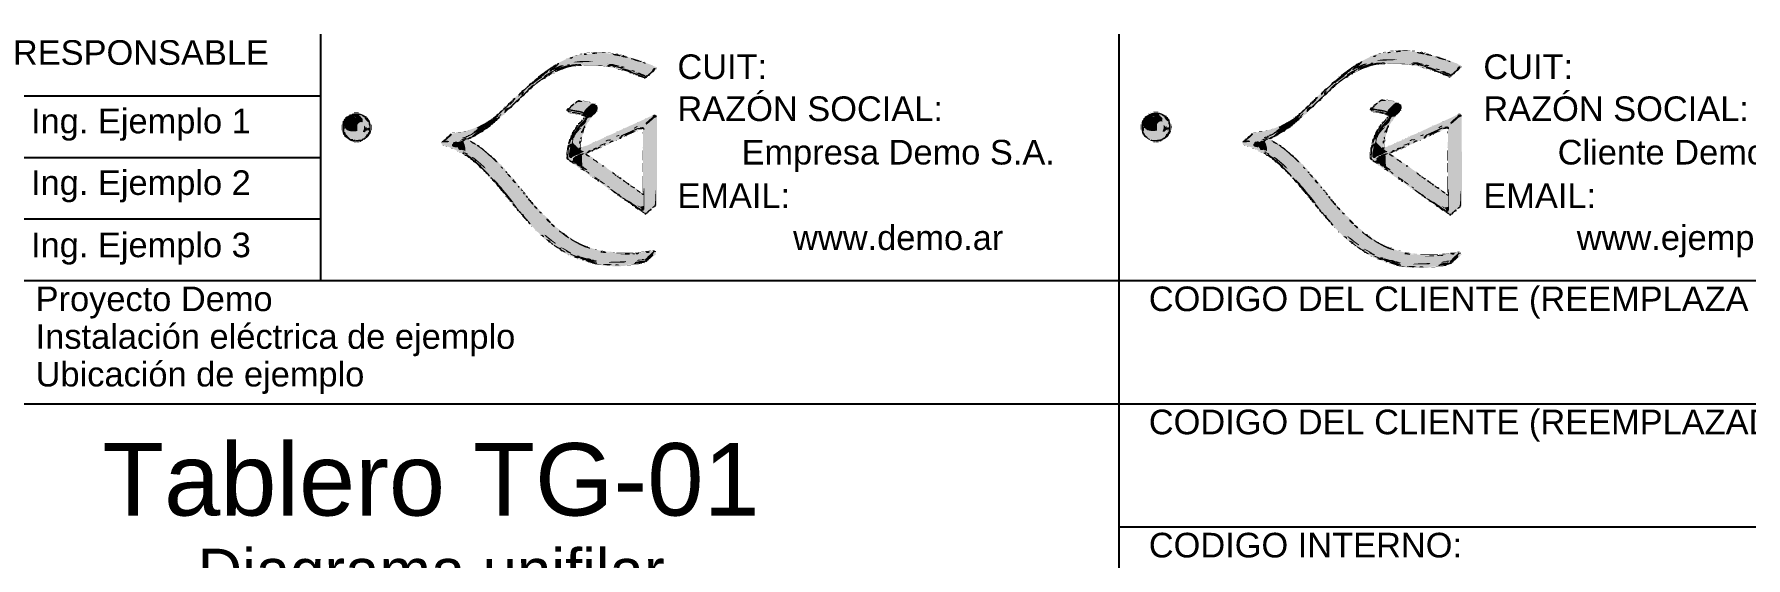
# Model space of a CAD drawing. Header units: millimetres. Extents: x 0 to 1189, y 0 to 841.
# Drawn here: x 1034.1 to 1152.3, y 39.9 to 76 of the extents above; entities that cross this region are included whole.
import ezdxf
from ezdxf.enums import TextEntityAlignment as Align

# ---------------------------------------------------------------- set-up
doc = ezdxf.new("R2010")
doc.units = ezdxf.units.MM
doc.styles.add('ARIAL', font='arial.ttf')

msp = doc.modelspace()

# ---------------------------------------------------------------- texts
at = {"style": 'ARIAL'}
for s, height, p in [('RESPONSABLE', 1.7, (1041.48, 73.38)), ('Ing. Ejemplo 1', 1.7, (1041.48, 68.65)), ('Empresa Demo S.A.', 1.7, (1093.79, 66.5)), ('Cliente Demo S.A.', 1.7, (1149.11, 66.5)), ('Ing. Ejemplo 2', 1.7, (1041.48, 64.4)), ('www.demo.ar', 1.7, (1093.79, 60.6)), ('www.ejemplo.ar', 1.7, (1149.11, 60.6)), ('Ing. Ejemplo 3', 1.7, (1041.48, 60.1)), ('Tablero TG-01', 5, (1061.52, 41.28)), ('Diagrama unifilar', 3.056, (1061.52, 36.52))]:
    msp.add_text(s, height=height, dxfattribs=at).set_placement(p, align=Align.BOTTOM_CENTER)
for s, p in [('CUIT:', (1078.54, 72.4)), ('CUIT:', (1134.21, 72.4)), ('RAZÓN SOCIAL:', (1078.54, 69.5)), ('RAZÓN SOCIAL:', (1134.21, 69.5)), ('EMAIL:', (1078.54, 63.5)), ('EMAIL:', (1134.21, 63.5)), ('Proyecto Demo', (1034.21, 56.38)), ('CODIGO DEL CLIENTE (REEMPLAZA A):', (1111.1, 56.38)), ('Instalación eléctrica de ejemplo', (1034.21, 53.78)), ('Ubicación de ejemplo', (1034.21, 51.18)), ('CODIGO DEL CLIENTE (REEMPLAZADO POR):', (1111.1, 47.88)), ('CODIGO INTERNO:', (1111.1, 39.38))]:
    msp.add_text(s, height=1.7, dxfattribs=at).set_placement(p, align=Align.BOTTOM_LEFT)

# ---------------------------------------------------------------- hatches: boundary and pattern name
at = {"true_color": 0xb48539}
h = msp.add_hatch(color=7, dxfattribs=at)
h.paths.add_polyline_path([(1074.86, 74.51), (1073.33, 74.74), (1071.81, 74.59), (1071.66, 74.56), (1071.51, 74.53), (1071.36, 74.51), (1071.34, 74.51), (1071.32, 74.51), (1071.29, 74.51), (1071.3, 74.49), (1071.31, 74.47), (1071.32, 74.46), (1071.24, 74.43), (1071.17, 74.41), (1071.09, 74.39), (1071.04, 74.38), (1071.01, 74.37), (1070.97, 74.36), (1070.91, 74.32), (1070.88, 74.3), (1070.82, 74.27), (1070.3, 74.01), (1069.8, 73.71), (1069.32, 73.38), (1069.27, 73.34), (1069.21, 73.3), (1069.16, 73.27), (1069.14, 73.26), (1069.12, 73.25), (1069.1, 73.24), (1069.09, 73.22), (1069.07, 73.2), (1069.05, 73.19), (1069.02, 73.17), (1068.99, 73.16), (1068.95, 73.14), (1068.91, 73.07), (1068.87, 73.01), (1068.82, 72.95), (1068.79, 72.93), (1068.77, 72.92), (1068.74, 72.9), (1068.7, 72.86), (1068.65, 72.82), (1068.61, 72.79), (1068.57, 72.77), (1068.54, 72.76), (1068.51, 72.74), (1068.5, 72.71), (1068.49, 72.69), (1068.48, 72.66), (1068.42, 72.64), (1068.36, 72.61), (1068.31, 72.59), (1068.28, 72.53), (1068.25, 72.48), (1068.16, 72.4), (1068.15, 72.38), (1068.13, 72.37), (1068.12, 72.35), (1068.06, 72.3), (1068, 72.24), (1067.93, 72.19), (1067.86, 72.16), (1067.8, 72.12), (1067.76, 72.07), (1067.74, 72.03), (1067.72, 72.01), (1067.69, 71.98), (1067.63, 71.93), (1067.58, 71.88), (1067.53, 71.81), (1067.52, 71.8), (1067.52, 71.78), (1067.51, 71.77), (1067.49, 71.77), (1067.48, 71.77), (1067.46, 71.77), (1067.44, 71.74), (1067.41, 71.72), (1067.39, 71.7), (1067.34, 71.65), (1067.29, 71.61), (1067.23, 71.57), (1067.19, 71.56), (1067.17, 71.55), (1067.16, 71.54), (1067.16, 71.52), (1067.16, 71.49), (1067.16, 71.47), (1067.14, 71.46), (1067.11, 71.45), (1067.09, 71.44), (1067.07, 71.39), (1067.05, 71.36), (1067.02, 71.34), (1066.96, 71.31), (1066.91, 71.28), (1066.86, 71.25), (1066.83, 71.17), (1066.78, 71.1), (1066.64, 70.97), (1066.6, 70.94), (1066.56, 70.91), (1066.51, 70.87), (1066.47, 70.82), (1066.43, 70.77), (1066.38, 70.73), (1066.33, 70.71), (1066.3, 70.68), (1066.27, 70.65), (1066.22, 70.59), (1066.18, 70.54), (1066.11, 70.51), (1066.1, 70.51), (1066.08, 70.5), (1066.07, 70.5), (1065.99, 70.34), (1065.78, 70.18), (1065.25, 69.87), (1065.23, 69.86), (1065.2, 69.84), (1065.17, 69.83), (1064.52, 69.51), (1063.84, 69.29), (1063.12, 69.17), (1063.11, 69.16), (1063.09, 69.16), (1063.07, 69.16), (1063.04, 69.16), (1063.01, 69.15), (1062.98, 69.15), (1062.92, 69.14), (1062.88, 69.14), (1062.83, 69.13), (1062.79, 69.06), (1062.74, 69), (1062.67, 68.95), (1062.62, 68.94), (1062.59, 68.91), (1062.56, 68.86), (1062.52, 68.8), (1062.48, 68.76), (1062.42, 68.73), (1062.4, 68.72), (1062.38, 68.71), (1062.36, 68.71), (1062.36, 68.69), (1062.36, 68.67), (1062.36, 68.66), (1062.32, 68.65), (1062.3, 68.63), (1062.26, 68.61), (1062.24, 68.55), (1062.24, 68.51), (1062.23, 68.46), (1062.27, 68.4), (1062.3, 68.38), (1062.34, 68.36), (1062.66, 68.26), (1062.98, 68.13), (1063.28, 67.99), (1063.3, 67.98), (1063.31, 67.97), (1063.33, 67.96), (1063.38, 67.93), (1063.44, 67.9), (1063.49, 67.87), (1063.51, 67.86), (1063.53, 67.85), (1063.54, 67.84), (1063.63, 67.8), (1063.71, 67.74), (1063.78, 67.68), (1063.82, 67.65), (1063.84, 67.63), (1063.88, 67.62), (1063.91, 67.61), (1063.94, 67.6), (1063.98, 67.58), (1064.05, 67.52), (1064.12, 67.47), (1064.2, 67.43), (1064.23, 67.42), (1064.24, 67.42), (1064.25, 67.41), (1064.24, 67.4), (1064.23, 67.38), (1064.23, 67.36), (1064.28, 67.33), (1064.34, 67.3), (1064.4, 67.26), (1064.42, 67.21), (1064.44, 67.19), (1064.46, 67.17), (1064.58, 67.1), (1064.69, 67.02), (1064.78, 66.92), (1064.82, 66.87), (1064.87, 66.82), (1064.92, 66.77), (1064.97, 66.74), (1065.02, 66.71), (1065.06, 66.67), (1065.15, 66.57), (1065.25, 66.47), (1065.35, 66.37), (1065.41, 66.32), (1065.45, 66.28), (1065.49, 66.21), (1065.5, 66.19), (1065.51, 66.17), (1065.52, 66.14), (1065.54, 66.14), (1065.55, 66.14), (1065.57, 66.14), (1065.57, 66.13), (1065.57, 66.11), (1065.57, 66.09), (1065.64, 66.05), (1065.7, 66.01), (1065.74, 65.94), (1065.74, 65.93), (1065.74, 65.91), (1065.74, 65.89), (1065.8, 65.86), (1065.83, 65.84), (1065.86, 65.81), (1065.89, 65.77), (1065.93, 65.73), (1065.97, 65.7), (1065.98, 65.68), (1066, 65.66), (1066.02, 65.65), (1066.05, 65.57), (1066.09, 65.51), (1066.16, 65.46), (1066.2, 65.43), (1066.22, 65.41), (1066.23, 65.37), (1066.24, 65.35), (1066.24, 65.34), (1066.24, 65.32), (1066.26, 65.31), (1066.27, 65.31), (1066.29, 65.3), (1066.31, 65.26), (1066.32, 65.24), (1066.34, 65.2), (1066.4, 65.17), (1066.44, 65.14), (1066.47, 65.08), (1066.48, 65.06), (1066.48, 65.04), (1066.49, 65.02), (1066.53, 65.02), (1066.55, 65.01), (1066.58, 64.98), (1066.6, 64.97), (1066.61, 64.95), (1066.63, 64.93), (1066.66, 64.89), (1066.68, 64.86), (1066.71, 64.82), (1066.72, 64.79), (1066.73, 64.76), (1066.74, 64.72), (1066.76, 64.72), (1066.79, 64.71), (1066.81, 64.7), (1066.81, 64.67), (1066.81, 64.65), (1066.81, 64.63), (1066.84, 64.61), (1066.86, 64.59), (1066.89, 64.58), (1066.9, 64.54), (1066.92, 64.51), (1066.94, 64.48), (1066.97, 64.46), (1067, 64.44), (1067.04, 64.43), (1067.04, 64.41), (1067.05, 64.39), (1067.05, 64.38), (1067.06, 64.36), (1067.06, 64.34), (1067.06, 64.33), (1067.09, 64.31), (1067.11, 64.29), (1067.14, 64.28), (1067.16, 64.22), (1067.18, 64.19), (1067.23, 64.15), (1067.25, 64.13), (1067.27, 64.12), (1067.29, 64.1), (1067.29, 64.09), (1067.29, 64.07), (1067.29, 64.05), (1067.34, 64.02), (1067.39, 63.98), (1067.44, 63.93), (1067.45, 63.89), (1067.47, 63.85), (1067.49, 63.8), (1067.51, 63.8), (1067.54, 63.79), (1067.56, 63.78), (1067.56, 63.76), (1067.56, 63.75), (1067.56, 63.73), (1067.63, 63.69), (1067.67, 63.65), (1067.71, 63.59), (1067.73, 63.55), (1067.73, 63.54), (1067.73, 63.53), (1067.76, 63.52), (1067.78, 63.51), (1067.81, 63.51), (1067.84, 63.43), (1067.87, 63.38), (1067.94, 63.33), (1067.99, 63.29), (1068.01, 63.27), (1068.03, 63.23), (1068.03, 63.21), (1068.03, 63.2), (1068.03, 63.18), (1068.06, 63.16), (1068.08, 63.15), (1068.11, 63.13), (1068.14, 63.11), (1068.17, 63.09), (1068.21, 63.06), (1068.23, 63.01), (1068.26, 62.96), (1068.28, 62.91), (1068.34, 62.88), (1068.39, 62.84), (1068.45, 62.8), (1068.47, 62.78), (1068.49, 62.75), (1068.52, 62.73), (1068.58, 62.66), (1068.64, 62.6), (1068.7, 62.53), (1068.74, 62.49), (1068.77, 62.45), (1068.8, 62.41), (1068.89, 62.35), (1068.96, 62.28), (1069.03, 62.21), (1069.06, 62.15), (1069.09, 62.12), (1069.14, 62.08), (1069.19, 62.07), (1069.22, 62.05), (1069.25, 62.01), (1069.27, 61.97), (1069.28, 61.95), (1069.3, 61.91), (1069.33, 61.9), (1069.35, 61.9), (1069.38, 61.89), (1069.38, 61.87), (1069.38, 61.85), (1069.38, 61.84), (1069.39, 61.84), (1069.41, 61.84), (1069.43, 61.84), (1069.5, 61.8), (1069.56, 61.75), (1069.6, 61.68), (1069.61, 61.67), (1069.62, 61.65), (1069.63, 61.64), (1069.64, 61.63), (1069.66, 61.63), (1069.67, 61.63), (1069.71, 61.62), (1069.74, 61.61), (1069.77, 61.59), (1069.78, 61.58), (1069.8, 61.57), (1069.81, 61.56), (1069.82, 61.54), (1069.84, 61.53), (1069.86, 61.52), (1069.89, 61.5), (1069.92, 61.47), (1069.95, 61.45), (1069.98, 61.42), (1070, 61.42), (1070, 61.41), (1070.06, 61.37), (1070.11, 61.33), (1070.17, 61.29), (1070.24, 61.24), (1070.31, 61.19), (1070.38, 61.13), (1070.4, 61.12), (1070.41, 61.1), (1070.42, 61.09), (1070.45, 61.08), (1070.47, 61.07), (1070.5, 61.07), (1070.5, 61.05), (1070.5, 61.03), (1070.5, 61.02), (1070.57, 61.01), (1070.61, 61), (1070.66, 60.97), (1070.71, 60.93), (1070.76, 60.9), (1070.82, 60.87), (1070.93, 60.83), (1071.05, 60.78), (1071.16, 60.72), (1071.35, 60.63), (1071.55, 60.54), (1071.76, 60.46), (1071.78, 60.46), (1071.8, 60.45), (1071.82, 60.44), (1073.09, 60.14), (1074.37, 60.05), (1075.68, 60.14), (1075.7, 60.14), (1075.71, 60.14), (1075.73, 60.14), (1075.96, 60.18), (1076.19, 60.22), (1076.42, 60.27), (1076.42, 60.28), (1076.42, 60.29), (1076.42, 60.29), (1076.44, 60.3), (1076.45, 60.31), (1076.47, 60.32), (1076.48, 60.34), (1076.49, 60.35), (1076.5, 60.37), (1076.51, 60.37), (1076.53, 60.37), (1076.55, 60.37), (1076.55, 60.39), (1076.55, 60.4), (1076.55, 60.42), (1076.58, 60.45), (1076.61, 60.48), (1076.64, 60.51), (1076.66, 60.53), (1076.67, 60.54), (1076.68, 60.55), (1076.74, 60.6), (1076.8, 60.65), (1076.87, 60.68), (1076.89, 60.69), (1076.9, 60.69), (1076.92, 60.69), (1076.94, 60.72), (1076.95, 60.74), (1076.97, 60.77), (1077.01, 60.81), (1077.04, 60.89), (1077.07, 61.04), (1076.92, 61.06), (1076.78, 61.06), (1076.63, 61.04), (1075.79, 60.9), (1074.93, 60.85), (1074.08, 60.92), (1074.08, 60.93), (1074.08, 60.95), (1074.08, 60.97), (1073.99, 60.98), (1073.9, 60.99), (1073.81, 60.99), (1073.31, 61.03), (1072.81, 61.16), (1072.33, 61.34), (1072.31, 61.35), (1072.29, 61.36), (1072.26, 61.36), (1072.08, 61.44), (1071.89, 61.53), (1071.71, 61.62), (1071.66, 61.64), (1071.62, 61.66), (1071.57, 61.69), (1071.55, 61.7), (1071.54, 61.71), (1071.53, 61.71), (1071.5, 61.72), (1071.47, 61.74), (1071.44, 61.75), (1071.36, 61.8), (1071.29, 61.84), (1071.23, 61.9), (1071.18, 61.95), (1071.15, 61.97), (1071.09, 61.99), (1071.04, 62.01), (1071.01, 62.03), (1070.97, 62.06), (1070.94, 62.09), (1070.93, 62.1), (1070.92, 62.11), (1070.87, 62.13), (1070.83, 62.15), (1070.8, 62.18), (1070.76, 62.22), (1070.73, 62.25), (1070.67, 62.29), (1070.59, 62.34), (1070.52, 62.39), (1070.46, 62.45), (1070.44, 62.47), (1070.42, 62.49), (1070.4, 62.51), (1070.37, 62.53), (1070.35, 62.54), (1070.32, 62.56), (1070.3, 62.58), (1070.27, 62.61), (1070.25, 62.63), (1070.19, 62.66), (1070.15, 62.69), (1070.11, 62.73), (1070.08, 62.77), (1070.06, 62.79), (1070.03, 62.82), (1070.01, 62.83), (1069.99, 62.85), (1069.97, 62.86), (1069.93, 62.9), (1069.89, 62.94), (1069.85, 62.98), (1069.83, 62.99), (1069.82, 63), (1069.8, 63.01), (1069.8, 63.02), (1069.8, 63.04), (1069.8, 63.06), (1069.75, 63.09), (1069.7, 63.13), (1069.66, 63.18), (1069.6, 63.25), (1069.53, 63.33), (1069.46, 63.4), (1069.44, 63.42), (1069.42, 63.44), (1069.4, 63.46), (1069.39, 63.47), (1069.37, 63.49), (1069.35, 63.51), (1069.32, 63.52), (1069.29, 63.53), (1069.25, 63.56), (1069.22, 63.63), (1069.18, 63.7), (1069.12, 63.76), (1069.07, 63.79), (1069.03, 63.83), (1069, 63.88), (1068.99, 63.9), (1068.99, 63.91), (1068.98, 63.93), (1068.96, 63.93), (1068.95, 63.93), (1068.93, 63.93), (1068.91, 63.97), (1068.89, 63.99), (1068.85, 64.03), (1068.79, 64.08), (1068.73, 64.13), (1068.69, 64.21), (1068.69, 64.22), (1068.68, 64.24), (1068.68, 64.25), (1068.66, 64.26), (1068.63, 64.27), (1068.61, 64.28), (1068.58, 64.34), (1068.56, 64.39), (1068.5, 64.43), (1068.47, 64.45), (1068.45, 64.47), (1068.44, 64.5), (1068.44, 64.52), (1068.43, 64.54), (1068.43, 64.55), (1068.41, 64.55), (1068.4, 64.55), (1068.38, 64.55), (1068.37, 64.57), (1068.36, 64.58), (1068.36, 64.6), (1068.35, 64.63), (1068.34, 64.65), (1068.33, 64.68), (1068.27, 64.71), (1068.22, 64.74), (1068.19, 64.8), (1068.19, 64.82), (1068.19, 64.83), (1068.18, 64.85), (1068.17, 64.86), (1068.15, 64.87), (1068.13, 64.87), (1068.12, 64.88), (1068.1, 64.89), (1068.08, 64.9), (1068.07, 64.96), (1068.05, 65.01), (1068.02, 65.06), (1068, 65.08), (1067.98, 65.1), (1067.96, 65.13), (1067.92, 65.18), (1067.87, 65.23), (1067.8, 65.28), (1067.79, 65.28), (1067.77, 65.29), (1067.76, 65.3), (1067.75, 65.32), (1067.74, 65.35), (1067.73, 65.37), (1067.71, 65.39), (1067.68, 65.41), (1067.66, 65.42), (1067.66, 65.45), (1067.66, 65.47), (1067.66, 65.5), (1067.63, 65.5), (1067.61, 65.51), (1067.59, 65.52), (1067.57, 65.55), (1067.57, 65.57), (1067.57, 65.57), (1067.57, 65.59), (1067.56, 65.6), (1067.56, 65.62), (1067.54, 65.62), (1067.53, 65.62), (1067.51, 65.62), (1067.51, 65.64), (1067.51, 65.65), (1067.51, 65.67), (1067.48, 65.72), (1067.44, 65.76), (1067.4, 65.8), (1067.36, 65.83), (1067.32, 65.86), (1067.29, 65.89), (1067.25, 65.98), (1067.2, 66.05), (1067.14, 66.12), (1067.03, 66.19), (1066.94, 66.27), (1066.86, 66.37), (1066.83, 66.44), (1066.79, 66.5), (1066.72, 66.56), (1066.68, 66.58), (1066.66, 66.6), (1066.65, 66.64), (1066.64, 66.69), (1066.61, 66.73), (1066.54, 66.79), (1066.51, 66.8), (1066.49, 66.81), (1066.47, 66.82), (1066.44, 66.89), (1066.4, 66.96), (1066.34, 67.01), (1066.28, 67.05), (1066.23, 67.09), (1066.19, 67.14), (1066.18, 67.16), (1066.17, 67.17), (1066.17, 67.19), (1066.11, 67.21), (1066.08, 67.23), (1066.03, 67.29), (1065.98, 67.34), (1065.95, 67.38), (1065.92, 67.41), (1065.88, 67.45), (1065.83, 67.48), (1065.79, 67.51), (1065.75, 67.55), (1065.71, 67.6), (1065.67, 67.64), (1065.61, 67.67), (1065.59, 67.69), (1065.56, 67.72), (1065.47, 67.79), (1065.38, 67.87), (1065.29, 67.94), (1065.23, 67.99), (1065.17, 68.04), (1065.12, 68.1), (1065.08, 68.14), (1065.05, 68.17), (1065.01, 68.19), (1064.96, 68.2), (1064.93, 68.22), (1064.9, 68.26), (1064.86, 68.3), (1064.83, 68.32), (1064.79, 68.34), (1064.77, 68.35), (1064.75, 68.36), (1064.75, 68.36), (1064.75, 68.38), (1064.75, 68.39), (1064.75, 68.41), (1064.65, 68.44), (1064.55, 68.49), (1064.46, 68.54), (1064.44, 68.55), (1064.42, 68.56), (1064.41, 68.57), (1064.31, 68.63), (1064.22, 68.69), (1064.13, 68.76), (1064.23, 68.8), (1064.33, 68.85), (1064.43, 68.9), (1064.45, 68.91), (1064.46, 68.92), (1064.48, 68.92), (1064.57, 68.97), (1064.66, 69.03), (1064.75, 69.08), (1064.85, 69.14), (1064.94, 69.2), (1065.05, 69.24), (1065.07, 69.25), (1065.1, 69.25), (1065.12, 69.25), (1065.12, 69.27), (1065.12, 69.29), (1065.12, 69.3), (1065.19, 69.36), (1065.27, 69.41), (1065.35, 69.46), (1065.38, 69.47), (1065.41, 69.49), (1065.44, 69.5), (1065.48, 69.54), (1065.51, 69.57), (1065.54, 69.6), (1065.58, 69.62), (1065.61, 69.64), (1065.64, 69.65), (1065.65, 69.68), (1065.66, 69.7), (1065.67, 69.73), (1065.76, 69.77), (1065.84, 69.83), (1065.92, 69.9), (1065.94, 69.94), (1065.97, 69.97), (1065.99, 70), (1066.05, 70.03), (1066.1, 70.07), (1066.15, 70.11), (1066.19, 70.15), (1066.21, 70.17), (1066.22, 70.18), (1066.26, 70.21), (1066.3, 70.24), (1066.34, 70.28), (1066.38, 70.32), (1066.42, 70.37), (1066.47, 70.4), (1066.5, 70.42), (1066.54, 70.44), (1066.59, 70.47), (1066.63, 70.55), (1066.69, 70.62), (1066.75, 70.69), (1066.77, 70.7), (1066.78, 70.71), (1066.8, 70.73), (1066.87, 70.79), (1066.95, 70.85), (1067.03, 70.9), (1067.05, 70.91), (1067.07, 70.92), (1067.09, 70.92), (1067.11, 70.98), (1067.12, 71), (1067.14, 71.03), (1067.16, 71.05), (1067.17, 71.06), (1067.19, 71.07), (1067.2, 71.09), (1067.22, 71.11), (1067.24, 71.13), (1067.27, 71.16), (1067.29, 71.18), (1067.3, 71.19), (1067.35, 71.24), (1067.4, 71.28), (1067.47, 71.31), (1067.51, 71.33), (1067.55, 71.36), (1067.59, 71.4), (1067.59, 71.41), (1067.59, 71.43), (1067.59, 71.44), (1067.6, 71.44), (1067.62, 71.44), (1067.63, 71.44), (1067.68, 71.55), (1067.74, 71.62), (1067.83, 71.68), (1067.9, 71.72), (1067.96, 71.76), (1068.01, 71.82), (1068.03, 71.86), (1068.05, 71.89), (1068.08, 71.94), (1068.15, 71.97), (1068.2, 71.99), (1068.25, 72.04), (1068.29, 72.11), (1068.34, 72.17), (1068.41, 72.21), (1068.46, 72.22), (1068.5, 72.25), (1068.53, 72.29), (1068.53, 72.31), (1068.53, 72.32), (1068.53, 72.34), (1068.57, 72.37), (1068.61, 72.41), (1068.65, 72.44), (1068.66, 72.45), (1068.68, 72.46), (1068.7, 72.48), (1068.75, 72.52), (1068.8, 72.56), (1068.85, 72.6), (1068.87, 72.61), (1068.89, 72.63), (1068.9, 72.64), (1068.95, 72.68), (1069, 72.71), (1069.05, 72.75), (1069.07, 72.77), (1069.08, 72.77), (1069.09, 72.78), (1069.17, 72.84), (1069.26, 72.88), (1069.35, 72.92), (1069.38, 72.93), (1069.4, 72.93), (1069.43, 72.94), (1069.43, 72.96), (1069.43, 72.97), (1069.43, 72.99), (1069.51, 73.05), (1069.59, 73.1), (1069.69, 73.13), (1069.71, 73.13), (1069.73, 73.14), (1069.75, 73.14), (1069.74, 73.16), (1069.73, 73.19), (1069.73, 73.21), (1069.76, 73.21), (1069.8, 73.22), (1069.86, 73.25), (1070.3, 73.46), (1070.75, 73.63), (1071.22, 73.77), (1071.25, 73.77), (1071.27, 73.78), (1071.29, 73.78), (1072.62, 73.91), (1073.95, 73.74), (1075.23, 73.36), (1075.23, 73.34), (1075.23, 73.33), (1075.23, 73.31), (1075.39, 73.3), (1075.54, 73.25), (1075.82, 73.14), (1075.82, 73.12), (1075.82, 73.1), (1075.82, 73.09), (1075.88, 73.08), (1075.94, 73.06), (1076, 73.05), (1076.09, 73.02), (1076.18, 72.99), (1076.27, 72.97), (1076.34, 72.97), (1076.39, 72.98), (1076.45, 73.01), (1076.48, 73.06), (1076.52, 73.1), (1076.57, 73.13), (1076.59, 73.13), (1076.6, 73.13), (1076.62, 73.14), (1076.66, 73.22), (1076.72, 73.28), (1076.79, 73.34), (1076.81, 73.35), (1076.83, 73.35), (1076.84, 73.36), (1076.95, 73.47), (1077.02, 73.59), (1077.07, 73.73), (1077.04, 73.74), (1077.03, 73.75), (1077.03, 73.75), (1077.01, 73.76), (1076.99, 73.76), (1076.97, 73.77), (1076.93, 73.78), (1076.9, 73.79), (1076.87, 73.81), (1076.85, 73.83), (1076.84, 73.84), (1076.82, 73.86), (1076.77, 73.88), (1076.72, 73.89), (1076.67, 73.91), (1076.64, 73.92), (1076.61, 73.93), (1076.59, 73.94), (1076.5, 73.97), (1076.41, 74), (1076.33, 74.04)])
h.paths.add_polyline_path([(1067.09, 66.12), (1067.1, 66.08), (1067.11, 66.08)])
h.paths.add_polyline_path([(1067.44, 65.67), (1067.41, 65.72), (1067.43, 65.69), (1067.43, 65.67)])
h.paths.add_polyline_path([(1073.68, 60.96), (1073.68, 60.97), (1073.74, 60.97), (1073.8, 60.97), (1073.86, 60.97), (1073.86, 60.96), (1073.86, 60.95), (1073.86, 60.94), (1073.8, 60.94), (1073.74, 60.94), (1073.68, 60.94), (1073.68, 60.95)])
at = {"true_color": 0xab8346}
for points in [[(1076.33, 74.04), (1074.86, 74.51), (1073.33, 74.74), (1071.81, 74.59), (1071.66, 74.56), (1071.51, 74.53), (1071.36, 74.51), (1071.34, 74.51), (1071.32, 74.51), (1071.29, 74.51), (1071.3, 74.49), (1071.31, 74.47), (1071.32, 74.46), (1071.24, 74.43), (1071.17, 74.41), (1071.09, 74.39), (1071.04, 74.38), (1071.01, 74.37), (1070.97, 74.36), (1070.91, 74.32), (1070.88, 74.3), (1070.82, 74.27), (1070.3, 74.01), (1069.8, 73.71), (1069.32, 73.38), (1069.27, 73.34), (1069.21, 73.3), (1069.16, 73.27), (1069.14, 73.26), (1069.12, 73.25), (1069.1, 73.24), (1069.09, 73.22), (1069.07, 73.2), (1069.05, 73.19), (1069.02, 73.17), (1068.99, 73.16), (1068.95, 73.14), (1068.91, 73.07), (1068.87, 73.01), (1068.82, 72.95), (1068.79, 72.93), (1068.77, 72.92), (1068.74, 72.9), (1068.7, 72.86), (1068.65, 72.82), (1068.61, 72.79), (1068.57, 72.77), (1068.54, 72.76), (1068.51, 72.74), (1068.5, 72.71), (1068.49, 72.69), (1068.48, 72.66), (1068.42, 72.64), (1068.36, 72.61), (1068.31, 72.59), (1068.28, 72.53), (1068.25, 72.48), (1068.16, 72.4), (1068.15, 72.38), (1068.13, 72.37), (1068.12, 72.35), (1068.06, 72.3), (1068, 72.24), (1067.93, 72.19), (1067.86, 72.16), (1067.8, 72.12), (1067.76, 72.07), (1067.74, 72.03), (1067.72, 72.01), (1067.69, 71.98), (1067.63, 71.93), (1067.58, 71.88), (1067.53, 71.81), (1067.52, 71.8), (1067.52, 71.78), (1067.51, 71.77), (1067.49, 71.77), (1067.48, 71.77), (1067.46, 71.77), (1067.44, 71.74), (1067.41, 71.72), (1067.39, 71.7), (1067.34, 71.65), (1067.29, 71.61), (1067.23, 71.57), (1067.19, 71.56), (1067.17, 71.55), (1067.16, 71.54), (1067.16, 71.52), (1067.16, 71.49), (1067.16, 71.47), (1067.14, 71.46), (1067.11, 71.45), (1067.09, 71.44), (1067.07, 71.39), (1067.05, 71.36), (1067.02, 71.34), (1066.96, 71.31), (1066.91, 71.28), (1066.86, 71.25), (1066.83, 71.17), (1066.78, 71.1), (1066.64, 70.97), (1066.6, 70.94), (1066.56, 70.91), (1066.51, 70.87), (1066.47, 70.82), (1066.43, 70.77), (1066.38, 70.73), (1066.33, 70.71), (1066.3, 70.68), (1066.27, 70.65), (1066.22, 70.59), (1066.18, 70.54), (1066.11, 70.51), (1066.1, 70.51), (1066.08, 70.5), (1066.07, 70.5), (1065.99, 70.34), (1065.78, 70.18), (1065.25, 69.87), (1065.23, 69.86), (1065.2, 69.84), (1065.17, 69.83), (1064.52, 69.51), (1063.84, 69.29), (1063.12, 69.17), (1063.11, 69.16), (1063.09, 69.16), (1063.07, 69.16), (1063.04, 69.16), (1063.01, 69.15), (1062.98, 69.15), (1062.92, 69.14), (1062.88, 69.14), (1062.83, 69.13), (1062.79, 69.06), (1062.74, 69), (1062.67, 68.95), (1062.62, 68.94), (1062.59, 68.91), (1062.56, 68.86), (1062.52, 68.8), (1062.48, 68.76), (1062.42, 68.73), (1062.4, 68.72), (1062.38, 68.71), (1062.36, 68.71), (1062.36, 68.69), (1062.36, 68.67), (1062.36, 68.66), (1062.32, 68.65), (1062.3, 68.63), (1062.26, 68.61), (1062.24, 68.55), (1062.24, 68.51), (1062.23, 68.46), (1062.27, 68.4), (1062.3, 68.38), (1062.34, 68.36), (1062.66, 68.26), (1062.98, 68.13), (1063.28, 67.99), (1063.3, 67.98), (1063.31, 67.97), (1063.33, 67.96), (1063.38, 67.93), (1063.44, 67.9), (1063.49, 67.87), (1063.51, 67.86), (1063.53, 67.85), (1063.54, 67.84), (1063.63, 67.8), (1063.71, 67.74), (1063.78, 67.68), (1063.82, 67.65), (1063.84, 67.63), (1063.88, 67.62), (1063.91, 67.61), (1063.94, 67.6), (1063.98, 67.58), (1064.05, 67.52), (1064.12, 67.47), (1064.2, 67.43), (1064.23, 67.42), (1064.24, 67.42), (1064.25, 67.41), (1064.24, 67.4), (1064.23, 67.38), (1064.23, 67.36), (1064.28, 67.33), (1064.34, 67.3), (1064.4, 67.26), (1064.42, 67.21), (1064.44, 67.19), (1064.46, 67.17), (1064.58, 67.1), (1064.69, 67.02), (1064.78, 66.92), (1064.82, 66.87), (1064.87, 66.82), (1064.92, 66.77), (1064.97, 66.74), (1065.02, 66.71), (1065.06, 66.67), (1065.15, 66.57), (1065.25, 66.47), (1065.35, 66.37), (1065.41, 66.32), (1065.45, 66.28), (1065.49, 66.21), (1065.5, 66.19), (1065.51, 66.17), (1065.52, 66.14), (1065.54, 66.14), (1065.55, 66.14), (1065.57, 66.14), (1065.57, 66.13), (1065.57, 66.11), (1065.57, 66.09), (1065.64, 66.05), (1065.7, 66.01), (1065.74, 65.94), (1065.74, 65.93), (1065.74, 65.91), (1065.74, 65.89), (1065.8, 65.86), (1065.83, 65.84), (1065.86, 65.81), (1065.89, 65.77), (1065.93, 65.73), (1065.97, 65.7), (1065.98, 65.68), (1066, 65.66), (1066.02, 65.65), (1066.05, 65.57), (1066.09, 65.51), (1066.16, 65.46), (1066.2, 65.43), (1066.22, 65.41), (1066.23, 65.37), (1066.24, 65.35), (1066.24, 65.34), (1066.24, 65.32), (1066.26, 65.31), (1066.27, 65.31), (1066.29, 65.3), (1066.31, 65.26), (1066.32, 65.24), (1066.34, 65.2), (1066.4, 65.17), (1066.44, 65.14), (1066.47, 65.08), (1066.48, 65.06), (1066.48, 65.04), (1066.49, 65.02), (1066.53, 65.02), (1066.55, 65.01), (1066.58, 64.98), (1066.6, 64.97), (1066.61, 64.95), (1066.63, 64.93), (1066.66, 64.89), (1066.68, 64.86), (1066.71, 64.82), (1066.72, 64.79), (1066.73, 64.76), (1066.74, 64.72), (1066.76, 64.72), (1066.79, 64.71), (1066.81, 64.7), (1066.81, 64.67), (1066.81, 64.65), (1066.81, 64.63), (1066.84, 64.61), (1066.86, 64.59), (1066.89, 64.58), (1066.9, 64.54), (1066.92, 64.51), (1066.94, 64.48), (1066.97, 64.46), (1067, 64.44), (1067.04, 64.43), (1067.04, 64.41), (1067.05, 64.39), (1067.05, 64.38), (1067.06, 64.36), (1067.06, 64.34), (1067.06, 64.33), (1067.09, 64.31), (1067.11, 64.29), (1067.14, 64.28), (1067.16, 64.22), (1067.18, 64.19), (1067.23, 64.15), (1067.25, 64.13), (1067.27, 64.12), (1067.29, 64.1), (1067.29, 64.09), (1067.29, 64.07), (1067.29, 64.05), (1067.34, 64.02), (1067.39, 63.98), (1067.44, 63.93), (1067.45, 63.89), (1067.47, 63.85), (1067.49, 63.8), (1067.51, 63.8), (1067.54, 63.79), (1067.56, 63.78), (1067.56, 63.76), (1067.56, 63.75), (1067.56, 63.73), (1067.63, 63.69), (1067.67, 63.65), (1067.71, 63.59), (1067.73, 63.55), (1067.73, 63.54), (1067.73, 63.53), (1067.76, 63.52), (1067.78, 63.51), (1067.81, 63.51), (1067.84, 63.43), (1067.87, 63.38), (1067.94, 63.33), (1067.99, 63.29), (1068.01, 63.27), (1068.03, 63.23), (1068.03, 63.21), (1068.03, 63.2), (1068.03, 63.18), (1068.06, 63.16), (1068.08, 63.15), (1068.11, 63.13), (1068.14, 63.11), (1068.17, 63.09), (1068.21, 63.06), (1068.23, 63.01), (1068.26, 62.96), (1068.28, 62.91), (1068.34, 62.88), (1068.39, 62.84), (1068.45, 62.8), (1068.47, 62.78), (1068.49, 62.75), (1068.52, 62.73), (1068.58, 62.66), (1068.64, 62.6), (1068.7, 62.53), (1068.74, 62.49), (1068.77, 62.45), (1068.8, 62.41), (1068.89, 62.35), (1068.96, 62.28), (1069.03, 62.21), (1069.06, 62.15), (1069.09, 62.12), (1069.14, 62.08), (1069.19, 62.07), (1069.22, 62.05), (1069.25, 62.01), (1069.27, 61.97), (1069.28, 61.95), (1069.3, 61.91), (1069.33, 61.9), (1069.35, 61.9), (1069.38, 61.89), (1069.38, 61.87), (1069.38, 61.85), (1069.38, 61.84), (1069.39, 61.84), (1069.41, 61.84), (1069.43, 61.84), (1069.5, 61.8), (1069.56, 61.75), (1069.6, 61.68), (1069.61, 61.67), (1069.62, 61.65), (1069.63, 61.64), (1069.64, 61.63), (1069.66, 61.63), (1069.67, 61.63), (1069.71, 61.62), (1069.74, 61.61), (1069.77, 61.59), (1069.78, 61.58), (1069.8, 61.57), (1069.81, 61.56), (1069.82, 61.54), (1069.84, 61.53), (1069.86, 61.52), (1069.89, 61.5), (1069.92, 61.47), (1069.95, 61.45), (1069.98, 61.42), (1070, 61.42), (1070, 61.41), (1070.06, 61.37), (1070.11, 61.33), (1070.17, 61.29), (1070.24, 61.24), (1070.31, 61.19), (1070.38, 61.13), (1070.4, 61.12), (1070.41, 61.1), (1070.42, 61.09), (1070.45, 61.08), (1070.47, 61.07), (1070.5, 61.07), (1070.5, 61.05), (1070.5, 61.03), (1070.5, 61.02), (1070.57, 61.01), (1070.61, 61), (1070.66, 60.97), (1070.71, 60.93), (1070.76, 60.9), (1070.82, 60.87), (1070.93, 60.83), (1071.05, 60.78), (1071.16, 60.72), (1071.35, 60.63), (1071.55, 60.54), (1071.76, 60.46), (1071.78, 60.46), (1071.8, 60.45), (1071.82, 60.44), (1073.09, 60.14), (1074.37, 60.05), (1075.68, 60.14), (1075.7, 60.14), (1075.71, 60.14), (1075.73, 60.14), (1075.96, 60.18), (1076.19, 60.22), (1076.42, 60.27), (1076.43, 60.31), (1076.44, 60.35), (1076.45, 60.39), (1076.41, 60.39), (1076.38, 60.38), (1076.35, 60.37), (1076.35, 60.39), (1076.35, 60.4), (1076.35, 60.42), (1076.33, 60.4), (1076.31, 60.39), (1076.3, 60.37), (1076.27, 60.37), (1076.24, 60.37), (1076.21, 60.37), (1076.13, 60.37), (1076.06, 60.37), (1075.99, 60.36), (1075.45, 60.27), (1074.91, 60.22), (1074.37, 60.21), (1074.34, 60.21), (1074.31, 60.21), (1074.28, 60.21), (1073.94, 60.21), (1073.61, 60.22), (1073.28, 60.26), (1073.25, 60.26), (1073.22, 60.27), (1073.19, 60.27), (1072.89, 60.31), (1072.59, 60.36), (1072.3, 60.44), (1072.25, 60.46), (1072.2, 60.47), (1072.15, 60.49), (1071.16, 60.88), (1070.23, 61.41), (1069.39, 62.06), (1069.34, 62.1), (1069.3, 62.14), (1069.25, 62.18), (1069.15, 62.27), (1069.05, 62.36), (1068.96, 62.45), (1068.94, 62.47), (1068.92, 62.49), (1068.91, 62.51), (1068.8, 62.61), (1068.69, 62.72), (1068.59, 62.83), (1068.53, 62.91), (1068.46, 62.98), (1068.39, 63.05), (1068.25, 63.2), (1068.12, 63.35), (1067.99, 63.5), (1067.92, 63.58), (1067.85, 63.66), (1067.78, 63.75), (1067.77, 63.76), (1067.76, 63.77), (1067.75, 63.79), (1067.7, 63.84), (1067.66, 63.9), (1067.61, 63.95), (1067.43, 64.17), (1067.24, 64.39), (1067.07, 64.61), (1066.96, 64.74), (1066.86, 64.86), (1066.76, 64.98), (1066.66, 65.09), (1066.57, 65.2), (1066.48, 65.31), (1066.38, 65.44), (1066.27, 65.56), (1066.16, 65.69), (1066.07, 65.79), (1065.98, 65.89), (1065.9, 65.99), (1065.84, 66.07), (1065.77, 66.14), (1065.7, 66.21), (1065.64, 66.27), (1065.58, 66.33), (1065.53, 66.4), (1065.48, 66.45), (1065.44, 66.5), (1065.38, 66.54), (1065.34, 66.58), (1065.31, 66.61), (1065.26, 66.65), (1065.12, 66.79), (1064.97, 66.94), (1064.81, 67.08), (1064.79, 67.1), (1064.78, 67.11), (1064.77, 67.11), (1064.28, 67.51), (1063.76, 67.86), (1063.21, 68.17), (1063.19, 68.18), (1063.17, 68.19), (1063.15, 68.2), (1063.12, 68.22), (1063.1, 68.23), (1063.09, 68.23), (1063.04, 68.26), (1063.01, 68.29), (1062.99, 68.33), (1062.98, 68.37), (1062.99, 68.39), (1063, 68.42), (1063.04, 68.45), (1063.08, 68.46), (1063.14, 68.48), (1063.23, 68.5), (1063.34, 68.54), (1063.55, 68.61), (1063.69, 68.66), (1063.83, 68.7), (1063.98, 68.72), (1064.07, 68.74), (1064.15, 68.76), (1064.23, 68.8), (1064.26, 68.81), (1064.28, 68.82), (1064.3, 68.83), (1064.45, 68.91), (1064.6, 68.99), (1064.75, 69.08), (1064.85, 69.14), (1064.94, 69.2), (1065.05, 69.24), (1065.07, 69.25), (1065.1, 69.25), (1065.12, 69.25), (1065.12, 69.27), (1065.12, 69.29), (1065.12, 69.3), (1065.19, 69.36), (1065.27, 69.41), (1065.35, 69.46), (1065.38, 69.47), (1065.41, 69.49), (1065.44, 69.5), (1065.48, 69.54), (1065.51, 69.57), (1065.54, 69.6), (1065.58, 69.62), (1065.61, 69.64), (1065.64, 69.65), (1065.65, 69.68), (1065.66, 69.7), (1065.67, 69.73), (1065.76, 69.77), (1065.84, 69.83), (1065.92, 69.9), (1065.94, 69.94), (1065.97, 69.97), (1065.99, 70), (1066.05, 70.03), (1066.1, 70.07), (1066.15, 70.11), (1066.19, 70.15), (1066.21, 70.17), (1066.22, 70.18), (1066.26, 70.21), (1066.3, 70.24), (1066.34, 70.28), (1066.38, 70.32), (1066.42, 70.37), (1066.47, 70.4), (1066.5, 70.42), (1066.54, 70.44), (1066.59, 70.47), (1066.63, 70.55), (1066.69, 70.62), (1066.75, 70.69), (1066.77, 70.7), (1066.78, 70.71), (1066.8, 70.73), (1066.87, 70.79), (1066.95, 70.85), (1067.03, 70.9), (1067.05, 70.91), (1067.07, 70.92), (1067.09, 70.92), (1067.11, 70.98), (1067.12, 71), (1067.14, 71.03), (1067.16, 71.05), (1067.17, 71.06), (1067.19, 71.07), (1067.2, 71.09), (1067.22, 71.11), (1067.24, 71.13), (1067.27, 71.16), (1067.29, 71.18), (1067.3, 71.19), (1067.35, 71.24), (1067.4, 71.28), (1067.47, 71.31), (1067.51, 71.33), (1067.55, 71.36), (1067.59, 71.4), (1067.59, 71.41), (1067.59, 71.43), (1067.59, 71.44), (1067.6, 71.44), (1067.62, 71.44), (1067.63, 71.44), (1067.68, 71.55), (1067.74, 71.62), (1067.83, 71.68), (1067.9, 71.72), (1067.96, 71.76), (1068.01, 71.82), (1068.03, 71.86), (1068.05, 71.89), (1068.08, 71.94), (1068.15, 71.97), (1068.2, 71.99), (1068.25, 72.04), (1068.29, 72.11), (1068.34, 72.17), (1068.41, 72.21), (1068.46, 72.22), (1068.5, 72.25), (1068.53, 72.29), (1068.53, 72.31), (1068.53, 72.32), (1068.53, 72.34), (1068.57, 72.37), (1068.61, 72.41), (1068.65, 72.44), (1068.66, 72.45), (1068.68, 72.46), (1068.7, 72.48), (1068.75, 72.52), (1068.8, 72.56), (1068.85, 72.6), (1068.87, 72.61), (1068.89, 72.63), (1068.9, 72.64), (1068.95, 72.68), (1069, 72.71), (1069.05, 72.75), (1069.07, 72.77), (1069.08, 72.77), (1069.09, 72.78), (1069.17, 72.84), (1069.26, 72.88), (1069.35, 72.92), (1069.38, 72.93), (1069.4, 72.93), (1069.43, 72.94), (1069.43, 72.96), (1069.43, 72.97), (1069.43, 72.99), (1069.51, 73.05), (1069.59, 73.1), (1069.69, 73.13), (1069.71, 73.13), (1069.73, 73.14), (1069.75, 73.14), (1069.74, 73.16), (1069.73, 73.19), (1069.73, 73.21), (1069.76, 73.21), (1069.8, 73.22), (1069.86, 73.25), (1070.3, 73.46), (1070.75, 73.63), (1071.22, 73.77), (1071.25, 73.77), (1071.27, 73.78), (1071.29, 73.78), (1072.62, 73.91), (1073.95, 73.74), (1075.23, 73.36), (1075.23, 73.34), (1075.23, 73.33), (1075.23, 73.31), (1075.39, 73.3), (1075.54, 73.25), (1075.82, 73.14), (1075.82, 73.12), (1075.82, 73.1), (1075.82, 73.09), (1075.88, 73.08), (1075.94, 73.06), (1076, 73.05), (1076.09, 73.02), (1076.18, 72.99), (1076.27, 72.97), (1076.34, 72.97), (1076.39, 72.98), (1076.45, 73.01), (1076.48, 73.06), (1076.52, 73.1), (1076.57, 73.13), (1076.59, 73.13), (1076.6, 73.13), (1076.62, 73.14), (1076.66, 73.22), (1076.72, 73.28), (1076.79, 73.34), (1076.81, 73.35), (1076.83, 73.35), (1076.84, 73.36), (1076.95, 73.47), (1077.02, 73.59), (1077.07, 73.73), (1077.04, 73.74), (1077.03, 73.75), (1077.03, 73.75), (1077.01, 73.76), (1076.99, 73.76), (1076.97, 73.77), (1076.93, 73.78), (1076.9, 73.79), (1076.87, 73.81), (1076.85, 73.83), (1076.84, 73.84), (1076.82, 73.86), (1076.77, 73.88), (1076.72, 73.89), (1076.67, 73.91), (1076.64, 73.92), (1076.61, 73.93), (1076.59, 73.94), (1076.5, 73.97), (1076.41, 74)], [(1131.91, 74.15), (1130.43, 74.63), (1128.87, 74.87), (1127.32, 74.72), (1127.17, 74.68), (1127.01, 74.66), (1126.86, 74.64), (1126.84, 74.64), (1126.81, 74.63), (1126.79, 74.63), (1126.8, 74.61), (1126.81, 74.6), (1126.82, 74.58), (1126.74, 74.55), (1126.66, 74.53), (1126.58, 74.52), (1126.53, 74.51), (1126.5, 74.5), (1126.46, 74.48), (1126.41, 74.44), (1126.37, 74.42), (1126.31, 74.39), (1125.78, 74.13), (1125.27, 73.83), (1124.78, 73.49), (1124.73, 73.44), (1124.67, 73.41), (1124.62, 73.37), (1124.6, 73.36), (1124.58, 73.35), (1124.56, 73.34), (1124.55, 73.32), (1124.53, 73.31), (1124.51, 73.29), (1124.48, 73.27), (1124.45, 73.26), (1124.41, 73.24), (1124.37, 73.17), (1124.32, 73.11), (1124.27, 73.05), (1124.25, 73.03), (1124.22, 73.01), (1124.2, 72.99), (1124.15, 72.96), (1124.1, 72.92), (1124.06, 72.88), (1124.02, 72.87), (1123.99, 72.85), (1123.95, 72.83), (1123.95, 72.81), (1123.94, 72.78), (1123.93, 72.76), (1123.87, 72.73), (1123.81, 72.71), (1123.75, 72.68), (1123.73, 72.62), (1123.69, 72.57), (1123.61, 72.48), (1123.59, 72.47), (1123.57, 72.45), (1123.56, 72.44), (1123.5, 72.38), (1123.44, 72.33), (1123.37, 72.28), (1123.3, 72.24), (1123.24, 72.21), (1123.19, 72.15), (1123.17, 72.11), (1123.16, 72.09), (1123.13, 72.06), (1123.06, 72.01), (1123.01, 71.96), (1122.96, 71.89), (1122.95, 71.88), (1122.95, 71.86), (1122.94, 71.84), (1122.92, 71.84), (1122.91, 71.84), (1122.89, 71.84), (1122.87, 71.82), (1122.84, 71.8), (1122.82, 71.77), (1122.77, 71.72), (1122.72, 71.68), (1122.65, 71.65), (1122.61, 71.63), (1122.6, 71.62), (1122.59, 71.62), (1122.59, 71.59), (1122.59, 71.57), (1122.59, 71.54), (1122.56, 71.53), (1122.54, 71.52), (1122.51, 71.52), (1122.49, 71.46), (1122.47, 71.43), (1122.44, 71.41), (1122.39, 71.38), (1122.33, 71.35), (1122.28, 71.31), (1122.25, 71.24), (1122.19, 71.17), (1122.05, 71.03), (1122.01, 71), (1121.97, 70.97), (1121.93, 70.93), (1121.89, 70.88), (1121.84, 70.83), (1121.79, 70.79), (1121.74, 70.76), (1121.71, 70.74), (1121.67, 70.7), (1121.63, 70.64), (1121.58, 70.59), (1121.52, 70.56), (1121.5, 70.56), (1121.49, 70.56), (1121.47, 70.55), (1121.4, 70.39), (1121.18, 70.23), (1120.64, 69.92), (1120.62, 69.9), (1120.59, 69.88), (1120.56, 69.87), (1119.89, 69.55), (1119.21, 69.33), (1118.48, 69.2), (1118.46, 69.19), (1118.44, 69.19), (1118.43, 69.19), (1118.39, 69.19), (1118.36, 69.18), (1118.33, 69.18), (1118.27, 69.17), (1118.23, 69.17), (1118.18, 69.16), (1118.14, 69.08), (1118.09, 69.02), (1118.01, 68.98), (1117.97, 68.96), (1117.94, 68.94), (1117.9, 68.88), (1117.86, 68.82), (1117.82, 68.78), (1117.76, 68.75), (1117.74, 68.74), (1117.72, 68.74), (1117.7, 68.73), (1117.7, 68.71), (1117.7, 68.69), (1117.7, 68.68), (1117.66, 68.67), (1117.63, 68.65), (1117.6, 68.63), (1117.58, 68.57), (1117.57, 68.53), (1117.57, 68.48), (1117.61, 68.42), (1117.64, 68.4), (1117.68, 68.38), (1118.01, 68.27), (1118.33, 68.14), (1118.64, 67.99), (1118.65, 67.99), (1118.67, 67.98), (1118.69, 67.97), (1118.74, 67.94), (1118.79, 67.91), (1118.85, 67.88), (1118.87, 67.87), (1118.89, 67.86), (1118.9, 67.85), (1118.99, 67.8), (1119.07, 67.75), (1119.15, 67.68), (1119.18, 67.65), (1119.21, 67.64), (1119.24, 67.63), (1119.28, 67.62), (1119.31, 67.6), (1119.34, 67.58), (1119.42, 67.52), (1119.49, 67.47), (1119.57, 67.43), (1119.6, 67.42), (1119.62, 67.41), (1119.62, 67.41), (1119.61, 67.39), (1119.61, 67.38), (1119.6, 67.36), (1119.66, 67.33), (1119.72, 67.3), (1119.77, 67.26), (1119.79, 67.21), (1119.81, 67.18), (1119.84, 67.16), (1119.96, 67.09), (1120.07, 67.01), (1120.16, 66.91), (1120.21, 66.86), (1120.25, 66.8), (1120.31, 66.75), (1120.36, 66.73), (1120.4, 66.7), (1120.45, 66.66), (1120.54, 66.55), (1120.64, 66.45), (1120.74, 66.35), (1120.8, 66.3), (1120.84, 66.26), (1120.88, 66.19), (1120.89, 66.17), (1120.9, 66.14), (1120.91, 66.12), (1120.93, 66.12), (1120.95, 66.12), (1120.97, 66.12), (1120.97, 66.1), (1120.97, 66.09), (1120.97, 66.07), (1121.04, 66.03), (1121.09, 65.98), (1121.13, 65.91), (1121.14, 65.9), (1121.14, 65.88), (1121.14, 65.87), (1121.2, 65.83), (1121.23, 65.81), (1121.26, 65.78), (1121.29, 65.74), (1121.33, 65.7), (1121.37, 65.66), (1121.39, 65.65), (1121.4, 65.63), (1121.42, 65.61), (1121.46, 65.53), (1121.5, 65.47), (1121.56, 65.42), (1121.61, 65.39), (1121.63, 65.37), (1121.64, 65.33), (1121.64, 65.31), (1121.65, 65.3), (1121.65, 65.28), (1121.67, 65.27), (1121.68, 65.27), (1121.7, 65.26), (1121.72, 65.22), (1121.73, 65.2), (1121.75, 65.16), (1121.81, 65.13), (1121.85, 65.1), (1121.88, 65.04), (1121.89, 65.02), (1121.9, 65), (1121.9, 64.98), (1121.94, 64.98), (1121.96, 64.97), (1122, 64.94), (1122.01, 64.92), (1122.03, 64.9), (1122.04, 64.88), (1122.08, 64.84), (1122.1, 64.82), (1122.13, 64.78), (1122.14, 64.74), (1122.15, 64.71), (1122.16, 64.68), (1122.18, 64.67), (1122.21, 64.66), (1122.23, 64.65), (1122.23, 64.62), (1122.23, 64.6), (1122.23, 64.57), (1122.26, 64.56), (1122.28, 64.54), (1122.31, 64.52), (1122.32, 64.49), (1122.34, 64.46), (1122.36, 64.42), (1122.39, 64.41), (1122.43, 64.39), (1122.46, 64.37), (1122.46, 64.35), (1122.47, 64.34), (1122.47, 64.32), (1122.48, 64.3), (1122.48, 64.29), (1122.49, 64.27), (1122.51, 64.25), (1122.54, 64.24), (1122.56, 64.22), (1122.58, 64.16), (1122.6, 64.13), (1122.65, 64.09), (1122.67, 64.07), (1122.69, 64.06), (1122.71, 64.04), (1122.71, 64.03), (1122.71, 64.01), (1122.71, 63.99), (1122.77, 63.96), (1122.82, 63.91), (1122.87, 63.86), (1122.88, 63.82), (1122.9, 63.78), (1122.92, 63.74), (1122.94, 63.73), (1122.97, 63.72), (1122.99, 63.71), (1122.99, 63.7), (1122.99, 63.68), (1122.99, 63.66), (1123.06, 63.62), (1123.11, 63.58), (1123.15, 63.52), (1123.16, 63.48), (1123.17, 63.47), (1123.17, 63.46), (1123.19, 63.45), (1123.22, 63.44), (1123.25, 63.43), (1123.27, 63.36), (1123.31, 63.31), (1123.37, 63.26), (1123.43, 63.22), (1123.45, 63.19), (1123.47, 63.15), (1123.47, 63.14), (1123.47, 63.12), (1123.47, 63.1), (1123.5, 63.09), (1123.52, 63.07), (1123.55, 63.05), (1123.59, 63.03), (1123.61, 63.01), (1123.65, 62.98), (1123.68, 62.93), (1123.7, 62.88), (1123.73, 62.83), (1123.79, 62.79), (1123.84, 62.76), (1123.89, 62.72), (1123.92, 62.69), (1123.94, 62.67), (1123.96, 62.64), (1124.03, 62.58), (1124.09, 62.51), (1124.16, 62.44), (1124.19, 62.4), (1124.22, 62.36), (1124.26, 62.32), (1124.34, 62.26), (1124.42, 62.19), (1124.49, 62.12), (1124.51, 62.06), (1124.54, 62.02), (1124.6, 61.99), (1124.65, 61.97), (1124.68, 61.95), (1124.71, 61.91), (1124.73, 61.88), (1124.75, 61.85), (1124.77, 61.81), (1124.79, 61.8), (1124.82, 61.8), (1124.84, 61.79), (1124.84, 61.77), (1124.84, 61.75), (1124.84, 61.74), (1124.86, 61.74), (1124.88, 61.74), (1124.89, 61.74), (1124.96, 61.69), (1125.02, 61.65), (1125.07, 61.58), (1125.08, 61.56), (1125.09, 61.55), (1125.09, 61.53), (1125.11, 61.53), (1125.13, 61.53), (1125.14, 61.52), (1125.18, 61.51), (1125.21, 61.5), (1125.24, 61.48), (1125.25, 61.47), (1125.27, 61.46), (1125.28, 61.45), (1125.3, 61.44), (1125.31, 61.43), (1125.33, 61.42), (1125.36, 61.39), (1125.4, 61.36), (1125.43, 61.34), (1125.46, 61.32), (1125.47, 61.31), (1125.48, 61.3), (1125.54, 61.26), (1125.59, 61.22), (1125.65, 61.18), (1125.72, 61.13), (1125.8, 61.08), (1125.86, 61.02), (1125.88, 61.01), (1125.89, 60.99), (1125.91, 60.98), (1125.93, 60.97), (1125.96, 60.96), (1125.98, 60.95), (1125.98, 60.93), (1125.98, 60.92), (1125.98, 60.9), (1126.05, 60.9), (1126.1, 60.89), (1126.15, 60.85), (1126.2, 60.81), (1126.25, 60.78), (1126.31, 60.76), (1126.42, 60.71), (1126.54, 60.66), (1126.66, 60.6), (1126.85, 60.5), (1127.06, 60.42), (1127.26, 60.34), (1127.28, 60.33), (1127.3, 60.33), (1127.32, 60.32), (1128.62, 60.01), (1129.93, 59.92), (1131.26, 60.01), (1131.27, 60.01), (1131.29, 60.01), (1131.31, 60.01), (1131.54, 60.05), (1131.78, 60.09), (1132.01, 60.14), (1132.02, 60.18), (1132.03, 60.23), (1132.04, 60.27), (1132, 60.26), (1131.97, 60.25), (1131.93, 60.24), (1131.93, 60.26), (1131.93, 60.28), (1131.93, 60.29), (1131.92, 60.28), (1131.9, 60.26), (1131.88, 60.24), (1131.85, 60.24), (1131.82, 60.24), (1131.79, 60.24), (1131.72, 60.24), (1131.65, 60.24), (1131.58, 60.23), (1131.03, 60.14), (1130.48, 60.1), (1129.92, 60.08), (1129.89, 60.08), (1129.86, 60.08), (1129.83, 60.08), (1129.49, 60.08), (1129.15, 60.09), (1128.81, 60.13), (1128.78, 60.13), (1128.75, 60.14), (1128.72, 60.14), (1128.41, 60.18), (1128.11, 60.23), (1127.82, 60.31), (1127.77, 60.33), (1127.72, 60.35), (1127.67, 60.36), (1126.65, 60.76), (1125.71, 61.3), (1124.85, 61.96), (1124.81, 62), (1124.76, 62.04), (1124.72, 62.08), (1124.61, 62.17), (1124.51, 62.27), (1124.41, 62.36), (1124.4, 62.38), (1124.38, 62.4), (1124.36, 62.42), (1124.25, 62.53), (1124.15, 62.64), (1124.04, 62.75), (1123.97, 62.83), (1123.91, 62.9), (1123.84, 62.97), (1123.7, 63.12), (1123.56, 63.27), (1123.43, 63.43), (1123.36, 63.51), (1123.29, 63.6), (1123.22, 63.68), (1123.21, 63.69), (1123.2, 63.71), (1123.18, 63.72), (1123.14, 63.78), (1123.09, 63.83), (1123.04, 63.89), (1122.86, 64.11), (1122.67, 64.33), (1122.49, 64.56), (1122.39, 64.69), (1122.28, 64.81), (1122.17, 64.94), (1122.08, 65.04), (1121.99, 65.15), (1121.9, 65.27), (1121.79, 65.4), (1121.68, 65.53), (1121.57, 65.66), (1121.48, 65.76), (1121.39, 65.86), (1121.3, 65.96), (1121.24, 66.04), (1121.17, 66.12), (1121.1, 66.19), (1121.04, 66.25), (1120.98, 66.31), (1120.92, 66.38), (1120.88, 66.43), (1120.83, 66.48), (1120.78, 66.52), (1120.73, 66.56), (1120.7, 66.59), (1120.65, 66.63), (1120.5, 66.78), (1120.35, 66.93), (1120.2, 67.07), (1120.17, 67.09), (1120.16, 67.1), (1120.15, 67.11), (1119.66, 67.51), (1119.13, 67.87), (1118.57, 68.18), (1118.55, 68.19), (1118.52, 68.2), (1118.5, 68.21), (1118.47, 68.23), (1118.45, 68.24), (1118.45, 68.24), (1118.4, 68.27), (1118.36, 68.3), (1118.34, 68.35), (1118.33, 68.39), (1118.34, 68.41), (1118.35, 68.44), (1118.39, 68.47), (1118.43, 68.48), (1118.49, 68.5), (1118.59, 68.52), (1118.7, 68.56), (1118.91, 68.63), (1119.05, 68.68), (1119.2, 68.72), (1119.34, 68.75), (1119.44, 68.76), (1119.52, 68.78), (1119.61, 68.82), (1119.63, 68.83), (1119.65, 68.84), (1119.67, 68.86), (1119.83, 68.94), (1119.98, 69.02), (1120.13, 69.11), (1120.23, 69.17), (1120.33, 69.23), (1120.44, 69.27), (1120.46, 69.28), (1120.49, 69.28), (1120.51, 69.29), (1120.51, 69.3), (1120.51, 69.32), (1120.51, 69.34), (1120.58, 69.4), (1120.66, 69.45), (1120.75, 69.5), (1120.78, 69.51), (1120.81, 69.52), (1120.84, 69.54), (1120.87, 69.57), (1120.91, 69.61), (1120.94, 69.64), (1120.97, 69.66), (1121.01, 69.67), (1121.04, 69.69), (1121.05, 69.72), (1121.06, 69.74), (1121.07, 69.77), (1121.16, 69.81), (1121.24, 69.87), (1121.32, 69.94), (1121.34, 69.98), (1121.37, 70.01), (1121.4, 70.05), (1121.46, 70.08), (1121.51, 70.11), (1121.56, 70.16), (1121.6, 70.2), (1121.61, 70.21), (1121.62, 70.22), (1121.67, 70.26), (1121.71, 70.29), (1121.75, 70.32), (1121.79, 70.38), (1121.83, 70.42), (1121.88, 70.45), (1121.92, 70.47), (1121.95, 70.49), (1122, 70.53), (1122.05, 70.61), (1122.1, 70.68), (1122.17, 70.74), (1122.18, 70.76), (1122.2, 70.77), (1122.21, 70.78), (1122.29, 70.85), (1122.37, 70.91), (1122.46, 70.96), (1122.47, 70.97), (1122.49, 70.98), (1122.51, 70.98), (1122.53, 71.04), (1122.54, 71.07), (1122.57, 71.09), (1122.58, 71.11), (1122.6, 71.12), (1122.61, 71.14), (1122.63, 71.15), (1122.65, 71.17), (1122.67, 71.19), (1122.7, 71.23), (1122.72, 71.24), (1122.72, 71.25), (1122.78, 71.31), (1122.83, 71.35), (1122.89, 71.38), (1122.95, 71.4), (1122.98, 71.42), (1123.02, 71.46), (1123.02, 71.48), (1123.02, 71.5), (1123.02, 71.52), (1123.03, 71.52), (1123.05, 71.52), (1123.07, 71.52), (1123.11, 71.62), (1123.18, 71.7), (1123.27, 71.76), (1123.34, 71.8), (1123.39, 71.84), (1123.45, 71.9), (1123.47, 71.93), (1123.49, 71.97), (1123.52, 72.02), (1123.59, 72.05), (1123.64, 72.08), (1123.69, 72.12), (1123.74, 72.19), (1123.78, 72.25), (1123.85, 72.29), (1123.91, 72.31), (1123.94, 72.34), (1123.98, 72.38), (1123.98, 72.39), (1123.98, 72.41), (1123.98, 72.43), (1124.02, 72.46), (1124.06, 72.49), (1124.1, 72.53), (1124.11, 72.54), (1124.13, 72.55), (1124.15, 72.57), (1124.2, 72.61), (1124.25, 72.65), (1124.31, 72.69), (1124.32, 72.7), (1124.34, 72.72), (1124.36, 72.73), (1124.41, 72.77), (1124.46, 72.8), (1124.5, 72.84), (1124.53, 72.86), (1124.54, 72.87), (1124.55, 72.87), (1124.63, 72.93), (1124.72, 72.98), (1124.81, 73.02), (1124.84, 73.02), (1124.87, 73.03), (1124.89, 73.04), (1124.89, 73.05), (1124.89, 73.07), (1124.89, 73.09), (1124.97, 73.15), (1125.06, 73.2), (1125.16, 73.23), (1125.18, 73.23), (1125.2, 73.24), (1125.22, 73.24), (1125.21, 73.26), (1125.2, 73.29), (1125.2, 73.31), (1125.23, 73.32), (1125.27, 73.33), (1125.33, 73.36), (1125.78, 73.57), (1126.24, 73.74), (1126.72, 73.88), (1126.74, 73.89), (1126.77, 73.89), (1126.79, 73.9), (1128.14, 74.03), (1129.5, 73.86), (1130.79, 73.47), (1130.79, 73.45), (1130.79, 73.43), (1130.79, 73.42), (1130.96, 73.4), (1131.12, 73.36), (1131.4, 73.24), (1131.4, 73.22), (1131.4, 73.2), (1131.4, 73.19), (1131.46, 73.18), (1131.52, 73.16), (1131.58, 73.14), (1131.67, 73.11), (1131.76, 73.09), (1131.85, 73.07), (1131.92, 73.06), (1131.98, 73.08), (1132.04, 73.11), (1132.07, 73.16), (1132.11, 73.2), (1132.17, 73.23), (1132.18, 73.23), (1132.2, 73.23), (1132.21, 73.24), (1132.26, 73.32), (1132.32, 73.39), (1132.39, 73.44), (1132.41, 73.45), (1132.42, 73.46), (1132.44, 73.47), (1132.55, 73.58), (1132.62, 73.7), (1132.67, 73.85), (1132.64, 73.85), (1132.63, 73.86), (1132.63, 73.86), (1132.61, 73.87), (1132.59, 73.87), (1132.57, 73.88), (1132.53, 73.9), (1132.5, 73.91), (1132.47, 73.92), (1132.45, 73.94), (1132.43, 73.96), (1132.42, 73.97), (1132.37, 73.99), (1132.32, 74.01), (1132.27, 74.02), (1132.24, 74.03), (1132.21, 74.04), (1132.18, 74.06), (1132.09, 74.09), (1132, 74.12)]]:
    msp.add_hatch(color=7, dxfattribs=at).paths.add_polyline_path(points)
at = {"true_color": 0xa4643a}
for points in [[(1071.6, 74.57), (1071.56, 74.58), (1071.52, 74.57), (1071.47, 74.53), (1071.53, 74.54), (1071.58, 74.55), (1071.64, 74.56), (1071.63, 74.56), (1071.61, 74.57)], [(1127.1, 74.7), (1127.06, 74.7), (1127.02, 74.69), (1126.97, 74.66), (1127.03, 74.67), (1127.09, 74.67), (1127.15, 74.68), (1127.13, 74.69), (1127.12, 74.69)]]:
    msp.add_hatch(color=7, dxfattribs=at).paths.add_polyline_path(points)
at = {"true_color": 0xd4d47f}
for points in [[(1071.72, 74.59), (1071.74, 74.58), (1071.74, 74.58)], [(1127.17, 74.73), (1127.23, 74.71), (1127.24, 74.71)], [(1070.99, 70.6), (1071.05, 70.58), (1071.07, 70.57), (1071.07, 70.57)], [(1126.49, 70.65), (1126.54, 70.64), (1126.56, 70.63), (1126.56, 70.63)], [(1071.59, 60.49), (1071.66, 60.47), (1071.64, 60.48)], [(1127.1, 60.37), (1127.15, 60.35), (1127.17, 60.34)], [(1072.59, 60.2), (1072.64, 60.18), (1072.66, 60.17), (1072.66, 60.17)], [(1076.1, 60.2), (1076.15, 60.18), (1076.17, 60.17), (1076.17, 60.17)], [(1128.11, 60.06), (1128.17, 60.05), (1128.16, 60.05)], [(1131.68, 60.06), (1131.74, 60.04), (1131.73, 60.05)]]:
    msp.add_hatch(color=7, dxfattribs=at).paths.add_polyline_path(points)
at = {"true_color": 0x9b7154}
for points in [[(1071.89, 74.66), (1071.84, 74.65), (1071.8, 74.64), (1071.77, 74.61), (1071.83, 74.61), (1071.9, 74.62), (1071.97, 74.63), (1071.97, 74.64), (1071.97, 74.65), (1071.97, 74.66), (1071.94, 74.66), (1071.92, 74.66)], [(1127.4, 74.79), (1127.35, 74.78), (1127.31, 74.77), (1127.27, 74.73), (1127.34, 74.74), (1127.41, 74.75), (1127.48, 74.76), (1127.48, 74.77), (1127.48, 74.77), (1127.48, 74.78), (1127.45, 74.78), (1127.43, 74.79)]]:
    msp.add_hatch(color=7, dxfattribs=at).paths.add_polyline_path(points)
at = {"true_color": 0x5f5f1f}
for points in [[(1071.99, 74.68), (1072.06, 74.66), (1072.09, 74.66), (1072.09, 74.66)], [(1074.13, 74.68), (1074.2, 74.66), (1074.23, 74.66), (1074.23, 74.66)], [(1127.5, 74.81), (1127.57, 74.79), (1127.6, 74.78), (1127.6, 74.78)], [(1129.68, 74.81), (1129.75, 74.79), (1129.78, 74.78), (1129.78, 74.78)]]:
    msp.add_hatch(color=7, dxfattribs=at).paths.add_polyline_path(points)
at = {"true_color": 0xb98b73}
for points in [[(1072.09, 74.71), (1072.09, 74.7), (1072.09, 74.69), (1072.09, 74.68), (1072.15, 74.68), (1072.21, 74.68), (1072.26, 74.68), (1072.26, 74.69), (1072.26, 74.7), (1072.26, 74.71), (1072.21, 74.71), (1072.15, 74.71)], [(1127.6, 74.83), (1127.6, 74.83), (1127.6, 74.82), (1127.6, 74.81), (1127.66, 74.81), (1127.72, 74.81), (1127.78, 74.81), (1127.78, 74.82), (1127.78, 74.83), (1127.78, 74.83), (1127.72, 74.83), (1127.66, 74.83)]]:
    msp.add_hatch(color=7, dxfattribs=at).paths.add_polyline_path(points)
at = {"true_color": 0xba9565}
for points in [[(1072.09, 74.66), (1072.09, 74.62), (1072.09, 74.59), (1072.09, 74.56), (1072.17, 74.57), (1072.26, 74.59), (1072.34, 74.61), (1072.27, 74.64), (1072.21, 74.66)], [(1127.6, 74.78), (1127.6, 74.75), (1127.6, 74.72), (1127.6, 74.68), (1127.69, 74.7), (1127.77, 74.72), (1127.86, 74.73), (1127.79, 74.77), (1127.72, 74.79)]]:
    msp.add_hatch(color=7, dxfattribs=at).paths.add_polyline_path(points)
at = {"true_color": 0xe2c655}
for points in [[(1072.26, 74.73), (1072.26, 74.72), (1072.26, 74.71), (1072.26, 74.71), (1072.34, 74.71), (1072.41, 74.71), (1072.49, 74.71), (1072.49, 74.71), (1072.49, 74.72), (1072.49, 74.73), (1072.41, 74.73), (1072.34, 74.73)], [(1127.78, 74.86), (1127.78, 74.85), (1127.78, 74.84), (1127.78, 74.83), (1127.86, 74.83), (1127.93, 74.83), (1128.01, 74.83), (1128.01, 74.84), (1128.01, 74.85), (1128.01, 74.86), (1127.93, 74.86), (1127.86, 74.86)]]:
    msp.add_hatch(color=7, dxfattribs=at).paths.add_polyline_path(points)
at = {"true_color": 0xaf8f2f}
for points in [[(1072.56, 74.76), (1072.56, 74.75), (1072.56, 74.74), (1072.56, 74.73), (1072.63, 74.73), (1072.7, 74.73), (1072.76, 74.73), (1072.76, 74.74), (1072.76, 74.75), (1072.76, 74.76), (1072.69, 74.76), (1072.63, 74.76)], [(1128.08, 74.88), (1128.08, 74.88), (1128.08, 74.87), (1128.08, 74.86), (1128.15, 74.86), (1128.22, 74.86), (1128.29, 74.86), (1128.29, 74.87), (1128.29, 74.88), (1128.29, 74.88), (1128.22, 74.88), (1128.15, 74.88)]]:
    msp.add_hatch(color=7, dxfattribs=at).paths.add_polyline_path(points)
at = {"true_color": 0xb38e5c}
for points in [[(1072.99, 74.73), (1072.87, 74.73), (1072.75, 74.72), (1072.64, 74.71), (1072.65, 74.68), (1072.67, 74.66), (1072.69, 74.63), (1072.86, 74.65), (1072.94, 74.65), (1072.99, 74.66), (1072.99, 74.68), (1072.99, 74.71)], [(1128.51, 74.86), (1128.39, 74.86), (1128.28, 74.85), (1128.16, 74.83), (1128.18, 74.81), (1128.19, 74.78), (1128.21, 74.76), (1128.39, 74.77), (1128.47, 74.78), (1128.51, 74.78), (1128.51, 74.81), (1128.51, 74.83)]]:
    msp.add_hatch(color=7, dxfattribs=at).paths.add_polyline_path(points)
at = {"true_color": 0xbfa211}
for points in [[(1072.76, 74.78), (1072.76, 74.77), (1072.76, 74.76), (1072.76, 74.76), (1073.06, 74.75), (1073.35, 74.74), (1073.63, 74.73), (1073.63, 74.74), (1073.63, 74.75), (1073.63, 74.76), (1073.47, 74.77), (1073.31, 74.78), (1073.14, 74.78), (1073.11, 74.78), (1073.09, 74.78), (1073.06, 74.78), (1072.96, 74.78), (1072.86, 74.78)], [(1128.29, 74.91), (1128.29, 74.9), (1128.29, 74.89), (1128.29, 74.88), (1128.59, 74.88), (1128.88, 74.87), (1129.17, 74.86), (1129.17, 74.87), (1129.17, 74.88), (1129.17, 74.88), (1129.01, 74.9), (1128.84, 74.91), (1128.67, 74.91), (1128.64, 74.91), (1128.62, 74.91), (1128.59, 74.91), (1128.49, 74.91), (1128.39, 74.91)]]:
    msp.add_hatch(color=7, dxfattribs=at).paths.add_polyline_path(points)
at = {"true_color": 0xdfdf00}
for points in [[(1073.73, 74.73), (1073.73, 74.72), (1073.73, 74.71), (1073.73, 74.71), (1073.8, 74.71), (1073.87, 74.71), (1073.93, 74.71), (1073.93, 74.71), (1073.93, 74.72), (1073.93, 74.73), (1073.86, 74.73), (1073.8, 74.73)], [(1129.27, 74.86), (1129.27, 74.85), (1129.27, 74.84), (1129.27, 74.83), (1129.34, 74.83), (1129.41, 74.83), (1129.48, 74.83), (1129.48, 74.84), (1129.48, 74.85), (1129.48, 74.86), (1129.41, 74.86), (1129.34, 74.86)]]:
    msp.add_hatch(color=7, dxfattribs=at).paths.add_polyline_path(points)
at = {"true_color": 0x8f7a4f}
for points in [[(1073.93, 74.71), (1073.93, 74.7), (1073.93, 74.69), (1073.93, 74.68), (1074, 74.68), (1074.07, 74.68), (1074.13, 74.68), (1074.13, 74.69), (1074.13, 74.7), (1074.13, 74.71), (1074.06, 74.71), (1074, 74.71)], [(1129.48, 74.83), (1129.48, 74.83), (1129.48, 74.82), (1129.48, 74.81), (1129.55, 74.81), (1129.61, 74.81), (1129.68, 74.81), (1129.68, 74.82), (1129.68, 74.83), (1129.68, 74.83), (1129.61, 74.83), (1129.54, 74.83)]]:
    msp.add_hatch(color=7, dxfattribs=at).paths.add_polyline_path(points)
at = {"true_color": 0x9c7a49}
for points in [[(1074.03, 74.66), (1074.09, 74.6), (1074.14, 74.56), (1074.22, 74.54), (1074.28, 74.53), (1074.32, 74.53), (1074.36, 74.52), (1074.42, 74.5), (1074.49, 74.49), (1074.55, 74.48), (1074.59, 74.51), (1074.61, 74.53), (1074.63, 74.56), (1074.49, 74.59), (1074.33, 74.62)], [(1129.58, 74.78), (1129.64, 74.72), (1129.69, 74.69), (1129.77, 74.66), (1129.83, 74.66), (1129.87, 74.65), (1129.91, 74.64), (1129.98, 74.63), (1130.04, 74.61), (1130.11, 74.61), (1130.14, 74.63), (1130.16, 74.65), (1130.19, 74.68), (1130.04, 74.72), (1129.89, 74.75)]]:
    msp.add_hatch(color=7, dxfattribs=at).paths.add_polyline_path(points)
at = {"true_color": 0xa27322}
for points in [[(1074.28, 74.66), (1074.28, 74.65), (1074.28, 74.64), (1074.28, 74.63), (1074.36, 74.62), (1074.45, 74.61), (1074.53, 74.61), (1074.46, 74.64), (1074.4, 74.66)], [(1129.83, 74.78), (1129.83, 74.77), (1129.83, 74.77), (1129.83, 74.76), (1129.92, 74.75), (1130, 74.74), (1130.09, 74.73), (1130.02, 74.77), (1129.95, 74.79)]]:
    msp.add_hatch(color=7, dxfattribs=at).paths.add_polyline_path(points)
at = {"true_color": 0x990000}
for points in [[(1074.55, 74.61), (1074.55, 74.6), (1074.55, 74.59), (1074.55, 74.58), (1074.6, 74.58), (1074.64, 74.58), (1074.68, 74.58), (1074.68, 74.59), (1074.68, 74.6), (1074.68, 74.61), (1074.64, 74.61), (1074.6, 74.61)], [(1130.11, 74.73), (1130.11, 74.72), (1130.11, 74.72), (1130.11, 74.71), (1130.15, 74.71), (1130.2, 74.71), (1130.24, 74.71), (1130.24, 74.72), (1130.24, 74.72), (1130.24, 74.73), (1130.19, 74.73), (1130.15, 74.73)]]:
    msp.add_hatch(color=7, dxfattribs=at).paths.add_polyline_path(points)
at = {"true_color": 0x957544}
for points in [[(1074.68, 74.53), (1074.66, 74.51), (1074.65, 74.5), (1074.63, 74.48), (1074.78, 74.42), (1074.94, 74.39), (1075.1, 74.38), (1075.1, 74.4), (1075.1, 74.42), (1075.1, 74.43), (1075.04, 74.46), (1074.97, 74.48), (1074.9, 74.5), (1074.88, 74.5), (1074.85, 74.51), (1074.82, 74.51), (1074.77, 74.52), (1074.73, 74.53)], [(1130.24, 74.66), (1130.22, 74.64), (1130.2, 74.62), (1130.19, 74.61), (1130.34, 74.55), (1130.5, 74.52), (1130.67, 74.5), (1130.67, 74.52), (1130.67, 74.54), (1130.67, 74.56), (1130.6, 74.58), (1130.53, 74.61), (1130.46, 74.62), (1130.44, 74.63), (1130.41, 74.63), (1130.38, 74.64), (1130.33, 74.65), (1130.29, 74.65)]]:
    msp.add_hatch(color=7, dxfattribs=at).paths.add_polyline_path(points)
at = {"true_color": 0x7f2a2a}
for points in [[(1074.68, 74.58), (1074.73, 74.56), (1074.75, 74.56), (1074.75, 74.56)], [(1130.24, 74.71), (1130.29, 74.69), (1130.3, 74.69)]]:
    msp.add_hatch(color=7, dxfattribs=at).paths.add_polyline_path(points)
at = {"true_color": 0x7f6e22}
for points in [[(1074.75, 74.56), (1074.75, 74.55), (1074.75, 74.54), (1074.75, 74.53), (1074.8, 74.53), (1074.84, 74.53), (1074.88, 74.53), (1074.88, 74.54), (1074.88, 74.55), (1074.88, 74.56), (1074.84, 74.56), (1074.79, 74.56)], [(1130.31, 74.68), (1130.31, 74.67), (1130.31, 74.67), (1130.31, 74.66), (1130.36, 74.66), (1130.4, 74.66), (1130.44, 74.66), (1130.44, 74.67), (1130.44, 74.67), (1130.44, 74.68), (1130.4, 74.68), (1130.35, 74.68)]]:
    msp.add_hatch(color=7, dxfattribs=at).paths.add_polyline_path(points)
at = {"true_color": 0xbf3f00}
for points in [[(1074.88, 74.53), (1074.95, 74.51), (1074.97, 74.51), (1074.98, 74.51)], [(1130.44, 74.66), (1130.51, 74.64), (1130.54, 74.63), (1130.54, 74.63)], [(1075.72, 65.32), (1075.76, 65.3), (1075.77, 65.3), (1075.77, 65.3)], [(1131.3, 65.28), (1131.35, 65.26), (1131.34, 65.27)]]:
    msp.add_hatch(color=7, dxfattribs=at).paths.add_polyline_path(points)
at = {"true_color": 0x555500}
for points in [[(1075, 74.51), (1075.05, 74.49), (1075.07, 74.48), (1075.08, 74.48)], [(1130.57, 74.63), (1130.64, 74.61), (1130.62, 74.61)], [(1075.47, 65.5), (1075.53, 65.48), (1075.55, 65.47), (1075.55, 65.47)], [(1131.05, 65.46), (1131.12, 65.44), (1131.1, 65.44)]]:
    msp.add_hatch(color=7, dxfattribs=at).paths.add_polyline_path(points)
at = {"true_color": 0xb48539}
h = msp.add_hatch(color=7, dxfattribs=at)
h.paths.add_polyline_path([(1128.87, 74.87), (1127.32, 74.72), (1127.17, 74.68), (1127.01, 74.66), (1126.86, 74.64), (1126.84, 74.64), (1126.81, 74.63), (1126.79, 74.63), (1126.8, 74.61), (1126.81, 74.6), (1126.82, 74.58), (1126.74, 74.55), (1126.66, 74.53), (1126.58, 74.52), (1126.53, 74.51), (1126.5, 74.5), (1126.46, 74.48), (1126.41, 74.44), (1126.37, 74.42), (1126.31, 74.39), (1125.78, 74.13), (1125.27, 73.83), (1124.78, 73.49), (1124.73, 73.44), (1124.67, 73.41), (1124.62, 73.37), (1124.6, 73.36), (1124.58, 73.35), (1124.56, 73.34), (1124.55, 73.32), (1124.53, 73.31), (1124.51, 73.29), (1124.48, 73.27), (1124.45, 73.26), (1124.41, 73.24), (1124.37, 73.17), (1124.32, 73.11), (1124.27, 73.05), (1124.25, 73.03), (1124.22, 73.01), (1124.2, 72.99), (1124.15, 72.96), (1124.1, 72.92), (1124.06, 72.88), (1124.02, 72.87), (1123.99, 72.85), (1123.95, 72.83), (1123.95, 72.81), (1123.94, 72.78), (1123.93, 72.76), (1123.87, 72.73), (1123.81, 72.71), (1123.75, 72.68), (1123.73, 72.62), (1123.69, 72.57), (1123.61, 72.48), (1123.59, 72.47), (1123.57, 72.45), (1123.56, 72.44), (1123.5, 72.38), (1123.44, 72.33), (1123.37, 72.28), (1123.3, 72.24), (1123.24, 72.21), (1123.19, 72.15), (1123.17, 72.11), (1123.16, 72.09), (1123.13, 72.06), (1123.06, 72.01), (1123.01, 71.96), (1122.96, 71.89), (1122.95, 71.88), (1122.95, 71.86), (1122.94, 71.84), (1122.92, 71.84), (1122.91, 71.84), (1122.89, 71.84), (1122.87, 71.82), (1122.84, 71.8), (1122.82, 71.77), (1122.77, 71.72), (1122.72, 71.68), (1122.65, 71.65), (1122.61, 71.63), (1122.6, 71.62), (1122.59, 71.62), (1122.59, 71.59), (1122.59, 71.57), (1122.59, 71.54), (1122.56, 71.53), (1122.54, 71.52), (1122.51, 71.52), (1122.49, 71.46), (1122.47, 71.43), (1122.44, 71.41), (1122.39, 71.38), (1122.33, 71.35), (1122.28, 71.31), (1122.25, 71.24), (1122.19, 71.17), (1122.05, 71.03), (1122.01, 71), (1121.97, 70.97), (1121.93, 70.93), (1121.89, 70.88), (1121.84, 70.83), (1121.79, 70.79), (1121.74, 70.76), (1121.71, 70.74), (1121.67, 70.7), (1121.63, 70.64), (1121.58, 70.59), (1121.52, 70.56), (1121.5, 70.56), (1121.49, 70.56), (1121.47, 70.55), (1121.4, 70.39), (1121.18, 70.23), (1120.64, 69.92), (1120.62, 69.9), (1120.59, 69.88), (1120.56, 69.87), (1119.89, 69.55), (1119.21, 69.33), (1118.48, 69.2), (1118.46, 69.19), (1118.44, 69.19), (1118.43, 69.19), (1118.39, 69.19), (1118.36, 69.18), (1118.33, 69.18), (1118.27, 69.17), (1118.23, 69.17), (1118.18, 69.16), (1118.14, 69.08), (1118.09, 69.02), (1118.01, 68.98), (1117.97, 68.96), (1117.94, 68.94), (1117.9, 68.88), (1117.86, 68.82), (1117.82, 68.78), (1117.76, 68.75), (1117.74, 68.74), (1117.72, 68.74), (1117.7, 68.73), (1117.7, 68.71), (1117.7, 68.69), (1117.7, 68.68), (1117.66, 68.67), (1117.63, 68.65), (1117.6, 68.63), (1117.58, 68.57), (1117.57, 68.53), (1117.57, 68.48), (1117.61, 68.42), (1117.64, 68.4), (1117.68, 68.38), (1118.01, 68.27), (1118.33, 68.14), (1118.64, 67.99), (1118.65, 67.99), (1118.67, 67.98), (1118.69, 67.97), (1118.74, 67.94), (1118.79, 67.91), (1118.85, 67.88), (1118.87, 67.87), (1118.89, 67.86), (1118.9, 67.85), (1118.99, 67.8), (1119.07, 67.75), (1119.15, 67.68), (1119.18, 67.65), (1119.21, 67.64), (1119.24, 67.63), (1119.28, 67.62), (1119.31, 67.6), (1119.34, 67.58), (1119.42, 67.52), (1119.49, 67.47), (1119.57, 67.43), (1119.6, 67.42), (1119.62, 67.41), (1119.62, 67.41), (1119.61, 67.39), (1119.61, 67.38), (1119.6, 67.36), (1119.66, 67.33), (1119.72, 67.3), (1119.77, 67.26), (1119.79, 67.21), (1119.81, 67.18), (1119.84, 67.16), (1119.96, 67.09), (1120.07, 67.01), (1120.16, 66.91), (1120.21, 66.86), (1120.25, 66.8), (1120.31, 66.75), (1120.36, 66.73), (1120.4, 66.7), (1120.45, 66.66), (1120.54, 66.55), (1120.64, 66.45), (1120.74, 66.35), (1120.8, 66.3), (1120.84, 66.26), (1120.88, 66.19), (1120.89, 66.17), (1120.9, 66.14), (1120.91, 66.12), (1120.93, 66.12), (1120.95, 66.12), (1120.97, 66.12), (1120.97, 66.1), (1120.97, 66.09), (1120.97, 66.07), (1121.04, 66.03), (1121.09, 65.98), (1121.13, 65.91), (1121.14, 65.9), (1121.14, 65.88), (1121.14, 65.87), (1121.2, 65.83), (1121.23, 65.81), (1121.26, 65.78), (1121.29, 65.74), (1121.33, 65.7), (1121.37, 65.66), (1121.39, 65.65), (1121.4, 65.63), (1121.42, 65.61), (1121.46, 65.53), (1121.5, 65.47), (1121.56, 65.42), (1121.61, 65.39), (1121.63, 65.37), (1121.64, 65.33), (1121.64, 65.31), (1121.65, 65.3), (1121.65, 65.28), (1121.67, 65.27), (1121.68, 65.27), (1121.7, 65.26), (1121.72, 65.22), (1121.73, 65.2), (1121.75, 65.16), (1121.81, 65.13), (1121.85, 65.1), (1121.88, 65.04), (1121.89, 65.02), (1121.9, 65), (1121.9, 64.98), (1121.94, 64.98), (1121.96, 64.97), (1122, 64.94), (1122.01, 64.92), (1122.03, 64.9), (1122.04, 64.88), (1122.08, 64.84), (1122.1, 64.82), (1122.13, 64.78), (1122.14, 64.74), (1122.15, 64.71), (1122.16, 64.68), (1122.18, 64.67), (1122.21, 64.66), (1122.23, 64.65), (1122.23, 64.62), (1122.23, 64.6), (1122.23, 64.57), (1122.26, 64.56), (1122.28, 64.54), (1122.31, 64.52), (1122.32, 64.49), (1122.34, 64.46), (1122.36, 64.42), (1122.39, 64.41), (1122.43, 64.39), (1122.46, 64.37), (1122.46, 64.35), (1122.47, 64.34), (1122.47, 64.32), (1122.48, 64.3), (1122.48, 64.29), (1122.49, 64.27), (1122.51, 64.25), (1122.54, 64.24), (1122.56, 64.22), (1122.58, 64.16), (1122.6, 64.13), (1122.65, 64.09), (1122.67, 64.07), (1122.69, 64.06), (1122.71, 64.04), (1122.71, 64.03), (1122.71, 64.01), (1122.71, 63.99), (1122.77, 63.96), (1122.82, 63.91), (1122.87, 63.86), (1122.88, 63.82), (1122.9, 63.78), (1122.92, 63.74), (1122.94, 63.73), (1122.97, 63.72), (1122.99, 63.71), (1122.99, 63.7), (1122.99, 63.68), (1122.99, 63.66), (1123.06, 63.62), (1123.11, 63.58), (1123.15, 63.52), (1123.16, 63.48), (1123.17, 63.47), (1123.17, 63.46), (1123.19, 63.45), (1123.22, 63.44), (1123.25, 63.43), (1123.27, 63.36), (1123.31, 63.31), (1123.37, 63.26), (1123.43, 63.22), (1123.45, 63.19), (1123.47, 63.15), (1123.47, 63.14), (1123.47, 63.12), (1123.47, 63.1), (1123.5, 63.09), (1123.52, 63.07), (1123.55, 63.05), (1123.59, 63.03), (1123.61, 63.01), (1123.65, 62.98), (1123.68, 62.93), (1123.7, 62.88), (1123.73, 62.83), (1123.79, 62.79), (1123.84, 62.76), (1123.89, 62.72), (1123.92, 62.69), (1123.94, 62.67), (1123.96, 62.64), (1124.03, 62.58), (1124.09, 62.51), (1124.16, 62.44), (1124.19, 62.4), (1124.22, 62.36), (1124.26, 62.32), (1124.34, 62.26), (1124.42, 62.19), (1124.49, 62.12), (1124.51, 62.06), (1124.54, 62.02), (1124.6, 61.99), (1124.65, 61.97), (1124.68, 61.95), (1124.71, 61.91), (1124.73, 61.88), (1124.75, 61.85), (1124.77, 61.81), (1124.79, 61.8), (1124.82, 61.8), (1124.84, 61.79), (1124.84, 61.77), (1124.84, 61.75), (1124.84, 61.74), (1124.86, 61.74), (1124.88, 61.74), (1124.89, 61.74), (1124.96, 61.69), (1125.02, 61.65), (1125.07, 61.58), (1125.08, 61.56), (1125.09, 61.55), (1125.09, 61.53), (1125.11, 61.53), (1125.13, 61.53), (1125.14, 61.52), (1125.18, 61.51), (1125.21, 61.5), (1125.24, 61.48), (1125.25, 61.47), (1125.27, 61.46), (1125.28, 61.45), (1125.3, 61.44), (1125.31, 61.43), (1125.33, 61.42), (1125.36, 61.39), (1125.4, 61.36), (1125.43, 61.34), (1125.46, 61.32), (1125.47, 61.31), (1125.48, 61.3), (1125.54, 61.26), (1125.59, 61.22), (1125.65, 61.18), (1125.72, 61.13), (1125.8, 61.08), (1125.86, 61.02), (1125.88, 61.01), (1125.89, 60.99), (1125.91, 60.98), (1125.93, 60.97), (1125.96, 60.96), (1125.98, 60.95), (1125.98, 60.93), (1125.98, 60.92), (1125.98, 60.9), (1126.05, 60.9), (1126.1, 60.89), (1126.15, 60.85), (1126.2, 60.81), (1126.25, 60.78), (1126.31, 60.76), (1126.42, 60.71), (1126.54, 60.66), (1126.66, 60.6), (1126.85, 60.5), (1127.06, 60.42), (1127.26, 60.34), (1127.28, 60.33), (1127.3, 60.33), (1127.32, 60.32), (1128.62, 60.01), (1129.93, 59.92), (1131.26, 60.01), (1131.27, 60.01), (1131.29, 60.01), (1131.31, 60.01), (1131.54, 60.05), (1131.78, 60.09), (1132.01, 60.14), (1132.01, 60.15), (1132.01, 60.16), (1132.01, 60.17), (1132.03, 60.17), (1132.04, 60.18), (1132.06, 60.19), (1132.07, 60.21), (1132.08, 60.23), (1132.09, 60.24), (1132.1, 60.24), (1132.12, 60.24), (1132.14, 60.24), (1132.14, 60.26), (1132.14, 60.28), (1132.14, 60.29), (1132.17, 60.32), (1132.2, 60.36), (1132.23, 60.39), (1132.25, 60.41), (1132.26, 60.42), (1132.27, 60.42), (1132.33, 60.48), (1132.4, 60.53), (1132.47, 60.56), (1132.49, 60.57), (1132.5, 60.57), (1132.52, 60.57), (1132.53, 60.6), (1132.55, 60.62), (1132.57, 60.65), (1132.61, 60.7), (1132.64, 60.77), (1132.67, 60.93), (1132.52, 60.94), (1132.37, 60.94), (1132.22, 60.92), (1131.37, 60.78), (1130.49, 60.73), (1129.63, 60.8), (1129.63, 60.82), (1129.63, 60.83), (1129.63, 60.85), (1129.54, 60.86), (1129.45, 60.87), (1129.36, 60.87), (1128.84, 60.91), (1128.33, 61.05), (1127.85, 61.23), (1127.82, 61.24), (1127.8, 61.25), (1127.78, 61.26), (1127.59, 61.34), (1127.4, 61.42), (1127.21, 61.51), (1127.17, 61.54), (1127.12, 61.56), (1127.08, 61.58), (1127.05, 61.6), (1127.04, 61.6), (1127.03, 61.61), (1127, 61.62), (1126.97, 61.64), (1126.94, 61.65), (1126.86, 61.7), (1126.79, 61.74), (1126.72, 61.8), (1126.68, 61.85), (1126.64, 61.87), (1126.59, 61.89), (1126.53, 61.91), (1126.5, 61.93), (1126.46, 61.97), (1126.43, 62), (1126.42, 62.01), (1126.41, 62.02), (1126.36, 62.04), (1126.32, 62.05), (1126.29, 62.09), (1126.25, 62.13), (1126.21, 62.16), (1126.16, 62.19), (1126.08, 62.24), (1126.01, 62.3), (1125.94, 62.36), (1125.92, 62.38), (1125.9, 62.4), (1125.88, 62.42), (1125.85, 62.44), (1125.83, 62.45), (1125.8, 62.47), (1125.78, 62.5), (1125.75, 62.52), (1125.73, 62.55), (1125.67, 62.57), (1125.63, 62.6), (1125.59, 62.65), (1125.56, 62.69), (1125.54, 62.71), (1125.5, 62.74), (1125.48, 62.75), (1125.47, 62.76), (1125.45, 62.78), (1125.41, 62.82), (1125.36, 62.86), (1125.32, 62.9), (1125.31, 62.91), (1125.29, 62.92), (1125.27, 62.93), (1125.27, 62.94), (1125.27, 62.96), (1125.27, 62.98), (1125.22, 63.01), (1125.17, 63.05), (1125.13, 63.1), (1125.06, 63.18), (1124.99, 63.25), (1124.92, 63.33), (1124.9, 63.35), (1124.88, 63.37), (1124.87, 63.38), (1124.85, 63.4), (1124.83, 63.42), (1124.82, 63.43), (1124.78, 63.45), (1124.75, 63.46), (1124.71, 63.48), (1124.68, 63.57), (1124.64, 63.63), (1124.58, 63.69), (1124.53, 63.73), (1124.49, 63.77), (1124.46, 63.82), (1124.45, 63.83), (1124.44, 63.85), (1124.44, 63.86), (1124.42, 63.86), (1124.4, 63.86), (1124.39, 63.86), (1124.37, 63.9), (1124.35, 63.93), (1124.31, 63.97), (1124.24, 64.02), (1124.18, 64.07), (1124.14, 64.15), (1124.14, 64.16), (1124.13, 64.18), (1124.13, 64.19), (1124.11, 64.2), (1124.08, 64.21), (1124.06, 64.22), (1124.03, 64.28), (1124.01, 64.33), (1123.95, 64.37), (1123.92, 64.39), (1123.9, 64.41), (1123.88, 64.45), (1123.88, 64.47), (1123.88, 64.48), (1123.88, 64.5), (1123.86, 64.5), (1123.84, 64.5), (1123.83, 64.5), (1123.82, 64.52), (1123.81, 64.53), (1123.8, 64.55), (1123.79, 64.57), (1123.79, 64.6), (1123.78, 64.62), (1123.72, 64.66), (1123.67, 64.69), (1123.64, 64.75), (1123.63, 64.77), (1123.63, 64.79), (1123.63, 64.8), (1123.61, 64.81), (1123.59, 64.82), (1123.57, 64.83), (1123.56, 64.84), (1123.54, 64.84), (1123.52, 64.85), (1123.51, 64.91), (1123.49, 64.96), (1123.46, 65.02), (1123.44, 65.04), (1123.42, 65.06), (1123.4, 65.08), (1123.35, 65.14), (1123.3, 65.19), (1123.24, 65.24), (1123.22, 65.24), (1123.21, 65.25), (1123.19, 65.26), (1123.19, 65.28), (1123.18, 65.31), (1123.17, 65.33), (1123.14, 65.35), (1123.12, 65.37), (1123.09, 65.38), (1123.09, 65.41), (1123.09, 65.44), (1123.09, 65.46), (1123.07, 65.47), (1123.04, 65.48), (1123.02, 65.49), (1123.01, 65.52), (1123, 65.53), (1123, 65.54), (1123, 65.55), (1122.99, 65.57), (1122.99, 65.59), (1122.97, 65.59), (1122.96, 65.59), (1122.94, 65.59), (1122.94, 65.6), (1122.94, 65.62), (1122.94, 65.64), (1122.91, 65.69), (1122.87, 65.73), (1122.83, 65.77), (1122.79, 65.8), (1122.75, 65.83), (1122.71, 65.87), (1122.67, 65.95), (1122.62, 66.02), (1122.56, 66.09), (1122.45, 66.16), (1122.36, 66.25), (1122.28, 66.35), (1122.24, 66.43), (1122.21, 66.49), (1122.14, 66.54), (1122.1, 66.57), (1122.08, 66.59), (1122.07, 66.62), (1122.05, 66.68), (1122.02, 66.72), (1121.95, 66.78), (1121.93, 66.79), (1121.9, 66.8), (1121.88, 66.8), (1121.85, 66.88), (1121.81, 66.95), (1121.75, 67.01), (1121.69, 67.04), (1121.64, 67.08), (1121.6, 67.14), (1121.59, 67.15), (1121.58, 67.17), (1121.57, 67.18), (1121.52, 67.2), (1121.48, 67.23), (1121.43, 67.28), (1121.39, 67.34), (1121.36, 67.37), (1121.32, 67.41), (1121.28, 67.44), (1121.24, 67.48), (1121.19, 67.51), (1121.15, 67.55), (1121.11, 67.6), (1121.07, 67.64), (1121.01, 67.68), (1120.98, 67.7), (1120.95, 67.72), (1120.86, 67.8), (1120.77, 67.87), (1120.68, 67.94), (1120.62, 68), (1120.56, 68.05), (1120.51, 68.11), (1120.47, 68.16), (1120.44, 68.18), (1120.4, 68.2), (1120.35, 68.22), (1120.32, 68.24), (1120.28, 68.27), (1120.24, 68.31), (1120.22, 68.33), (1120.17, 68.36), (1120.15, 68.37), (1120.14, 68.37), (1120.13, 68.37), (1120.13, 68.39), (1120.13, 68.41), (1120.13, 68.42), (1120.03, 68.46), (1119.93, 68.5), (1119.83, 68.56), (1119.82, 68.57), (1119.8, 68.58), (1119.78, 68.59), (1119.69, 68.65), (1119.59, 68.71), (1119.5, 68.78), (1119.6, 68.82), (1119.71, 68.87), (1119.81, 68.93), (1119.83, 68.93), (1119.84, 68.94), (1119.86, 68.95), (1119.95, 69), (1120.04, 69.05), (1120.13, 69.11), (1120.23, 69.17), (1120.33, 69.23), (1120.44, 69.27), (1120.46, 69.28), (1120.49, 69.28), (1120.51, 69.29), (1120.51, 69.3), (1120.51, 69.32), (1120.51, 69.34), (1120.58, 69.4), (1120.66, 69.45), (1120.75, 69.5), (1120.78, 69.51), (1120.81, 69.52), (1120.84, 69.54), (1120.87, 69.57), (1120.91, 69.61), (1120.94, 69.64), (1120.97, 69.66), (1121.01, 69.67), (1121.04, 69.69), (1121.05, 69.72), (1121.06, 69.74), (1121.07, 69.77), (1121.16, 69.81), (1121.24, 69.87), (1121.32, 69.94), (1121.34, 69.98), (1121.37, 70.01), (1121.4, 70.05), (1121.46, 70.08), (1121.51, 70.11), (1121.56, 70.16), (1121.6, 70.2), (1121.61, 70.21), (1121.62, 70.22), (1121.67, 70.26), (1121.71, 70.29), (1121.75, 70.32), (1121.79, 70.38), (1121.83, 70.42), (1121.88, 70.45), (1121.92, 70.47), (1121.95, 70.49), (1122, 70.53), (1122.05, 70.61), (1122.1, 70.68), (1122.17, 70.74), (1122.18, 70.76), (1122.2, 70.77), (1122.21, 70.78), (1122.29, 70.85), (1122.37, 70.91), (1122.46, 70.96), (1122.47, 70.97), (1122.49, 70.98), (1122.51, 70.98), (1122.53, 71.04), (1122.54, 71.07), (1122.57, 71.09), (1122.58, 71.11), (1122.6, 71.12), (1122.61, 71.14), (1122.63, 71.15), (1122.65, 71.17), (1122.67, 71.19), (1122.7, 71.23), (1122.72, 71.24), (1122.72, 71.25), (1122.78, 71.31), (1122.83, 71.35), (1122.89, 71.38), (1122.95, 71.4), (1122.98, 71.42), (1123.02, 71.46), (1123.02, 71.48), (1123.02, 71.5), (1123.02, 71.52), (1123.03, 71.52), (1123.05, 71.52), (1123.07, 71.52), (1123.11, 71.62), (1123.18, 71.7), (1123.27, 71.76), (1123.34, 71.8), (1123.39, 71.84), (1123.45, 71.9), (1123.47, 71.93), (1123.49, 71.97), (1123.52, 72.02), (1123.59, 72.05), (1123.64, 72.08), (1123.69, 72.12), (1123.74, 72.19), (1123.78, 72.25), (1123.85, 72.29), (1123.91, 72.31), (1123.94, 72.34), (1123.98, 72.38), (1123.98, 72.39), (1123.98, 72.41), (1123.98, 72.43), (1124.02, 72.46), (1124.06, 72.49), (1124.1, 72.53), (1124.11, 72.54), (1124.13, 72.55), (1124.15, 72.57), (1124.2, 72.61), (1124.25, 72.65), (1124.31, 72.69), (1124.32, 72.7), (1124.34, 72.72), (1124.36, 72.73), (1124.41, 72.77), (1124.46, 72.8), (1124.5, 72.84), (1124.53, 72.86), (1124.54, 72.87), (1124.55, 72.87), (1124.63, 72.93), (1124.72, 72.98), (1124.81, 73.02), (1124.84, 73.02), (1124.87, 73.03), (1124.89, 73.04), (1124.89, 73.05), (1124.89, 73.07), (1124.89, 73.09), (1124.97, 73.15), (1125.06, 73.2), (1125.16, 73.23), (1125.18, 73.23), (1125.2, 73.24), (1125.22, 73.24), (1125.21, 73.26), (1125.2, 73.29), (1125.2, 73.31), (1125.23, 73.32), (1125.27, 73.33), (1125.33, 73.36), (1125.78, 73.57), (1126.24, 73.74), (1126.72, 73.88), (1126.74, 73.89), (1126.77, 73.89), (1126.79, 73.9), (1128.14, 74.03), (1129.5, 73.86), (1130.79, 73.47), (1130.79, 73.45), (1130.79, 73.43), (1130.79, 73.42), (1130.96, 73.4), (1131.12, 73.36), (1131.4, 73.24), (1131.4, 73.22), (1131.4, 73.2), (1131.4, 73.19), (1131.46, 73.18), (1131.52, 73.16), (1131.58, 73.14), (1131.67, 73.11), (1131.76, 73.09), (1131.85, 73.07), (1131.92, 73.06), (1131.98, 73.08), (1132.04, 73.11), (1132.07, 73.16), (1132.11, 73.2), (1132.17, 73.23), (1132.18, 73.23), (1132.2, 73.23), (1132.21, 73.24), (1132.26, 73.32), (1132.32, 73.39), (1132.39, 73.44), (1132.41, 73.45), (1132.42, 73.46), (1132.44, 73.47), (1132.55, 73.58), (1132.62, 73.7), (1132.67, 73.85), (1132.64, 73.85), (1132.63, 73.86), (1132.63, 73.86), (1132.61, 73.87), (1132.59, 73.87), (1132.57, 73.88), (1132.53, 73.9), (1132.5, 73.91), (1132.47, 73.92), (1132.45, 73.94), (1132.43, 73.96), (1132.42, 73.97), (1132.37, 73.99), (1132.32, 74.01), (1132.27, 74.02), (1132.24, 74.03), (1132.21, 74.04), (1132.18, 74.06), (1132.09, 74.09), (1132, 74.12), (1131.91, 74.15), (1130.43, 74.63)])
h.paths.add_polyline_path([(1122.84, 65.69), (1122.86, 65.65), (1122.86, 65.64)])
h.paths.add_polyline_path([(1129.22, 60.85), (1129.28, 60.85), (1129.34, 60.85), (1129.4, 60.85), (1129.4, 60.84), (1129.4, 60.83), (1129.4, 60.82), (1129.34, 60.82), (1129.28, 60.82), (1129.22, 60.82), (1129.22, 60.83), (1129.22, 60.84)])
at = {"true_color": 0xaaaaaa}
for points in [[(1126.51, 74.53), (1126.57, 74.51), (1126.59, 74.51), (1126.59, 74.5)], [(1071.02, 74.41), (1071.07, 74.39), (1071.09, 74.38)]]:
    msp.add_hatch(color=7, dxfattribs=at).paths.add_polyline_path(points)
at = {"true_color": 0xb99e73}
for points in [[(1126.82, 74.56), (1126.73, 74.55), (1126.66, 74.53), (1126.59, 74.5), (1126.59, 74.49), (1126.59, 74.47), (1126.59, 74.45), (1126.63, 74.44), (1126.66, 74.43), (1126.72, 74.43), (1126.76, 74.45), (1126.78, 74.47), (1126.82, 74.5), (1126.82, 74.52), (1126.82, 74.54)], [(1071.32, 74.43), (1071.24, 74.43), (1071.17, 74.41), (1071.09, 74.38), (1071.09, 74.37), (1071.09, 74.35), (1071.09, 74.33), (1071.14, 74.32), (1071.17, 74.31), (1071.22, 74.31), (1071.26, 74.33), (1071.29, 74.35), (1071.32, 74.38), (1071.32, 74.4), (1071.32, 74.42)]]:
    msp.add_hatch(color=7, dxfattribs=at).paths.add_polyline_path(points)
at = {"true_color": 0xffd42a}
for points in [[(1126.59, 74.56), (1126.66, 74.53), (1126.64, 74.54)], [(1071.09, 74.43), (1071.15, 74.41), (1071.17, 74.41), (1071.17, 74.41)]]:
    msp.add_hatch(color=7, dxfattribs=at).paths.add_polyline_path(points)
at = {"true_color": 0xffffff}
for points in [[(1126.67, 74.58), (1126.71, 74.56), (1126.7, 74.56)], [(1069.83, 73.78), (1069.86, 73.77), (1069.87, 73.76)], [(1069.95, 73.86), (1069.98, 73.84), (1070, 73.84), (1070, 73.83)], [(1071.17, 74.46), (1071.2, 74.44), (1071.22, 74.43)], [(1125.3, 73.9), (1125.33, 73.88), (1125.35, 73.87), (1125.35, 73.87)], [(1125.42, 73.97), (1125.46, 73.95), (1125.47, 73.95)], [(1065.35, 69.98), (1065.39, 69.95), (1065.38, 69.96)], [(1065.49, 70.08), (1065.54, 70.05), (1065.53, 70.06)], [(1065.57, 70.13), (1065.6, 70.11), (1065.61, 70.11)], [(1075.7, 69.93), (1075.73, 69.91), (1075.75, 69.9), (1075.75, 69.9)], [(1120.74, 70.02), (1120.77, 70), (1120.79, 70), (1120.79, 70)], [(1120.89, 70.12), (1120.94, 70.1), (1120.94, 70.1), (1120.92, 70.1)], [(1131.28, 69.97), (1131.32, 69.95), (1131.31, 69.95)], [(1073.51, 68.93), (1073.56, 68.91), (1073.58, 68.91), (1073.58, 68.91)], [(1063.07, 68.07), (1063.08, 68.06), (1063.08, 68.06)]]:
    msp.add_hatch(color=7, dxfattribs=at).paths.add_polyline_path(points)
at = {"true_color": 0x7f7f7f}
for points in [[(1126.72, 74.61), (1126.79, 74.58), (1126.79, 74.58), (1126.77, 74.59)], [(1070.02, 73.91), (1070.06, 73.89), (1070.07, 73.88), (1070.07, 73.88)], [(1071.22, 74.48), (1071.27, 74.46), (1071.29, 74.46), (1071.29, 74.46)], [(1126.05, 74.28), (1126.06, 74.28), (1126.06, 74.28)], [(1069.63, 73.11), (1069.66, 73.09), (1069.67, 73.09), (1069.68, 73.09)], [(1075.43, 69.8), (1075.46, 69.78), (1075.46, 69.78)], [(1075.8, 69.98), (1075.85, 69.96), (1075.87, 69.95), (1075.87, 69.95)], [(1075.92, 70.03), (1075.96, 70.01), (1075.97, 70), (1075.97, 70)], [(1076.06, 70.06), (1076.07, 70.05), (1076.07, 70.05)], [(1131, 69.84), (1131.03, 69.83), (1131.05, 69.82)], [(1131.38, 70.02), (1131.43, 70), (1131.45, 70), (1131.45, 70)], [(1131.54, 70.05), (1131.55, 70.05), (1131.55, 70.05)], [(1131.64, 70.1), (1131.66, 70.1), (1131.65, 70.1)], [(1073.19, 68.78), (1073.22, 68.76), (1073.23, 68.76), (1073.23, 68.76)], [(1074.43, 68.73), (1074.46, 68.71), (1074.48, 68.71), (1074.48, 68.71)], [(1074.91, 69.54), (1074.93, 69.53), (1074.93, 69.53)], [(1128.72, 68.8), (1128.76, 68.78), (1128.75, 68.79)], [(1129.98, 68.75), (1130.03, 68.73), (1130.03, 68.73), (1130.02, 68.74)], [(1130.48, 69.57), (1130.49, 69.56), (1130.49, 69.57)], [(1062.83, 68.16), (1062.87, 68.14), (1062.88, 68.14), (1062.88, 68.13)], [(1073.66, 68.38), (1073.69, 68.37), (1073.7, 68.36)]]:
    msp.add_hatch(color=7, dxfattribs=at).paths.add_polyline_path(points)
at = {"true_color": 0xd47f2a}
for points in [[(1130.64, 74.61), (1130.72, 74.58), (1130.72, 74.58), (1130.7, 74.59)], [(1075.13, 74.46), (1075.15, 74.46), (1075.15, 74.46)], [(1076.45, 70.28), (1076.5, 70.26), (1076.52, 70.25), (1076.52, 70.25)], [(1132.04, 70.32), (1132.09, 70.31), (1132.11, 70.3)], [(1074.7, 68.86), (1074.76, 68.84), (1074.78, 68.83), (1074.78, 68.83)], [(1130.26, 68.88), (1130.32, 68.86), (1130.34, 68.86)]]:
    msp.add_hatch(color=7, dxfattribs=at).paths.add_polyline_path(points)
at = {"true_color": 0xa9542a}
for points in [[(1130.74, 74.58), (1130.8, 74.56), (1130.82, 74.56)], [(1075.18, 74.46), (1075.23, 74.44), (1075.25, 74.43), (1075.25, 74.43)]]:
    msp.add_hatch(color=7, dxfattribs=at).paths.add_polyline_path(points)
at = {"true_color": 0x9f5f1f}
for points in [[(1130.87, 74.53), (1130.94, 74.51), (1130.97, 74.51), (1130.97, 74.5)], [(1075.3, 74.41), (1075.37, 74.39), (1075.4, 74.38), (1075.4, 74.38)]]:
    msp.add_hatch(color=7, dxfattribs=at).paths.add_polyline_path(points)
at = {"true_color": 0xbf3f1f}
for points in [[(1130.97, 74.5), (1131.04, 74.49), (1131.07, 74.48)], [(1075.4, 74.38), (1075.47, 74.36), (1075.5, 74.36), (1075.5, 74.36)]]:
    msp.add_hatch(color=7, dxfattribs=at).paths.add_polyline_path(points)
at = {"true_color": 0x967023}
for points in [[(1072.11, 74.09), (1070.92, 73.92), (1069.78, 73.48), (1068.78, 72.82), (1068.71, 72.77), (1068.64, 72.73), (1068.56, 72.71), (1068.53, 72.71), (1068.51, 72.71), (1068.48, 72.71), (1068.51, 72.68), (1068.53, 72.65), (1068.56, 72.61), (1068.52, 72.61), (1068.49, 72.6), (1068.45, 72.57), (1068.36, 72.48), (1068.26, 72.39), (1068.16, 72.31), (1068.06, 72.22), (1067.96, 72.14), (1067.87, 72.05), (1067.82, 72.01), (1067.78, 71.97), (1067.74, 71.93), (1067.65, 71.85), (1067.57, 71.77), (1067.49, 71.69), (1067.42, 71.63), (1067.35, 71.56), (1067.27, 71.5), (1067.24, 71.47), (1067.21, 71.45), (1067.19, 71.42), (1067.19, 71.4), (1067.19, 71.39), (1067.19, 71.37), (1067.15, 71.37), (1067.13, 71.36), (1067.1, 71.34), (1067.09, 71.33), (1067.08, 71.31), (1067.06, 71.3), (1067.05, 71.29), (1067.03, 71.27), (1067.02, 71.26), (1066.82, 71.06), (1066.62, 70.86), (1066.41, 70.67), (1066.38, 70.64), (1066.35, 70.61), (1066.33, 70.59), (1066.05, 70.34), (1065.77, 70.09), (1065.48, 69.86), (1065.43, 69.82), (1065.37, 69.78), (1065.31, 69.73), (1064.67, 69.28), (1063.97, 68.92), (1063.22, 68.67), (1063.2, 68.67), (1063.18, 68.66), (1063.15, 68.66), (1062.86, 68.6), (1062.57, 68.56), (1062.28, 68.54), (1062.26, 68.54), (1062.25, 68.53), (1062.23, 68.53), (1062.23, 68.52), (1062.23, 68.5), (1062.23, 68.48), (1062.28, 68.48), (1062.33, 68.48), (1062.38, 68.48), (1062.4, 68.48), (1062.42, 68.48), (1062.44, 68.48), (1062.53, 68.48), (1062.63, 68.48), (1062.73, 68.49), (1062.77, 68.5), (1062.82, 68.51), (1062.86, 68.52), (1063.27, 68.6), (1063.67, 68.71), (1064.05, 68.87), (1064.08, 68.88), (1064.1, 68.89), (1064.13, 68.91), (1064.62, 69.17), (1065.09, 69.47), (1065.54, 69.81), (1065.59, 69.85), (1065.64, 69.89), (1065.69, 69.93), (1065.84, 70.05), (1065.98, 70.18), (1066.12, 70.31), (1066.18, 70.36), (1066.24, 70.42), (1066.3, 70.47), (1066.4, 70.57), (1066.51, 70.67), (1066.61, 70.77), (1066.69, 70.85), (1066.77, 70.92), (1066.84, 71), (1066.93, 71.07), (1067.01, 71.15), (1067.1, 71.23), (1067.27, 71.4), (1067.44, 71.56), (1067.61, 71.73), (1067.66, 71.77), (1067.71, 71.81), (1067.75, 71.86), (1068.06, 72.14), (1068.38, 72.42), (1068.71, 72.68), (1068.73, 72.69), (1068.74, 72.7), (1068.75, 72.71), (1069.12, 72.98), (1069.51, 73.23), (1069.91, 73.44), (1069.94, 73.46), (1069.97, 73.47), (1070, 73.49), (1070.32, 73.63), (1070.64, 73.75), (1070.97, 73.84), (1071.02, 73.86), (1071.04, 73.86), (1071.05, 73.86), (1071.46, 73.95), (1071.88, 74), (1072.29, 74.02), (1072.36, 74.02), (1072.43, 74.02), (1072.5, 74.02), (1072.91, 74.01), (1073.32, 73.97), (1073.73, 73.9), (1073.79, 73.89), (1073.84, 73.88), (1073.89, 73.87), (1073.92, 73.87), (1073.94, 73.87), (1073.94, 73.86), (1073.98, 73.86), (1074.02, 73.85), (1074.05, 73.84), (1074.11, 73.83), (1074.17, 73.82), (1074.23, 73.81), (1074.25, 73.79), (1074.29, 73.78), (1074.36, 73.76), (1074.42, 73.75), (1074.48, 73.73), (1074.54, 73.71), (1074.61, 73.69), (1074.68, 73.66), (1074.75, 73.64), (1074.79, 73.63), (1074.82, 73.62), (1074.86, 73.61), (1074.92, 73.59), (1074.97, 73.58), (1075.03, 73.56), (1075.22, 73.5), (1075.41, 73.43), (1075.6, 73.35), (1075.7, 73.31), (1075.79, 73.27), (1075.88, 73.23), (1075.91, 73.22), (1075.93, 73.21), (1075.95, 73.2), (1076.07, 73.15), (1076.19, 73.11), (1076.32, 73.09), (1076.32, 73.11), (1076.32, 73.14), (1076.32, 73.16), (1076.17, 73.23), (1076.03, 73.3), (1075.88, 73.36), (1075.8, 73.39), (1075.73, 73.42), (1075.66, 73.45), (1075.51, 73.51), (1075.37, 73.56), (1075.22, 73.61), (1075.15, 73.63), (1075.09, 73.66), (1075.03, 73.68), (1074.8, 73.78), (1074.55, 73.84), (1074.3, 73.88), (1074.27, 73.88), (1074.24, 73.88), (1074.21, 73.88), (1074.21, 73.9), (1074.21, 73.92), (1074.21, 73.93), (1074.06, 73.94), (1073.91, 73.96), (1073.76, 73.98), (1073.37, 74.04), (1072.98, 74.08), (1072.58, 74.09), (1072.5, 74.09), (1072.43, 74.09), (1072.35, 74.09), (1072.29, 74.09), (1072.24, 74.09), (1072.19, 74.09), (1072.16, 74.09), (1072.14, 74.09)], [(1127.62, 74.2), (1126.42, 74.04), (1125.26, 73.59), (1124.23, 72.92), (1124.16, 72.86), (1124.09, 72.83), (1124.01, 72.81), (1123.98, 72.81), (1123.95, 72.81), (1123.93, 72.81), (1123.95, 72.77), (1123.98, 72.74), (1124.01, 72.71), (1123.97, 72.7), (1123.94, 72.69), (1123.9, 72.66), (1123.8, 72.57), (1123.7, 72.48), (1123.6, 72.39), (1123.5, 72.31), (1123.4, 72.22), (1123.3, 72.13), (1123.26, 72.09), (1123.22, 72.05), (1123.17, 72), (1123.08, 71.93), (1123, 71.85), (1122.92, 71.77), (1122.85, 71.7), (1122.77, 71.63), (1122.7, 71.57), (1122.66, 71.54), (1122.64, 71.52), (1122.61, 71.49), (1122.61, 71.47), (1122.61, 71.46), (1122.61, 71.44), (1122.57, 71.44), (1122.55, 71.43), (1122.53, 71.41), (1122.51, 71.4), (1122.5, 71.38), (1122.49, 71.37), (1122.47, 71.35), (1122.46, 71.34), (1122.44, 71.32), (1122.24, 71.12), (1122.03, 70.92), (1121.82, 70.72), (1121.79, 70.7), (1121.76, 70.67), (1121.73, 70.64), (1121.46, 70.39), (1121.17, 70.14), (1120.88, 69.9), (1120.82, 69.86), (1120.76, 69.82), (1120.71, 69.77), (1120.05, 69.31), (1119.34, 68.94), (1118.57, 68.69), (1118.55, 68.69), (1118.53, 68.68), (1118.51, 68.68), (1118.21, 68.62), (1117.91, 68.58), (1117.61, 68.55), (1117.6, 68.55), (1117.58, 68.55), (1117.57, 68.55), (1117.57, 68.53), (1117.57, 68.52), (1117.57, 68.5), (1117.62, 68.5), (1117.67, 68.5), (1117.72, 68.5), (1117.74, 68.5), (1117.76, 68.5), (1117.78, 68.5), (1117.88, 68.5), (1117.98, 68.5), (1118.08, 68.51), (1118.12, 68.52), (1118.16, 68.53), (1118.21, 68.53), (1118.62, 68.62), (1119.03, 68.73), (1119.42, 68.89), (1119.45, 68.91), (1119.47, 68.92), (1119.5, 68.93), (1120, 69.2), (1120.48, 69.51), (1120.94, 69.85), (1120.99, 69.89), (1121.04, 69.94), (1121.09, 69.98), (1121.24, 70.1), (1121.38, 70.23), (1121.52, 70.36), (1121.58, 70.41), (1121.64, 70.47), (1121.7, 70.52), (1121.82, 70.62), (1121.92, 70.73), (1122.03, 70.83), (1122.11, 70.91), (1122.18, 70.99), (1122.26, 71.06), (1122.35, 71.14), (1122.44, 71.21), (1122.52, 71.3), (1122.69, 71.47), (1122.87, 71.64), (1123.04, 71.8), (1123.09, 71.85), (1123.14, 71.89), (1123.19, 71.94), (1123.5, 72.23), (1123.83, 72.51), (1124.16, 72.77), (1124.18, 72.78), (1124.19, 72.8), (1124.21, 72.81), (1124.58, 73.08), (1124.97, 73.33), (1125.38, 73.55), (1125.41, 73.56), (1125.44, 73.58), (1125.47, 73.59), (1125.8, 73.74), (1126.13, 73.86), (1126.46, 73.96), (1126.51, 73.97), (1126.53, 73.97), (1126.54, 73.98), (1126.96, 74.06), (1127.38, 74.12), (1127.81, 74.13), (1127.88, 74.13), (1127.95, 74.13), (1128.02, 74.13), (1128.44, 74.12), (1128.86, 74.09), (1129.28, 74.02), (1129.33, 74.01), (1129.38, 74), (1129.43, 73.99), (1129.47, 73.98), (1129.48, 73.98), (1129.49, 73.98), (1129.53, 73.97), (1129.56, 73.96), (1129.6, 73.96), (1129.66, 73.95), (1129.72, 73.93), (1129.78, 73.92), (1129.8, 73.9), (1129.84, 73.89), (1129.91, 73.87), (1129.97, 73.86), (1130.03, 73.84), (1130.09, 73.82), (1130.16, 73.8), (1130.24, 73.77), (1130.31, 73.75), (1130.35, 73.74), (1130.38, 73.73), (1130.42, 73.72), (1130.48, 73.7), (1130.53, 73.69), (1130.59, 73.67), (1130.79, 73.61), (1130.98, 73.54), (1131.18, 73.46), (1131.27, 73.42), (1131.37, 73.37), (1131.46, 73.33), (1131.49, 73.32), (1131.51, 73.32), (1131.53, 73.31), (1131.65, 73.25), (1131.78, 73.21), (1131.91, 73.19), (1131.91, 73.21), (1131.91, 73.24), (1131.91, 73.26), (1131.76, 73.33), (1131.61, 73.4), (1131.46, 73.47), (1131.38, 73.49), (1131.31, 73.52), (1131.24, 73.55), (1131.09, 73.61), (1130.94, 73.67), (1130.78, 73.72), (1130.72, 73.74), (1130.66, 73.77), (1130.59, 73.8), (1130.36, 73.9), (1130.11, 73.96), (1129.86, 73.99), (1129.82, 73.99), (1129.79, 74), (1129.76, 74), (1129.76, 74.02), (1129.76, 74.03), (1129.76, 74.05), (1129.6, 74.06), (1129.45, 74.08), (1129.3, 74.1), (1128.9, 74.16), (1128.51, 74.2), (1128.11, 74.21), (1128.02, 74.21), (1127.94, 74.21), (1127.86, 74.21), (1127.81, 74.21), (1127.76, 74.21), (1127.7, 74.2), (1127.68, 74.2), (1127.65, 74.2)]]:
    msp.add_hatch(color=7, dxfattribs=at).paths.add_polyline_path(points)
at = {"true_color": 0xdbb057}
for points in [[(1072.13, 74.04), (1071.44, 73.98), (1070.75, 73.81), (1070.1, 73.56), (1070.08, 73.55), (1070.07, 73.54), (1070.05, 73.54), (1069.39, 73.18), (1068.77, 72.75), (1068.18, 72.28), (1068.16, 72.26), (1068.13, 72.24), (1068.11, 72.22), (1068.01, 72.13), (1067.91, 72.05), (1067.82, 71.96), (1067.78, 71.91), (1067.73, 71.87), (1067.69, 71.83), (1067.57, 71.72), (1067.45, 71.61), (1067.34, 71.49), (1067.24, 71.4), (1067.14, 71.3), (1067.03, 71.2), (1066.98, 71.16), (1066.93, 71.11), (1066.87, 71.06), (1066.75, 70.94), (1066.63, 70.81), (1066.5, 70.69), (1066.47, 70.66), (1066.46, 70.65), (1066.45, 70.64), (1066.35, 70.55), (1066.24, 70.45), (1066.14, 70.36), (1066.08, 70.31), (1066.03, 70.26), (1065.97, 70.21), (1065.84, 70.09), (1065.7, 69.97), (1065.57, 69.86), (1065.54, 69.84), (1065.52, 69.82), (1065.49, 69.8), (1065.17, 69.55), (1064.82, 69.32), (1064.47, 69.1), (1064.45, 69.1), (1064.44, 69.09), (1064.42, 69.08), (1064.01, 68.88), (1063.58, 68.71), (1063.13, 68.59), (1063.1, 68.59), (1063.09, 68.58), (1063.08, 68.58), (1062.83, 68.54), (1062.57, 68.5), (1062.31, 68.49), (1062.29, 68.48), (1062.26, 68.48), (1062.23, 68.48), (1062.24, 68.47), (1062.25, 68.45), (1062.25, 68.44), (1062.28, 68.4), (1062.3, 68.38), (1062.34, 68.36), (1062.66, 68.25), (1062.98, 68.13), (1063.28, 67.99), (1063.3, 67.98), (1063.31, 67.97), (1063.33, 67.96), (1063.38, 67.93), (1063.44, 67.9), (1063.49, 67.87), (1063.51, 67.86), (1063.53, 67.85), (1063.54, 67.84), (1063.63, 67.8), (1063.71, 67.74), (1063.78, 67.68), (1063.82, 67.65), (1063.84, 67.63), (1063.88, 67.62), (1063.91, 67.61), (1063.94, 67.6), (1063.98, 67.58), (1064.05, 67.52), (1064.12, 67.47), (1064.2, 67.43), (1064.23, 67.42), (1064.24, 67.42), (1064.25, 67.41), (1064.24, 67.4), (1064.23, 67.38), (1064.23, 67.36), (1064.28, 67.33), (1064.34, 67.3), (1064.4, 67.26), (1064.42, 67.21), (1064.44, 67.19), (1064.46, 67.17), (1064.58, 67.1), (1064.69, 67.02), (1064.78, 66.92), (1064.82, 66.87), (1064.87, 66.82), (1064.92, 66.77), (1064.97, 66.74), (1065.02, 66.71), (1065.06, 66.67), (1065.15, 66.57), (1065.25, 66.47), (1065.35, 66.37), (1065.41, 66.32), (1065.45, 66.28), (1065.49, 66.21), (1065.5, 66.19), (1065.51, 66.17), (1065.52, 66.14), (1065.54, 66.14), (1065.55, 66.14), (1065.57, 66.14), (1065.57, 66.13), (1065.57, 66.11), (1065.57, 66.09), (1065.64, 66.05), (1065.7, 66.01), (1065.74, 65.94), (1065.74, 65.93), (1065.74, 65.91), (1065.74, 65.89), (1065.8, 65.86), (1065.83, 65.84), (1065.86, 65.81), (1065.89, 65.77), (1065.93, 65.73), (1065.97, 65.7), (1065.98, 65.68), (1066, 65.66), (1066.02, 65.65), (1066.05, 65.57), (1066.09, 65.51), (1066.16, 65.46), (1066.2, 65.43), (1066.22, 65.41), (1066.23, 65.37), (1066.24, 65.35), (1066.24, 65.34), (1066.24, 65.32), (1066.26, 65.31), (1066.27, 65.31), (1066.29, 65.3), (1066.31, 65.26), (1066.32, 65.24), (1066.34, 65.2), (1066.4, 65.17), (1066.44, 65.14), (1066.47, 65.08), (1066.48, 65.06), (1066.48, 65.04), (1066.49, 65.02), (1066.53, 65.02), (1066.55, 65.01), (1066.58, 64.98), (1066.6, 64.97), (1066.61, 64.95), (1066.63, 64.93), (1066.66, 64.89), (1066.68, 64.86), (1066.71, 64.82), (1066.72, 64.79), (1066.73, 64.76), (1066.74, 64.72), (1066.76, 64.72), (1066.79, 64.71), (1066.81, 64.7), (1066.81, 64.67), (1066.81, 64.65), (1066.81, 64.63), (1066.84, 64.61), (1066.86, 64.59), (1066.89, 64.58), (1066.9, 64.54), (1066.92, 64.51), (1066.94, 64.48), (1066.97, 64.46), (1067, 64.44), (1067.04, 64.43), (1067.04, 64.41), (1067.05, 64.39), (1067.05, 64.38), (1067.06, 64.36), (1067.06, 64.34), (1067.06, 64.33), (1067.09, 64.31), (1067.11, 64.29), (1067.14, 64.28), (1067.16, 64.22), (1067.18, 64.19), (1067.23, 64.15), (1067.25, 64.13), (1067.27, 64.12), (1067.29, 64.1), (1067.29, 64.09), (1067.29, 64.07), (1067.29, 64.05), (1067.34, 64.02), (1067.39, 63.98), (1067.44, 63.93), (1067.45, 63.89), (1067.47, 63.85), (1067.49, 63.8), (1067.51, 63.8), (1067.54, 63.79), (1067.56, 63.78), (1067.56, 63.76), (1067.56, 63.75), (1067.56, 63.73), (1067.63, 63.69), (1067.67, 63.65), (1067.71, 63.59), (1067.73, 63.55), (1067.73, 63.54), (1067.73, 63.53), (1067.76, 63.52), (1067.78, 63.51), (1067.81, 63.51), (1067.84, 63.43), (1067.87, 63.38), (1067.94, 63.33), (1067.99, 63.29), (1068.01, 63.27), (1068.03, 63.23), (1068.03, 63.21), (1068.03, 63.2), (1068.03, 63.18), (1068.06, 63.16), (1068.08, 63.15), (1068.11, 63.13), (1068.14, 63.11), (1068.17, 63.09), (1068.21, 63.06), (1068.23, 63.01), (1068.26, 62.96), (1068.28, 62.91), (1068.34, 62.88), (1068.39, 62.84), (1068.45, 62.8), (1068.47, 62.78), (1068.49, 62.75), (1068.52, 62.73), (1068.58, 62.66), (1068.64, 62.6), (1068.7, 62.53), (1068.74, 62.49), (1068.77, 62.45), (1068.8, 62.41), (1068.89, 62.35), (1068.96, 62.28), (1069.03, 62.21), (1069.06, 62.15), (1069.09, 62.12), (1069.14, 62.08), (1069.19, 62.07), (1069.22, 62.05), (1069.25, 62.01), (1069.27, 61.97), (1069.28, 61.95), (1069.3, 61.91), (1069.33, 61.9), (1069.35, 61.9), (1069.38, 61.89), (1069.38, 61.87), (1069.38, 61.85), (1069.38, 61.84), (1069.39, 61.84), (1069.41, 61.84), (1069.43, 61.84), (1069.5, 61.8), (1069.56, 61.75), (1069.6, 61.68), (1069.61, 61.67), (1069.62, 61.65), (1069.63, 61.64), (1069.64, 61.63), (1069.66, 61.63), (1069.67, 61.63), (1069.71, 61.62), (1069.74, 61.61), (1069.77, 61.59), (1069.78, 61.58), (1069.8, 61.57), (1069.81, 61.56), (1069.82, 61.54), (1069.84, 61.53), (1069.86, 61.52), (1069.89, 61.5), (1069.92, 61.47), (1069.95, 61.45), (1069.97, 61.43), (1069.99, 61.42), (1070, 61.41), (1070.06, 61.37), (1070.11, 61.33), (1070.17, 61.29), (1070.24, 61.24), (1070.31, 61.19), (1070.38, 61.13), (1070.4, 61.12), (1070.41, 61.1), (1070.42, 61.09), (1070.45, 61.08), (1070.47, 61.07), (1070.5, 61.07), (1070.5, 61.05), (1070.5, 61.03), (1070.5, 61.02), (1070.57, 61.01), (1070.61, 61), (1070.66, 60.97), (1070.71, 60.93), (1070.76, 60.9), (1070.82, 60.87), (1070.93, 60.83), (1071.05, 60.78), (1071.16, 60.72), (1071.35, 60.63), (1071.55, 60.54), (1071.76, 60.46), (1071.78, 60.46), (1071.8, 60.45), (1071.82, 60.44), (1073.09, 60.14), (1074.37, 60.05), (1075.68, 60.14), (1075.7, 60.14), (1075.71, 60.14), (1075.73, 60.14), (1075.96, 60.18), (1076.19, 60.22), (1076.42, 60.27), (1076.43, 60.31), (1076.44, 60.35), (1076.45, 60.39), (1076.41, 60.39), (1076.38, 60.38), (1076.35, 60.37), (1076.35, 60.39), (1076.35, 60.4), (1076.35, 60.42), (1076.33, 60.4), (1076.31, 60.39), (1076.3, 60.37), (1076.27, 60.37), (1076.24, 60.37), (1076.21, 60.37), (1076.13, 60.37), (1076.06, 60.37), (1075.99, 60.36), (1075.45, 60.27), (1074.91, 60.22), (1074.37, 60.21), (1074.34, 60.21), (1074.31, 60.21), (1074.28, 60.21), (1073.94, 60.21), (1073.61, 60.22), (1073.28, 60.26), (1073.25, 60.26), (1073.22, 60.27), (1073.19, 60.27), (1072.89, 60.31), (1072.59, 60.36), (1072.3, 60.44), (1072.25, 60.46), (1072.2, 60.47), (1072.15, 60.49), (1071.16, 60.88), (1070.23, 61.41), (1069.39, 62.06), (1069.34, 62.1), (1069.3, 62.14), (1069.25, 62.18), (1069.15, 62.27), (1069.05, 62.36), (1068.96, 62.45), (1068.94, 62.47), (1068.92, 62.49), (1068.91, 62.51), (1068.8, 62.61), (1068.69, 62.72), (1068.59, 62.83), (1068.53, 62.91), (1068.46, 62.98), (1068.39, 63.05), (1068.25, 63.2), (1068.12, 63.35), (1067.99, 63.5), (1067.92, 63.58), (1067.85, 63.66), (1067.78, 63.75), (1067.77, 63.76), (1067.76, 63.77), (1067.75, 63.79), (1067.7, 63.84), (1067.66, 63.9), (1067.61, 63.95), (1067.43, 64.17), (1067.24, 64.39), (1067.07, 64.61), (1066.96, 64.74), (1066.86, 64.86), (1066.76, 64.98), (1066.66, 65.09), (1066.57, 65.2), (1066.48, 65.31), (1066.38, 65.44), (1066.27, 65.56), (1066.16, 65.69), (1066.07, 65.79), (1065.98, 65.89), (1065.9, 65.99), (1065.84, 66.07), (1065.77, 66.14), (1065.7, 66.21), (1065.64, 66.27), (1065.58, 66.33), (1065.53, 66.4), (1065.48, 66.45), (1065.44, 66.5), (1065.38, 66.54), (1065.34, 66.58), (1065.31, 66.61), (1065.26, 66.65), (1065.12, 66.79), (1064.97, 66.94), (1064.81, 67.08), (1064.79, 67.1), (1064.78, 67.11), (1064.77, 67.11), (1064.28, 67.51), (1063.76, 67.86), (1063.21, 68.17), (1063.19, 68.18), (1063.17, 68.19), (1063.15, 68.2), (1063.12, 68.22), (1063.1, 68.23), (1063.09, 68.23), (1063.04, 68.26), (1063.01, 68.29), (1062.99, 68.33), (1062.98, 68.37), (1062.99, 68.39), (1063, 68.42), (1063.04, 68.45), (1063.08, 68.46), (1063.14, 68.48), (1063.23, 68.5), (1063.34, 68.54), (1063.55, 68.61), (1063.69, 68.66), (1063.83, 68.7), (1063.98, 68.72), (1064.07, 68.74), (1064.15, 68.76), (1064.23, 68.8), (1064.26, 68.81), (1064.28, 68.82), (1064.3, 68.83), (1064.45, 68.91), (1064.6, 68.99), (1064.75, 69.08), (1064.85, 69.14), (1064.94, 69.2), (1065.05, 69.24), (1065.07, 69.25), (1065.1, 69.25), (1065.12, 69.25), (1065.12, 69.27), (1065.12, 69.29), (1065.12, 69.3), (1065.19, 69.36), (1065.27, 69.41), (1065.35, 69.46), (1065.38, 69.47), (1065.41, 69.49), (1065.44, 69.5), (1065.48, 69.54), (1065.51, 69.57), (1065.54, 69.6), (1065.58, 69.62), (1065.61, 69.64), (1065.64, 69.65), (1065.65, 69.68), (1065.66, 69.7), (1065.67, 69.73), (1065.76, 69.77), (1065.84, 69.83), (1065.92, 69.9), (1065.94, 69.94), (1065.97, 69.97), (1065.99, 70), (1066.05, 70.03), (1066.1, 70.07), (1066.15, 70.11), (1066.19, 70.15), (1066.21, 70.17), (1066.22, 70.18), (1066.26, 70.21), (1066.3, 70.24), (1066.34, 70.28), (1066.38, 70.32), (1066.42, 70.37), (1066.47, 70.4), (1066.5, 70.42), (1066.54, 70.44), (1066.59, 70.47), (1066.63, 70.55), (1066.69, 70.62), (1066.75, 70.69), (1066.77, 70.7), (1066.78, 70.71), (1066.8, 70.73), (1066.87, 70.79), (1066.95, 70.85), (1067.03, 70.9), (1067.07, 70.91), (1067.08, 70.92), (1067.09, 70.92), (1067.11, 70.98), (1067.12, 71), (1067.14, 71.03), (1067.16, 71.05), (1067.17, 71.06), (1067.19, 71.07), (1067.2, 71.09), (1067.22, 71.11), (1067.24, 71.13), (1067.26, 71.15), (1067.28, 71.17), (1067.3, 71.19), (1067.35, 71.24), (1067.4, 71.28), (1067.47, 71.31), (1067.51, 71.33), (1067.55, 71.36), (1067.59, 71.4), (1067.59, 71.41), (1067.59, 71.43), (1067.59, 71.44), (1067.6, 71.44), (1067.62, 71.44), (1067.63, 71.44), (1067.68, 71.55), (1067.74, 71.62), (1067.83, 71.68), (1067.9, 71.72), (1067.96, 71.76), (1068.01, 71.82), (1068.03, 71.86), (1068.05, 71.89), (1068.08, 71.94), (1068.15, 71.97), (1068.2, 71.99), (1068.25, 72.04), (1068.29, 72.11), (1068.34, 72.17), (1068.41, 72.21), (1068.46, 72.22), (1068.5, 72.25), (1068.53, 72.29), (1068.53, 72.31), (1068.53, 72.32), (1068.53, 72.34), (1068.57, 72.37), (1068.61, 72.41), (1068.65, 72.44), (1068.66, 72.45), (1068.68, 72.46), (1068.7, 72.48), (1068.75, 72.52), (1068.8, 72.56), (1068.85, 72.6), (1068.87, 72.61), (1068.89, 72.63), (1068.9, 72.64), (1068.95, 72.68), (1069, 72.71), (1069.05, 72.75), (1069.06, 72.76), (1069.08, 72.77), (1069.09, 72.78), (1069.17, 72.84), (1069.26, 72.88), (1069.35, 72.92), (1069.38, 72.93), (1069.4, 72.93), (1069.43, 72.94), (1069.43, 72.96), (1069.43, 72.97), (1069.43, 72.99), (1069.51, 73.05), (1069.59, 73.1), (1069.69, 73.13), (1069.71, 73.13), (1069.73, 73.14), (1069.75, 73.14), (1069.74, 73.16), (1069.73, 73.19), (1069.73, 73.21), (1069.76, 73.21), (1069.8, 73.22), (1069.86, 73.25), (1070.3, 73.46), (1070.75, 73.63), (1071.22, 73.77), (1071.25, 73.77), (1071.27, 73.78), (1071.29, 73.78), (1072.62, 73.91), (1073.95, 73.74), (1075.23, 73.36), (1075.23, 73.34), (1075.23, 73.33), (1075.23, 73.31), (1075.39, 73.3), (1075.54, 73.25), (1075.82, 73.14), (1075.82, 73.12), (1075.82, 73.1), (1075.82, 73.09), (1075.88, 73.08), (1075.94, 73.06), (1076, 73.05), (1076.09, 73.02), (1076.18, 72.99), (1076.27, 72.97), (1076.34, 72.97), (1076.39, 72.98), (1076.45, 73.01), (1076.48, 73.06), (1076.52, 73.1), (1076.57, 73.13), (1076.59, 73.13), (1076.6, 73.13), (1076.62, 73.14), (1076.66, 73.22), (1076.72, 73.28), (1076.79, 73.34), (1076.86, 73.37), (1076.93, 73.44), (1077.04, 73.59), (1077.02, 73.59), (1076.99, 73.6), (1076.97, 73.61), (1076.94, 73.59), (1076.93, 73.58), (1076.92, 73.58), (1076.88, 73.55), (1076.87, 73.54), (1076.86, 73.53), (1076.8, 73.48), (1076.74, 73.43), (1076.68, 73.37), (1076.66, 73.36), (1076.65, 73.35), (1076.64, 73.33), (1076.61, 73.31), (1076.58, 73.28), (1076.55, 73.25), (1076.5, 73.2), (1076.45, 73.16), (1076.4, 73.11), (1076.33, 73.09), (1076.28, 73.09), (1076.22, 73.1), (1076.08, 73.17), (1075.94, 73.24), (1075.8, 73.3), (1075.77, 73.31), (1075.75, 73.32), (1075.72, 73.33), (1075.48, 73.42), (1075.23, 73.51), (1074.99, 73.6), (1074.93, 73.62), (1074.86, 73.64), (1074.8, 73.66), (1074.69, 73.7), (1074.58, 73.73), (1074.46, 73.76), (1074.43, 73.77), (1074.39, 73.78), (1074.35, 73.78), (1074.29, 73.81), (1074.22, 73.83), (1074.14, 73.84), (1074.05, 73.86), (1073.95, 73.88), (1073.75, 73.92), (1073.35, 73.99), (1072.95, 74.03), (1072.55, 74.04), (1072.48, 74.04), (1072.41, 74.04), (1072.34, 74.04), (1072.29, 74.04), (1072.25, 74.04), (1072.2, 74.04), (1072.18, 74.04), (1072.16, 74.04)], [(1127.65, 74.15), (1126.94, 74.09), (1126.24, 73.93), (1125.57, 73.67), (1125.56, 73.66), (1125.54, 73.65), (1125.53, 73.64), (1124.85, 73.28), (1124.22, 72.85), (1123.62, 72.36), (1123.6, 72.34), (1123.57, 72.32), (1123.55, 72.3), (1123.45, 72.21), (1123.35, 72.13), (1123.26, 72.03), (1123.21, 71.99), (1123.17, 71.95), (1123.12, 71.91), (1123, 71.8), (1122.88, 71.68), (1122.76, 71.57), (1122.66, 71.46), (1122.56, 71.37), (1122.45, 71.27), (1122.4, 71.22), (1122.35, 71.17), (1122.29, 71.12), (1122.17, 71), (1122.04, 70.87), (1121.92, 70.75), (1121.88, 70.72), (1121.87, 70.71), (1121.86, 70.7), (1121.76, 70.6), (1121.65, 70.5), (1121.54, 70.41), (1121.49, 70.36), (1121.43, 70.31), (1121.38, 70.26), (1121.24, 70.14), (1121.1, 70.02), (1120.96, 69.9), (1120.94, 69.88), (1120.91, 69.86), (1120.89, 69.84), (1120.55, 69.59), (1120.21, 69.35), (1119.84, 69.13), (1119.83, 69.12), (1119.81, 69.12), (1119.8, 69.11), (1119.38, 68.9), (1118.94, 68.73), (1118.48, 68.61), (1118.45, 68.61), (1118.44, 68.6), (1118.43, 68.6), (1118.17, 68.56), (1117.91, 68.52), (1117.65, 68.5), (1117.62, 68.5), (1117.6, 68.5), (1117.57, 68.5), (1117.58, 68.48), (1117.58, 68.47), (1117.59, 68.45), (1117.61, 68.41), (1117.64, 68.39), (1117.68, 68.37), (1118.01, 68.27), (1118.33, 68.14), (1118.64, 67.99), (1118.65, 67.99), (1118.67, 67.98), (1118.69, 67.97), (1118.74, 67.94), (1118.79, 67.91), (1118.85, 67.88), (1118.87, 67.87), (1118.89, 67.86), (1118.9, 67.85), (1118.99, 67.8), (1119.07, 67.75), (1119.15, 67.68), (1119.18, 67.65), (1119.21, 67.64), (1119.24, 67.63), (1119.28, 67.62), (1119.31, 67.6), (1119.34, 67.58), (1119.42, 67.52), (1119.49, 67.47), (1119.57, 67.43), (1119.6, 67.42), (1119.62, 67.41), (1119.62, 67.41), (1119.61, 67.39), (1119.61, 67.38), (1119.6, 67.36), (1119.66, 67.33), (1119.72, 67.3), (1119.77, 67.26), (1119.79, 67.21), (1119.81, 67.18), (1119.84, 67.16), (1119.96, 67.09), (1120.07, 67.01), (1120.16, 66.91), (1120.21, 66.86), (1120.25, 66.8), (1120.31, 66.75), (1120.36, 66.73), (1120.4, 66.7), (1120.45, 66.66), (1120.54, 66.55), (1120.64, 66.45), (1120.74, 66.35), (1120.8, 66.3), (1120.84, 66.26), (1120.88, 66.19), (1120.89, 66.17), (1120.9, 66.14), (1120.91, 66.12), (1120.93, 66.12), (1120.95, 66.12), (1120.97, 66.12), (1120.97, 66.1), (1120.97, 66.09), (1120.97, 66.07), (1121.04, 66.03), (1121.09, 65.98), (1121.13, 65.91), (1121.14, 65.9), (1121.14, 65.88), (1121.14, 65.87), (1121.2, 65.83), (1121.23, 65.81), (1121.26, 65.78), (1121.29, 65.74), (1121.33, 65.7), (1121.37, 65.66), (1121.39, 65.65), (1121.4, 65.63), (1121.42, 65.61), (1121.46, 65.53), (1121.5, 65.47), (1121.56, 65.42), (1121.61, 65.39), (1121.63, 65.37), (1121.64, 65.33), (1121.64, 65.31), (1121.65, 65.3), (1121.65, 65.28), (1121.67, 65.27), (1121.68, 65.27), (1121.7, 65.26), (1121.72, 65.22), (1121.73, 65.2), (1121.75, 65.16), (1121.81, 65.13), (1121.85, 65.1), (1121.88, 65.04), (1121.89, 65.02), (1121.9, 65), (1121.9, 64.98), (1121.94, 64.98), (1121.96, 64.97), (1122, 64.94), (1122.01, 64.92), (1122.03, 64.9), (1122.04, 64.88), (1122.08, 64.84), (1122.1, 64.82), (1122.13, 64.78), (1122.14, 64.74), (1122.15, 64.71), (1122.16, 64.68), (1122.18, 64.67), (1122.21, 64.66), (1122.23, 64.65), (1122.23, 64.62), (1122.23, 64.6), (1122.23, 64.57), (1122.26, 64.56), (1122.28, 64.54), (1122.31, 64.52), (1122.32, 64.49), (1122.34, 64.46), (1122.36, 64.42), (1122.39, 64.41), (1122.43, 64.39), (1122.46, 64.37), (1122.46, 64.35), (1122.47, 64.34), (1122.47, 64.32), (1122.48, 64.3), (1122.48, 64.29), (1122.49, 64.27), (1122.51, 64.25), (1122.54, 64.24), (1122.56, 64.22), (1122.58, 64.16), (1122.6, 64.13), (1122.65, 64.09), (1122.67, 64.07), (1122.69, 64.06), (1122.71, 64.04), (1122.71, 64.03), (1122.71, 64.01), (1122.71, 63.99), (1122.77, 63.96), (1122.82, 63.91), (1122.87, 63.86), (1122.88, 63.82), (1122.9, 63.78), (1122.92, 63.74), (1122.94, 63.73), (1122.97, 63.72), (1122.99, 63.71), (1122.99, 63.7), (1122.99, 63.68), (1122.99, 63.66), (1123.06, 63.62), (1123.11, 63.58), (1123.15, 63.52), (1123.16, 63.48), (1123.17, 63.47), (1123.17, 63.46), (1123.19, 63.45), (1123.22, 63.44), (1123.25, 63.43), (1123.27, 63.36), (1123.31, 63.31), (1123.37, 63.26), (1123.43, 63.22), (1123.45, 63.19), (1123.47, 63.15), (1123.47, 63.14), (1123.47, 63.12), (1123.47, 63.1), (1123.5, 63.09), (1123.52, 63.07), (1123.55, 63.05), (1123.59, 63.03), (1123.61, 63.01), (1123.65, 62.98), (1123.68, 62.93), (1123.7, 62.88), (1123.73, 62.83), (1123.79, 62.79), (1123.84, 62.76), (1123.89, 62.72), (1123.92, 62.69), (1123.94, 62.67), (1123.96, 62.64), (1124.03, 62.58), (1124.09, 62.51), (1124.16, 62.44), (1124.19, 62.4), (1124.22, 62.36), (1124.26, 62.32), (1124.34, 62.26), (1124.42, 62.19), (1124.49, 62.12), (1124.51, 62.06), (1124.54, 62.02), (1124.6, 61.99), (1124.65, 61.97), (1124.68, 61.95), (1124.71, 61.91), (1124.73, 61.88), (1124.75, 61.85), (1124.77, 61.81), (1124.79, 61.8), (1124.82, 61.8), (1124.84, 61.79), (1124.84, 61.77), (1124.84, 61.75), (1124.84, 61.74), (1124.86, 61.74), (1124.88, 61.74), (1124.89, 61.74), (1124.96, 61.69), (1125.02, 61.65), (1125.07, 61.58), (1125.08, 61.56), (1125.09, 61.55), (1125.09, 61.53), (1125.11, 61.53), (1125.13, 61.53), (1125.14, 61.52), (1125.18, 61.51), (1125.21, 61.5), (1125.24, 61.48), (1125.25, 61.47), (1125.27, 61.46), (1125.28, 61.45), (1125.3, 61.44), (1125.31, 61.43), (1125.33, 61.42), (1125.36, 61.39), (1125.4, 61.36), (1125.43, 61.34), (1125.45, 61.33), (1125.46, 61.31), (1125.48, 61.3), (1125.54, 61.26), (1125.59, 61.22), (1125.65, 61.18), (1125.72, 61.13), (1125.8, 61.08), (1125.86, 61.02), (1125.88, 61.01), (1125.89, 60.99), (1125.91, 60.98), (1125.93, 60.97), (1125.96, 60.96), (1125.98, 60.95), (1125.98, 60.93), (1125.98, 60.92), (1125.98, 60.9), (1126.05, 60.9), (1126.1, 60.89), (1126.15, 60.85), (1126.2, 60.81), (1126.25, 60.78), (1126.31, 60.76), (1126.42, 60.71), (1126.54, 60.66), (1126.66, 60.6), (1126.85, 60.5), (1127.06, 60.42), (1127.26, 60.34), (1127.28, 60.33), (1127.3, 60.33), (1127.32, 60.32), (1128.62, 60.01), (1129.93, 59.92), (1131.26, 60.01), (1131.27, 60.01), (1131.29, 60.01), (1131.31, 60.01), (1131.54, 60.05), (1131.78, 60.09), (1132.01, 60.14), (1132.02, 60.18), (1132.03, 60.23), (1132.04, 60.27), (1132, 60.26), (1131.97, 60.25), (1131.93, 60.24), (1131.93, 60.26), (1131.93, 60.28), (1131.93, 60.29), (1131.92, 60.28), (1131.9, 60.26), (1131.88, 60.24), (1131.85, 60.24), (1131.82, 60.24), (1131.79, 60.24), (1131.72, 60.24), (1131.65, 60.24), (1131.58, 60.23), (1131.03, 60.14), (1130.48, 60.1), (1129.92, 60.08), (1129.89, 60.08), (1129.86, 60.08), (1129.83, 60.08), (1129.49, 60.08), (1129.15, 60.09), (1128.81, 60.13), (1128.78, 60.13), (1128.75, 60.14), (1128.72, 60.14), (1128.41, 60.18), (1128.11, 60.23), (1127.82, 60.31), (1127.77, 60.33), (1127.72, 60.35), (1127.67, 60.36), (1126.65, 60.76), (1125.71, 61.3), (1124.85, 61.96), (1124.81, 62), (1124.76, 62.04), (1124.72, 62.08), (1124.61, 62.17), (1124.51, 62.27), (1124.41, 62.36), (1124.4, 62.38), (1124.38, 62.4), (1124.36, 62.42), (1124.25, 62.53), (1124.15, 62.64), (1124.04, 62.75), (1123.97, 62.83), (1123.91, 62.9), (1123.84, 62.97), (1123.7, 63.12), (1123.56, 63.27), (1123.43, 63.43), (1123.36, 63.51), (1123.29, 63.6), (1123.22, 63.68), (1123.21, 63.69), (1123.2, 63.71), (1123.18, 63.72), (1123.14, 63.78), (1123.09, 63.83), (1123.04, 63.89), (1122.86, 64.11), (1122.67, 64.33), (1122.49, 64.56), (1122.39, 64.69), (1122.28, 64.81), (1122.17, 64.94), (1122.08, 65.04), (1121.99, 65.15), (1121.9, 65.27), (1121.79, 65.4), (1121.68, 65.53), (1121.57, 65.66), (1121.48, 65.76), (1121.39, 65.86), (1121.3, 65.96), (1121.24, 66.04), (1121.17, 66.12), (1121.1, 66.19), (1121.04, 66.25), (1120.98, 66.31), (1120.92, 66.38), (1120.88, 66.43), (1120.83, 66.48), (1120.78, 66.52), (1120.73, 66.56), (1120.7, 66.59), (1120.65, 66.63), (1120.5, 66.78), (1120.35, 66.93), (1120.2, 67.07), (1120.17, 67.09), (1120.16, 67.1), (1120.15, 67.11), (1119.66, 67.51), (1119.13, 67.87), (1118.57, 68.18), (1118.55, 68.19), (1118.52, 68.2), (1118.5, 68.21), (1118.47, 68.23), (1118.45, 68.24), (1118.45, 68.24), (1118.4, 68.27), (1118.36, 68.3), (1118.34, 68.35), (1118.33, 68.39), (1118.34, 68.41), (1118.35, 68.44), (1118.39, 68.47), (1118.43, 68.48), (1118.49, 68.5), (1118.59, 68.52), (1118.7, 68.56), (1118.91, 68.63), (1119.05, 68.68), (1119.2, 68.72), (1119.34, 68.75), (1119.44, 68.76), (1119.52, 68.78), (1119.61, 68.82), (1119.63, 68.83), (1119.65, 68.84), (1119.67, 68.86), (1119.83, 68.94), (1119.98, 69.02), (1120.13, 69.11), (1120.23, 69.17), (1120.33, 69.23), (1120.44, 69.27), (1120.46, 69.28), (1120.49, 69.28), (1120.51, 69.29), (1120.51, 69.3), (1120.51, 69.32), (1120.51, 69.34), (1120.58, 69.4), (1120.66, 69.45), (1120.75, 69.5), (1120.78, 69.51), (1120.81, 69.52), (1120.84, 69.54), (1120.87, 69.57), (1120.91, 69.61), (1120.94, 69.64), (1120.97, 69.66), (1121.01, 69.67), (1121.04, 69.69), (1121.05, 69.72), (1121.06, 69.74), (1121.07, 69.77), (1121.16, 69.81), (1121.24, 69.87), (1121.32, 69.94), (1121.34, 69.98), (1121.37, 70.01), (1121.4, 70.05), (1121.46, 70.08), (1121.51, 70.11), (1121.56, 70.16), (1121.6, 70.2), (1121.61, 70.21), (1121.62, 70.22), (1121.67, 70.26), (1121.71, 70.29), (1121.75, 70.32), (1121.79, 70.38), (1121.83, 70.42), (1121.88, 70.45), (1121.92, 70.47), (1121.95, 70.49), (1122, 70.53), (1122.05, 70.61), (1122.1, 70.68), (1122.17, 70.74), (1122.18, 70.76), (1122.2, 70.77), (1122.21, 70.78), (1122.29, 70.85), (1122.37, 70.91), (1122.46, 70.96), (1122.49, 70.97), (1122.5, 70.98), (1122.51, 70.98), (1122.53, 71.04), (1122.54, 71.07), (1122.57, 71.09), (1122.58, 71.11), (1122.6, 71.12), (1122.61, 71.14), (1122.63, 71.15), (1122.65, 71.17), (1122.67, 71.19), (1122.69, 71.21), (1122.7, 71.23), (1122.72, 71.25), (1122.78, 71.31), (1122.83, 71.35), (1122.89, 71.38), (1122.95, 71.4), (1122.98, 71.42), (1123.02, 71.46), (1123.02, 71.48), (1123.02, 71.5), (1123.02, 71.52), (1123.03, 71.52), (1123.05, 71.52), (1123.07, 71.52), (1123.11, 71.62), (1123.18, 71.7), (1123.27, 71.76), (1123.34, 71.8), (1123.39, 71.84), (1123.45, 71.9), (1123.47, 71.93), (1123.49, 71.97), (1123.52, 72.02), (1123.59, 72.05), (1123.64, 72.08), (1123.69, 72.12), (1123.74, 72.19), (1123.78, 72.25), (1123.85, 72.29), (1123.91, 72.31), (1123.94, 72.34), (1123.98, 72.38), (1123.98, 72.39), (1123.98, 72.41), (1123.98, 72.43), (1124.02, 72.46), (1124.06, 72.49), (1124.1, 72.53), (1124.11, 72.54), (1124.13, 72.55), (1124.15, 72.57), (1124.2, 72.61), (1124.25, 72.65), (1124.31, 72.69), (1124.32, 72.7), (1124.34, 72.72), (1124.36, 72.73), (1124.41, 72.77), (1124.46, 72.8), (1124.5, 72.84), (1124.52, 72.85), (1124.53, 72.86), (1124.55, 72.87), (1124.63, 72.93), (1124.72, 72.98), (1124.81, 73.02), (1124.84, 73.02), (1124.87, 73.03), (1124.89, 73.04), (1124.89, 73.05), (1124.89, 73.07), (1124.89, 73.09), (1124.97, 73.15), (1125.06, 73.2), (1125.16, 73.23), (1125.18, 73.23), (1125.2, 73.24), (1125.22, 73.24), (1125.21, 73.26), (1125.2, 73.29), (1125.2, 73.31), (1125.23, 73.32), (1125.27, 73.33), (1125.33, 73.36), (1125.78, 73.57), (1126.24, 73.74), (1126.72, 73.88), (1126.74, 73.89), (1126.77, 73.89), (1126.79, 73.9), (1128.14, 74.03), (1129.5, 73.86), (1130.79, 73.47), (1130.79, 73.45), (1130.79, 73.43), (1130.79, 73.42), (1130.96, 73.4), (1131.12, 73.36), (1131.4, 73.24), (1131.4, 73.22), (1131.4, 73.2), (1131.4, 73.19), (1131.46, 73.18), (1131.52, 73.16), (1131.58, 73.14), (1131.67, 73.11), (1131.76, 73.09), (1131.85, 73.07), (1131.92, 73.06), (1131.98, 73.08), (1132.04, 73.11), (1132.07, 73.16), (1132.11, 73.2), (1132.17, 73.23), (1132.18, 73.23), (1132.2, 73.23), (1132.21, 73.24), (1132.26, 73.32), (1132.32, 73.39), (1132.39, 73.44), (1132.46, 73.48), (1132.53, 73.55), (1132.64, 73.69), (1132.62, 73.7), (1132.59, 73.71), (1132.57, 73.72), (1132.54, 73.7), (1132.52, 73.69), (1132.52, 73.69), (1132.48, 73.66), (1132.47, 73.65), (1132.46, 73.64), (1132.39, 73.59), (1132.33, 73.53), (1132.27, 73.48), (1132.26, 73.46), (1132.24, 73.45), (1132.23, 73.44), (1132.2, 73.41), (1132.17, 73.38), (1132.14, 73.35), (1132.09, 73.3), (1132.04, 73.26), (1131.99, 73.21), (1131.92, 73.19), (1131.87, 73.19), (1131.8, 73.2), (1131.66, 73.27), (1131.52, 73.34), (1131.37, 73.4), (1131.35, 73.41), (1131.33, 73.42), (1131.3, 73.43), (1131.05, 73.53), (1130.8, 73.62), (1130.55, 73.71), (1130.49, 73.73), (1130.43, 73.75), (1130.36, 73.77), (1130.25, 73.81), (1130.13, 73.84), (1130.02, 73.87), (1129.98, 73.88), (1129.94, 73.89), (1129.91, 73.9), (1129.84, 73.92), (1129.77, 73.94), (1129.69, 73.96), (1129.6, 73.97), (1129.49, 73.99), (1129.29, 74.03), (1128.89, 74.11), (1128.48, 74.15), (1128.07, 74.16), (1128, 74.16), (1127.93, 74.15), (1127.86, 74.15), (1127.81, 74.15), (1127.76, 74.15), (1127.71, 74.15), (1127.69, 74.15), (1127.67, 74.15)]]:
    msp.add_hatch(color=7, dxfattribs=at).paths.add_polyline_path(points)
at = {"true_color": 0xdbac52}
for points in [[(1072.13, 74.04), (1071.44, 73.98), (1070.75, 73.81), (1070.1, 73.56), (1070.08, 73.55), (1070.07, 73.54), (1070.05, 73.54), (1069.39, 73.18), (1068.77, 72.75), (1068.18, 72.28), (1068.16, 72.26), (1068.13, 72.24), (1068.11, 72.22), (1068.01, 72.13), (1067.91, 72.05), (1067.82, 71.96), (1067.78, 71.91), (1067.73, 71.87), (1067.69, 71.83), (1067.57, 71.72), (1067.45, 71.61), (1067.34, 71.49), (1067.24, 71.4), (1067.14, 71.3), (1067.03, 71.2), (1066.98, 71.16), (1066.92, 71.11), (1066.87, 71.06), (1066.71, 70.9), (1066.55, 70.74), (1066.38, 70.59), (1066.34, 70.54), (1066.29, 70.5), (1066.25, 70.46), (1065.71, 69.98), (1065.14, 69.54), (1064.54, 69.14), (1064.52, 69.13), (1064.5, 69.12), (1064.47, 69.11), (1064.51, 69.1), (1064.54, 69.09), (1064.57, 69.08), (1064.58, 69.08), (1064.59, 69.08), (1064.6, 69.08), (1064.6, 69.06), (1064.6, 69.05), (1064.6, 69.03), (1064.53, 69.03), (1064.49, 69.02), (1064.45, 69.01), (1064.43, 69), (1064.41, 68.99), (1064.39, 68.98), (1064.36, 68.96), (1064.33, 68.95), (1064.3, 68.93), (1064.3, 68.91), (1064.3, 68.88), (1064.3, 68.86), (1064.34, 68.86), (1064.37, 68.87), (1064.42, 68.89), (1064.44, 68.9), (1064.47, 68.92), (1064.5, 68.93), (1064.58, 68.98), (1064.67, 69.03), (1064.75, 69.08), (1064.85, 69.14), (1064.94, 69.2), (1065.05, 69.24), (1065.07, 69.25), (1065.1, 69.25), (1065.12, 69.25), (1065.12, 69.27), (1065.12, 69.29), (1065.12, 69.3), (1065.19, 69.36), (1065.27, 69.41), (1065.35, 69.46), (1065.38, 69.47), (1065.41, 69.49), (1065.44, 69.5), (1065.48, 69.54), (1065.51, 69.57), (1065.54, 69.6), (1065.58, 69.62), (1065.61, 69.64), (1065.64, 69.65), (1065.65, 69.68), (1065.66, 69.7), (1065.67, 69.73), (1065.76, 69.77), (1065.84, 69.83), (1065.92, 69.9), (1065.94, 69.94), (1065.97, 69.97), (1065.99, 70), (1066.05, 70.03), (1066.1, 70.07), (1066.15, 70.11), (1066.17, 70.13), (1066.2, 70.15), (1066.22, 70.18), (1066.26, 70.21), (1066.3, 70.24), (1066.34, 70.28), (1066.38, 70.32), (1066.42, 70.37), (1066.47, 70.4), (1066.5, 70.42), (1066.54, 70.44), (1066.59, 70.47), (1066.63, 70.55), (1066.69, 70.62), (1066.75, 70.69), (1066.77, 70.7), (1066.78, 70.71), (1066.8, 70.73), (1066.87, 70.79), (1066.95, 70.85), (1067.03, 70.9), (1067.07, 70.91), (1067.08, 70.92), (1067.09, 70.92), (1067.11, 70.98), (1067.12, 71), (1067.14, 71.03), (1067.16, 71.05), (1067.17, 71.06), (1067.19, 71.07), (1067.22, 71.1), (1067.23, 71.12), (1067.24, 71.13), (1067.26, 71.15), (1067.28, 71.17), (1067.3, 71.19), (1067.35, 71.24), (1067.4, 71.28), (1067.47, 71.31), (1067.51, 71.33), (1067.55, 71.36), (1067.59, 71.4), (1067.59, 71.41), (1067.59, 71.43), (1067.59, 71.44), (1067.6, 71.44), (1067.62, 71.44), (1067.63, 71.44), (1067.68, 71.55), (1067.74, 71.62), (1067.83, 71.68), (1067.9, 71.72), (1067.96, 71.76), (1068.01, 71.82), (1068.03, 71.86), (1068.05, 71.89), (1068.08, 71.94), (1068.15, 71.97), (1068.2, 71.99), (1068.25, 72.04), (1068.29, 72.11), (1068.34, 72.17), (1068.41, 72.21), (1068.46, 72.22), (1068.5, 72.25), (1068.53, 72.29), (1068.53, 72.31), (1068.53, 72.32), (1068.53, 72.34), (1068.57, 72.37), (1068.61, 72.41), (1068.65, 72.44), (1068.66, 72.45), (1068.68, 72.46), (1068.7, 72.48), (1068.75, 72.52), (1068.8, 72.56), (1068.85, 72.6), (1068.87, 72.61), (1068.89, 72.63), (1068.9, 72.64), (1068.95, 72.68), (1069, 72.71), (1069.05, 72.75), (1069.06, 72.76), (1069.08, 72.77), (1069.09, 72.78), (1069.17, 72.84), (1069.26, 72.88), (1069.35, 72.92), (1069.38, 72.93), (1069.4, 72.93), (1069.43, 72.94), (1069.43, 72.96), (1069.43, 72.97), (1069.43, 72.99), (1069.51, 73.05), (1069.59, 73.1), (1069.69, 73.13), (1069.72, 73.14), (1069.74, 73.14), (1069.75, 73.14), (1069.74, 73.16), (1069.73, 73.19), (1069.73, 73.21), (1069.76, 73.21), (1069.8, 73.22), (1069.86, 73.25), (1070.3, 73.46), (1070.75, 73.63), (1071.22, 73.77), (1071.25, 73.77), (1071.27, 73.78), (1071.29, 73.78), (1072.62, 73.91), (1073.95, 73.74), (1075.23, 73.36), (1075.23, 73.34), (1075.23, 73.33), (1075.23, 73.31), (1075.39, 73.3), (1075.54, 73.25), (1075.82, 73.14), (1075.82, 73.12), (1075.82, 73.1), (1075.82, 73.09), (1075.88, 73.08), (1075.94, 73.06), (1076, 73.05), (1076.09, 73.02), (1076.18, 72.99), (1076.27, 72.97), (1076.34, 72.97), (1076.39, 72.98), (1076.45, 73.01), (1076.48, 73.06), (1076.52, 73.1), (1076.57, 73.13), (1076.59, 73.13), (1076.6, 73.13), (1076.62, 73.14), (1076.66, 73.22), (1076.72, 73.28), (1076.79, 73.34), (1076.86, 73.37), (1076.93, 73.44), (1077.04, 73.59), (1077.02, 73.59), (1076.99, 73.6), (1076.97, 73.61), (1076.94, 73.59), (1076.93, 73.58), (1076.92, 73.58), (1076.88, 73.55), (1076.87, 73.54), (1076.86, 73.53), (1076.8, 73.48), (1076.74, 73.43), (1076.68, 73.37), (1076.66, 73.36), (1076.65, 73.35), (1076.64, 73.33), (1076.61, 73.31), (1076.58, 73.28), (1076.55, 73.25), (1076.5, 73.2), (1076.45, 73.16), (1076.4, 73.11), (1076.33, 73.09), (1076.28, 73.09), (1076.22, 73.1), (1076.08, 73.17), (1075.94, 73.24), (1075.8, 73.3), (1075.77, 73.31), (1075.75, 73.32), (1075.72, 73.33), (1075.48, 73.42), (1075.23, 73.51), (1074.99, 73.6), (1074.93, 73.62), (1074.86, 73.64), (1074.8, 73.66), (1074.69, 73.7), (1074.58, 73.73), (1074.46, 73.76), (1074.43, 73.77), (1074.39, 73.78), (1074.35, 73.78), (1074.29, 73.81), (1074.22, 73.83), (1074.14, 73.84), (1074.05, 73.86), (1073.95, 73.88), (1073.75, 73.92), (1073.35, 73.99), (1072.95, 74.03), (1072.55, 74.04), (1072.48, 74.04), (1072.41, 74.04), (1072.34, 74.04), (1072.29, 74.04), (1072.25, 74.04), (1072.2, 74.04), (1072.18, 74.04), (1072.16, 74.04)], [(1127.65, 74.15), (1126.94, 74.09), (1126.24, 73.93), (1125.57, 73.67), (1125.56, 73.66), (1125.54, 73.65), (1125.53, 73.64), (1124.85, 73.28), (1124.22, 72.85), (1123.62, 72.36), (1123.6, 72.34), (1123.57, 72.32), (1123.55, 72.3), (1123.45, 72.21), (1123.35, 72.13), (1123.26, 72.03), (1123.21, 71.99), (1123.17, 71.95), (1123.12, 71.91), (1123, 71.8), (1122.88, 71.68), (1122.76, 71.57), (1122.66, 71.46), (1122.56, 71.37), (1122.46, 71.27), (1122.4, 71.22), (1122.34, 71.17), (1122.29, 71.12), (1122.13, 70.96), (1121.96, 70.8), (1121.8, 70.64), (1121.75, 70.6), (1121.7, 70.56), (1121.66, 70.51), (1121.11, 70.02), (1120.53, 69.57), (1119.92, 69.17), (1119.9, 69.16), (1119.87, 69.15), (1119.85, 69.13), (1119.88, 69.13), (1119.92, 69.12), (1119.95, 69.11), (1119.96, 69.11), (1119.97, 69.11), (1119.98, 69.11), (1119.98, 69.09), (1119.98, 69.07), (1119.98, 69.06), (1119.9, 69.06), (1119.86, 69.05), (1119.82, 69.04), (1119.8, 69.03), (1119.79, 69.02), (1119.77, 69.01), (1119.74, 68.99), (1119.7, 68.97), (1119.67, 68.96), (1119.67, 68.93), (1119.67, 68.91), (1119.67, 68.88), (1119.71, 68.88), (1119.74, 68.89), (1119.79, 68.91), (1119.82, 68.93), (1119.85, 68.94), (1119.87, 68.96), (1119.96, 69.01), (1120.05, 69.06), (1120.13, 69.11), (1120.23, 69.17), (1120.33, 69.23), (1120.44, 69.27), (1120.46, 69.28), (1120.49, 69.28), (1120.51, 69.29), (1120.51, 69.3), (1120.51, 69.32), (1120.51, 69.34), (1120.58, 69.4), (1120.66, 69.45), (1120.75, 69.5), (1120.78, 69.51), (1120.81, 69.52), (1120.84, 69.54), (1120.87, 69.57), (1120.91, 69.61), (1120.94, 69.64), (1120.97, 69.66), (1121.01, 69.67), (1121.04, 69.69), (1121.05, 69.72), (1121.06, 69.74), (1121.07, 69.77), (1121.16, 69.81), (1121.24, 69.87), (1121.32, 69.94), (1121.34, 69.98), (1121.37, 70.01), (1121.4, 70.05), (1121.46, 70.08), (1121.51, 70.11), (1121.56, 70.16), (1121.58, 70.18), (1121.6, 70.2), (1121.62, 70.22), (1121.67, 70.26), (1121.71, 70.29), (1121.75, 70.32), (1121.79, 70.38), (1121.83, 70.42), (1121.88, 70.45), (1121.92, 70.47), (1121.95, 70.49), (1122, 70.53), (1122.05, 70.61), (1122.1, 70.68), (1122.17, 70.74), (1122.18, 70.76), (1122.2, 70.77), (1122.21, 70.78), (1122.29, 70.85), (1122.37, 70.91), (1122.46, 70.96), (1122.49, 70.97), (1122.5, 70.98), (1122.51, 70.98), (1122.53, 71.04), (1122.54, 71.07), (1122.57, 71.09), (1122.58, 71.11), (1122.6, 71.12), (1122.61, 71.14), (1122.64, 71.17), (1122.66, 71.18), (1122.67, 71.19), (1122.69, 71.21), (1122.7, 71.23), (1122.72, 71.25), (1122.78, 71.31), (1122.83, 71.35), (1122.89, 71.38), (1122.95, 71.4), (1122.98, 71.42), (1123.02, 71.46), (1123.02, 71.48), (1123.02, 71.5), (1123.02, 71.52), (1123.03, 71.52), (1123.05, 71.52), (1123.07, 71.52), (1123.11, 71.62), (1123.18, 71.7), (1123.27, 71.76), (1123.34, 71.8), (1123.39, 71.84), (1123.45, 71.9), (1123.47, 71.93), (1123.49, 71.97), (1123.52, 72.02), (1123.59, 72.05), (1123.64, 72.08), (1123.69, 72.12), (1123.74, 72.19), (1123.78, 72.25), (1123.85, 72.29), (1123.91, 72.31), (1123.94, 72.34), (1123.98, 72.38), (1123.98, 72.39), (1123.98, 72.41), (1123.98, 72.43), (1124.02, 72.46), (1124.06, 72.49), (1124.1, 72.53), (1124.11, 72.54), (1124.13, 72.55), (1124.15, 72.57), (1124.2, 72.61), (1124.25, 72.65), (1124.31, 72.69), (1124.32, 72.7), (1124.34, 72.72), (1124.36, 72.73), (1124.41, 72.77), (1124.46, 72.8), (1124.5, 72.84), (1124.52, 72.85), (1124.53, 72.86), (1124.55, 72.87), (1124.63, 72.93), (1124.72, 72.98), (1124.81, 73.02), (1124.84, 73.02), (1124.87, 73.03), (1124.89, 73.04), (1124.89, 73.05), (1124.89, 73.07), (1124.89, 73.09), (1124.97, 73.15), (1125.06, 73.2), (1125.16, 73.23), (1125.19, 73.24), (1125.21, 73.24), (1125.22, 73.24), (1125.21, 73.26), (1125.2, 73.29), (1125.2, 73.31), (1125.23, 73.32), (1125.27, 73.33), (1125.33, 73.36), (1125.78, 73.57), (1126.24, 73.74), (1126.72, 73.88), (1126.74, 73.89), (1126.77, 73.89), (1126.79, 73.9), (1128.14, 74.03), (1129.5, 73.86), (1130.79, 73.47), (1130.79, 73.45), (1130.79, 73.43), (1130.79, 73.42), (1130.96, 73.4), (1131.12, 73.36), (1131.4, 73.24), (1131.4, 73.22), (1131.4, 73.2), (1131.4, 73.19), (1131.46, 73.18), (1131.52, 73.16), (1131.58, 73.14), (1131.67, 73.11), (1131.76, 73.09), (1131.85, 73.07), (1131.92, 73.06), (1131.98, 73.08), (1132.04, 73.11), (1132.07, 73.16), (1132.11, 73.2), (1132.17, 73.23), (1132.18, 73.23), (1132.2, 73.23), (1132.21, 73.24), (1132.26, 73.32), (1132.32, 73.39), (1132.39, 73.44), (1132.46, 73.48), (1132.53, 73.55), (1132.64, 73.69), (1132.62, 73.7), (1132.59, 73.71), (1132.57, 73.72), (1132.54, 73.7), (1132.52, 73.69), (1132.52, 73.69), (1132.48, 73.66), (1132.47, 73.65), (1132.46, 73.64), (1132.39, 73.59), (1132.33, 73.53), (1132.27, 73.48), (1132.26, 73.46), (1132.24, 73.45), (1132.23, 73.44), (1132.2, 73.41), (1132.17, 73.38), (1132.14, 73.35), (1132.09, 73.3), (1132.04, 73.26), (1131.99, 73.21), (1131.92, 73.19), (1131.87, 73.19), (1131.8, 73.2), (1131.66, 73.27), (1131.52, 73.34), (1131.37, 73.4), (1131.35, 73.41), (1131.33, 73.42), (1131.3, 73.43), (1131.05, 73.53), (1130.8, 73.62), (1130.55, 73.71), (1130.49, 73.73), (1130.43, 73.75), (1130.36, 73.77), (1130.25, 73.81), (1130.13, 73.84), (1130.02, 73.87), (1129.98, 73.88), (1129.94, 73.89), (1129.91, 73.9), (1129.84, 73.92), (1129.77, 73.94), (1129.69, 73.96), (1129.6, 73.97), (1129.49, 73.99), (1129.29, 74.03), (1128.89, 74.11), (1128.48, 74.15), (1128.07, 74.16), (1128, 74.16), (1127.93, 74.15), (1127.86, 74.15), (1127.81, 74.15), (1127.76, 74.15), (1127.71, 74.15), (1127.69, 74.15), (1127.67, 74.15)]]:
    msp.add_hatch(color=7, dxfattribs=at).paths.add_polyline_path(points)
at = {"true_color": 0xd7a848}
for points in [[(1069.75, 73.36), (1069.56, 73.33), (1069.27, 73.15), (1068.63, 72.65), (1068.6, 72.63), (1068.58, 72.61), (1068.56, 72.59), (1068.37, 72.44), (1068.19, 72.28), (1068.01, 72.12), (1068.03, 72.11), (1068.06, 72.1), (1068.08, 72.09), (1068.14, 72.14), (1068.22, 72.2), (1068.37, 72.34), (1068.44, 72.42), (1068.53, 72.48), (1068.63, 72.52), (1068.65, 72.53), (1068.68, 72.53), (1068.71, 72.54), (1068.73, 72.58), (1068.77, 72.62), (1068.86, 72.69), (1068.9, 72.72), (1068.93, 72.74), (1068.97, 72.77), (1069.09, 72.86), (1069.22, 72.95), (1069.35, 73.03), (1069.44, 73.07), (1069.51, 73.11), (1069.57, 73.19), (1069.57, 73.23), (1069.57, 73.25), (1069.58, 73.26), (1069.63, 73.27), (1069.68, 73.28), (1069.73, 73.29), (1069.73, 73.31), (1069.74, 73.34)], [(1125.22, 73.47), (1125.03, 73.44), (1124.73, 73.25), (1124.08, 72.74), (1124.05, 72.72), (1124.03, 72.7), (1124.01, 72.68), (1123.82, 72.52), (1123.63, 72.36), (1123.45, 72.2), (1123.47, 72.19), (1123.5, 72.18), (1123.52, 72.17), (1123.59, 72.22), (1123.66, 72.29), (1123.81, 72.43), (1123.89, 72.51), (1123.98, 72.57), (1124.08, 72.61), (1124.1, 72.62), (1124.13, 72.62), (1124.16, 72.63), (1124.18, 72.67), (1124.22, 72.71), (1124.32, 72.78), (1124.35, 72.81), (1124.39, 72.84), (1124.43, 72.86), (1124.55, 72.96), (1124.68, 73.05), (1124.82, 73.13), (1124.91, 73.17), (1124.98, 73.21), (1125.03, 73.3), (1125.04, 73.34), (1125.04, 73.35), (1125.04, 73.36), (1125.1, 73.37), (1125.15, 73.38), (1125.2, 73.39), (1125.2, 73.42), (1125.21, 73.44)]]:
    msp.add_hatch(color=7, dxfattribs=at).paths.add_polyline_path(points)
at = {"true_color": 0xe5bf88}
for points in [[(1070.15, 73.93), (1070.11, 73.91), (1070.07, 73.88), (1070.03, 73.86), (1069.79, 73.71), (1069.55, 73.55), (1069.32, 73.38), (1069.27, 73.34), (1069.21, 73.3), (1069.16, 73.27), (1069.14, 73.26), (1069.12, 73.25), (1069.1, 73.24), (1069.09, 73.22), (1069.07, 73.2), (1069.05, 73.19), (1069.02, 73.17), (1068.99, 73.16), (1068.95, 73.14), (1068.91, 73.07), (1068.87, 73.01), (1068.81, 72.96), (1068.71, 72.88), (1068.62, 72.8), (1068.56, 72.69), (1068.63, 72.69), (1068.66, 72.7), (1068.69, 72.72), (1068.8, 72.81), (1068.9, 72.89), (1069.01, 72.97), (1069.04, 72.99), (1069.06, 73), (1069.08, 73.02), (1069.27, 73.14), (1069.46, 73.26), (1069.66, 73.37), (1069.68, 73.38), (1069.7, 73.39), (1069.72, 73.4), (1069.74, 73.41), (1069.76, 73.42), (1069.78, 73.43), (1069.83, 73.46), (1069.87, 73.49), (1069.9, 73.54), (1069.93, 73.58), (1069.96, 73.63), (1070.05, 73.71), (1070.1, 73.76), (1070.13, 73.79), (1070.17, 73.83), (1070.17, 73.88), (1070.16, 73.9)], [(1125.63, 74.05), (1125.59, 74.02), (1125.55, 74), (1125.51, 73.97), (1125.26, 73.82), (1125.02, 73.66), (1124.78, 73.49), (1124.73, 73.44), (1124.67, 73.41), (1124.62, 73.37), (1124.6, 73.36), (1124.58, 73.35), (1124.56, 73.34), (1124.55, 73.32), (1124.53, 73.31), (1124.51, 73.29), (1124.48, 73.27), (1124.45, 73.26), (1124.41, 73.24), (1124.37, 73.17), (1124.32, 73.11), (1124.27, 73.05), (1124.16, 72.98), (1124.07, 72.89), (1124.01, 72.78), (1124.08, 72.78), (1124.11, 72.79), (1124.15, 72.81), (1124.25, 72.9), (1124.36, 72.99), (1124.47, 73.07), (1124.5, 73.08), (1124.52, 73.1), (1124.54, 73.12), (1124.73, 73.24), (1124.93, 73.36), (1125.13, 73.47), (1125.15, 73.48), (1125.17, 73.49), (1125.19, 73.5), (1125.21, 73.51), (1125.23, 73.52), (1125.25, 73.54), (1125.3, 73.56), (1125.34, 73.59), (1125.38, 73.64), (1125.4, 73.69), (1125.44, 73.74), (1125.53, 73.82), (1125.58, 73.87), (1125.61, 73.9), (1125.65, 73.95), (1125.65, 73.99), (1125.64, 74.02)], [(1064.97, 69.68), (1064.92, 69.68), (1064.89, 69.67), (1064.85, 69.65), (1064.84, 69.64), (1064.84, 69.62), (1064.83, 69.61), (1064.82, 69.55), (1064.8, 69.5), (1064.77, 69.45), (1064.72, 69.45), (1064.69, 69.44), (1064.65, 69.41), (1064.63, 69.39), (1064.61, 69.37), (1064.6, 69.35), (1064.57, 69.35), (1064.55, 69.34), (1064.52, 69.33), (1064.52, 69.31), (1064.52, 69.3), (1064.52, 69.28), (1064.51, 69.28), (1064.49, 69.28), (1064.47, 69.28), (1064.46, 69.23), (1064.44, 69.18), (1064.42, 69.13), (1064.48, 69.15), (1064.51, 69.16), (1064.55, 69.18), (1064.57, 69.19), (1064.59, 69.21), (1064.6, 69.22), (1064.62, 69.23), (1064.64, 69.24), (1064.66, 69.25), (1064.69, 69.27), (1064.71, 69.28), (1064.73, 69.29), (1064.8, 69.34), (1064.87, 69.38), (1064.95, 69.43), (1064.92, 69.45), (1064.9, 69.46), (1064.87, 69.48), (1064.9, 69.5), (1064.91, 69.52), (1064.92, 69.52), (1064.96, 69.57), (1064.97, 69.61)], [(1120.36, 69.72), (1120.3, 69.72), (1120.27, 69.71), (1120.23, 69.69), (1120.23, 69.68), (1120.22, 69.66), (1120.22, 69.65), (1120.2, 69.59), (1120.18, 69.54), (1120.15, 69.49), (1120.1, 69.49), (1120.07, 69.47), (1120.03, 69.44), (1120.01, 69.42), (1119.99, 69.4), (1119.98, 69.39), (1119.95, 69.38), (1119.93, 69.37), (1119.9, 69.36), (1119.9, 69.34), (1119.9, 69.33), (1119.9, 69.31), (1119.88, 69.31), (1119.87, 69.31), (1119.85, 69.31), (1119.83, 69.26), (1119.82, 69.21), (1119.8, 69.16), (1119.86, 69.18), (1119.89, 69.19), (1119.93, 69.21), (1119.95, 69.22), (1119.96, 69.24), (1119.98, 69.25), (1120, 69.26), (1120.02, 69.27), (1120.04, 69.29), (1120.07, 69.3), (1120.09, 69.31), (1120.11, 69.33), (1120.18, 69.37), (1120.26, 69.42), (1120.33, 69.46), (1120.31, 69.48), (1120.28, 69.5), (1120.26, 69.51), (1120.29, 69.54), (1120.3, 69.55), (1120.31, 69.56), (1120.34, 69.6), (1120.36, 69.64)]]:
    msp.add_hatch(color=7, dxfattribs=at).paths.add_polyline_path(points)
at = {"true_color": 0xeeca91}
for points in [[(1069.6, 73.49), (1069.55, 73.45), (1069.51, 73.42), (1069.46, 73.38), (1069.3, 73.25), (1069.13, 73.11), (1068.95, 72.99), (1068.95, 73), (1068.94, 73.02), (1068.93, 73.04), (1068.89, 73.02), (1068.86, 73), (1068.82, 72.96), (1068.77, 72.93), (1068.75, 72.91), (1068.74, 72.91), (1068.67, 72.84), (1068.6, 72.78), (1068.56, 72.69), (1068.63, 72.69), (1068.67, 72.71), (1068.73, 72.75), (1068.81, 72.83), (1068.91, 72.89), (1069.1, 73.02), (1069.12, 73.03), (1069.15, 73.05), (1069.17, 73.06), (1069.19, 73.08), (1069.22, 73.09), (1069.24, 73.11), (1069.3, 73.15), (1069.34, 73.19), (1069.38, 73.24), (1069.39, 73.26), (1069.4, 73.27), (1069.4, 73.29), (1069.45, 73.29), (1069.51, 73.32), (1069.6, 73.41), (1069.6, 73.44), (1069.6, 73.46)], [(1125.07, 73.59), (1125.01, 73.56), (1124.98, 73.53), (1124.93, 73.49), (1124.76, 73.35), (1124.59, 73.22), (1124.41, 73.09), (1124.4, 73.1), (1124.39, 73.12), (1124.39, 73.14), (1124.35, 73.12), (1124.32, 73.1), (1124.27, 73.06), (1124.23, 73.03), (1124.21, 73.01), (1124.2, 73), (1124.12, 72.94), (1124.05, 72.87), (1124.01, 72.78), (1124.08, 72.78), (1124.13, 72.8), (1124.18, 72.85), (1124.27, 72.92), (1124.37, 72.99), (1124.56, 73.11), (1124.58, 73.13), (1124.61, 73.15), (1124.63, 73.16), (1124.65, 73.18), (1124.68, 73.19), (1124.7, 73.21), (1124.76, 73.25), (1124.81, 73.29), (1124.85, 73.34), (1124.85, 73.36), (1124.86, 73.37), (1124.87, 73.39), (1124.92, 73.39), (1124.97, 73.43), (1125.07, 73.52), (1125.07, 73.54), (1125.07, 73.57)]]:
    msp.add_hatch(color=7, dxfattribs=at).paths.add_polyline_path(points)
at = {"true_color": 0xf2d3af}
for points in [[(1069.95, 73.73), (1069.86, 73.74), (1069.79, 73.71), (1069.72, 73.67), (1069.69, 73.64), (1069.65, 73.62), (1069.62, 73.59), (1069.52, 73.52), (1069.42, 73.45), (1069.32, 73.38), (1069.29, 73.36), (1069.26, 73.33), (1069.23, 73.31), (1069.17, 73.28), (1069.12, 73.24), (1069.07, 73.2), (1069.04, 73.17), (1069.01, 73.15), (1068.96, 73.12), (1068.94, 73.11), (1068.92, 73.1), (1068.9, 73.09), (1068.91, 73.05), (1068.92, 73), (1068.93, 72.96), (1069.04, 73.02), (1069.14, 73.09), (1069.23, 73.17), (1069.38, 73.28), (1069.53, 73.4), (1069.68, 73.51), (1069.77, 73.58), (1069.86, 73.65)], [(1125.42, 73.85), (1125.34, 73.85), (1125.26, 73.82), (1125.19, 73.78), (1125.16, 73.75), (1125.12, 73.73), (1125.09, 73.7), (1124.98, 73.63), (1124.88, 73.56), (1124.78, 73.49), (1124.75, 73.46), (1124.72, 73.44), (1124.69, 73.42), (1124.63, 73.38), (1124.58, 73.34), (1124.52, 73.3), (1124.5, 73.27), (1124.47, 73.25), (1124.42, 73.22), (1124.4, 73.21), (1124.38, 73.2), (1124.36, 73.19), (1124.37, 73.14), (1124.38, 73.1), (1124.39, 73.06), (1124.49, 73.12), (1124.6, 73.19), (1124.69, 73.27), (1124.84, 73.39), (1124.99, 73.5), (1125.15, 73.62), (1125.24, 73.69), (1125.34, 73.76)]]:
    msp.add_hatch(color=7, dxfattribs=at).paths.add_polyline_path(points)
at = {"true_color": 0xfddab3}
for points in [[(1069.28, 73.31), (1069.27, 73.3), (1069.26, 73.29), (1069.25, 73.29), (1069.18, 73.27), (1069.12, 73.24), (1069.06, 73.2), (1069.04, 73.17), (1069.01, 73.15), (1068.96, 73.12), (1068.94, 73.11), (1068.92, 73.1), (1068.9, 73.09), (1068.91, 73.05), (1068.92, 73), (1068.93, 72.96), (1069, 73), (1069.07, 73.05), (1069.14, 73.09), (1069.17, 73.11), (1069.18, 73.12), (1069.18, 73.12), (1069.23, 73.16), (1069.28, 73.2), (1069.33, 73.24), (1069.33, 73.25), (1069.33, 73.27), (1069.33, 73.29), (1069.31, 73.3), (1069.29, 73.3)], [(1124.74, 73.42), (1124.73, 73.41), (1124.72, 73.4), (1124.71, 73.39), (1124.65, 73.37), (1124.58, 73.34), (1124.52, 73.3), (1124.49, 73.27), (1124.47, 73.25), (1124.42, 73.22), (1124.4, 73.21), (1124.38, 73.2), (1124.36, 73.19), (1124.37, 73.14), (1124.38, 73.1), (1124.39, 73.06), (1124.46, 73.1), (1124.53, 73.14), (1124.6, 73.19), (1124.63, 73.21), (1124.64, 73.22), (1124.64, 73.23), (1124.69, 73.26), (1124.74, 73.3), (1124.79, 73.34), (1124.79, 73.36), (1124.79, 73.37), (1124.79, 73.39), (1124.77, 73.4), (1124.76, 73.41)]]:
    msp.add_hatch(color=7, dxfattribs=at).paths.add_polyline_path(points)
at = {"true_color": 0xf0d7b7}
for points in [[(1069.45, 73.49), (1069.44, 73.47), (1069.42, 73.45), (1069.4, 73.44), (1069.32, 73.38), (1069.25, 73.32), (1069.2, 73.24), (1069.23, 73.25), (1069.25, 73.26), (1069.25, 73.26), (1069.31, 73.26), (1069.34, 73.27), (1069.37, 73.29), (1069.4, 73.3), (1069.41, 73.31), (1069.42, 73.32), (1069.43, 73.33), (1069.45, 73.34), (1069.46, 73.35), (1069.5, 73.39), (1069.52, 73.43), (1069.53, 73.49), (1069.5, 73.49), (1069.48, 73.49)], [(1124.92, 73.59), (1124.9, 73.58), (1124.88, 73.56), (1124.87, 73.54), (1124.78, 73.49), (1124.71, 73.43), (1124.66, 73.34), (1124.69, 73.35), (1124.71, 73.36), (1124.71, 73.36), (1124.77, 73.37), (1124.8, 73.37), (1124.84, 73.39), (1124.86, 73.41), (1124.88, 73.42), (1124.88, 73.42), (1124.9, 73.43), (1124.91, 73.44), (1124.93, 73.45), (1124.96, 73.5), (1124.98, 73.54), (1124.99, 73.59), (1124.97, 73.59), (1124.94, 73.59)]]:
    msp.add_hatch(color=7, dxfattribs=at).paths.add_polyline_path(points)
at = {"true_color": 0xff7f7f}
for points in [[(1069.3, 73.41), (1069.34, 73.39), (1069.34, 73.39)], [(1076.87, 73.41), (1076.9, 73.39), (1076.91, 73.39)], [(1124.8, 73.5), (1124.82, 73.49), (1124.81, 73.49)], [(1068.63, 72.86), (1068.67, 72.85), (1068.68, 72.84), (1068.68, 72.84)], [(1124.08, 72.96), (1124.12, 72.94), (1124.13, 72.93)], [(1056.73, 68.63), (1056.77, 68.61), (1056.78, 68.61), (1056.78, 68.61)], [(1074.38, 69.33), (1074.43, 69.31), (1074.41, 69.31)], [(1075.9, 69.4), (1075.93, 69.39), (1075.94, 69.38)], [(1111.97, 68.65), (1112.01, 68.63), (1112.02, 68.63), (1112.02, 68.63)], [(1129.93, 69.36), (1129.98, 69.34), (1129.98, 69.34), (1129.97, 69.34)], [(1131.48, 69.44), (1131.51, 69.42), (1131.53, 69.41), (1131.53, 69.41)], [(1073.38, 68.26), (1073.42, 68.24), (1073.43, 68.24), (1073.43, 68.23)], [(1128.92, 68.27), (1128.96, 68.25), (1128.97, 68.25), (1128.97, 68.25)], [(1074.73, 64.65), (1074.76, 64.63), (1074.78, 64.63), (1074.78, 64.63)], [(1075.39, 64.18), (1075.4, 64.18), (1075.4, 64.18)], [(1130.29, 64.6), (1130.32, 64.58), (1130.34, 64.58)], [(1130.96, 64.12), (1130.97, 64.12), (1130.97, 64.12)], [(1070.9, 60.82), (1070.93, 60.8), (1070.94, 60.8)], [(1071.09, 60.72), (1071.13, 60.7), (1071.14, 60.69), (1071.14, 60.69)], [(1071.14, 60.69), (1071.22, 60.67), (1071.22, 60.67), (1071.2, 60.68)], [(1126.39, 60.7), (1126.42, 60.68), (1126.44, 60.67), (1126.44, 60.67)], [(1126.59, 60.6), (1126.62, 60.58), (1126.64, 60.57)], [(1126.64, 60.57), (1126.69, 60.55), (1126.71, 60.55), (1126.72, 60.55)]]:
    msp.add_hatch(color=7, dxfattribs=at).paths.add_polyline_path(points)
at = {"true_color": 0xcda143}
for points in [[(1069.75, 73.36), (1069.7, 73.36), (1069.65, 73.33), (1069.53, 73.26), (1069.52, 73.25), (1069.5, 73.24), (1069.49, 73.24), (1069.43, 73.2), (1069.38, 73.17), (1069.33, 73.14), (1069.36, 73.13), (1069.39, 73.12), (1069.43, 73.11), (1069.48, 73.14), (1069.51, 73.16), (1069.55, 73.19), (1069.56, 73.21), (1069.57, 73.24), (1069.58, 73.26), (1069.63, 73.27), (1069.68, 73.28), (1069.73, 73.29), (1069.73, 73.31), (1069.74, 73.34)], [(1125.22, 73.47), (1125.17, 73.46), (1125.11, 73.44), (1125, 73.37), (1124.98, 73.36), (1124.97, 73.35), (1124.95, 73.34), (1124.9, 73.3), (1124.84, 73.27), (1124.79, 73.24), (1124.83, 73.23), (1124.85, 73.22), (1124.89, 73.21), (1124.94, 73.24), (1124.97, 73.26), (1125.02, 73.29), (1125.03, 73.31), (1125.04, 73.34), (1125.04, 73.36), (1125.1, 73.37), (1125.15, 73.38), (1125.2, 73.39), (1125.2, 73.42), (1125.21, 73.44)]]:
    msp.add_hatch(color=7, dxfattribs=at).paths.add_polyline_path(points)
at = {"true_color": 0xdda358}
for points in [[(1069.92, 73.29), (1069.87, 73.3), (1069.83, 73.31), (1069.78, 73.3), (1069.76, 73.3), (1069.73, 73.29), (1069.71, 73.29), (1069.66, 73.28), (1069.62, 73.27), (1069.58, 73.26), (1069.57, 73.22), (1069.56, 73.18), (1069.55, 73.14), (1069.62, 73.14), (1069.68, 73.14), (1069.75, 73.14), (1069.74, 73.16), (1069.73, 73.19), (1069.73, 73.21), (1069.77, 73.21), (1069.82, 73.23)], [(1125.4, 73.39), (1125.34, 73.41), (1125.31, 73.41), (1125.25, 73.41), (1125.23, 73.4), (1125.2, 73.4), (1125.18, 73.39), (1125.13, 73.38), (1125.09, 73.37), (1125.04, 73.36), (1125.04, 73.32), (1125.03, 73.28), (1125.02, 73.24), (1125.09, 73.24), (1125.15, 73.24), (1125.22, 73.24), (1125.21, 73.26), (1125.2, 73.29), (1125.2, 73.31), (1125.24, 73.32), (1125.29, 73.34)]]:
    msp.add_hatch(color=7, dxfattribs=at).paths.add_polyline_path(points)
at = {"true_color": 0xffff7f}
for points in [[(1069.6, 73.64), (1069.64, 73.62), (1069.64, 73.62)], [(1069.68, 73.68), (1069.71, 73.67), (1069.72, 73.66), (1069.73, 73.66)], [(1074.88, 73.46), (1074.91, 73.44), (1074.93, 73.44), (1074.93, 73.44)], [(1125.07, 73.74), (1125.1, 73.73), (1125.12, 73.72), (1125.12, 73.72)], [(1130.48, 73.55), (1130.49, 73.54), (1130.49, 73.54)], [(1131.93, 73.06), (1131.97, 73.04), (1131.98, 73.04)], [(1065.62, 70.15), (1065.65, 70.13), (1065.67, 70.13), (1065.67, 70.13)], [(1066.76, 70.7), (1066.8, 70.68), (1066.81, 70.67), (1066.81, 70.67)], [(1121.02, 70.2), (1121.06, 70.17), (1121.05, 70.18)], [(1122.22, 70.74), (1122.23, 70.73), (1122.23, 70.73)], [(1055.77, 68.74), (1055.79, 68.73), (1055.79, 68.73)], [(1055.81, 68.71), (1055.85, 68.69), (1055.86, 68.68), (1055.86, 68.68)], [(1072.91, 68.66), (1072.95, 68.64), (1072.95, 68.64)], [(1074.55, 69.4), (1074.59, 69.39), (1074.6, 69.38)], [(1110.96, 68.78), (1111.01, 68.75), (1111.01, 68.76), (1110.99, 68.76)], [(1130.15, 69.42), (1130.16, 69.41), (1130.16, 69.41)], [(1063.79, 67.67), (1063.8, 67.66), (1063.8, 67.66)], [(1072.31, 68.38), (1072.35, 68.37), (1072.35, 68.36)], [(1072.59, 68.51), (1072.62, 68.49), (1072.64, 68.48)], [(1072.59, 67.54), (1072.62, 67.52), (1072.64, 67.51), (1072.64, 67.51)], [(1118.43, 68.07), (1118.47, 68.05), (1118.48, 68.05), (1118.48, 68.04)], [(1119.12, 67.69), (1119.15, 67.67), (1119.16, 67.67), (1119.17, 67.66)], [(1128.11, 68.53), (1128.14, 68.51), (1128.15, 68.5)], [(1128.15, 67.52), (1128.16, 67.51), (1128.16, 67.51)], [(1072.02, 66.57), (1072.06, 66.54), (1072.05, 66.55)], [(1127.56, 66.53), (1127.58, 66.53), (1127.58, 66.52)], [(1072.86, 65.97), (1072.9, 65.95), (1072.91, 65.95), (1072.91, 65.94)], [(1073.39, 65.6), (1073.41, 65.6), (1073.41, 65.6)], [(1128.39, 65.94), (1128.42, 65.92), (1128.44, 65.92), (1128.44, 65.92)], [(1128.89, 65.59), (1128.93, 65.57), (1128.94, 65.56), (1128.95, 65.56)], [(1075.82, 63.88), (1075.87, 63.85), (1075.87, 63.85), (1075.86, 63.86)], [(1071.82, 60.42), (1071.85, 60.4), (1071.86, 60.4), (1071.87, 60.39)]]:
    msp.add_hatch(color=7, dxfattribs=at).paths.add_polyline_path(points)
at = {"true_color": 0xebcea6}
for points in [[(1069.95, 73.73), (1069.85, 73.73), (1069.76, 73.7), (1069.68, 73.64), (1069.7, 73.62), (1069.73, 73.6), (1069.75, 73.59), (1069.81, 73.61), (1069.87, 73.65)], [(1125.42, 73.85), (1125.32, 73.84), (1125.23, 73.81), (1125.15, 73.74), (1125.17, 73.73), (1125.2, 73.71), (1125.22, 73.69), (1125.29, 73.72), (1125.34, 73.76)]]:
    msp.add_hatch(color=7, dxfattribs=at).paths.add_polyline_path(points)
at = {"true_color": 0xdfbf9b}
for points in [[(1070.15, 73.93), (1070.12, 73.92), (1070.1, 73.91), (1070.09, 73.9), (1070.07, 73.89), (1070.05, 73.88), (1070.02, 73.86), (1069.97, 73.83), (1069.94, 73.81), (1069.9, 73.78), (1069.9, 73.76), (1069.9, 73.73), (1069.9, 73.71), (1069.87, 73.68), (1069.84, 73.65), (1069.81, 73.62), (1069.8, 73.6), (1069.79, 73.59), (1069.77, 73.57), (1069.75, 73.54), (1069.72, 73.51), (1069.7, 73.49), (1069.72, 73.48), (1069.73, 73.47), (1069.75, 73.46), (1069.79, 73.5), (1069.82, 73.54), (1069.85, 73.59), (1069.86, 73.61), (1069.87, 73.62), (1069.87, 73.64), (1069.9, 73.64), (1069.92, 73.64), (1069.95, 73.64), (1069.95, 73.65), (1069.95, 73.67), (1069.95, 73.68), (1070.04, 73.71), (1070.11, 73.76), (1070.17, 73.83), (1070.17, 73.87), (1070.16, 73.9)], [(1125.63, 74.05), (1125.59, 74.03), (1125.58, 74.02), (1125.57, 74.02), (1125.55, 74), (1125.52, 73.99), (1125.5, 73.98), (1125.45, 73.95), (1125.41, 73.93), (1125.37, 73.9), (1125.37, 73.87), (1125.37, 73.85), (1125.37, 73.82), (1125.34, 73.79), (1125.31, 73.76), (1125.28, 73.73), (1125.27, 73.71), (1125.26, 73.69), (1125.24, 73.68), (1125.22, 73.65), (1125.19, 73.62), (1125.17, 73.59), (1125.19, 73.58), (1125.2, 73.58), (1125.22, 73.57), (1125.26, 73.61), (1125.3, 73.65), (1125.33, 73.7), (1125.33, 73.71), (1125.34, 73.73), (1125.35, 73.74), (1125.37, 73.74), (1125.4, 73.74), (1125.42, 73.74), (1125.42, 73.76), (1125.42, 73.78), (1125.42, 73.8), (1125.52, 73.82), (1125.59, 73.87), (1125.65, 73.95), (1125.64, 73.99), (1125.64, 74.01)]]:
    msp.add_hatch(color=7, dxfattribs=at).paths.add_polyline_path(points)
at = {"true_color": 0xd6b079}
for points in [[(1069.95, 73.68), (1069.95, 73.67), (1069.95, 73.65), (1069.95, 73.64), (1069.92, 73.64), (1069.9, 73.64), (1069.87, 73.64), (1069.87, 73.62), (1069.86, 73.6), (1069.85, 73.59), (1069.8, 73.54), (1069.75, 73.5), (1069.7, 73.46), (1069.7, 73.44), (1069.7, 73.43), (1069.7, 73.41), (1069.76, 73.42), (1069.8, 73.44), (1069.85, 73.48), (1069.87, 73.5), (1069.88, 73.52), (1069.9, 73.54), (1069.94, 73.58), (1069.98, 73.62), (1070.02, 73.66), (1070, 73.67), (1069.97, 73.68)], [(1125.42, 73.8), (1125.42, 73.78), (1125.42, 73.76), (1125.42, 73.74), (1125.4, 73.74), (1125.37, 73.74), (1125.35, 73.74), (1125.34, 73.73), (1125.33, 73.71), (1125.32, 73.69), (1125.27, 73.65), (1125.22, 73.61), (1125.17, 73.57), (1125.17, 73.55), (1125.17, 73.53), (1125.17, 73.52), (1125.23, 73.53), (1125.27, 73.55), (1125.32, 73.59), (1125.34, 73.61), (1125.36, 73.62), (1125.37, 73.64), (1125.42, 73.69), (1125.46, 73.73), (1125.5, 73.77), (1125.47, 73.78), (1125.45, 73.79)]]:
    msp.add_hatch(color=7, dxfattribs=at).paths.add_polyline_path(points)
at = {"true_color": 0xcea45c}
for points in [[(1069.92, 73.29), (1069.85, 73.3), (1069.8, 73.3), (1069.73, 73.29), (1069.72, 73.25), (1069.71, 73.22), (1069.7, 73.19), (1069.78, 73.22), (1069.85, 73.25)], [(1125.4, 73.39), (1125.33, 73.41), (1125.27, 73.41), (1125.2, 73.39), (1125.19, 73.36), (1125.18, 73.32), (1125.17, 73.29), (1125.25, 73.32), (1125.32, 73.36)]]:
    msp.add_hatch(color=7, dxfattribs=at).paths.add_polyline_path(points)
at = {"true_color": 0xd9a948}
for points in [[(1070.02, 73.46), (1069.95, 73.46), (1069.88, 73.45), (1069.8, 73.43), (1069.77, 73.4), (1069.75, 73.37), (1069.73, 73.31), (1069.74, 73.3), (1069.76, 73.29), (1069.78, 73.29), (1069.87, 73.33), (1069.95, 73.39)], [(1125.5, 73.57), (1125.42, 73.57), (1125.35, 73.56), (1125.28, 73.53), (1125.24, 73.5), (1125.22, 73.47), (1125.2, 73.42), (1125.21, 73.41), (1125.23, 73.4), (1125.25, 73.39), (1125.34, 73.44), (1125.42, 73.49)]]:
    msp.add_hatch(color=7, dxfattribs=at).paths.add_polyline_path(points)
at = {"true_color": 0xcea25d}
for points in [[(1072.4, 74.15), (1072.13, 74.16), (1071.87, 74.15), (1071.62, 74.12), (1071.6, 74.12), (1071.58, 74.12), (1071.56, 74.11), (1071.53, 74.11), (1071.51, 74.1), (1071.49, 74.1), (1071.03, 74.01), (1070.58, 73.88), (1070.15, 73.71), (1070.13, 73.7), (1070.11, 73.69), (1070.1, 73.68), (1070.12, 73.7), (1070.13, 73.72), (1070.15, 73.74), (1070.18, 73.76), (1070.2, 73.78), (1070.22, 73.8), (1070.29, 73.87), (1070.35, 73.94), (1070.37, 74.03), (1070.36, 74.03), (1070.34, 74.03), (1070.32, 74.03), (1070.26, 74), (1070.21, 73.96), (1070.17, 73.89), (1070.16, 73.87), (1070.16, 73.85), (1070.15, 73.83), (1070.13, 73.83), (1070.12, 73.82), (1070.1, 73.81), (1070.05, 73.73), (1070, 73.67), (1069.93, 73.6), (1069.91, 73.59), (1069.89, 73.57), (1069.87, 73.56), (1069.89, 73.54), (1069.91, 73.53), (1069.92, 73.51), (1070.68, 73.8), (1071.44, 73.99), (1072.24, 74.08), (1072.28, 74.09), (1072.32, 74.09), (1072.36, 74.09), (1072.45, 74.09), (1072.55, 74.1), (1072.64, 74.1), (1072.66, 74.11), (1072.69, 74.11), (1072.71, 74.11), (1072.71, 74.12), (1072.71, 74.12), (1072.71, 74.13), (1072.64, 74.14), (1072.56, 74.14), (1072.49, 74.14), (1072.46, 74.14), (1072.43, 74.14)], [(1127.91, 74.26), (1127.65, 74.27), (1127.38, 74.27), (1127.12, 74.24), (1127.1, 74.24), (1127.08, 74.23), (1127.06, 74.23), (1127.04, 74.23), (1127.01, 74.22), (1126.99, 74.22), (1126.52, 74.12), (1126.07, 74), (1125.62, 73.82), (1125.61, 73.81), (1125.59, 73.8), (1125.58, 73.8), (1125.59, 73.81), (1125.61, 73.83), (1125.63, 73.85), (1125.65, 73.87), (1125.68, 73.89), (1125.7, 73.92), (1125.77, 73.98), (1125.83, 74.06), (1125.85, 74.15), (1125.84, 74.15), (1125.82, 74.15), (1125.8, 74.15), (1125.74, 74.11), (1125.69, 74.07), (1125.65, 74.01), (1125.64, 73.99), (1125.63, 73.97), (1125.63, 73.95), (1125.61, 73.94), (1125.59, 73.93), (1125.58, 73.92), (1125.52, 73.84), (1125.47, 73.78), (1125.4, 73.71), (1125.39, 73.7), (1125.37, 73.68), (1125.35, 73.67), (1125.36, 73.65), (1125.38, 73.63), (1125.4, 73.62), (1126.16, 73.91), (1126.94, 74.11), (1127.76, 74.2), (1127.8, 74.2), (1127.84, 74.2), (1127.88, 74.21), (1127.97, 74.21), (1128.07, 74.22), (1128.16, 74.22), (1128.19, 74.22), (1128.21, 74.22), (1128.24, 74.23), (1128.24, 74.23), (1128.24, 74.24), (1128.24, 74.25), (1128.16, 74.25), (1128.08, 74.26), (1128.01, 74.26), (1127.98, 74.26), (1127.95, 74.26)]]:
    msp.add_hatch(color=7, dxfattribs=at).paths.add_polyline_path(points)
at = {"true_color": 0xcda563}
for points in [[(1070.37, 74.03), (1070.29, 74.02), (1070.22, 73.97), (1070.17, 73.9), (1070.15, 73.85), (1070.13, 73.82), (1070.09, 73.77), (1070.05, 73.73), (1070, 73.69), (1069.95, 73.64), (1069.92, 73.6), (1069.9, 73.57), (1069.9, 73.51), (1070.04, 73.56), (1070.17, 73.61), (1070.31, 73.67), (1070.33, 73.68), (1070.36, 73.69), (1070.38, 73.7), (1070.41, 73.71), (1070.43, 73.72), (1070.46, 73.73), (1070.48, 73.74), (1070.51, 73.75), (1070.53, 73.76), (1070.59, 73.78), (1070.64, 73.81), (1070.7, 73.86), (1070.54, 73.86), (1070.4, 73.82), (1070.15, 73.71), (1070.14, 73.7), (1070.12, 73.69), (1070.1, 73.68), (1070.12, 73.7), (1070.13, 73.72), (1070.15, 73.74), (1070.18, 73.76), (1070.2, 73.78), (1070.22, 73.8), (1070.29, 73.87), (1070.35, 73.94)], [(1125.85, 74.15), (1125.77, 74.13), (1125.7, 74.09), (1125.65, 74.01), (1125.63, 73.96), (1125.61, 73.93), (1125.57, 73.88), (1125.52, 73.84), (1125.47, 73.8), (1125.43, 73.75), (1125.39, 73.71), (1125.38, 73.67), (1125.37, 73.62), (1125.51, 73.67), (1125.65, 73.72), (1125.79, 73.78), (1125.81, 73.79), (1125.84, 73.8), (1125.86, 73.81), (1125.89, 73.82), (1125.92, 73.83), (1125.94, 73.84), (1125.97, 73.85), (1125.99, 73.86), (1126.01, 73.87), (1126.08, 73.9), (1126.13, 73.93), (1126.18, 73.97), (1126.03, 73.97), (1125.88, 73.93), (1125.63, 73.82), (1125.61, 73.81), (1125.59, 73.8), (1125.58, 73.8), (1125.59, 73.81), (1125.61, 73.83), (1125.63, 73.85), (1125.65, 73.87), (1125.68, 73.89), (1125.7, 73.92), (1125.77, 73.98), (1125.83, 74.06)]]:
    msp.add_hatch(color=7, dxfattribs=at).paths.add_polyline_path(points)
at = {"true_color": 0xc19c6e}
for points in [[(1070.02, 73.68), (1069.98, 73.65), (1069.94, 73.62), (1069.9, 73.59), (1069.92, 73.58), (1069.95, 73.57), (1069.97, 73.56), (1070.03, 73.59), (1070.07, 73.61), (1070.12, 73.64), (1070.09, 73.65), (1070.06, 73.67)], [(1125.5, 73.8), (1125.46, 73.76), (1125.41, 73.73), (1125.37, 73.69), (1125.4, 73.69), (1125.42, 73.68), (1125.45, 73.67), (1125.51, 73.7), (1125.55, 73.72), (1125.6, 73.74), (1125.57, 73.76), (1125.53, 73.78)]]:
    msp.add_hatch(color=7, dxfattribs=at).paths.add_polyline_path(points)
at = {"true_color": 0xcda749}
for points in [[(1071.14, 73.86), (1071.06, 73.88), (1070.98, 73.87), (1070.9, 73.85), (1070.88, 73.84), (1070.86, 73.84), (1070.84, 73.83), (1070.52, 73.74), (1070.21, 73.62), (1069.92, 73.46), (1070, 73.46), (1070.06, 73.47), (1070.13, 73.49), (1070.26, 73.55), (1070.38, 73.6), (1070.52, 73.63), (1070.54, 73.63), (1070.57, 73.63), (1070.6, 73.64), (1070.61, 73.65), (1070.61, 73.67), (1070.62, 73.68), (1070.65, 73.68), (1070.67, 73.68), (1070.7, 73.68), (1070.7, 73.7), (1070.7, 73.72), (1070.7, 73.73), (1070.79, 73.75), (1070.88, 73.77), (1070.97, 73.78), (1070.97, 73.76), (1070.97, 73.73), (1070.97, 73.71), (1071.02, 73.72), (1071.07, 73.73), (1071.12, 73.73), (1071.1, 73.75), (1071.09, 73.77), (1071.07, 73.78), (1071.04, 73.78), (1071.02, 73.77), (1070.99, 73.76), (1070.99, 73.78), (1070.99, 73.79), (1070.99, 73.81), (1071.05, 73.83), (1071.09, 73.84)], [(1126.64, 73.97), (1126.55, 73.99), (1126.47, 73.98), (1126.39, 73.96), (1126.37, 73.96), (1126.35, 73.95), (1126.33, 73.95), (1126.01, 73.85), (1125.69, 73.73), (1125.4, 73.57), (1125.47, 73.57), (1125.54, 73.58), (1125.61, 73.6), (1125.74, 73.66), (1125.86, 73.71), (1126, 73.74), (1126.03, 73.74), (1126.06, 73.74), (1126.08, 73.74), (1126.09, 73.76), (1126.1, 73.78), (1126.11, 73.8), (1126.13, 73.8), (1126.16, 73.8), (1126.18, 73.8), (1126.18, 73.81), (1126.18, 73.83), (1126.18, 73.85), (1126.28, 73.86), (1126.37, 73.88), (1126.46, 73.9), (1126.46, 73.87), (1126.46, 73.85), (1126.46, 73.82), (1126.51, 73.83), (1126.56, 73.84), (1126.61, 73.85), (1126.6, 73.86), (1126.58, 73.88), (1126.56, 73.9), (1126.54, 73.89), (1126.51, 73.88), (1126.49, 73.87), (1126.49, 73.89), (1126.49, 73.91), (1126.49, 73.92), (1126.54, 73.94), (1126.59, 73.96)]]:
    msp.add_hatch(color=7, dxfattribs=at).paths.add_polyline_path(points)
at = {"true_color": 0xcda144}
for points in [[(1070.45, 73.66), (1070.34, 73.7), (1070.21, 73.64), (1069.92, 73.46), (1070.11, 73.48), (1070.29, 73.56)], [(1125.93, 73.77), (1125.82, 73.81), (1125.69, 73.75), (1125.4, 73.57), (1125.59, 73.59), (1125.77, 73.66)]]:
    msp.add_hatch(color=7, dxfattribs=at).paths.add_polyline_path(points)
at = {"true_color": 0xbb6e2a}
for points in [[(1070, 73.34), (1069.99, 73.32), (1069.98, 73.3), (1069.97, 73.29), (1070.01, 73.3), (1070.04, 73.3), (1070.07, 73.31), (1070.05, 73.32), (1070.02, 73.33)], [(1125.47, 73.44), (1125.47, 73.42), (1125.46, 73.41), (1125.45, 73.39), (1125.48, 73.4), (1125.52, 73.41), (1125.55, 73.42), (1125.52, 73.42), (1125.5, 73.43)]]:
    msp.add_hatch(color=7, dxfattribs=at).paths.add_polyline_path(points)
at = {"true_color": 0xc9ac87}
for points in [[(1070.37, 74.03), (1070.29, 74.02), (1070.22, 73.97), (1070.17, 73.9), (1070.15, 73.85), (1070.13, 73.82), (1070.08, 73.76), (1070.06, 73.75), (1070.04, 73.73), (1070.02, 73.71), (1070.04, 73.7), (1070.06, 73.69), (1070.07, 73.68), (1070.11, 73.71), (1070.14, 73.74), (1070.17, 73.77), (1070.18, 73.78), (1070.2, 73.79), (1070.21, 73.8), (1070.28, 73.87), (1070.34, 73.94)], [(1125.85, 74.15), (1125.77, 74.13), (1125.7, 74.09), (1125.65, 74.01), (1125.63, 73.96), (1125.61, 73.93), (1125.56, 73.88), (1125.54, 73.86), (1125.52, 73.84), (1125.5, 73.82), (1125.52, 73.81), (1125.53, 73.8), (1125.55, 73.8), (1125.58, 73.82), (1125.62, 73.85), (1125.65, 73.88), (1125.66, 73.89), (1125.68, 73.9), (1125.69, 73.92), (1125.76, 73.98), (1125.82, 74.05)]]:
    msp.add_hatch(color=7, dxfattribs=at).paths.add_polyline_path(points)
at = {"true_color": 0xd9af5d}
for points in [[(1070.97, 73.78), (1070.88, 73.79), (1070.79, 73.78), (1070.7, 73.76), (1070.66, 73.72), (1070.62, 73.69), (1070.57, 73.67), (1070.51, 73.66), (1070.48, 73.65), (1070.43, 73.64), (1070.38, 73.62), (1070.36, 73.61), (1070.35, 73.61), (1070.31, 73.59), (1070.27, 73.58), (1070.22, 73.56), (1070.22, 73.54), (1070.22, 73.51), (1070.22, 73.49), (1070.19, 73.49), (1070.16, 73.49), (1070.12, 73.49), (1070.11, 73.46), (1070.09, 73.44), (1070.07, 73.41), (1070.09, 73.4), (1070.11, 73.39), (1070.12, 73.39), (1070.14, 73.39), (1070.15, 73.4), (1070.17, 73.4), (1070.3, 73.46), (1070.45, 73.52), (1070.59, 73.57), (1070.62, 73.58), (1070.65, 73.59), (1070.67, 73.6), (1070.75, 73.63), (1070.84, 73.66), (1070.92, 73.69), (1070.93, 73.7), (1070.95, 73.7), (1070.97, 73.71), (1070.97, 73.73), (1070.97, 73.76)], [(1126.46, 73.9), (1126.37, 73.9), (1126.27, 73.89), (1126.18, 73.87), (1126.14, 73.83), (1126.11, 73.8), (1126.05, 73.78), (1126, 73.77), (1125.96, 73.76), (1125.91, 73.75), (1125.86, 73.73), (1125.84, 73.72), (1125.83, 73.72), (1125.79, 73.7), (1125.75, 73.69), (1125.7, 73.67), (1125.7, 73.64), (1125.7, 73.62), (1125.7, 73.59), (1125.67, 73.59), (1125.63, 73.59), (1125.6, 73.59), (1125.58, 73.57), (1125.57, 73.54), (1125.55, 73.52), (1125.57, 73.51), (1125.58, 73.5), (1125.6, 73.49), (1125.62, 73.5), (1125.63, 73.5), (1125.64, 73.51), (1125.79, 73.57), (1125.93, 73.63), (1126.07, 73.68), (1126.1, 73.69), (1126.13, 73.7), (1126.16, 73.71), (1126.24, 73.74), (1126.33, 73.77), (1126.41, 73.8), (1126.43, 73.81), (1126.44, 73.81), (1126.46, 73.82), (1126.46, 73.85), (1126.46, 73.87)]]:
    msp.add_hatch(color=7, dxfattribs=at).paths.add_polyline_path(points)
at = {"true_color": 0xcaa064}
for points in [[(1070.22, 73.54), (1070.22, 73.52), (1070.22, 73.5), (1070.22, 73.49), (1070.19, 73.49), (1070.16, 73.49), (1070.12, 73.49), (1070.11, 73.45), (1070.09, 73.42), (1070.07, 73.39), (1070.21, 73.43), (1070.27, 73.45), (1070.3, 73.46), (1070.3, 73.48), (1070.3, 73.49), (1070.3, 73.51), (1070.27, 73.52), (1070.25, 73.53)], [(1125.7, 73.64), (1125.7, 73.63), (1125.7, 73.61), (1125.7, 73.59), (1125.67, 73.59), (1125.63, 73.59), (1125.6, 73.59), (1125.58, 73.56), (1125.57, 73.52), (1125.55, 73.49), (1125.69, 73.54), (1125.74, 73.56), (1125.78, 73.57), (1125.78, 73.58), (1125.78, 73.6), (1125.78, 73.62), (1125.75, 73.63), (1125.73, 73.63)]]:
    msp.add_hatch(color=7, dxfattribs=at).paths.add_polyline_path(points)
at = {"true_color": 0x3f3f3f}
for points in [[(1070.1, 73.96), (1070.13, 73.94), (1070.15, 73.93), (1070.15, 73.93)], [(1125.58, 74.07), (1125.61, 74.06), (1125.62, 74.05), (1125.63, 74.05)], [(1126.21, 74.4), (1126.24, 74.39), (1126.26, 74.38), (1126.26, 74.38)], [(1131.17, 73.31), (1131.21, 73.3), (1131.22, 73.29), (1131.23, 73.29)], [(1075.6, 73.21), (1075.63, 73.19), (1075.65, 73.19)], [(1071.62, 71.47), (1071.67, 71.44), (1071.67, 71.45), (1071.65, 71.45)], [(1127.12, 71.54), (1127.16, 71.52), (1127.17, 71.52)], [(1064.4, 69.5), (1064.43, 69.49), (1064.45, 69.48)], [(1065.25, 69.4), (1065.28, 69.39), (1065.29, 69.38)], [(1074.33, 69.3), (1074.38, 69.28), (1074.38, 69.28), (1074.37, 69.29)], [(1074.6, 69.43), (1074.65, 69.4), (1074.65, 69.4), (1074.64, 69.41)], [(1074.65, 68.83), (1074.69, 68.81), (1074.7, 68.81), (1074.7, 68.81)], [(1075.25, 69.73), (1075.29, 69.71), (1075.3, 69.7), (1075.3, 69.7)], [(1119.77, 69.54), (1119.83, 69.51), (1119.82, 69.52), (1119.81, 69.52)], [(1119.85, 68.58), (1119.89, 68.56), (1119.9, 68.55), (1119.9, 68.55)], [(1120.64, 69.44), (1120.67, 69.42), (1120.68, 69.41), (1120.69, 69.41)], [(1129.88, 69.34), (1129.93, 69.31), (1129.93, 69.31), (1129.92, 69.32)], [(1130.21, 68.86), (1130.25, 68.84), (1130.26, 68.83), (1130.26, 68.83)], [(1130.86, 69.75), (1130.87, 69.74), (1130.87, 69.74)], [(1064.47, 68.56), (1064.52, 68.54), (1064.51, 68.54)], [(1075.56, 64.06), (1075.57, 64.05), (1075.57, 64.05)], [(1131.1, 64.02), (1131.15, 63.99), (1131.13, 64)], [(1070.45, 62.46), (1070.48, 62.44), (1070.49, 62.44)], [(1071.07, 62.01), (1071.12, 61.99), (1071.1, 61.99)], [(1071.92, 61.54), (1071.95, 61.52), (1071.96, 61.52), (1071.97, 61.51)], [(1125.93, 62.37), (1125.98, 62.34), (1125.98, 62.35), (1125.97, 62.35)], [(1126.56, 61.91), (1126.6, 61.9), (1126.61, 61.89), (1126.61, 61.89)]]:
    msp.add_hatch(color=7, dxfattribs=at).paths.add_polyline_path(points)
at = {"true_color": 0xffff00}
for points in [[(1070.15, 73.98), (1070.18, 73.97), (1070.2, 73.96)], [(1070.3, 73.46), (1070.33, 73.44), (1070.35, 73.44), (1070.35, 73.44)], [(1070.42, 73.51), (1070.46, 73.49), (1070.46, 73.49)], [(1070.92, 74.36), (1070.96, 74.34), (1070.97, 74.33), (1070.97, 74.33)], [(1071.97, 73.86), (1072, 73.84), (1072.01, 73.84), (1072.02, 73.83)], [(1075.18, 73.36), (1075.21, 73.34), (1075.22, 73.34), (1075.23, 73.34)], [(1076.82, 73.86), (1076.85, 73.84), (1076.86, 73.84)], [(1125.55, 73.47), (1125.6, 73.44), (1125.6, 73.44), (1125.59, 73.45)], [(1125.63, 74.1), (1125.66, 74.08), (1125.68, 74.07), (1125.68, 74.07)], [(1125.81, 73.55), (1125.83, 73.54), (1125.83, 73.54)], [(1125.91, 73.62), (1125.94, 73.6), (1125.94, 73.6)], [(1126.41, 74.48), (1126.45, 74.46), (1126.46, 74.45), (1126.46, 74.45)], [(1132.42, 73.97), (1132.45, 73.95), (1132.46, 73.95)], [(1069.55, 73.09), (1069.59, 73.07), (1069.6, 73.06), (1069.6, 73.06)], [(1069.83, 73.24), (1069.86, 73.22), (1069.87, 73.21)], [(1125.02, 73.19), (1125.05, 73.17), (1125.07, 73.16), (1125.07, 73.16)], [(1056.14, 70.57), (1056.17, 70.56), (1056.18, 70.55)], [(1066.34, 70.75), (1066.38, 70.73), (1066.39, 70.72), (1066.39, 70.72)], [(1111.36, 70.63), (1111.4, 70.61), (1111.41, 70.6)], [(1074.8, 68.91), (1074.84, 68.89), (1074.85, 68.88), (1074.85, 68.88)], [(1074.83, 69.53), (1074.88, 69.5), (1074.88, 69.5), (1074.86, 69.51)], [(1130.36, 68.93), (1130.41, 68.91), (1130.41, 68.91), (1130.4, 68.91)], [(1063.99, 67.54), (1064, 67.54), (1064, 67.54)], [(1072.04, 68.26), (1072.08, 68.24), (1072.09, 68.24), (1072.09, 68.23)], [(1072.46, 67.84), (1072.5, 67.82), (1072.51, 67.81), (1072.51, 67.81)], [(1073.33, 68.23), (1073.37, 68.22), (1073.38, 68.21)], [(1073.82, 68.42), (1073.83, 68.41), (1073.83, 68.41)], [(1119.32, 67.56), (1119.35, 67.55), (1119.37, 67.54), (1119.37, 67.54)], [(1127.59, 68.25), (1127.6, 68.25), (1127.6, 68.25)], [(1128.87, 68.25), (1128.9, 68.23), (1128.92, 68.22), (1128.92, 68.22)], [(1129.36, 68.43), (1129.38, 68.42), (1129.37, 68.43)], [(1128.36, 67.36), (1128.4, 67.34), (1128.41, 67.34)], [(1073.63, 65.42), (1073.67, 65.4), (1073.67, 65.4)], [(1076.01, 65.13), (1076.02, 65.12), (1076.02, 65.12)], [(1129.17, 65.38), (1129.21, 65.37), (1129.22, 65.36)], [(1131.55, 65.11), (1131.6, 65.09), (1131.59, 65.09)], [(1131.5, 63.74), (1131.54, 63.72), (1131.55, 63.72)], [(1071.29, 61.86), (1071.34, 61.84), (1071.33, 61.85)], [(1071.97, 61.51), (1072, 61.5), (1072.01, 61.49), (1072.02, 61.49)], [(1127.48, 61.41), (1127.51, 61.39), (1127.52, 61.38)]]:
    msp.add_hatch(color=7, dxfattribs=at).paths.add_polyline_path(points)
at = {"true_color": 0x8d8d71}
for points in [[(1070.18, 73.37), (1070.2, 73.36), (1070.2, 73.36)], [(1125.6, 73.49), (1125.65, 73.47), (1125.67, 73.47), (1125.68, 73.47)]]:
    msp.add_hatch(color=7, dxfattribs=at).paths.add_polyline_path(points)
at = {"true_color": 0x7f0000}
for points in [[(1070.2, 73.41), (1070.23, 73.39), (1070.25, 73.39), (1070.25, 73.39)], [(1076.25, 70.18), (1076.28, 70.16), (1076.29, 70.15)], [(1131.96, 70.27), (1132, 70.26), (1132.01, 70.25)], [(1073.72, 66.75), (1073.73, 66.74), (1073.73, 66.74)], [(1129.26, 66.73), (1129.27, 66.73), (1129.27, 66.73)], [(1074.5, 66.19), (1074.54, 66.18), (1074.55, 66.17), (1074.55, 66.17)], [(1130.06, 66.17), (1130.1, 66.15), (1130.11, 66.15)]]:
    msp.add_hatch(color=7, dxfattribs=at).paths.add_polyline_path(points)
at = {"true_color": 0xbfbf3f}
for points in [[(1070.25, 73.44), (1070.28, 73.42), (1070.3, 73.41), (1070.3, 73.41)], [(1076.02, 74.18), (1076.06, 74.16), (1076.06, 74.17)], [(1076.27, 74.08), (1076.31, 74.07), (1076.32, 74.06), (1076.32, 74.06)], [(1125.25, 73.31), (1125.28, 73.3), (1125.3, 73.29), (1125.3, 73.29)], [(1125.76, 73.52), (1125.78, 73.52), (1125.78, 73.52)], [(1069.78, 73.21), (1069.81, 73.19), (1069.82, 73.19), (1069.83, 73.19)], [(1076.17, 72.96), (1076.21, 72.95), (1076.22, 72.94)], [(1124.94, 73.14), (1124.99, 73.11), (1124.99, 73.11), (1124.98, 73.12)], [(1131.79, 73.04), (1131.81, 73.04), (1131.81, 73.04)], [(1064.35, 68.86), (1064.38, 68.84), (1064.4, 68.83)], [(1073.78, 69.06), (1073.82, 69.04), (1073.83, 69.03), (1073.83, 69.03)], [(1073.91, 69.11), (1073.94, 69.09), (1073.95, 69.08), (1073.96, 69.08)], [(1074.11, 68.58), (1074.14, 68.57), (1074.15, 68.56), (1074.16, 68.56)], [(1074.98, 69.6), (1075.01, 69.59), (1075.03, 69.58)], [(1075.3, 69.13), (1075.35, 69.11), (1075.34, 69.11)], [(1119.76, 68.86), (1119.77, 68.86), (1119.77, 68.86)], [(1129.33, 69.08), (1129.38, 69.06), (1129.37, 69.06), (1129.36, 69.07)], [(1129.69, 68.58), (1129.7, 68.58), (1129.71, 68.58)], [(1065.44, 67.84), (1065.48, 67.82), (1065.48, 67.82)], [(1120.84, 67.84), (1120.89, 67.82), (1120.89, 67.82), (1120.87, 67.82)], [(1073.36, 66.99), (1073.39, 66.97), (1073.41, 66.97), (1073.41, 66.96)], [(1128.89, 66.98), (1128.93, 66.96), (1128.94, 66.96), (1128.95, 66.96)], [(1074.45, 64.85), (1074.49, 64.83), (1074.5, 64.83), (1074.5, 64.82)], [(1130.01, 64.8), (1130.04, 64.78), (1130.06, 64.78)], [(1071.22, 61.91), (1071.25, 61.89), (1071.26, 61.89)], [(1071.57, 61.71), (1071.6, 61.7), (1071.61, 61.69)], [(1126.72, 61.81), (1126.77, 61.79), (1126.76, 61.79), (1126.75, 61.8)], [(1127.07, 61.61), (1127.11, 61.59), (1127.11, 61.59)]]:
    msp.add_hatch(color=7, dxfattribs=at).paths.add_polyline_path(points)
at = {"true_color": 0xffbf3f}
for points in [[(1070.35, 73.49), (1070.38, 73.47), (1070.4, 73.46), (1070.4, 73.46)], [(1070.73, 73.59), (1070.75, 73.59), (1070.74, 73.59)], [(1125.96, 74.28), (1125.99, 74.26), (1126, 74.25), (1126.01, 74.25)], [(1126.11, 74.35), (1126.14, 74.33), (1126.16, 74.33), (1126.16, 74.33)], [(1126.22, 73.7), (1126.23, 73.69), (1126.23, 73.69)], [(1071.39, 70.52), (1071.46, 70.51), (1071.49, 70.5), (1071.49, 70.5)], [(1111.19, 70.58), (1111.22, 70.56), (1111.24, 70.55), (1111.24, 70.55)], [(1126.89, 70.58), (1126.96, 70.56), (1126.99, 70.55), (1126.99, 70.55)], [(1056.81, 68.66), (1056.86, 68.63), (1056.84, 68.64)], [(1056.96, 68.76), (1057.01, 68.73), (1056.99, 68.74)], [(1064.2, 69.43), (1064.25, 69.4), (1064.25, 69.4), (1064.24, 69.41)], [(1075.08, 69.03), (1075.13, 69.01), (1075.12, 69.01), (1075.11, 69.01)], [(1112.05, 68.68), (1112.1, 68.65), (1112.1, 68.65), (1112.08, 68.66)], [(1112.2, 68.78), (1112.25, 68.76), (1112.24, 68.76)], [(1119.57, 69.46), (1119.61, 69.45), (1119.62, 69.44), (1119.62, 69.44)], [(1062.78, 68.18), (1062.82, 68.17), (1062.83, 68.16)], [(1063.21, 67.99), (1063.23, 67.99), (1063.23, 67.99)], [(1072.54, 68.48), (1072.57, 68.47), (1072.58, 68.46)], [(1072.56, 67.89), (1072.6, 67.87), (1072.61, 67.86)], [(1072.74, 67.44), (1072.77, 67.42), (1072.79, 67.41), (1072.79, 67.41)], [(1118.13, 68.2), (1118.18, 68.17), (1118.18, 68.17), (1118.16, 68.18)], [(1128.06, 68.5), (1128.11, 68.48), (1128.11, 68.48), (1128.09, 68.48)], [(1128.08, 67.89), (1128.13, 67.87), (1128.13, 67.87), (1128.12, 67.87)], [(1128.26, 67.44), (1128.3, 67.42), (1128.3, 67.42)], [(1071.57, 66.89), (1071.6, 66.87), (1071.62, 66.87), (1071.62, 66.87)], [(1072.09, 66.52), (1072.14, 66.49), (1072.14, 66.49), (1072.13, 66.5)], [(1127.11, 66.86), (1127.12, 66.86), (1127.12, 66.85)], [(1127.64, 66.48), (1127.65, 66.48), (1127.65, 66.47)], [(1073.46, 65.55), (1073.49, 65.53), (1073.51, 65.52), (1073.51, 65.52)], [(1129, 65.51), (1129.04, 65.49), (1129.03, 65.49)], [(1131.28, 63.89), (1131.32, 63.87), (1131.31, 63.87)], [(1071.72, 61.64), (1071.75, 61.62), (1071.76, 61.61)], [(1127.22, 61.53), (1127.26, 61.52), (1127.27, 61.51)], [(1070.15, 61.27), (1070.18, 61.25), (1070.19, 61.25)], [(1125.63, 61.15), (1125.66, 61.14), (1125.68, 61.13)], [(1072.46, 60.22), (1072.53, 60.2), (1072.56, 60.2), (1072.56, 60.2)], [(1127.98, 60.09), (1128.05, 60.07), (1128.08, 60.07), (1128.08, 60.06)]]:
    msp.add_hatch(color=7, dxfattribs=at).paths.add_polyline_path(points)
at = {"true_color": 0xd9aa4b}
for points in [[(1070.67, 73.73), (1070.59, 73.74), (1070.52, 73.73), (1070.45, 73.71), (1070.44, 73.68), (1070.43, 73.66), (1070.42, 73.64), (1070.48, 73.64), (1070.54, 73.64), (1070.6, 73.64), (1070.61, 73.65), (1070.61, 73.67), (1070.62, 73.68), (1070.65, 73.68), (1070.67, 73.68), (1070.7, 73.68), (1070.69, 73.7), (1070.68, 73.72)], [(1126.16, 73.85), (1126.08, 73.85), (1126.01, 73.84), (1125.93, 73.82), (1125.92, 73.8), (1125.91, 73.77), (1125.91, 73.74), (1125.96, 73.74), (1126.02, 73.74), (1126.08, 73.74), (1126.09, 73.76), (1126.1, 73.78), (1126.11, 73.8), (1126.13, 73.8), (1126.16, 73.8), (1126.18, 73.8), (1126.18, 73.81), (1126.17, 73.83)]]:
    msp.add_hatch(color=7, dxfattribs=at).paths.add_polyline_path(points)
at = {"true_color": 0xffff3f}
for points in [[(1070.47, 73.54), (1070.51, 73.52), (1070.52, 73.51)], [(1071.09, 73.69), (1071.12, 73.68), (1071.12, 73.69)], [(1125.96, 73.64), (1125.99, 73.63), (1126, 73.62), (1126.01, 73.62)], [(1126.51, 73.82), (1126.58, 73.8), (1126.61, 73.8), (1126.61, 73.8)], [(1066.17, 70.15), (1066.2, 70.13), (1066.21, 70.13), (1066.22, 70.13)], [(1121.57, 70.2), (1121.62, 70.17), (1121.62, 70.17), (1121.61, 70.18)], [(1073.73, 69.03), (1073.78, 69.01), (1073.78, 69.01), (1073.77, 69.01)], [(1074.51, 68.74), (1074.53, 68.73), (1074.53, 68.73)], [(1129.27, 69.06), (1129.31, 69.04), (1129.32, 69.04)], [(1130.03, 68.78), (1130.08, 68.76), (1130.07, 68.76)], [(1073.83, 68.46), (1073.88, 68.43), (1073.88, 68.43), (1073.87, 68.44)], [(1129.38, 68.48), (1129.41, 68.46), (1129.42, 68.45)], [(1071.24, 67.11), (1071.28, 67.1), (1071.29, 67.09), (1071.29, 67.09)], [(1071.42, 66.99), (1071.45, 66.97), (1071.46, 66.97)], [(1126.74, 67.11), (1126.78, 67.09), (1126.79, 67.08), (1126.79, 67.08)], [(1126.92, 66.98), (1126.97, 66.96), (1126.95, 66.96)], [(1074.06, 65.12), (1074.09, 65.11), (1074.1, 65.1)], [(1129.6, 65.08), (1129.65, 65.06), (1129.65, 65.06), (1129.64, 65.06)], [(1068.87, 62.34), (1068.88, 62.34), (1068.88, 62.34)], [(1069.15, 62.06), (1069.19, 62.04), (1069.2, 62.04), (1069.2, 62.04)], [(1124.65, 61.95), (1124.66, 61.94), (1124.66, 61.94)], [(1070.02, 61.36), (1070.07, 61.34), (1070.07, 61.34), (1070.06, 61.35)], [(1070.58, 61), (1070.59, 60.99), (1070.6, 60.99)], [(1071.53, 60.53), (1071.54, 60.52), (1071.54, 60.52)], [(1071.54, 60.52), (1071.58, 60.5), (1071.59, 60.49), (1071.59, 60.49)], [(1076.64, 60.52), (1076.68, 60.5), (1076.69, 60.49), (1076.69, 60.49)], [(1125.54, 61.24), (1125.55, 61.23), (1125.55, 61.23)], [(1126.03, 60.9), (1126.07, 60.88), (1126.08, 60.88)], [(1126.99, 60.42), (1127.03, 60.4), (1127.04, 60.4)]]:
    msp.add_hatch(color=7, dxfattribs=at).paths.add_polyline_path(points)
at = {"true_color": 0xffaa55}
for points in [[(1070.55, 73.56), (1070.6, 73.54), (1070.62, 73.54), (1070.62, 73.54)], [(1126.03, 73.67), (1126.09, 73.65), (1126.1, 73.64)], [(1064.1, 69.4), (1064.15, 69.39), (1064.16, 69.38)], [(1119.47, 69.44), (1119.52, 69.42), (1119.54, 69.41), (1119.55, 69.41)], [(1062.66, 68.23), (1062.71, 68.22), (1062.73, 68.21), (1062.73, 68.21)], [(1118, 68.25), (1118.05, 68.23), (1118.07, 68.22), (1118.08, 68.22)]]:
    msp.add_hatch(color=7, dxfattribs=at).paths.add_polyline_path(points)
at = {"true_color": 0xe2b846}
for points in [[(1070.62, 73.59), (1070.67, 73.57), (1070.69, 73.56), (1070.7, 73.56)], [(1126.11, 73.69), (1126.16, 73.68), (1126.18, 73.67)]]:
    msp.add_hatch(color=7, dxfattribs=at).paths.add_polyline_path(points)
at = {"true_color": 0x7f7f00}
for points in [[(1070.67, 74.26), (1070.71, 74.24), (1070.72, 74.23), (1070.72, 74.23)], [(1070.85, 74.33), (1070.88, 74.31), (1070.89, 74.31)], [(1126.34, 74.45), (1126.37, 74.44), (1126.38, 74.43)], [(1068.06, 72.37), (1068.09, 72.35), (1068.11, 72.34), (1068.11, 72.34)], [(1123.5, 72.45), (1123.53, 72.43), (1123.55, 72.43), (1123.55, 72.43)], [(1071.87, 71.44), (1071.9, 71.43), (1071.91, 71.42), (1071.92, 71.42)], [(1056.91, 70.42), (1056.96, 70.4), (1056.94, 70.41)], [(1057.08, 70.28), (1057.12, 70.26), (1057.13, 70.25), (1057.13, 70.25)], [(1076.62, 70.35), (1076.65, 70.33), (1076.67, 70.33), (1076.67, 70.32)], [(1132.25, 70.38), (1132.26, 70.38), (1132.26, 70.38)], [(1064.4, 68.61), (1064.45, 68.58), (1064.45, 68.58), (1064.43, 68.59)], [(1064.55, 69.55), (1064.58, 69.54), (1064.6, 69.53), (1064.6, 69.53)], [(1065.3, 69.43), (1065.34, 69.4), (1065.33, 69.41)], [(1073.66, 69.01), (1073.69, 68.99), (1073.71, 68.98), (1073.71, 68.98)], [(1073.83, 69.08), (1073.88, 69.06), (1073.88, 69.06), (1073.87, 69.06)], [(1074.28, 69.28), (1074.33, 69.25), (1074.33, 69.26), (1074.32, 69.26)], [(1074.7, 69.48), (1074.75, 69.45), (1074.75, 69.45), (1074.74, 69.46)], [(1075.05, 69.63), (1075.09, 69.61), (1075.1, 69.6)], [(1119.77, 68.63), (1119.81, 68.61), (1119.82, 68.6), (1119.83, 68.6)], [(1120.69, 69.46), (1120.72, 69.45), (1120.74, 69.44)], [(1129.2, 69.03), (1129.25, 69.01), (1129.23, 69.01)], [(1129.38, 69.11), (1129.41, 69.09), (1129.42, 69.08), (1129.43, 69.08)], [(1129.83, 69.31), (1129.87, 69.29), (1129.88, 69.29), (1129.88, 69.29)], [(1130.3, 69.5), (1130.31, 69.49), (1130.31, 69.49)], [(1072.45, 68.42), (1072.46, 68.41), (1072.46, 68.41)], [(1127.93, 68.45), (1127.97, 68.43), (1127.97, 68.43)], [(1074.01, 66.54), (1074.04, 66.52), (1074.05, 66.52)], [(1074.43, 66.24), (1074.43, 66.23), (1074.43, 66.23), (1074.43, 66.22), (1074.45, 66.22), (1074.48, 66.22), (1074.5, 66.22), (1074.48, 66.23), (1074.45, 66.23)], [(1129.55, 66.52), (1129.59, 66.51), (1129.6, 66.5), (1129.6, 66.5)], [(1129.98, 66.22), (1129.98, 66.21), (1129.98, 66.2), (1129.98, 66.2), (1130.01, 66.2), (1130.03, 66.2), (1130.06, 66.2), (1130.03, 66.2), (1130.01, 66.21)], [(1075.03, 65.82), (1075.06, 65.8), (1075.07, 65.8)], [(1076.05, 65.1), (1076.08, 65.08), (1076.1, 65.07), (1076.1, 65.07)], [(1130.59, 65.79), (1130.64, 65.77), (1130.63, 65.77)], [(1071.42, 61.79), (1071.47, 61.76), (1071.47, 61.76), (1071.45, 61.77)], [(1072.02, 61.49), (1072.05, 61.47), (1072.06, 61.47), (1072.07, 61.46)], [(1126.92, 61.69), (1126.97, 61.66), (1126.95, 61.67)], [(1072.13, 61.45), (1072.14, 61.44), (1072.14, 61.44)], [(1072.39, 61.34), (1072.42, 61.32), (1072.44, 61.32), (1072.44, 61.32)], [(1072.49, 61.3), (1072.51, 61.29), (1072.51, 61.29)], [(1073.09, 61.12), (1073.16, 61.1), (1073.18, 61.09), (1073.19, 61.09)], [(1076.42, 60.32), (1076.46, 60.3), (1076.47, 60.3), (1076.47, 60.29)], [(1127.94, 61.21), (1127.96, 61.21), (1127.96, 61.2)], [(1127.96, 61.2), (1128.03, 61.18), (1128.03, 61.18), (1128.01, 61.19)], [(1128.62, 61), (1128.69, 60.98), (1128.7, 60.98)], [(1132.01, 60.19), (1132.05, 60.17), (1132.06, 60.17), (1132.06, 60.17)]]:
    msp.add_hatch(color=7, dxfattribs=at).paths.add_polyline_path(points)
at = {"true_color": 0xddae5b}
for points in [[(1070.97, 73.78), (1070.87, 73.78), (1070.77, 73.77), (1070.67, 73.73), (1070.7, 73.73), (1070.72, 73.72), (1070.75, 73.71), (1070.75, 73.69), (1070.75, 73.68), (1070.75, 73.66), (1070.82, 73.68), (1070.9, 73.69), (1070.97, 73.71), (1070.97, 73.73), (1070.97, 73.76)], [(1126.46, 73.9), (1126.36, 73.9), (1126.26, 73.88), (1126.16, 73.85), (1126.18, 73.84), (1126.21, 73.83), (1126.23, 73.82), (1126.23, 73.8), (1126.23, 73.79), (1126.23, 73.77), (1126.31, 73.79), (1126.39, 73.8), (1126.46, 73.82), (1126.46, 73.85), (1126.46, 73.87)]]:
    msp.add_hatch(color=7, dxfattribs=at).paths.add_polyline_path(points)
at = {"true_color": 0xe4b252}
for points in [[(1070.9, 73.76), (1070.82, 73.78), (1070.75, 73.77), (1070.67, 73.73), (1070.7, 73.73), (1070.72, 73.72), (1070.75, 73.71), (1070.75, 73.69), (1070.75, 73.68), (1070.75, 73.66), (1070.75, 73.68), (1070.76, 73.69), (1070.77, 73.71), (1070.8, 73.71), (1070.82, 73.71), (1070.85, 73.71), (1070.85, 73.73), (1070.85, 73.74), (1070.85, 73.76), (1070.86, 73.76), (1070.88, 73.76)], [(1126.39, 73.87), (1126.31, 73.89), (1126.24, 73.88), (1126.16, 73.85), (1126.18, 73.84), (1126.21, 73.83), (1126.23, 73.82), (1126.23, 73.8), (1126.23, 73.79), (1126.23, 73.77), (1126.24, 73.79), (1126.25, 73.8), (1126.26, 73.82), (1126.29, 73.82), (1126.31, 73.82), (1126.34, 73.82), (1126.34, 73.84), (1126.34, 73.85), (1126.34, 73.87), (1126.35, 73.87), (1126.37, 73.87)]]:
    msp.add_hatch(color=7, dxfattribs=at).paths.add_polyline_path(points)
at = {"true_color": 0xd4d42a}
for points in [[(1070.75, 73.64), (1070.8, 73.62), (1070.8, 73.62)], [(1126.23, 73.74), (1126.29, 73.73), (1126.31, 73.72), (1126.31, 73.72)], [(1056.53, 70.57), (1056.59, 70.56), (1056.6, 70.55)], [(1076.61, 70.31), (1076.62, 70.3), (1076.62, 70.3)], [(1111.77, 70.63), (1111.82, 70.61), (1111.84, 70.6)], [(1132.16, 70.38), (1132.2, 70.36), (1132.21, 70.35), (1132.21, 70.35)], [(1063.55, 67.81), (1063.59, 67.79), (1063.6, 67.79), (1063.6, 67.79)], [(1073.88, 68.48), (1073.92, 68.47), (1073.92, 68.46)], [(1118.91, 67.82), (1118.95, 67.8), (1118.96, 67.79), (1118.96, 67.79)], [(1129.43, 68.5), (1129.48, 68.48), (1129.48, 68.48), (1129.46, 68.48)], [(1073.61, 66.82), (1073.64, 66.8), (1073.66, 66.79), (1073.66, 66.79)], [(1073.71, 65.37), (1073.74, 65.35), (1073.76, 65.35), (1073.76, 65.35)], [(1129.28, 65.32), (1129.3, 65.31), (1129.3, 65.31)], [(1074.23, 65), (1074.27, 64.98), (1074.28, 64.97), (1074.28, 64.97)], [(1129.78, 64.95), (1129.82, 64.94), (1129.83, 64.93), (1129.83, 64.93)], [(1068.73, 62.48), (1068.73, 62.47), (1068.73, 62.45), (1068.73, 62.44), (1068.75, 62.44), (1068.76, 62.44), (1068.78, 62.44), (1068.76, 62.45), (1068.75, 62.47)], [(1124.18, 62.4), (1124.18, 62.38), (1124.18, 62.36), (1124.18, 62.34), (1124.2, 62.34), (1124.22, 62.34), (1124.23, 62.34), (1124.22, 62.36), (1124.2, 62.38)], [(1126.97, 61.66), (1127, 61.64), (1127.02, 61.64), (1127.02, 61.64)], [(1071.97, 60.37), (1072.02, 60.35), (1072.04, 60.35), (1072.04, 60.34)], [(1127.48, 60.24), (1127.53, 60.22), (1127.55, 60.22)]]:
    msp.add_hatch(color=7, dxfattribs=at).paths.add_polyline_path(points)
at = {"true_color": 0xe9b44a}
for points in [[(1070.82, 73.66), (1070.89, 73.64), (1070.91, 73.64)], [(1126.31, 73.77), (1126.38, 73.75), (1126.41, 73.75), (1126.41, 73.74)]]:
    msp.add_hatch(color=7, dxfattribs=at).paths.add_polyline_path(points)
at = {"true_color": 0x9a7527}
for points in [[(1071.14, 73.91), (1071.05, 73.93), (1070.98, 73.92), (1070.9, 73.88), (1070.92, 73.88), (1070.94, 73.87), (1070.96, 73.87), (1071.03, 73.86), (1071.09, 73.88)], [(1126.64, 74.02), (1126.55, 74.04), (1126.47, 74.04), (1126.39, 74), (1126.41, 73.99), (1126.43, 73.99), (1126.46, 73.98), (1126.53, 73.98), (1126.58, 73.99)]]:
    msp.add_hatch(color=7, dxfattribs=at).paths.add_polyline_path(points)
at = {"true_color": 0xffff55}
for points in [[(1070.92, 73.68), (1070.97, 73.67), (1070.99, 73.66), (1070.99, 73.66)], [(1126.41, 73.8), (1126.47, 73.78), (1126.48, 73.77)], [(1055.99, 68.61), (1056.06, 68.58), (1056.06, 68.58), (1056.04, 68.59)], [(1062.21, 68.58), (1062.21, 68.57), (1062.21, 68.55), (1062.21, 68.53), (1062.24, 68.55), (1062.25, 68.55), (1062.26, 68.56), (1062.23, 68.57), (1062.22, 68.58)], [(1111.21, 68.63), (1111.27, 68.61), (1111.29, 68.6), (1111.29, 68.6)], [(1117.55, 68.6), (1117.55, 68.59), (1117.55, 68.57), (1117.55, 68.55), (1117.58, 68.57), (1117.59, 68.57), (1117.6, 68.58), (1117.57, 68.59), (1117.55, 68.6)], [(1071.42, 60.57), (1071.47, 60.55), (1071.49, 60.54), (1071.49, 60.54)], [(1126.97, 60.43), (1126.97, 60.43), (1126.92, 60.44)], [(1126.99, 60.42), (1126.99, 60.42), (1126.97, 60.43)]]:
    msp.add_hatch(color=7, dxfattribs=at).paths.add_polyline_path(points)
at = {"true_color": 0xe1b55e}
for points in [[(1071.79, 73.93), (1071.52, 73.94), (1071.25, 73.91), (1070.99, 73.81), (1070.99, 73.79), (1070.99, 73.78), (1070.99, 73.76), (1071.05, 73.75), (1071.11, 73.74), (1071.16, 73.74), (1071.21, 73.76), (1071.25, 73.77), (1071.3, 73.78), (1071.46, 73.81), (1071.63, 73.86), (1071.79, 73.91), (1071.79, 73.92), (1071.79, 73.93)], [(1127.3, 74.05), (1127.02, 74.05), (1126.74, 74.02), (1126.49, 73.92), (1126.49, 73.9), (1126.49, 73.89), (1126.49, 73.87), (1126.55, 73.86), (1126.6, 73.85), (1126.66, 73.86), (1126.7, 73.87), (1126.75, 73.88), (1126.8, 73.89), (1126.97, 73.93), (1127.13, 73.97), (1127.3, 74.02), (1127.3, 74.03), (1127.3, 74.04)]]:
    msp.add_hatch(color=7, dxfattribs=at).paths.add_polyline_path(points)
at = {"true_color": 0x9f9f1f}
for points in [[(1071.22, 73.76), (1071.29, 73.74), (1071.31, 73.74)], [(1126.72, 73.87), (1126.79, 73.85), (1126.81, 73.85), (1126.82, 73.85)]]:
    msp.add_hatch(color=7, dxfattribs=at).paths.add_polyline_path(points)
at = {"true_color": 0xffdf7f}
for points in [[(1071.32, 73.78), (1071.39, 73.77), (1071.41, 73.76), (1071.42, 73.76)], [(1126.82, 73.9), (1126.89, 73.88), (1126.91, 73.87), (1126.92, 73.87)]]:
    msp.add_hatch(color=7, dxfattribs=at).paths.add_polyline_path(points)
at = {"true_color": 0xca9d55}
for points in [[(1072.4, 74.15), (1072.13, 74.15), (1071.86, 74.15), (1071.6, 74.12), (1071.55, 74.11), (1071.53, 74.11), (1071.51, 74.11), (1071.49, 74.1), (1071.46, 74.1), (1071.43, 74.09), (1071.41, 74.09), (1071.39, 74.09), (1071.37, 74.08), (1071.37, 74.07), (1071.37, 74.07), (1071.37, 74.06), (1071.64, 74.06), (1071.91, 74.07), (1072.18, 74.08), (1072.23, 74.08), (1072.27, 74.08), (1072.32, 74.09), (1072.45, 74.09), (1072.58, 74.1), (1072.71, 74.11), (1072.71, 74.12), (1072.71, 74.12), (1072.71, 74.13), (1072.64, 74.14), (1072.56, 74.14), (1072.49, 74.14), (1072.46, 74.14), (1072.43, 74.14)], [(1127.91, 74.26), (1127.64, 74.27), (1127.37, 74.27), (1127.1, 74.24), (1127.05, 74.23), (1127.03, 74.23), (1127.02, 74.22), (1126.99, 74.22), (1126.96, 74.22), (1126.93, 74.21), (1126.91, 74.21), (1126.89, 74.2), (1126.87, 74.2), (1126.87, 74.19), (1126.87, 74.18), (1126.87, 74.18), (1127.14, 74.18), (1127.42, 74.18), (1127.7, 74.2), (1127.74, 74.2), (1127.79, 74.2), (1127.83, 74.2), (1127.97, 74.21), (1128.1, 74.22), (1128.24, 74.23), (1128.24, 74.23), (1128.24, 74.24), (1128.24, 74.25), (1128.16, 74.25), (1128.08, 74.26), (1128.01, 74.26), (1127.98, 74.26), (1127.95, 74.26)]]:
    msp.add_hatch(color=7, dxfattribs=at).paths.add_polyline_path(points)
at = {"true_color": 0xbb9966}
for points in [[(1071.42, 73.81), (1071.42, 73.8), (1071.42, 73.79), (1071.42, 73.78), (1071.46, 73.78), (1071.5, 73.78), (1071.54, 73.78), (1071.54, 73.79), (1071.54, 73.8), (1071.54, 73.81), (1071.5, 73.81), (1071.46, 73.81)], [(1126.92, 73.92), (1126.92, 73.91), (1126.92, 73.91), (1126.92, 73.9), (1126.96, 73.9), (1127, 73.9), (1127.05, 73.9), (1127.05, 73.91), (1127.05, 73.91), (1127.05, 73.92), (1127, 73.92), (1126.96, 73.92)]]:
    msp.add_hatch(color=7, dxfattribs=at).paths.add_polyline_path(points)
at = {"true_color": 0xf7bf46}
for points in [[(1071.97, 73.86), (1071.93, 73.88), (1071.89, 73.88), (1071.83, 73.88), (1071.8, 73.87), (1071.77, 73.87), (1071.74, 73.86), (1071.68, 73.85), (1071.62, 73.84), (1071.57, 73.83), (1071.57, 73.83), (1071.57, 73.82), (1071.57, 73.81), (1071.62, 73.81), (1071.66, 73.81), (1071.71, 73.81), (1071.8, 73.81), (1071.89, 73.82)], [(1127.48, 73.97), (1127.44, 73.99), (1127.4, 73.99), (1127.34, 73.99), (1127.31, 73.98), (1127.28, 73.98), (1127.24, 73.97), (1127.19, 73.97), (1127.13, 73.96), (1127.07, 73.95), (1127.07, 73.94), (1127.07, 73.93), (1127.07, 73.92), (1127.12, 73.92), (1127.17, 73.92), (1127.22, 73.92), (1127.31, 73.92), (1127.4, 73.93)]]:
    msp.add_hatch(color=7, dxfattribs=at).paths.add_polyline_path(points)
at = {"true_color": 0xd6aa5c}
for points in [[(1071.72, 73.96), (1071.7, 73.94), (1071.68, 73.93), (1071.67, 73.91), (1071.64, 73.89), (1071.62, 73.88), (1071.59, 73.86), (1071.77, 73.87), (1071.85, 73.88), (1071.89, 73.88), (1071.89, 73.9), (1071.89, 73.92), (1071.89, 73.93), (1071.83, 73.95), (1071.78, 73.95)], [(1127.22, 74.07), (1127.21, 74.06), (1127.19, 74.04), (1127.17, 74.02), (1127.15, 74.01), (1127.12, 73.99), (1127.1, 73.97), (1127.28, 73.99), (1127.36, 73.99), (1127.4, 74), (1127.4, 74.02), (1127.4, 74.03), (1127.4, 74.05), (1127.34, 74.06), (1127.29, 74.07)]]:
    msp.add_hatch(color=7, dxfattribs=at).paths.add_polyline_path(points)
at = {"true_color": 0xd1a449}
for points in [[(1071.89, 74.03), (1071.89, 74.02), (1071.89, 74.02), (1071.89, 74.01), (1071.99, 74.01), (1072.08, 74), (1072.18, 74), (1072.21, 74), (1072.25, 74), (1072.29, 74), (1072.35, 74), (1072.41, 73.99), (1072.46, 73.99), (1072.48, 73.99), (1072.5, 73.99), (1072.52, 73.99), (1072.61, 73.99), (1072.7, 73.98), (1072.79, 73.97), (1072.84, 73.96), (1072.89, 73.96), (1072.95, 73.95), (1073.08, 73.95), (1073.21, 73.94), (1073.34, 73.92), (1073.51, 73.9), (1073.67, 73.88), (1073.83, 73.88), (1073.83, 73.89), (1073.83, 73.9), (1073.83, 73.91), (1073.38, 73.98), (1072.93, 74.03), (1072.47, 74.04), (1072.42, 74.04), (1072.37, 74.04), (1072.32, 74.04), (1072.18, 74.04), (1072.03, 74.03)], [(1127.4, 74.15), (1127.4, 74.14), (1127.4, 74.13), (1127.4, 74.12), (1127.5, 74.12), (1127.59, 74.12), (1127.69, 74.12), (1127.73, 74.12), (1127.77, 74.11), (1127.81, 74.11), (1127.87, 74.11), (1127.92, 74.11), (1127.98, 74.11), (1128, 74.11), (1128.02, 74.11), (1128.04, 74.11), (1128.13, 74.1), (1128.23, 74.1), (1128.32, 74.09), (1128.37, 74.08), (1128.41, 74.07), (1128.48, 74.07), (1128.61, 74.06), (1128.75, 74.05), (1128.88, 74.04), (1129.04, 74.01), (1129.21, 74), (1129.38, 74), (1129.38, 74.01), (1129.38, 74.01), (1129.38, 74.02), (1128.92, 74.1), (1128.45, 74.14), (1127.99, 74.15), (1127.94, 74.15), (1127.89, 74.15), (1127.84, 74.15), (1127.69, 74.15), (1127.55, 74.15)]]:
    msp.add_hatch(color=7, dxfattribs=at).paths.add_polyline_path(points)
at = {"true_color": 0x89661c}
for points in [[(1072.02, 74.08), (1072.02, 74.07), (1072.02, 74.07), (1072.02, 74.06), (1072.59, 74.04), (1073.17, 73.99), (1073.74, 73.9), (1073.79, 73.89), (1073.84, 73.88), (1073.89, 73.87), (1073.92, 73.87), (1073.94, 73.87), (1073.94, 73.86), (1073.98, 73.86), (1074.02, 73.85), (1074.05, 73.84), (1074.11, 73.83), (1074.17, 73.82), (1074.23, 73.81), (1074.25, 73.79), (1074.25, 73.79), (1074.26, 73.78), (1074.29, 73.79), (1074.32, 73.8), (1074.35, 73.81), (1074.28, 73.83), (1074.2, 73.86), (1074.13, 73.88), (1074.16, 73.9), (1074.18, 73.92), (1074.21, 73.93), (1074.06, 73.94), (1073.91, 73.96), (1073.76, 73.98), (1073.36, 74.04), (1072.97, 74.08), (1072.57, 74.09), (1072.52, 74.09), (1072.47, 74.09), (1072.43, 74.09), (1072.29, 74.09), (1072.15, 74.08)], [(1127.53, 74.2), (1127.53, 74.19), (1127.53, 74.18), (1127.53, 74.18), (1128.11, 74.16), (1128.7, 74.11), (1129.28, 74.02), (1129.33, 74.01), (1129.38, 74), (1129.43, 73.99), (1129.47, 73.98), (1129.48, 73.98), (1129.49, 73.98), (1129.53, 73.97), (1129.56, 73.96), (1129.6, 73.96), (1129.66, 73.95), (1129.72, 73.93), (1129.78, 73.92), (1129.8, 73.91), (1129.8, 73.9), (1129.81, 73.9), (1129.84, 73.91), (1129.87, 73.91), (1129.91, 73.92), (1129.83, 73.95), (1129.76, 73.97), (1129.68, 74), (1129.71, 74.02), (1129.73, 74.03), (1129.76, 74.05), (1129.6, 74.06), (1129.45, 74.08), (1129.3, 74.1), (1128.9, 74.16), (1128.5, 74.2), (1128.09, 74.2), (1128.04, 74.2), (1127.99, 74.2), (1127.95, 74.2), (1127.81, 74.2), (1127.67, 74.2)]]:
    msp.add_hatch(color=7, dxfattribs=at).paths.add_polyline_path(points)
at = {"true_color": 0xf4da32}
for points in [[(1072.07, 73.88), (1072.07, 73.88), (1072.07, 73.87), (1072.07, 73.86), (1072.36, 73.86), (1072.65, 73.86), (1072.94, 73.86), (1072.94, 73.87), (1072.94, 73.88), (1072.94, 73.88), (1072.64, 73.88), (1072.35, 73.88)], [(1127.58, 74), (1127.58, 73.99), (1127.58, 73.98), (1127.58, 73.97), (1127.88, 73.97), (1128.17, 73.97), (1128.46, 73.97), (1128.46, 73.98), (1128.46, 73.99), (1128.46, 74), (1128.16, 74), (1127.87, 74)]]:
    msp.add_hatch(color=7, dxfattribs=at).paths.add_polyline_path(points)
at = {"true_color": 0xdfb560}
for points in [[(1072.11, 73.98), (1072.12, 73.96), (1072.13, 73.93), (1072.14, 73.91), (1073.19, 73.84), (1074.22, 73.67), (1075.23, 73.36), (1075.23, 73.34), (1075.23, 73.33), (1075.23, 73.31), (1075.39, 73.3), (1075.54, 73.25), (1075.82, 73.14), (1075.82, 73.12), (1075.82, 73.1), (1075.82, 73.09), (1075.88, 73.08), (1075.94, 73.06), (1076, 73.05), (1076.09, 73.02), (1076.18, 72.99), (1076.27, 72.97), (1076.34, 72.97), (1076.39, 72.98), (1076.45, 73.01), (1076.48, 73.06), (1076.52, 73.1), (1076.57, 73.13), (1076.6, 73.13), (1076.61, 73.14), (1076.62, 73.14), (1076.66, 73.22), (1076.72, 73.28), (1076.79, 73.34), (1076.86, 73.37), (1076.93, 73.44), (1077.04, 73.59), (1077.02, 73.59), (1076.99, 73.6), (1076.97, 73.61), (1076.95, 73.6), (1076.93, 73.59), (1076.92, 73.58), (1076.9, 73.56), (1076.88, 73.55), (1076.86, 73.53), (1076.8, 73.48), (1076.74, 73.43), (1076.68, 73.37), (1076.66, 73.36), (1076.65, 73.35), (1076.64, 73.33), (1076.61, 73.31), (1076.58, 73.28), (1076.55, 73.25), (1076.5, 73.2), (1076.45, 73.16), (1076.4, 73.11), (1076.33, 73.09), (1076.28, 73.09), (1076.22, 73.1), (1076.08, 73.17), (1075.94, 73.24), (1075.8, 73.3), (1075.77, 73.31), (1075.75, 73.32), (1075.72, 73.33), (1075.48, 73.42), (1075.23, 73.51), (1074.99, 73.6), (1074.93, 73.62), (1074.86, 73.64), (1074.8, 73.66), (1074.69, 73.7), (1074.58, 73.73), (1074.46, 73.76), (1074.43, 73.77), (1074.39, 73.78), (1074.35, 73.78), (1074.16, 73.85), (1073.96, 73.88), (1073.76, 73.9), (1073.67, 73.9), (1073.57, 73.91), (1073.48, 73.92), (1073.18, 73.97), (1072.83, 73.99)], [(1127.63, 74.1), (1127.64, 74.07), (1127.64, 74.05), (1127.65, 74.02), (1128.72, 73.96), (1129.77, 73.78), (1130.79, 73.47), (1130.79, 73.45), (1130.79, 73.43), (1130.79, 73.42), (1130.96, 73.4), (1131.12, 73.36), (1131.4, 73.24), (1131.4, 73.22), (1131.4, 73.2), (1131.4, 73.19), (1131.46, 73.18), (1131.52, 73.16), (1131.58, 73.14), (1131.67, 73.11), (1131.76, 73.09), (1131.85, 73.07), (1131.92, 73.06), (1131.98, 73.08), (1132.04, 73.11), (1132.07, 73.16), (1132.11, 73.2), (1132.17, 73.23), (1132.19, 73.23), (1132.21, 73.24), (1132.21, 73.24), (1132.26, 73.32), (1132.32, 73.39), (1132.39, 73.44), (1132.46, 73.48), (1132.53, 73.55), (1132.64, 73.69), (1132.62, 73.7), (1132.59, 73.71), (1132.57, 73.72), (1132.55, 73.71), (1132.53, 73.7), (1132.52, 73.69), (1132.5, 73.67), (1132.48, 73.65), (1132.46, 73.64), (1132.39, 73.59), (1132.33, 73.53), (1132.27, 73.48), (1132.26, 73.46), (1132.24, 73.45), (1132.23, 73.44), (1132.2, 73.41), (1132.17, 73.38), (1132.14, 73.35), (1132.09, 73.3), (1132.04, 73.26), (1131.99, 73.21), (1131.92, 73.19), (1131.87, 73.19), (1131.8, 73.2), (1131.66, 73.27), (1131.52, 73.34), (1131.37, 73.4), (1131.35, 73.41), (1131.33, 73.42), (1131.3, 73.43), (1131.05, 73.53), (1130.8, 73.62), (1130.55, 73.71), (1130.49, 73.73), (1130.43, 73.75), (1130.36, 73.77), (1130.25, 73.81), (1130.13, 73.84), (1130.02, 73.87), (1129.98, 73.88), (1129.94, 73.89), (1129.91, 73.9), (1129.71, 73.96), (1129.51, 73.99), (1129.3, 74.01), (1129.21, 74.02), (1129.11, 74.02), (1129.02, 74.04), (1128.71, 74.08), (1128.35, 74.1)]]:
    msp.add_hatch(color=7, dxfattribs=at).paths.add_polyline_path(points)
at = {"true_color": 0xdcbf3f}
for points in [[(1072.94, 73.86), (1072.94, 73.85), (1072.94, 73.84), (1072.94, 73.83), (1073.09, 73.82), (1073.25, 73.81), (1073.41, 73.81), (1073.41, 73.82), (1073.41, 73.83), (1073.41, 73.83), (1073.25, 73.85), (1073.09, 73.86)], [(1128.46, 73.97), (1128.46, 73.96), (1128.46, 73.96), (1128.46, 73.95), (1128.62, 73.93), (1128.78, 73.92), (1128.95, 73.92), (1128.95, 73.93), (1128.95, 73.94), (1128.95, 73.95), (1128.78, 73.96), (1128.63, 73.97)]]:
    msp.add_hatch(color=7, dxfattribs=at).paths.add_polyline_path(points)
at = {"true_color": 0xe7e063}
for points in [[(1073.43, 73.81), (1073.43, 73.8), (1073.43, 73.79), (1073.43, 73.78), (1073.53, 73.78), (1073.62, 73.77), (1073.71, 73.76), (1073.71, 73.77), (1073.71, 73.78), (1073.71, 73.78), (1073.62, 73.79), (1073.52, 73.8)], [(1128.97, 73.92), (1128.97, 73.91), (1128.97, 73.91), (1128.97, 73.9), (1129.06, 73.89), (1129.16, 73.88), (1129.25, 73.87), (1129.25, 73.88), (1129.25, 73.89), (1129.25, 73.9), (1129.16, 73.91), (1129.06, 73.91)]]:
    msp.add_hatch(color=7, dxfattribs=at).paths.add_polyline_path(points)
at = {"true_color": 0xe3b55c}
for points in [[(1073.66, 73.88), (1073.68, 73.87), (1073.71, 73.85), (1073.73, 73.83), (1073.73, 73.82), (1073.73, 73.8), (1073.73, 73.78), (1073.78, 73.77), (1073.82, 73.77), (1073.88, 73.76), (1073.92, 73.79), (1073.94, 73.81), (1073.96, 73.83), (1073.86, 73.87), (1073.76, 73.88)], [(1129.2, 74), (1129.22, 73.98), (1129.25, 73.96), (1129.27, 73.95), (1129.27, 73.93), (1129.27, 73.91), (1129.27, 73.9), (1129.33, 73.88), (1129.37, 73.88), (1129.43, 73.87), (1129.46, 73.9), (1129.48, 73.92), (1129.5, 73.95), (1129.4, 73.98), (1129.31, 74)]]:
    msp.add_hatch(color=7, dxfattribs=at).paths.add_polyline_path(points)
at = {"true_color": 0xe59832}
for points in [[(1073.71, 73.76), (1073.71, 73.75), (1073.71, 73.74), (1073.71, 73.73), (1073.75, 73.73), (1073.79, 73.73), (1073.83, 73.73), (1073.83, 73.74), (1073.83, 73.75), (1073.83, 73.76), (1073.79, 73.76), (1073.75, 73.76)], [(1129.25, 73.87), (1129.25, 73.86), (1129.25, 73.85), (1129.25, 73.85), (1129.29, 73.85), (1129.33, 73.85), (1129.38, 73.85), (1129.38, 73.85), (1129.38, 73.86), (1129.38, 73.87), (1129.33, 73.87), (1129.29, 73.87)]]:
    msp.add_hatch(color=7, dxfattribs=at).paths.add_polyline_path(points)
at = {"true_color": 0x7d5f22}
for points in [[(1073.73, 73.96), (1073.81, 73.9), (1073.89, 73.87), (1073.98, 73.85), (1074.06, 73.84), (1074.15, 73.82), (1074.23, 73.81), (1074.24, 73.8), (1074.25, 73.79), (1074.26, 73.78), (1074.29, 73.79), (1074.32, 73.8), (1074.35, 73.81), (1074.28, 73.83), (1074.2, 73.86), (1074.13, 73.88), (1074.16, 73.9), (1074.18, 73.92), (1074.21, 73.93), (1074.05, 73.94), (1073.89, 73.95)], [(1129.27, 74.07), (1129.36, 74.02), (1129.43, 73.99), (1129.53, 73.97), (1129.61, 73.95), (1129.7, 73.94), (1129.78, 73.92), (1129.79, 73.91), (1129.8, 73.91), (1129.81, 73.9), (1129.84, 73.91), (1129.87, 73.91), (1129.91, 73.92), (1129.83, 73.95), (1129.76, 73.97), (1129.68, 74), (1129.71, 74.02), (1129.73, 74.03), (1129.76, 74.05), (1129.59, 74.06), (1129.43, 74.07)]]:
    msp.add_hatch(color=7, dxfattribs=at).paths.add_polyline_path(points)
at = {"true_color": 0xe2b861}
for points in [[(1073.83, 73.88), (1073.83, 73.88), (1073.83, 73.87), (1073.83, 73.86), (1073.91, 73.82), (1074, 73.81), (1074.16, 73.81), (1074.19, 73.81), (1074.2, 73.81), (1074.21, 73.81), (1074.21, 73.79), (1074.21, 73.78), (1074.21, 73.76), (1074.29, 73.73), (1074.38, 73.71), (1074.47, 73.68), (1074.54, 73.67), (1074.61, 73.64), (1074.68, 73.61), (1074.69, 73.58), (1074.7, 73.57), (1074.7, 73.56), (1074.82, 73.51), (1074.94, 73.47), (1075.07, 73.44), (1075.11, 73.44), (1075.15, 73.45), (1075.2, 73.49), (1075.16, 73.5), (1075.11, 73.51), (1075.06, 73.53), (1075.03, 73.54), (1075.02, 73.54), (1075.01, 73.55), (1074.99, 73.55), (1074.97, 73.56), (1074.95, 73.56), (1074.94, 73.57), (1074.92, 73.58), (1074.9, 73.58), (1074.85, 73.6), (1074.8, 73.61), (1074.75, 73.62), (1074.73, 73.63), (1074.72, 73.63), (1074.7, 73.64), (1074.7, 73.65), (1074.7, 73.67), (1074.7, 73.68), (1074.63, 73.72), (1074.55, 73.74), (1074.47, 73.76), (1074.43, 73.77), (1074.39, 73.78), (1074.35, 73.78), (1074.27, 73.82), (1074.18, 73.84), (1074.08, 73.85), (1074.05, 73.86), (1074.01, 73.86), (1073.97, 73.87), (1073.93, 73.87), (1073.88, 73.88)], [(1129.38, 74), (1129.38, 73.99), (1129.38, 73.98), (1129.38, 73.97), (1129.46, 73.93), (1129.54, 73.92), (1129.7, 73.92), (1129.74, 73.92), (1129.75, 73.92), (1129.76, 73.92), (1129.76, 73.9), (1129.76, 73.89), (1129.76, 73.87), (1129.84, 73.84), (1129.93, 73.82), (1130.02, 73.8), (1130.1, 73.78), (1130.17, 73.75), (1130.24, 73.72), (1130.25, 73.69), (1130.26, 73.68), (1130.26, 73.67), (1130.38, 73.62), (1130.51, 73.58), (1130.64, 73.55), (1130.68, 73.54), (1130.71, 73.56), (1130.77, 73.59), (1130.72, 73.61), (1130.68, 73.62), (1130.63, 73.64), (1130.6, 73.65), (1130.58, 73.65), (1130.57, 73.65), (1130.55, 73.66), (1130.54, 73.67), (1130.52, 73.67), (1130.5, 73.68), (1130.48, 73.68), (1130.46, 73.69), (1130.41, 73.7), (1130.36, 73.72), (1130.31, 73.73), (1130.29, 73.74), (1130.28, 73.74), (1130.26, 73.74), (1130.26, 73.76), (1130.26, 73.78), (1130.26, 73.8), (1130.18, 73.83), (1130.1, 73.85), (1130.02, 73.87), (1129.98, 73.88), (1129.95, 73.89), (1129.91, 73.9), (1129.82, 73.93), (1129.73, 73.95), (1129.63, 73.97), (1129.6, 73.97), (1129.56, 73.98), (1129.52, 73.98), (1129.47, 73.99), (1129.42, 73.99)]]:
    msp.add_hatch(color=7, dxfattribs=at).paths.add_polyline_path(points)
at = {"true_color": 0xcda148}
for points in [[(1073.83, 73.88), (1073.83, 73.88), (1073.83, 73.87), (1073.83, 73.86), (1073.91, 73.82), (1074, 73.81), (1074.16, 73.81), (1074.19, 73.81), (1074.2, 73.81), (1074.21, 73.81), (1074.21, 73.79), (1074.21, 73.78), (1074.21, 73.76), (1074.37, 73.71), (1074.53, 73.68), (1074.7, 73.66), (1074.7, 73.67), (1074.7, 73.68), (1074.7, 73.68), (1074.63, 73.72), (1074.55, 73.74), (1074.47, 73.76), (1074.43, 73.77), (1074.39, 73.78), (1074.35, 73.78), (1074.27, 73.82), (1074.18, 73.84), (1074.08, 73.85), (1074.05, 73.86), (1074.01, 73.86), (1073.97, 73.87), (1073.93, 73.87), (1073.88, 73.88)], [(1129.38, 74), (1129.38, 73.99), (1129.38, 73.98), (1129.38, 73.97), (1129.46, 73.93), (1129.54, 73.92), (1129.7, 73.92), (1129.74, 73.92), (1129.75, 73.92), (1129.76, 73.92), (1129.76, 73.9), (1129.76, 73.89), (1129.76, 73.87), (1129.92, 73.82), (1130.09, 73.79), (1130.26, 73.77), (1130.26, 73.78), (1130.26, 73.79), (1130.26, 73.8), (1130.18, 73.83), (1130.1, 73.85), (1130.02, 73.87), (1129.98, 73.88), (1129.95, 73.89), (1129.91, 73.9), (1129.82, 73.93), (1129.73, 73.95), (1129.63, 73.97), (1129.6, 73.97), (1129.56, 73.98), (1129.52, 73.98), (1129.47, 73.99), (1129.42, 73.99)]]:
    msp.add_hatch(color=7, dxfattribs=at).paths.add_polyline_path(points)
at = {"true_color": 0xffdf3f}
msp.add_hatch(color=7, dxfattribs=at).paths.add_polyline_path([(1073.83, 73.73), (1073.9, 73.72), (1073.91, 73.72)])
at = {"true_color": 0xdbb05a}
for points in [[(1074.03, 73.81), (1074.09, 73.76), (1074.16, 73.72), (1074.23, 73.68), (1074.22, 73.73), (1074.21, 73.77), (1074.21, 73.81), (1074.15, 73.81), (1074.09, 73.81)], [(1129.58, 73.92), (1129.64, 73.87), (1129.71, 73.83), (1129.78, 73.8), (1129.77, 73.84), (1129.76, 73.88), (1129.76, 73.92), (1129.7, 73.92), (1129.64, 73.92)]]:
    msp.add_hatch(color=7, dxfattribs=at).paths.add_polyline_path(points)
at = {"true_color": 0x6a501c}
for points in [[(1074.08, 73.91), (1074.08, 73.9), (1074.08, 73.89), (1074.08, 73.88), (1074.11, 73.88), (1074.13, 73.87), (1074.13, 73.87), (1074.16, 73.86), (1074.18, 73.86), (1074.2, 73.85), (1074.25, 73.84), (1074.29, 73.82), (1074.33, 73.81), (1074.34, 73.79), (1074.35, 73.78), (1074.35, 73.76), (1074.39, 73.75), (1074.4, 73.75), (1074.41, 73.75), (1074.43, 73.74), (1074.46, 73.74), (1074.48, 73.73), (1074.57, 73.7), (1074.66, 73.67), (1074.75, 73.64), (1074.79, 73.63), (1074.82, 73.62), (1074.86, 73.61), (1074.92, 73.59), (1074.97, 73.58), (1075.03, 73.56), (1075.22, 73.5), (1075.41, 73.43), (1075.6, 73.35), (1075.7, 73.31), (1075.79, 73.27), (1075.88, 73.23), (1075.92, 73.22), (1075.94, 73.21), (1075.95, 73.2), (1076.07, 73.15), (1076.19, 73.11), (1076.32, 73.09), (1076.32, 73.11), (1076.32, 73.14), (1076.32, 73.16), (1076.17, 73.23), (1076.03, 73.3), (1075.88, 73.36), (1075.8, 73.39), (1075.73, 73.42), (1075.66, 73.45), (1075.51, 73.51), (1075.37, 73.56), (1075.22, 73.61), (1075.15, 73.63), (1075.09, 73.66), (1075.03, 73.68), (1074.92, 73.74), (1074.81, 73.78), (1074.69, 73.81), (1074.67, 73.82), (1074.64, 73.82), (1074.62, 73.83), (1074.44, 73.87), (1074.26, 73.89)], [(1129.63, 74.02), (1129.63, 74.01), (1129.63, 74.01), (1129.63, 74), (1129.66, 73.99), (1129.68, 73.99), (1129.68, 73.98), (1129.71, 73.98), (1129.73, 73.97), (1129.75, 73.96), (1129.81, 73.95), (1129.84, 73.94), (1129.88, 73.92), (1129.89, 73.9), (1129.9, 73.89), (1129.91, 73.87), (1129.94, 73.86), (1129.96, 73.86), (1129.96, 73.86), (1129.99, 73.85), (1130.01, 73.85), (1130.03, 73.85), (1130.12, 73.81), (1130.22, 73.78), (1130.31, 73.75), (1130.35, 73.74), (1130.38, 73.73), (1130.42, 73.72), (1130.48, 73.7), (1130.53, 73.69), (1130.59, 73.67), (1130.79, 73.61), (1130.98, 73.54), (1131.18, 73.46), (1131.27, 73.42), (1131.37, 73.37), (1131.46, 73.33), (1131.5, 73.32), (1131.52, 73.31), (1131.53, 73.31), (1131.65, 73.25), (1131.78, 73.21), (1131.91, 73.19), (1131.91, 73.21), (1131.91, 73.24), (1131.91, 73.26), (1131.76, 73.33), (1131.61, 73.4), (1131.46, 73.47), (1131.38, 73.49), (1131.31, 73.52), (1131.24, 73.55), (1131.09, 73.61), (1130.94, 73.67), (1130.78, 73.72), (1130.72, 73.74), (1130.66, 73.77), (1130.6, 73.79), (1130.48, 73.85), (1130.37, 73.89), (1130.25, 73.92), (1130.22, 73.93), (1130.2, 73.93), (1130.18, 73.94), (1130, 73.98), (1129.81, 74.01)]]:
    msp.add_hatch(color=7, dxfattribs=at).paths.add_polyline_path(points)
at = {"true_color": 0x5e4617}
for points in [[(1074.08, 73.91), (1074.1, 73.89), (1074.11, 73.88), (1074.13, 73.86), (1074.27, 73.81), (1074.41, 73.79), (1074.55, 73.78), (1074.55, 73.79), (1074.55, 73.8), (1074.55, 73.81), (1074.4, 73.86), (1074.24, 73.89)], [(1129.63, 74.02), (1129.65, 74.01), (1129.66, 73.99), (1129.68, 73.97), (1129.82, 73.92), (1129.96, 73.9), (1130.11, 73.9), (1130.11, 73.91), (1130.11, 73.91), (1130.11, 73.92), (1129.95, 73.98), (1129.8, 74.01)]]:
    msp.add_hatch(color=7, dxfattribs=at).paths.add_polyline_path(points)
at = {"true_color": 0xd4a954}
for points in [[(1074.11, 73.68), (1074.16, 73.67), (1074.18, 73.66), (1074.18, 73.66)], [(1129.65, 73.8), (1129.71, 73.78), (1129.73, 73.77)], [(1072.66, 71.27), (1072.72, 71.25), (1072.73, 71.25), (1072.74, 71.25)], [(1128.19, 71.34), (1128.24, 71.32), (1128.26, 71.31)]]:
    msp.add_hatch(color=7, dxfattribs=at).paths.add_polyline_path(points)
at = {"true_color": 0xd4bf7f}
for points in [[(1074.18, 73.66), (1074.25, 73.64), (1074.27, 73.64)], [(1129.73, 73.77), (1129.8, 73.75), (1129.83, 73.75), (1129.83, 73.74)]]:
    msp.add_hatch(color=7, dxfattribs=at).paths.add_polyline_path(points)
at = {"true_color": 0xffbf7f}
for points in [[(1074.28, 73.64), (1074.35, 73.62), (1074.36, 73.61)], [(1074.93, 73.44), (1075, 73.42), (1075.02, 73.41), (1075.03, 73.41)], [(1129.83, 73.74), (1129.9, 73.73), (1129.93, 73.72), (1129.93, 73.72)], [(1130.49, 73.54), (1130.56, 73.52), (1130.59, 73.52)], [(1073.86, 65.27), (1073.89, 65.25), (1073.9, 65.25)], [(1070.27, 61.19), (1070.31, 61.17), (1070.32, 61.17), (1070.32, 61.17)], [(1125.79, 61.06), (1125.8, 61.05), (1125.8, 61.05)]]:
    msp.add_hatch(color=7, dxfattribs=at).paths.add_polyline_path(points)
at = {"true_color": 0xbd8268}
for points in [[(1074.38, 73.61), (1074.43, 73.57), (1074.47, 73.56), (1074.51, 73.55), (1074.54, 73.55), (1074.55, 73.55), (1074.56, 73.54), (1074.59, 73.54), (1074.62, 73.54), (1074.65, 73.54), (1074.57, 73.58), (1074.48, 73.6)], [(1129.93, 73.72), (1129.99, 73.68), (1130.02, 73.67), (1130.06, 73.66), (1130.09, 73.65), (1130.11, 73.65), (1130.12, 73.65), (1130.15, 73.65), (1130.18, 73.65), (1130.21, 73.64), (1130.12, 73.68), (1130.03, 73.71)]]:
    msp.add_hatch(color=7, dxfattribs=at).paths.add_polyline_path(points)
at = {"true_color": 0x7a5e26}
for points in [[(1074.88, 73.76), (1074.77, 73.78), (1074.68, 73.78), (1074.58, 73.73), (1074.59, 73.72), (1074.6, 73.7), (1074.6, 73.68), (1074.64, 73.68), (1074.69, 73.67), (1074.8, 73.66), (1074.8, 73.68), (1074.8, 73.69), (1074.8, 73.71), (1074.84, 73.71), (1074.87, 73.71), (1074.9, 73.71), (1074.89, 73.73), (1074.89, 73.74)], [(1130.44, 73.87), (1130.33, 73.89), (1130.23, 73.89), (1130.14, 73.85), (1130.14, 73.83), (1130.15, 73.81), (1130.16, 73.8), (1130.2, 73.79), (1130.25, 73.78), (1130.36, 73.77), (1130.36, 73.79), (1130.36, 73.8), (1130.36, 73.82), (1130.4, 73.82), (1130.43, 73.82), (1130.47, 73.82), (1130.46, 73.84), (1130.45, 73.85)]]:
    msp.add_hatch(color=7, dxfattribs=at).paths.add_polyline_path(points)
at = {"true_color": 0xff5a48}
for points in [[(1074.65, 73.54), (1074.67, 73.52), (1074.69, 73.5), (1074.7, 73.49), (1074.74, 73.49), (1074.77, 73.5), (1074.8, 73.51), (1074.71, 73.53), (1074.68, 73.53)], [(1130.21, 73.64), (1130.23, 73.63), (1130.25, 73.61), (1130.26, 73.59), (1130.3, 73.6), (1130.33, 73.61), (1130.36, 73.62), (1130.27, 73.63), (1130.23, 73.64)]]:
    msp.add_hatch(color=7, dxfattribs=at).paths.add_polyline_path(points)
at = {"true_color": 0xcda24a}
for points in [[(1074.7, 73.66), (1074.78, 73.6), (1074.87, 73.56), (1074.96, 73.53), (1074.98, 73.52), (1075, 73.51), (1075.02, 73.51), (1075.15, 73.47), (1075.27, 73.44), (1075.4, 73.44), (1075.4, 73.44), (1075.4, 73.45), (1075.4, 73.46), (1075.37, 73.47), (1075.34, 73.48), (1075.31, 73.49), (1075.26, 73.51), (1075.22, 73.52), (1075.18, 73.54), (1075.02, 73.59), (1074.87, 73.63)], [(1130.26, 73.77), (1130.34, 73.71), (1130.43, 73.67), (1130.53, 73.63), (1130.55, 73.63), (1130.57, 73.62), (1130.59, 73.61), (1130.71, 73.57), (1130.84, 73.55), (1130.97, 73.54), (1130.97, 73.55), (1130.97, 73.56), (1130.97, 73.57), (1130.94, 73.58), (1130.91, 73.59), (1130.88, 73.6), (1130.83, 73.61), (1130.79, 73.63), (1130.74, 73.64), (1130.59, 73.7), (1130.43, 73.74)]]:
    msp.add_hatch(color=7, dxfattribs=at).paths.add_polyline_path(points)
at = {"true_color": 0xffd47f}
for points in [[(1074.86, 73.47), (1074.87, 73.46), (1074.88, 73.46)], [(1062.43, 68.31), (1062.49, 68.29), (1062.51, 68.28), (1062.51, 68.28)], [(1117.77, 68.32), (1117.83, 68.31), (1117.85, 68.3), (1117.85, 68.3)], [(1071.32, 60.62), (1071.37, 60.6), (1071.38, 60.6)], [(1126.82, 60.5), (1126.87, 60.48), (1126.89, 60.47), (1126.89, 60.47)]]:
    msp.add_hatch(color=7, dxfattribs=at).paths.add_polyline_path(points)
at = {"true_color": 0xbfbfbf}
for points in [[(1075.05, 73.41), (1075.09, 73.39), (1075.09, 73.39)], [(1130.62, 73.52), (1130.65, 73.5), (1130.67, 73.49)], [(1056.86, 70.45), (1056.91, 70.42), (1056.91, 70.43), (1056.89, 70.43)], [(1075.97, 70.05), (1076.01, 70.03), (1076.02, 70.03)], [(1073.46, 68.91), (1073.49, 68.89), (1073.51, 68.88), (1073.51, 68.88)], [(1075.47, 69.2), (1075.52, 69.18), (1075.52, 69.18), (1075.51, 69.19)], [(1129, 68.93), (1129.04, 68.91), (1129.03, 68.91)], [(1131.05, 69.24), (1131.08, 69.22), (1131.1, 69.21), (1131.1, 69.21)]]:
    msp.add_hatch(color=7, dxfattribs=at).paths.add_polyline_path(points)
at = {"true_color": 0xdeb663}
for points in [[(1075.13, 73.46), (1075.12, 73.44), (1075.11, 73.43), (1075.1, 73.41), (1075.18, 73.38), (1075.21, 73.37), (1075.23, 73.36), (1075.23, 73.34), (1075.23, 73.33), (1075.23, 73.31), (1075.39, 73.3), (1075.54, 73.25), (1075.82, 73.14), (1075.82, 73.12), (1075.82, 73.1), (1075.82, 73.09), (1075.89, 73.07), (1075.95, 73.06), (1076.02, 73.04), (1076.1, 73.01), (1076.19, 72.99), (1076.27, 72.96), (1076.27, 72.99), (1076.27, 73.01), (1076.27, 73.04), (1076.21, 73.08), (1076.15, 73.11), (1076.09, 73.14), (1075.96, 73.18), (1075.84, 73.23), (1075.72, 73.28), (1075.64, 73.31), (1075.57, 73.34), (1075.5, 73.36), (1075.47, 73.37), (1075.45, 73.38), (1075.43, 73.39), (1075.33, 73.43), (1075.23, 73.46)], [(1130.69, 73.57), (1130.68, 73.55), (1130.68, 73.53), (1130.67, 73.52), (1130.74, 73.49), (1130.78, 73.47), (1130.79, 73.47), (1130.79, 73.45), (1130.79, 73.43), (1130.79, 73.42), (1130.96, 73.4), (1131.12, 73.36), (1131.4, 73.24), (1131.4, 73.22), (1131.4, 73.2), (1131.4, 73.19), (1131.47, 73.17), (1131.54, 73.16), (1131.6, 73.14), (1131.69, 73.11), (1131.77, 73.09), (1131.86, 73.06), (1131.86, 73.09), (1131.86, 73.11), (1131.86, 73.14), (1131.8, 73.18), (1131.74, 73.21), (1131.67, 73.24), (1131.54, 73.28), (1131.42, 73.33), (1131.29, 73.38), (1131.22, 73.41), (1131.15, 73.44), (1131.07, 73.47), (1131.05, 73.48), (1131.02, 73.48), (1131, 73.49), (1130.9, 73.54), (1130.8, 73.56)]]:
    msp.add_hatch(color=7, dxfattribs=at).paths.add_polyline_path(points)
at = {"true_color": 0xe2e29b}
for points in [[(1075.1, 73.39), (1075.15, 73.37), (1075.17, 73.36), (1075.18, 73.36)], [(1130.67, 73.49), (1130.72, 73.47), (1130.74, 73.47), (1130.74, 73.47)]]:
    msp.add_hatch(color=7, dxfattribs=at).paths.add_polyline_path(points)
at = {"true_color": 0xbfbf00}
for points in [[(1075.25, 74.43), (1075.29, 74.41), (1075.3, 74.41), (1075.3, 74.41)], [(1076.35, 74.06), (1076.38, 74.04), (1076.39, 74.03), (1076.4, 74.03)], [(1131.3, 74.4), (1131.34, 74.39), (1131.35, 74.38), (1131.35, 74.38)], [(1131.93, 74.18), (1131.99, 74.15), (1131.98, 74.15), (1131.97, 74.16)], [(1124.64, 72.93), (1124.67, 72.92), (1124.69, 72.91), (1124.69, 72.91)], [(1074.38, 68.71), (1074.43, 68.68), (1074.43, 68.68), (1074.41, 68.69)], [(1075.25, 69.11), (1075.29, 69.09), (1075.3, 69.08), (1075.3, 69.08)], [(1065.17, 68.06), (1065.21, 68.04), (1065.21, 68.04)], [(1072.89, 68.04), (1072.94, 68.01), (1072.93, 68.01), (1072.92, 68.02)], [(1073.51, 68.31), (1073.54, 68.29), (1073.56, 68.28), (1073.56, 68.28)], [(1120.56, 68.07), (1120.6, 68.05), (1120.61, 68.05), (1120.61, 68.04)], [(1128.41, 68.04), (1128.45, 68.03), (1128.46, 68.02), (1128.46, 68.02)], [(1129.05, 68.32), (1129.1, 68.3), (1129.1, 68.3), (1129.08, 68.31)], [(1073.09, 67.19), (1073.12, 67.17), (1073.13, 67.16)], [(1073.26, 67.06), (1073.29, 67.05), (1073.31, 67.04), (1073.31, 67.04)], [(1128.83, 67.04), (1128.84, 67.03), (1128.84, 67.03)], [(1075.24, 65.68), (1075.25, 65.67), (1075.25, 65.67)], [(1074.98, 64.48), (1075.01, 64.46), (1075.03, 64.45)], [(1130.58, 64.4), (1130.59, 64.4), (1130.59, 64.4)]]:
    msp.add_hatch(color=7, dxfattribs=at).paths.add_polyline_path(points)
at = {"true_color": 0xa07c45}
for points in [[(1075.35, 74.36), (1075.34, 74.33), (1075.33, 74.31), (1075.33, 74.28), (1075.36, 74.28), (1075.39, 74.28), (1075.43, 74.28), (1075.48, 74.24), (1075.54, 74.21), (1075.6, 74.19), (1075.62, 74.18), (1075.63, 74.17), (1075.65, 74.17), (1075.79, 74.13), (1075.93, 74.1), (1076.07, 74.08), (1076.07, 74.1), (1076.07, 74.12), (1076.07, 74.13), (1075.83, 74.22), (1075.6, 74.29)], [(1130.92, 74.48), (1130.91, 74.45), (1130.9, 74.43), (1130.9, 74.4), (1130.93, 74.4), (1130.96, 74.4), (1131, 74.4), (1131.05, 74.36), (1131.11, 74.33), (1131.18, 74.3), (1131.19, 74.3), (1131.21, 74.29), (1131.23, 74.29), (1131.37, 74.25), (1131.51, 74.22), (1131.66, 74.2), (1131.66, 74.22), (1131.66, 74.23), (1131.66, 74.25), (1131.41, 74.34), (1131.17, 74.42)]]:
    msp.add_hatch(color=7, dxfattribs=at).paths.add_polyline_path(points)
at = {"true_color": 0x92723e}
for points in [[(1075.35, 74.36), (1075.34, 74.33), (1075.33, 74.31), (1075.33, 74.28), (1075.4, 74.28), (1075.44, 74.27), (1075.48, 74.26), (1075.5, 74.25), (1075.51, 74.24), (1075.52, 74.23), (1075.55, 74.28), (1075.57, 74.3), (1075.57, 74.31), (1075.44, 74.34), (1075.38, 74.35)], [(1130.92, 74.48), (1130.91, 74.45), (1130.9, 74.43), (1130.9, 74.4), (1130.97, 74.4), (1131.01, 74.4), (1131.05, 74.38), (1131.07, 74.37), (1131.08, 74.36), (1131.1, 74.35), (1131.13, 74.4), (1131.14, 74.42), (1131.15, 74.43), (1131.01, 74.46), (1130.95, 74.47)]]:
    msp.add_hatch(color=7, dxfattribs=at).paths.add_polyline_path(points)
at = {"true_color": 0x5c4416}
for points in [[(1075.35, 73.54), (1075.36, 73.52), (1075.38, 73.5), (1075.39, 73.49), (1075.45, 73.44), (1075.51, 73.42), (1075.62, 73.41), (1075.62, 73.43), (1075.62, 73.44), (1075.62, 73.46), (1075.59, 73.48), (1075.56, 73.49), (1075.52, 73.5), (1075.5, 73.5), (1075.48, 73.51), (1075.46, 73.51), (1075.42, 73.52), (1075.39, 73.53)], [(1130.92, 73.64), (1130.93, 73.63), (1130.95, 73.61), (1130.96, 73.59), (1131.02, 73.55), (1131.08, 73.53), (1131.2, 73.52), (1131.2, 73.53), (1131.2, 73.55), (1131.2, 73.57), (1131.16, 73.59), (1131.13, 73.6), (1131.09, 73.61), (1131.07, 73.61), (1131.05, 73.62), (1131.03, 73.62), (1130.99, 73.63), (1130.96, 73.64)]]:
    msp.add_hatch(color=7, dxfattribs=at).paths.add_polyline_path(points)
at = {"true_color": 0x54542a}
for points in [[(1075.5, 74.36), (1075.55, 74.34), (1075.57, 74.33), (1075.57, 74.33)], [(1075.92, 74.21), (1075.98, 74.19), (1075.99, 74.18), (1076, 74.18)], [(1076.45, 74.01), (1076.5, 73.99), (1076.52, 73.98), (1076.52, 73.98)], [(1131.07, 74.48), (1131.13, 74.46), (1131.15, 74.45), (1131.15, 74.45)], [(1131.5, 74.33), (1131.58, 74.3), (1131.56, 74.31)], [(1132.04, 74.12), (1132.09, 74.11), (1132.11, 74.1)], [(1072.72, 61.22), (1072.73, 61.22), (1072.74, 61.22)], [(1128.19, 61.13), (1128.24, 61.11), (1128.26, 61.1)]]:
    msp.add_hatch(color=7, dxfattribs=at).paths.add_polyline_path(points)
at = {"true_color": 0xaaaa00}
for points in [[(1075.57, 74.33), (1075.63, 74.31), (1075.63, 74.31)], [(1131.15, 74.45), (1131.2, 74.44), (1131.22, 74.43)], [(1075.75, 69.33), (1075.82, 69.31), (1075.8, 69.31)], [(1131.33, 69.36), (1131.4, 69.34), (1131.4, 69.34), (1131.38, 69.34)], [(1068.68, 64.2), (1068.69, 64.19), (1068.7, 64.17), (1068.71, 64.15), (1068.71, 64.17), (1068.72, 64.19), (1068.73, 64.2), (1068.71, 64.2), (1068.7, 64.2)], [(1124.13, 64.14), (1124.14, 64.13), (1124.15, 64.11), (1124.16, 64.09), (1124.17, 64.11), (1124.17, 64.13), (1124.18, 64.14), (1124.17, 64.14), (1124.15, 64.14)], [(1072.59, 61.27), (1072.64, 61.25), (1072.65, 61.25)], [(1128.11, 61.15), (1128.16, 61.14), (1128.18, 61.13)]]:
    msp.add_hatch(color=7, dxfattribs=at).paths.add_polyline_path(points)
at = {"true_color": 0x7b5e20}
for points in [[(1075.62, 73.36), (1075.7, 73.31), (1075.78, 73.27), (1075.87, 73.24), (1075.89, 73.23), (1075.91, 73.22), (1075.93, 73.21), (1076.06, 73.16), (1076.19, 73.11), (1076.32, 73.09), (1076.32, 73.11), (1076.32, 73.14), (1076.32, 73.16), (1076.25, 73.2), (1076.19, 73.23), (1076.11, 73.25), (1076.07, 73.26), (1076.03, 73.27), (1076, 73.28), (1075.87, 73.32), (1075.75, 73.34)], [(1131.2, 73.47), (1131.28, 73.42), (1131.36, 73.38), (1131.45, 73.34), (1131.47, 73.33), (1131.49, 73.32), (1131.51, 73.31), (1131.64, 73.26), (1131.77, 73.21), (1131.91, 73.19), (1131.91, 73.21), (1131.91, 73.24), (1131.91, 73.26), (1131.84, 73.3), (1131.77, 73.33), (1131.7, 73.35), (1131.65, 73.36), (1131.62, 73.37), (1131.58, 73.38), (1131.45, 73.42), (1131.33, 73.45)]]:
    msp.add_hatch(color=7, dxfattribs=at).paths.add_polyline_path(points)
at = {"true_color": 0xb84646}
for points in [[(1075.65, 74.31), (1075.7, 74.29), (1075.72, 74.28), (1075.72, 74.28)], [(1131.23, 74.43), (1131.28, 74.41), (1131.3, 74.4), (1131.3, 74.4)]]:
    msp.add_hatch(color=7, dxfattribs=at).paths.add_polyline_path(points)
at = {"true_color": 0xd47f00}
for points in [[(1075.8, 74.26), (1075.85, 74.24), (1075.87, 74.23), (1075.87, 74.23)], [(1072.19, 61.42), (1072.21, 61.42), (1072.21, 61.41)], [(1127.65, 61.33), (1127.71, 61.31), (1127.73, 61.31), (1127.73, 61.31)]]:
    msp.add_hatch(color=7, dxfattribs=at).paths.add_polyline_path(points)
at = {"true_color": 0x5b4415}
for points in [[(1075.8, 73.36), (1075.82, 73.33), (1075.84, 73.31), (1075.87, 73.29), (1075.89, 73.28), (1075.91, 73.28), (1075.92, 73.27), (1075.96, 73.26), (1075.99, 73.25), (1076.02, 73.24), (1076.03, 73.25), (1076.04, 73.27), (1076.05, 73.29), (1075.97, 73.32), (1075.89, 73.35)], [(1131.38, 73.47), (1131.4, 73.43), (1131.42, 73.41), (1131.45, 73.39), (1131.47, 73.39), (1131.49, 73.38), (1131.51, 73.37), (1131.54, 73.36), (1131.57, 73.35), (1131.61, 73.34), (1131.61, 73.36), (1131.62, 73.37), (1131.63, 73.39), (1131.55, 73.43), (1131.47, 73.45)]]:
    msp.add_hatch(color=7, dxfattribs=at).paths.add_polyline_path(points)
at = {"true_color": 0x94946a}
for points in [[(1075.87, 74.23), (1075.92, 74.21), (1075.92, 74.21), (1075.91, 74.21)], [(1131.45, 74.35), (1131.49, 74.33), (1131.5, 74.33), (1131.5, 74.33)], [(1075.81, 73.12), (1075.82, 73.11), (1075.82, 73.11)], [(1131.35, 73.24), (1131.39, 73.22), (1131.4, 73.21), (1131.4, 73.21)], [(1129.58, 68.58), (1129.61, 68.56), (1129.63, 68.55), (1129.63, 68.55)], [(1074.03, 68.56), (1074.08, 68.53), (1074.07, 68.54)]]:
    msp.add_hatch(color=7, dxfattribs=at).paths.add_polyline_path(points)
at = {"true_color": 0xc6aa38}
for points in [[(1076.12, 74.14), (1076.14, 74.13), (1076.15, 74.13)], [(1076.92, 73.82), (1076.94, 73.81), (1076.94, 73.81)], [(1131.66, 74.28), (1131.71, 74.26), (1131.73, 74.25), (1131.73, 74.25)]]:
    msp.add_hatch(color=7, dxfattribs=at).paths.add_polyline_path(points)
at = {"true_color": 0xa1804b}
for points in [[(1076.15, 74.08), (1076.15, 74.07), (1076.15, 74.05), (1076.15, 74.03), (1076.21, 74), (1076.27, 73.97), (1076.35, 73.96), (1076.35, 73.98), (1076.35, 74.01), (1076.35, 74.03), (1076.28, 74.05), (1076.21, 74.07)], [(1131.73, 74.2), (1131.73, 74.18), (1131.73, 74.17), (1131.73, 74.15), (1131.8, 74.11), (1131.86, 74.09), (1131.93, 74.07), (1131.93, 74.1), (1131.93, 74.12), (1131.93, 74.15), (1131.87, 74.17), (1131.8, 74.18)]]:
    msp.add_hatch(color=7, dxfattribs=at).paths.add_polyline_path(points)
at = {"true_color": 0x7f7f3f}
for points in [[(1076.22, 74.11), (1076.26, 74.09), (1076.27, 74.08), (1076.27, 74.08)], [(1131.81, 74.23), (1131.84, 74.21), (1131.86, 74.2)], [(1073.56, 61.02), (1073.63, 61), (1073.65, 60.99), (1073.66, 60.99)], [(1128.03, 61.18), (1128.08, 61.15), (1128.08, 61.16), (1128.07, 61.16)]]:
    msp.add_hatch(color=7, dxfattribs=at).paths.add_polyline_path(points)
at = {"true_color": 0xe2bc84}
for points in [[(1076.97, 73.61), (1076.9, 73.56), (1076.8, 73.48), (1076.6, 73.3), (1076.57, 73.28), (1076.56, 73.27), (1076.56, 73.27), (1076.48, 73.2), (1076.42, 73.13), (1076.37, 73.04), (1076.4, 73.04), (1076.42, 73.04), (1076.45, 73.04), (1076.46, 73.05), (1076.47, 73.06), (1076.48, 73.07), (1076.51, 73.1), (1076.53, 73.12), (1076.57, 73.13), (1076.59, 73.13), (1076.6, 73.13), (1076.62, 73.14), (1076.66, 73.22), (1076.72, 73.28), (1076.79, 73.34), (1076.86, 73.37), (1076.93, 73.44), (1077.04, 73.59), (1077.02, 73.59), (1076.99, 73.6)], [(1132.57, 73.72), (1132.49, 73.67), (1132.4, 73.59), (1132.19, 73.41), (1132.17, 73.39), (1132.16, 73.38), (1132.15, 73.37), (1132.07, 73.3), (1132.01, 73.23), (1131.96, 73.14), (1131.99, 73.14), (1132.01, 73.14), (1132.04, 73.14), (1132.05, 73.15), (1132.06, 73.16), (1132.07, 73.17), (1132.1, 73.2), (1132.13, 73.22), (1132.17, 73.23), (1132.18, 73.23), (1132.2, 73.23), (1132.21, 73.24), (1132.26, 73.32), (1132.32, 73.39), (1132.39, 73.44), (1132.46, 73.48), (1132.53, 73.55), (1132.64, 73.69), (1132.62, 73.7), (1132.59, 73.71)]]:
    msp.add_hatch(color=7, dxfattribs=at).paths.add_polyline_path(points)
at = {"true_color": 0xff0000}
for points in [[(1076.4, 74.03), (1076.43, 74.02), (1076.44, 74.01), (1076.45, 74.01)], [(1131.99, 74.15), (1132.02, 74.13), (1132.03, 74.13), (1132.04, 74.12)], [(1068.8, 72.56), (1068.84, 72.55), (1068.85, 72.54), (1068.85, 72.54)], [(1124.26, 72.66), (1124.29, 72.64), (1124.31, 72.63)], [(1074.18, 66.42), (1074.23, 66.39), (1074.23, 66.39), (1074.22, 66.4)], [(1129.73, 66.4), (1129.77, 66.38), (1129.78, 66.37), (1129.78, 66.37)], [(1071.34, 61.84), (1071.38, 61.82), (1071.39, 61.81), (1071.39, 61.81)], [(1126.84, 61.74), (1126.88, 61.72), (1126.88, 61.72)]]:
    msp.add_hatch(color=7, dxfattribs=at).paths.add_polyline_path(points)
at = {"true_color": 0xd4d400}
for points in [[(1076.52, 73.98), (1076.57, 73.97), (1076.59, 73.96), (1076.59, 73.96)], [(1132.11, 74.1), (1132.17, 74.08), (1132.18, 74.07), (1132.19, 74.07)], [(1072.64, 71.28), (1072.66, 71.27), (1072.66, 71.27)], [(1128.11, 71.36), (1128.16, 71.35), (1128.18, 71.34)]]:
    msp.add_hatch(color=7, dxfattribs=at).paths.add_polyline_path(points)
at = {"true_color": 0xff7f00}
for points in [[(1076.59, 73.96), (1076.63, 73.94), (1076.64, 73.94)], [(1132.19, 74.07), (1132.22, 74.06), (1132.24, 74.05), (1132.24, 74.05)], [(1069.03, 72.74), (1069.08, 72.71), (1069.08, 72.72), (1069.06, 72.72)], [(1075.38, 69.78), (1075.42, 69.75), (1075.41, 69.76)], [(1076.13, 70.08), (1076.15, 70.08), (1076.15, 70.08)], [(1076.79, 70.42), (1076.84, 70.4), (1076.84, 70.4), (1076.83, 70.41)], [(1130.95, 69.82), (1130.98, 69.8), (1131, 69.79), (1131, 69.79)], [(1131.15, 69.92), (1131.2, 69.89), (1131.2, 69.9), (1131.18, 69.9)], [(1131.68, 70.15), (1131.72, 70.13), (1131.73, 70.12), (1131.73, 70.12)], [(1132.39, 70.48), (1132.43, 70.46), (1132.44, 70.45)], [(1063.95, 69.35), (1063.99, 69.34), (1063.99, 69.34)], [(1064.3, 68.83), (1064.33, 68.81), (1064.35, 68.81), (1064.35, 68.81)], [(1065.67, 69.73), (1065.7, 69.71), (1065.72, 69.7), (1065.72, 69.7)], [(1073.06, 68.73), (1073.1, 68.71), (1073.11, 68.71), (1073.11, 68.71)], [(1075.52, 69.23), (1075.57, 69.21), (1075.56, 69.21)], [(1119.35, 69.37), (1119.37, 69.36), (1119.37, 69.36)], [(1119.67, 68.86), (1119.71, 68.84), (1119.72, 68.83), (1119.72, 68.83)], [(1121.1, 69.75), (1121.12, 69.74), (1121.12, 69.74)], [(1128.59, 68.75), (1128.64, 68.73), (1128.64, 68.73), (1128.63, 68.74)], [(1131.1, 69.26), (1131.15, 69.24), (1131.13, 69.24)], [(1063.17, 68.02), (1063.18, 68.01), (1063.18, 68.01)], [(1072.64, 68.53), (1072.67, 68.52), (1072.69, 68.51), (1072.69, 68.51)], [(1118.48, 68.04), (1118.52, 68.03), (1118.53, 68.02), (1118.53, 68.02)], [(1071.77, 66.74), (1071.8, 66.72), (1071.81, 66.72), (1071.82, 66.72)], [(1127.27, 66.73), (1127.31, 66.71), (1127.31, 66.71)], [(1074.65, 64.7), (1074.69, 64.68), (1074.7, 64.68)], [(1075.25, 64.28), (1075.29, 64.26), (1075.3, 64.25), (1075.3, 64.25)], [(1130.21, 64.65), (1130.26, 64.62), (1130.26, 64.63), (1130.25, 64.63)], [(1130.82, 64.22), (1130.86, 64.2), (1130.87, 64.2)]]:
    msp.add_hatch(color=7, dxfattribs=at).paths.add_polyline_path(points)
at = {"true_color": 0x7f7f2a}
for points in [[(1076.64, 73.93), (1076.7, 73.92), (1076.72, 73.91), (1076.72, 73.91)], [(1132.24, 74.05), (1132.29, 74.03), (1132.31, 74.02)], [(1067.61, 71.97), (1067.61, 71.95), (1067.61, 71.93), (1067.61, 71.92), (1067.64, 71.93), (1067.65, 71.94), (1067.66, 71.94), (1067.63, 71.96), (1067.62, 71.96)], [(1123.04, 72.05), (1123.04, 72.03), (1123.04, 72.01), (1123.04, 72), (1123.07, 72.01), (1123.09, 72.02), (1123.09, 72.02), (1123.06, 72.04), (1123.05, 72.04)]]:
    msp.add_hatch(color=7, dxfattribs=at).paths.add_polyline_path(points)
at = {"true_color": 0xb68841}
for points in [[(1076.92, 73.68), (1076.85, 73.61), (1076.8, 73.53), (1076.77, 73.44), (1076.84, 73.49), (1076.9, 73.54), (1076.98, 73.58), (1077, 73.59), (1077.02, 73.6), (1077.04, 73.61), (1077.04, 73.63), (1077.04, 73.64), (1077.04, 73.66), (1077, 73.67), (1076.96, 73.68)], [(1132.52, 73.8), (1132.45, 73.72), (1132.39, 73.64), (1132.37, 73.54), (1132.43, 73.6), (1132.5, 73.64), (1132.58, 73.69), (1132.6, 73.7), (1132.62, 73.71), (1132.64, 73.72), (1132.64, 73.74), (1132.64, 73.75), (1132.64, 73.77), (1132.6, 73.78), (1132.56, 73.79)]]:
    msp.add_hatch(color=7, dxfattribs=at).paths.add_polyline_path(points)
at = {"true_color": 0xe5b24c}
for points in [[(1077.07, 73.71), (1077.07, 73.67), (1077.07, 73.63), (1077.07, 73.59), (1077.08, 73.59), (1077.08, 73.59), (1077.09, 73.59), (1077.09, 73.63), (1077.09, 73.67), (1077.09, 73.71), (1077.08, 73.71), (1077.08, 73.71)], [(1132.67, 73.82), (1132.67, 73.78), (1132.67, 73.74), (1132.67, 73.69), (1132.68, 73.69), (1132.69, 73.69), (1132.69, 73.69), (1132.69, 73.74), (1132.69, 73.78), (1132.69, 73.82), (1132.69, 73.82), (1132.68, 73.82)]]:
    msp.add_hatch(color=7, dxfattribs=at).paths.add_polyline_path(points)
at = {"true_color": 0xbf3f3f}
for points in [[(1125.35, 73.36), (1125.38, 73.35), (1125.4, 73.34), (1125.4, 73.34)], [(1069.91, 73.24), (1069.92, 73.24), (1069.92, 73.24)], [(1072.74, 71.25), (1072.77, 71.23), (1072.79, 71.22), (1072.79, 71.22)], [(1128.26, 71.31), (1128.3, 71.29), (1128.31, 71.29), (1128.31, 71.29)], [(1055.91, 70.5), (1055.95, 70.48), (1055.96, 70.48)], [(1111.17, 70.53), (1111.18, 70.53), (1111.19, 70.53)], [(1073.14, 68.76), (1073.17, 68.74), (1073.18, 68.73), (1073.19, 68.73)], [(1064.62, 68.46), (1064.66, 68.44), (1064.66, 68.44)], [(1120, 68.48), (1120.04, 68.46), (1120.04, 68.46)], [(1070.26, 61.2), (1070.27, 61.19), (1070.27, 61.19)], [(1125.7, 61.1), (1125.75, 61.08), (1125.75, 61.08), (1125.74, 61.09)]]:
    msp.add_hatch(color=7, dxfattribs=at).paths.add_polyline_path(points)
at = {"true_color": 0xffbf00}
for points in [[(1125.4, 73.39), (1125.43, 73.37), (1125.45, 73.37)], [(1067.86, 72.19), (1067.91, 72.17), (1067.89, 72.17)], [(1069.92, 73.29), (1069.96, 73.27), (1069.97, 73.26), (1069.97, 73.26)], [(1123.3, 72.28), (1123.34, 72.25), (1123.33, 72.26)], [(1064.18, 68.73), (1064.21, 68.71), (1064.22, 68.71), (1064.23, 68.71)], [(1119.55, 68.75), (1119.6, 68.73), (1119.6, 68.73), (1119.58, 68.74)], [(1072.51, 66.22), (1072.56, 66.19), (1072.55, 66.2)], [(1128.03, 66.2), (1128.08, 66.17), (1128.08, 66.17), (1128.07, 66.18)], [(1069.75, 61.56), (1069.8, 61.54), (1069.8, 61.54), (1069.79, 61.55)], [(1125.22, 61.46), (1125.27, 61.43), (1125.27, 61.43), (1125.26, 61.44)]]:
    msp.add_hatch(color=7, dxfattribs=at).paths.add_polyline_path(points)
at = {"true_color": 0xffdf5f}
for points in [[(1129.48, 73.82), (1129.55, 73.8), (1129.57, 73.8)], [(1072.19, 60.29), (1072.26, 60.28), (1072.29, 60.27), (1072.29, 60.27)], [(1127.7, 60.17), (1127.78, 60.15), (1127.8, 60.14), (1127.81, 60.14)]]:
    msp.add_hatch(color=7, dxfattribs=at).paths.add_polyline_path(points)
at = {"true_color": 0xa9a954}
for points in [[(1130.95, 73.39), (1131, 73.37), (1131.02, 73.37)], [(1075.43, 73.27), (1075.45, 73.26), (1075.45, 73.26)], [(1131.25, 69.34), (1131.32, 69.31), (1131.3, 69.32)], [(1074.08, 60.94), (1074.08, 60.93), (1074.08, 60.93), (1074.08, 60.92), (1074.13, 60.92), (1074.18, 60.92), (1074.23, 60.92), (1074.23, 60.93), (1074.23, 60.93), (1074.23, 60.94), (1074.18, 60.94), (1074.13, 60.94)], [(1129.63, 60.82), (1129.63, 60.82), (1129.63, 60.81), (1129.63, 60.8), (1129.68, 60.8), (1129.73, 60.8), (1129.78, 60.8), (1129.78, 60.81), (1129.78, 60.82), (1129.78, 60.82), (1129.73, 60.82), (1129.68, 60.82)]]:
    msp.add_hatch(color=7, dxfattribs=at).paths.add_polyline_path(points)
at = {"true_color": 0xe97f69}
for points in [[(1131.02, 73.36), (1131.04, 73.35), (1131.06, 73.33), (1131.07, 73.31), (1131.1, 73.32), (1131.12, 73.33), (1131.15, 73.34), (1131.07, 73.35), (1131.04, 73.36)], [(1075.45, 73.26), (1075.47, 73.25), (1075.48, 73.23), (1075.5, 73.21), (1075.52, 73.22), (1075.55, 73.23), (1075.57, 73.24), (1075.5, 73.25), (1075.47, 73.26)]]:
    msp.add_hatch(color=7, dxfattribs=at).paths.add_polyline_path(points)
at = {"true_color": 0x5e4512}
for points in [[(1131.68, 73.34), (1131.68, 73.31), (1131.68, 73.29), (1131.68, 73.26), (1131.76, 73.25), (1131.83, 73.25), (1131.91, 73.26), (1131.84, 73.3), (1131.76, 73.32)], [(1076.1, 73.24), (1076.1, 73.21), (1076.1, 73.19), (1076.1, 73.16), (1076.18, 73.15), (1076.24, 73.15), (1076.32, 73.16), (1076.25, 73.2), (1076.18, 73.22)]]:
    msp.add_hatch(color=7, dxfattribs=at).paths.add_polyline_path(points)
at = {"true_color": 0x946e21}
for points in [[(1069.18, 73.06), (1069.1, 73.05), (1069, 72.99), (1068.8, 72.83), (1068.72, 72.77), (1068.65, 72.73), (1068.56, 72.71), (1068.53, 72.71), (1068.51, 72.71), (1068.48, 72.71), (1068.51, 72.68), (1068.53, 72.65), (1068.56, 72.61), (1068.52, 72.61), (1068.49, 72.6), (1068.45, 72.57), (1068.36, 72.48), (1068.26, 72.39), (1068.16, 72.31), (1068.06, 72.22), (1067.96, 72.14), (1067.87, 72.05), (1067.82, 72.01), (1067.78, 71.97), (1067.74, 71.93), (1067.65, 71.85), (1067.57, 71.77), (1067.49, 71.69), (1067.42, 71.63), (1067.35, 71.56), (1067.27, 71.5), (1067.24, 71.47), (1067.21, 71.45), (1067.19, 71.42), (1067.19, 71.4), (1067.19, 71.39), (1067.19, 71.37), (1067.15, 71.37), (1067.13, 71.36), (1067.1, 71.34), (1067.09, 71.33), (1067.08, 71.31), (1067.06, 71.3), (1067.05, 71.29), (1067.03, 71.27), (1067.02, 71.26), (1066.82, 71.06), (1066.62, 70.86), (1066.41, 70.67), (1066.38, 70.64), (1066.35, 70.61), (1066.33, 70.59), (1066.05, 70.34), (1065.77, 70.09), (1065.48, 69.86), (1065.43, 69.82), (1065.37, 69.78), (1065.31, 69.73), (1064.67, 69.28), (1063.97, 68.92), (1063.22, 68.67), (1063.2, 68.67), (1063.18, 68.66), (1063.15, 68.66), (1062.86, 68.6), (1062.57, 68.56), (1062.28, 68.54), (1062.26, 68.54), (1062.25, 68.53), (1062.23, 68.53), (1062.23, 68.52), (1062.23, 68.5), (1062.23, 68.48), (1062.28, 68.48), (1062.33, 68.48), (1062.38, 68.48), (1062.4, 68.48), (1062.42, 68.48), (1062.44, 68.48), (1062.53, 68.48), (1062.63, 68.48), (1062.73, 68.49), (1062.77, 68.5), (1062.82, 68.51), (1062.86, 68.52), (1063.27, 68.6), (1063.67, 68.71), (1064.05, 68.87), (1064.08, 68.88), (1064.1, 68.89), (1064.13, 68.91), (1064.62, 69.17), (1065.09, 69.47), (1065.54, 69.81), (1065.59, 69.85), (1065.64, 69.89), (1065.69, 69.93), (1065.84, 70.05), (1065.98, 70.18), (1066.12, 70.31), (1066.18, 70.36), (1066.24, 70.42), (1066.3, 70.47), (1066.4, 70.57), (1066.51, 70.67), (1066.61, 70.77), (1066.69, 70.85), (1066.77, 70.92), (1066.84, 71), (1066.93, 71.07), (1067.01, 71.15), (1067.1, 71.23), (1067.27, 71.4), (1067.44, 71.56), (1067.61, 71.73), (1067.66, 71.77), (1067.71, 71.82), (1067.75, 71.86), (1067.94, 72.04), (1068.14, 72.21), (1068.34, 72.38), (1068.35, 72.39), (1068.37, 72.4), (1068.38, 72.42), (1068.58, 72.58), (1068.79, 72.74), (1069, 72.89), (1069.06, 72.93), (1069.12, 72.97), (1069.18, 73.01), (1069.18, 73.03), (1069.18, 73.05)], [(1124.64, 73.16), (1124.56, 73.15), (1124.46, 73.09), (1124.25, 72.93), (1124.18, 72.87), (1124.1, 72.83), (1124.01, 72.81), (1123.98, 72.81), (1123.95, 72.81), (1123.93, 72.81), (1123.95, 72.77), (1123.98, 72.74), (1124.01, 72.71), (1123.97, 72.7), (1123.94, 72.69), (1123.9, 72.66), (1123.8, 72.57), (1123.7, 72.48), (1123.6, 72.39), (1123.5, 72.31), (1123.4, 72.22), (1123.3, 72.13), (1123.26, 72.09), (1123.22, 72.05), (1123.17, 72), (1123.08, 71.93), (1123, 71.85), (1122.92, 71.77), (1122.85, 71.7), (1122.77, 71.63), (1122.7, 71.57), (1122.66, 71.54), (1122.64, 71.52), (1122.61, 71.49), (1122.61, 71.47), (1122.61, 71.46), (1122.61, 71.44), (1122.57, 71.44), (1122.55, 71.43), (1122.53, 71.41), (1122.51, 71.4), (1122.5, 71.38), (1122.49, 71.37), (1122.47, 71.35), (1122.46, 71.34), (1122.44, 71.32), (1122.24, 71.12), (1122.03, 70.92), (1121.82, 70.72), (1121.79, 70.7), (1121.76, 70.67), (1121.73, 70.64), (1121.46, 70.39), (1121.17, 70.14), (1120.88, 69.9), (1120.82, 69.86), (1120.76, 69.82), (1120.71, 69.77), (1120.05, 69.31), (1119.34, 68.94), (1118.57, 68.69), (1118.55, 68.69), (1118.53, 68.68), (1118.51, 68.68), (1118.21, 68.62), (1117.91, 68.58), (1117.61, 68.55), (1117.6, 68.55), (1117.58, 68.55), (1117.57, 68.55), (1117.57, 68.53), (1117.57, 68.52), (1117.57, 68.5), (1117.62, 68.5), (1117.67, 68.5), (1117.72, 68.5), (1117.74, 68.5), (1117.76, 68.5), (1117.78, 68.5), (1117.88, 68.5), (1117.98, 68.5), (1118.08, 68.51), (1118.12, 68.52), (1118.16, 68.53), (1118.21, 68.53), (1118.62, 68.62), (1119.03, 68.73), (1119.42, 68.89), (1119.45, 68.91), (1119.47, 68.92), (1119.5, 68.93), (1120, 69.2), (1120.48, 69.51), (1120.94, 69.85), (1120.99, 69.89), (1121.04, 69.94), (1121.09, 69.98), (1121.24, 70.1), (1121.38, 70.23), (1121.52, 70.36), (1121.58, 70.41), (1121.64, 70.47), (1121.7, 70.52), (1121.82, 70.62), (1121.92, 70.73), (1122.03, 70.83), (1122.11, 70.91), (1122.18, 70.99), (1122.26, 71.06), (1122.35, 71.14), (1122.44, 71.21), (1122.52, 71.3), (1122.69, 71.47), (1122.87, 71.64), (1123.04, 71.8), (1123.09, 71.85), (1123.14, 71.89), (1123.19, 71.94), (1123.38, 72.12), (1123.58, 72.29), (1123.78, 72.46), (1123.8, 72.48), (1123.81, 72.49), (1123.83, 72.5), (1124.03, 72.67), (1124.24, 72.84), (1124.46, 72.99), (1124.52, 73.03), (1124.58, 73.07), (1124.64, 73.11), (1124.64, 73.13), (1124.64, 73.15)]]:
    msp.add_hatch(color=7, dxfattribs=at).paths.add_polyline_path(points)
at = {"true_color": 0xbd9764}
for points in [[(1068.51, 72.69), (1068.5, 72.68), (1068.49, 72.67), (1068.48, 72.66), (1068.42, 72.64), (1068.36, 72.62), (1068.31, 72.59), (1068.28, 72.53), (1068.25, 72.48), (1068.16, 72.4), (1068.15, 72.38), (1068.13, 72.37), (1068.12, 72.35), (1068.06, 72.3), (1068, 72.24), (1067.93, 72.19), (1067.86, 72.16), (1067.8, 72.12), (1067.76, 72.07), (1067.74, 72.03), (1067.72, 72.01), (1067.69, 71.98), (1067.63, 71.93), (1067.58, 71.88), (1067.53, 71.81), (1067.52, 71.8), (1067.52, 71.78), (1067.51, 71.77), (1067.49, 71.77), (1067.48, 71.77), (1067.46, 71.77), (1067.44, 71.74), (1067.41, 71.72), (1067.39, 71.7), (1067.34, 71.65), (1067.29, 71.61), (1067.23, 71.57), (1067.19, 71.56), (1067.17, 71.55), (1067.16, 71.54), (1067.16, 71.52), (1067.16, 71.49), (1067.16, 71.47), (1067.14, 71.46), (1067.11, 71.45), (1067.09, 71.44), (1067.07, 71.39), (1067.05, 71.36), (1067.02, 71.34), (1066.96, 71.31), (1066.91, 71.28), (1066.86, 71.25), (1066.83, 71.17), (1066.78, 71.1), (1066.64, 70.97), (1066.6, 70.94), (1066.56, 70.91), (1066.51, 70.87), (1066.47, 70.82), (1066.43, 70.77), (1066.38, 70.73), (1066.33, 70.71), (1066.3, 70.68), (1066.27, 70.65), (1066.22, 70.59), (1066.18, 70.54), (1066.11, 70.51), (1066.1, 70.51), (1066.08, 70.5), (1066.07, 70.5), (1065.99, 70.34), (1065.78, 70.18), (1065.25, 69.87), (1065.23, 69.86), (1065.2, 69.84), (1065.17, 69.83), (1064.52, 69.51), (1063.84, 69.29), (1063.12, 69.17), (1063.11, 69.16), (1063.09, 69.16), (1063.07, 69.16), (1063.04, 69.16), (1063.01, 69.15), (1062.98, 69.15), (1062.92, 69.14), (1062.88, 69.14), (1062.83, 69.13), (1062.79, 69.06), (1062.74, 69), (1062.67, 68.95), (1062.62, 68.94), (1062.59, 68.91), (1062.56, 68.86), (1062.52, 68.8), (1062.48, 68.76), (1062.42, 68.73), (1062.4, 68.72), (1062.38, 68.71), (1062.36, 68.71), (1062.36, 68.69), (1062.36, 68.67), (1062.36, 68.66), (1062.33, 68.65), (1062.31, 68.64), (1062.28, 68.63), (1062.27, 68.59), (1062.26, 68.57), (1062.26, 68.53), (1062.3, 68.53), (1062.31, 68.53), (1062.32, 68.53), (1062.35, 68.53), (1062.38, 68.53), (1062.41, 68.53), (1062.5, 68.53), (1062.58, 68.54), (1062.67, 68.54), (1062.72, 68.55), (1062.74, 68.56), (1062.76, 68.56), (1063.65, 68.78), (1064.49, 69.15), (1065.26, 69.66), (1065.32, 69.71), (1065.38, 69.76), (1065.44, 69.8), (1065.55, 69.88), (1065.66, 69.97), (1065.77, 70.06), (1065.83, 70.12), (1065.9, 70.18), (1065.96, 70.23), (1066.06, 70.32), (1066.16, 70.4), (1066.26, 70.49), (1066.3, 70.53), (1066.34, 70.57), (1066.38, 70.61), (1066.51, 70.73), (1066.64, 70.85), (1066.76, 70.97), (1066.87, 71.08), (1066.99, 71.19), (1067.1, 71.29), (1067.14, 71.32), (1067.16, 71.34), (1067.19, 71.37), (1067.19, 71.39), (1067.19, 71.4), (1067.19, 71.42), (1067.22, 71.42), (1067.25, 71.43), (1067.28, 71.46), (1067.36, 71.55), (1067.45, 71.63), (1067.55, 71.71), (1067.58, 71.74), (1067.61, 71.76), (1067.63, 71.79), (1067.64, 71.82), (1067.65, 71.84), (1067.66, 71.87), (1067.7, 71.87), (1067.72, 71.88), (1067.75, 71.91), (1067.78, 71.94), (1067.82, 71.97), (1067.85, 72), (1067.92, 72.07), (1068, 72.13), (1068.07, 72.2), (1068.19, 72.31), (1068.31, 72.41), (1068.44, 72.52), (1068.48, 72.55), (1068.52, 72.58), (1068.56, 72.61), (1068.56, 72.63), (1068.56, 72.65), (1068.56, 72.66), (1068.53, 72.68), (1068.51, 72.69)], [(1123.95, 72.78), (1123.95, 72.77), (1123.94, 72.77), (1123.93, 72.76), (1123.87, 72.73), (1123.81, 72.71), (1123.75, 72.68), (1123.73, 72.62), (1123.69, 72.57), (1123.61, 72.48), (1123.59, 72.47), (1123.57, 72.45), (1123.56, 72.44), (1123.5, 72.38), (1123.44, 72.33), (1123.37, 72.28), (1123.3, 72.24), (1123.24, 72.21), (1123.19, 72.15), (1123.17, 72.11), (1123.16, 72.09), (1123.13, 72.06), (1123.06, 72.01), (1123.01, 71.96), (1122.96, 71.89), (1122.95, 71.88), (1122.95, 71.86), (1122.94, 71.84), (1122.92, 71.84), (1122.91, 71.84), (1122.89, 71.84), (1122.87, 71.82), (1122.84, 71.8), (1122.82, 71.77), (1122.77, 71.72), (1122.72, 71.68), (1122.65, 71.65), (1122.61, 71.63), (1122.6, 71.62), (1122.59, 71.62), (1122.59, 71.59), (1122.59, 71.57), (1122.59, 71.54), (1122.56, 71.53), (1122.54, 71.52), (1122.51, 71.52), (1122.49, 71.46), (1122.47, 71.43), (1122.44, 71.41), (1122.39, 71.38), (1122.33, 71.35), (1122.28, 71.31), (1122.25, 71.24), (1122.19, 71.17), (1122.05, 71.03), (1122.01, 71), (1121.97, 70.97), (1121.93, 70.93), (1121.89, 70.88), (1121.84, 70.83), (1121.79, 70.79), (1121.74, 70.76), (1121.71, 70.74), (1121.67, 70.7), (1121.63, 70.64), (1121.58, 70.59), (1121.52, 70.56), (1121.5, 70.56), (1121.49, 70.56), (1121.47, 70.55), (1121.4, 70.39), (1121.18, 70.23), (1120.64, 69.92), (1120.62, 69.9), (1120.59, 69.88), (1120.56, 69.87), (1119.89, 69.55), (1119.21, 69.33), (1118.48, 69.2), (1118.46, 69.19), (1118.44, 69.19), (1118.43, 69.19), (1118.39, 69.19), (1118.36, 69.18), (1118.33, 69.18), (1118.27, 69.17), (1118.23, 69.17), (1118.18, 69.16), (1118.14, 69.08), (1118.09, 69.02), (1118.01, 68.98), (1117.97, 68.96), (1117.94, 68.94), (1117.9, 68.88), (1117.86, 68.82), (1117.82, 68.78), (1117.76, 68.75), (1117.74, 68.74), (1117.72, 68.74), (1117.7, 68.73), (1117.7, 68.71), (1117.7, 68.69), (1117.7, 68.68), (1117.67, 68.67), (1117.65, 68.66), (1117.62, 68.65), (1117.61, 68.61), (1117.6, 68.59), (1117.6, 68.55), (1117.63, 68.55), (1117.65, 68.55), (1117.66, 68.55), (1117.69, 68.55), (1117.72, 68.55), (1117.75, 68.55), (1117.84, 68.55), (1117.93, 68.55), (1118.01, 68.56), (1118.07, 68.57), (1118.09, 68.57), (1118.1, 68.58), (1119.01, 68.8), (1119.87, 69.17), (1120.65, 69.7), (1120.71, 69.75), (1120.77, 69.8), (1120.83, 69.84), (1120.95, 69.93), (1121.06, 70.01), (1121.17, 70.11), (1121.23, 70.17), (1121.3, 70.23), (1121.37, 70.28), (1121.47, 70.37), (1121.57, 70.45), (1121.67, 70.54), (1121.71, 70.59), (1121.75, 70.63), (1121.8, 70.67), (1121.93, 70.79), (1122.06, 70.91), (1122.18, 71.03), (1122.29, 71.15), (1122.41, 71.26), (1122.52, 71.36), (1122.56, 71.39), (1122.58, 71.41), (1122.61, 71.44), (1122.61, 71.46), (1122.61, 71.47), (1122.61, 71.49), (1122.65, 71.49), (1122.67, 71.5), (1122.7, 71.53), (1122.79, 71.62), (1122.88, 71.71), (1122.98, 71.79), (1123.01, 71.82), (1123.04, 71.84), (1123.07, 71.87), (1123.08, 71.9), (1123.08, 71.92), (1123.09, 71.95), (1123.13, 71.95), (1123.15, 71.96), (1123.18, 71.99), (1123.22, 72.02), (1123.25, 72.05), (1123.29, 72.08), (1123.36, 72.15), (1123.44, 72.22), (1123.51, 72.28), (1123.63, 72.39), (1123.76, 72.5), (1123.88, 72.6), (1123.92, 72.64), (1123.97, 72.67), (1124.01, 72.71), (1124.01, 72.72), (1124.01, 72.74), (1124.01, 72.76), (1123.98, 72.77), (1123.96, 72.78)]]:
    msp.add_hatch(color=7, dxfattribs=at).paths.add_polyline_path(points)
at = {"true_color": 0xd5b478}
for points in [[(1068.51, 72.69), (1068.5, 72.68), (1068.49, 72.67), (1068.48, 72.66), (1068.42, 72.64), (1068.36, 72.62), (1068.31, 72.59), (1068.28, 72.53), (1068.25, 72.48), (1068.16, 72.4), (1068.15, 72.38), (1068.13, 72.37), (1068.12, 72.35), (1068.06, 72.3), (1068, 72.24), (1067.93, 72.19), (1067.86, 72.16), (1067.8, 72.12), (1067.76, 72.07), (1067.74, 72.03), (1067.72, 72.01), (1067.69, 71.98), (1067.63, 71.93), (1067.58, 71.88), (1067.53, 71.81), (1067.52, 71.8), (1067.52, 71.78), (1067.51, 71.77), (1067.49, 71.77), (1067.48, 71.77), (1067.46, 71.77), (1067.44, 71.74), (1067.41, 71.72), (1067.39, 71.7), (1067.34, 71.65), (1067.29, 71.61), (1067.23, 71.57), (1067.21, 71.56), (1067.18, 71.55), (1067.16, 71.54), (1067.16, 71.52), (1067.16, 71.49), (1067.16, 71.47), (1067.14, 71.46), (1067.11, 71.45), (1067.09, 71.44), (1067.07, 71.39), (1067.05, 71.36), (1067.02, 71.34), (1066.96, 71.31), (1066.91, 71.28), (1066.86, 71.25), (1066.83, 71.17), (1066.78, 71.1), (1066.64, 70.97), (1066.6, 70.94), (1066.56, 70.91), (1066.51, 70.87), (1066.47, 70.82), (1066.43, 70.77), (1066.38, 70.73), (1066.33, 70.71), (1066.3, 70.68), (1066.27, 70.65), (1066.22, 70.59), (1066.18, 70.54), (1066.11, 70.51), (1066.1, 70.51), (1066.08, 70.5), (1066.07, 70.5), (1065.98, 70.31), (1065.73, 70.13), (1065.13, 69.8), (1065.11, 69.8), (1065.1, 69.79), (1065.08, 69.78), (1065.05, 69.77), (1065.02, 69.75), (1064.99, 69.74), (1064.92, 69.7), (1064.87, 69.66), (1064.83, 69.6), (1064.82, 69.56), (1064.81, 69.52), (1064.77, 69.45), (1064.72, 69.45), (1064.69, 69.44), (1064.65, 69.41), (1064.63, 69.39), (1064.61, 69.37), (1064.6, 69.35), (1064.57, 69.35), (1064.55, 69.34), (1064.52, 69.33), (1064.52, 69.31), (1064.52, 69.3), (1064.52, 69.28), (1064.51, 69.28), (1064.49, 69.28), (1064.47, 69.28), (1064.46, 69.23), (1064.44, 69.18), (1064.42, 69.13), (1064.72, 69.28), (1064.99, 69.46), (1065.26, 69.66), (1065.32, 69.71), (1065.38, 69.76), (1065.44, 69.8), (1065.55, 69.88), (1065.66, 69.97), (1065.77, 70.06), (1065.83, 70.12), (1065.9, 70.18), (1065.96, 70.23), (1066.06, 70.32), (1066.16, 70.4), (1066.26, 70.49), (1066.3, 70.53), (1066.34, 70.57), (1066.38, 70.61), (1066.51, 70.73), (1066.64, 70.85), (1066.76, 70.97), (1066.87, 71.08), (1066.99, 71.19), (1067.1, 71.29), (1067.14, 71.32), (1067.16, 71.34), (1067.19, 71.37), (1067.19, 71.39), (1067.19, 71.4), (1067.19, 71.42), (1067.22, 71.42), (1067.25, 71.43), (1067.28, 71.46), (1067.36, 71.55), (1067.45, 71.63), (1067.55, 71.71), (1067.58, 71.74), (1067.61, 71.76), (1067.63, 71.79), (1067.64, 71.82), (1067.65, 71.84), (1067.66, 71.87), (1067.7, 71.87), (1067.72, 71.88), (1067.75, 71.91), (1067.78, 71.94), (1067.82, 71.97), (1067.85, 72), (1067.92, 72.07), (1068, 72.13), (1068.07, 72.2), (1068.19, 72.31), (1068.31, 72.41), (1068.44, 72.52), (1068.48, 72.55), (1068.52, 72.58), (1068.56, 72.61), (1068.56, 72.63), (1068.56, 72.65), (1068.56, 72.66), (1068.53, 72.68), (1068.51, 72.69)], [(1123.95, 72.78), (1123.95, 72.77), (1123.94, 72.77), (1123.93, 72.76), (1123.87, 72.73), (1123.81, 72.71), (1123.75, 72.68), (1123.73, 72.62), (1123.69, 72.57), (1123.61, 72.48), (1123.59, 72.47), (1123.57, 72.45), (1123.56, 72.44), (1123.5, 72.38), (1123.44, 72.33), (1123.37, 72.28), (1123.3, 72.24), (1123.24, 72.21), (1123.19, 72.15), (1123.17, 72.11), (1123.16, 72.09), (1123.13, 72.06), (1123.06, 72.01), (1123.01, 71.96), (1122.96, 71.89), (1122.95, 71.88), (1122.95, 71.86), (1122.94, 71.84), (1122.92, 71.84), (1122.91, 71.84), (1122.89, 71.84), (1122.87, 71.82), (1122.84, 71.8), (1122.82, 71.77), (1122.77, 71.72), (1122.72, 71.68), (1122.65, 71.65), (1122.63, 71.64), (1122.61, 71.63), (1122.59, 71.62), (1122.59, 71.59), (1122.59, 71.57), (1122.59, 71.54), (1122.56, 71.53), (1122.54, 71.52), (1122.51, 71.52), (1122.49, 71.46), (1122.47, 71.43), (1122.44, 71.41), (1122.39, 71.38), (1122.33, 71.35), (1122.28, 71.31), (1122.25, 71.24), (1122.19, 71.17), (1122.05, 71.03), (1122.01, 71), (1121.97, 70.97), (1121.93, 70.93), (1121.89, 70.88), (1121.84, 70.83), (1121.79, 70.79), (1121.74, 70.76), (1121.71, 70.74), (1121.67, 70.7), (1121.63, 70.64), (1121.58, 70.59), (1121.52, 70.56), (1121.5, 70.56), (1121.49, 70.56), (1121.47, 70.55), (1121.38, 70.36), (1121.13, 70.17), (1120.51, 69.85), (1120.5, 69.84), (1120.48, 69.83), (1120.47, 69.82), (1120.44, 69.81), (1120.41, 69.79), (1120.38, 69.78), (1120.31, 69.74), (1120.25, 69.7), (1120.21, 69.64), (1120.2, 69.6), (1120.19, 69.56), (1120.15, 69.49), (1120.1, 69.49), (1120.07, 69.47), (1120.03, 69.44), (1120.01, 69.42), (1119.99, 69.4), (1119.98, 69.39), (1119.95, 69.38), (1119.93, 69.37), (1119.9, 69.36), (1119.9, 69.34), (1119.9, 69.33), (1119.9, 69.31), (1119.88, 69.31), (1119.87, 69.31), (1119.85, 69.31), (1119.83, 69.26), (1119.82, 69.21), (1119.8, 69.16), (1120.1, 69.31), (1120.38, 69.5), (1120.65, 69.7), (1120.71, 69.75), (1120.77, 69.8), (1120.83, 69.84), (1120.95, 69.93), (1121.06, 70.01), (1121.17, 70.11), (1121.23, 70.17), (1121.3, 70.23), (1121.37, 70.28), (1121.47, 70.37), (1121.57, 70.45), (1121.67, 70.54), (1121.71, 70.59), (1121.75, 70.63), (1121.8, 70.67), (1121.93, 70.79), (1122.06, 70.91), (1122.18, 71.03), (1122.29, 71.15), (1122.41, 71.26), (1122.52, 71.36), (1122.56, 71.39), (1122.58, 71.41), (1122.61, 71.44), (1122.61, 71.46), (1122.61, 71.47), (1122.61, 71.49), (1122.65, 71.49), (1122.67, 71.5), (1122.7, 71.53), (1122.79, 71.62), (1122.88, 71.71), (1122.98, 71.79), (1123.01, 71.82), (1123.04, 71.84), (1123.07, 71.87), (1123.08, 71.9), (1123.08, 71.92), (1123.09, 71.95), (1123.13, 71.95), (1123.15, 71.96), (1123.18, 71.99), (1123.22, 72.02), (1123.25, 72.05), (1123.29, 72.08), (1123.36, 72.15), (1123.44, 72.22), (1123.51, 72.28), (1123.63, 72.39), (1123.76, 72.5), (1123.88, 72.6), (1123.92, 72.64), (1123.97, 72.67), (1124.01, 72.71), (1124.01, 72.72), (1124.01, 72.74), (1124.01, 72.76), (1123.98, 72.77), (1123.96, 72.78)]]:
    msp.add_hatch(color=7, dxfattribs=at).paths.add_polyline_path(points)
at = {"true_color": 0xd9aa4c}
for points in [[(1068.58, 72.54), (1068.49, 72.47), (1068.4, 72.4), (1068.31, 72.33), (1068.22, 72.24), (1068.12, 72.15), (1068, 72.09), (1067.93, 72.05), (1067.88, 72.01), (1067.82, 71.96), (1067.78, 71.91), (1067.74, 71.87), (1067.69, 71.83), (1067.57, 71.72), (1067.45, 71.61), (1067.34, 71.49), (1067.22, 71.38), (1067.11, 71.27), (1066.99, 71.16), (1066.9, 71.09), (1066.82, 71.01), (1066.74, 70.94), (1066.65, 70.83), (1066.61, 70.71), (1066.59, 70.57), (1066.63, 70.58), (1066.69, 70.62), (1066.8, 70.72), (1066.87, 70.79), (1066.95, 70.85), (1067.03, 70.9), (1067.07, 70.91), (1067.08, 70.92), (1067.09, 70.92), (1067.11, 70.98), (1067.12, 71), (1067.14, 71.03), (1067.16, 71.05), (1067.17, 71.06), (1067.19, 71.07), (1067.2, 71.09), (1067.22, 71.11), (1067.24, 71.13), (1067.26, 71.15), (1067.28, 71.17), (1067.3, 71.19), (1067.35, 71.24), (1067.4, 71.28), (1067.47, 71.31), (1067.51, 71.33), (1067.55, 71.36), (1067.59, 71.4), (1067.59, 71.41), (1067.59, 71.43), (1067.59, 71.44), (1067.6, 71.44), (1067.62, 71.44), (1067.63, 71.44), (1067.68, 71.55), (1067.74, 71.62), (1067.83, 71.68), (1067.9, 71.72), (1067.96, 71.76), (1068.01, 71.82), (1068.03, 71.86), (1068.05, 71.89), (1068.08, 71.94), (1068.15, 71.97), (1068.2, 71.99), (1068.25, 72.04), (1068.29, 72.11), (1068.34, 72.17), (1068.41, 72.21), (1068.44, 72.21), (1068.45, 72.22), (1068.46, 72.22), (1068.44, 72.29), (1068.43, 72.32), (1068.43, 72.34), (1068.55, 72.44), (1068.6, 72.49), (1068.63, 72.52), (1068.6, 72.53), (1068.59, 72.54)], [(1124.03, 72.63), (1123.94, 72.56), (1123.85, 72.49), (1123.76, 72.42), (1123.66, 72.32), (1123.56, 72.24), (1123.44, 72.17), (1123.37, 72.13), (1123.31, 72.09), (1123.26, 72.04), (1123.21, 71.99), (1123.17, 71.95), (1123.12, 71.91), (1123, 71.8), (1122.88, 71.68), (1122.76, 71.57), (1122.65, 71.45), (1122.53, 71.34), (1122.41, 71.23), (1122.32, 71.15), (1122.24, 71.08), (1122.16, 71), (1122.07, 70.89), (1122.02, 70.77), (1122, 70.63), (1122.05, 70.63), (1122.1, 70.67), (1122.21, 70.78), (1122.29, 70.85), (1122.37, 70.91), (1122.46, 70.96), (1122.49, 70.98), (1122.5, 70.98), (1122.51, 70.98), (1122.53, 71.04), (1122.54, 71.07), (1122.57, 71.09), (1122.58, 71.11), (1122.6, 71.12), (1122.61, 71.14), (1122.63, 71.15), (1122.65, 71.17), (1122.67, 71.19), (1122.69, 71.21), (1122.7, 71.23), (1122.72, 71.25), (1122.78, 71.31), (1122.83, 71.35), (1122.89, 71.38), (1122.95, 71.4), (1122.98, 71.42), (1123.02, 71.46), (1123.02, 71.48), (1123.02, 71.5), (1123.02, 71.52), (1123.03, 71.52), (1123.05, 71.52), (1123.07, 71.52), (1123.11, 71.62), (1123.18, 71.7), (1123.27, 71.76), (1123.34, 71.8), (1123.39, 71.84), (1123.45, 71.9), (1123.47, 71.93), (1123.49, 71.97), (1123.52, 72.02), (1123.59, 72.05), (1123.64, 72.08), (1123.69, 72.12), (1123.74, 72.19), (1123.79, 72.25), (1123.86, 72.29), (1123.89, 72.3), (1123.9, 72.3), (1123.9, 72.3), (1123.89, 72.38), (1123.88, 72.41), (1123.88, 72.43), (1124, 72.53), (1124.05, 72.58), (1124.08, 72.6), (1124.05, 72.62), (1124.04, 72.63)]]:
    msp.add_hatch(color=7, dxfattribs=at).paths.add_polyline_path(points)
at = {"true_color": 0xcdaa64}
for points in [[(1068.51, 72.69), (1068.5, 72.68), (1068.49, 72.67), (1068.48, 72.66), (1068.42, 72.64), (1068.36, 72.62), (1068.31, 72.59), (1068.28, 72.53), (1068.25, 72.48), (1068.16, 72.4), (1068.15, 72.38), (1068.13, 72.37), (1068.12, 72.35), (1068.06, 72.3), (1068, 72.24), (1067.93, 72.19), (1067.86, 72.16), (1067.8, 72.12), (1067.76, 72.07), (1067.74, 72.03), (1067.72, 72.01), (1067.69, 71.98), (1067.63, 71.93), (1067.58, 71.88), (1067.54, 71.82), (1067.57, 71.81), (1067.6, 71.8), (1067.63, 71.79), (1067.64, 71.82), (1067.65, 71.84), (1067.66, 71.87), (1067.7, 71.87), (1067.72, 71.88), (1067.75, 71.91), (1067.78, 71.94), (1067.82, 71.97), (1067.85, 72), (1067.92, 72.07), (1068, 72.13), (1068.07, 72.2), (1068.19, 72.31), (1068.31, 72.41), (1068.44, 72.52), (1068.48, 72.55), (1068.52, 72.58), (1068.56, 72.61), (1068.56, 72.63), (1068.56, 72.65), (1068.56, 72.66), (1068.54, 72.67), (1068.52, 72.68)], [(1123.95, 72.78), (1123.95, 72.77), (1123.94, 72.77), (1123.93, 72.76), (1123.87, 72.73), (1123.81, 72.71), (1123.75, 72.68), (1123.73, 72.62), (1123.69, 72.57), (1123.61, 72.48), (1123.59, 72.47), (1123.57, 72.45), (1123.56, 72.44), (1123.5, 72.38), (1123.44, 72.33), (1123.37, 72.28), (1123.3, 72.24), (1123.24, 72.21), (1123.19, 72.15), (1123.17, 72.11), (1123.16, 72.09), (1123.13, 72.06), (1123.06, 72.01), (1123.01, 71.96), (1122.97, 71.9), (1123, 71.89), (1123.03, 71.88), (1123.07, 71.87), (1123.08, 71.9), (1123.08, 71.92), (1123.09, 71.95), (1123.13, 71.95), (1123.15, 71.96), (1123.18, 71.99), (1123.22, 72.02), (1123.25, 72.05), (1123.29, 72.08), (1123.36, 72.15), (1123.44, 72.22), (1123.51, 72.28), (1123.63, 72.39), (1123.76, 72.5), (1123.88, 72.6), (1123.92, 72.64), (1123.97, 72.67), (1124.01, 72.71), (1124.01, 72.72), (1124.01, 72.74), (1124.01, 72.76), (1123.99, 72.77), (1123.97, 72.77)]]:
    msp.add_hatch(color=7, dxfattribs=at).paths.add_polyline_path(points)
at = {"true_color": 0xd8bb7c}
for points in [[(1067.96, 72.22), (1067.94, 72.2), (1067.91, 72.18), (1067.86, 72.15), (1067.83, 72.14), (1067.81, 72.13), (1067.78, 72.12), (1067.79, 72.08), (1067.8, 72.05), (1067.81, 72.02), (1067.83, 72.02), (1067.84, 72.02), (1067.86, 72.02), (1067.9, 72.06), (1067.94, 72.1), (1067.98, 72.14), (1067.97, 72.17), (1067.97, 72.19)], [(1123.4, 72.3), (1123.38, 72.28), (1123.35, 72.26), (1123.29, 72.24), (1123.27, 72.22), (1123.24, 72.21), (1123.22, 72.2), (1123.23, 72.17), (1123.24, 72.13), (1123.25, 72.1), (1123.26, 72.1), (1123.28, 72.1), (1123.3, 72.1), (1123.34, 72.14), (1123.38, 72.18), (1123.42, 72.22), (1123.41, 72.25), (1123.41, 72.28)]]:
    msp.add_hatch(color=7, dxfattribs=at).paths.add_polyline_path(points)
at = {"true_color": 0xcdab55}
for points in [[(1068.21, 72.19), (1068.18, 72.16), (1068.16, 72.12), (1068.13, 72.09), (1068.16, 72.07), (1068.18, 72.04), (1068.21, 72.02), (1068.23, 72.04), (1068.26, 72.07), (1068.28, 72.09), (1068.26, 72.13), (1068.23, 72.16)], [(1123.65, 72.28), (1123.62, 72.24), (1123.6, 72.21), (1123.57, 72.17), (1123.6, 72.15), (1123.63, 72.12), (1123.65, 72.1), (1123.68, 72.12), (1123.7, 72.15), (1123.73, 72.17), (1123.7, 72.21), (1123.68, 72.24)]]:
    msp.add_hatch(color=7, dxfattribs=at).paths.add_polyline_path(points)
at = {"true_color": 0xe1af4d}
for points in [[(1068.58, 72.54), (1068.45, 72.44), (1068.33, 72.33), (1068.21, 72.22), (1068.22, 72.19), (1068.22, 72.17), (1068.23, 72.14), (1068.27, 72.2), (1068.29, 72.22), (1068.32, 72.25), (1068.35, 72.27), (1068.36, 72.28), (1068.36, 72.29), (1068.38, 72.3), (1068.39, 72.32), (1068.41, 72.33), (1068.43, 72.34), (1068.44, 72.36), (1068.46, 72.37), (1068.49, 72.4), (1068.52, 72.43), (1068.56, 72.45), (1068.58, 72.47), (1068.61, 72.49), (1068.63, 72.52), (1068.61, 72.52), (1068.6, 72.53)], [(1124.03, 72.63), (1123.9, 72.53), (1123.77, 72.42), (1123.65, 72.3), (1123.66, 72.28), (1123.67, 72.25), (1123.68, 72.22), (1123.71, 72.28), (1123.74, 72.31), (1123.76, 72.34), (1123.79, 72.36), (1123.8, 72.37), (1123.81, 72.37), (1123.83, 72.39), (1123.84, 72.4), (1123.86, 72.42), (1123.87, 72.43), (1123.89, 72.44), (1123.91, 72.46), (1123.94, 72.49), (1123.97, 72.51), (1124.01, 72.54), (1124.03, 72.56), (1124.06, 72.58), (1124.08, 72.6), (1124.06, 72.61), (1124.05, 72.62)]]:
    msp.add_hatch(color=7, dxfattribs=at).paths.add_polyline_path(points)
at = {"true_color": 0xdbb766}
for points in [[(1068.41, 72.31), (1068.37, 72.31), (1068.35, 72.31), (1068.31, 72.29), (1068.28, 72.23), (1068.27, 72.18), (1068.26, 72.12), (1068.31, 72.16), (1068.36, 72.19), (1068.41, 72.21), (1068.43, 72.21), (1068.44, 72.21), (1068.46, 72.22), (1068.46, 72.24), (1068.46, 72.27), (1068.46, 72.29), (1068.44, 72.3), (1068.43, 72.3)], [(1123.86, 72.39), (1123.82, 72.4), (1123.79, 72.39), (1123.76, 72.37), (1123.73, 72.32), (1123.71, 72.26), (1123.7, 72.2), (1123.75, 72.24), (1123.8, 72.27), (1123.86, 72.29), (1123.87, 72.3), (1123.89, 72.3), (1123.9, 72.3), (1123.9, 72.33), (1123.9, 72.35), (1123.9, 72.38), (1123.89, 72.38), (1123.87, 72.39)]]:
    msp.add_hatch(color=7, dxfattribs=at).paths.add_polyline_path(points)
at = {"true_color": 0xdab672}
for points in [[(1068.51, 72.69), (1068.46, 72.66), (1068.42, 72.62), (1068.38, 72.59), (1068.39, 72.56), (1068.4, 72.54), (1068.41, 72.52), (1068.46, 72.55), (1068.51, 72.58), (1068.56, 72.61), (1068.56, 72.63), (1068.56, 72.65), (1068.56, 72.66), (1068.54, 72.67), (1068.52, 72.68)], [(1123.95, 72.78), (1123.91, 72.75), (1123.87, 72.71), (1123.83, 72.68), (1123.84, 72.66), (1123.84, 72.63), (1123.85, 72.6), (1123.9, 72.64), (1123.96, 72.67), (1124.01, 72.71), (1124.01, 72.72), (1124.01, 72.74), (1124.01, 72.76), (1123.99, 72.77), (1123.97, 72.77)]]:
    msp.add_hatch(color=7, dxfattribs=at).paths.add_polyline_path(points)
at = {"true_color": 0xd0a961}
for points in [[(1069.53, 73.16), (1069.52, 73.15), (1069.51, 73.13), (1069.5, 73.11), (1069.49, 73.11), (1069.47, 73.1), (1069.46, 73.1), (1069.38, 73.08), (1069.27, 73.01), (1069.03, 72.84), (1069.01, 72.83), (1068.99, 72.81), (1068.97, 72.8), (1068.95, 72.79), (1068.93, 72.77), (1068.91, 72.76), (1068.87, 72.73), (1068.86, 72.72), (1068.85, 72.72), (1068.8, 72.68), (1068.76, 72.64), (1068.72, 72.59), (1068.72, 72.57), (1068.71, 72.55), (1068.71, 72.54), (1068.65, 72.54), (1068.62, 72.53), (1068.57, 72.5), (1068.54, 72.46), (1068.52, 72.45), (1068.51, 72.44), (1068.48, 72.41), (1068.44, 72.37), (1068.41, 72.34), (1068.42, 72.32), (1068.44, 72.29), (1068.46, 72.27), (1068.5, 72.28), (1068.52, 72.29), (1068.53, 72.29), (1068.53, 72.31), (1068.53, 72.32), (1068.53, 72.34), (1068.57, 72.37), (1068.61, 72.41), (1068.65, 72.44), (1068.66, 72.45), (1068.68, 72.46), (1068.7, 72.48), (1068.75, 72.52), (1068.8, 72.56), (1068.85, 72.6), (1068.87, 72.61), (1068.89, 72.63), (1068.9, 72.64), (1068.95, 72.68), (1069, 72.71), (1069.05, 72.75), (1069.06, 72.76), (1069.08, 72.77), (1069.09, 72.78), (1069.17, 72.84), (1069.26, 72.88), (1069.35, 72.92), (1069.38, 72.93), (1069.4, 72.93), (1069.43, 72.94), (1069.43, 72.96), (1069.43, 72.97), (1069.43, 72.99), (1069.44, 73), (1069.45, 73.01), (1069.47, 73.02), (1069.49, 73.04), (1069.51, 73.05), (1069.51, 73.05), (1069.53, 73.06), (1069.55, 73.08), (1069.56, 73.09), (1069.58, 73.1), (1069.59, 73.1), (1069.6, 73.11), (1069.58, 73.13), (1069.55, 73.15)], [(1124.99, 73.26), (1124.98, 73.25), (1124.98, 73.23), (1124.97, 73.21), (1124.95, 73.21), (1124.94, 73.2), (1124.92, 73.2), (1124.84, 73.18), (1124.73, 73.11), (1124.49, 72.94), (1124.47, 72.92), (1124.45, 72.91), (1124.43, 72.89), (1124.41, 72.88), (1124.38, 72.87), (1124.36, 72.85), (1124.33, 72.83), (1124.31, 72.82), (1124.31, 72.81), (1124.25, 72.77), (1124.21, 72.73), (1124.18, 72.68), (1124.17, 72.66), (1124.16, 72.65), (1124.16, 72.63), (1124.1, 72.63), (1124.07, 72.62), (1124.02, 72.59), (1123.99, 72.55), (1123.97, 72.54), (1123.96, 72.53), (1123.93, 72.5), (1123.89, 72.46), (1123.85, 72.43), (1123.87, 72.4), (1123.89, 72.38), (1123.9, 72.35), (1123.95, 72.37), (1123.97, 72.37), (1123.98, 72.38), (1123.98, 72.39), (1123.98, 72.41), (1123.98, 72.43), (1124.02, 72.46), (1124.06, 72.49), (1124.1, 72.53), (1124.11, 72.54), (1124.13, 72.55), (1124.15, 72.57), (1124.2, 72.61), (1124.25, 72.65), (1124.31, 72.69), (1124.32, 72.7), (1124.34, 72.72), (1124.36, 72.73), (1124.41, 72.77), (1124.46, 72.8), (1124.5, 72.84), (1124.52, 72.85), (1124.53, 72.86), (1124.55, 72.87), (1124.63, 72.93), (1124.72, 72.98), (1124.81, 73.02), (1124.84, 73.02), (1124.87, 73.03), (1124.89, 73.04), (1124.89, 73.05), (1124.89, 73.07), (1124.89, 73.09), (1124.9, 73.1), (1124.92, 73.11), (1124.93, 73.12), (1124.96, 73.14), (1124.97, 73.15), (1124.98, 73.15), (1125, 73.16), (1125.01, 73.18), (1125.03, 73.19), (1125.04, 73.2), (1125.06, 73.2), (1125.07, 73.21), (1125.04, 73.23), (1125.02, 73.25)]]:
    msp.add_hatch(color=7, dxfattribs=at).paths.add_polyline_path(points)
at = {"true_color": 0xaaaa15}
for points in [[(1068.43, 72.69), (1068.42, 72.68), (1068.41, 72.67), (1068.41, 72.66), (1068.43, 72.66), (1068.46, 72.66), (1068.48, 72.66), (1068.46, 72.67), (1068.45, 72.68)], [(1123.88, 72.78), (1123.87, 72.77), (1123.86, 72.77), (1123.85, 72.76), (1123.88, 72.76), (1123.9, 72.76), (1123.93, 72.76), (1123.91, 72.77), (1123.9, 72.77)]]:
    msp.add_hatch(color=7, dxfattribs=at).paths.add_polyline_path(points)
at = {"true_color": 0x9a7427}
for points in [[(1069.18, 73.06), (1069.1, 73.05), (1069, 72.99), (1068.8, 72.83), (1068.72, 72.77), (1068.65, 72.73), (1068.56, 72.71), (1068.53, 72.71), (1068.51, 72.71), (1068.48, 72.71), (1068.51, 72.68), (1068.53, 72.65), (1068.56, 72.61), (1068.53, 72.61), (1068.51, 72.6), (1068.48, 72.59), (1068.5, 72.57), (1068.51, 72.56), (1068.53, 72.54), (1068.68, 72.66), (1068.84, 72.78), (1068.99, 72.89), (1069.06, 72.93), (1069.12, 72.97), (1069.18, 73.01), (1069.18, 73.03), (1069.18, 73.05)], [(1124.64, 73.16), (1124.56, 73.15), (1124.46, 73.09), (1124.25, 72.93), (1124.18, 72.87), (1124.1, 72.83), (1124.01, 72.81), (1123.98, 72.81), (1123.95, 72.81), (1123.93, 72.81), (1123.95, 72.77), (1123.98, 72.74), (1124.01, 72.71), (1123.98, 72.7), (1123.95, 72.69), (1123.93, 72.68), (1123.95, 72.66), (1123.96, 72.65), (1123.98, 72.63), (1124.13, 72.75), (1124.29, 72.87), (1124.45, 72.98), (1124.51, 73.02), (1124.58, 73.07), (1124.64, 73.11), (1124.64, 73.13), (1124.64, 73.15)]]:
    msp.add_hatch(color=7, dxfattribs=at).paths.add_polyline_path(points)
at = {"true_color": 0xa47934}
for points in [[(1068.51, 72.74), (1068.5, 72.73), (1068.49, 72.72), (1068.48, 72.71), (1068.51, 72.68), (1068.53, 72.65), (1068.56, 72.61), (1068.54, 72.61), (1068.52, 72.61), (1068.51, 72.61), (1068.51, 72.59), (1068.51, 72.56), (1068.51, 72.54), (1068.58, 72.58), (1068.62, 72.62), (1068.66, 72.69), (1068.61, 72.71), (1068.56, 72.72)], [(1123.95, 72.83), (1123.95, 72.82), (1123.94, 72.82), (1123.93, 72.81), (1123.95, 72.77), (1123.98, 72.74), (1124.01, 72.71), (1123.99, 72.71), (1123.97, 72.71), (1123.95, 72.71), (1123.95, 72.68), (1123.95, 72.66), (1123.95, 72.63), (1124.02, 72.67), (1124.07, 72.71), (1124.11, 72.78), (1124.06, 72.8), (1124, 72.82)]]:
    msp.add_hatch(color=7, dxfattribs=at).paths.add_polyline_path(points)
at = {"true_color": 0xe1c484}
for points in [[(1068.8, 72.84), (1068.69, 72.83), (1068.61, 72.79), (1068.56, 72.69), (1068.66, 72.71), (1068.73, 72.76)], [(1124.26, 72.93), (1124.14, 72.93), (1124.06, 72.88), (1124.01, 72.78), (1124.11, 72.81), (1124.18, 72.86)]]:
    msp.add_hatch(color=7, dxfattribs=at).paths.add_polyline_path(points)
at = {"true_color": 0xff3f00}
for points in [[(1068.58, 72.39), (1068.62, 72.37), (1068.62, 72.37)], [(1124.03, 72.48), (1124.07, 72.46), (1124.08, 72.45), (1124.08, 72.45)], [(1065.15, 69.33), (1065.19, 69.31), (1065.18, 69.31)], [(1120.53, 69.36), (1120.57, 69.34), (1120.57, 69.34)], [(1064.9, 68.26), (1064.93, 68.24), (1064.95, 68.24), (1064.95, 68.23)]]:
    msp.add_hatch(color=7, dxfattribs=at).paths.add_polyline_path(points)
at = {"true_color": 0x946e20}
for points in [[(1068.8, 72.84), (1068.76, 72.81), (1068.72, 72.78), (1068.68, 72.74), (1068.68, 72.71), (1068.68, 72.69), (1068.68, 72.66), (1068.75, 72.71), (1068.81, 72.76), (1068.88, 72.81), (1068.85, 72.82), (1068.83, 72.83)], [(1124.26, 72.93), (1124.21, 72.9), (1124.18, 72.87), (1124.13, 72.83), (1124.13, 72.81), (1124.13, 72.78), (1124.13, 72.76), (1124.2, 72.81), (1124.27, 72.86), (1124.33, 72.91), (1124.31, 72.92), (1124.28, 72.93)]]:
    msp.add_hatch(color=7, dxfattribs=at).paths.add_polyline_path(points)
at = {"true_color": 0xdfdfdf}
for points in [[(1068.78, 72.99), (1068.77, 72.98), (1068.76, 72.97), (1068.75, 72.96), (1068.78, 72.96), (1068.8, 72.96), (1068.83, 72.96), (1068.81, 72.97), (1068.8, 72.98)], [(1124.23, 73.09), (1124.22, 73.08), (1124.22, 73.07), (1124.21, 73.06), (1124.23, 73.06), (1124.26, 73.06), (1124.28, 73.06), (1124.27, 73.07), (1124.25, 73.08)]]:
    msp.add_hatch(color=7, dxfattribs=at).paths.add_polyline_path(points)
at = {"true_color": 0xfeedba}
for points in [[(1068.93, 73.11), (1068.92, 73.1), (1068.91, 73.1), (1068.9, 73.09), (1068.91, 73.05), (1068.92, 73), (1068.93, 72.96), (1068.95, 72.97), (1068.96, 72.98), (1068.98, 72.98), (1069.01, 73.01), (1069.03, 73.03), (1069.05, 73.09), (1069.01, 73.1), (1068.97, 73.1)], [(1124.39, 73.21), (1124.38, 73.2), (1124.37, 73.2), (1124.36, 73.19), (1124.37, 73.14), (1124.38, 73.1), (1124.39, 73.06), (1124.4, 73.07), (1124.42, 73.07), (1124.43, 73.08), (1124.47, 73.11), (1124.49, 73.13), (1124.51, 73.19), (1124.47, 73.2), (1124.43, 73.21)]]:
    msp.add_hatch(color=7, dxfattribs=at).paths.add_polyline_path(points)
at = {"true_color": 0x5f3f1f}
for points in [[(1068.93, 72.66), (1068.96, 72.65), (1068.98, 72.64)], [(1124.39, 72.76), (1124.44, 72.73), (1124.43, 72.73), (1124.42, 72.74)]]:
    msp.add_hatch(color=7, dxfattribs=at).paths.add_polyline_path(points)
at = {"true_color": 0xbfbf7f}
for points in [[(1069.1, 72.79), (1069.14, 72.77), (1069.15, 72.76), (1069.15, 72.76)], [(1063.25, 69.23), (1063.35, 69.21), (1063.32, 69.21)], [(1118.61, 69.26), (1118.68, 69.24), (1118.71, 69.24)], [(1072.79, 67.99), (1072.82, 67.97), (1072.83, 67.96)], [(1128.31, 67.99), (1128.36, 67.97), (1128.36, 67.97), (1128.35, 67.98)], [(1064.62, 67.04), (1064.66, 67.02), (1064.67, 67.02), (1064.67, 67.01)], [(1120, 67.03), (1120.05, 67.01), (1120.05, 67.01), (1120.04, 67.01)], [(1075.13, 64.38), (1075.13, 64.37), (1075.13, 64.36), (1075.13, 64.35), (1075.15, 64.35), (1075.18, 64.35), (1075.2, 64.35), (1075.18, 64.36), (1075.15, 64.37)], [(1130.69, 64.32), (1130.69, 64.31), (1130.69, 64.3), (1130.69, 64.3), (1130.72, 64.3), (1130.74, 64.3), (1130.77, 64.3), (1130.74, 64.3), (1130.72, 64.31)], [(1076.15, 63.65), (1076.2, 63.63), (1076.19, 63.63), (1076.18, 63.64)], [(1131.77, 63.57), (1131.78, 63.56), (1131.78, 63.56)]]:
    msp.add_hatch(color=7, dxfattribs=at).paths.add_polyline_path(points)
at = {"true_color": 0xff7f3f}
for points in [[(1069.13, 73.29), (1069.16, 73.27), (1069.18, 73.26), (1069.18, 73.26)], [(1067.24, 71.62), (1067.28, 71.6), (1067.27, 71.6)], [(1065.03, 69.76), (1065.04, 69.75), (1065.05, 69.75)], [(1065.92, 70.37), (1065.95, 70.36), (1065.97, 70.35), (1065.97, 70.35)], [(1120.38, 69.82), (1120.42, 69.8), (1120.43, 69.79), (1120.43, 69.79)], [(1121.32, 70.43), (1121.37, 70.4), (1121.37, 70.4), (1121.36, 70.41)], [(1074.13, 65.07), (1074.17, 65.06), (1074.18, 65.05), (1074.18, 65.05)], [(1129.68, 65.03), (1129.72, 65.01), (1129.73, 65.01)]]:
    msp.add_hatch(color=7, dxfattribs=at).paths.add_polyline_path(points)
at = {"true_color": 0xd1a75a}
for points in [[(1069.53, 73.16), (1069.52, 73.15), (1069.51, 73.13), (1069.5, 73.11), (1069.44, 73.1), (1069.39, 73.08), (1069.33, 73.05), (1069.29, 73.02), (1069.27, 73.01), (1069.26, 73), (1069.22, 72.97), (1069.17, 72.94), (1069.13, 72.91), (1069.15, 72.9), (1069.16, 72.88), (1069.18, 72.86), (1069.23, 72.88), (1069.29, 72.9), (1069.34, 72.91), (1069.37, 72.92), (1069.4, 72.93), (1069.43, 72.94), (1069.43, 72.96), (1069.43, 72.97), (1069.43, 72.99), (1069.44, 73), (1069.45, 73.01), (1069.47, 73.02), (1069.48, 73.03), (1069.5, 73.04), (1069.51, 73.05), (1069.53, 73.06), (1069.55, 73.08), (1069.56, 73.09), (1069.58, 73.1), (1069.59, 73.1), (1069.6, 73.11), (1069.58, 73.13), (1069.55, 73.15)], [(1124.99, 73.26), (1124.98, 73.25), (1124.98, 73.23), (1124.97, 73.21), (1124.91, 73.2), (1124.85, 73.18), (1124.8, 73.15), (1124.75, 73.12), (1124.73, 73.1), (1124.72, 73.1), (1124.68, 73.07), (1124.63, 73.04), (1124.59, 73.01), (1124.6, 72.99), (1124.62, 72.98), (1124.64, 72.96), (1124.69, 72.98), (1124.75, 72.99), (1124.81, 73.01), (1124.84, 73.02), (1124.86, 73.03), (1124.89, 73.04), (1124.89, 73.05), (1124.89, 73.07), (1124.89, 73.09), (1124.9, 73.1), (1124.92, 73.11), (1124.93, 73.12), (1124.95, 73.13), (1124.96, 73.14), (1124.98, 73.15), (1125, 73.16), (1125.01, 73.18), (1125.03, 73.19), (1125.04, 73.2), (1125.06, 73.2), (1125.07, 73.21), (1125.04, 73.23), (1125.02, 73.25)]]:
    msp.add_hatch(color=7, dxfattribs=at).paths.add_polyline_path(points)
at = {"true_color": 0xbf9d5a}
for points in [[(1069.33, 73.01), (1069.26, 72.98), (1069.19, 72.95), (1069.13, 72.91), (1069.15, 72.9), (1069.16, 72.88), (1069.18, 72.86), (1069.23, 72.88), (1069.29, 72.9), (1069.34, 72.91), (1069.37, 72.92), (1069.4, 72.93), (1069.43, 72.94), (1069.4, 72.95), (1069.38, 72.95), (1069.35, 72.96), (1069.34, 72.98), (1069.34, 73)], [(1124.79, 73.11), (1124.72, 73.08), (1124.65, 73.04), (1124.59, 73.01), (1124.6, 72.99), (1124.62, 72.98), (1124.64, 72.96), (1124.69, 72.98), (1124.75, 72.99), (1124.81, 73.01), (1124.84, 73.02), (1124.86, 73.03), (1124.89, 73.04), (1124.87, 73.04), (1124.84, 73.05), (1124.82, 73.06), (1124.81, 73.08), (1124.8, 73.09)]]:
    msp.add_hatch(color=7, dxfattribs=at).paths.add_polyline_path(points)
at = {"true_color": 0xaa7f00}
for points in [[(1069.28, 72.91), (1069.33, 72.9), (1069.35, 72.89), (1069.35, 72.89)], [(1124.74, 73.01), (1124.82, 72.98), (1124.81, 72.99), (1124.79, 72.99)], [(1072.24, 71.37), (1072.24, 71.36), (1072.24, 71.35), (1072.24, 71.35), (1072.29, 71.35), (1072.34, 71.35), (1072.39, 71.35), (1072.39, 71.35), (1072.39, 71.36), (1072.39, 71.37), (1072.34, 71.37), (1072.29, 71.37)], [(1127.75, 71.44), (1127.75, 71.43), (1127.75, 71.42), (1127.75, 71.41), (1127.81, 71.41), (1127.86, 71.41), (1127.91, 71.41), (1127.91, 71.42), (1127.91, 71.43), (1127.91, 71.44), (1127.86, 71.44), (1127.8, 71.44)]]:
    msp.add_hatch(color=7, dxfattribs=at).paths.add_polyline_path(points)
at = {"true_color": 0xe1ae4f}
for points in [[(1069.5, 73.19), (1069.47, 73.18), (1069.44, 73.17), (1069.41, 73.16), (1069.35, 73.12), (1069.32, 73.09), (1069.3, 73.04), (1069.41, 73.06), (1069.48, 73.09), (1069.55, 73.16), (1069.53, 73.17), (1069.52, 73.18)], [(1124.97, 73.29), (1124.94, 73.28), (1124.91, 73.27), (1124.88, 73.26), (1124.82, 73.22), (1124.79, 73.19), (1124.77, 73.14), (1124.87, 73.16), (1124.95, 73.19), (1125.02, 73.26), (1125, 73.27), (1124.98, 73.28)]]:
    msp.add_hatch(color=7, dxfattribs=at).paths.add_polyline_path(points)
at = {"true_color": 0xcccc66}
for points in [[(1075.65, 73.19), (1075.65, 73.18), (1075.65, 73.17), (1075.65, 73.16), (1075.68, 73.15), (1075.72, 73.15), (1075.75, 73.14), (1075.69, 73.17), (1075.66, 73.18)], [(1131.23, 73.29), (1131.23, 73.28), (1131.23, 73.27), (1131.23, 73.26), (1131.26, 73.25), (1131.29, 73.25), (1131.33, 73.24), (1131.27, 73.27), (1131.24, 73.28)]]:
    msp.add_hatch(color=7, dxfattribs=at).paths.add_polyline_path(points)
at = {"true_color": 0xc98a55}
for points in [[(1075.97, 73.04), (1076.04, 73.02), (1076.07, 73.01), (1076.07, 73.01)], [(1131.55, 73.14), (1131.63, 73.12), (1131.65, 73.11), (1131.66, 73.11)]]:
    msp.add_hatch(color=7, dxfattribs=at).paths.add_polyline_path(points)
at = {"true_color": 0xe0b965}
for points in [[(1076, 73.14), (1076, 73.13), (1076, 73.12), (1076, 73.11), (1076.08, 73.04), (1076.16, 72.99), (1076.27, 72.96), (1076.27, 72.99), (1076.27, 73.01), (1076.27, 73.04), (1076.19, 73.09), (1076.1, 73.12)], [(1131.58, 73.24), (1131.58, 73.23), (1131.58, 73.22), (1131.58, 73.21), (1131.66, 73.14), (1131.75, 73.09), (1131.86, 73.06), (1131.86, 73.09), (1131.86, 73.11), (1131.86, 73.14), (1131.77, 73.19), (1131.68, 73.22)]]:
    msp.add_hatch(color=7, dxfattribs=at).paths.add_polyline_path(points)
at = {"true_color": 0x7b5d23}
for points in [[(1076.15, 73.19), (1076.14, 73.18), (1076.13, 73.17), (1076.12, 73.16), (1076.17, 73.12), (1076.22, 73.1), (1076.32, 73.09), (1076.32, 73.1), (1076.32, 73.12), (1076.32, 73.14), (1076.26, 73.15), (1076.2, 73.17)], [(1131.73, 73.29), (1131.72, 73.28), (1131.71, 73.27), (1131.71, 73.26), (1131.75, 73.22), (1131.8, 73.2), (1131.91, 73.19), (1131.91, 73.2), (1131.91, 73.22), (1131.91, 73.24), (1131.85, 73.25), (1131.79, 73.27)]]:
    msp.add_hatch(color=7, dxfattribs=at).paths.add_polyline_path(points)
at = {"true_color": 0xffffbf}
for points in [[(1076.12, 72.99), (1076.16, 72.97), (1076.17, 72.96), (1076.17, 72.96)], [(1065.05, 69.8), (1065.08, 69.78), (1065.09, 69.78), (1065.1, 69.78)], [(1065.72, 70.23), (1065.71, 70.22), (1065.7, 70.21), (1065.69, 70.2), (1065.72, 70.2), (1065.74, 70.2), (1065.77, 70.2), (1065.75, 70.21), (1065.73, 70.22)], [(1121.12, 70.27), (1121.11, 70.27), (1121.1, 70.26), (1121.09, 70.25), (1121.12, 70.25), (1121.14, 70.25), (1121.17, 70.25), (1121.15, 70.26), (1121.13, 70.27)], [(1063.27, 67.97), (1063.28, 67.96), (1063.28, 67.96)], [(1063.6, 67.79), (1063.64, 67.77), (1063.65, 67.76), (1063.65, 67.76)], [(1063.68, 67.74), (1063.71, 67.72), (1063.73, 67.71), (1063.73, 67.71)], [(1072.19, 66.44), (1072.22, 66.42), (1072.24, 66.42)]]:
    msp.add_hatch(color=7, dxfattribs=at).paths.add_polyline_path(points)
at = {"true_color": 0xdaa55c}
for points in [[(1076.22, 73.06), (1076.24, 73.05), (1076.25, 73.05), (1076.27, 73.04), (1076.27, 73.01), (1076.27, 72.99), (1076.27, 72.96), (1076.33, 72.97), (1076.39, 72.98), (1076.45, 72.99), (1076.44, 73), (1076.43, 73.01), (1076.42, 73.03), (1076.37, 73.06), (1076.32, 73.07)], [(1131.81, 73.16), (1131.82, 73.15), (1131.84, 73.14), (1131.86, 73.14), (1131.86, 73.11), (1131.86, 73.09), (1131.86, 73.06), (1131.92, 73.07), (1131.98, 73.08), (1132.04, 73.09), (1132.03, 73.1), (1132.02, 73.11), (1132.01, 73.12), (1131.96, 73.16), (1131.91, 73.17)]]:
    msp.add_hatch(color=7, dxfattribs=at).paths.add_polyline_path(points)
at = {"true_color": 0xcc7f4c}
for points in [[(1076.22, 72.94), (1076.22, 72.93), (1076.22, 72.92), (1076.22, 72.91), (1076.26, 72.91), (1076.3, 72.91), (1076.35, 72.91), (1076.35, 72.92), (1076.35, 72.93), (1076.35, 72.94), (1076.3, 72.94), (1076.26, 72.94)], [(1131.81, 73.04), (1131.81, 73.03), (1131.81, 73.02), (1131.81, 73.01), (1131.85, 73.01), (1131.89, 73.01), (1131.93, 73.01), (1131.93, 73.02), (1131.93, 73.03), (1131.93, 73.04), (1131.89, 73.04), (1131.85, 73.04)]]:
    msp.add_hatch(color=7, dxfattribs=at).paths.add_polyline_path(points)
at = {"true_color": 0xb3873b}
for points in [[(1076.4, 73.19), (1076.4, 73.17), (1076.4, 73.15), (1076.4, 73.14), (1076.38, 73.15), (1076.36, 73.15), (1076.35, 73.16), (1076.34, 73.14), (1076.33, 73.11), (1076.32, 73.09), (1076.3, 73.09), (1076.29, 73.09), (1076.27, 73.09), (1076.3, 73.07), (1076.33, 73.07), (1076.37, 73.06), (1076.41, 73.1), (1076.44, 73.12), (1076.47, 73.16), (1076.45, 73.17), (1076.42, 73.18)], [(1131.99, 73.29), (1131.99, 73.27), (1131.99, 73.25), (1131.99, 73.24), (1131.97, 73.25), (1131.95, 73.25), (1131.93, 73.26), (1131.93, 73.24), (1131.92, 73.21), (1131.91, 73.19), (1131.89, 73.19), (1131.88, 73.19), (1131.86, 73.19), (1131.89, 73.17), (1131.92, 73.17), (1131.96, 73.16), (1132, 73.2), (1132.03, 73.22), (1132.06, 73.26), (1132.04, 73.27), (1132.01, 73.28)]]:
    msp.add_hatch(color=7, dxfattribs=at).paths.add_polyline_path(points)
at = {"true_color": 0xdeb87a}
for points in [[(1076.47, 73.19), (1076.43, 73.14), (1076.4, 73.09), (1076.37, 73.04), (1076.4, 73.04), (1076.42, 73.04), (1076.45, 73.04), (1076.48, 73.07), (1076.5, 73.08), (1076.52, 73.11), (1076.5, 73.14), (1076.49, 73.16)], [(1132.06, 73.29), (1132.02, 73.24), (1131.99, 73.19), (1131.96, 73.14), (1131.99, 73.14), (1132.01, 73.14), (1132.04, 73.14), (1132.07, 73.16), (1132.09, 73.18), (1132.11, 73.21), (1132.09, 73.24), (1132.08, 73.26)]]:
    msp.add_hatch(color=7, dxfattribs=at).paths.add_polyline_path(points)
at = {"true_color": 0xf2d995}
for points in [[(1123.57, 72.17), (1123.55, 72.15), (1123.52, 72.12), (1123.49, 72.09), (1123.38, 71.99), (1123.27, 71.9), (1123.17, 71.79), (1123.11, 71.73), (1123.04, 71.67), (1122.97, 71.6), (1122.84, 71.49), (1122.72, 71.37), (1122.59, 71.25), (1122.55, 71.21), (1122.51, 71.17), (1122.47, 71.13), (1122.45, 71.1), (1122.42, 71.08), (1122.39, 71.05), (1122.38, 71.04), (1122.37, 71.03), (1122.35, 71.01), (1122.29, 70.94), (1122.23, 70.87), (1122.21, 70.78), (1122.28, 70.85), (1122.36, 70.91), (1122.46, 70.96), (1122.47, 70.97), (1122.49, 70.98), (1122.51, 70.98), (1122.53, 71.04), (1122.54, 71.07), (1122.57, 71.09), (1122.58, 71.11), (1122.6, 71.12), (1122.61, 71.14), (1122.63, 71.15), (1122.65, 71.17), (1122.67, 71.19), (1122.69, 71.21), (1122.7, 71.23), (1122.72, 71.25), (1122.78, 71.31), (1122.83, 71.35), (1122.89, 71.38), (1122.95, 71.4), (1122.98, 71.42), (1123.02, 71.46), (1123.02, 71.48), (1123.02, 71.5), (1123.02, 71.52), (1123.03, 71.52), (1123.05, 71.52), (1123.07, 71.52), (1123.11, 71.62), (1123.18, 71.7), (1123.27, 71.76), (1123.34, 71.8), (1123.39, 71.84), (1123.45, 71.9), (1123.48, 71.96), (1123.53, 72.01), (1123.59, 72.05), (1123.61, 72.06), (1123.63, 72.07), (1123.65, 72.07), (1123.65, 72.09), (1123.65, 72.11), (1123.65, 72.12), (1123.62, 72.14), (1123.6, 72.16)], [(1068.13, 72.09), (1068.1, 72.06), (1068.07, 72.04), (1068.05, 72.01), (1067.94, 71.92), (1067.84, 71.82), (1067.73, 71.72), (1067.67, 71.65), (1067.61, 71.59), (1067.54, 71.53), (1067.41, 71.42), (1067.29, 71.3), (1067.17, 71.18), (1067.13, 71.14), (1067.09, 71.1), (1067.05, 71.07), (1067.02, 71.04), (1067, 71.01), (1066.97, 70.99), (1066.96, 70.98), (1066.95, 70.96), (1066.93, 70.95), (1066.87, 70.88), (1066.82, 70.81), (1066.79, 70.72), (1066.87, 70.79), (1066.94, 70.85), (1067.03, 70.9), (1067.05, 70.91), (1067.07, 70.92), (1067.09, 70.92), (1067.11, 70.98), (1067.12, 71), (1067.14, 71.03), (1067.16, 71.05), (1067.17, 71.06), (1067.19, 71.07), (1067.2, 71.09), (1067.22, 71.11), (1067.24, 71.13), (1067.26, 71.15), (1067.28, 71.17), (1067.3, 71.19), (1067.35, 71.24), (1067.4, 71.28), (1067.47, 71.31), (1067.51, 71.33), (1067.55, 71.36), (1067.59, 71.4), (1067.59, 71.41), (1067.59, 71.43), (1067.59, 71.44), (1067.6, 71.44), (1067.62, 71.44), (1067.63, 71.44), (1067.68, 71.55), (1067.74, 71.62), (1067.83, 71.68), (1067.9, 71.72), (1067.96, 71.76), (1068.01, 71.82), (1068.04, 71.88), (1068.09, 71.93), (1068.15, 71.97), (1068.17, 71.98), (1068.19, 71.99), (1068.21, 71.99), (1068.21, 72.01), (1068.21, 72.03), (1068.21, 72.04), (1068.18, 72.06), (1068.16, 72.08)]]:
    msp.add_hatch(color=7, dxfattribs=at).paths.add_polyline_path(points)
at = {"true_color": 0xc6a567}
for points in [[(1123.22, 72.15), (1123.17, 72.1), (1123.13, 72.06), (1123.08, 72.02), (1123.03, 71.98), (1123, 71.95), (1122.97, 71.9), (1123, 71.89), (1123.03, 71.88), (1123.07, 71.87), (1123.08, 71.9), (1123.08, 71.92), (1123.09, 71.95), (1123.11, 71.95), (1123.13, 71.95), (1123.14, 71.95), (1123.19, 71.99), (1123.23, 72.03), (1123.27, 72.07), (1123.25, 72.1), (1123.24, 72.12)], [(1067.78, 72.07), (1067.74, 72.02), (1067.69, 71.98), (1067.65, 71.94), (1067.6, 71.9), (1067.57, 71.87), (1067.54, 71.82), (1067.57, 71.81), (1067.6, 71.8), (1067.63, 71.79), (1067.64, 71.82), (1067.65, 71.84), (1067.66, 71.87), (1067.68, 71.87), (1067.69, 71.87), (1067.71, 71.87), (1067.75, 71.91), (1067.79, 71.95), (1067.83, 71.99), (1067.82, 72.02), (1067.8, 72.04)]]:
    msp.add_hatch(color=7, dxfattribs=at).paths.add_polyline_path(points)
at = {"true_color": 0xd6a849}
for points in [[(1123.4, 72.12), (1123.32, 72.1), (1123.25, 72.04), (1123.19, 71.97), (1123.2, 71.92), (1123.2, 71.89), (1123.22, 71.84), (1123.29, 71.9), (1123.33, 71.97)], [(1067.96, 72.04), (1067.88, 72.02), (1067.81, 71.96), (1067.76, 71.89), (1067.76, 71.84), (1067.77, 71.81), (1067.78, 71.77), (1067.85, 71.82), (1067.9, 71.89)]]:
    msp.add_hatch(color=7, dxfattribs=at).paths.add_polyline_path(points)
at = {"true_color": 0xeac778}
for points in [[(1123.57, 72.17), (1123.51, 72.11), (1123.47, 72.05), (1123.45, 71.97), (1123.5, 72.01), (1123.54, 72.03), (1123.59, 72.05), (1123.61, 72.06), (1123.63, 72.07), (1123.65, 72.07), (1123.65, 72.09), (1123.65, 72.11), (1123.65, 72.12), (1123.62, 72.14), (1123.6, 72.16)], [(1068.13, 72.09), (1068.07, 72.03), (1068.03, 71.97), (1068.01, 71.89), (1068.06, 71.93), (1068.1, 71.95), (1068.15, 71.97), (1068.17, 71.98), (1068.19, 71.99), (1068.21, 71.99), (1068.21, 72.01), (1068.21, 72.03), (1068.21, 72.04), (1068.18, 72.06), (1068.16, 72.08)]]:
    msp.add_hatch(color=7, dxfattribs=at).paths.add_polyline_path(points)
at = {"true_color": 0xd2ab65}
for points in [[(1066.86, 71.25), (1066.79, 71.12), (1066.69, 71.01), (1066.56, 70.93), (1066.55, 70.92), (1066.53, 70.91), (1066.51, 70.9), (1066.52, 70.85), (1066.53, 70.8), (1066.54, 70.75), (1066.59, 70.79), (1066.64, 70.84), (1066.68, 70.88), (1066.7, 70.9), (1066.72, 70.92), (1066.74, 70.94), (1066.76, 70.96), (1066.78, 70.98), (1066.8, 71), (1066.83, 71.03), (1066.85, 71.04), (1066.85, 71.05), (1066.89, 71.09), (1066.91, 71.11), (1066.94, 71.15), (1066.93, 71.19), (1066.93, 71.21), (1066.91, 71.25), (1066.9, 71.25), (1066.88, 71.25)], [(1122.28, 71.31), (1122.21, 71.18), (1122.1, 71.07), (1121.98, 70.99), (1121.96, 70.98), (1121.94, 70.97), (1121.93, 70.96), (1121.93, 70.91), (1121.94, 70.86), (1121.95, 70.81), (1122, 70.85), (1122.05, 70.9), (1122.1, 70.95), (1122.12, 70.96), (1122.14, 70.98), (1122.16, 71), (1122.18, 71.02), (1122.2, 71.04), (1122.22, 71.06), (1122.25, 71.09), (1122.26, 71.1), (1122.27, 71.11), (1122.31, 71.15), (1122.33, 71.18), (1122.36, 71.21), (1122.35, 71.25), (1122.35, 71.28), (1122.33, 71.31), (1122.32, 71.31), (1122.3, 71.31)]]:
    msp.add_hatch(color=7, dxfattribs=at).paths.add_polyline_path(points)
at = {"true_color": 0xc5a060}
for points in [[(1066.71, 70.95), (1066.64, 70.96), (1066.58, 70.95), (1066.51, 70.9), (1066.51, 70.84), (1066.51, 70.8), (1066.51, 70.75), (1066.55, 70.77), (1066.57, 70.78), (1066.6, 70.81), (1066.62, 70.83), (1066.63, 70.85), (1066.64, 70.86), (1066.67, 70.89), (1066.69, 70.92)], [(1122.13, 71.01), (1122.05, 71.03), (1121.99, 71.01), (1121.93, 70.96), (1121.92, 70.9), (1121.92, 70.86), (1121.93, 70.81), (1121.96, 70.83), (1121.99, 70.84), (1122.02, 70.87), (1122.03, 70.89), (1122.04, 70.91), (1122.06, 70.92), (1122.08, 70.95), (1122.11, 70.98)]]:
    msp.add_hatch(color=7, dxfattribs=at).paths.add_polyline_path(points)
at = {"true_color": 0xd9a94a}
for points in [[(1066.89, 70.95), (1066.83, 70.94), (1066.78, 70.92), (1066.69, 70.87), (1066.63, 70.81), (1066.6, 70.73), (1066.59, 70.57), (1066.61, 70.57), (1066.62, 70.57), (1066.64, 70.57), (1066.68, 70.61), (1066.72, 70.65), (1066.75, 70.7), (1066.78, 70.73), (1066.79, 70.74), (1066.79, 70.75), (1066.84, 70.81), (1066.87, 70.87)], [(1122.31, 71.01), (1122.25, 71.01), (1122.2, 70.98), (1122.1, 70.93), (1122.04, 70.86), (1122.02, 70.79), (1122, 70.63), (1122.02, 70.63), (1122.04, 70.63), (1122.05, 70.63), (1122.1, 70.67), (1122.13, 70.71), (1122.17, 70.75), (1122.19, 70.78), (1122.2, 70.8), (1122.21, 70.8), (1122.25, 70.87), (1122.29, 70.93)]]:
    msp.add_hatch(color=7, dxfattribs=at).paths.add_polyline_path(points)
at = {"true_color": 0xffaa00}
for points in [[(1066.61, 71.02), (1066.61, 71.01), (1066.61, 70.99), (1066.61, 70.97), (1066.64, 70.99), (1066.66, 70.99), (1066.66, 71), (1066.63, 71.01), (1066.62, 71.02)], [(1122.03, 71.08), (1122.03, 71.07), (1122.03, 71.05), (1122.03, 71.03), (1122.06, 71.05), (1122.07, 71.06), (1122.08, 71.06), (1122.05, 71.07), (1122.04, 71.08)], [(1056.66, 70.55), (1056.71, 70.53), (1056.73, 70.52), (1056.73, 70.52)], [(1111.9, 70.6), (1111.95, 70.59), (1111.97, 70.58), (1111.97, 70.58)]]:
    msp.add_hatch(color=7, dxfattribs=at).paths.add_polyline_path(points)
at = {"true_color": 0xdeae52}
for points in [[(1066.89, 70.95), (1066.85, 70.95), (1066.83, 70.94), (1066.79, 70.92), (1066.78, 70.88), (1066.77, 70.84), (1066.76, 70.8), (1066.8, 70.81), (1066.83, 70.82), (1066.86, 70.85), (1066.88, 70.89), (1066.88, 70.91)], [(1122.31, 71.01), (1122.27, 71.01), (1122.24, 71), (1122.21, 70.98), (1122.19, 70.94), (1122.19, 70.9), (1122.18, 70.86), (1122.22, 70.87), (1122.24, 70.88), (1122.28, 70.91), (1122.3, 70.95), (1122.3, 70.97)]]:
    msp.add_hatch(color=7, dxfattribs=at).paths.add_polyline_path(points)
at = {"true_color": 0xfbe2a7}
for points in [[(1067.39, 71.34), (1067.35, 71.34), (1067.32, 71.33), (1067.28, 71.3), (1067.26, 71.28), (1067.23, 71.26), (1067.21, 71.24), (1067.19, 71.21), (1067.17, 71.19), (1067.14, 71.17), (1067.11, 71.13), (1067.07, 71.09), (1067.03, 71.05), (1066.93, 70.96), (1066.84, 70.85), (1066.79, 70.72), (1066.87, 70.79), (1066.94, 70.85), (1067.03, 70.9), (1067.05, 70.91), (1067.07, 70.92), (1067.09, 70.92), (1067.11, 70.98), (1067.12, 71), (1067.14, 71.03), (1067.18, 71.07), (1067.26, 71.14), (1067.44, 71.32), (1067.42, 71.33), (1067.41, 71.33)], [(1122.82, 71.41), (1122.78, 71.41), (1122.75, 71.4), (1122.7, 71.37), (1122.68, 71.35), (1122.66, 71.33), (1122.64, 71.3), (1122.61, 71.28), (1122.59, 71.26), (1122.57, 71.23), (1122.53, 71.19), (1122.49, 71.16), (1122.46, 71.12), (1122.35, 71.02), (1122.26, 70.91), (1122.21, 70.78), (1122.28, 70.85), (1122.36, 70.91), (1122.46, 70.96), (1122.47, 70.97), (1122.49, 70.98), (1122.51, 70.98), (1122.53, 71.04), (1122.54, 71.07), (1122.57, 71.09), (1122.61, 71.13), (1122.69, 71.21), (1122.87, 71.39), (1122.85, 71.4), (1122.84, 71.4)]]:
    msp.add_hatch(color=7, dxfattribs=at).paths.add_polyline_path(points)
at = {"true_color": 0xf1d592}
for points in [[(1067.06, 71.07), (1067.04, 71.05), (1067.03, 71.04), (1067.01, 71.02), (1066.99, 71), (1066.96, 70.98), (1066.94, 70.95), (1066.87, 70.89), (1066.82, 70.81), (1066.79, 70.72), (1066.85, 70.78), (1066.92, 70.83), (1066.99, 70.88), (1067.04, 70.9), (1067.08, 70.93), (1067.11, 70.97), (1067.1, 71.01), (1067.08, 71.04)], [(1122.49, 71.14), (1122.47, 71.12), (1122.45, 71.1), (1122.43, 71.08), (1122.41, 71.06), (1122.38, 71.04), (1122.36, 71.02), (1122.29, 70.95), (1122.23, 70.87), (1122.21, 70.78), (1122.27, 70.84), (1122.34, 70.89), (1122.41, 70.94), (1122.46, 70.96), (1122.5, 71), (1122.54, 71.03), (1122.52, 71.07), (1122.5, 71.1)]]:
    msp.add_hatch(color=7, dxfattribs=at).paths.add_polyline_path(points)
at = {"true_color": 0xdcbf83}
for points in [[(1067.09, 71.44), (1067.08, 71.42), (1067.07, 71.39), (1067.06, 71.37), (1067.02, 71.34), (1066.98, 71.33), (1066.94, 71.3), (1066.92, 71.25), (1066.92, 71.21), (1066.91, 71.17), (1066.95, 71.17), (1066.97, 71.18), (1067, 71.21), (1067.02, 71.22), (1067.04, 71.24), (1067.05, 71.25), (1067.11, 71.31), (1067.14, 71.37), (1067.16, 71.44), (1067.14, 71.44), (1067.11, 71.44)], [(1122.51, 71.52), (1122.5, 71.49), (1122.49, 71.46), (1122.49, 71.44), (1122.44, 71.41), (1122.41, 71.39), (1122.36, 71.36), (1122.34, 71.31), (1122.34, 71.28), (1122.33, 71.24), (1122.37, 71.24), (1122.39, 71.25), (1122.43, 71.27), (1122.44, 71.29), (1122.46, 71.3), (1122.47, 71.32), (1122.53, 71.38), (1122.57, 71.44), (1122.59, 71.52), (1122.56, 71.52), (1122.54, 71.52)]]:
    msp.add_hatch(color=7, dxfattribs=at).paths.add_polyline_path(points)
at = {"true_color": 0x9d7629}
for points in [[(1067.19, 71.42), (1067.19, 71.4), (1067.19, 71.39), (1067.19, 71.37), (1067.15, 71.37), (1067.12, 71.36), (1067.09, 71.33), (1067.06, 71.29), (1067.04, 71.28), (1067.03, 71.27), (1067, 71.24), (1066.97, 71.2), (1066.94, 71.17), (1066.95, 71.15), (1066.97, 71.14), (1066.99, 71.12), (1067.08, 71.21), (1067.17, 71.3), (1067.26, 71.4), (1067.24, 71.4), (1067.21, 71.41)], [(1122.61, 71.49), (1122.61, 71.47), (1122.61, 71.46), (1122.61, 71.44), (1122.57, 71.44), (1122.55, 71.43), (1122.51, 71.4), (1122.48, 71.36), (1122.46, 71.35), (1122.46, 71.34), (1122.42, 71.3), (1122.39, 71.27), (1122.36, 71.24), (1122.38, 71.22), (1122.39, 71.2), (1122.41, 71.19), (1122.5, 71.28), (1122.6, 71.37), (1122.69, 71.46), (1122.66, 71.47), (1122.64, 71.48)]]:
    msp.add_hatch(color=7, dxfattribs=at).paths.add_polyline_path(points)
at = {"true_color": 0xff7f54}
for points in [[(1067.01, 71.4), (1067.01, 71.38), (1067.01, 71.36), (1067.01, 71.35), (1067.04, 71.36), (1067.06, 71.37), (1067.06, 71.37), (1067.03, 71.39), (1067.02, 71.39)], [(1122.43, 71.46), (1122.43, 71.45), (1122.43, 71.43), (1122.43, 71.41), (1122.46, 71.43), (1122.48, 71.44), (1122.49, 71.44), (1122.45, 71.45), (1122.44, 71.46)]]:
    msp.add_hatch(color=7, dxfattribs=at).paths.add_polyline_path(points)
at = {"true_color": 0xffffaa}
for points in [[(1067.14, 71.05), (1067.14, 71.03), (1067.14, 71.01), (1067.14, 71), (1067.17, 71.01), (1067.18, 71.02), (1067.19, 71.02), (1067.16, 71.04), (1067.14, 71.04)], [(1122.56, 71.11), (1122.56, 71.09), (1122.56, 71.08), (1122.56, 71.06), (1122.59, 71.07), (1122.6, 71.08), (1122.61, 71.08), (1122.58, 71.1), (1122.57, 71.11)]]:
    msp.add_hatch(color=7, dxfattribs=at).paths.add_polyline_path(points)
at = {"true_color": 0xc7ab63}
for points in [[(1067.31, 71.62), (1067.26, 71.59), (1067.21, 71.57), (1067.16, 71.54), (1067.16, 71.49), (1067.16, 71.43), (1067.16, 71.37), (1067.17, 71.39), (1067.18, 71.4), (1067.19, 71.42), (1067.2, 71.42), (1067.22, 71.42), (1067.24, 71.42), (1067.28, 71.46), (1067.32, 71.5), (1067.36, 71.54), (1067.34, 71.57), (1067.33, 71.59)], [(1122.74, 71.69), (1122.69, 71.67), (1122.64, 71.64), (1122.59, 71.62), (1122.59, 71.56), (1122.59, 71.5), (1122.59, 71.44), (1122.6, 71.46), (1122.6, 71.47), (1122.61, 71.49), (1122.63, 71.49), (1122.65, 71.49), (1122.66, 71.49), (1122.71, 71.53), (1122.75, 71.57), (1122.79, 71.62), (1122.77, 71.64), (1122.76, 71.67)]]:
    msp.add_hatch(color=7, dxfattribs=at).paths.add_polyline_path(points)
at = {"true_color": 0x9c7627}
for points in [[(1067.66, 71.87), (1067.64, 71.85), (1067.63, 71.84), (1067.61, 71.82), (1067.57, 71.78), (1067.56, 71.75), (1067.56, 71.69), (1067.66, 71.78), (1067.71, 71.82), (1067.73, 71.84), (1067.71, 71.85), (1067.68, 71.86)], [(1123.09, 71.95), (1123.08, 71.93), (1123.06, 71.92), (1123.04, 71.9), (1123.01, 71.86), (1122.99, 71.82), (1122.99, 71.77), (1123.1, 71.86), (1123.14, 71.9), (1123.17, 71.92), (1123.14, 71.93), (1123.12, 71.94)]]:
    msp.add_hatch(color=7, dxfattribs=at).paths.add_polyline_path(points)
at = {"true_color": 0xffd4d4}
for points in [[(1067.76, 71.64), (1067.75, 71.64), (1067.74, 71.63), (1067.73, 71.62), (1067.75, 71.61), (1067.77, 71.6), (1067.78, 71.59), (1067.78, 71.61), (1067.77, 71.63)], [(1123.19, 71.72), (1123.19, 71.71), (1123.18, 71.7), (1123.17, 71.69), (1123.19, 71.68), (1123.2, 71.68), (1123.22, 71.67), (1123.21, 71.68), (1123.2, 71.7)]]:
    msp.add_hatch(color=7, dxfattribs=at).paths.add_polyline_path(points)
at = {"true_color": 0xffbfbf}
for points in [[(1067.78, 71.67), (1067.82, 71.65), (1067.83, 71.64), (1067.83, 71.64)], [(1076.3, 70.2), (1076.33, 70.18), (1076.34, 70.18), (1076.35, 70.18)], [(1131.92, 70.23), (1131.93, 70.22), (1131.93, 70.22)]]:
    msp.add_hatch(color=7, dxfattribs=at).paths.add_polyline_path(points)
at = {"true_color": 0xd19e52}
h = msp.add_hatch(color=7, dxfattribs=at)
h.paths.add_polyline_path([(1071.67, 71.44), (1071.62, 71.42), (1071.58, 71.39), (1071.53, 71.35), (1071.49, 71.32), (1071.42, 71.29), (1071.37, 71.26), (1071.32, 71.21), (1071.3, 71.19), (1071.28, 71.17), (1071.27, 71.15), (1071.22, 71.12), (1071.18, 71.1), (1071.15, 71.05), (1071.12, 71), (1071.08, 70.96), (1070.99, 70.9), (1070.95, 70.88), (1070.93, 70.87), (1070.9, 70.85), (1070.88, 70.79), (1070.88, 70.75), (1070.87, 70.7), (1070.97, 70.64), (1071.07, 70.61), (1071.17, 70.59), (1071.22, 70.58), (1071.27, 70.57), (1071.31, 70.56), (1071.34, 70.56), (1071.36, 70.55), (1071.38, 70.55), (1071.54, 70.52), (1071.71, 70.48), (1071.87, 70.45), (1071.87, 70.43), (1071.87, 70.42), (1071.87, 70.4), (1071.93, 70.37), (1072, 70.35), (1072.07, 70.32), (1072.05, 70.27), (1072.03, 70.23), (1071.99, 70.18), (1071.97, 70.16), (1071.96, 70.14), (1071.94, 70.13), (1071.91, 70.06), (1071.87, 70.01), (1071.81, 69.97), (1071.8, 69.97), (1071.78, 69.96), (1071.77, 69.95), (1071.76, 69.93), (1071.75, 69.9), (1071.74, 69.88), (1071.72, 69.88), (1071.71, 69.88), (1071.69, 69.88), (1071.68, 69.85), (1071.67, 69.83), (1071.67, 69.83), (1071.68, 69.8), (1071.68, 69.78), (1071.69, 69.75), (1071.62, 69.74), (1071.59, 69.73), (1071.57, 69.73), (1071.56, 69.69), (1071.55, 69.67), (1071.54, 69.63), (1071.51, 69.61), (1071.5, 69.61), (1071.49, 69.6), (1071.48, 69.54), (1071.47, 69.49), (1071.43, 69.44), (1071.4, 69.41), (1071.38, 69.39), (1071.35, 69.35), (1071.34, 69.34), (1071.33, 69.32), (1071.32, 69.3), (1071.28, 69.27), (1071.27, 69.24), (1071.25, 69.2), (1071.25, 69.18), (1071.24, 69.16), (1071.24, 69.14), (1071.24, 69.12), (1071.23, 69.1), (1071.23, 69.08), (1071.22, 69.06), (1071.22, 69.05), (1071.22, 69.03), (1071.2, 69.03), (1071.19, 69.03), (1071.17, 69.03), (1071.16, 68.97), (1071.14, 68.9), (1071.13, 68.84), (1071.12, 68.8), (1071.12, 68.79), (1071.12, 68.78), (1071.1, 68.78), (1071.09, 68.78), (1071.07, 68.78), (1071.05, 68.66), (1071.02, 68.55), (1071, 68.43), (1071, 68.41), (1071, 68.38), (1070.99, 68.36), (1070.98, 68.36), (1070.96, 68.36), (1070.95, 68.36), (1070.94, 68.04), (1070.93, 67.73), (1070.9, 67.41), (1070.9, 67.4), (1070.9, 67.38), (1070.9, 67.36), (1070.91, 67.35), (1070.93, 67.35), (1070.95, 67.34), (1071, 67.31), (1071.04, 67.29), (1071.09, 67.26), (1071.1, 67.24), (1071.11, 67.21), (1071.12, 67.19), (1071.18, 67.17), (1071.22, 67.15), (1071.27, 67.12), (1071.31, 67.08), (1071.33, 67.06), (1071.37, 67.04), (1071.47, 66.98), (1071.58, 66.92), (1071.67, 66.84), (1071.71, 66.8), (1071.73, 66.78), (1071.77, 66.76), (1071.8, 66.75), (1071.81, 66.74), (1071.82, 66.74), (1071.82, 66.72), (1071.82, 66.71), (1071.82, 66.69), (1071.88, 66.67), (1071.95, 66.65), (1072.01, 66.61), (1072.04, 66.59), (1072.07, 66.56), (1072.11, 66.54), (1072.12, 66.53), (1072.14, 66.51), (1072.15, 66.5), (1072.18, 66.48), (1072.22, 66.46), (1072.25, 66.43), (1072.31, 66.39), (1072.38, 66.34), (1072.44, 66.29), (1072.5, 66.25), (1072.55, 66.2), (1072.62, 66.17), (1072.65, 66.15), (1072.67, 66.13), (1072.7, 66.11), (1072.75, 66.06), (1072.8, 66.03), (1072.86, 66), (1072.9, 65.97), (1072.94, 65.95), (1072.99, 65.92), (1072.99, 65.89), (1073, 65.87), (1073.01, 65.84), (1073.08, 65.83), (1073.13, 65.81), (1073.19, 65.78), (1073.26, 65.72), (1073.33, 65.67), (1073.41, 65.61), (1073.44, 65.59), (1073.45, 65.58), (1073.46, 65.57), (1073.57, 65.5), (1073.67, 65.42), (1073.77, 65.35), (1073.8, 65.34), (1073.82, 65.32), (1073.84, 65.31), (1073.89, 65.28), (1073.93, 65.25), (1073.97, 65.22), (1073.99, 65.2), (1074.01, 65.19), (1074.04, 65.18), (1074.05, 65.16), (1074.07, 65.15), (1074.09, 65.14), (1074.13, 65.11), (1074.15, 65.1), (1074.18, 65.07), (1074.18, 65.06), (1074.18, 65.04), (1074.18, 65.02), (1074.24, 65), (1074.29, 64.98), (1074.35, 64.95), (1074.36, 64.92), (1074.37, 64.9), (1074.38, 64.87), (1074.4, 64.87), (1074.43, 64.86), (1074.45, 64.85), (1074.51, 64.83), (1074.53, 64.81), (1074.56, 64.77), (1074.57, 64.74), (1074.58, 64.73), (1074.58, 64.72), (1074.6, 64.72), (1074.62, 64.72), (1074.63, 64.71), (1074.72, 64.68), (1074.8, 64.64), (1074.88, 64.58), (1074.88, 64.56), (1074.88, 64.54), (1074.88, 64.53), (1075.06, 64.44), (1075.24, 64.33), (1075.4, 64.2), (1075.4, 64.19), (1075.4, 64.17), (1075.4, 64.15), (1075.48, 64.12), (1075.55, 64.09), (1075.62, 64.05), (1075.62, 64.04), (1075.62, 64.02), (1075.62, 64), (1075.65, 63.99), (1075.67, 63.99), (1075.7, 63.98), (1075.73, 63.94), (1075.76, 63.91), (1075.8, 63.88), (1075.85, 63.88), (1075.88, 63.87), (1075.92, 63.85), (1075.97, 63.81), (1076.02, 63.77), (1076.07, 63.73), (1076.11, 63.7), (1076.16, 63.68), (1076.2, 63.65), (1076.23, 63.6), (1076.27, 63.57), (1076.32, 63.53), (1076.35, 63.54), (1076.37, 63.55), (1076.4, 63.56), (1076.4, 63.57), (1076.4, 63.59), (1076.4, 63.6), (1076.43, 63.61), (1076.45, 63.61), (1076.5, 63.63), (1076.55, 63.71), (1076.61, 63.78), (1076.69, 63.83), (1076.72, 63.84), (1076.74, 63.84), (1076.77, 63.85), (1076.77, 63.87), (1076.77, 63.89), (1076.77, 63.9), (1076.81, 63.96), (1076.83, 63.98), (1076.87, 64), (1076.9, 64.02), (1076.93, 64.04), (1076.97, 64.06), (1077, 64.09), (1077.01, 64.1), (1077.02, 64.1), (1077.04, 64.12), (1077.05, 64.13), (1077.07, 64.14), (1077.11, 64.2), (1077.13, 64.26), (1077.13, 64.38), (1077.13, 64.4), (1077.13, 64.42), (1077.13, 64.45), (1077.13, 64.53), (1077.13, 64.61), (1077.13, 64.69), (1077.13, 64.75), (1077.13, 64.81), (1077.13, 64.87), (1077.13, 65.02), (1077.13, 65.16), (1077.13, 65.3), (1077.13, 65.49), (1077.13, 65.68), (1077.13, 65.87), (1077.13, 66.18), (1077.13, 66.48), (1077.13, 66.79), (1077.12, 67.09), (1077.12, 67.39), (1077.12, 67.69), (1077.12, 67.71), (1077.12, 67.72), (1077.12, 67.74), (1077.12, 67.84), (1077.12, 67.93), (1077.12, 68.02), (1077.12, 68.81), (1077.12, 69.59), (1077.12, 70.37), (1077.08, 70.39), (1077.05, 70.41), (1077.02, 70.42), (1076.93, 70.43), (1076.85, 70.41), (1076.77, 70.37), (1076.75, 70.36), (1076.74, 70.36), (1076.72, 70.35), (1076.69, 70.33), (1076.66, 70.32), (1076.63, 70.31), (1076.33, 70.16), (1076.03, 70.02), (1075.73, 69.89), (1075.69, 69.87), (1075.64, 69.85), (1075.6, 69.83), (1075.43, 69.75), (1075.25, 69.68), (1075.08, 69.6), (1075.02, 69.57), (1074.95, 69.54), (1074.89, 69.51), (1074.86, 69.5), (1074.83, 69.48), (1074.8, 69.47), (1074.72, 69.43), (1074.64, 69.4), (1074.56, 69.36), (1074.29, 69.23), (1074.03, 69.11), (1073.76, 69), (1073.71, 68.99), (1073.66, 68.97), (1073.61, 68.96), (1073.59, 68.92), (1073.57, 68.9), (1073.54, 68.88), (1073.52, 68.87), (1073.49, 68.86), (1073.47, 68.85), (1073.45, 68.84), (1073.42, 68.83), (1073.4, 68.82), (1073.35, 68.8), (1073.3, 68.78), (1073.26, 68.76), (1073.22, 68.74), (1073.18, 68.72), (1073.14, 68.7), (1073.12, 68.69), (1073.1, 68.68), (1073.08, 68.68), (1073.01, 68.64), (1072.93, 68.61), (1072.86, 68.58), (1072.79, 68.57), (1072.73, 68.56), (1072.68, 68.52), (1072.64, 68.49), (1072.59, 68.46), (1072.51, 68.42), (1072.49, 68.41), (1072.47, 68.4), (1072.46, 68.39), (1072.37, 68.35), (1072.28, 68.32), (1072.18, 68.29), (1072.14, 68.29), (1072.12, 68.29), (1072.11, 68.28), (1072.11, 68.27), (1072.1, 68.25), (1072.09, 68.23), (1072.06, 68.22), (1072.05, 68.22), (1072.04, 68.22), (1072, 68.21), (1071.99, 68.21), (1071.98, 68.21), (1071.94, 68.2), (1071.9, 68.19), (1071.87, 68.18), (1071.87, 68.21), (1071.86, 68.23), (1071.86, 68.25), (1071.86, 68.28), (1071.86, 68.31), (1071.86, 68.34), (1071.86, 68.41), (1071.86, 68.45), (1071.87, 68.51), (1071.9, 68.56), (1071.92, 68.6), (1071.92, 68.66), (1071.92, 68.69), (1071.92, 68.72), (1071.92, 68.75), (1071.92, 68.78), (1071.92, 68.81), (1071.92, 68.84), (1071.92, 68.86), (1071.92, 68.88), (1071.92, 68.91), (1071.93, 68.91), (1071.95, 68.91), (1071.97, 68.91), (1071.97, 68.96), (1071.98, 69.02), (1071.99, 69.08), (1072.03, 69.18), (1072.07, 69.28), (1072.09, 69.38), (1072.1, 69.43), (1072.1, 69.46), (1072.11, 69.5), (1072.14, 69.52), (1072.16, 69.54), (1072.19, 69.55), (1072.18, 69.6), (1072.17, 69.64), (1072.16, 69.68), (1072.19, 69.66), (1072.21, 69.66), (1072.21, 69.65), (1072.23, 69.71), (1072.25, 69.75), (1072.28, 69.8), (1072.3, 69.84), (1072.32, 69.87), (1072.34, 69.91), (1072.35, 69.92), (1072.36, 69.94), (1072.36, 69.95), (1072.38, 69.95), (1072.4, 69.95), (1072.41, 69.95), (1072.43, 69.98), (1072.43, 69.99), (1072.44, 70), (1072.46, 70.03), (1072.47, 70.07), (1072.49, 70.1), (1072.5, 70.13), (1072.5, 70.15), (1072.51, 70.18), (1072.55, 70.2), (1072.6, 70.22), (1072.64, 70.25), (1072.65, 70.3), (1072.67, 70.35), (1072.7, 70.39), (1072.75, 70.43), (1072.79, 70.46), (1072.84, 70.5), (1072.85, 70.53), (1072.86, 70.54), (1072.86, 70.55), (1072.88, 70.55), (1072.89, 70.55), (1072.91, 70.55), (1072.91, 70.57), (1072.91, 70.6), (1072.91, 70.62), (1072.94, 70.64), (1072.98, 70.66), (1073.01, 70.67), (1073.01, 70.81), (1073.01, 70.94), (1073.01, 71.07), (1072.98, 71.09), (1072.97, 71.09), (1072.96, 71.1), (1072.84, 71.17), (1072.71, 71.23), (1072.57, 71.27), (1072.55, 71.28), (1072.53, 71.28), (1072.51, 71.28), (1072.34, 71.32), (1072.17, 71.36), (1072, 71.39), (1071.98, 71.4), (1071.95, 71.4), (1071.93, 71.4), (1071.9, 71.41), (1071.87, 71.41), (1071.85, 71.42), (1071.83, 71.42), (1071.8, 71.43), (1071.78, 71.43), (1071.72, 71.44)])
h.paths.add_polyline_path([(1070.94, 70.78), (1070.95, 70.77), (1070.92, 70.85), (1070.94, 70.8)])
h.paths.add_polyline_path([(1071.19, 68.92), (1071.19, 68.91), (1071.19, 68.91), (1071.17, 68.96)])
h.paths.add_polyline_path([(1071.07, 68.68), (1071.09, 68.65), (1071.09, 68.64)])
h.paths.add_polyline_path([(1071.87, 68.61), (1071.87, 68.61), (1071.84, 68.66), (1071.86, 68.62)])
h.paths.add_polyline_path([(1071.82, 68.18), (1071.82, 68.27), (1071.82, 68.35), (1071.82, 68.43), (1071.82, 68.43), (1071.83, 68.43), (1071.84, 68.43), (1071.84, 68.35), (1071.84, 68.27), (1071.84, 68.18), (1071.83, 68.18), (1071.82, 68.18)])
h.paths.add_polyline_path([(1071.92, 68.13), (1071.91, 68.14), (1071.89, 68.14), (1071.82, 68.16)])
h.paths.add_polyline_path([(1072.04, 69.28), (1072.04, 69.28), (1072.02, 69.33), (1072.03, 69.29)])
h.paths.add_polyline_path([(1072.02, 69.2), (1072.01, 69.21), (1072.01, 69.22), (1071.99, 69.25)])
h.paths.add_polyline_path([(1071.94, 69.08), (1071.96, 69.05), (1071.96, 69.03)])
h.paths.add_polyline_path([(1071.89, 68.66), (1071.89, 68.66), (1071.87, 68.76), (1071.88, 68.69)])
h.paths.add_polyline_path([(1077.07, 64.23), (1077.07, 66.29), (1077.07, 68.33), (1077.07, 70.35), (1077.08, 70.35), (1077.08, 70.35), (1077.09, 70.35), (1077.09, 68.29), (1077.09, 66.25), (1077.09, 64.23), (1077.08, 64.23), (1077.08, 64.23)])
h.paths.add_polyline_path([(1075.62, 69.3), (1075.72, 69.34), (1075.81, 69.39), (1075.91, 69.43), (1075.98, 69.47), (1076.06, 69.47), (1076.2, 69.43), (1076.2, 69.33), (1076.2, 69.24), (1076.2, 69.14), (1076.2, 69.1), (1076.2, 69.06), (1076.2, 69.02), (1076.2, 68.82), (1076.2, 68.62), (1076.18, 68.42), (1076.18, 68.38), (1076.17, 68.35), (1076.17, 68.31), (1076.19, 68.29), (1076.2, 68.27), (1076.2, 68.23), (1076.2, 68.21), (1076.2, 68.18), (1076.2, 68.16), (1076.2, 68.11), (1076.2, 68.09), (1076.2, 68.07), (1076.2, 68.04), (1076.2, 68.01), (1076.2, 67.98), (1076.2, 67.88), (1076.2, 67.78), (1076.2, 67.68), (1076.2, 67.59), (1076.2, 67.5), (1076.2, 67.4), (1076.2, 67.23), (1076.2, 67.06), (1076.2, 66.89), (1076.2, 66.69), (1076.2, 66.49), (1076.2, 66.3), (1076.2, 65.87), (1076.2, 65.45), (1076.2, 65.02), (1076.13, 65.03), (1076.07, 65.04), (1076.01, 65.08), (1075.99, 65.09), (1075.98, 65.1), (1075.96, 65.11), (1075.94, 65.12), (1075.93, 65.13), (1075.91, 65.15), (1075.88, 65.17), (1075.84, 65.2), (1075.81, 65.22), (1075.79, 65.23), (1075.78, 65.25), (1075.76, 65.26), (1075.71, 65.3), (1075.65, 65.33), (1075.6, 65.37), (1075.5, 65.43), (1075.4, 65.5), (1075.3, 65.57), (1075.31, 65.59), (1075.32, 65.6), (1075.33, 65.62), (1075.28, 65.63), (1075.25, 65.63), (1075.2, 65.65), (1075.18, 65.66), (1075.17, 65.68), (1075.15, 65.7), (1075.11, 65.73), (1075.09, 65.74), (1075.08, 65.75), (1075.04, 65.77), (1075.01, 65.8), (1074.98, 65.82), (1074.94, 65.84), (1074.91, 65.86), (1074.87, 65.89), (1074.85, 65.91), (1074.82, 65.93), (1074.8, 65.94), (1074.77, 65.97), (1074.74, 65.99), (1074.7, 66.02), (1074.67, 66.06), (1074.64, 66.07), (1074.6, 66.09), (1074.57, 66.11), (1074.54, 66.12), (1074.5, 66.14), (1074.47, 66.18), (1074.44, 66.21), (1074.4, 66.24), (1074.34, 66.27), (1074.29, 66.3), (1074.23, 66.34), (1074.19, 66.38), (1074.15, 66.41), (1074.11, 66.44), (1074.06, 66.47), (1074.01, 66.49), (1073.96, 66.52), (1073.86, 66.6), (1073.76, 66.67), (1073.65, 66.75), (1073.59, 66.78), (1073.55, 66.81), (1073.51, 66.84), (1073.5, 66.87), (1073.49, 66.89), (1073.48, 66.92), (1073.41, 66.93), (1073.34, 66.96), (1073.28, 67.01), (1073.23, 67.05), (1073.18, 67.09), (1073.13, 67.12), (1073.01, 67.2), (1072.9, 67.27), (1072.79, 67.36), (1072.75, 67.39), (1072.71, 67.43), (1072.66, 67.46), (1072.6, 67.49), (1072.57, 67.52), (1072.53, 67.58), (1072.53, 67.6), (1072.52, 67.62), (1072.51, 67.64), (1072.48, 67.62), (1072.47, 67.62), (1072.46, 67.61), (1072.4, 67.64), (1072.35, 67.67), (1072.26, 67.76), (1072.36, 67.82), (1072.46, 67.87), (1072.56, 67.91), (1072.6, 67.93), (1072.65, 67.95), (1072.69, 67.97), (1072.71, 67.98), (1072.73, 67.99), (1072.76, 68), (1072.85, 68.04), (1072.94, 68.09), (1073.03, 68.13), (1073.17, 68.19), (1073.3, 68.25), (1073.44, 68.31), (1073.55, 68.36), (1073.67, 68.41), (1073.79, 68.47), (1073.82, 68.48), (1073.85, 68.5), (1073.88, 68.51), (1073.93, 68.53), (1073.98, 68.55), (1074.03, 68.58), (1074.19, 68.65), (1074.35, 68.72), (1074.51, 68.78), (1074.54, 68.79), (1074.57, 68.8), (1074.6, 68.81), (1074.6, 68.82), (1074.6, 68.82), (1074.6, 68.83), (1074.62, 68.84), (1074.65, 68.85), (1074.67, 68.86), (1074.69, 68.88), (1074.72, 68.89), (1074.75, 68.9), (1074.8, 68.93), (1074.85, 68.96), (1074.9, 68.98), (1074.95, 69), (1074.97, 69), (1074.98, 69.01), (1075.05, 69.04), (1075.11, 69.07), (1075.19, 69.07), (1075.2, 69.07), (1075.21, 69.06), (1075.23, 69.06), (1075.25, 69.11), (1075.26, 69.14), (1075.3, 69.16), (1075.31, 69.17), (1075.33, 69.17), (1075.35, 69.18), (1075.37, 69.19), (1075.4, 69.2), (1075.42, 69.21), (1075.46, 69.23), (1075.51, 69.25), (1075.55, 69.27), (1075.58, 69.28), (1075.6, 69.29)])
at = {"true_color": 0xaf8237}
h = msp.add_hatch(color=7, dxfattribs=at)
h.paths.add_polyline_path([(1071.67, 71.44), (1071.62, 71.42), (1071.58, 71.39), (1071.53, 71.35), (1071.49, 71.32), (1071.42, 71.29), (1071.37, 71.26), (1071.32, 71.21), (1071.3, 71.19), (1071.28, 71.17), (1071.27, 71.15), (1071.22, 71.12), (1071.18, 71.1), (1071.15, 71.05), (1071.12, 71), (1071.08, 70.96), (1070.99, 70.9), (1070.95, 70.88), (1070.93, 70.87), (1070.9, 70.85), (1070.88, 70.79), (1070.88, 70.75), (1070.87, 70.7), (1070.97, 70.64), (1071.07, 70.61), (1071.17, 70.59), (1071.22, 70.58), (1071.27, 70.57), (1071.31, 70.56), (1071.34, 70.56), (1071.36, 70.55), (1071.38, 70.55), (1071.54, 70.52), (1071.71, 70.48), (1071.87, 70.45), (1071.87, 70.43), (1071.87, 70.42), (1071.87, 70.4), (1071.93, 70.37), (1072, 70.35), (1072.07, 70.32), (1072.05, 70.27), (1072.03, 70.23), (1071.99, 70.18), (1071.97, 70.16), (1071.96, 70.14), (1071.94, 70.13), (1071.91, 70.06), (1071.87, 70.01), (1071.81, 69.97), (1071.8, 69.97), (1071.78, 69.96), (1071.77, 69.95), (1071.76, 69.93), (1071.75, 69.9), (1071.74, 69.88), (1071.72, 69.88), (1071.71, 69.88), (1071.69, 69.88), (1071.68, 69.85), (1071.67, 69.83), (1071.67, 69.83), (1071.68, 69.8), (1071.68, 69.78), (1071.69, 69.75), (1071.62, 69.74), (1071.59, 69.73), (1071.57, 69.73), (1071.56, 69.69), (1071.55, 69.67), (1071.54, 69.63), (1071.51, 69.61), (1071.5, 69.61), (1071.49, 69.6), (1071.48, 69.54), (1071.47, 69.49), (1071.43, 69.44), (1071.4, 69.41), (1071.38, 69.39), (1071.35, 69.35), (1071.34, 69.34), (1071.33, 69.32), (1071.32, 69.3), (1071.28, 69.27), (1071.27, 69.24), (1071.25, 69.2), (1071.25, 69.18), (1071.24, 69.16), (1071.24, 69.14), (1071.24, 69.12), (1071.23, 69.1), (1071.23, 69.08), (1071.22, 69.06), (1071.22, 69.05), (1071.22, 69.03), (1071.2, 69.03), (1071.19, 69.03), (1071.17, 69.03), (1071.16, 68.97), (1071.14, 68.9), (1071.13, 68.84), (1071.12, 68.8), (1071.12, 68.79), (1071.12, 68.78), (1071.1, 68.78), (1071.09, 68.78), (1071.07, 68.78), (1071.03, 68.6), (1071.01, 68.42), (1070.99, 68.23), (1071.01, 68.23), (1071.03, 68.23), (1071.04, 68.23), (1071.04, 68.17), (1071.03, 68.11), (1071.03, 68.05), (1071.02, 68.01), (1071.02, 67.99), (1071.02, 67.98), (1071.01, 67.91), (1071.01, 67.83), (1071, 67.76), (1071, 67.74), (1071, 67.71), (1070.99, 67.69), (1070.99, 67.56), (1071, 67.45), (1071.05, 67.34), (1071.1, 67.31), (1071.12, 67.3), (1071.13, 67.29), (1071.2, 67.24), (1071.27, 67.2), (1071.35, 67.17), (1071.46, 67.11), (1071.56, 67.06), (1071.67, 66.99), (1071.7, 66.96), (1071.74, 66.94), (1071.77, 66.91), (1071.79, 66.9), (1071.81, 66.89), (1071.83, 66.87), (1071.92, 66.81), (1072.01, 66.74), (1072.1, 66.68), (1072.13, 66.65), (1072.17, 66.63), (1072.21, 66.6), (1072.27, 66.56), (1072.44, 66.44), (1072.89, 66.12), (1072.93, 66.09), (1072.96, 66.07), (1073, 66.04), (1073.09, 65.98), (1073.18, 65.92), (1073.26, 65.86), (1073.43, 65.74), (1073.6, 65.62), (1073.77, 65.49), (1073.93, 65.38), (1074.08, 65.27), (1074.24, 65.16), (1074.4, 65.06), (1074.55, 64.95), (1074.71, 64.83), (1074.85, 64.73), (1074.99, 64.64), (1075.13, 64.54), (1075.25, 64.45), (1075.37, 64.37), (1075.5, 64.28), (1075.55, 64.24), (1075.61, 64.19), (1075.67, 64.15), (1075.7, 64.13), (1075.74, 64.1), (1075.77, 64.08), (1075.8, 64.06), (1075.83, 64.03), (1075.86, 64.01), (1075.89, 63.99), (1075.92, 63.98), (1075.94, 63.96), (1076.01, 63.91), (1076.07, 63.89), (1076.15, 63.87), (1076.2, 63.88), (1076.23, 63.89), (1076.25, 63.9), (1076.25, 63.96), (1076.25, 64.01), (1076.25, 64.06), (1076.25, 64.08), (1076.25, 64.1), (1076.25, 64.12), (1076.25, 64.19), (1076.25, 64.26), (1076.25, 64.33), (1076.25, 64.38), (1076.25, 64.43), (1076.25, 64.48), (1076.25, 64.62), (1076.25, 64.76), (1076.25, 64.9), (1076.23, 64.91), (1076.21, 64.92), (1076.2, 64.92), (1076.19, 64.95), (1076.19, 64.98), (1076.18, 65), (1076.18, 65.04), (1076.17, 65.06), (1076.17, 65.07), (1076.15, 65.06), (1076.12, 65.06), (1076.1, 65.05), (1076.07, 65.06), (1076.05, 65.07), (1076.03, 65.09), (1076, 65.1), (1075.98, 65.12), (1075.95, 65.14), (1075.9, 65.18), (1075.85, 65.21), (1075.8, 65.25), (1075.77, 65.28), (1075.73, 65.31), (1075.7, 65.35), (1075.67, 65.36), (1075.65, 65.36), (1075.62, 65.37), (1075.62, 65.4), (1075.61, 65.42), (1075.6, 65.45), (1075.51, 65.46), (1075.44, 65.49), (1075.38, 65.55), (1075.37, 65.57), (1075.36, 65.6), (1075.35, 65.62), (1075.33, 65.63), (1075.3, 65.64), (1075.28, 65.65), (1075.25, 65.66), (1075.23, 65.66), (1075.2, 65.67), (1075.18, 65.71), (1075.16, 65.73), (1075.13, 65.74), (1075.11, 65.75), (1075.09, 65.76), (1075.08, 65.77), (1075.05, 65.8), (1075.03, 65.82), (1075, 65.84), (1074.95, 65.86), (1074.92, 65.88), (1074.89, 65.91), (1074.88, 65.92), (1074.86, 65.93), (1074.85, 65.94), (1074.84, 65.95), (1074.82, 65.96), (1074.8, 65.97), (1074.79, 65.99), (1074.77, 66), (1074.75, 66.02), (1074.74, 66.03), (1074.72, 66.04), (1074.7, 66.04), (1074.7, 66.06), (1074.69, 66.08), (1074.68, 66.09), (1074.6, 66.12), (1074.53, 66.15), (1074.45, 66.19), (1074.45, 66.22), (1074.44, 66.24), (1074.43, 66.27), (1074.41, 66.27), (1074.4, 66.28), (1074.38, 66.28), (1074.33, 66.3), (1074.28, 66.33), (1074.23, 66.37), (1074.19, 66.41), (1074.16, 66.44), (1074.11, 66.47), (1074.07, 66.49), (1074.04, 66.5), (1073.99, 66.54), (1073.96, 66.55), (1073.93, 66.57), (1073.91, 66.59), (1073.78, 66.67), (1073.67, 66.76), (1073.56, 66.87), (1073.53, 66.9), (1073.51, 66.92), (1073.48, 66.94), (1073.41, 66.95), (1073.35, 66.98), (1073.29, 67.03), (1073.27, 67.05), (1073.25, 67.07), (1073.23, 67.09), (1073.16, 67.12), (1073.1, 67.16), (1073.04, 67.2), (1073.01, 67.22), (1073, 67.23), (1072.99, 67.23), (1072.9, 67.29), (1072.82, 67.36), (1072.74, 67.43), (1072.7, 67.47), (1072.67, 67.49), (1072.63, 67.5), (1072.61, 67.51), (1072.59, 67.51), (1072.59, 67.51), (1072.58, 67.53), (1072.57, 67.55), (1072.56, 67.56), (1072.55, 67.57), (1072.53, 67.58), (1072.51, 67.59), (1072.51, 67.6), (1072.51, 67.62), (1072.51, 67.64), (1072.44, 67.64), (1072.4, 67.65), (1072.34, 67.7), (1072.28, 67.74), (1072.25, 67.77), (1072.21, 67.79), (1072.16, 67.79), (1072.12, 67.77), (1072.05, 67.74), (1071.99, 67.71), (1071.94, 67.69), (1071.88, 67.66), (1071.86, 67.65), (1071.84, 67.64), (1071.82, 67.63), (1071.77, 67.61), (1071.73, 67.59), (1071.69, 67.57), (1071.65, 67.56), (1071.63, 67.55), (1071.62, 67.54), (1071.6, 67.53), (1071.58, 67.52), (1071.55, 67.52), (1071.5, 67.49), (1071.44, 67.46), (1071.39, 67.42), (1071.37, 67.41), (1071.36, 67.4), (1071.34, 67.39), (1071.33, 67.42), (1071.32, 67.43), (1071.32, 67.44), (1071.41, 67.46), (1071.5, 67.5), (1071.59, 67.54), (1071.6, 67.55), (1071.6, 67.57), (1071.61, 67.59), (1071.61, 67.6), (1071.61, 67.62), (1071.62, 67.64), (1071.65, 67.65), (1071.67, 67.65), (1071.68, 67.66), (1071.77, 67.69), (1071.87, 67.73), (1071.96, 67.77), (1072, 67.79), (1072.02, 67.8), (1072.04, 67.8), (1072.38, 67.96), (1072.73, 68.11), (1073.07, 68.27), (1073.27, 68.36), (1073.47, 68.45), (1073.67, 68.54), (1073.69, 68.55), (1073.72, 68.56), (1073.74, 68.57), (1073.76, 68.58), (1073.78, 68.59), (1073.8, 68.6), (1073.82, 68.61), (1073.84, 68.62), (1073.86, 68.63), (1073.9, 68.65), (1073.94, 68.66), (1073.98, 68.68), (1074.1, 68.74), (1074.23, 68.79), (1074.35, 68.85), (1074.37, 68.86), (1074.38, 68.87), (1074.4, 68.87), (1074.47, 68.91), (1074.55, 68.94), (1074.62, 68.98), (1074.82, 69.07), (1075.02, 69.17), (1075.23, 69.25), (1075.31, 69.28), (1075.39, 69.32), (1075.47, 69.36), (1075.53, 69.39), (1075.57, 69.41), (1075.63, 69.45), (1075.66, 69.46), (1075.69, 69.47), (1075.72, 69.49), (1075.86, 69.55), (1076.01, 69.61), (1076.16, 69.67), (1076.24, 69.7), (1076.32, 69.74), (1076.37, 69.8), (1076.32, 69.82), (1076.28, 69.82), (1076.25, 69.81), (1076.21, 69.79), (1076.19, 69.78), (1076.19, 69.78), (1076.16, 69.77), (1076.14, 69.76), (1076.11, 69.74), (1076.03, 69.71), (1075.95, 69.67), (1075.87, 69.64), (1075.7, 69.56), (1075.53, 69.48), (1075.36, 69.4), (1075.32, 69.38), (1075.28, 69.36), (1075.24, 69.35), (1075.17, 69.32), (1075.11, 69.29), (1075.05, 69.26), (1074.85, 69.17), (1074.66, 69.08), (1074.46, 69), (1074.34, 68.96), (1074.23, 68.91), (1074.11, 68.86), (1074.09, 68.85), (1074.06, 68.84), (1074.04, 68.82), (1073.9, 68.76), (1073.76, 68.7), (1073.62, 68.63), (1073.61, 68.63), (1073.6, 68.62), (1073.58, 68.61), (1073.57, 68.6), (1073.55, 68.6), (1073.53, 68.59), (1073.43, 68.54), (1073.33, 68.5), (1073.23, 68.45), (1073.08, 68.39), (1072.93, 68.32), (1072.79, 68.26), (1072.73, 68.23), (1072.67, 68.2), (1072.61, 68.18), (1072.58, 68.16), (1072.54, 68.14), (1072.5, 68.12), (1072.44, 68.09), (1072.38, 68.07), (1072.32, 68.04), (1072.3, 68.03), (1072.28, 68.02), (1072.26, 68.01), (1072.2, 67.99), (1072.13, 67.96), (1072.07, 67.94), (1071.99, 67.94), (1071.93, 67.96), (1071.87, 68), (1071.84, 68.05), (1071.8, 68.09), (1071.77, 68.13), (1071.67, 68.18), (1071.6, 68.23), (1071.53, 68.3), (1071.51, 68.31), (1071.5, 68.33), (1071.49, 68.34), (1071.44, 68.4), (1071.39, 68.45), (1071.34, 68.51), (1071.33, 68.59), (1071.33, 68.66), (1071.36, 68.74), (1071.36, 68.75), (1071.37, 68.77), (1071.38, 68.79), (1071.57, 69.19), (1071.81, 69.56), (1072.1, 69.9), (1072.18, 69.98), (1072.25, 70.07), (1072.31, 70.16), (1072.42, 70.32), (1072.55, 70.45), (1072.69, 70.57), (1072.72, 70.6), (1072.73, 70.61), (1072.74, 70.62), (1072.76, 70.64), (1072.78, 70.65), (1072.8, 70.67), (1072.84, 70.71), (1072.88, 70.75), (1072.92, 70.8), (1072.93, 70.83), (1072.93, 70.84), (1072.94, 70.85), (1072.95, 70.85), (1072.97, 70.85), (1072.99, 70.85), (1073, 70.8), (1073.01, 70.78), (1073.01, 70.77), (1073.01, 70.87), (1073.01, 70.97), (1073.01, 71.07), (1072.98, 71.09), (1072.97, 71.09), (1072.96, 71.1), (1072.84, 71.17), (1072.71, 71.23), (1072.57, 71.27), (1072.55, 71.28), (1072.53, 71.28), (1072.51, 71.28), (1072.34, 71.32), (1072.17, 71.36), (1072, 71.39), (1071.98, 71.4), (1071.95, 71.4), (1071.93, 71.4), (1071.9, 71.41), (1071.87, 71.41), (1071.85, 71.42), (1071.83, 71.42), (1071.8, 71.43), (1071.78, 71.43), (1071.72, 71.44)])
h.paths.add_polyline_path([(1070.92, 70.85), (1070.94, 70.8), (1070.94, 70.78), (1070.95, 70.77)])
h.paths.add_polyline_path([(1071.19, 68.91), (1071.17, 68.96), (1071.19, 68.92), (1071.19, 68.91)])
h.paths.add_polyline_path([(1071.09, 68.64), (1071.07, 68.68), (1071.09, 68.65)])
at = {"true_color": 0xa68443}
for points in [[(1071.14, 71.07), (1071.13, 71.02), (1071.11, 70.99), (1071.09, 70.96), (1071.06, 70.92), (1071.03, 70.88), (1070.99, 70.85), (1071.03, 70.84), (1071.06, 70.83), (1071.09, 70.82), (1071.09, 70.84), (1071.09, 70.86), (1071.09, 70.87), (1071.11, 70.87), (1071.13, 70.87), (1071.14, 70.87), (1071.17, 70.91), (1071.19, 70.94), (1071.22, 70.97), (1071.19, 71.01), (1071.17, 71.04)], [(1126.64, 71.14), (1126.62, 71.08), (1126.61, 71.05), (1126.58, 71.02), (1126.55, 70.98), (1126.52, 70.94), (1126.49, 70.91), (1126.52, 70.9), (1126.56, 70.89), (1126.59, 70.88), (1126.59, 70.9), (1126.59, 70.92), (1126.59, 70.93), (1126.61, 70.93), (1126.62, 70.93), (1126.64, 70.93), (1126.67, 70.97), (1126.69, 71), (1126.72, 71.03), (1126.69, 71.07), (1126.66, 71.1)]]:
    msp.add_hatch(color=7, dxfattribs=at).paths.add_polyline_path(points)
at = {"true_color": 0x2a2a00}
for points in [[(1070.99, 70.95), (1071.03, 70.93), (1071.04, 70.93)], [(1126.49, 71.01), (1126.54, 70.98), (1126.54, 70.98), (1126.52, 70.99)]]:
    msp.add_hatch(color=7, dxfattribs=at).paths.add_polyline_path(points)
at = {"true_color": 0x9e784e}
for points in [[(1071.39, 71.25), (1071.39, 71.23), (1071.39, 71.21), (1071.39, 71.2), (1071.37, 71.2), (1071.34, 71.2), (1071.32, 71.2), (1071.28, 71.16), (1071.25, 71.14), (1071.22, 71.12), (1071.2, 71.11), (1071.18, 71.1), (1071.17, 71.1), (1071.17, 71.07), (1071.17, 71.05), (1071.17, 71.02), (1071.19, 71.01), (1071.22, 71.01), (1071.24, 71), (1071.26, 71.01), (1071.27, 71.02), (1071.29, 71.03), (1071.3, 71.04), (1071.32, 71.06), (1071.34, 71.07), (1071.36, 71.1), (1071.39, 71.12), (1071.42, 71.15), (1071.41, 71.18), (1071.4, 71.21)], [(1126.89, 71.31), (1126.89, 71.3), (1126.89, 71.28), (1126.89, 71.26), (1126.87, 71.26), (1126.84, 71.26), (1126.82, 71.26), (1126.78, 71.23), (1126.75, 71.2), (1126.71, 71.18), (1126.7, 71.18), (1126.68, 71.17), (1126.67, 71.16), (1126.67, 71.14), (1126.67, 71.11), (1126.67, 71.08), (1126.69, 71.08), (1126.72, 71.07), (1126.74, 71.06), (1126.76, 71.07), (1126.77, 71.08), (1126.79, 71.09), (1126.8, 71.1), (1126.82, 71.12), (1126.83, 71.13), (1126.86, 71.16), (1126.89, 71.19), (1126.92, 71.21), (1126.91, 71.25), (1126.9, 71.28)]]:
    msp.add_hatch(color=7, dxfattribs=at).paths.add_polyline_path(points)
at = {"true_color": 0x55552a}
for points in [[(1071.22, 71.15), (1071.25, 71.13), (1071.27, 71.12)], [(1126.75, 71.19), (1126.77, 71.19), (1126.76, 71.19)], [(1065, 69.23), (1065.04, 69.21), (1065.03, 69.21)], [(1073.83, 66.67), (1073.88, 66.64), (1073.88, 66.64), (1073.87, 66.65)], [(1129.38, 66.65), (1129.41, 66.63), (1129.42, 66.63), (1129.43, 66.63)], [(1075.8, 65.27), (1075.85, 65.25), (1075.85, 65.25), (1075.83, 65.25)], [(1131.38, 65.23), (1131.41, 65.21), (1131.42, 65.21)], [(1069.95, 61.41), (1069.98, 61.4), (1070, 61.39), (1070, 61.39)], [(1125.42, 61.31), (1125.46, 61.29), (1125.47, 61.28)]]:
    msp.add_hatch(color=7, dxfattribs=at).paths.add_polyline_path(points)
at = {"true_color": 0x9e774b}
for points in [[(1071.81, 71.42), (1071.71, 71.44), (1071.64, 71.42), (1071.55, 71.37), (1071.51, 71.33), (1071.48, 71.28), (1071.47, 71.22), (1071.48, 71.22), (1071.5, 71.22), (1071.52, 71.22), (1071.58, 71.28), (1071.64, 71.31), (1071.72, 71.33), (1071.75, 71.33), (1071.78, 71.33), (1071.81, 71.33), (1071.86, 71.33), (1071.89, 71.32), (1071.9, 71.32), (1071.92, 71.32), (1071.94, 71.32), (1071.97, 71.32), (1071.96, 71.35), (1071.95, 71.37), (1071.94, 71.4), (1071.91, 71.4), (1071.89, 71.41), (1071.88, 71.41), (1071.84, 71.42), (1071.82, 71.42)], [(1127.31, 71.49), (1127.22, 71.51), (1127.14, 71.49), (1127.06, 71.44), (1127.01, 71.4), (1126.98, 71.35), (1126.97, 71.29), (1126.99, 71.29), (1127, 71.29), (1127.02, 71.29), (1127.08, 71.34), (1127.15, 71.38), (1127.23, 71.4), (1127.26, 71.4), (1127.29, 71.4), (1127.32, 71.4), (1127.37, 71.39), (1127.4, 71.39), (1127.41, 71.39), (1127.43, 71.39), (1127.45, 71.39), (1127.48, 71.39), (1127.47, 71.41), (1127.46, 71.44), (1127.45, 71.46), (1127.42, 71.47), (1127.4, 71.47), (1127.39, 71.48), (1127.35, 71.49), (1127.33, 71.49)]]:
    msp.add_hatch(color=7, dxfattribs=at).paths.add_polyline_path(points)
at = {"true_color": 0xa48451}
for points in [[(1071.57, 71.4), (1071.52, 71.34), (1071.49, 71.29), (1071.47, 71.22), (1071.48, 71.22), (1071.5, 71.22), (1071.52, 71.22), (1071.55, 71.24), (1071.57, 71.26), (1071.59, 71.3), (1071.59, 71.34), (1071.58, 71.36)], [(1127.07, 71.46), (1127.02, 71.41), (1126.99, 71.36), (1126.97, 71.29), (1126.99, 71.29), (1127, 71.29), (1127.02, 71.29), (1127.05, 71.31), (1127.07, 71.33), (1127.1, 71.36), (1127.09, 71.4), (1127.08, 71.43)]]:
    msp.add_hatch(color=7, dxfattribs=at).paths.add_polyline_path(points)
at = {"true_color": 0xb87f46}
for points in [[(1071.69, 71.47), (1071.69, 71.46), (1071.69, 71.45), (1071.69, 71.44), (1071.74, 71.44), (1071.79, 71.44), (1071.84, 71.44), (1071.84, 71.45), (1071.84, 71.46), (1071.84, 71.47), (1071.79, 71.47), (1071.74, 71.47)], [(1127.2, 71.54), (1127.2, 71.53), (1127.2, 71.52), (1127.2, 71.52), (1127.25, 71.52), (1127.3, 71.52), (1127.35, 71.52), (1127.35, 71.52), (1127.35, 71.53), (1127.35, 71.54), (1127.3, 71.54), (1127.25, 71.54)]]:
    msp.add_hatch(color=7, dxfattribs=at).paths.add_polyline_path(points)
at = {"true_color": 0xcb9819}
for points in [[(1071.99, 71.42), (1071.99, 71.41), (1071.99, 71.4), (1071.99, 71.4), (1072.03, 71.4), (1072.07, 71.4), (1072.11, 71.4), (1072.11, 71.4), (1072.11, 71.41), (1072.11, 71.42), (1072.07, 71.42), (1072.03, 71.42)], [(1127.5, 71.49), (1127.5, 71.48), (1127.5, 71.47), (1127.5, 71.46), (1127.54, 71.46), (1127.59, 71.46), (1127.63, 71.46), (1127.63, 71.47), (1127.63, 71.48), (1127.63, 71.49), (1127.59, 71.49), (1127.54, 71.49)]]:
    msp.add_hatch(color=7, dxfattribs=at).paths.add_polyline_path(points)
at = {"true_color": 0xaf8239}
for points in [[(1072.77, 71.21), (1072.65, 71.21), (1072.54, 71.15), (1072.33, 70.95), (1072.31, 70.93), (1072.3, 70.91), (1072.28, 70.9), (1072.26, 70.88), (1072.24, 70.86), (1072.22, 70.84), (1072.21, 70.82), (1072.19, 70.81), (1072.17, 70.79), (1072.12, 70.73), (1072.09, 70.67), (1072.07, 70.6), (1072.11, 70.59), (1072.15, 70.58), (1072.19, 70.57), (1072.19, 70.55), (1072.19, 70.52), (1072.19, 70.5), (1072.22, 70.44), (1072.24, 70.41), (1072.25, 70.36), (1072.25, 70.28), (1072.26, 70.2), (1072.29, 70.13), (1072.4, 70.29), (1072.54, 70.44), (1072.69, 70.57), (1072.71, 70.59), (1072.72, 70.6), (1072.74, 70.62), (1072.76, 70.64), (1072.78, 70.65), (1072.8, 70.67), (1072.84, 70.71), (1072.88, 70.75), (1072.92, 70.8), (1072.93, 70.83), (1072.93, 70.84), (1072.94, 70.85), (1072.95, 70.85), (1072.97, 70.85), (1072.99, 70.85), (1073, 70.8), (1073.01, 70.78), (1073.01, 70.77), (1073.01, 70.87), (1073.01, 70.97), (1073.01, 71.07), (1072.99, 71.08), (1072.98, 71.09), (1072.96, 71.1), (1072.9, 71.14), (1072.83, 71.17)], [(1128.29, 71.27), (1128.17, 71.28), (1128.06, 71.21), (1127.85, 71.01), (1127.83, 70.99), (1127.81, 70.97), (1127.79, 70.96), (1127.78, 70.94), (1127.76, 70.92), (1127.74, 70.9), (1127.72, 70.88), (1127.7, 70.87), (1127.69, 70.85), (1127.63, 70.79), (1127.6, 70.73), (1127.58, 70.65), (1127.62, 70.65), (1127.66, 70.64), (1127.7, 70.63), (1127.7, 70.6), (1127.7, 70.58), (1127.7, 70.55), (1127.74, 70.5), (1127.76, 70.46), (1127.76, 70.42), (1127.77, 70.33), (1127.78, 70.25), (1127.81, 70.17), (1127.92, 70.34), (1128.06, 70.49), (1128.21, 70.63), (1128.23, 70.64), (1128.25, 70.66), (1128.27, 70.68), (1128.29, 70.69), (1128.3, 70.71), (1128.32, 70.72), (1128.37, 70.76), (1128.41, 70.81), (1128.44, 70.86), (1128.46, 70.89), (1128.46, 70.9), (1128.46, 70.91), (1128.48, 70.91), (1128.5, 70.91), (1128.51, 70.91), (1128.53, 70.86), (1128.54, 70.84), (1128.54, 70.83), (1128.54, 70.93), (1128.54, 71.03), (1128.54, 71.14), (1128.52, 71.14), (1128.51, 71.15), (1128.49, 71.16), (1128.42, 71.2), (1128.36, 71.24)]]:
    msp.add_hatch(color=7, dxfattribs=at).paths.add_polyline_path(points)
at = {"true_color": 0x878743}
for points in [[(1072.11, 71.4), (1072.11, 71.39), (1072.11, 71.38), (1072.11, 71.37), (1072.16, 71.37), (1072.2, 71.37), (1072.24, 71.37), (1072.24, 71.38), (1072.24, 71.39), (1072.24, 71.4), (1072.2, 71.4), (1072.16, 71.4)], [(1127.63, 71.46), (1127.63, 71.46), (1127.63, 71.45), (1127.63, 71.44), (1127.67, 71.44), (1127.71, 71.44), (1127.75, 71.44), (1127.75, 71.45), (1127.75, 71.46), (1127.75, 71.46), (1127.71, 71.46), (1127.67, 71.46)]]:
    msp.add_hatch(color=7, dxfattribs=at).paths.add_polyline_path(points)
at = {"true_color": 0xa45a1a}
for points in [[(1072.39, 71.35), (1072.41, 71.33), (1072.44, 71.31), (1072.46, 71.3), (1072.5, 71.3), (1072.53, 71.31), (1072.56, 71.32), (1072.5, 71.33), (1072.45, 71.34)], [(1127.91, 71.41), (1127.93, 71.4), (1127.96, 71.38), (1127.98, 71.36), (1128.02, 71.37), (1128.05, 71.38), (1128.08, 71.39), (1128.02, 71.4), (1127.96, 71.41)]]:
    msp.add_hatch(color=7, dxfattribs=at).paths.add_polyline_path(points)
at = {"true_color": 0xa6834a}
for points in [[(1072.76, 71.2), (1072.71, 71.21), (1072.68, 71.21), (1072.64, 71.2), (1072.64, 71.18), (1072.64, 71.16), (1072.64, 71.15), (1072.72, 71.13), (1072.79, 71.1), (1072.86, 71.04), (1072.87, 71.03), (1072.88, 71.01), (1072.89, 71), (1072.9, 71.03), (1072.92, 71.06), (1072.94, 71.1), (1072.88, 71.14), (1072.82, 71.17)], [(1128.28, 71.27), (1128.23, 71.28), (1128.2, 71.28), (1128.16, 71.26), (1128.16, 71.24), (1128.16, 71.23), (1128.16, 71.21), (1128.25, 71.19), (1128.32, 71.16), (1128.39, 71.11), (1128.4, 71.09), (1128.4, 71.08), (1128.41, 71.06), (1128.43, 71.09), (1128.45, 71.13), (1128.46, 71.16), (1128.41, 71.2), (1128.35, 71.24)]]:
    msp.add_hatch(color=7, dxfattribs=at).paths.add_polyline_path(points)
at = {"true_color": 0x323232}
for points in [[(1072.79, 71.22), (1072.8, 71.2), (1072.82, 71.19), (1072.84, 71.17), (1072.87, 71.19), (1072.88, 71.19), (1072.89, 71.2), (1072.85, 71.2), (1072.82, 71.21)], [(1128.31, 71.29), (1128.33, 71.27), (1128.35, 71.25), (1128.36, 71.24), (1128.39, 71.25), (1128.41, 71.26), (1128.41, 71.26), (1128.38, 71.27), (1128.35, 71.28)]]:
    msp.add_hatch(color=7, dxfattribs=at).paths.add_polyline_path(points)
at = {"true_color": 0xaf8b53}
for points in [[(1072.79, 71.15), (1072.82, 71.1), (1072.85, 71.05), (1072.89, 71), (1072.9, 71.01), (1072.92, 71.03), (1072.94, 71.05), (1072.93, 71.07), (1072.92, 71.1), (1072.91, 71.12), (1072.84, 71.14), (1072.81, 71.14)], [(1128.31, 71.21), (1128.35, 71.16), (1128.38, 71.11), (1128.41, 71.06), (1128.43, 71.08), (1128.45, 71.09), (1128.46, 71.11), (1128.46, 71.14), (1128.45, 71.16), (1128.44, 71.19), (1128.36, 71.2), (1128.33, 71.21)]]:
    msp.add_hatch(color=7, dxfattribs=at).paths.add_polyline_path(points)
at = {"true_color": 0xa57b42}
for points in [[(1072.96, 71.1), (1072.94, 71.07), (1072.93, 71.04), (1072.91, 70.97), (1072.93, 70.97), (1072.94, 70.97), (1072.96, 70.97), (1072.95, 70.96), (1072.94, 70.94), (1072.94, 70.92), (1072.96, 70.91), (1072.99, 70.91), (1073.01, 70.9), (1073.01, 70.96), (1073.01, 71.01), (1073.01, 71.07), (1072.99, 71.08), (1072.98, 71.09)], [(1128.49, 71.16), (1128.47, 71.14), (1128.46, 71.1), (1128.44, 71.03), (1128.46, 71.03), (1128.47, 71.03), (1128.49, 71.03), (1128.48, 71.02), (1128.47, 71), (1128.46, 70.98), (1128.49, 70.97), (1128.51, 70.97), (1128.54, 70.96), (1128.54, 71.02), (1128.54, 71.08), (1128.54, 71.14), (1128.52, 71.14), (1128.51, 71.15)]]:
    msp.add_hatch(color=7, dxfattribs=at).paths.add_polyline_path(points)
at = {"true_color": 0xcf5f5f}
for points in [[(1073.04, 70.97), (1073.04, 70.9), (1073.04, 70.84), (1073.04, 70.77), (1073.04, 70.77), (1073.05, 70.77), (1073.06, 70.77), (1073.06, 70.84), (1073.06, 70.91), (1073.06, 70.97), (1073.05, 70.97), (1073.04, 70.97)], [(1128.57, 71.03), (1128.57, 70.97), (1128.57, 70.9), (1128.57, 70.83), (1128.57, 70.83), (1128.58, 70.83), (1128.59, 70.83), (1128.59, 70.9), (1128.59, 70.97), (1128.59, 71.03), (1128.58, 71.03), (1128.57, 71.03)]]:
    msp.add_hatch(color=7, dxfattribs=at).paths.add_polyline_path(points)
at = {"true_color": 0xd19e52}
h = msp.add_hatch(color=7, dxfattribs=at)
h.paths.add_polyline_path([(1127.12, 71.49), (1127.08, 71.46), (1127.04, 71.42), (1126.99, 71.39), (1126.92, 71.36), (1126.87, 71.33), (1126.82, 71.27), (1126.8, 71.25), (1126.78, 71.23), (1126.77, 71.21), (1126.71, 71.19), (1126.67, 71.16), (1126.64, 71.11), (1126.61, 71.06), (1126.57, 71.02), (1126.49, 70.96), (1126.45, 70.94), (1126.42, 70.93), (1126.39, 70.91), (1126.37, 70.85), (1126.37, 70.81), (1126.36, 70.76), (1126.46, 70.7), (1126.56, 70.66), (1126.67, 70.64), (1126.72, 70.63), (1126.76, 70.62), (1126.81, 70.62), (1126.83, 70.61), (1126.86, 70.61), (1126.88, 70.6), (1127.05, 70.57), (1127.21, 70.54), (1127.37, 70.5), (1127.37, 70.48), (1127.37, 70.47), (1127.37, 70.45), (1127.44, 70.43), (1127.51, 70.4), (1127.58, 70.38), (1127.56, 70.32), (1127.54, 70.28), (1127.5, 70.22), (1127.48, 70.21), (1127.47, 70.19), (1127.45, 70.17), (1127.42, 70.11), (1127.38, 70.06), (1127.32, 70.02), (1127.3, 70.01), (1127.29, 70), (1127.27, 70), (1127.26, 69.97), (1127.26, 69.94), (1127.25, 69.92), (1127.23, 69.92), (1127.21, 69.92), (1127.2, 69.92), (1127.18, 69.89), (1127.18, 69.88), (1127.17, 69.87), (1127.18, 69.84), (1127.19, 69.82), (1127.2, 69.79), (1127.12, 69.78), (1127.09, 69.77), (1127.07, 69.77), (1127.06, 69.73), (1127.06, 69.7), (1127.05, 69.67), (1127.02, 69.65), (1127, 69.64), (1126.99, 69.64), (1126.98, 69.58), (1126.97, 69.53), (1126.93, 69.47), (1126.9, 69.45), (1126.88, 69.42), (1126.85, 69.39), (1126.84, 69.37), (1126.83, 69.35), (1126.82, 69.34), (1126.78, 69.3), (1126.76, 69.27), (1126.75, 69.23), (1126.75, 69.21), (1126.74, 69.19), (1126.74, 69.17), (1126.73, 69.15), (1126.73, 69.13), (1126.73, 69.11), (1126.72, 69.09), (1126.72, 69.07), (1126.72, 69.06), (1126.7, 69.06), (1126.68, 69.06), (1126.67, 69.06), (1126.65, 68.99), (1126.64, 68.93), (1126.63, 68.86), (1126.62, 68.83), (1126.62, 68.81), (1126.61, 68.8), (1126.6, 68.8), (1126.58, 68.8), (1126.56, 68.8), (1126.54, 68.69), (1126.52, 68.57), (1126.5, 68.45), (1126.49, 68.42), (1126.49, 68.4), (1126.49, 68.37), (1126.47, 68.37), (1126.45, 68.37), (1126.44, 68.37), (1126.44, 68.05), (1126.42, 67.73), (1126.39, 67.41), (1126.39, 67.4), (1126.39, 67.38), (1126.39, 67.36), (1126.4, 67.35), (1126.42, 67.34), (1126.44, 67.34), (1126.49, 67.31), (1126.53, 67.29), (1126.59, 67.26), (1126.6, 67.23), (1126.61, 67.21), (1126.61, 67.18), (1126.67, 67.17), (1126.72, 67.15), (1126.77, 67.11), (1126.8, 67.07), (1126.83, 67.05), (1126.86, 67.03), (1126.98, 66.97), (1127.08, 66.9), (1127.18, 66.82), (1127.21, 66.79), (1127.24, 66.77), (1127.28, 66.75), (1127.31, 66.74), (1127.32, 66.73), (1127.32, 66.73), (1127.32, 66.71), (1127.32, 66.69), (1127.32, 66.68), (1127.39, 66.66), (1127.46, 66.63), (1127.52, 66.59), (1127.55, 66.57), (1127.59, 66.54), (1127.62, 66.52), (1127.63, 66.51), (1127.65, 66.5), (1127.67, 66.49), (1127.7, 66.46), (1127.73, 66.44), (1127.77, 66.41), (1127.83, 66.37), (1127.89, 66.32), (1127.96, 66.27), (1128.02, 66.22), (1128.07, 66.18), (1128.14, 66.14), (1128.17, 66.13), (1128.2, 66.11), (1128.22, 66.08), (1128.27, 66.04), (1128.33, 66), (1128.38, 65.97), (1128.43, 65.94), (1128.47, 65.92), (1128.51, 65.89), (1128.52, 65.87), (1128.53, 65.84), (1128.54, 65.82), (1128.61, 65.8), (1128.66, 65.78), (1128.72, 65.75), (1128.79, 65.69), (1128.87, 65.63), (1128.94, 65.58), (1128.98, 65.56), (1128.99, 65.54), (1129, 65.54), (1129.1, 65.46), (1129.21, 65.39), (1129.32, 65.31), (1129.34, 65.3), (1129.36, 65.28), (1129.39, 65.27), (1129.43, 65.24), (1129.47, 65.21), (1129.52, 65.18), (1129.54, 65.16), (1129.56, 65.15), (1129.58, 65.13), (1129.6, 65.12), (1129.62, 65.11), (1129.64, 65.1), (1129.68, 65.07), (1129.7, 65.05), (1129.73, 65.03), (1129.73, 65.01), (1129.73, 65), (1129.73, 64.98), (1129.8, 64.95), (1129.84, 64.93), (1129.91, 64.9), (1129.92, 64.88), (1129.92, 64.85), (1129.93, 64.83), (1129.96, 64.82), (1129.98, 64.81), (1130.01, 64.8), (1130.06, 64.78), (1130.09, 64.76), (1130.11, 64.72), (1130.13, 64.7), (1130.13, 64.68), (1130.14, 64.68), (1130.15, 64.67), (1130.17, 64.67), (1130.19, 64.66), (1130.28, 64.63), (1130.36, 64.59), (1130.44, 64.52), (1130.44, 64.51), (1130.44, 64.49), (1130.44, 64.47), (1130.63, 64.38), (1130.81, 64.28), (1130.97, 64.14), (1130.97, 64.13), (1130.97, 64.11), (1130.97, 64.09), (1131.05, 64.06), (1131.12, 64.02), (1131.2, 63.99), (1131.2, 63.97), (1131.2, 63.96), (1131.2, 63.94), (1131.23, 63.93), (1131.25, 63.92), (1131.28, 63.92), (1131.31, 63.88), (1131.34, 63.85), (1131.38, 63.81), (1131.43, 63.81), (1131.46, 63.81), (1131.5, 63.78), (1131.55, 63.74), (1131.6, 63.7), (1131.66, 63.66), (1131.7, 63.64), (1131.74, 63.61), (1131.78, 63.59), (1131.82, 63.53), (1131.85, 63.5), (1131.91, 63.46), (1131.93, 63.47), (1131.96, 63.48), (1131.99, 63.48), (1131.99, 63.5), (1131.99, 63.52), (1131.99, 63.54), (1132.02, 63.54), (1132.04, 63.55), (1132.09, 63.56), (1132.14, 63.64), (1132.2, 63.71), (1132.28, 63.76), (1132.31, 63.77), (1132.34, 63.78), (1132.37, 63.79), (1132.37, 63.81), (1132.37, 63.82), (1132.37, 63.84), (1132.4, 63.89), (1132.43, 63.92), (1132.46, 63.94), (1132.5, 63.96), (1132.53, 63.98), (1132.57, 64), (1132.6, 64.03), (1132.61, 64.04), (1132.62, 64.04), (1132.64, 64.05), (1132.65, 64.07), (1132.67, 64.08), (1132.71, 64.14), (1132.73, 64.2), (1132.73, 64.32), (1132.73, 64.35), (1132.73, 64.37), (1132.73, 64.39), (1132.73, 64.48), (1132.73, 64.56), (1132.73, 64.64), (1132.73, 64.7), (1132.73, 64.76), (1132.73, 64.82), (1132.73, 64.97), (1132.73, 65.12), (1132.73, 65.27), (1132.73, 65.46), (1132.73, 65.65), (1132.73, 65.84), (1132.73, 66.15), (1132.73, 66.47), (1132.73, 66.78), (1132.73, 67.08), (1132.73, 67.39), (1132.73, 67.69), (1132.73, 67.71), (1132.73, 67.73), (1132.73, 67.75), (1132.73, 67.84), (1132.72, 67.94), (1132.72, 68.03), (1132.72, 68.83), (1132.72, 69.63), (1132.72, 70.43), (1132.69, 70.44), (1132.65, 70.46), (1132.62, 70.48), (1132.53, 70.48), (1132.45, 70.46), (1132.36, 70.42), (1132.35, 70.41), (1132.33, 70.41), (1132.32, 70.4), (1132.29, 70.38), (1132.26, 70.37), (1132.23, 70.36), (1131.92, 70.21), (1131.61, 70.07), (1131.3, 69.93), (1131.26, 69.91), (1131.22, 69.89), (1131.18, 69.87), (1131, 69.79), (1130.82, 69.72), (1130.65, 69.64), (1130.58, 69.61), (1130.51, 69.58), (1130.45, 69.55), (1130.42, 69.53), (1130.39, 69.52), (1130.36, 69.51), (1130.28, 69.47), (1130.2, 69.43), (1130.11, 69.39), (1129.85, 69.26), (1129.58, 69.14), (1129.3, 69.03), (1129.25, 69.02), (1129.2, 69), (1129.15, 68.98), (1129.13, 68.95), (1129.11, 68.93), (1129.07, 68.91), (1129.05, 68.9), (1129.03, 68.89), (1129.01, 68.88), (1128.98, 68.87), (1128.96, 68.86), (1128.93, 68.84), (1128.89, 68.82), (1128.84, 68.8), (1128.79, 68.78), (1128.75, 68.76), (1128.71, 68.74), (1128.67, 68.72), (1128.65, 68.72), (1128.63, 68.71), (1128.61, 68.7), (1128.54, 68.66), (1128.46, 68.63), (1128.39, 68.6), (1128.32, 68.59), (1128.26, 68.58), (1128.2, 68.54), (1128.16, 68.5), (1128.12, 68.48), (1128.03, 68.43), (1128.01, 68.42), (1127.99, 68.42), (1127.97, 68.41), (1127.88, 68.37), (1127.79, 68.33), (1127.69, 68.31), (1127.65, 68.3), (1127.64, 68.3), (1127.63, 68.3), (1127.62, 68.28), (1127.61, 68.26), (1127.6, 68.25), (1127.57, 68.24), (1127.56, 68.23), (1127.55, 68.23), (1127.51, 68.22), (1127.5, 68.22), (1127.49, 68.22), (1127.45, 68.21), (1127.41, 68.2), (1127.37, 68.2), (1127.37, 68.22), (1127.37, 68.24), (1127.37, 68.27), (1127.37, 68.3), (1127.37, 68.33), (1127.37, 68.36), (1127.37, 68.42), (1127.37, 68.47), (1127.37, 68.53), (1127.41, 68.58), (1127.42, 68.62), (1127.43, 68.68), (1127.43, 68.71), (1127.43, 68.74), (1127.43, 68.77), (1127.43, 68.8), (1127.43, 68.83), (1127.43, 68.86), (1127.43, 68.89), (1127.43, 68.91), (1127.43, 68.93), (1127.44, 68.93), (1127.46, 68.93), (1127.48, 68.93), (1127.48, 68.99), (1127.49, 69.05), (1127.5, 69.11), (1127.55, 69.21), (1127.58, 69.31), (1127.6, 69.41), (1127.61, 69.46), (1127.62, 69.5), (1127.63, 69.54), (1127.65, 69.56), (1127.68, 69.57), (1127.7, 69.59), (1127.7, 69.63), (1127.69, 69.67), (1127.68, 69.72), (1127.71, 69.7), (1127.72, 69.7), (1127.73, 69.69), (1127.74, 69.75), (1127.76, 69.79), (1127.79, 69.84), (1127.82, 69.88), (1127.84, 69.91), (1127.86, 69.95), (1127.87, 69.97), (1127.87, 69.98), (1127.88, 70), (1127.9, 70), (1127.91, 70), (1127.93, 70), (1127.95, 70.03), (1127.95, 70.04), (1127.96, 70.05), (1127.97, 70.08), (1127.99, 70.11), (1128.01, 70.15), (1128.02, 70.17), (1128.02, 70.2), (1128.03, 70.22), (1128.08, 70.25), (1128.12, 70.27), (1128.16, 70.3), (1128.17, 70.35), (1128.19, 70.4), (1128.23, 70.44), (1128.27, 70.48), (1128.32, 70.52), (1128.36, 70.55), (1128.38, 70.58), (1128.38, 70.6), (1128.39, 70.6), (1128.4, 70.6), (1128.42, 70.6), (1128.44, 70.6), (1128.44, 70.63), (1128.44, 70.65), (1128.44, 70.68), (1128.47, 70.7), (1128.51, 70.71), (1128.54, 70.73), (1128.54, 70.87), (1128.54, 71), (1128.54, 71.14), (1128.51, 71.15), (1128.5, 71.16), (1128.49, 71.16), (1128.36, 71.23), (1128.23, 71.29), (1128.09, 71.34), (1128.07, 71.34), (1128.05, 71.35), (1128.03, 71.35), (1127.86, 71.39), (1127.69, 71.43), (1127.51, 71.46), (1127.49, 71.46), (1127.46, 71.47), (1127.43, 71.47), (1127.41, 71.48), (1127.38, 71.48), (1127.36, 71.49), (1127.33, 71.49), (1127.31, 71.5), (1127.29, 71.5), (1127.23, 71.51), (1127.18, 71.51)])
h.paths.add_polyline_path([(1126.44, 70.83), (1126.44, 70.83), (1126.41, 70.91), (1126.43, 70.85)])
h.paths.add_polyline_path([(1126.69, 68.93), (1126.68, 68.95), (1126.67, 68.98)])
h.paths.add_polyline_path([(1127.37, 68.63), (1127.37, 68.63), (1127.35, 68.68), (1127.37, 68.64)])
h.paths.add_polyline_path([(1126.54, 68.6), (1126.56, 68.57), (1126.56, 68.55)])
h.paths.add_polyline_path([(1127.32, 68.2), (1127.32, 68.28), (1127.32, 68.37), (1127.32, 68.45), (1127.33, 68.45), (1127.34, 68.45), (1127.35, 68.45), (1127.35, 68.36), (1127.35, 68.28), (1127.35, 68.2), (1127.34, 68.2), (1127.33, 68.2)])
h.paths.add_polyline_path([(1127.42, 68.15), (1127.43, 68.15), (1127.32, 68.17), (1127.4, 68.15)])
h.paths.add_polyline_path([(1127.53, 69.36), (1127.54, 69.33), (1127.55, 69.31)])
h.paths.add_polyline_path([(1127.5, 69.29), (1127.52, 69.25), (1127.53, 69.24)])
h.paths.add_polyline_path([(1127.47, 69.07), (1127.47, 69.06), (1127.45, 69.11)])
h.paths.add_polyline_path([(1132.67, 64.17), (1132.67, 66.27), (1132.67, 68.34), (1132.67, 70.4), (1132.68, 70.4), (1132.69, 70.4), (1132.69, 70.4), (1132.69, 68.3), (1132.69, 66.23), (1132.69, 64.17), (1132.69, 64.17), (1132.68, 64.17)])
h.paths.add_polyline_path([(1131.2, 69.33), (1131.29, 69.37), (1131.39, 69.42), (1131.49, 69.47), (1131.57, 69.5), (1131.64, 69.5), (1131.78, 69.46), (1131.78, 69.37), (1131.78, 69.27), (1131.78, 69.17), (1131.78, 69.13), (1131.78, 69.09), (1131.78, 69.05), (1131.78, 68.85), (1131.78, 68.64), (1131.77, 68.44), (1131.76, 68.4), (1131.76, 68.36), (1131.76, 68.32), (1131.77, 68.3), (1131.78, 68.28), (1131.79, 68.24), (1131.79, 68.22), (1131.79, 68.19), (1131.79, 68.17), (1131.79, 68.12), (1131.79, 68.1), (1131.79, 68.08), (1131.79, 68.05), (1131.79, 68.02), (1131.79, 67.99), (1131.79, 67.89), (1131.79, 67.78), (1131.79, 67.68), (1131.78, 67.59), (1131.78, 67.5), (1131.78, 67.4), (1131.78, 67.23), (1131.78, 67.05), (1131.78, 66.88), (1131.78, 66.68), (1131.78, 66.48), (1131.78, 66.28), (1131.78, 65.84), (1131.78, 65.41), (1131.78, 64.98), (1131.71, 64.98), (1131.65, 65), (1131.59, 65.03), (1131.57, 65.04), (1131.56, 65.06), (1131.54, 65.07), (1131.53, 65.08), (1131.51, 65.09), (1131.49, 65.1), (1131.46, 65.13), (1131.42, 65.16), (1131.39, 65.18), (1131.37, 65.19), (1131.35, 65.21), (1131.34, 65.22), (1131.28, 65.26), (1131.23, 65.3), (1131.17, 65.33), (1131.07, 65.4), (1130.97, 65.47), (1130.87, 65.54), (1130.88, 65.55), (1130.89, 65.57), (1130.9, 65.59), (1130.85, 65.59), (1130.82, 65.6), (1130.77, 65.61), (1130.75, 65.63), (1130.74, 65.65), (1130.72, 65.66), (1130.67, 65.69), (1130.65, 65.71), (1130.64, 65.71), (1130.61, 65.74), (1130.57, 65.76), (1130.54, 65.79), (1130.5, 65.81), (1130.47, 65.83), (1130.43, 65.86), (1130.41, 65.88), (1130.39, 65.9), (1130.36, 65.92), (1130.33, 65.94), (1130.3, 65.97), (1130.26, 65.99), (1130.22, 66.03), (1130.2, 66.05), (1130.16, 66.07), (1130.13, 66.08), (1130.1, 66.1), (1130.06, 66.12), (1130.03, 66.15), (1129.99, 66.19), (1129.96, 66.22), (1129.89, 66.25), (1129.84, 66.28), (1129.78, 66.32), (1129.74, 66.36), (1129.7, 66.39), (1129.65, 66.42), (1129.6, 66.45), (1129.56, 66.47), (1129.51, 66.51), (1129.4, 66.58), (1129.3, 66.66), (1129.19, 66.73), (1129.13, 66.77), (1129.09, 66.79), (1129.05, 66.83), (1129.04, 66.85), (1129.03, 66.88), (1129.02, 66.9), (1128.94, 66.92), (1128.88, 66.95), (1128.81, 67), (1128.76, 67.04), (1128.71, 67.08), (1128.66, 67.12), (1128.54, 67.19), (1128.43, 67.27), (1128.31, 67.35), (1128.27, 67.39), (1128.23, 67.43), (1128.19, 67.46), (1128.12, 67.49), (1128.09, 67.52), (1128.05, 67.58), (1128.05, 67.6), (1128.04, 67.62), (1128.03, 67.64), (1128, 67.62), (1127.99, 67.62), (1127.98, 67.61), (1127.92, 67.64), (1127.87, 67.68), (1127.78, 67.77), (1127.88, 67.82), (1127.98, 67.87), (1128.08, 67.92), (1128.12, 67.94), (1128.17, 67.96), (1128.21, 67.98), (1128.24, 67.99), (1128.26, 68), (1128.28, 68.01), (1128.38, 68.05), (1128.47, 68.1), (1128.56, 68.14), (1128.7, 68.2), (1128.84, 68.27), (1128.97, 68.33), (1129.09, 68.38), (1129.21, 68.43), (1129.33, 68.48), (1129.36, 68.5), (1129.4, 68.51), (1129.43, 68.53), (1129.48, 68.55), (1129.53, 68.57), (1129.58, 68.6), (1129.74, 68.67), (1129.9, 68.74), (1130.07, 68.8), (1130.1, 68.81), (1130.13, 68.82), (1130.16, 68.83), (1130.16, 68.84), (1130.16, 68.85), (1130.16, 68.86), (1130.18, 68.87), (1130.2, 68.88), (1130.22, 68.89), (1130.25, 68.9), (1130.28, 68.92), (1130.31, 68.93), (1130.36, 68.96), (1130.41, 68.98), (1130.47, 69.01), (1130.51, 69.02), (1130.53, 69.03), (1130.54, 69.03), (1130.61, 69.07), (1130.68, 69.1), (1130.75, 69.1), (1130.77, 69.09), (1130.78, 69.09), (1130.79, 69.08), (1130.81, 69.14), (1130.83, 69.16), (1130.86, 69.19), (1130.88, 69.2), (1130.9, 69.2), (1130.92, 69.21), (1130.95, 69.22), (1130.97, 69.23), (1130.99, 69.24), (1131.03, 69.26), (1131.08, 69.28), (1131.13, 69.3), (1131.15, 69.31), (1131.17, 69.32)])
at = {"true_color": 0xaf8237}
h = msp.add_hatch(color=7, dxfattribs=at)
h.paths.add_polyline_path([(1127.18, 71.51), (1127.12, 71.49), (1127.08, 71.46), (1127.04, 71.42), (1126.99, 71.39), (1126.92, 71.36), (1126.87, 71.33), (1126.82, 71.27), (1126.8, 71.25), (1126.78, 71.23), (1126.77, 71.21), (1126.71, 71.19), (1126.67, 71.16), (1126.64, 71.11), (1126.61, 71.06), (1126.57, 71.02), (1126.49, 70.96), (1126.45, 70.94), (1126.42, 70.93), (1126.39, 70.91), (1126.37, 70.85), (1126.37, 70.81), (1126.36, 70.76), (1126.46, 70.7), (1126.56, 70.66), (1126.67, 70.64), (1126.72, 70.63), (1126.76, 70.62), (1126.81, 70.62), (1126.83, 70.61), (1126.86, 70.61), (1126.88, 70.6), (1127.05, 70.57), (1127.21, 70.54), (1127.37, 70.5), (1127.37, 70.48), (1127.37, 70.47), (1127.37, 70.45), (1127.44, 70.43), (1127.51, 70.4), (1127.58, 70.38), (1127.56, 70.32), (1127.54, 70.28), (1127.5, 70.22), (1127.48, 70.21), (1127.47, 70.19), (1127.45, 70.17), (1127.42, 70.11), (1127.38, 70.06), (1127.32, 70.02), (1127.3, 70.01), (1127.29, 70), (1127.27, 70), (1127.26, 69.97), (1127.26, 69.94), (1127.25, 69.92), (1127.23, 69.92), (1127.21, 69.92), (1127.2, 69.92), (1127.18, 69.89), (1127.18, 69.88), (1127.17, 69.87), (1127.18, 69.84), (1127.19, 69.82), (1127.2, 69.79), (1127.12, 69.78), (1127.09, 69.77), (1127.07, 69.77), (1127.06, 69.73), (1127.06, 69.7), (1127.05, 69.67), (1127.02, 69.65), (1127, 69.64), (1126.99, 69.64), (1126.98, 69.58), (1126.97, 69.53), (1126.93, 69.47), (1126.9, 69.45), (1126.88, 69.42), (1126.85, 69.39), (1126.84, 69.37), (1126.83, 69.35), (1126.82, 69.34), (1126.78, 69.3), (1126.76, 69.27), (1126.75, 69.23), (1126.75, 69.21), (1126.74, 69.19), (1126.74, 69.17), (1126.73, 69.15), (1126.73, 69.13), (1126.73, 69.11), (1126.72, 69.09), (1126.72, 69.07), (1126.72, 69.06), (1126.7, 69.06), (1126.68, 69.06), (1126.67, 69.06), (1126.65, 68.99), (1126.64, 68.93), (1126.63, 68.86), (1126.62, 68.83), (1126.62, 68.81), (1126.61, 68.8), (1126.6, 68.8), (1126.58, 68.8), (1126.56, 68.8), (1126.53, 68.62), (1126.5, 68.43), (1126.49, 68.25), (1126.5, 68.25), (1126.52, 68.25), (1126.54, 68.25), (1126.53, 68.19), (1126.53, 68.12), (1126.52, 68.06), (1126.52, 68.02), (1126.51, 68), (1126.51, 67.99), (1126.51, 67.91), (1126.5, 67.84), (1126.49, 67.76), (1126.49, 67.74), (1126.49, 67.71), (1126.49, 67.69), (1126.48, 67.56), (1126.49, 67.45), (1126.55, 67.34), (1126.59, 67.31), (1126.61, 67.29), (1126.63, 67.29), (1126.7, 67.24), (1126.77, 67.2), (1126.85, 67.16), (1126.96, 67.11), (1127.07, 67.05), (1127.17, 66.98), (1127.21, 66.95), (1127.24, 66.93), (1127.28, 66.9), (1127.3, 66.89), (1127.32, 66.87), (1127.34, 66.86), (1127.43, 66.79), (1127.52, 66.73), (1127.61, 66.66), (1127.65, 66.64), (1127.68, 66.61), (1127.72, 66.59), (1127.78, 66.54), (1127.96, 66.42), (1128.42, 66.09), (1128.46, 66.07), (1128.49, 66.04), (1128.53, 66.02), (1128.62, 65.95), (1128.71, 65.89), (1128.8, 65.83), (1128.97, 65.71), (1129.14, 65.58), (1129.31, 65.46), (1129.47, 65.34), (1129.63, 65.23), (1129.79, 65.12), (1129.95, 65.01), (1130.11, 64.9), (1130.27, 64.79), (1130.41, 64.68), (1130.55, 64.58), (1130.69, 64.49), (1130.82, 64.4), (1130.95, 64.31), (1131.07, 64.22), (1131.13, 64.18), (1131.19, 64.14), (1131.24, 64.09), (1131.28, 64.07), (1131.32, 64.04), (1131.35, 64.02), (1131.38, 63.99), (1131.41, 63.97), (1131.44, 63.95), (1131.47, 63.93), (1131.5, 63.91), (1131.52, 63.89), (1131.59, 63.85), (1131.66, 63.82), (1131.74, 63.81), (1131.79, 63.81), (1131.81, 63.82), (1131.83, 63.84), (1131.83, 63.89), (1131.84, 63.94), (1131.84, 64), (1131.84, 64.02), (1131.84, 64.04), (1131.84, 64.06), (1131.84, 64.13), (1131.84, 64.2), (1131.83, 64.27), (1131.83, 64.32), (1131.83, 64.37), (1131.83, 64.42), (1131.83, 64.57), (1131.83, 64.71), (1131.83, 64.85), (1131.82, 64.86), (1131.8, 64.87), (1131.78, 64.88), (1131.78, 64.9), (1131.77, 64.93), (1131.77, 64.96), (1131.76, 65), (1131.76, 65.02), (1131.76, 65.03), (1131.73, 65.02), (1131.71, 65.01), (1131.68, 65), (1131.66, 65.02), (1131.63, 65.03), (1131.61, 65.04), (1131.58, 65.06), (1131.56, 65.08), (1131.53, 65.1), (1131.48, 65.13), (1131.43, 65.17), (1131.38, 65.21), (1131.34, 65.24), (1131.31, 65.28), (1131.28, 65.31), (1131.25, 65.32), (1131.22, 65.33), (1131.2, 65.33), (1131.19, 65.36), (1131.18, 65.39), (1131.17, 65.41), (1131.09, 65.43), (1131.02, 65.46), (1130.95, 65.51), (1130.94, 65.54), (1130.93, 65.56), (1130.92, 65.59), (1130.9, 65.6), (1130.87, 65.61), (1130.85, 65.61), (1130.82, 65.62), (1130.79, 65.63), (1130.77, 65.64), (1130.75, 65.67), (1130.73, 65.69), (1130.7, 65.71), (1130.68, 65.72), (1130.66, 65.73), (1130.64, 65.74), (1130.62, 65.76), (1130.59, 65.79), (1130.57, 65.82), (1130.51, 65.83), (1130.48, 65.85), (1130.45, 65.88), (1130.44, 65.89), (1130.43, 65.9), (1130.41, 65.92), (1130.4, 65.93), (1130.38, 65.93), (1130.36, 65.94), (1130.35, 65.96), (1130.33, 65.98), (1130.31, 65.99), (1130.3, 66), (1130.28, 66.01), (1130.26, 66.02), (1130.25, 66.04), (1130.25, 66.05), (1130.24, 66.07), (1130.16, 66.1), (1130.08, 66.13), (1130.01, 66.17), (1130, 66.2), (1129.99, 66.22), (1129.98, 66.25), (1129.97, 66.25), (1129.95, 66.25), (1129.94, 66.26), (1129.88, 66.28), (1129.83, 66.31), (1129.78, 66.35), (1129.74, 66.39), (1129.7, 66.42), (1129.66, 66.45), (1129.62, 66.47), (1129.59, 66.49), (1129.54, 66.52), (1129.51, 66.54), (1129.48, 66.56), (1129.45, 66.58), (1129.33, 66.66), (1129.21, 66.75), (1129.1, 66.85), (1129.07, 66.89), (1129.05, 66.91), (1129.02, 66.93), (1128.95, 66.94), (1128.89, 66.97), (1128.83, 67.02), (1128.81, 67.04), (1128.79, 67.06), (1128.77, 67.08), (1128.7, 67.11), (1128.63, 67.15), (1128.57, 67.19), (1128.54, 67.21), (1128.52, 67.22), (1128.52, 67.23), (1128.43, 67.29), (1128.35, 67.36), (1128.27, 67.43), (1128.22, 67.47), (1128.2, 67.49), (1128.15, 67.5), (1128.13, 67.51), (1128.12, 67.51), (1128.11, 67.51), (1128.1, 67.53), (1128.09, 67.55), (1128.08, 67.56), (1128.07, 67.57), (1128.05, 67.58), (1128.03, 67.59), (1128.03, 67.61), (1128.03, 67.62), (1128.03, 67.64), (1127.96, 67.64), (1127.91, 67.66), (1127.86, 67.7), (1127.8, 67.75), (1127.76, 67.77), (1127.72, 67.79), (1127.67, 67.79), (1127.63, 67.78), (1127.56, 67.75), (1127.51, 67.72), (1127.45, 67.69), (1127.39, 67.66), (1127.37, 67.65), (1127.34, 67.64), (1127.32, 67.63), (1127.28, 67.61), (1127.23, 67.59), (1127.19, 67.57), (1127.15, 67.56), (1127.13, 67.55), (1127.12, 67.54), (1127.1, 67.54), (1127.08, 67.53), (1127.06, 67.52), (1127, 67.49), (1126.94, 67.46), (1126.89, 67.42), (1126.87, 67.41), (1126.86, 67.4), (1126.84, 67.39), (1126.83, 67.42), (1126.82, 67.43), (1126.82, 67.44), (1126.91, 67.46), (1127.01, 67.5), (1127.1, 67.54), (1127.1, 67.56), (1127.11, 67.57), (1127.11, 67.59), (1127.11, 67.61), (1127.12, 67.62), (1127.12, 67.64), (1127.16, 67.65), (1127.17, 67.66), (1127.18, 67.66), (1127.28, 67.69), (1127.37, 67.73), (1127.47, 67.77), (1127.52, 67.79), (1127.54, 67.8), (1127.55, 67.81), (1127.9, 67.97), (1128.25, 68.13), (1128.6, 68.29), (1128.81, 68.38), (1129.01, 68.47), (1129.21, 68.56), (1129.24, 68.57), (1129.26, 68.58), (1129.28, 68.59), (1129.3, 68.6), (1129.32, 68.61), (1129.34, 68.62), (1129.36, 68.63), (1129.38, 68.64), (1129.4, 68.65), (1129.45, 68.67), (1129.49, 68.68), (1129.53, 68.7), (1129.65, 68.76), (1129.78, 68.82), (1129.9, 68.87), (1129.92, 68.88), (1129.94, 68.89), (1129.95, 68.9), (1130.03, 68.93), (1130.1, 68.97), (1130.18, 69.01), (1130.38, 69.1), (1130.59, 69.2), (1130.8, 69.28), (1130.88, 69.31), (1130.96, 69.35), (1131.04, 69.39), (1131.1, 69.43), (1131.15, 69.45), (1131.21, 69.48), (1131.24, 69.49), (1131.27, 69.51), (1131.3, 69.52), (1131.44, 69.59), (1131.59, 69.65), (1131.74, 69.71), (1131.83, 69.74), (1131.9, 69.78), (1131.96, 69.84), (1131.9, 69.86), (1131.87, 69.86), (1131.83, 69.85), (1131.8, 69.83), (1131.78, 69.83), (1131.77, 69.82), (1131.75, 69.81), (1131.72, 69.8), (1131.69, 69.78), (1131.61, 69.75), (1131.53, 69.71), (1131.45, 69.67), (1131.28, 69.59), (1131.1, 69.52), (1130.93, 69.44), (1130.89, 69.42), (1130.85, 69.4), (1130.8, 69.38), (1130.74, 69.35), (1130.68, 69.32), (1130.62, 69.29), (1130.42, 69.2), (1130.22, 69.11), (1130.01, 69.03), (1129.89, 68.98), (1129.78, 68.94), (1129.66, 68.88), (1129.64, 68.87), (1129.61, 68.86), (1129.58, 68.85), (1129.44, 68.78), (1129.3, 68.72), (1129.16, 68.65), (1129.15, 68.65), (1129.14, 68.64), (1129.12, 68.63), (1129.11, 68.62), (1129.09, 68.62), (1129.07, 68.61), (1128.97, 68.56), (1128.86, 68.51), (1128.76, 68.47), (1128.61, 68.4), (1128.46, 68.34), (1128.31, 68.27), (1128.26, 68.24), (1128.2, 68.21), (1128.14, 68.19), (1128.1, 68.17), (1128.06, 68.15), (1128.02, 68.13), (1127.96, 68.11), (1127.9, 68.08), (1127.83, 68.05), (1127.82, 68.04), (1127.8, 68.03), (1127.78, 68.02), (1127.71, 67.99), (1127.65, 67.97), (1127.58, 67.94), (1127.5, 67.95), (1127.44, 67.97), (1127.38, 68.01), (1127.35, 68.06), (1127.31, 68.1), (1127.27, 68.15), (1127.18, 68.19), (1127.1, 68.24), (1127.03, 68.31), (1127.01, 68.33), (1127, 68.34), (1126.99, 68.36), (1126.94, 68.41), (1126.89, 68.47), (1126.84, 68.53), (1126.82, 68.61), (1126.83, 68.68), (1126.86, 68.76), (1126.86, 68.78), (1126.87, 68.79), (1126.88, 68.81), (1127.07, 69.22), (1127.32, 69.59), (1127.61, 69.94), (1127.69, 70.03), (1127.76, 70.11), (1127.83, 70.21), (1127.94, 70.37), (1128.07, 70.5), (1128.21, 70.63), (1128.24, 70.66), (1128.26, 70.67), (1128.27, 70.68), (1128.29, 70.69), (1128.3, 70.71), (1128.32, 70.72), (1128.37, 70.76), (1128.41, 70.81), (1128.44, 70.86), (1128.46, 70.89), (1128.46, 70.9), (1128.46, 70.91), (1128.48, 70.91), (1128.5, 70.91), (1128.51, 70.91), (1128.53, 70.86), (1128.54, 70.84), (1128.54, 70.83), (1128.54, 70.93), (1128.54, 71.03), (1128.54, 71.14), (1128.51, 71.15), (1128.5, 71.16), (1128.49, 71.16), (1128.36, 71.23), (1128.23, 71.29), (1128.09, 71.34), (1128.07, 71.34), (1128.05, 71.35), (1128.03, 71.35), (1127.86, 71.39), (1127.69, 71.43), (1127.51, 71.46), (1127.49, 71.46), (1127.46, 71.47), (1127.43, 71.47), (1127.41, 71.48), (1127.38, 71.48), (1127.36, 71.49), (1127.33, 71.49), (1127.31, 71.5), (1127.29, 71.5), (1127.23, 71.51)])
h.paths.add_polyline_path([(1126.41, 70.91), (1126.43, 70.85), (1126.44, 70.83), (1126.44, 70.83)])
h.paths.add_polyline_path([(1126.68, 68.95), (1126.67, 68.98), (1126.69, 68.93)])
h.paths.add_polyline_path([(1126.56, 68.55), (1126.54, 68.6), (1126.56, 68.57)])
at = {"true_color": 0x845e20}
h = msp.add_hatch(color=7, dxfattribs=at)
h.paths.add_polyline_path([(1126.4, 70.92), (1126.39, 70.88), (1126.36, 70.83), (1126.37, 70.79), (1126.37, 70.76), (1126.39, 70.73), (1126.39, 70.75), (1126.4, 70.76), (1126.41, 70.78), (1126.56, 70.78), (1126.72, 70.76), (1127.02, 70.7), (1127.08, 70.69), (1127.14, 70.68), (1127.2, 70.67), (1127.38, 70.65), (1127.54, 70.58), (1127.69, 70.48), (1127.71, 70.46), (1127.73, 70.44), (1127.75, 70.43), (1127.76, 70.44), (1127.77, 70.46), (1127.78, 70.48), (1127.75, 70.53), (1127.74, 70.57), (1127.7, 70.63), (1127.49, 70.71), (1127.26, 70.77), (1127.03, 70.81), (1126.85, 70.83), (1126.68, 70.87), (1126.51, 70.91), (1126.51, 70.92), (1126.51, 70.94), (1126.51, 70.96), (1126.49, 70.96), (1126.46, 70.96), (1126.44, 70.96)])
h.paths.add_polyline_path([(1126.43, 70.85), (1126.44, 70.83), (1126.41, 70.91)])
at = {"true_color": 0xad8536}
msp.add_hatch(color=7, dxfattribs=at).paths.add_polyline_path([(1056.57, 70.53), (1056.2, 70.54), (1055.84, 70.4), (1055.81, 70.37), (1055.77, 70.35), (1055.74, 70.32), (1055.7, 70.31), (1055.65, 70.29), (1055.61, 70.28), (1055.61, 70.26), (1055.6, 70.24), (1055.6, 70.22), (1055.59, 70.21), (1055.59, 70.19), (1055.59, 70.18), (1055.56, 70.17), (1055.54, 70.16), (1055.51, 70.15), (1055.51, 70.11), (1055.5, 70.07), (1055.49, 70.03), (1055.46, 70.02), (1055.44, 70.01), (1055.41, 70), (1055.4, 69.87), (1055.39, 69.74), (1055.39, 69.62), (1055.39, 69.6), (1055.39, 69.58), (1055.39, 69.56), (1055.39, 69.47), (1055.39, 69.38), (1055.4, 69.3), (1055.41, 69.26), (1055.42, 69.23), (1055.43, 69.16), (1055.43, 69.13), (1055.44, 69.11), (1055.44, 69.08), (1055.46, 69.07), (1055.49, 69.06), (1055.51, 69.06), (1055.52, 69.04), (1055.52, 69.02), (1055.52, 69), (1055.53, 68.95), (1055.55, 68.92), (1055.59, 68.9), (1055.64, 68.87), (1055.67, 68.85), (1055.71, 68.82), (1055.95, 68.66), (1056.19, 68.59), (1056.46, 68.57), (1056.75, 68.64), (1057.01, 68.78), (1057.23, 68.98), (1057.24, 69.01), (1057.25, 69.03), (1057.26, 69.06), (1057.27, 69.07), (1057.28, 69.08), (1057.29, 69.09), (1057.34, 69.15), (1057.35, 69.26), (1057.36, 69.51), (1057.36, 69.53), (1057.36, 69.55), (1057.36, 69.57), (1057.36, 69.67), (1057.35, 69.76), (1057.33, 69.86), (1057.32, 69.88), (1057.31, 69.9), (1057.31, 69.93), (1057.3, 69.97), (1057.29, 70.01), (1057.28, 70.05), (1057.24, 70.09), (1057.22, 70.12), (1057.18, 70.18), (1057.17, 70.22), (1057.16, 70.24), (1057.16, 70.25), (1057.13, 70.25), (1057.11, 70.25), (1057.08, 70.25), (1057.08, 70.28), (1057.08, 70.3), (1057.08, 70.32), (1057.03, 70.34), (1056.98, 70.35), (1056.93, 70.38)])
at = {"true_color": 0xe7b045}
h = msp.add_hatch(color=7, dxfattribs=at)
h.paths.add_polyline_path([(1056.02, 70.48), (1055.97, 70.47), (1055.91, 70.44), (1055.85, 70.4), (1055.79, 70.36), (1055.74, 70.32), (1055.7, 70.31), (1055.65, 70.29), (1055.61, 70.28), (1055.61, 70.26), (1055.6, 70.24), (1055.6, 70.22), (1055.59, 70.21), (1055.59, 70.19), (1055.59, 70.18), (1055.56, 70.17), (1055.54, 70.16), (1055.51, 70.15), (1055.51, 70.11), (1055.5, 70.07), (1055.49, 70.03), (1055.46, 70.02), (1055.44, 70.01), (1055.41, 70), (1055.4, 69.87), (1055.39, 69.74), (1055.39, 69.62), (1055.39, 69.6), (1055.39, 69.58), (1055.39, 69.56), (1055.39, 69.47), (1055.39, 69.38), (1055.4, 69.3), (1055.41, 69.26), (1055.42, 69.23), (1055.43, 69.16), (1055.43, 69.13), (1055.44, 69.11), (1055.44, 69.08), (1055.46, 69.07), (1055.49, 69.06), (1055.51, 69.06), (1055.52, 69.04), (1055.52, 69.02), (1055.52, 69), (1055.53, 68.95), (1055.55, 68.92), (1055.59, 68.9), (1055.64, 68.87), (1055.67, 68.85), (1055.71, 68.82), (1055.95, 68.66), (1056.19, 68.59), (1056.46, 68.57), (1056.75, 68.64), (1057.01, 68.78), (1057.23, 68.98), (1057.24, 69.01), (1057.25, 69.03), (1057.26, 69.06), (1057.27, 69.07), (1057.28, 69.08), (1057.29, 69.09), (1057.34, 69.16), (1057.36, 69.32), (1057.36, 69.7), (1057.33, 69.69), (1057.31, 69.67), (1057.28, 69.65), (1057.28, 69.63), (1057.27, 69.6), (1057.27, 69.57), (1057.25, 69.49), (1057.22, 69.42), (1057.18, 69.35), (1057.19, 69.39), (1057.2, 69.42), (1057.21, 69.45), (1057.15, 69.42), (1057.1, 69.39), (1057.04, 69.34), (1056.99, 69.29), (1056.94, 69.26), (1056.88, 69.23), (1056.88, 69.25), (1056.88, 69.26), (1056.88, 69.28), (1056.7, 69.26), (1056.52, 69.26), (1056.33, 69.27), (1056.31, 69.27), (1056.29, 69.27), (1056.26, 69.27), (1056.1, 69.29), (1055.94, 69.32), (1055.78, 69.38), (1055.76, 69.4), (1055.75, 69.4), (1055.74, 69.41), (1055.71, 69.42), (1055.69, 69.44), (1055.66, 69.45), (1055.66, 69.59), (1055.69, 69.71), (1055.74, 69.82), (1055.8, 69.9), (1055.86, 69.94), (1055.95, 69.97), (1055.98, 69.97), (1056.01, 69.97), (1056.04, 69.98), (1056.14, 70.02), (1056.22, 70.09), (1056.29, 70.18), (1056.28, 70.22), (1056.27, 70.24), (1056.26, 70.28), (1056.19, 70.29), (1056.15, 70.3), (1056.14, 70.3), (1056.14, 70.34), (1056.14, 70.38), (1056.14, 70.42), (1056.12, 70.42), (1056.1, 70.42), (1056.09, 70.42), (1056.09, 70.44), (1056.09, 70.46), (1056.09, 70.47)])
h.paths.add_polyline_path([(1055.46, 69.93), (1055.46, 69.93), (1055.46, 69.94)])
at = {"true_color": 0xecb358}
h = msp.add_hatch(color=7, dxfattribs=at)
h.paths.add_polyline_path([(1055.7, 70.19), (1055.66, 70.14), (1055.63, 70.1), (1055.63, 70.08), (1055.62, 70.07), (1055.61, 70.05), (1055.58, 70.06), (1055.55, 70.07), (1055.51, 70.08), (1055.51, 70.06), (1055.5, 70.04), (1055.49, 70.03), (1055.46, 70.02), (1055.44, 70.01), (1055.41, 70), (1055.41, 69.89), (1055.4, 69.78), (1055.39, 69.68), (1055.41, 69.68), (1055.42, 69.68), (1055.44, 69.68), (1055.46, 69.64), (1055.47, 69.61), (1055.49, 69.58), (1055.53, 69.62), (1055.57, 69.66), (1055.61, 69.7), (1055.59, 69.71), (1055.56, 69.72), (1055.54, 69.73), (1055.57, 69.83), (1055.6, 69.93), (1055.65, 70.03), (1055.69, 70.09), (1055.73, 70.15), (1055.74, 70.23)])
h.paths.add_polyline_path([(1055.46, 69.94), (1055.44, 69.98), (1055.46, 69.94)])
h.paths.add_polyline_path([(1055.46, 69.93), (1055.46, 69.93), (1055.46, 69.94)])
at = {"true_color": 0xddb375}
for points in [[(1055.51, 70), (1055.44, 69.9), (1055.41, 69.8), (1055.39, 69.68), (1055.41, 69.68), (1055.42, 69.68), (1055.44, 69.68), (1055.44, 69.71), (1055.44, 69.74), (1055.44, 69.78), (1055.46, 69.78), (1055.47, 69.78), (1055.49, 69.78), (1055.52, 69.85), (1055.53, 69.92)], [(1110.73, 70.05), (1110.66, 69.95), (1110.62, 69.84), (1110.6, 69.72), (1110.62, 69.72), (1110.64, 69.72), (1110.65, 69.72), (1110.65, 69.75), (1110.65, 69.78), (1110.65, 69.82), (1110.67, 69.82), (1110.69, 69.82), (1110.71, 69.82), (1110.73, 69.9), (1110.75, 69.96)]]:
    msp.add_hatch(color=7, dxfattribs=at).paths.add_polyline_path(points)
at = {"true_color": 0xfac465}
for points in [[(1055.44, 69.78), (1055.44, 69.74), (1055.44, 69.71), (1055.44, 69.68), (1055.42, 69.68), (1055.41, 69.68), (1055.39, 69.68), (1055.39, 69.66), (1055.39, 69.63), (1055.39, 69.61), (1055.39, 69.58), (1055.39, 69.55), (1055.39, 69.52), (1055.39, 69.45), (1055.39, 69.37), (1055.4, 69.3), (1055.41, 69.26), (1055.42, 69.23), (1055.43, 69.16), (1055.43, 69.11), (1055.44, 69.09), (1055.44, 69.08), (1055.46, 69.07), (1055.49, 69.06), (1055.51, 69.06), (1055.52, 69.04), (1055.52, 69.02), (1055.52, 69), (1055.53, 68.95), (1055.55, 68.92), (1055.59, 68.9), (1055.64, 68.87), (1055.67, 68.85), (1055.71, 68.82), (1055.79, 68.76), (1055.87, 68.7), (1055.95, 68.65), (1056.22, 68.58), (1056.49, 68.58), (1056.76, 68.63), (1056.81, 68.66), (1056.84, 68.7), (1056.86, 68.76), (1056.83, 68.75), (1056.8, 68.74), (1056.76, 68.73), (1056.62, 68.73), (1056.48, 68.71), (1056.34, 68.69), (1056.32, 68.69), (1056.31, 68.69), (1056.29, 68.68), (1056.29, 68.7), (1056.29, 68.72), (1056.29, 68.73), (1056.2, 68.72), (1056.16, 68.71), (1056.14, 68.71), (1056.14, 68.73), (1056.14, 68.76), (1056.14, 68.78), (1056.08, 68.77), (1056.02, 68.77), (1055.96, 68.78), (1055.87, 68.85), (1055.79, 68.93), (1055.72, 69.03), (1055.71, 69.05), (1055.7, 69.06), (1055.69, 69.08), (1055.67, 69.08), (1055.65, 69.08), (1055.64, 69.08), (1055.62, 69.14), (1055.61, 69.2), (1055.59, 69.25), (1055.57, 69.25), (1055.56, 69.25), (1055.54, 69.25), (1055.54, 69.33), (1055.54, 69.4), (1055.54, 69.48), (1055.56, 69.48), (1055.57, 69.48), (1055.59, 69.48), (1055.54, 69.54), (1055.51, 69.61), (1055.48, 69.68), (1055.48, 69.72), (1055.47, 69.75), (1055.46, 69.78), (1055.46, 69.78), (1055.45, 69.78)], [(1110.65, 69.82), (1110.65, 69.78), (1110.65, 69.75), (1110.65, 69.72), (1110.64, 69.72), (1110.62, 69.72), (1110.6, 69.72), (1110.6, 69.69), (1110.6, 69.67), (1110.6, 69.65), (1110.6, 69.62), (1110.6, 69.59), (1110.6, 69.56), (1110.6, 69.48), (1110.6, 69.41), (1110.62, 69.33), (1110.63, 69.3), (1110.63, 69.26), (1110.64, 69.19), (1110.65, 69.14), (1110.65, 69.12), (1110.65, 69.11), (1110.68, 69.1), (1110.71, 69.09), (1110.73, 69.08), (1110.73, 69.06), (1110.73, 69.04), (1110.74, 69.02), (1110.75, 68.98), (1110.77, 68.95), (1110.81, 68.92), (1110.86, 68.89), (1110.89, 68.87), (1110.93, 68.84), (1111.01, 68.78), (1111.09, 68.72), (1111.17, 68.67), (1111.44, 68.6), (1111.73, 68.6), (1112, 68.65), (1112.05, 68.69), (1112.08, 68.73), (1112.1, 68.78), (1112.07, 68.77), (1112.04, 68.76), (1112, 68.75), (1111.86, 68.75), (1111.72, 68.74), (1111.58, 68.71), (1111.56, 68.71), (1111.54, 68.71), (1111.52, 68.7), (1111.52, 68.72), (1111.52, 68.74), (1111.52, 68.75), (1111.43, 68.74), (1111.39, 68.73), (1111.36, 68.73), (1111.36, 68.75), (1111.36, 68.78), (1111.36, 68.8), (1111.3, 68.8), (1111.25, 68.8), (1111.19, 68.8), (1111.09, 68.88), (1111.01, 68.96), (1110.94, 69.06), (1110.93, 69.07), (1110.92, 69.09), (1110.91, 69.11), (1110.89, 69.11), (1110.87, 69.11), (1110.86, 69.11), (1110.84, 69.17), (1110.82, 69.23), (1110.81, 69.29), (1110.79, 69.29), (1110.77, 69.29), (1110.76, 69.29), (1110.76, 69.36), (1110.76, 69.44), (1110.76, 69.51), (1110.77, 69.51), (1110.79, 69.51), (1110.81, 69.51), (1110.76, 69.58), (1110.72, 69.65), (1110.7, 69.72), (1110.69, 69.76), (1110.69, 69.79), (1110.68, 69.82), (1110.67, 69.82), (1110.66, 69.82)]]:
    msp.add_hatch(color=7, dxfattribs=at).paths.add_polyline_path(points)
at = {"true_color": 0xf9daa4}
for points in [[(1055.44, 69.78), (1055.44, 69.74), (1055.44, 69.71), (1055.44, 69.68), (1055.42, 69.68), (1055.41, 69.68), (1055.39, 69.68), (1055.39, 69.66), (1055.39, 69.63), (1055.39, 69.61), (1055.39, 69.58), (1055.39, 69.55), (1055.39, 69.52), (1055.39, 69.45), (1055.39, 69.37), (1055.4, 69.3), (1055.41, 69.26), (1055.42, 69.23), (1055.43, 69.16), (1055.43, 69.11), (1055.44, 69.09), (1055.44, 69.08), (1055.46, 69.07), (1055.49, 69.06), (1055.51, 69.06), (1055.52, 69.04), (1055.52, 69.02), (1055.52, 69), (1055.53, 68.95), (1055.55, 68.92), (1055.59, 68.9), (1055.65, 68.86), (1055.71, 68.82), (1055.76, 68.78), (1055.83, 68.73), (1055.89, 68.7), (1055.96, 68.68), (1055.95, 68.71), (1055.95, 68.73), (1055.94, 68.76), (1055.9, 68.77), (1055.88, 68.78), (1055.87, 68.79), (1055.85, 68.79), (1055.83, 68.8), (1055.81, 68.81), (1055.81, 68.82), (1055.81, 68.84), (1055.81, 68.86), (1055.79, 68.87), (1055.78, 68.88), (1055.78, 68.89), (1055.75, 68.91), (1055.72, 68.93), (1055.69, 68.96), (1055.56, 69.11), (1055.5, 69.31), (1055.47, 69.73), (1055.47, 69.75), (1055.47, 69.76), (1055.46, 69.78), (1055.46, 69.78), (1055.45, 69.78)], [(1110.65, 69.82), (1110.65, 69.78), (1110.65, 69.75), (1110.65, 69.72), (1110.64, 69.72), (1110.62, 69.72), (1110.6, 69.72), (1110.6, 69.69), (1110.6, 69.67), (1110.6, 69.65), (1110.6, 69.62), (1110.6, 69.59), (1110.6, 69.56), (1110.6, 69.48), (1110.6, 69.41), (1110.62, 69.33), (1110.63, 69.3), (1110.63, 69.26), (1110.64, 69.19), (1110.65, 69.14), (1110.65, 69.12), (1110.65, 69.11), (1110.68, 69.1), (1110.71, 69.09), (1110.73, 69.08), (1110.73, 69.06), (1110.73, 69.04), (1110.74, 69.02), (1110.75, 68.98), (1110.77, 68.95), (1110.81, 68.92), (1110.87, 68.88), (1110.93, 68.85), (1110.99, 68.8), (1111.05, 68.76), (1111.11, 68.72), (1111.19, 68.7), (1111.18, 68.73), (1111.17, 68.75), (1111.16, 68.78), (1111.12, 68.8), (1111.11, 68.81), (1111.1, 68.81), (1111.08, 68.82), (1111.06, 68.82), (1111.03, 68.83), (1111.03, 68.85), (1111.03, 68.86), (1111.03, 68.88), (1111.01, 68.9), (1111.01, 68.91), (1111, 68.91), (1110.97, 68.94), (1110.94, 68.96), (1110.91, 68.99), (1110.77, 69.14), (1110.72, 69.34), (1110.68, 69.77), (1110.68, 69.79), (1110.68, 69.8), (1110.68, 69.82), (1110.67, 69.82), (1110.66, 69.82)]]:
    msp.add_hatch(color=7, dxfattribs=at).paths.add_polyline_path(points)
at = {"true_color": 0xf6cb86}
for points in [[(1055.44, 69.78), (1055.44, 69.74), (1055.44, 69.71), (1055.44, 69.68), (1055.42, 69.68), (1055.41, 69.68), (1055.39, 69.68), (1055.39, 69.66), (1055.39, 69.63), (1055.39, 69.61), (1055.39, 69.58), (1055.39, 69.55), (1055.39, 69.53), (1055.39, 69.41), (1055.4, 69.31), (1055.44, 69.2), (1055.46, 69.2), (1055.49, 69.19), (1055.51, 69.18), (1055.5, 69.38), (1055.48, 69.58), (1055.46, 69.78), (1055.46, 69.78), (1055.45, 69.78)], [(1110.65, 69.82), (1110.65, 69.78), (1110.65, 69.75), (1110.65, 69.72), (1110.64, 69.72), (1110.62, 69.72), (1110.6, 69.72), (1110.6, 69.69), (1110.6, 69.67), (1110.6, 69.65), (1110.6, 69.62), (1110.6, 69.59), (1110.6, 69.56), (1110.6, 69.45), (1110.62, 69.34), (1110.65, 69.24), (1110.68, 69.23), (1110.71, 69.22), (1110.73, 69.21), (1110.71, 69.41), (1110.7, 69.62), (1110.68, 69.82), (1110.67, 69.82), (1110.66, 69.82)]]:
    msp.add_hatch(color=7, dxfattribs=at).paths.add_polyline_path(points)
at = {"true_color": 0xd6b55e}
for points in [[(1055.51, 70.08), (1055.51, 70.06), (1055.5, 70.04), (1055.49, 70.03), (1055.47, 70.03), (1055.46, 70.03), (1055.44, 70.03), (1055.43, 69.99), (1055.42, 69.96), (1055.41, 69.93), (1055.44, 69.94), (1055.46, 69.95), (1055.46, 69.95), (1055.49, 69.95), (1055.51, 69.95), (1055.54, 69.95), (1055.56, 69.99), (1055.57, 70.02), (1055.59, 70.05), (1055.56, 70.06), (1055.54, 70.07)], [(1110.73, 70.12), (1110.72, 70.1), (1110.71, 70.09), (1110.71, 70.07), (1110.69, 70.07), (1110.67, 70.07), (1110.65, 70.07), (1110.65, 70.04), (1110.64, 70), (1110.63, 69.97), (1110.66, 69.99), (1110.67, 69.99), (1110.68, 70), (1110.71, 70), (1110.73, 70), (1110.76, 70), (1110.77, 70.03), (1110.79, 70.06), (1110.81, 70.1), (1110.78, 70.11), (1110.76, 70.11)]]:
    msp.add_hatch(color=7, dxfattribs=at).paths.add_polyline_path(points)
at = {"true_color": 0xcaa364}
for points in [[(1056.09, 70.47), (1056.02, 70.48), (1055.97, 70.47), (1055.91, 70.44), (1055.85, 70.4), (1055.79, 70.36), (1055.74, 70.32), (1055.7, 70.31), (1055.65, 70.29), (1055.61, 70.28), (1055.61, 70.26), (1055.6, 70.24), (1055.6, 70.22), (1055.59, 70.2), (1055.59, 70.18), (1055.59, 70.18), (1055.56, 70.17), (1055.54, 70.16), (1055.51, 70.15), (1055.51, 70.13), (1055.5, 70.1), (1055.49, 70.08), (1055.53, 70.07), (1055.57, 70.06), (1055.61, 70.05), (1055.62, 70.07), (1055.63, 70.08), (1055.64, 70.1), (1055.73, 70.2), (1055.83, 70.28), (1055.96, 70.32), (1055.96, 70.31), (1055.96, 70.29), (1055.96, 70.28), (1056.05, 70.28), (1056.15, 70.28), (1056.24, 70.28), (1056.2, 70.28), (1056.17, 70.29), (1056.14, 70.3), (1056.14, 70.34), (1056.14, 70.38), (1056.14, 70.42), (1056.12, 70.42), (1056.1, 70.42), (1056.09, 70.42), (1056.09, 70.44), (1056.09, 70.46)], [(1111.31, 70.53), (1111.25, 70.53), (1111.19, 70.52), (1111.13, 70.5), (1111.07, 70.45), (1111.02, 70.41), (1110.96, 70.38), (1110.92, 70.36), (1110.87, 70.34), (1110.83, 70.32), (1110.83, 70.31), (1110.82, 70.29), (1110.82, 70.27), (1110.81, 70.24), (1110.81, 70.23), (1110.81, 70.22), (1110.78, 70.21), (1110.76, 70.21), (1110.73, 70.2), (1110.72, 70.17), (1110.71, 70.15), (1110.71, 70.12), (1110.75, 70.11), (1110.79, 70.11), (1110.83, 70.1), (1110.84, 70.11), (1110.85, 70.13), (1110.86, 70.15), (1110.95, 70.25), (1111.06, 70.33), (1111.19, 70.38), (1111.19, 70.36), (1111.19, 70.34), (1111.19, 70.32), (1111.28, 70.32), (1111.37, 70.32), (1111.47, 70.32), (1111.43, 70.33), (1111.4, 70.34), (1111.36, 70.35), (1111.36, 70.39), (1111.36, 70.43), (1111.36, 70.48), (1111.35, 70.48), (1111.33, 70.48), (1111.31, 70.48), (1111.31, 70.49), (1111.31, 70.51)]]:
    msp.add_hatch(color=7, dxfattribs=at).paths.add_polyline_path(points)
at = {"true_color": 0xd1aa6d}
for points in [[(1055.71, 70.18), (1055.66, 70.19), (1055.61, 70.19), (1055.56, 70.18), (1055.53, 70.16), (1055.51, 70.13), (1055.49, 70.08), (1055.53, 70.07), (1055.57, 70.06), (1055.61, 70.05), (1055.65, 70.09), (1055.68, 70.13)], [(1110.93, 70.22), (1110.88, 70.24), (1110.83, 70.24), (1110.78, 70.23), (1110.74, 70.2), (1110.72, 70.18), (1110.71, 70.12), (1110.75, 70.11), (1110.79, 70.11), (1110.83, 70.1), (1110.87, 70.14), (1110.9, 70.18)]]:
    msp.add_hatch(color=7, dxfattribs=at).paths.add_polyline_path(points)
at = {"true_color": 0xd49f3e}
for points in [[(1055.87, 70.03), (1055.8, 70.02), (1055.76, 69.98), (1055.72, 69.87), (1055.72, 69.84), (1055.71, 69.83), (1055.71, 69.83), (1055.69, 69.83), (1055.66, 69.83), (1055.64, 69.83), (1055.59, 69.74), (1055.55, 69.65), (1055.51, 69.55), (1055.56, 69.53), (1055.6, 69.5), (1055.64, 69.48), (1055.66, 69.6), (1055.7, 69.72), (1055.75, 69.84), (1055.81, 69.9), (1055.87, 69.95), (1055.96, 69.97), (1055.99, 69.98), (1056.01, 69.98), (1056.04, 69.98), (1056.04, 69.98), (1056.04, 69.99), (1056.04, 70), (1055.98, 70.01), (1055.92, 70.02)], [(1111.09, 70.07), (1111.02, 70.07), (1110.98, 70.02), (1110.94, 69.91), (1110.94, 69.89), (1110.93, 69.88), (1110.93, 69.87), (1110.91, 69.87), (1110.88, 69.87), (1110.86, 69.87), (1110.81, 69.78), (1110.77, 69.68), (1110.73, 69.59), (1110.77, 69.56), (1110.82, 69.54), (1110.86, 69.51), (1110.88, 69.64), (1110.92, 69.76), (1110.97, 69.88), (1111.03, 69.95), (1111.09, 69.99), (1111.18, 70.02), (1111.21, 70.02), (1111.24, 70.02), (1111.26, 70.02), (1111.26, 70.03), (1111.26, 70.04), (1111.26, 70.05), (1111.21, 70.06), (1111.15, 70.06)]]:
    msp.add_hatch(color=7, dxfattribs=at).paths.add_polyline_path(points)
at = {"true_color": 0xf8bd4a}
for points in [[(1055.9, 70.33), (1055.85, 70.32), (1055.81, 70.3), (1055.77, 70.23), (1055.75, 70.21), (1055.73, 70.18), (1055.71, 70.15), (1055.67, 70.08), (1055.62, 70.02), (1055.58, 69.94), (1055.54, 69.86), (1055.53, 69.79), (1055.54, 69.7), (1055.56, 69.71), (1055.59, 69.72), (1055.61, 69.73), (1055.62, 69.75), (1055.63, 69.78), (1055.64, 69.8), (1055.7, 69.83), (1055.73, 69.85), (1055.77, 69.92), (1055.78, 69.94), (1055.8, 69.97), (1055.81, 70), (1055.85, 70), (1055.86, 70), (1055.87, 70), (1055.89, 70), (1055.92, 70), (1055.94, 70), (1056, 70), (1056.03, 70), (1056.09, 70), (1056.17, 70.04), (1056.23, 70.1), (1056.29, 70.18), (1056.28, 70.21), (1056.27, 70.24), (1056.26, 70.28), (1056.16, 70.28), (1056.06, 70.28), (1055.96, 70.28), (1055.96, 70.29), (1055.96, 70.31), (1055.96, 70.32), (1055.93, 70.33), (1055.91, 70.33)], [(1111.12, 70.38), (1111.07, 70.37), (1111.04, 70.35), (1110.99, 70.28), (1110.97, 70.25), (1110.95, 70.23), (1110.93, 70.2), (1110.89, 70.13), (1110.84, 70.06), (1110.8, 69.99), (1110.76, 69.9), (1110.74, 69.83), (1110.76, 69.74), (1110.78, 69.75), (1110.81, 69.76), (1110.83, 69.77), (1110.84, 69.79), (1110.85, 69.82), (1110.86, 69.84), (1110.92, 69.87), (1110.95, 69.9), (1110.99, 69.96), (1111, 69.99), (1111.02, 70.02), (1111.03, 70.05), (1111.07, 70.05), (1111.08, 70.04), (1111.09, 70.04), (1111.12, 70.04), (1111.14, 70.04), (1111.17, 70.04), (1111.22, 70.04), (1111.26, 70.04), (1111.31, 70.05), (1111.4, 70.09), (1111.46, 70.15), (1111.52, 70.22), (1111.51, 70.26), (1111.5, 70.29), (1111.49, 70.32), (1111.39, 70.32), (1111.29, 70.32), (1111.19, 70.32), (1111.19, 70.34), (1111.19, 70.36), (1111.19, 70.38), (1111.15, 70.38), (1111.13, 70.38)]]:
    msp.add_hatch(color=7, dxfattribs=at).paths.add_polyline_path(points)
at = {"true_color": 0x886c2d}
for points in [[(1056.48, 70.32), (1056.42, 70.33), (1056.37, 70.32), (1056.31, 70.3), (1056.29, 70.24), (1056.26, 70.18), (1056.24, 70.13), (1056.17, 70.08), (1056.11, 70.04), (1056.03, 70.02), (1055.97, 70.01), (1055.92, 69.99), (1055.86, 69.98), (1055.74, 69.85), (1055.67, 69.7), (1055.63, 69.53), (1055.64, 69.48), (1055.65, 69.44), (1055.68, 69.41), (1055.71, 69.39), (1055.73, 69.38), (1055.74, 69.38), (1055.76, 69.36), (1055.79, 69.35), (1055.82, 69.34), (1056.02, 69.29), (1056.24, 69.29), (1056.43, 69.33), (1056.43, 69.52), (1056.43, 69.71), (1056.43, 69.9), (1056.54, 69.95), (1056.63, 70), (1056.73, 70.05), (1056.67, 70.17), (1056.59, 70.25)], [(1111.72, 70.38), (1111.65, 70.38), (1111.6, 70.37), (1111.54, 70.35), (1111.52, 70.29), (1111.49, 70.23), (1111.47, 70.17), (1111.4, 70.12), (1111.34, 70.08), (1111.26, 70.06), (1111.2, 70.05), (1111.14, 70.04), (1111.09, 70.02), (1110.96, 69.89), (1110.89, 69.74), (1110.85, 69.57), (1110.86, 69.51), (1110.87, 69.48), (1110.9, 69.44), (1110.93, 69.43), (1110.95, 69.42), (1110.96, 69.41), (1110.99, 69.4), (1111.01, 69.38), (1111.04, 69.37), (1111.24, 69.33), (1111.47, 69.32), (1111.67, 69.36), (1111.67, 69.56), (1111.67, 69.75), (1111.67, 69.94), (1111.77, 70), (1111.87, 70.05), (1111.97, 70.1), (1111.9, 70.22), (1111.83, 70.3)]]:
    msp.add_hatch(color=7, dxfattribs=at).paths.add_polyline_path(points)
at = {"true_color": 0xd9a644}
for points in [[(1055.74, 69.93), (1055.73, 69.89), (1055.72, 69.86), (1055.71, 69.83), (1055.69, 69.83), (1055.66, 69.83), (1055.64, 69.83), (1055.64, 69.78), (1055.64, 69.73), (1055.64, 69.68), (1055.65, 69.68), (1055.66, 69.68), (1055.66, 69.68), (1055.69, 69.72), (1055.72, 69.76), (1055.74, 69.81), (1055.76, 69.84), (1055.75, 69.87)], [(1110.96, 69.97), (1110.95, 69.94), (1110.94, 69.9), (1110.93, 69.87), (1110.91, 69.87), (1110.88, 69.87), (1110.86, 69.87), (1110.86, 69.82), (1110.86, 69.77), (1110.86, 69.72), (1110.87, 69.72), (1110.87, 69.72), (1110.88, 69.72), (1110.91, 69.76), (1110.94, 69.8), (1110.96, 69.85), (1110.98, 69.88), (1110.98, 69.91)]]:
    msp.add_hatch(color=7, dxfattribs=at).paths.add_polyline_path(points)
at = {"true_color": 0x836423}
for points in [[(1055.84, 69.88), (1055.82, 69.86), (1055.8, 69.84), (1055.79, 69.83), (1055.75, 69.81), (1055.73, 69.8), (1055.69, 69.78), (1055.65, 69.67), (1055.64, 69.57), (1055.64, 69.45), (1055.67, 69.44), (1055.71, 69.42), (1055.74, 69.4), (1055.76, 69.45), (1055.78, 69.5), (1055.79, 69.55), (1055.8, 69.6), (1055.81, 69.65), (1055.81, 69.7), (1055.85, 69.75), (1055.87, 69.79), (1055.89, 69.88), (1055.87, 69.88), (1055.85, 69.88)], [(1111.06, 69.92), (1111.04, 69.9), (1111.03, 69.89), (1111.01, 69.87), (1110.97, 69.85), (1110.95, 69.84), (1110.91, 69.82), (1110.87, 69.71), (1110.86, 69.6), (1110.86, 69.49), (1110.89, 69.47), (1110.93, 69.45), (1110.96, 69.44), (1110.99, 69.49), (1111, 69.54), (1111.02, 69.59), (1111.02, 69.64), (1111.03, 69.69), (1111.03, 69.74), (1111.08, 69.79), (1111.1, 69.83), (1111.11, 69.92), (1111.09, 69.92), (1111.08, 69.92)]]:
    msp.add_hatch(color=7, dxfattribs=at).paths.add_polyline_path(points)
at = {"true_color": 0xbf0000}
for points in [[(1055.69, 70.35), (1055.68, 70.34), (1055.67, 70.33), (1055.66, 70.32), (1055.69, 70.32), (1055.71, 70.32), (1055.74, 70.32), (1055.72, 70.33), (1055.7, 70.34)], [(1110.91, 70.4), (1110.9, 70.39), (1110.89, 70.38), (1110.88, 70.38), (1110.91, 70.38), (1110.93, 70.38), (1110.96, 70.38), (1110.94, 70.38), (1110.92, 70.39)]]:
    msp.add_hatch(color=7, dxfattribs=at).paths.add_polyline_path(points)
at = {"true_color": 0xf5b954}
for points in [[(1055.9, 70.33), (1055.86, 70.32), (1055.83, 70.31), (1055.79, 70.28), (1055.77, 70.25), (1055.76, 70.24), (1055.76, 70.23), (1055.71, 70.17), (1055.68, 70.1), (1055.66, 70.03), (1055.7, 70.05), (1055.72, 70.07), (1055.76, 70.1), (1055.79, 70.16), (1055.82, 70.2), (1055.88, 70.23), (1055.91, 70.24), (1055.93, 70.25), (1055.94, 70.25), (1055.95, 70.28), (1055.95, 70.3), (1055.96, 70.32), (1055.93, 70.33), (1055.91, 70.33)], [(1111.13, 70.38), (1111.08, 70.38), (1111.05, 70.36), (1111.02, 70.33), (1110.99, 70.3), (1110.98, 70.29), (1110.98, 70.28), (1110.93, 70.21), (1110.9, 70.15), (1110.88, 70.07), (1110.92, 70.1), (1110.94, 70.12), (1110.98, 70.15), (1111.01, 70.21), (1111.04, 70.24), (1111.1, 70.28), (1111.14, 70.29), (1111.15, 70.3), (1111.16, 70.3), (1111.17, 70.32), (1111.18, 70.35), (1111.19, 70.38), (1111.15, 70.38), (1111.14, 70.38)]]:
    msp.add_hatch(color=7, dxfattribs=at).paths.add_polyline_path(points)
at = {"true_color": 0x90702b}
for points in [[(1055.76, 69.8), (1055.73, 69.78), (1055.7, 69.76), (1055.66, 69.73), (1055.67, 69.66), (1055.68, 69.62), (1055.69, 69.55), (1055.71, 69.54), (1055.74, 69.54), (1055.76, 69.53), (1055.77, 69.56), (1055.78, 69.6), (1055.79, 69.63), (1055.78, 69.61), (1055.77, 69.59), (1055.76, 69.58), (1055.75, 69.58), (1055.73, 69.58), (1055.71, 69.58), (1055.71, 69.62), (1055.71, 69.66), (1055.71, 69.7), (1055.73, 69.7), (1055.75, 69.7), (1055.76, 69.7), (1055.77, 69.72), (1055.78, 69.74), (1055.79, 69.75), (1055.78, 69.77), (1055.77, 69.79)], [(1110.98, 69.84), (1110.95, 69.82), (1110.92, 69.8), (1110.88, 69.77), (1110.89, 69.7), (1110.9, 69.65), (1110.91, 69.59), (1110.93, 69.58), (1110.96, 69.57), (1110.98, 69.56), (1110.99, 69.6), (1111, 69.63), (1111.01, 69.67), (1111, 69.65), (1110.99, 69.63), (1110.98, 69.62), (1110.97, 69.62), (1110.95, 69.62), (1110.93, 69.62), (1110.93, 69.66), (1110.93, 69.7), (1110.93, 69.74), (1110.95, 69.74), (1110.97, 69.74), (1110.98, 69.74), (1110.99, 69.76), (1111, 69.78), (1111.01, 69.79), (1111, 69.81), (1110.99, 69.83)]]:
    msp.add_hatch(color=7, dxfattribs=at).paths.add_polyline_path(points)
at = {"true_color": 0x775e27}
for points in [[(1055.86, 69.98), (1055.79, 69.9), (1055.74, 69.83), (1055.71, 69.73), (1055.77, 69.78), (1055.83, 69.83), (1055.89, 69.88), (1055.84, 69.79), (1055.81, 69.7), (1055.79, 69.6), (1055.84, 69.67), (1055.89, 69.71), (1055.96, 69.75), (1055.97, 69.74), (1055.98, 69.72), (1055.99, 69.7), (1056, 69.73), (1056, 69.75), (1056.01, 69.78), (1056.05, 69.78), (1056.08, 69.78), (1056.11, 69.78), (1056.11, 69.79), (1056.11, 69.81), (1056.11, 69.83), (1056.07, 69.84), (1056.03, 69.86), (1055.99, 69.88), (1055.96, 69.92), (1055.93, 69.94)], [(1111.09, 70.02), (1111.01, 69.95), (1110.96, 69.87), (1110.93, 69.77), (1110.99, 69.82), (1111.05, 69.87), (1111.11, 69.92), (1111.07, 69.83), (1111.03, 69.74), (1111.01, 69.64), (1111.06, 69.71), (1111.12, 69.75), (1111.19, 69.79), (1111.2, 69.78), (1111.2, 69.76), (1111.21, 69.74), (1111.22, 69.77), (1111.23, 69.79), (1111.24, 69.82), (1111.27, 69.82), (1111.31, 69.82), (1111.34, 69.82), (1111.34, 69.84), (1111.34, 69.85), (1111.34, 69.87), (1111.3, 69.88), (1111.25, 69.9), (1111.21, 69.92), (1111.19, 69.96), (1111.16, 69.99)]]:
    msp.add_hatch(color=7, dxfattribs=at).paths.add_polyline_path(points)
at = {"true_color": 0x7e5d1b}
for points in [[(1055.86, 69.98), (1055.85, 69.96), (1055.84, 69.95), (1055.83, 69.94), (1055.81, 69.93), (1055.8, 69.91), (1055.79, 69.89), (1055.75, 69.86), (1055.74, 69.84), (1055.71, 69.8), (1055.72, 69.78), (1055.73, 69.75), (1055.74, 69.73), (1055.75, 69.74), (1055.75, 69.75), (1055.76, 69.76), (1055.77, 69.78), (1055.78, 69.8), (1055.8, 69.81), (1055.82, 69.85), (1055.84, 69.87), (1055.86, 69.9), (1055.89, 69.91), (1055.91, 69.92), (1055.94, 69.93), (1055.91, 69.94), (1055.89, 69.96)], [(1111.09, 70.02), (1111.07, 70.01), (1111.06, 70), (1111.05, 69.98), (1111.04, 69.97), (1111.02, 69.95), (1111.01, 69.94), (1110.98, 69.9), (1110.96, 69.88), (1110.93, 69.84), (1110.94, 69.82), (1110.95, 69.79), (1110.96, 69.77), (1110.97, 69.78), (1110.98, 69.79), (1110.98, 69.81), (1110.99, 69.82), (1111.01, 69.84), (1111.02, 69.85), (1111.04, 69.89), (1111.06, 69.91), (1111.09, 69.94), (1111.11, 69.95), (1111.14, 69.96), (1111.16, 69.97), (1111.14, 69.99), (1111.11, 70)]]:
    msp.add_hatch(color=7, dxfattribs=at).paths.add_polyline_path(points)
at = {"true_color": 0xa08136}
for points in [[(1055.84, 69.88), (1055.82, 69.86), (1055.81, 69.83), (1055.79, 69.78), (1055.78, 69.75), (1055.77, 69.73), (1055.76, 69.7), (1055.75, 69.7), (1055.73, 69.7), (1055.71, 69.7), (1055.71, 69.66), (1055.71, 69.62), (1055.71, 69.58), (1055.73, 69.58), (1055.75, 69.58), (1055.76, 69.58), (1055.77, 69.59), (1055.78, 69.61), (1055.79, 69.63), (1055.83, 69.71), (1055.87, 69.79), (1055.89, 69.88), (1055.87, 69.88), (1055.85, 69.88)], [(1111.06, 69.92), (1111.04, 69.9), (1111.03, 69.87), (1111.01, 69.82), (1111, 69.79), (1110.99, 69.77), (1110.98, 69.74), (1110.97, 69.74), (1110.95, 69.74), (1110.93, 69.74), (1110.93, 69.7), (1110.93, 69.66), (1110.93, 69.62), (1110.95, 69.62), (1110.97, 69.62), (1110.98, 69.62), (1110.99, 69.63), (1111, 69.65), (1111.01, 69.67), (1111.06, 69.75), (1111.09, 69.83), (1111.11, 69.92), (1111.09, 69.92), (1111.08, 69.92)]]:
    msp.add_hatch(color=7, dxfattribs=at).paths.add_polyline_path(points)
at = {"true_color": 0x715924}
for points in [[(1055.99, 69.78), (1055.97, 69.78), (1055.95, 69.77), (1055.9, 69.75), (1055.81, 69.65), (1055.76, 69.52), (1055.74, 69.38), (1055.79, 69.37), (1055.84, 69.36), (1055.89, 69.35), (1055.89, 69.42), (1055.89, 69.49), (1055.89, 69.55), (1055.95, 69.58), (1055.97, 69.6), (1055.99, 69.6), (1055.99, 69.66), (1055.99, 69.72)], [(1111.21, 69.82), (1111.19, 69.82), (1111.17, 69.81), (1111.13, 69.79), (1111.04, 69.69), (1110.99, 69.55), (1110.96, 69.41), (1111.01, 69.4), (1111.06, 69.4), (1111.11, 69.39), (1111.11, 69.46), (1111.11, 69.52), (1111.11, 69.59), (1111.17, 69.62), (1111.2, 69.63), (1111.21, 69.64), (1111.21, 69.7), (1111.21, 69.76)]]:
    msp.add_hatch(color=7, dxfattribs=at).paths.add_polyline_path(points)
at = {"true_color": 0xc2933c}
for points in [[(1055.81, 70.03), (1055.79, 70), (1055.78, 69.96), (1055.76, 69.88), (1055.82, 69.92), (1055.88, 69.95), (1055.96, 69.97), (1055.98, 69.97), (1056.01, 69.97), (1056.04, 69.98), (1056.04, 69.98), (1056.04, 69.99), (1056.04, 70), (1056.02, 70), (1056, 70.01), (1055.99, 70.01), (1055.95, 70.01), (1055.94, 70.01), (1055.93, 70.02), (1055.89, 70.02), (1055.85, 70.02)], [(1111.03, 70.07), (1111.01, 70.05), (1111, 70.01), (1110.98, 69.92), (1111.04, 69.97), (1111.1, 69.99), (1111.18, 70.01), (1111.21, 70.02), (1111.24, 70.02), (1111.26, 70.02), (1111.26, 70.03), (1111.26, 70.04), (1111.26, 70.05), (1111.25, 70.05), (1111.23, 70.05), (1111.21, 70.05), (1111.18, 70.06), (1111.16, 70.06), (1111.15, 70.06), (1111.11, 70.06), (1111.07, 70.07)]]:
    msp.add_hatch(color=7, dxfattribs=at).paths.add_polyline_path(points)
at = {"true_color": 0xdf7f7f}
for points in [[(1055.86, 70.47), (1055.85, 70.47), (1055.85, 70.46), (1055.84, 70.45), (1055.86, 70.45), (1055.89, 70.45), (1055.91, 70.45), (1055.9, 70.46), (1055.88, 70.47)], [(1111.09, 70.53), (1111.08, 70.52), (1111.07, 70.51), (1111.06, 70.5), (1111.09, 70.5), (1111.11, 70.5), (1111.14, 70.5), (1111.12, 70.51), (1111.1, 70.52)]]:
    msp.add_hatch(color=7, dxfattribs=at).paths.add_polyline_path(points)
at = {"true_color": 0x896e30}
for points in [[(1055.86, 69.93), (1055.85, 69.92), (1055.85, 69.91), (1055.84, 69.9), (1055.85, 69.89), (1055.87, 69.89), (1055.89, 69.88), (1055.88, 69.85), (1055.87, 69.83), (1055.86, 69.8), (1055.9, 69.79), (1055.93, 69.79), (1055.96, 69.78), (1055.95, 69.83), (1055.95, 69.88), (1055.94, 69.93), (1055.91, 69.93), (1055.89, 69.93)], [(1111.09, 69.97), (1111.08, 69.96), (1111.07, 69.95), (1111.06, 69.94), (1111.08, 69.94), (1111.09, 69.93), (1111.11, 69.92), (1111.1, 69.89), (1111.09, 69.87), (1111.09, 69.84), (1111.12, 69.83), (1111.15, 69.83), (1111.19, 69.82), (1111.18, 69.87), (1111.17, 69.92), (1111.16, 69.97), (1111.14, 69.97), (1111.11, 69.97)]]:
    msp.add_hatch(color=7, dxfattribs=at).paths.add_polyline_path(points)
at = {"true_color": 0xdfa846}
for points in [[(1056.14, 70.42), (1056.06, 70.42), (1056.02, 70.42), (1055.96, 70.4), (1055.96, 70.38), (1055.96, 70.37), (1055.96, 70.35), (1055.94, 70.35), (1055.91, 70.35), (1055.89, 70.35), (1055.91, 70.34), (1055.94, 70.33), (1055.96, 70.32), (1055.96, 70.31), (1055.96, 70.29), (1055.96, 70.28), (1056.05, 70.28), (1056.15, 70.28), (1056.24, 70.28), (1056.2, 70.28), (1056.17, 70.29), (1056.14, 70.3), (1056.14, 70.34), (1056.14, 70.38)], [(1111.36, 70.48), (1111.29, 70.48), (1111.24, 70.47), (1111.19, 70.45), (1111.19, 70.43), (1111.19, 70.42), (1111.19, 70.4), (1111.16, 70.4), (1111.14, 70.4), (1111.11, 70.4), (1111.14, 70.39), (1111.16, 70.38), (1111.19, 70.38), (1111.19, 70.36), (1111.19, 70.34), (1111.19, 70.32), (1111.28, 70.32), (1111.37, 70.32), (1111.47, 70.32), (1111.43, 70.33), (1111.4, 70.34), (1111.36, 70.35), (1111.36, 70.39), (1111.36, 70.43)]]:
    msp.add_hatch(color=7, dxfattribs=at).paths.add_polyline_path(points)
at = {"true_color": 0x53411a}
for points in [[(1056.48, 70.32), (1056.42, 70.33), (1056.37, 70.32), (1056.31, 70.3), (1056.29, 70.24), (1056.26, 70.18), (1056.24, 70.13), (1056.16, 70.07), (1056.07, 70.03), (1055.98, 70), (1055.95, 69.99), (1055.92, 69.98), (1055.89, 69.98), (1055.92, 69.93), (1055.96, 69.88), (1056.01, 69.85), (1056.03, 69.84), (1056.05, 69.83), (1056.06, 69.83), (1056.1, 69.79), (1056.14, 69.76), (1056.19, 69.74), (1056.21, 69.74), (1056.23, 69.74), (1056.25, 69.74), (1056.27, 69.73), (1056.29, 69.73), (1056.31, 69.73), (1056.33, 69.73), (1056.34, 69.73), (1056.36, 69.73), (1056.36, 69.65), (1056.38, 69.59), (1056.41, 69.53), (1056.4, 69.66), (1056.41, 69.78), (1056.43, 69.9), (1056.51, 69.96), (1056.58, 70), (1056.67, 70.03), (1056.69, 70.04), (1056.71, 70.04), (1056.73, 70.05), (1056.67, 70.17), (1056.59, 70.25)], [(1111.72, 70.38), (1111.65, 70.38), (1111.6, 70.37), (1111.54, 70.35), (1111.52, 70.29), (1111.49, 70.23), (1111.47, 70.17), (1111.38, 70.11), (1111.3, 70.07), (1111.2, 70.04), (1111.17, 70.03), (1111.14, 70.03), (1111.11, 70.02), (1111.15, 69.97), (1111.19, 69.93), (1111.24, 69.89), (1111.25, 69.88), (1111.27, 69.88), (1111.29, 69.87), (1111.33, 69.83), (1111.37, 69.8), (1111.42, 69.78), (1111.44, 69.78), (1111.46, 69.78), (1111.48, 69.78), (1111.5, 69.77), (1111.52, 69.77), (1111.54, 69.77), (1111.56, 69.77), (1111.58, 69.77), (1111.59, 69.77), (1111.6, 69.69), (1111.61, 69.63), (1111.64, 69.56), (1111.64, 69.69), (1111.64, 69.82), (1111.67, 69.94), (1111.74, 70), (1111.82, 70.04), (1111.91, 70.08), (1111.93, 70.08), (1111.95, 70.09), (1111.97, 70.1), (1111.91, 70.21), (1111.83, 70.3)]]:
    msp.add_hatch(color=7, dxfattribs=at).paths.add_polyline_path(points)
at = {"true_color": 0xcd9845}
for points in [[(1056.14, 70.42), (1056.06, 70.42), (1056.02, 70.42), (1055.96, 70.4), (1055.99, 70.39), (1056.01, 70.38), (1056.04, 70.37), (1056.04, 70.36), (1056.04, 70.34), (1056.04, 70.32), (1056.07, 70.32), (1056.1, 70.31), (1056.14, 70.3), (1056.14, 70.34), (1056.14, 70.38)], [(1111.36, 70.48), (1111.29, 70.48), (1111.24, 70.47), (1111.19, 70.45), (1111.21, 70.44), (1111.24, 70.43), (1111.26, 70.43), (1111.26, 70.41), (1111.26, 70.39), (1111.26, 70.38), (1111.3, 70.37), (1111.33, 70.36), (1111.36, 70.35), (1111.36, 70.39), (1111.36, 70.43)]]:
    msp.add_hatch(color=7, dxfattribs=at).paths.add_polyline_path(points)
at = {"true_color": 0xb28e57}
for points in [[(1056.81, 70.45), (1056.55, 70.54), (1056.28, 70.55), (1056.01, 70.5), (1056.04, 70.49), (1056.06, 70.48), (1056.09, 70.47), (1056.09, 70.46), (1056.09, 70.44), (1056.09, 70.42), (1056.1, 70.42), (1056.12, 70.42), (1056.14, 70.42), (1056.14, 70.38), (1056.14, 70.34), (1056.14, 70.3), (1056.16, 70.3), (1056.19, 70.3), (1056.21, 70.3), (1056.23, 70.32), (1056.25, 70.34), (1056.28, 70.36), (1056.35, 70.41), (1056.43, 70.43), (1056.52, 70.43), (1056.54, 70.43), (1056.56, 70.43), (1056.58, 70.42), (1056.63, 70.42), (1056.67, 70.42), (1056.71, 70.41), (1056.74, 70.41), (1056.78, 70.4), (1056.81, 70.4), (1056.81, 70.42), (1056.81, 70.43)], [(1112.05, 70.5), (1111.78, 70.59), (1111.51, 70.61), (1111.24, 70.55), (1111.26, 70.54), (1111.29, 70.54), (1111.31, 70.53), (1111.31, 70.51), (1111.31, 70.49), (1111.31, 70.48), (1111.33, 70.48), (1111.35, 70.48), (1111.36, 70.48), (1111.36, 70.43), (1111.36, 70.39), (1111.36, 70.35), (1111.39, 70.35), (1111.41, 70.35), (1111.44, 70.35), (1111.46, 70.37), (1111.48, 70.39), (1111.51, 70.41), (1111.59, 70.47), (1111.66, 70.48), (1111.76, 70.48), (1111.78, 70.48), (1111.8, 70.48), (1111.82, 70.48), (1111.86, 70.47), (1111.91, 70.47), (1111.95, 70.46), (1111.98, 70.46), (1112.02, 70.46), (1112.05, 70.45), (1112.05, 70.47), (1112.05, 70.49)]]:
    msp.add_hatch(color=7, dxfattribs=at).paths.add_polyline_path(points)
at = {"true_color": 0xaaaa55}
for points in [[(1056.01, 70.55), (1056.06, 70.53), (1056.08, 70.52), (1056.09, 70.52)], [(1111.24, 70.6), (1111.29, 70.59), (1111.31, 70.58), (1111.31, 70.58)], [(1072.71, 67.96), (1072.76, 67.94), (1072.78, 67.94), (1072.79, 67.94)], [(1128.24, 67.97), (1128.31, 67.94), (1128.29, 67.95)]]:
    msp.add_hatch(color=7, dxfattribs=at).paths.add_polyline_path(points)
at = {"true_color": 0x7b622a}
for points in [[(1056.11, 69.8), (1056.07, 69.64), (1056.05, 69.47), (1056.04, 69.3), (1056.06, 69.3), (1056.08, 69.3), (1056.1, 69.3), (1056.16, 69.3), (1056.18, 69.3), (1056.19, 69.3), (1056.28, 69.3), (1056.35, 69.31), (1056.43, 69.33), (1056.43, 69.46), (1056.43, 69.6), (1056.43, 69.73), (1056.42, 69.69), (1056.4, 69.66), (1056.39, 69.63), (1056.38, 69.66), (1056.37, 69.69), (1056.36, 69.73), (1056.32, 69.75), (1056.29, 69.75), (1056.22, 69.75), (1056.17, 69.75), (1056.15, 69.75), (1056.14, 69.75), (1056.13, 69.77), (1056.12, 69.79)], [(1111.34, 69.84), (1111.3, 69.68), (1111.28, 69.51), (1111.26, 69.34), (1111.29, 69.34), (1111.31, 69.34), (1111.33, 69.34), (1111.39, 69.34), (1111.41, 69.34), (1111.42, 69.34), (1111.51, 69.34), (1111.59, 69.34), (1111.67, 69.36), (1111.67, 69.5), (1111.67, 69.63), (1111.67, 69.77), (1111.65, 69.73), (1111.63, 69.7), (1111.62, 69.67), (1111.61, 69.7), (1111.6, 69.73), (1111.59, 69.77), (1111.55, 69.79), (1111.52, 69.79), (1111.45, 69.79), (1111.4, 69.79), (1111.38, 69.79), (1111.36, 69.79), (1111.36, 69.81), (1111.35, 69.83)]]:
    msp.add_hatch(color=7, dxfattribs=at).paths.add_polyline_path(points)
at = {"true_color": 0x715825}
for points in [[(1056.11, 69.8), (1056.07, 69.64), (1056.05, 69.47), (1056.04, 69.3), (1056.1, 69.3), (1056.17, 69.3), (1056.24, 69.3), (1056.22, 69.35), (1056.21, 69.4), (1056.2, 69.49), (1056.2, 69.51), (1056.2, 69.53), (1056.2, 69.54), (1056.19, 69.61), (1056.19, 69.67), (1056.19, 69.73), (1056.27, 69.71), (1056.31, 69.71), (1056.34, 69.7), (1056.33, 69.72), (1056.32, 69.74), (1056.31, 69.75), (1056.25, 69.75), (1056.19, 69.75), (1056.14, 69.75), (1056.13, 69.77), (1056.12, 69.79)], [(1111.34, 69.84), (1111.3, 69.68), (1111.28, 69.51), (1111.26, 69.34), (1111.33, 69.34), (1111.4, 69.34), (1111.47, 69.34), (1111.45, 69.38), (1111.44, 69.43), (1111.43, 69.53), (1111.43, 69.54), (1111.43, 69.56), (1111.43, 69.58), (1111.42, 69.64), (1111.42, 69.71), (1111.41, 69.77), (1111.5, 69.75), (1111.54, 69.75), (1111.57, 69.74), (1111.56, 69.76), (1111.55, 69.78), (1111.54, 69.79), (1111.48, 69.79), (1111.42, 69.79), (1111.36, 69.79), (1111.36, 69.81), (1111.35, 69.83)]]:
    msp.add_hatch(color=7, dxfattribs=at).paths.add_polyline_path(points)
at = {"true_color": 0xb38537}
for points in [[(1056.36, 70.42), (1056.28, 70.44), (1056.21, 70.44), (1056.14, 70.42), (1056.14, 70.38), (1056.14, 70.34), (1056.14, 70.3), (1056.2, 70.3), (1056.26, 70.34)], [(1111.59, 70.48), (1111.51, 70.49), (1111.44, 70.49), (1111.36, 70.48), (1111.36, 70.43), (1111.36, 70.39), (1111.36, 70.35), (1111.43, 70.35), (1111.49, 70.39)]]:
    msp.add_hatch(color=7, dxfattribs=at).paths.add_polyline_path(points)
at = {"true_color": 0xa9794b}
for points in [[(1056.19, 70.6), (1056.19, 70.59), (1056.19, 70.58), (1056.19, 70.57), (1056.3, 70.57), (1056.42, 70.57), (1056.53, 70.57), (1056.53, 70.58), (1056.53, 70.59), (1056.53, 70.6), (1056.42, 70.6), (1056.3, 70.6)], [(1111.41, 70.65), (1111.41, 70.65), (1111.41, 70.64), (1111.41, 70.63), (1111.53, 70.63), (1111.65, 70.63), (1111.77, 70.63), (1111.77, 70.64), (1111.77, 70.65), (1111.77, 70.65), (1111.65, 70.65), (1111.53, 70.65)]]:
    msp.add_hatch(color=7, dxfattribs=at).paths.add_polyline_path(points)
at = {"true_color": 0xb1874d}
for points in [[(1056.24, 70.55), (1056.23, 70.5), (1056.22, 70.45), (1056.21, 70.4), (1056.25, 70.41), (1056.27, 70.43), (1056.31, 70.45), (1056.32, 70.49), (1056.33, 70.51), (1056.34, 70.55), (1056.3, 70.55), (1056.27, 70.55)], [(1111.47, 70.6), (1111.46, 70.55), (1111.45, 70.5), (1111.44, 70.45), (1111.48, 70.47), (1111.5, 70.48), (1111.54, 70.5), (1111.55, 70.54), (1111.56, 70.57), (1111.57, 70.6), (1111.53, 70.6), (1111.5, 70.6)]]:
    msp.add_hatch(color=7, dxfattribs=at).paths.add_polyline_path(points)
at = {"true_color": 0x997633}
for points in [[(1056.58, 70.45), (1056.44, 70.45), (1056.32, 70.42), (1056.21, 70.32), (1056.22, 70.31), (1056.23, 70.29), (1056.24, 70.28), (1056.26, 70.28), (1056.29, 70.28), (1056.31, 70.28), (1056.37, 70.29), (1056.42, 70.29), (1056.48, 70.3), (1056.58, 70.24), (1056.65, 70.17), (1056.71, 70.08), (1056.69, 70.07), (1056.68, 70.06), (1056.67, 70.05), (1056.63, 70.04), (1056.62, 70.03), (1056.61, 70.03), (1056.54, 69.99), (1056.47, 69.95), (1056.41, 69.9), (1056.4, 69.83), (1056.4, 69.79), (1056.41, 69.73), (1056.42, 69.73), (1056.43, 69.73), (1056.43, 69.73), (1056.44, 69.75), (1056.44, 69.77), (1056.45, 69.78), (1056.51, 69.86), (1056.59, 69.91), (1056.68, 69.95), (1056.73, 69.93), (1056.77, 69.93), (1056.83, 69.95), (1056.82, 69.97), (1056.8, 69.98), (1056.78, 70), (1056.79, 70.03), (1056.79, 70.05), (1056.79, 70.08), (1056.8, 70.12), (1056.81, 70.14), (1056.81, 70.15), (1056.77, 70.17), (1056.75, 70.19), (1056.71, 70.23), (1056.68, 70.27), (1056.66, 70.31), (1056.63, 70.35), (1056.61, 70.35), (1056.58, 70.35), (1056.56, 70.35), (1056.57, 70.38), (1056.58, 70.42)], [(1111.82, 70.5), (1111.67, 70.51), (1111.55, 70.47), (1111.44, 70.38), (1111.45, 70.36), (1111.46, 70.34), (1111.47, 70.32), (1111.49, 70.32), (1111.52, 70.32), (1111.54, 70.32), (1111.6, 70.34), (1111.65, 70.34), (1111.72, 70.35), (1111.82, 70.29), (1111.89, 70.22), (1111.95, 70.12), (1111.93, 70.11), (1111.92, 70.11), (1111.9, 70.1), (1111.87, 70.08), (1111.85, 70.08), (1111.85, 70.07), (1111.77, 70.03), (1111.71, 69.99), (1111.64, 69.94), (1111.63, 69.87), (1111.63, 69.83), (1111.64, 69.77), (1111.65, 69.77), (1111.66, 69.77), (1111.67, 69.77), (1111.67, 69.79), (1111.68, 69.81), (1111.68, 69.82), (1111.74, 69.9), (1111.82, 69.96), (1111.92, 70), (1111.96, 69.98), (1112, 69.98), (1112.07, 70), (1112.06, 70.01), (1112.04, 70.03), (1112.02, 70.05), (1112.03, 70.07), (1112.03, 70.1), (1112.03, 70.13), (1112.04, 70.17), (1112.05, 70.19), (1112.05, 70.2), (1112.01, 70.22), (1111.99, 70.24), (1111.95, 70.27), (1111.92, 70.32), (1111.9, 70.36), (1111.87, 70.4), (1111.85, 70.4), (1111.82, 70.4), (1111.79, 70.4), (1111.8, 70.43), (1111.81, 70.47)]]:
    msp.add_hatch(color=7, dxfattribs=at).paths.add_polyline_path(points)
at = {"true_color": 0x8a692b}
for points in [[(1056.48, 70.4), (1056.45, 70.4), (1056.42, 70.39), (1056.37, 70.38), (1056.32, 70.35), (1056.29, 70.31), (1056.26, 70.25), (1056.3, 70.27), (1056.34, 70.28), (1056.4, 70.3), (1056.43, 70.31), (1056.46, 70.32), (1056.48, 70.32), (1056.48, 70.35), (1056.48, 70.37)], [(1111.72, 70.45), (1111.68, 70.45), (1111.65, 70.45), (1111.6, 70.43), (1111.55, 70.4), (1111.52, 70.36), (1111.49, 70.3), (1111.53, 70.32), (1111.57, 70.33), (1111.63, 70.35), (1111.66, 70.36), (1111.69, 70.37), (1111.72, 70.38), (1111.72, 70.4), (1111.72, 70.43)]]:
    msp.add_hatch(color=7, dxfattribs=at).paths.add_polyline_path(points)
at = {"true_color": 0xa27d4b}
for points in [[(1056.34, 70.55), (1056.33, 70.52), (1056.32, 70.48), (1056.31, 70.45), (1056.44, 70.44), (1056.58, 70.42), (1056.71, 70.41), (1056.75, 70.41), (1056.78, 70.4), (1056.81, 70.4), (1056.81, 70.42), (1056.81, 70.43), (1056.81, 70.45), (1056.65, 70.51), (1056.5, 70.54)], [(1111.57, 70.6), (1111.56, 70.57), (1111.55, 70.54), (1111.54, 70.5), (1111.68, 70.49), (1111.81, 70.48), (1111.95, 70.46), (1111.98, 70.46), (1112.02, 70.46), (1112.05, 70.45), (1112.05, 70.47), (1112.05, 70.49), (1112.05, 70.5), (1111.89, 70.57), (1111.73, 70.6)]]:
    msp.add_hatch(color=7, dxfattribs=at).paths.add_polyline_path(points)
at = {"true_color": 0x9f7733}
for points in [[(1056.51, 70.45), (1056.5, 70.41), (1056.49, 70.37), (1056.48, 70.32), (1056.57, 70.31), (1056.61, 70.3), (1056.63, 70.3), (1056.63, 70.32), (1056.63, 70.33), (1056.63, 70.35), (1056.61, 70.35), (1056.58, 70.35), (1056.56, 70.35), (1056.57, 70.37), (1056.58, 70.4), (1056.58, 70.42), (1056.56, 70.43), (1056.53, 70.44)], [(1111.74, 70.5), (1111.74, 70.46), (1111.73, 70.42), (1111.72, 70.38), (1111.81, 70.36), (1111.85, 70.35), (1111.87, 70.35), (1111.87, 70.37), (1111.87, 70.38), (1111.87, 70.4), (1111.85, 70.4), (1111.82, 70.4), (1111.79, 70.4), (1111.8, 70.43), (1111.81, 70.45), (1111.82, 70.48), (1111.79, 70.49), (1111.77, 70.49)]]:
    msp.add_hatch(color=7, dxfattribs=at).paths.add_polyline_path(points)
at = {"true_color": 0x8d6c2d}
for points in [[(1056.48, 70.32), (1056.48, 70.32), (1056.48, 70.31), (1056.48, 70.3), (1056.58, 70.24), (1056.65, 70.17), (1056.71, 70.08), (1056.68, 70.05), (1056.64, 70.03), (1056.61, 70), (1056.67, 70.01), (1056.73, 70.02), (1056.78, 70.03), (1056.79, 70.04), (1056.8, 70.06), (1056.81, 70.08), (1056.8, 70.13), (1056.78, 70.18), (1056.73, 70.24), (1056.65, 70.29), (1056.58, 70.32)], [(1111.72, 70.38), (1111.72, 70.37), (1111.72, 70.36), (1111.72, 70.35), (1111.81, 70.29), (1111.89, 70.22), (1111.95, 70.12), (1111.91, 70.1), (1111.88, 70.07), (1111.85, 70.05), (1111.9, 70.05), (1111.96, 70.06), (1112.02, 70.07), (1112.03, 70.09), (1112.04, 70.11), (1112.05, 70.12), (1112.04, 70.18), (1112.02, 70.22), (1111.97, 70.29), (1111.89, 70.34), (1111.81, 70.37)]]:
    msp.add_hatch(color=7, dxfattribs=at).paths.add_polyline_path(points)
at = {"true_color": 0xa88757}
for points in [[(1056.66, 70.5), (1056.66, 70.47), (1056.66, 70.43), (1056.66, 70.4), (1056.71, 70.4), (1056.76, 70.4), (1056.81, 70.4), (1056.81, 70.42), (1056.81, 70.43), (1056.81, 70.45), (1056.76, 70.47), (1056.71, 70.49)], [(1111.9, 70.55), (1111.9, 70.52), (1111.9, 70.48), (1111.9, 70.45), (1111.95, 70.45), (1112, 70.45), (1112.05, 70.45), (1112.05, 70.47), (1112.05, 70.49), (1112.05, 70.5), (1112, 70.52), (1111.95, 70.54)]]:
    msp.add_hatch(color=7, dxfattribs=at).paths.add_polyline_path(points)
at = {"true_color": 0xbc8d4b}
for points in [[(1056.81, 70.45), (1056.81, 70.43), (1056.81, 70.42), (1056.81, 70.4), (1056.77, 70.4), (1056.74, 70.4), (1056.71, 70.4), (1056.77, 70.35), (1056.83, 70.31), (1056.89, 70.27), (1056.9, 70.26), (1056.92, 70.26), (1056.93, 70.25), (1056.93, 70.21), (1056.94, 70.19), (1056.97, 70.15), (1056.98, 70.13), (1057, 70.11), (1057.01, 70.09), (1057.06, 70.03), (1057.1, 69.99), (1057.16, 69.94), (1057.18, 69.94), (1057.19, 69.93), (1057.21, 69.93), (1057.21, 69.83), (1057.23, 69.74), (1057.28, 69.65), (1057.31, 69.67), (1057.33, 69.69), (1057.36, 69.7), (1057.35, 69.72), (1057.35, 69.73), (1057.35, 69.75), (1057.34, 69.77), (1057.34, 69.79), (1057.33, 69.81), (1057.32, 69.85), (1057.31, 69.89), (1057.31, 69.93), (1057.3, 69.97), (1057.29, 70.01), (1057.28, 70.05), (1057.24, 70.09), (1057.22, 70.12), (1057.18, 70.18), (1057.17, 70.2), (1057.16, 70.23), (1057.16, 70.25), (1057.13, 70.25), (1057.11, 70.25), (1057.08, 70.25), (1057.08, 70.28), (1057.08, 70.3), (1057.08, 70.32), (1057.01, 70.34), (1056.95, 70.37), (1056.89, 70.4), (1056.86, 70.42), (1056.83, 70.43)], [(1112.05, 70.5), (1112.05, 70.48), (1112.05, 70.47), (1112.05, 70.45), (1112.01, 70.45), (1111.98, 70.45), (1111.95, 70.45), (1112.01, 70.4), (1112.07, 70.36), (1112.13, 70.32), (1112.15, 70.31), (1112.16, 70.31), (1112.17, 70.3), (1112.18, 70.26), (1112.19, 70.23), (1112.21, 70.2), (1112.23, 70.18), (1112.24, 70.15), (1112.26, 70.13), (1112.3, 70.08), (1112.35, 70.03), (1112.41, 69.99), (1112.42, 69.98), (1112.44, 69.98), (1112.45, 69.97), (1112.45, 69.87), (1112.48, 69.78), (1112.53, 69.69), (1112.55, 69.71), (1112.58, 69.73), (1112.61, 69.74), (1112.6, 69.76), (1112.6, 69.77), (1112.6, 69.79), (1112.59, 69.81), (1112.59, 69.83), (1112.58, 69.85), (1112.57, 69.89), (1112.56, 69.93), (1112.55, 69.97), (1112.55, 70.01), (1112.54, 70.05), (1112.53, 70.1), (1112.49, 70.14), (1112.47, 70.17), (1112.43, 70.22), (1112.42, 70.25), (1112.41, 70.27), (1112.4, 70.3), (1112.38, 70.3), (1112.35, 70.3), (1112.33, 70.3), (1112.33, 70.32), (1112.33, 70.35), (1112.33, 70.38), (1112.26, 70.39), (1112.19, 70.42), (1112.13, 70.45), (1112.1, 70.47), (1112.08, 70.49)]]:
    msp.add_hatch(color=7, dxfattribs=at).paths.add_polyline_path(points)
at = {"true_color": 0xab8e67}
for points in [[(1056.81, 70.45), (1056.81, 70.42), (1056.81, 70.4), (1056.81, 70.37), (1056.83, 70.36), (1056.85, 70.34), (1056.86, 70.33), (1056.93, 70.27), (1056.99, 70.21), (1057.04, 70.14), (1057.09, 70.09), (1057.11, 70.06), (1057.16, 70.03), (1057.21, 70.03), (1057.24, 70.04), (1057.28, 70.05), (1057.24, 70.09), (1057.22, 70.12), (1057.18, 70.18), (1057.17, 70.2), (1057.16, 70.23), (1057.16, 70.25), (1057.13, 70.25), (1057.11, 70.25), (1057.08, 70.25), (1057.08, 70.28), (1057.08, 70.3), (1057.08, 70.32), (1057.01, 70.34), (1056.95, 70.37), (1056.89, 70.4), (1056.86, 70.42), (1056.83, 70.43)], [(1112.05, 70.5), (1112.05, 70.48), (1112.05, 70.45), (1112.05, 70.43), (1112.07, 70.41), (1112.09, 70.39), (1112.1, 70.38), (1112.17, 70.32), (1112.23, 70.26), (1112.29, 70.19), (1112.33, 70.14), (1112.36, 70.11), (1112.4, 70.07), (1112.45, 70.08), (1112.49, 70.08), (1112.53, 70.1), (1112.49, 70.14), (1112.47, 70.17), (1112.43, 70.22), (1112.42, 70.25), (1112.41, 70.27), (1112.4, 70.3), (1112.38, 70.3), (1112.35, 70.3), (1112.33, 70.3), (1112.33, 70.32), (1112.33, 70.35), (1112.33, 70.38), (1112.26, 70.39), (1112.19, 70.42), (1112.13, 70.45), (1112.1, 70.47), (1112.08, 70.49)]]:
    msp.add_hatch(color=7, dxfattribs=at).paths.add_polyline_path(points)
at = {"true_color": 0xb5925f}
for points in [[(1056.81, 70.45), (1056.81, 70.42), (1056.81, 70.4), (1056.81, 70.37), (1056.85, 70.33), (1056.89, 70.31), (1056.93, 70.28), (1056.94, 70.31), (1056.95, 70.34), (1056.96, 70.37), (1056.91, 70.4), (1056.86, 70.42)], [(1112.05, 70.5), (1112.05, 70.48), (1112.05, 70.45), (1112.05, 70.43), (1112.09, 70.39), (1112.13, 70.36), (1112.17, 70.32), (1112.18, 70.36), (1112.19, 70.39), (1112.2, 70.43), (1112.15, 70.45), (1112.1, 70.48)]]:
    msp.add_hatch(color=7, dxfattribs=at).paths.add_polyline_path(points)
at = {"true_color": 0xb38c58}
for points in [[(1057.23, 70), (1057.22, 69.95), (1057.21, 69.89), (1057.21, 69.84), (1057.22, 69.77), (1057.24, 69.71), (1057.28, 69.65), (1057.31, 69.67), (1057.33, 69.69), (1057.36, 69.7), (1057.35, 69.72), (1057.35, 69.73), (1057.35, 69.75), (1057.34, 69.77), (1057.34, 69.79), (1057.34, 69.81), (1057.32, 69.89), (1057.29, 69.95)], [(1112.48, 70.05), (1112.47, 69.99), (1112.46, 69.93), (1112.45, 69.88), (1112.46, 69.81), (1112.49, 69.75), (1112.53, 69.69), (1112.55, 69.71), (1112.58, 69.73), (1112.61, 69.74), (1112.6, 69.76), (1112.6, 69.77), (1112.6, 69.79), (1112.59, 69.81), (1112.59, 69.83), (1112.58, 69.85), (1112.57, 69.93), (1112.53, 69.99)]]:
    msp.add_hatch(color=7, dxfattribs=at).paths.add_polyline_path(points)
at = {"true_color": 0xd2a449}
for points in [[(1066.61, 70.8), (1066.59, 70.78), (1066.57, 70.76), (1066.56, 70.74), (1066.53, 70.72), (1066.5, 70.69), (1066.47, 70.67), (1066.4, 70.6), (1066.32, 70.53), (1066.25, 70.46), (1065.71, 69.98), (1065.14, 69.54), (1064.54, 69.14), (1064.52, 69.13), (1064.5, 69.12), (1064.47, 69.11), (1064.51, 69.1), (1064.54, 69.09), (1064.57, 69.08), (1064.58, 69.08), (1064.59, 69.08), (1064.6, 69.08), (1064.6, 69.06), (1064.6, 69.05), (1064.6, 69.03), (1064.53, 69.03), (1064.49, 69.02), (1064.45, 69.01), (1064.43, 69), (1064.41, 68.99), (1064.39, 68.98), (1064.36, 68.96), (1064.33, 68.95), (1064.3, 68.93), (1064.3, 68.91), (1064.3, 68.88), (1064.3, 68.86), (1064.34, 68.86), (1064.37, 68.87), (1064.42, 68.89), (1064.44, 68.9), (1064.47, 68.92), (1064.5, 68.93), (1064.58, 68.98), (1064.67, 69.03), (1064.75, 69.08), (1064.85, 69.14), (1064.94, 69.2), (1065.05, 69.24), (1065.07, 69.25), (1065.1, 69.25), (1065.12, 69.25), (1065.12, 69.27), (1065.12, 69.29), (1065.12, 69.3), (1065.19, 69.36), (1065.27, 69.41), (1065.35, 69.46), (1065.38, 69.47), (1065.41, 69.49), (1065.44, 69.5), (1065.48, 69.54), (1065.51, 69.57), (1065.54, 69.6), (1065.58, 69.62), (1065.61, 69.64), (1065.64, 69.65), (1065.65, 69.68), (1065.66, 69.7), (1065.67, 69.73), (1065.76, 69.77), (1065.84, 69.83), (1065.92, 69.9), (1065.94, 69.94), (1065.97, 69.97), (1065.99, 70), (1066.05, 70.03), (1066.1, 70.07), (1066.15, 70.11), (1066.17, 70.13), (1066.2, 70.15), (1066.22, 70.18), (1066.26, 70.21), (1066.3, 70.24), (1066.34, 70.28), (1066.38, 70.32), (1066.41, 70.37), (1066.46, 70.4), (1066.52, 70.43), (1066.57, 70.46), (1066.61, 70.5), (1066.61, 70.52), (1066.61, 70.55), (1066.61, 70.57), (1066.63, 70.65), (1066.63, 70.72)], [(1122.03, 70.86), (1122.01, 70.84), (1121.99, 70.82), (1121.97, 70.8), (1121.94, 70.78), (1121.91, 70.75), (1121.89, 70.72), (1121.81, 70.65), (1121.73, 70.58), (1121.66, 70.51), (1121.11, 70.03), (1120.53, 69.57), (1119.92, 69.17), (1119.9, 69.16), (1119.87, 69.15), (1119.85, 69.13), (1119.88, 69.13), (1119.92, 69.12), (1119.95, 69.11), (1119.96, 69.11), (1119.97, 69.11), (1119.98, 69.11), (1119.98, 69.09), (1119.98, 69.07), (1119.98, 69.06), (1119.9, 69.06), (1119.86, 69.05), (1119.82, 69.04), (1119.8, 69.03), (1119.79, 69.02), (1119.77, 69.01), (1119.74, 68.99), (1119.7, 68.97), (1119.67, 68.96), (1119.67, 68.93), (1119.67, 68.91), (1119.67, 68.88), (1119.71, 68.88), (1119.74, 68.89), (1119.79, 68.91), (1119.82, 68.93), (1119.85, 68.94), (1119.87, 68.96), (1119.96, 69.01), (1120.05, 69.06), (1120.13, 69.11), (1120.23, 69.17), (1120.33, 69.23), (1120.44, 69.27), (1120.46, 69.28), (1120.49, 69.28), (1120.51, 69.29), (1120.51, 69.3), (1120.51, 69.32), (1120.51, 69.34), (1120.58, 69.4), (1120.66, 69.45), (1120.75, 69.5), (1120.78, 69.51), (1120.81, 69.52), (1120.84, 69.54), (1120.87, 69.57), (1120.91, 69.61), (1120.94, 69.64), (1120.97, 69.66), (1121.01, 69.67), (1121.04, 69.69), (1121.05, 69.72), (1121.06, 69.74), (1121.07, 69.77), (1121.16, 69.81), (1121.24, 69.87), (1121.32, 69.94), (1121.34, 69.98), (1121.37, 70.01), (1121.4, 70.05), (1121.46, 70.08), (1121.51, 70.11), (1121.56, 70.16), (1121.58, 70.18), (1121.6, 70.2), (1121.62, 70.22), (1121.67, 70.26), (1121.71, 70.29), (1121.75, 70.32), (1121.79, 70.38), (1121.83, 70.42), (1121.88, 70.45), (1121.93, 70.48), (1121.98, 70.51), (1122.03, 70.55), (1122.03, 70.58), (1122.03, 70.6), (1122.03, 70.63), (1122.04, 70.71), (1122.05, 70.78)]]:
    msp.add_hatch(color=7, dxfattribs=at).paths.add_polyline_path(points)
at = {"true_color": 0xd8a84a}
for points in [[(1065.67, 69.83), (1065.58, 69.78), (1065.49, 69.73), (1065.41, 69.66), (1065.35, 69.62), (1065.29, 69.58), (1065.22, 69.55), (1065.17, 69.53), (1065.13, 69.52), (1065.08, 69.49), (1064.9, 69.37), (1064.73, 69.26), (1064.55, 69.15), (1064.52, 69.13), (1064.5, 69.12), (1064.47, 69.11), (1064.51, 69.1), (1064.54, 69.09), (1064.57, 69.08), (1064.58, 69.08), (1064.59, 69.08), (1064.6, 69.08), (1064.6, 69.06), (1064.6, 69.05), (1064.6, 69.03), (1064.53, 69.03), (1064.49, 69.02), (1064.45, 69.01), (1064.43, 69), (1064.41, 68.99), (1064.39, 68.98), (1064.36, 68.96), (1064.33, 68.95), (1064.3, 68.93), (1064.3, 68.91), (1064.3, 68.88), (1064.3, 68.86), (1064.34, 68.86), (1064.37, 68.87), (1064.42, 68.89), (1064.46, 68.91), (1064.49, 68.93), (1064.5, 68.93), (1064.58, 68.98), (1064.67, 69.03), (1064.75, 69.08), (1064.85, 69.14), (1064.94, 69.2), (1065.05, 69.24), (1065.07, 69.25), (1065.1, 69.25), (1065.12, 69.25), (1065.12, 69.27), (1065.12, 69.29), (1065.12, 69.3), (1065.19, 69.36), (1065.27, 69.41), (1065.35, 69.46), (1065.38, 69.47), (1065.41, 69.49), (1065.44, 69.5), (1065.47, 69.53), (1065.49, 69.55), (1065.52, 69.58), (1065.57, 69.6), (1065.6, 69.62), (1065.63, 69.65), (1065.64, 69.67), (1065.66, 69.69), (1065.67, 69.7), (1065.69, 69.72), (1065.7, 69.74), (1065.72, 69.75), (1065.7, 69.78), (1065.69, 69.8)], [(1121.07, 69.87), (1120.97, 69.82), (1120.89, 69.77), (1120.8, 69.7), (1120.74, 69.66), (1120.68, 69.62), (1120.61, 69.59), (1120.55, 69.57), (1120.52, 69.55), (1120.47, 69.52), (1120.29, 69.4), (1120.11, 69.29), (1119.92, 69.18), (1119.9, 69.16), (1119.87, 69.15), (1119.85, 69.13), (1119.88, 69.13), (1119.92, 69.12), (1119.95, 69.11), (1119.96, 69.11), (1119.97, 69.11), (1119.98, 69.11), (1119.98, 69.09), (1119.98, 69.07), (1119.98, 69.06), (1119.9, 69.06), (1119.86, 69.05), (1119.82, 69.04), (1119.8, 69.03), (1119.79, 69.02), (1119.77, 69.01), (1119.74, 68.99), (1119.7, 68.97), (1119.67, 68.96), (1119.67, 68.93), (1119.67, 68.91), (1119.67, 68.88), (1119.71, 68.88), (1119.74, 68.89), (1119.79, 68.91), (1119.84, 68.94), (1119.86, 68.95), (1119.87, 68.96), (1119.96, 69.01), (1120.05, 69.06), (1120.13, 69.11), (1120.23, 69.17), (1120.33, 69.23), (1120.44, 69.27), (1120.46, 69.28), (1120.49, 69.28), (1120.51, 69.29), (1120.51, 69.3), (1120.51, 69.32), (1120.51, 69.34), (1120.58, 69.4), (1120.66, 69.45), (1120.75, 69.5), (1120.78, 69.51), (1120.81, 69.52), (1120.84, 69.54), (1120.86, 69.57), (1120.89, 69.59), (1120.91, 69.62), (1120.97, 69.64), (1121, 69.65), (1121.03, 69.69), (1121.04, 69.71), (1121.05, 69.72), (1121.07, 69.74), (1121.08, 69.76), (1121.1, 69.78), (1121.12, 69.79), (1121.1, 69.82), (1121.08, 69.84)]]:
    msp.add_hatch(color=7, dxfattribs=at).paths.add_polyline_path(points)
at = {"true_color": 0xf4d7a8}
for points in [[(1065.74, 70.18), (1065.54, 70.05), (1065.34, 69.92), (1065.13, 69.8), (1065.11, 69.8), (1065.1, 69.79), (1065.08, 69.78), (1065.05, 69.77), (1065.02, 69.75), (1064.99, 69.74), (1064.92, 69.7), (1064.87, 69.66), (1064.83, 69.6), (1064.82, 69.56), (1064.81, 69.52), (1064.77, 69.45), (1064.72, 69.45), (1064.69, 69.44), (1064.65, 69.41), (1064.62, 69.38), (1064.61, 69.36), (1064.6, 69.35), (1064.55, 69.34), (1064.53, 69.33), (1064.52, 69.33), (1064.52, 69.31), (1064.52, 69.3), (1064.52, 69.28), (1064.51, 69.28), (1064.49, 69.28), (1064.47, 69.28), (1064.44, 69.19), (1064.43, 69.15), (1064.42, 69.13), (1064.78, 69.27), (1065.13, 69.51), (1065.77, 70.08), (1065.75, 70.14), (1065.75, 70.16)], [(1121.14, 70.22), (1120.94, 70.09), (1120.73, 69.96), (1120.51, 69.85), (1120.5, 69.84), (1120.48, 69.83), (1120.47, 69.82), (1120.44, 69.81), (1120.41, 69.79), (1120.38, 69.78), (1120.31, 69.74), (1120.25, 69.7), (1120.21, 69.64), (1120.2, 69.6), (1120.19, 69.56), (1120.15, 69.49), (1120.1, 69.49), (1120.07, 69.47), (1120.03, 69.44), (1120, 69.41), (1119.98, 69.4), (1119.98, 69.39), (1119.93, 69.37), (1119.91, 69.37), (1119.9, 69.36), (1119.9, 69.34), (1119.9, 69.33), (1119.9, 69.31), (1119.88, 69.31), (1119.87, 69.31), (1119.85, 69.31), (1119.82, 69.22), (1119.81, 69.18), (1119.8, 69.16), (1120.16, 69.3), (1120.51, 69.55), (1121.17, 70.12), (1121.15, 70.18), (1121.15, 70.21)]]:
    msp.add_hatch(color=7, dxfattribs=at).paths.add_polyline_path(points)
at = {"true_color": 0xf0cda0}
for points in [[(1065.25, 69.8), (1065.19, 69.82), (1065.16, 69.82), (1065.11, 69.8), (1065.09, 69.79), (1065.07, 69.78), (1065.05, 69.77), (1065.02, 69.75), (1064.98, 69.72), (1064.95, 69.7), (1064.96, 69.66), (1064.96, 69.62), (1064.97, 69.58), (1064.96, 69.58), (1064.94, 69.58), (1064.92, 69.58), (1064.89, 69.53), (1064.87, 69.5), (1064.85, 69.45), (1064.95, 69.45), (1065.03, 69.49), (1065.11, 69.54), (1065.13, 69.56), (1065.15, 69.57), (1065.15, 69.58), (1065.21, 69.62), (1065.26, 69.66), (1065.32, 69.7), (1065.29, 69.72), (1065.25, 69.74), (1065.22, 69.75), (1065.23, 69.77), (1065.24, 69.79)], [(1120.64, 69.84), (1120.58, 69.86), (1120.55, 69.86), (1120.5, 69.84), (1120.48, 69.83), (1120.46, 69.82), (1120.44, 69.81), (1120.4, 69.79), (1120.37, 69.76), (1120.33, 69.74), (1120.34, 69.7), (1120.35, 69.66), (1120.36, 69.62), (1120.34, 69.62), (1120.32, 69.62), (1120.31, 69.62), (1120.28, 69.57), (1120.26, 69.54), (1120.23, 69.49), (1120.33, 69.49), (1120.41, 69.52), (1120.49, 69.58), (1120.52, 69.6), (1120.54, 69.61), (1120.54, 69.62), (1120.6, 69.66), (1120.66, 69.7), (1120.71, 69.74), (1120.68, 69.76), (1120.64, 69.78), (1120.61, 69.79), (1120.62, 69.81), (1120.63, 69.83)]]:
    msp.add_hatch(color=7, dxfattribs=at).paths.add_polyline_path(points)
at = {"true_color": 0xe5c1a0}
for points in [[(1065.1, 69.78), (1065.05, 69.75), (1065, 69.73), (1064.95, 69.7), (1064.96, 69.67), (1064.96, 69.64), (1064.97, 69.6), (1064.99, 69.6), (1065.01, 69.6), (1065.02, 69.6), (1065.06, 69.65), (1065.11, 69.7), (1065.15, 69.75), (1065.13, 69.76), (1065.11, 69.77)], [(1120.48, 69.82), (1120.43, 69.79), (1120.38, 69.77), (1120.33, 69.74), (1120.34, 69.71), (1120.35, 69.67), (1120.36, 69.64), (1120.37, 69.64), (1120.39, 69.64), (1120.41, 69.64), (1120.45, 69.69), (1120.49, 69.74), (1120.53, 69.79), (1120.52, 69.8), (1120.5, 69.81)]]:
    msp.add_hatch(color=7, dxfattribs=at).paths.add_polyline_path(points)
at = {"true_color": 0x9c752a}
for points in [[(1065.52, 69.9), (1065.38, 69.79), (1065.25, 69.68), (1065.11, 69.57), (1065.09, 69.56), (1065.07, 69.54), (1065.05, 69.53), (1065.06, 69.51), (1065.08, 69.5), (1065.1, 69.48), (1065.15, 69.52), (1065.21, 69.56), (1065.26, 69.6), (1065.29, 69.62), (1065.31, 69.63), (1065.33, 69.65), (1065.36, 69.67), (1065.38, 69.68), (1065.4, 69.7), (1065.42, 69.71), (1065.44, 69.73), (1065.47, 69.75), (1065.51, 69.78), (1065.54, 69.8), (1065.57, 69.83), (1065.57, 69.84), (1065.57, 69.86), (1065.57, 69.88), (1065.55, 69.89), (1065.54, 69.89)], [(1120.91, 69.94), (1120.78, 69.83), (1120.64, 69.72), (1120.49, 69.61), (1120.47, 69.59), (1120.45, 69.58), (1120.43, 69.56), (1120.45, 69.55), (1120.47, 69.53), (1120.48, 69.51), (1120.54, 69.56), (1120.6, 69.6), (1120.65, 69.64), (1120.68, 69.65), (1120.7, 69.67), (1120.72, 69.69), (1120.75, 69.71), (1120.77, 69.72), (1120.79, 69.74), (1120.82, 69.75), (1120.84, 69.77), (1120.86, 69.79), (1120.9, 69.82), (1120.93, 69.84), (1120.97, 69.87), (1120.97, 69.89), (1120.97, 69.9), (1120.97, 69.92), (1120.95, 69.93), (1120.93, 69.94)]]:
    msp.add_hatch(color=7, dxfattribs=at).paths.add_polyline_path(points)
at = {"true_color": 0x9b7326}
for points in [[(1066.12, 70.4), (1065.97, 70.27), (1065.82, 70.13), (1065.66, 70.01), (1065.62, 69.97), (1065.6, 69.96), (1065.59, 69.95), (1065.46, 69.85), (1065.33, 69.74), (1065.19, 69.65), (1065.14, 69.61), (1065.11, 69.59), (1065.07, 69.55), (1065.07, 69.53), (1065.07, 69.5), (1065.07, 69.48), (1065.18, 69.54), (1065.28, 69.61), (1065.38, 69.68), (1065.4, 69.69), (1065.41, 69.71), (1065.43, 69.72), (1065.46, 69.75), (1065.49, 69.77), (1065.52, 69.8), (1065.56, 69.83), (1065.59, 69.85), (1065.62, 69.88), (1065.81, 70.04), (1066, 70.2), (1066.19, 70.37), (1066.17, 70.38), (1066.14, 70.39)], [(1121.52, 70.45), (1121.37, 70.31), (1121.22, 70.18), (1121.06, 70.05), (1121.02, 70.02), (1121, 70), (1120.99, 70), (1120.86, 69.89), (1120.72, 69.78), (1120.58, 69.68), (1120.53, 69.65), (1120.5, 69.62), (1120.46, 69.59), (1120.46, 69.56), (1120.46, 69.54), (1120.46, 69.51), (1120.57, 69.58), (1120.67, 69.64), (1120.77, 69.72), (1120.79, 69.73), (1120.8, 69.75), (1120.82, 69.76), (1120.85, 69.79), (1120.89, 69.81), (1120.92, 69.84), (1120.95, 69.87), (1120.98, 69.89), (1121.02, 69.92), (1121.21, 70.08), (1121.41, 70.25), (1121.6, 70.43), (1121.57, 70.43), (1121.55, 70.44)]]:
    msp.add_hatch(color=7, dxfattribs=at).paths.add_polyline_path(points)
at = {"true_color": 0xd7a847}
for points in [[(1066.12, 70.2), (1066.04, 70.23), (1065.98, 70.21), (1065.86, 70.11), (1065.66, 69.94), (1065.45, 69.77), (1065.23, 69.6), (1065.21, 69.58), (1065.19, 69.57), (1065.17, 69.55), (1065.21, 69.54), (1065.23, 69.54), (1065.27, 69.53), (1065.31, 69.56), (1065.33, 69.57), (1065.34, 69.58), (1065.41, 69.64), (1065.49, 69.7), (1065.67, 69.8), (1065.69, 69.79), (1065.7, 69.77), (1065.72, 69.75), (1065.74, 69.76), (1065.77, 69.77), (1065.79, 69.78), (1065.79, 69.8), (1065.8, 69.82), (1065.8, 69.84), (1065.82, 69.92), (1065.87, 69.98), (1065.93, 70.04), (1065.94, 70.05), (1065.95, 70.06), (1065.97, 70.07), (1066, 70.1), (1066.02, 70.12), (1066.05, 70.15), (1066.07, 70.16), (1066.1, 70.18)], [(1121.52, 70.25), (1121.45, 70.28), (1121.38, 70.25), (1121.27, 70.16), (1121.06, 69.98), (1120.84, 69.81), (1120.62, 69.64), (1120.6, 69.62), (1120.58, 69.61), (1120.56, 69.59), (1120.59, 69.58), (1120.62, 69.57), (1120.66, 69.56), (1120.7, 69.6), (1120.72, 69.61), (1120.73, 69.62), (1120.8, 69.68), (1120.89, 69.74), (1121.07, 69.84), (1121.08, 69.83), (1121.1, 69.81), (1121.12, 69.79), (1121.14, 69.8), (1121.17, 69.81), (1121.19, 69.82), (1121.19, 69.84), (1121.2, 69.86), (1121.2, 69.88), (1121.23, 69.97), (1121.27, 70.02), (1121.33, 70.08), (1121.34, 70.09), (1121.36, 70.11), (1121.37, 70.12), (1121.4, 70.14), (1121.43, 70.17), (1121.46, 70.19), (1121.48, 70.21), (1121.5, 70.23)]]:
    msp.add_hatch(color=7, dxfattribs=at).paths.add_polyline_path(points)
at = {"true_color": 0xff3f3f}
for points in [[(1065.22, 69.9), (1065.26, 69.88), (1065.27, 69.88), (1065.27, 69.88)], [(1111.01, 70.48), (1111.06, 70.45), (1111.06, 70.45), (1111.04, 70.46)], [(1120.61, 69.94), (1120.66, 69.92), (1120.65, 69.93)], [(1064.23, 68.71), (1064.27, 68.68), (1064.27, 68.68), (1064.26, 68.69)], [(1064.9, 69.73), (1064.93, 69.71), (1064.95, 69.7), (1064.95, 69.7)], [(1119.6, 68.73), (1119.63, 68.71), (1119.65, 68.7), (1119.65, 68.7)], [(1120.32, 69.75), (1120.33, 69.74), (1120.33, 69.74)], [(1064.55, 68.51), (1064.58, 68.49), (1064.59, 68.49)], [(1119.93, 68.53), (1119.96, 68.51), (1119.98, 68.5)], [(1070.97, 67.31), (1071.01, 67.3), (1071.02, 67.29), (1071.02, 67.29)], [(1126.46, 67.31), (1126.5, 67.29), (1126.51, 67.29)], [(1072.61, 66.14), (1072.65, 66.13), (1072.66, 66.12), (1072.66, 66.12)], [(1128.13, 66.12), (1128.17, 66.1), (1128.18, 66.1), (1128.19, 66.09)]]:
    msp.add_hatch(color=7, dxfattribs=at).paths.add_polyline_path(points)
at = {"true_color": 0xa77e32}
for points in [[(1065.52, 69.9), (1065.46, 69.85), (1065.4, 69.8), (1065.35, 69.75), (1065.38, 69.74), (1065.41, 69.74), (1065.44, 69.73), (1065.49, 69.76), (1065.53, 69.79), (1065.57, 69.83), (1065.57, 69.84), (1065.57, 69.86), (1065.57, 69.88), (1065.55, 69.89), (1065.54, 69.89)], [(1120.91, 69.94), (1120.85, 69.89), (1120.8, 69.84), (1120.74, 69.79), (1120.77, 69.78), (1120.81, 69.78), (1120.84, 69.77), (1120.89, 69.8), (1120.92, 69.83), (1120.97, 69.87), (1120.97, 69.89), (1120.97, 69.9), (1120.97, 69.92), (1120.95, 69.93), (1120.93, 69.94)]]:
    msp.add_hatch(color=7, dxfattribs=at).paths.add_polyline_path(points)
at = {"true_color": 0xb79644}
for points in [[(1065.67, 69.83), (1065.64, 69.81), (1065.62, 69.79), (1065.59, 69.78), (1065.55, 69.76), (1065.5, 69.73), (1065.46, 69.71), (1065.41, 69.67), (1065.39, 69.62), (1065.37, 69.5), (1065.42, 69.5), (1065.45, 69.51), (1065.48, 69.54), (1065.49, 69.55), (1065.51, 69.57), (1065.52, 69.58), (1065.57, 69.6), (1065.6, 69.62), (1065.63, 69.65), (1065.64, 69.67), (1065.66, 69.69), (1065.67, 69.7), (1065.69, 69.72), (1065.7, 69.74), (1065.72, 69.75), (1065.7, 69.78), (1065.69, 69.8)], [(1121.07, 69.87), (1121.04, 69.85), (1121.02, 69.83), (1120.99, 69.82), (1120.94, 69.8), (1120.9, 69.77), (1120.85, 69.75), (1120.81, 69.71), (1120.78, 69.65), (1120.76, 69.54), (1120.82, 69.54), (1120.85, 69.55), (1120.88, 69.58), (1120.89, 69.59), (1120.9, 69.6), (1120.91, 69.62), (1120.97, 69.64), (1121, 69.65), (1121.03, 69.69), (1121.04, 69.71), (1121.05, 69.72), (1121.07, 69.74), (1121.08, 69.76), (1121.1, 69.78), (1121.12, 69.79), (1121.1, 69.82), (1121.08, 69.84)]]:
    msp.add_hatch(color=7, dxfattribs=at).paths.add_polyline_path(points)
at = {"true_color": 0xfbe1b4}
for points in [[(1065.49, 70.03), (1065.47, 70), (1065.45, 69.96), (1065.42, 69.85), (1065.44, 69.85), (1065.47, 69.85), (1065.49, 69.85), (1065.51, 69.87), (1065.53, 69.89), (1065.54, 69.9), (1065.55, 69.95), (1065.55, 69.98), (1065.54, 70.03), (1065.53, 70.03), (1065.51, 70.03)], [(1120.89, 70.07), (1120.87, 70.05), (1120.85, 70), (1120.81, 69.89), (1120.84, 69.89), (1120.86, 69.89), (1120.89, 69.89), (1120.91, 69.91), (1120.92, 69.93), (1120.94, 69.94), (1120.94, 69.99), (1120.94, 70.03), (1120.94, 70.07), (1120.92, 70.07), (1120.91, 70.07)]]:
    msp.add_hatch(color=7, dxfattribs=at).paths.add_polyline_path(points)
at = {"true_color": 0xf9d9ab}
for points in [[(1065.57, 70.08), (1065.56, 70.07), (1065.55, 70.06), (1065.54, 70.05), (1065.54, 70), (1065.54, 69.95), (1065.54, 69.9), (1065.57, 69.92), (1065.59, 69.94), (1065.62, 69.95), (1065.62, 70), (1065.62, 70.03), (1065.62, 70.08), (1065.6, 70.08), (1065.59, 70.08)], [(1120.97, 70.12), (1120.96, 70.11), (1120.95, 70.11), (1120.94, 70.1), (1120.94, 70.05), (1120.94, 70), (1120.94, 69.94), (1120.97, 69.96), (1120.99, 69.98), (1121.02, 70), (1121.02, 70.04), (1121.02, 70.08), (1121.02, 70.12), (1121, 70.12), (1120.98, 70.12)]]:
    msp.add_hatch(color=7, dxfattribs=at).paths.add_polyline_path(points)
at = {"true_color": 0xdcab4b}
for points in [[(1065.77, 69.93), (1065.69, 69.88), (1065.62, 69.84), (1065.54, 69.8), (1065.54, 69.79), (1065.54, 69.77), (1065.54, 69.75), (1065.59, 69.77), (1065.62, 69.79), (1065.67, 69.8), (1065.69, 69.79), (1065.72, 69.77), (1065.74, 69.75), (1065.77, 69.78), (1065.79, 69.8), (1065.82, 69.83), (1065.8, 69.86), (1065.78, 69.89)], [(1121.17, 69.97), (1121.09, 69.93), (1121.02, 69.89), (1120.94, 69.84), (1120.94, 69.83), (1120.94, 69.81), (1120.94, 69.79), (1120.98, 69.81), (1121.02, 69.83), (1121.07, 69.84), (1121.09, 69.83), (1121.12, 69.81), (1121.14, 69.79), (1121.17, 69.82), (1121.19, 69.84), (1121.22, 69.87), (1121.2, 69.9), (1121.18, 69.94)]]:
    msp.add_hatch(color=7, dxfattribs=at).paths.add_polyline_path(points)
at = {"true_color": 0xd3ac68}
for points in [[(1066.49, 70.82), (1066.47, 70.81), (1066.46, 70.79), (1066.44, 70.77), (1066.38, 70.74), (1066.32, 70.7), (1066.27, 70.65), (1066.22, 70.59), (1066.18, 70.54), (1066.11, 70.51), (1066.1, 70.51), (1066.08, 70.5), (1066.07, 70.5), (1066.04, 70.44), (1066, 70.39), (1065.9, 70.32), (1065.85, 70.27), (1065.81, 70.24), (1065.77, 70.2), (1065.76, 70.15), (1065.76, 70.12), (1065.77, 70.08), (1065.81, 70.11), (1065.85, 70.14), (1065.89, 70.18), (1066.11, 70.36), (1066.32, 70.55), (1066.51, 70.75), (1066.51, 70.77), (1066.5, 70.8)], [(1121.9, 70.88), (1121.89, 70.86), (1121.87, 70.85), (1121.85, 70.83), (1121.79, 70.79), (1121.73, 70.75), (1121.67, 70.7), (1121.63, 70.64), (1121.58, 70.59), (1121.52, 70.56), (1121.5, 70.56), (1121.49, 70.56), (1121.47, 70.55), (1121.45, 70.49), (1121.4, 70.44), (1121.31, 70.37), (1121.25, 70.32), (1121.21, 70.29), (1121.17, 70.25), (1121.16, 70.2), (1121.16, 70.16), (1121.17, 70.12), (1121.21, 70.16), (1121.25, 70.19), (1121.29, 70.22), (1121.52, 70.41), (1121.72, 70.6), (1121.93, 70.81), (1121.92, 70.83), (1121.91, 70.86)]]:
    msp.add_hatch(color=7, dxfattribs=at).paths.add_polyline_path(points)
at = {"true_color": 0xe1c080}
for points in [[(1066.07, 70.45), (1066.06, 70.44), (1066.05, 70.43), (1066.04, 70.42), (1066.02, 70.41), (1066, 70.39), (1065.98, 70.38), (1065.95, 70.36), (1065.93, 70.34), (1065.9, 70.32), (1065.85, 70.28), (1065.81, 70.25), (1065.77, 70.2), (1065.76, 70.15), (1065.76, 70.12), (1065.77, 70.08), (1065.79, 70.08), (1065.83, 70.1), (1065.9, 70.17), (1065.91, 70.18), (1065.93, 70.19), (1065.94, 70.21), (1066.02, 70.28), (1066.08, 70.35), (1066.12, 70.45), (1066.1, 70.45), (1066.08, 70.45)], [(1121.47, 70.5), (1121.46, 70.49), (1121.45, 70.49), (1121.45, 70.48), (1121.43, 70.46), (1121.4, 70.44), (1121.38, 70.43), (1121.36, 70.41), (1121.33, 70.39), (1121.31, 70.37), (1121.25, 70.32), (1121.21, 70.29), (1121.17, 70.25), (1121.16, 70.2), (1121.16, 70.16), (1121.17, 70.12), (1121.19, 70.13), (1121.23, 70.15), (1121.3, 70.22), (1121.32, 70.23), (1121.33, 70.24), (1121.35, 70.26), (1121.42, 70.33), (1121.49, 70.4), (1121.52, 70.5), (1121.51, 70.5), (1121.49, 70.5)]]:
    msp.add_hatch(color=7, dxfattribs=at).paths.add_polyline_path(points)
at = {"true_color": 0xecc88c}
for points in [[(1065.87, 70.28), (1065.83, 70.25), (1065.81, 70.23), (1065.77, 70.2), (1065.76, 70.15), (1065.76, 70.12), (1065.77, 70.08), (1065.83, 70.12), (1065.88, 70.18), (1065.92, 70.25), (1065.9, 70.26), (1065.88, 70.27)], [(1121.27, 70.32), (1121.23, 70.3), (1121.21, 70.28), (1121.17, 70.25), (1121.16, 70.2), (1121.16, 70.17), (1121.17, 70.12), (1121.23, 70.17), (1121.28, 70.23), (1121.32, 70.3), (1121.3, 70.31), (1121.29, 70.32)]]:
    msp.add_hatch(color=7, dxfattribs=at).paths.add_polyline_path(points)
at = {"true_color": 0xbd984f}
for points in [[(1066.22, 70.3), (1066.14, 70.24), (1066.07, 70.19), (1066, 70.13), (1065.99, 70.11), (1065.98, 70.1), (1065.96, 70.09), (1065.89, 70.02), (1065.82, 69.95), (1065.79, 69.85), (1065.84, 69.86), (1065.87, 69.86), (1065.92, 69.88), (1065.93, 69.91), (1065.94, 69.92), (1065.94, 69.93), (1065.96, 69.96), (1065.99, 69.98), (1066.03, 70.01), (1066.05, 70.01), (1066.07, 70.02), (1066.09, 70.03), (1066.09, 70.04), (1066.09, 70.06), (1066.09, 70.08), (1066.12, 70.1), (1066.13, 70.11), (1066.14, 70.12), (1066.15, 70.13), (1066.17, 70.15), (1066.19, 70.17), (1066.21, 70.18), (1066.23, 70.2), (1066.25, 70.21), (1066.26, 70.23), (1066.28, 70.24), (1066.29, 70.25), (1066.27, 70.27), (1066.24, 70.28)], [(1121.62, 70.35), (1121.55, 70.29), (1121.48, 70.23), (1121.41, 70.17), (1121.39, 70.16), (1121.38, 70.15), (1121.37, 70.14), (1121.29, 70.07), (1121.22, 69.99), (1121.19, 69.89), (1121.24, 69.9), (1121.27, 69.91), (1121.32, 69.92), (1121.33, 69.95), (1121.34, 69.96), (1121.35, 69.97), (1121.37, 70.01), (1121.39, 70.03), (1121.44, 70.05), (1121.46, 70.06), (1121.48, 70.07), (1121.5, 70.07), (1121.5, 70.09), (1121.5, 70.11), (1121.5, 70.12), (1121.52, 70.15), (1121.53, 70.16), (1121.54, 70.17), (1121.56, 70.18), (1121.58, 70.2), (1121.6, 70.21), (1121.62, 70.23), (1121.64, 70.25), (1121.66, 70.26), (1121.67, 70.27), (1121.69, 70.29), (1121.7, 70.3), (1121.67, 70.32), (1121.65, 70.33)]]:
    msp.add_hatch(color=7, dxfattribs=at).paths.add_polyline_path(points)
at = {"true_color": 0xffaaaa}
for points in [[(1065.82, 70.3), (1065.81, 70.29), (1065.8, 70.28), (1065.79, 70.28), (1065.81, 70.27), (1065.83, 70.26), (1065.84, 70.25), (1065.83, 70.27), (1065.83, 70.28)], [(1121.22, 70.35), (1121.21, 70.34), (1121.2, 70.33), (1121.19, 70.32), (1121.21, 70.32), (1121.23, 70.31), (1121.24, 70.3), (1121.24, 70.32), (1121.23, 70.33)], [(1064.32, 69.48), (1064.4, 69.45), (1064.4, 69.45), (1064.38, 69.46)], [(1119.7, 69.51), (1119.77, 69.49), (1119.77, 69.49), (1119.75, 69.5)]]:
    msp.add_hatch(color=7, dxfattribs=at).paths.add_polyline_path(points)
at = {"true_color": 0x9f3f1f}
for points in [[(1065.99, 70), (1065.98, 69.99), (1065.98, 69.98), (1065.97, 69.98), (1065.99, 69.98), (1066.02, 69.98), (1066.04, 69.98), (1066.03, 69.98), (1066.01, 69.99)], [(1121.4, 70.05), (1121.39, 70.04), (1121.38, 70.03), (1121.37, 70.02), (1121.4, 70.02), (1121.42, 70.02), (1121.45, 70.02), (1121.43, 70.03), (1121.41, 70.04)]]:
    msp.add_hatch(color=7, dxfattribs=at).paths.add_polyline_path(points)
at = {"true_color": 0xc49d54}
for points in [[(1066.22, 70.3), (1066.17, 70.26), (1066.13, 70.22), (1066.09, 70.18), (1066.13, 70.17), (1066.17, 70.17), (1066.22, 70.18), (1066.25, 70.2), (1066.27, 70.22), (1066.29, 70.25), (1066.27, 70.27), (1066.24, 70.28)], [(1121.62, 70.35), (1121.58, 70.31), (1121.54, 70.27), (1121.5, 70.22), (1121.54, 70.22), (1121.57, 70.22), (1121.62, 70.22), (1121.66, 70.25), (1121.68, 70.27), (1121.7, 70.3), (1121.67, 70.32), (1121.65, 70.33)]]:
    msp.add_hatch(color=7, dxfattribs=at).paths.add_polyline_path(points)
at = {"true_color": 0xe2ae4b}
for points in [[(1066.34, 70.5), (1066.32, 70.48), (1066.3, 70.46), (1066.29, 70.44), (1066.27, 70.42), (1066.25, 70.4), (1066.23, 70.37), (1066.19, 70.33), (1066.15, 70.29), (1066.12, 70.25), (1066.13, 70.24), (1066.15, 70.23), (1066.17, 70.23), (1066.18, 70.24), (1066.19, 70.25), (1066.2, 70.26), (1066.23, 70.29), (1066.24, 70.3), (1066.25, 70.31), (1066.31, 70.37), (1066.35, 70.43), (1066.39, 70.5), (1066.37, 70.5), (1066.36, 70.5)], [(1121.75, 70.55), (1121.73, 70.53), (1121.71, 70.52), (1121.7, 70.5), (1121.67, 70.47), (1121.65, 70.45), (1121.63, 70.43), (1121.6, 70.38), (1121.56, 70.34), (1121.52, 70.3), (1121.54, 70.29), (1121.56, 70.28), (1121.57, 70.27), (1121.59, 70.29), (1121.6, 70.3), (1121.61, 70.31), (1121.64, 70.34), (1121.65, 70.35), (1121.66, 70.36), (1121.72, 70.42), (1121.76, 70.48), (1121.8, 70.55), (1121.78, 70.55), (1121.77, 70.55)]]:
    msp.add_hatch(color=7, dxfattribs=at).paths.add_polyline_path(points)
at = {"true_color": 0xd9b376}
for points in [[(1066.49, 70.82), (1066.45, 70.79), (1066.41, 70.76), (1066.37, 70.73), (1066.35, 70.71), (1066.34, 70.68), (1066.34, 70.62), (1066.36, 70.62), (1066.37, 70.62), (1066.39, 70.62), (1066.43, 70.66), (1066.47, 70.71), (1066.51, 70.75), (1066.51, 70.77), (1066.5, 70.8)], [(1121.9, 70.88), (1121.86, 70.85), (1121.82, 70.82), (1121.78, 70.79), (1121.76, 70.76), (1121.75, 70.73), (1121.75, 70.68), (1121.77, 70.68), (1121.78, 70.68), (1121.8, 70.68), (1121.84, 70.72), (1121.89, 70.76), (1121.93, 70.81), (1121.92, 70.83), (1121.91, 70.86)]]:
    msp.add_hatch(color=7, dxfattribs=at).paths.add_polyline_path(points)
at = {"true_color": 0xdebc76}
for points in [[(1066.76, 70.8), (1066.76, 70.78), (1066.76, 70.76), (1066.76, 70.75), (1066.75, 70.75), (1066.73, 70.75), (1066.71, 70.75), (1066.66, 70.7), (1066.62, 70.64), (1066.59, 70.57), (1066.63, 70.57), (1066.65, 70.58), (1066.68, 70.61), (1066.69, 70.62), (1066.7, 70.63), (1066.72, 70.65), (1066.74, 70.67), (1066.76, 70.7), (1066.79, 70.72), (1066.78, 70.75), (1066.77, 70.77)], [(1122.18, 70.86), (1122.18, 70.84), (1122.18, 70.82), (1122.18, 70.81), (1122.16, 70.81), (1122.15, 70.81), (1122.13, 70.81), (1122.08, 70.75), (1122.04, 70.7), (1122, 70.63), (1122.04, 70.63), (1122.06, 70.64), (1122.09, 70.66), (1122.11, 70.68), (1122.12, 70.69), (1122.13, 70.7), (1122.16, 70.73), (1122.18, 70.76), (1122.21, 70.78), (1122.2, 70.81), (1122.19, 70.83)]]:
    msp.add_hatch(color=7, dxfattribs=at).paths.add_polyline_path(points)
at = {"true_color": 0x845e20}
h = msp.add_hatch(color=7, dxfattribs=at)
h.paths.add_polyline_path([(1070.91, 70.86), (1070.89, 70.82), (1070.87, 70.77), (1070.88, 70.73), (1070.88, 70.71), (1070.9, 70.67), (1070.9, 70.69), (1070.91, 70.71), (1070.92, 70.72), (1071.07, 70.73), (1071.23, 70.71), (1071.52, 70.65), (1071.58, 70.64), (1071.64, 70.63), (1071.7, 70.62), (1071.87, 70.59), (1072.03, 70.53), (1072.18, 70.43), (1072.2, 70.41), (1072.22, 70.39), (1072.24, 70.37), (1072.25, 70.39), (1072.26, 70.41), (1072.26, 70.42), (1072.24, 70.48), (1072.22, 70.52), (1072.19, 70.57), (1071.98, 70.66), (1071.75, 70.72), (1071.52, 70.75), (1071.35, 70.78), (1071.19, 70.81), (1071.02, 70.85), (1071.02, 70.86), (1071.02, 70.88), (1071.02, 70.9), (1070.99, 70.9), (1070.97, 70.9), (1070.95, 70.9)])
h.paths.add_polyline_path([(1070.94, 70.8), (1070.94, 70.78), (1070.95, 70.77), (1070.92, 70.85)])
at = {"true_color": 0xcfa44a}
for points in [[(1070.92, 70.75), (1070.93, 70.73), (1070.94, 70.71), (1070.94, 70.69), (1070.99, 70.63), (1071.05, 70.6), (1071.17, 70.58), (1071.22, 70.57), (1071.26, 70.57), (1071.31, 70.56), (1071.33, 70.55), (1071.36, 70.55), (1071.38, 70.55), (1071.46, 70.53), (1071.55, 70.52), (1071.63, 70.5), (1071.66, 70.49), (1071.69, 70.49), (1071.72, 70.48), (1071.77, 70.47), (1071.82, 70.46), (1071.87, 70.45), (1071.87, 70.43), (1071.87, 70.42), (1071.87, 70.4), (1071.94, 70.38), (1072.02, 70.36), (1072.1, 70.33), (1072.11, 70.33), (1072.13, 70.33), (1072.14, 70.32), (1072.14, 70.31), (1072.14, 70.29), (1072.14, 70.28), (1072.16, 70.28), (1072.17, 70.28), (1072.19, 70.28), (1072.15, 70.17), (1072.07, 70.06), (1071.89, 69.87), (1071.79, 69.76), (1071.7, 69.65), (1071.61, 69.54), (1071.6, 69.52), (1071.59, 69.51), (1071.58, 69.49), (1071.51, 69.4), (1071.47, 69.31), (1071.44, 69.2), (1071.53, 69.23), (1071.59, 69.28), (1071.69, 69.4), (1071.72, 69.44), (1071.75, 69.48), (1071.77, 69.51), (1071.79, 69.53), (1071.8, 69.54), (1071.81, 69.55), (1071.9, 69.68), (1072.01, 69.8), (1072.12, 69.92), (1072.18, 69.98), (1072.24, 70.05), (1072.28, 70.13), (1072.29, 70.23), (1072.27, 70.32), (1072.22, 70.41), (1072.08, 70.53), (1071.92, 70.61), (1071.74, 70.64), (1071.71, 70.65), (1071.67, 70.65), (1071.64, 70.65), (1071.52, 70.7), (1071.34, 70.72)], [(1126.41, 70.81), (1126.42, 70.79), (1126.43, 70.77), (1126.43, 70.75), (1126.49, 70.69), (1126.55, 70.66), (1126.67, 70.64), (1126.71, 70.63), (1126.76, 70.62), (1126.81, 70.61), (1126.83, 70.61), (1126.86, 70.61), (1126.88, 70.6), (1126.97, 70.59), (1127.05, 70.57), (1127.13, 70.55), (1127.17, 70.55), (1127.2, 70.54), (1127.23, 70.53), (1127.28, 70.52), (1127.33, 70.51), (1127.37, 70.5), (1127.37, 70.48), (1127.37, 70.47), (1127.37, 70.45), (1127.45, 70.43), (1127.53, 70.41), (1127.61, 70.38), (1127.63, 70.38), (1127.64, 70.38), (1127.65, 70.38), (1127.65, 70.36), (1127.65, 70.34), (1127.65, 70.32), (1127.67, 70.32), (1127.69, 70.32), (1127.7, 70.32), (1127.66, 70.22), (1127.58, 70.11), (1127.4, 69.91), (1127.3, 69.8), (1127.21, 69.69), (1127.11, 69.58), (1127.1, 69.56), (1127.09, 69.54), (1127.08, 69.53), (1127.02, 69.44), (1126.97, 69.34), (1126.94, 69.24), (1127.03, 69.26), (1127.09, 69.31), (1127.2, 69.44), (1127.23, 69.48), (1127.25, 69.51), (1127.28, 69.55), (1127.29, 69.56), (1127.3, 69.58), (1127.31, 69.59), (1127.41, 69.72), (1127.52, 69.84), (1127.63, 69.96), (1127.69, 70.02), (1127.75, 70.09), (1127.8, 70.17), (1127.8, 70.28), (1127.78, 70.37), (1127.74, 70.46), (1127.59, 70.58), (1127.43, 70.66), (1127.24, 70.7), (1127.21, 70.7), (1127.18, 70.7), (1127.15, 70.7), (1127.03, 70.76), (1126.83, 70.78)]]:
    msp.add_hatch(color=7, dxfattribs=at).paths.add_polyline_path(points)
at = {"true_color": 0xe3b765}
for points in [[(1070.92, 70.75), (1070.94, 70.7), (1070.96, 70.67), (1070.99, 70.62), (1071.05, 70.62), (1071.1, 70.62), (1071.19, 70.62), (1071.2, 70.64), (1071.21, 70.66), (1071.22, 70.67), (1071.15, 70.68), (1071.09, 70.69), (1071.02, 70.7), (1071.02, 70.72), (1071.02, 70.73), (1071.02, 70.75), (1070.99, 70.75), (1070.95, 70.75)], [(1126.41, 70.81), (1126.43, 70.76), (1126.45, 70.73), (1126.49, 70.68), (1126.54, 70.67), (1126.59, 70.67), (1126.69, 70.68), (1126.7, 70.7), (1126.71, 70.71), (1126.72, 70.73), (1126.65, 70.74), (1126.58, 70.75), (1126.51, 70.76), (1126.51, 70.77), (1126.51, 70.79), (1126.51, 70.81), (1126.48, 70.81), (1126.45, 70.81)]]:
    msp.add_hatch(color=7, dxfattribs=at).paths.add_polyline_path(points)
at = {"true_color": 0x956824}
h = msp.add_hatch(color=7, dxfattribs=at)
h.paths.add_polyline_path([(1072.09, 70.3), (1072.06, 70.28), (1072.04, 70.25), (1072.02, 70.23), (1072.01, 70.2), (1071.99, 70.18), (1071.97, 70.16), (1071.96, 70.14), (1071.94, 70.13), (1071.91, 70.06), (1071.87, 70.01), (1071.81, 69.97), (1071.8, 69.97), (1071.78, 69.96), (1071.77, 69.95), (1071.76, 69.93), (1071.75, 69.9), (1071.74, 69.88), (1071.72, 69.88), (1071.71, 69.88), (1071.69, 69.88), (1071.68, 69.86), (1071.68, 69.84), (1071.67, 69.83), (1071.68, 69.8), (1071.68, 69.78), (1071.69, 69.75), (1071.65, 69.74), (1071.61, 69.74), (1071.57, 69.73), (1071.56, 69.69), (1071.55, 69.67), (1071.54, 69.63), (1071.53, 69.62), (1071.51, 69.61), (1071.49, 69.6), (1071.48, 69.54), (1071.47, 69.49), (1071.43, 69.44), (1071.4, 69.41), (1071.38, 69.39), (1071.35, 69.35), (1071.34, 69.34), (1071.33, 69.32), (1071.32, 69.3), (1071.28, 69.27), (1071.27, 69.24), (1071.25, 69.2), (1071.25, 69.18), (1071.24, 69.16), (1071.24, 69.14), (1071.24, 69.12), (1071.23, 69.1), (1071.23, 69.08), (1071.22, 69.06), (1071.22, 69.05), (1071.22, 69.03), (1071.2, 69.03), (1071.19, 69.03), (1071.17, 69.03), (1071.16, 68.97), (1071.14, 68.9), (1071.13, 68.84), (1071.13, 68.82), (1071.12, 68.8), (1071.12, 68.78), (1071.1, 68.78), (1071.09, 68.78), (1071.07, 68.78), (1071.04, 68.67), (1071.03, 68.57), (1071.04, 68.46), (1071.07, 68.46), (1071.09, 68.46), (1071.12, 68.46), (1071.15, 68.55), (1071.18, 68.65), (1071.22, 68.74), (1071.27, 68.87), (1071.31, 68.99), (1071.36, 69.11), (1071.36, 69.13), (1071.36, 69.14), (1071.37, 69.16), (1071.4, 69.16), (1071.43, 69.16), (1071.47, 69.16), (1071.45, 69.1), (1071.45, 69.06), (1071.47, 69.01), (1071.53, 69.11), (1071.58, 69.22), (1071.62, 69.33), (1071.58, 69.31), (1071.55, 69.28), (1071.52, 69.25), (1071.51, 69.24), (1071.5, 69.22), (1071.49, 69.2), (1071.48, 69.2), (1071.46, 69.2), (1071.44, 69.2), (1071.53, 69.42), (1071.68, 69.63), (1072.03, 70), (1072.11, 70.08), (1072.16, 70.17), (1072.19, 70.28), (1072.17, 70.28), (1072.16, 70.28), (1072.14, 70.28), (1072.13, 70.3), (1072.12, 70.32), (1072.11, 70.32)])
h.paths.add_polyline_path([(1071.17, 68.96), (1071.19, 68.92), (1071.19, 68.91), (1071.19, 68.91)])
h.paths.add_polyline_path([(1071.09, 68.64), (1071.07, 68.68), (1071.09, 68.65)])
h.paths.add_polyline_path([(1071.07, 68.53), (1071.04, 68.58), (1071.06, 68.55), (1071.07, 68.53)])
at = {"true_color": 0x906b28}
for points in [[(1076.37, 69.8), (1076.32, 69.82), (1076.28, 69.82), (1076.25, 69.81), (1076.23, 69.8), (1076.21, 69.79), (1076.19, 69.78), (1076.16, 69.77), (1076.14, 69.76), (1076.11, 69.74), (1076.03, 69.71), (1075.95, 69.67), (1075.87, 69.64), (1075.7, 69.56), (1075.53, 69.48), (1075.36, 69.4), (1075.32, 69.38), (1075.28, 69.36), (1075.24, 69.35), (1075.17, 69.32), (1075.11, 69.29), (1075.05, 69.26), (1074.85, 69.17), (1074.66, 69.08), (1074.46, 69), (1074.34, 68.96), (1074.23, 68.91), (1074.11, 68.86), (1074.09, 68.85), (1074.06, 68.84), (1074.04, 68.82), (1073.9, 68.76), (1073.76, 68.7), (1073.62, 68.63), (1073.61, 68.63), (1073.6, 68.62), (1073.58, 68.61), (1073.55, 68.6), (1073.54, 68.59), (1073.53, 68.59), (1073.43, 68.54), (1073.33, 68.5), (1073.23, 68.45), (1073.08, 68.39), (1072.93, 68.32), (1072.79, 68.26), (1072.73, 68.23), (1072.67, 68.2), (1072.61, 68.18), (1072.58, 68.16), (1072.54, 68.14), (1072.5, 68.12), (1072.44, 68.09), (1072.38, 68.07), (1072.32, 68.04), (1072.3, 68.03), (1072.28, 68.02), (1072.26, 68.01), (1072.2, 67.99), (1072.13, 67.96), (1072.07, 67.94), (1071.99, 67.94), (1071.93, 67.96), (1071.87, 68), (1071.84, 68.05), (1071.8, 68.09), (1071.77, 68.13), (1071.67, 68.17), (1071.6, 68.22), (1071.53, 68.28), (1071.52, 68.3), (1071.5, 68.32), (1071.48, 68.33), (1071.44, 68.38), (1071.39, 68.43), (1071.35, 68.48), (1071.32, 68.54), (1071.32, 68.59), (1071.33, 68.65), (1071.36, 68.72), (1071.36, 68.77), (1071.34, 68.83), (1071.22, 68.44), (1071.14, 68.03), (1071.12, 67.61), (1071.12, 67.6), (1071.12, 67.58), (1071.12, 67.56), (1071.11, 67.57), (1071.1, 67.58), (1071.09, 67.59), (1071.09, 67.56), (1071.08, 67.54), (1071.07, 67.51), (1071.09, 67.5), (1071.1, 67.48), (1071.12, 67.46), (1071.2, 67.46), (1071.27, 67.46), (1071.34, 67.48), (1071.47, 67.55), (1071.64, 67.63), (1071.97, 67.78), (1072.34, 67.94), (1072.71, 68.11), (1073.07, 68.27), (1073.27, 68.36), (1073.47, 68.45), (1073.67, 68.54), (1073.69, 68.55), (1073.72, 68.56), (1073.74, 68.57), (1073.76, 68.58), (1073.78, 68.59), (1073.8, 68.6), (1073.82, 68.61), (1073.84, 68.62), (1073.86, 68.63), (1073.9, 68.65), (1073.94, 68.66), (1073.98, 68.68), (1074.1, 68.74), (1074.23, 68.79), (1074.35, 68.85), (1074.38, 68.86), (1074.39, 68.87), (1074.4, 68.87), (1074.47, 68.91), (1074.55, 68.94), (1074.62, 68.98), (1074.82, 69.07), (1075.02, 69.17), (1075.23, 69.25), (1075.31, 69.28), (1075.39, 69.32), (1075.47, 69.36), (1075.53, 69.39), (1075.57, 69.41), (1075.63, 69.45), (1075.66, 69.46), (1075.69, 69.47), (1075.72, 69.49), (1075.86, 69.55), (1076.01, 69.61), (1076.16, 69.67), (1076.24, 69.7), (1076.32, 69.74)], [(1131.96, 69.84), (1131.9, 69.86), (1131.87, 69.86), (1131.83, 69.85), (1131.81, 69.84), (1131.79, 69.83), (1131.77, 69.82), (1131.75, 69.81), (1131.72, 69.8), (1131.69, 69.78), (1131.61, 69.75), (1131.53, 69.71), (1131.45, 69.67), (1131.28, 69.59), (1131.1, 69.52), (1130.93, 69.44), (1130.89, 69.42), (1130.85, 69.4), (1130.8, 69.38), (1130.74, 69.35), (1130.68, 69.32), (1130.62, 69.29), (1130.42, 69.2), (1130.22, 69.11), (1130.01, 69.03), (1129.89, 68.98), (1129.78, 68.94), (1129.66, 68.88), (1129.64, 68.87), (1129.61, 68.86), (1129.58, 68.85), (1129.44, 68.78), (1129.3, 68.72), (1129.16, 68.65), (1129.15, 68.65), (1129.14, 68.64), (1129.12, 68.63), (1129.09, 68.62), (1129.08, 68.61), (1129.07, 68.61), (1128.97, 68.56), (1128.86, 68.51), (1128.76, 68.47), (1128.61, 68.4), (1128.46, 68.34), (1128.31, 68.27), (1128.26, 68.24), (1128.2, 68.21), (1128.14, 68.19), (1128.1, 68.17), (1128.06, 68.15), (1128.02, 68.13), (1127.96, 68.11), (1127.9, 68.08), (1127.83, 68.05), (1127.82, 68.04), (1127.8, 68.03), (1127.78, 68.02), (1127.71, 67.99), (1127.65, 67.97), (1127.58, 67.94), (1127.5, 67.95), (1127.44, 67.97), (1127.38, 68.01), (1127.35, 68.06), (1127.31, 68.1), (1127.27, 68.15), (1127.18, 68.18), (1127.11, 68.23), (1127.03, 68.3), (1127.02, 68.31), (1127, 68.33), (1126.98, 68.35), (1126.94, 68.4), (1126.89, 68.45), (1126.84, 68.5), (1126.82, 68.56), (1126.82, 68.61), (1126.83, 68.67), (1126.86, 68.74), (1126.86, 68.79), (1126.84, 68.86), (1126.71, 68.45), (1126.63, 68.04), (1126.61, 67.61), (1126.61, 67.6), (1126.61, 67.58), (1126.61, 67.56), (1126.61, 67.57), (1126.6, 67.58), (1126.59, 67.59), (1126.58, 67.56), (1126.57, 67.54), (1126.56, 67.51), (1126.58, 67.5), (1126.6, 67.48), (1126.61, 67.46), (1126.69, 67.46), (1126.76, 67.46), (1126.84, 67.48), (1126.97, 67.55), (1127.14, 67.63), (1127.48, 67.78), (1127.86, 67.95), (1128.23, 68.12), (1128.6, 68.29), (1128.81, 68.38), (1129.01, 68.47), (1129.21, 68.56), (1129.24, 68.57), (1129.26, 68.58), (1129.28, 68.59), (1129.3, 68.6), (1129.32, 68.61), (1129.34, 68.62), (1129.36, 68.63), (1129.38, 68.64), (1129.4, 68.65), (1129.45, 68.67), (1129.49, 68.68), (1129.53, 68.7), (1129.65, 68.76), (1129.78, 68.82), (1129.9, 68.87), (1129.93, 68.89), (1129.95, 68.9), (1129.95, 68.9), (1130.03, 68.93), (1130.1, 68.97), (1130.18, 69.01), (1130.38, 69.1), (1130.59, 69.2), (1130.8, 69.28), (1130.88, 69.31), (1130.96, 69.35), (1131.04, 69.39), (1131.1, 69.43), (1131.15, 69.45), (1131.21, 69.48), (1131.24, 69.49), (1131.27, 69.51), (1131.3, 69.52), (1131.44, 69.59), (1131.59, 69.65), (1131.74, 69.71), (1131.83, 69.74), (1131.9, 69.78)]]:
    msp.add_hatch(color=7, dxfattribs=at).paths.add_polyline_path(points)
at = {"true_color": 0xdace54}
for points in [[(1071.09, 70.57), (1071.09, 70.57), (1071.09, 70.56), (1071.09, 70.55), (1071.15, 70.55), (1071.21, 70.55), (1071.27, 70.55), (1071.27, 70.56), (1071.27, 70.57), (1071.27, 70.57), (1071.21, 70.57), (1071.15, 70.57)], [(1126.59, 70.63), (1126.59, 70.62), (1126.59, 70.61), (1126.59, 70.6), (1126.65, 70.6), (1126.71, 70.6), (1126.77, 70.6), (1126.77, 70.61), (1126.77, 70.62), (1126.77, 70.63), (1126.71, 70.63), (1126.65, 70.63)]]:
    msp.add_hatch(color=7, dxfattribs=at).paths.add_polyline_path(points)
at = {"true_color": 0xe6b865}
for points in [[(1071.24, 70.65), (1071.25, 70.62), (1071.26, 70.6), (1071.27, 70.57), (1071.33, 70.56), (1071.39, 70.55), (1071.44, 70.54), (1071.47, 70.53), (1071.49, 70.53), (1071.52, 70.53), (1071.67, 70.5), (1071.83, 70.47), (1071.99, 70.45), (1072, 70.47), (1072.01, 70.48), (1072.02, 70.5), (1071.76, 70.57), (1071.51, 70.62)], [(1126.74, 70.7), (1126.75, 70.68), (1126.76, 70.65), (1126.77, 70.63), (1126.83, 70.62), (1126.89, 70.61), (1126.95, 70.59), (1126.97, 70.59), (1127, 70.58), (1127.02, 70.58), (1127.18, 70.55), (1127.34, 70.52), (1127.5, 70.5), (1127.51, 70.52), (1127.52, 70.54), (1127.53, 70.55), (1127.27, 70.62), (1127.01, 70.67)]]:
    msp.add_hatch(color=7, dxfattribs=at).paths.add_polyline_path(points)
at = {"true_color": 0xe57f4c}
for points in [[(1071.27, 70.55), (1071.27, 70.54), (1071.27, 70.53), (1071.27, 70.52), (1071.31, 70.52), (1071.35, 70.52), (1071.39, 70.52), (1071.39, 70.53), (1071.39, 70.54), (1071.39, 70.55), (1071.35, 70.55), (1071.31, 70.55)], [(1126.77, 70.6), (1126.77, 70.59), (1126.77, 70.59), (1126.77, 70.58), (1126.81, 70.58), (1126.85, 70.58), (1126.89, 70.58), (1126.89, 70.59), (1126.89, 70.6), (1126.89, 70.6), (1126.85, 70.6), (1126.81, 70.6)]]:
    msp.add_hatch(color=7, dxfattribs=at).paths.add_polyline_path(points)
at = {"true_color": 0xb99973}
h = msp.add_hatch(color=7, dxfattribs=at)
h.paths.add_polyline_path([(1072.93, 70.84), (1072.89, 70.81), (1072.86, 70.78), (1072.83, 70.74), (1072.8, 70.71), (1072.79, 70.7), (1072.77, 70.69), (1072.76, 70.68), (1072.73, 70.65), (1072.7, 70.63), (1072.68, 70.6), (1072.56, 70.5), (1072.45, 70.39), (1072.36, 70.27), (1072.28, 70.14), (1072.19, 70.02), (1072.08, 69.9), (1071.74, 69.5), (1071.44, 69.04), (1071.29, 68.53), (1071.33, 68.48), (1071.35, 68.45), (1071.37, 68.42), (1071.39, 68.41), (1071.4, 68.4), (1071.42, 68.38), (1071.5, 68.29), (1071.6, 68.2), (1071.71, 68.14), (1071.73, 68.14), (1071.75, 68.14), (1071.77, 68.13), (1071.77, 68.12), (1071.77, 68.1), (1071.77, 68.08), (1071.81, 68.07), (1071.83, 68.06), (1071.84, 68.06), (1071.84, 68.04), (1071.84, 68.03), (1071.84, 68.01), (1071.86, 67.98), (1071.88, 67.96), (1071.92, 67.94), (1072.02, 67.92), (1072.11, 67.93), (1072.21, 67.97), (1072.25, 67.99), (1072.29, 68.01), (1072.33, 68.03), (1072.35, 68.04), (1072.38, 68.05), (1072.4, 68.06), (1072.56, 68.13), (1072.72, 68.21), (1072.89, 68.28), (1073.2, 68.42), (1073.51, 68.56), (1073.82, 68.7), (1073.94, 68.76), (1074.06, 68.81), (1074.18, 68.86), (1074.52, 69), (1074.85, 69.14), (1075.18, 69.29), (1075.25, 69.32), (1075.32, 69.36), (1075.39, 69.39), (1075.41, 69.4), (1075.43, 69.4), (1075.45, 69.41), (1075.54, 69.46), (1075.64, 69.5), (1075.73, 69.54), (1075.76, 69.55), (1075.78, 69.56), (1075.81, 69.57), (1075.85, 69.59), (1075.89, 69.61), (1075.94, 69.63), (1076.1, 69.71), (1076.25, 69.79), (1076.4, 69.89), (1076.41, 69.91), (1076.43, 69.92), (1076.44, 69.93), (1076.46, 69.95), (1076.47, 69.96), (1076.49, 69.98), (1076.51, 69.99), (1076.53, 70.01), (1076.55, 70.03), (1076.58, 70.06), (1076.62, 70.09), (1076.65, 70.12), (1076.67, 70.13), (1076.68, 70.14), (1076.69, 70.16), (1076.76, 70.22), (1076.82, 70.29), (1076.87, 70.37), (1076.81, 70.37), (1076.78, 70.37), (1076.74, 70.35), (1076.69, 70.33), (1076.65, 70.31), (1076.6, 70.29), (1076.58, 70.28), (1076.55, 70.26), (1076.52, 70.25), (1076.26, 70.13), (1075.99, 70.01), (1075.73, 69.89), (1075.69, 69.87), (1075.64, 69.85), (1075.6, 69.83), (1075.43, 69.75), (1075.25, 69.68), (1075.08, 69.6), (1075.02, 69.57), (1074.95, 69.54), (1074.89, 69.51), (1074.86, 69.5), (1074.83, 69.48), (1074.8, 69.47), (1074.72, 69.43), (1074.64, 69.4), (1074.56, 69.36), (1074.29, 69.23), (1074.03, 69.11), (1073.76, 69), (1073.71, 68.99), (1073.66, 68.97), (1073.61, 68.96), (1073.59, 68.92), (1073.57, 68.9), (1073.54, 68.88), (1073.52, 68.87), (1073.49, 68.86), (1073.47, 68.85), (1073.45, 68.84), (1073.42, 68.83), (1073.4, 68.82), (1073.35, 68.8), (1073.3, 68.78), (1073.26, 68.76), (1073.22, 68.74), (1073.18, 68.72), (1073.14, 68.7), (1073.12, 68.69), (1073.1, 68.68), (1073.08, 68.68), (1073.01, 68.64), (1072.93, 68.61), (1072.86, 68.58), (1072.79, 68.57), (1072.73, 68.56), (1072.68, 68.52), (1072.64, 68.49), (1072.59, 68.46), (1072.51, 68.42), (1072.49, 68.41), (1072.47, 68.4), (1072.46, 68.39), (1072.37, 68.35), (1072.28, 68.32), (1072.18, 68.29), (1072.14, 68.29), (1072.12, 68.29), (1072.11, 68.28), (1072.11, 68.27), (1072.1, 68.25), (1072.09, 68.23), (1072.06, 68.22), (1072.05, 68.22), (1072.04, 68.22), (1072.02, 68.21), (1072, 68.21), (1071.98, 68.21), (1071.94, 68.2), (1071.9, 68.19), (1071.87, 68.18), (1071.87, 68.21), (1071.86, 68.23), (1071.86, 68.25), (1071.86, 68.31), (1071.86, 68.33), (1071.86, 68.34), (1071.86, 68.41), (1071.86, 68.45), (1071.87, 68.51), (1071.9, 68.56), (1071.92, 68.6), (1071.92, 68.66), (1071.92, 68.69), (1071.92, 68.72), (1071.92, 68.75), (1071.92, 68.8), (1071.92, 68.82), (1071.92, 68.84), (1071.92, 68.86), (1071.92, 68.88), (1071.92, 68.91), (1071.93, 68.91), (1071.95, 68.91), (1071.97, 68.91), (1071.97, 68.96), (1071.98, 69.02), (1071.99, 69.08), (1072.03, 69.18), (1072.07, 69.28), (1072.09, 69.38), (1072.1, 69.43), (1072.1, 69.46), (1072.11, 69.5), (1072.14, 69.52), (1072.16, 69.54), (1072.19, 69.55), (1072.17, 69.63), (1072.17, 69.66), (1072.16, 69.68), (1072.19, 69.66), (1072.21, 69.66), (1072.21, 69.65), (1072.23, 69.71), (1072.25, 69.75), (1072.28, 69.8), (1072.3, 69.84), (1072.32, 69.87), (1072.34, 69.91), (1072.35, 69.92), (1072.36, 69.94), (1072.36, 69.95), (1072.38, 69.95), (1072.4, 69.95), (1072.41, 69.95), (1072.43, 69.98), (1072.43, 69.99), (1072.44, 70), (1072.46, 70.03), (1072.47, 70.07), (1072.49, 70.1), (1072.5, 70.15), (1072.51, 70.16), (1072.51, 70.18), (1072.55, 70.2), (1072.6, 70.22), (1072.64, 70.25), (1072.65, 70.3), (1072.67, 70.35), (1072.7, 70.39), (1072.75, 70.43), (1072.79, 70.46), (1072.84, 70.5), (1072.85, 70.52), (1072.85, 70.53), (1072.86, 70.55), (1072.88, 70.55), (1072.89, 70.55), (1072.91, 70.55), (1072.91, 70.57), (1072.91, 70.6), (1072.91, 70.62), (1072.94, 70.64), (1072.98, 70.66), (1073.01, 70.67), (1073, 70.78), (1072.99, 70.82), (1072.99, 70.85), (1072.95, 70.85)])
h.paths.add_polyline_path([(1072.04, 69.28), (1072.02, 69.33), (1072.03, 69.29), (1072.04, 69.28)])
h.paths.add_polyline_path([(1071.96, 69.05), (1071.96, 69.04), (1071.94, 69.08)])
h.paths.add_polyline_path([(1071.89, 68.66), (1071.89, 68.66), (1071.87, 68.76), (1071.88, 68.69)])
h.paths.add_polyline_path([(1071.87, 68.61), (1071.86, 68.62), (1071.87, 68.61)])
h.paths.add_polyline_path([(1071.82, 68.27), (1071.82, 68.35), (1071.82, 68.43), (1071.82, 68.43), (1071.83, 68.43), (1071.84, 68.43), (1071.84, 68.35), (1071.84, 68.27), (1071.84, 68.18), (1071.83, 68.18), (1071.82, 68.18), (1071.82, 68.18)])
h.paths.add_polyline_path([(1071.91, 68.14), (1071.89, 68.14), (1071.82, 68.16), (1071.92, 68.13)])
at = {"true_color": 0xe9b876}
h = msp.add_hatch(color=7, dxfattribs=at)
h.paths.add_polyline_path([(1072.93, 70.84), (1072.89, 70.81), (1072.86, 70.78), (1072.83, 70.74), (1072.8, 70.71), (1072.79, 70.7), (1072.77, 70.69), (1072.76, 70.68), (1072.73, 70.65), (1072.7, 70.63), (1072.68, 70.6), (1072.56, 70.5), (1072.45, 70.39), (1072.36, 70.27), (1072.28, 70.14), (1072.19, 70.02), (1072.08, 69.9), (1071.74, 69.5), (1071.44, 69.04), (1071.29, 68.53), (1071.33, 68.48), (1071.35, 68.45), (1071.38, 68.42), (1071.39, 68.41), (1071.4, 68.4), (1071.42, 68.38), (1071.51, 68.29), (1071.6, 68.2), (1071.72, 68.13), (1071.72, 68.15), (1071.72, 68.17), (1071.72, 68.18), (1071.75, 68.18), (1071.78, 68.18), (1071.82, 68.18), (1071.82, 68.27), (1071.83, 68.35), (1071.84, 68.43), (1071.9, 68.57), (1071.92, 68.7), (1071.92, 68.84), (1071.92, 68.88), (1071.92, 68.9), (1071.92, 68.91), (1071.93, 68.91), (1071.95, 68.91), (1071.97, 68.91), (1071.97, 68.96), (1071.98, 69.02), (1071.99, 69.08), (1072.03, 69.18), (1072.07, 69.28), (1072.09, 69.38), (1072.1, 69.43), (1072.1, 69.46), (1072.11, 69.5), (1072.14, 69.52), (1072.16, 69.54), (1072.19, 69.55), (1072.17, 69.63), (1072.17, 69.66), (1072.16, 69.68), (1072.19, 69.66), (1072.21, 69.66), (1072.21, 69.65), (1072.23, 69.71), (1072.25, 69.75), (1072.28, 69.8), (1072.3, 69.84), (1072.32, 69.87), (1072.34, 69.91), (1072.35, 69.92), (1072.36, 69.94), (1072.36, 69.95), (1072.38, 69.95), (1072.4, 69.95), (1072.41, 69.95), (1072.43, 69.98), (1072.43, 69.99), (1072.44, 70), (1072.46, 70.03), (1072.47, 70.07), (1072.49, 70.1), (1072.5, 70.15), (1072.51, 70.16), (1072.51, 70.18), (1072.55, 70.2), (1072.6, 70.22), (1072.64, 70.25), (1072.65, 70.3), (1072.67, 70.35), (1072.7, 70.39), (1072.75, 70.43), (1072.79, 70.46), (1072.84, 70.5), (1072.85, 70.52), (1072.85, 70.53), (1072.86, 70.55), (1072.88, 70.55), (1072.89, 70.55), (1072.91, 70.55), (1072.91, 70.57), (1072.91, 70.6), (1072.91, 70.62), (1072.94, 70.64), (1072.98, 70.66), (1073.01, 70.67), (1073, 70.78), (1072.99, 70.82), (1072.99, 70.85), (1072.95, 70.85)])
h.paths.add_polyline_path([(1072.04, 69.28), (1072.02, 69.33), (1072.03, 69.29), (1072.04, 69.28)])
h.paths.add_polyline_path([(1071.96, 69.04), (1071.94, 69.08), (1071.96, 69.05)])
h.paths.add_polyline_path([(1071.89, 68.66), (1071.87, 68.76), (1071.88, 68.69), (1071.89, 68.66)])
h.paths.add_polyline_path([(1071.87, 68.61), (1071.86, 68.62), (1071.87, 68.61)])
at = {"true_color": 0x977a40}
for points in [[(1071.69, 69.8), (1071.69, 69.79), (1071.69, 69.77), (1071.69, 69.75), (1071.65, 69.74), (1071.61, 69.74), (1071.57, 69.73), (1071.56, 69.69), (1071.55, 69.67), (1071.54, 69.63), (1071.53, 69.62), (1071.51, 69.61), (1071.49, 69.6), (1071.48, 69.54), (1071.47, 69.49), (1071.43, 69.44), (1071.38, 69.38), (1071.33, 69.32), (1071.29, 69.25), (1071.31, 69.25), (1071.33, 69.24), (1071.34, 69.23), (1071.36, 69.2), (1071.38, 69.18), (1071.39, 69.16), (1071.42, 69.16), (1071.44, 69.16), (1071.47, 69.16), (1071.45, 69.1), (1071.45, 69.06), (1071.47, 69.01), (1071.53, 69.11), (1071.58, 69.22), (1071.62, 69.33), (1071.58, 69.31), (1071.55, 69.28), (1071.52, 69.25), (1071.51, 69.24), (1071.5, 69.22), (1071.49, 69.2), (1071.48, 69.2), (1071.46, 69.2), (1071.44, 69.2), (1071.44, 69.28), (1071.45, 69.31), (1071.46, 69.35), (1071.48, 69.37), (1071.49, 69.39), (1071.5, 69.39), (1071.52, 69.42), (1071.52, 69.43), (1071.53, 69.44), (1071.55, 69.47), (1071.58, 69.51), (1071.6, 69.54), (1071.61, 69.56), (1071.62, 69.57), (1071.63, 69.59), (1071.67, 69.65), (1071.71, 69.71), (1071.74, 69.78), (1071.72, 69.79), (1071.71, 69.79)], [(1127.2, 69.84), (1127.2, 69.83), (1127.2, 69.81), (1127.2, 69.79), (1127.15, 69.78), (1127.11, 69.78), (1127.07, 69.77), (1127.06, 69.73), (1127.06, 69.7), (1127.05, 69.67), (1127.03, 69.66), (1127.01, 69.65), (1126.99, 69.64), (1126.98, 69.58), (1126.97, 69.53), (1126.93, 69.47), (1126.88, 69.42), (1126.83, 69.36), (1126.79, 69.29), (1126.81, 69.28), (1126.83, 69.27), (1126.84, 69.26), (1126.86, 69.24), (1126.88, 69.21), (1126.89, 69.18), (1126.92, 69.18), (1126.94, 69.18), (1126.97, 69.18), (1126.95, 69.13), (1126.95, 69.09), (1126.97, 69.03), (1127.03, 69.14), (1127.08, 69.25), (1127.12, 69.36), (1127.09, 69.34), (1127.05, 69.31), (1127.02, 69.29), (1127.01, 69.27), (1127, 69.25), (1126.99, 69.24), (1126.98, 69.24), (1126.96, 69.24), (1126.94, 69.24), (1126.94, 69.31), (1126.95, 69.35), (1126.97, 69.38), (1126.98, 69.41), (1126.99, 69.42), (1127, 69.43), (1127.02, 69.46), (1127.03, 69.47), (1127.03, 69.48), (1127.06, 69.51), (1127.08, 69.54), (1127.1, 69.58), (1127.11, 69.59), (1127.13, 69.61), (1127.14, 69.63), (1127.18, 69.69), (1127.21, 69.75), (1127.25, 69.82), (1127.23, 69.83), (1127.21, 69.84)]]:
    msp.add_hatch(color=7, dxfattribs=at).paths.add_polyline_path(points)
at = {"true_color": 0xc09241}
for points in [[(1072.21, 70.4), (1072.2, 70.26), (1072.12, 70.12), (1071.89, 69.87), (1071.79, 69.76), (1071.7, 69.65), (1071.61, 69.54), (1071.6, 69.52), (1071.59, 69.51), (1071.58, 69.49), (1071.51, 69.4), (1071.47, 69.31), (1071.44, 69.2), (1071.53, 69.23), (1071.59, 69.28), (1071.69, 69.4), (1071.71, 69.43), (1071.73, 69.45), (1071.74, 69.47), (1071.76, 69.5), (1071.78, 69.53), (1071.8, 69.55), (1071.86, 69.63), (1071.92, 69.7), (1071.99, 69.78), (1072, 69.79), (1072.02, 69.81), (1072.03, 69.82), (1072.07, 69.86), (1072.1, 69.89), (1072.13, 69.92), (1072.16, 69.95), (1072.17, 69.96), (1072.18, 69.97), (1072.24, 70.04), (1072.29, 70.11), (1072.3, 70.21), (1072.29, 70.28), (1072.26, 70.34)], [(1127.73, 70.45), (1127.72, 70.3), (1127.63, 70.17), (1127.4, 69.91), (1127.3, 69.8), (1127.21, 69.69), (1127.11, 69.58), (1127.1, 69.56), (1127.09, 69.54), (1127.08, 69.53), (1127.02, 69.44), (1126.97, 69.34), (1126.94, 69.24), (1127.03, 69.26), (1127.09, 69.31), (1127.2, 69.44), (1127.22, 69.46), (1127.23, 69.49), (1127.25, 69.51), (1127.27, 69.54), (1127.29, 69.56), (1127.31, 69.59), (1127.37, 69.67), (1127.43, 69.74), (1127.5, 69.82), (1127.51, 69.83), (1127.53, 69.85), (1127.55, 69.87), (1127.58, 69.9), (1127.61, 69.93), (1127.64, 69.97), (1127.67, 69.99), (1127.68, 70), (1127.69, 70.01), (1127.76, 70.08), (1127.8, 70.16), (1127.82, 70.26), (1127.8, 70.33), (1127.78, 70.39)]]:
    msp.add_hatch(color=7, dxfattribs=at).paths.add_polyline_path(points)
at = {"true_color": 0xd4a94a}
for points in [[(1071.52, 70.5), (1071.52, 70.49), (1071.52, 70.48), (1071.52, 70.47), (1071.61, 70.47), (1071.7, 70.46), (1071.79, 70.45), (1071.79, 70.46), (1071.79, 70.47), (1071.79, 70.47), (1071.7, 70.48), (1071.61, 70.49)], [(1127.02, 70.55), (1127.02, 70.54), (1127.02, 70.54), (1127.02, 70.53), (1127.11, 70.52), (1127.21, 70.51), (1127.3, 70.5), (1127.3, 70.51), (1127.3, 70.52), (1127.3, 70.53), (1127.2, 70.54), (1127.11, 70.54)]]:
    msp.add_hatch(color=7, dxfattribs=at).paths.add_polyline_path(points)
at = {"true_color": 0xa58a3b}
for points in [[(1071.69, 69.8), (1071.69, 69.79), (1071.69, 69.77), (1071.69, 69.75), (1071.65, 69.74), (1071.61, 69.74), (1071.57, 69.73), (1071.56, 69.69), (1071.55, 69.66), (1071.54, 69.63), (1071.57, 69.62), (1071.59, 69.61), (1071.62, 69.6), (1071.67, 69.66), (1071.71, 69.71), (1071.74, 69.78), (1071.72, 69.79), (1071.71, 69.79)], [(1127.2, 69.84), (1127.2, 69.83), (1127.2, 69.81), (1127.2, 69.79), (1127.15, 69.78), (1127.11, 69.78), (1127.07, 69.77), (1127.06, 69.73), (1127.05, 69.7), (1127.05, 69.67), (1127.07, 69.66), (1127.1, 69.65), (1127.12, 69.64), (1127.17, 69.69), (1127.21, 69.75), (1127.25, 69.82), (1127.23, 69.83), (1127.21, 69.84)]]:
    msp.add_hatch(color=7, dxfattribs=at).paths.add_polyline_path(points)
at = {"true_color": 0xfcddb2}
for points in [[(1072.99, 70.85), (1072.95, 70.85), (1072.93, 70.84), (1072.89, 70.81), (1072.86, 70.78), (1072.83, 70.74), (1072.8, 70.71), (1072.79, 70.7), (1072.77, 70.69), (1072.76, 70.68), (1072.73, 70.65), (1072.7, 70.63), (1072.68, 70.6), (1072.55, 70.49), (1072.44, 70.38), (1072.34, 70.25), (1072.25, 70.1), (1072.14, 69.96), (1072.03, 69.84), (1071.85, 69.64), (1071.68, 69.42), (1071.57, 69.18), (1071.58, 69.2), (1071.59, 69.21), (1071.6, 69.21), (1071.61, 69.22), (1071.63, 69.24), (1071.64, 69.25), (1071.7, 69.31), (1071.75, 69.37), (1071.81, 69.43), (1071.9, 69.53), (1072.01, 69.63), (1072.11, 69.73), (1072.15, 69.7), (1072.18, 69.68), (1072.21, 69.65), (1072.23, 69.71), (1072.25, 69.75), (1072.28, 69.8), (1072.3, 69.84), (1072.32, 69.87), (1072.34, 69.91), (1072.35, 69.92), (1072.36, 69.94), (1072.36, 69.95), (1072.38, 69.95), (1072.4, 69.95), (1072.41, 69.95), (1072.43, 69.98), (1072.43, 69.99), (1072.44, 70), (1072.46, 70.03), (1072.47, 70.07), (1072.49, 70.1), (1072.5, 70.15), (1072.51, 70.16), (1072.51, 70.18), (1072.55, 70.2), (1072.6, 70.22), (1072.64, 70.25), (1072.65, 70.3), (1072.67, 70.35), (1072.7, 70.39), (1072.75, 70.43), (1072.79, 70.46), (1072.84, 70.5), (1072.85, 70.52), (1072.85, 70.53), (1072.86, 70.55), (1072.88, 70.55), (1072.89, 70.55), (1072.91, 70.55), (1072.91, 70.57), (1072.91, 70.6), (1072.91, 70.62), (1072.97, 70.65), (1073, 70.67), (1073.01, 70.67), (1073, 70.78), (1072.99, 70.82)], [(1128.51, 70.91), (1128.48, 70.91), (1128.45, 70.9), (1128.42, 70.87), (1128.39, 70.83), (1128.36, 70.8), (1128.33, 70.77), (1128.31, 70.76), (1128.3, 70.75), (1128.28, 70.73), (1128.26, 70.71), (1128.23, 70.68), (1128.2, 70.66), (1128.08, 70.54), (1127.96, 70.43), (1127.86, 70.29), (1127.77, 70.15), (1127.66, 70.01), (1127.54, 69.88), (1127.35, 69.68), (1127.19, 69.46), (1127.07, 69.21), (1127.09, 69.23), (1127.1, 69.24), (1127.1, 69.24), (1127.12, 69.26), (1127.13, 69.27), (1127.15, 69.29), (1127.2, 69.34), (1127.26, 69.4), (1127.31, 69.46), (1127.41, 69.57), (1127.52, 69.67), (1127.63, 69.77), (1127.66, 69.74), (1127.7, 69.72), (1127.73, 69.69), (1127.74, 69.75), (1127.76, 69.79), (1127.79, 69.84), (1127.82, 69.88), (1127.84, 69.91), (1127.86, 69.95), (1127.87, 69.97), (1127.87, 69.98), (1127.88, 70), (1127.9, 70), (1127.91, 70), (1127.93, 70), (1127.95, 70.03), (1127.95, 70.04), (1127.96, 70.05), (1127.97, 70.08), (1127.99, 70.11), (1128.01, 70.15), (1128.02, 70.19), (1128.03, 70.21), (1128.03, 70.22), (1128.08, 70.25), (1128.12, 70.27), (1128.16, 70.3), (1128.17, 70.35), (1128.19, 70.4), (1128.23, 70.44), (1128.27, 70.48), (1128.32, 70.52), (1128.36, 70.55), (1128.37, 70.57), (1128.38, 70.59), (1128.39, 70.6), (1128.4, 70.6), (1128.42, 70.6), (1128.44, 70.6), (1128.44, 70.63), (1128.44, 70.65), (1128.44, 70.68), (1128.5, 70.71), (1128.52, 70.72), (1128.54, 70.73), (1128.52, 70.84), (1128.52, 70.88)]]:
    msp.add_hatch(color=7, dxfattribs=at).paths.add_polyline_path(points)
at = {"true_color": 0x6e4f17}
for points in [[(1071.62, 70.7), (1071.62, 70.69), (1071.62, 70.68), (1071.62, 70.67), (1071.82, 70.62), (1072.01, 70.54), (1072.18, 70.43), (1072.2, 70.41), (1072.22, 70.39), (1072.24, 70.37), (1072.26, 70.41), (1072.26, 70.44), (1072.24, 70.5), (1072.19, 70.56), (1072.13, 70.6), (1072.05, 70.63), (1072.03, 70.64), (1072.01, 70.64), (1072, 70.65), (1071.87, 70.68), (1071.75, 70.7)], [(1127.12, 70.76), (1127.12, 70.75), (1127.12, 70.74), (1127.12, 70.73), (1127.32, 70.67), (1127.52, 70.6), (1127.69, 70.48), (1127.71, 70.46), (1127.73, 70.44), (1127.75, 70.43), (1127.77, 70.46), (1127.77, 70.5), (1127.76, 70.55), (1127.7, 70.62), (1127.64, 70.66), (1127.56, 70.69), (1127.54, 70.69), (1127.53, 70.7), (1127.51, 70.7), (1127.38, 70.73), (1127.25, 70.75)]]:
    msp.add_hatch(color=7, dxfattribs=at).paths.add_polyline_path(points)
at = {"true_color": 0xb27b24}
for points in [[(1071.77, 69.95), (1071.76, 69.93), (1071.75, 69.9), (1071.74, 69.88), (1071.72, 69.88), (1071.71, 69.88), (1071.69, 69.88), (1071.68, 69.86), (1071.68, 69.84), (1071.67, 69.83), (1071.7, 69.8), (1071.73, 69.78), (1071.77, 69.75), (1071.77, 69.79), (1071.78, 69.81), (1071.79, 69.85), (1071.81, 69.87), (1071.82, 69.89), (1071.84, 69.9), (1071.82, 69.92), (1071.79, 69.94)], [(1127.27, 70), (1127.26, 69.97), (1127.26, 69.94), (1127.25, 69.92), (1127.23, 69.92), (1127.21, 69.92), (1127.2, 69.92), (1127.19, 69.9), (1127.18, 69.89), (1127.17, 69.87), (1127.21, 69.84), (1127.24, 69.82), (1127.27, 69.79), (1127.28, 69.83), (1127.29, 69.85), (1127.3, 69.89), (1127.32, 69.91), (1127.33, 69.93), (1127.35, 69.94), (1127.32, 69.96), (1127.3, 69.98)]]:
    msp.add_hatch(color=7, dxfattribs=at).paths.add_polyline_path(points)
at = {"true_color": 0xae8d4e}
for points in [[(1071.94, 70.13), (1071.9, 70.06), (1071.86, 69.99), (1071.81, 69.92), (1071.8, 69.9), (1071.78, 69.87), (1071.77, 69.85), (1071.77, 69.84), (1071.78, 69.82), (1071.79, 69.8), (1071.8, 69.81), (1071.82, 69.83), (1071.83, 69.84), (1071.86, 69.86), (1071.87, 69.88), (1071.88, 69.88), (1071.93, 69.94), (1071.98, 70), (1072.02, 70.08), (1072, 70.08), (1071.98, 70.08), (1071.97, 70.08), (1071.96, 70.09), (1071.95, 70.11)], [(1127.45, 70.17), (1127.41, 70.1), (1127.36, 70.03), (1127.32, 69.96), (1127.3, 69.94), (1127.29, 69.92), (1127.27, 69.89), (1127.28, 69.88), (1127.29, 69.86), (1127.3, 69.84), (1127.31, 69.86), (1127.32, 69.87), (1127.34, 69.88), (1127.36, 69.91), (1127.38, 69.92), (1127.38, 69.93), (1127.44, 69.99), (1127.49, 70.05), (1127.53, 70.12), (1127.51, 70.12), (1127.49, 70.12), (1127.48, 70.12), (1127.47, 70.14), (1127.46, 70.16)]]:
    msp.add_hatch(color=7, dxfattribs=at).paths.add_polyline_path(points)
at = {"true_color": 0xaa7f2a}
for points in [[(1071.79, 70.45), (1071.84, 70.43), (1071.86, 70.43), (1071.87, 70.42)], [(1127.3, 70.5), (1127.37, 70.48), (1127.37, 70.48), (1127.35, 70.48)], [(1066.66, 64.85), (1066.66, 64.83), (1066.66, 64.82), (1066.66, 64.8), (1066.68, 64.8), (1066.7, 64.8), (1066.71, 64.8), (1066.7, 64.82), (1066.68, 64.83)], [(1122.08, 64.8), (1122.08, 64.79), (1122.08, 64.77), (1122.08, 64.75), (1122.1, 64.75), (1122.11, 64.75), (1122.13, 64.75), (1122.11, 64.77), (1122.1, 64.79)]]:
    msp.add_hatch(color=7, dxfattribs=at).paths.add_polyline_path(points)
at = {"true_color": 0xd9aa4a}
for points in [[(1072.07, 70.03), (1072.05, 70.02), (1072.03, 70.01), (1071.99, 69.98), (1071.96, 69.95), (1071.95, 69.93), (1071.94, 69.93), (1071.91, 69.89), (1071.87, 69.86), (1071.84, 69.83), (1071.86, 69.82), (1071.87, 69.81), (1071.89, 69.8), (1071.89, 69.79), (1071.89, 69.77), (1071.89, 69.75), (1071.95, 69.8), (1072.01, 69.85), (1072.07, 69.9), (1072.07, 69.95), (1072.07, 69.99)], [(1127.58, 70.07), (1127.56, 70.07), (1127.54, 70.06), (1127.5, 70.03), (1127.47, 69.99), (1127.46, 69.98), (1127.45, 69.97), (1127.42, 69.94), (1127.38, 69.9), (1127.35, 69.87), (1127.37, 69.86), (1127.38, 69.85), (1127.4, 69.84), (1127.4, 69.83), (1127.4, 69.81), (1127.4, 69.79), (1127.46, 69.84), (1127.52, 69.89), (1127.58, 69.94), (1127.58, 70), (1127.58, 70.03)]]:
    msp.add_hatch(color=7, dxfattribs=at).paths.add_polyline_path(points)
at = {"true_color": 0xdbab4f}
for points in [[(1071.97, 70.52), (1071.97, 70.49), (1071.98, 70.46), (1071.99, 70.42), (1071.95, 70.42), (1071.91, 70.42), (1071.87, 70.42), (1071.87, 70.42), (1071.87, 70.41), (1071.87, 70.4), (1071.94, 70.38), (1072.02, 70.36), (1072.1, 70.33), (1072.11, 70.33), (1072.13, 70.33), (1072.14, 70.32), (1072.14, 70.31), (1072.14, 70.29), (1072.14, 70.28), (1072.16, 70.28), (1072.19, 70.28), (1072.21, 70.28), (1072.22, 70.26), (1072.23, 70.24), (1072.24, 70.23), (1072.23, 70.31), (1072.22, 70.39), (1072.19, 70.47), (1072.14, 70.5), (1072.08, 70.51)], [(1127.48, 70.58), (1127.48, 70.54), (1127.49, 70.51), (1127.5, 70.48), (1127.46, 70.48), (1127.42, 70.48), (1127.37, 70.48), (1127.37, 70.47), (1127.37, 70.46), (1127.37, 70.45), (1127.45, 70.43), (1127.53, 70.41), (1127.61, 70.38), (1127.63, 70.38), (1127.64, 70.38), (1127.65, 70.38), (1127.65, 70.36), (1127.65, 70.34), (1127.65, 70.32), (1127.68, 70.32), (1127.7, 70.32), (1127.73, 70.32), (1127.74, 70.31), (1127.75, 70.29), (1127.75, 70.27), (1127.75, 70.36), (1127.73, 70.45), (1127.7, 70.53), (1127.65, 70.55), (1127.59, 70.57)]]:
    msp.add_hatch(color=7, dxfattribs=at).paths.add_polyline_path(points)
at = {"true_color": 0xfbe0b0}
for points in [[(1072.19, 70.03), (1072.12, 69.94), (1072.05, 69.86), (1071.97, 69.77), (1071.91, 69.71), (1071.88, 69.66), (1071.87, 69.58), (1071.89, 69.6), (1071.92, 69.63), (1071.94, 69.65), (1072.07, 69.75), (1072.17, 69.86), (1072.26, 70), (1072.24, 70.01), (1072.21, 70.02)], [(1127.7, 70.07), (1127.63, 69.98), (1127.56, 69.9), (1127.48, 69.81), (1127.42, 69.75), (1127.39, 69.7), (1127.37, 69.62), (1127.4, 69.64), (1127.42, 69.67), (1127.45, 69.69), (1127.58, 69.79), (1127.69, 69.91), (1127.78, 70.05), (1127.75, 70.05), (1127.73, 70.06)]]:
    msp.add_hatch(color=7, dxfattribs=at).paths.add_polyline_path(points)
at = {"true_color": 0xa9814c}
for points in [[(1072.04, 70.25), (1072.03, 70.24), (1072.02, 70.23), (1072.02, 70.23), (1072.01, 70.18), (1072.01, 70.14), (1072.02, 70.1), (1072.04, 70.11), (1072.07, 70.12), (1072.09, 70.13), (1072.11, 70.16), (1072.12, 70.19), (1072.14, 70.23), (1072.1, 70.24), (1072.08, 70.24)], [(1127.55, 70.3), (1127.54, 70.29), (1127.53, 70.28), (1127.53, 70.27), (1127.53, 70.23), (1127.53, 70.19), (1127.53, 70.15), (1127.55, 70.16), (1127.58, 70.16), (1127.6, 70.17), (1127.62, 70.21), (1127.64, 70.24), (1127.65, 70.27), (1127.62, 70.28), (1127.59, 70.29)]]:
    msp.add_hatch(color=7, dxfattribs=at).paths.add_polyline_path(points)
at = {"true_color": 0xeac26a}
for points in [[(1072.11, 70.42), (1072.09, 70.4), (1072.06, 70.37), (1072.04, 70.35), (1072.09, 70.33), (1072.14, 70.32), (1072.19, 70.3), (1072.19, 70.33), (1072.19, 70.37), (1072.19, 70.4), (1072.16, 70.41), (1072.14, 70.42)], [(1127.63, 70.48), (1127.6, 70.45), (1127.58, 70.43), (1127.55, 70.4), (1127.6, 70.38), (1127.65, 70.37), (1127.7, 70.35), (1127.7, 70.38), (1127.7, 70.42), (1127.7, 70.45), (1127.68, 70.46), (1127.65, 70.47)]]:
    msp.add_hatch(color=7, dxfattribs=at).paths.add_polyline_path(points)
at = {"true_color": 0xc59746}
for points in [[(1072.09, 70.1), (1072.08, 70.09), (1072.07, 70.08), (1072.07, 70.08), (1072.06, 70.04), (1072.06, 69.99), (1072.07, 69.88), (1072.13, 69.94), (1072.19, 70.02), (1072.24, 70.1), (1072.2, 70.08), (1072.16, 70.05), (1072.11, 70.03), (1072.11, 70.05), (1072.1, 70.08)], [(1127.6, 70.15), (1127.59, 70.14), (1127.59, 70.13), (1127.58, 70.12), (1127.58, 70.08), (1127.58, 70.03), (1127.58, 69.92), (1127.65, 69.99), (1127.71, 70.06), (1127.75, 70.15), (1127.71, 70.12), (1127.67, 70.1), (1127.63, 70.07), (1127.62, 70.1), (1127.61, 70.12)]]:
    msp.add_hatch(color=7, dxfattribs=at).paths.add_polyline_path(points)
at = {"true_color": 0x8c6921}
for points in [[(1072.16, 70.57), (1072.16, 70.56), (1072.16, 70.54), (1072.16, 70.52), (1072.14, 70.52), (1072.11, 70.51), (1072.09, 70.5), (1072.15, 70.46), (1072.21, 70.42), (1072.26, 70.37), (1072.24, 70.45), (1072.21, 70.51)], [(1127.68, 70.63), (1127.68, 70.61), (1127.68, 70.59), (1127.68, 70.58), (1127.65, 70.57), (1127.63, 70.56), (1127.6, 70.55), (1127.66, 70.51), (1127.72, 70.47), (1127.78, 70.43), (1127.76, 70.5), (1127.73, 70.57)]]:
    msp.add_hatch(color=7, dxfattribs=at).paths.add_polyline_path(points)
at = {"true_color": 0xd5a448}
for points in [[(1072.21, 70.4), (1072.21, 70.37), (1072.21, 70.33), (1072.21, 70.3), (1072.17, 70.25), (1072.14, 70.18), (1072.11, 70.03), (1072.15, 70.03), (1072.18, 70.03), (1072.23, 70.05), (1072.27, 70.09), (1072.29, 70.13), (1072.3, 70.2), (1072.29, 70.28), (1072.26, 70.34)], [(1127.73, 70.45), (1127.73, 70.42), (1127.73, 70.38), (1127.73, 70.35), (1127.68, 70.3), (1127.66, 70.22), (1127.63, 70.07), (1127.67, 70.07), (1127.7, 70.08), (1127.74, 70.1), (1127.79, 70.14), (1127.81, 70.18), (1127.82, 70.25), (1127.81, 70.32), (1127.78, 70.39)]]:
    msp.add_hatch(color=7, dxfattribs=at).paths.add_polyline_path(points)
at = {"true_color": 0xe9b978}
for points in [[(1072.99, 70.85), (1072.95, 70.85), (1072.93, 70.84), (1072.89, 70.81), (1072.86, 70.78), (1072.83, 70.74), (1072.8, 70.72), (1072.64, 70.57), (1072.48, 70.41), (1072.34, 70.25), (1072.36, 70.24), (1072.37, 70.23), (1072.39, 70.23), (1072.4, 70.25), (1072.41, 70.28), (1072.41, 70.3), (1072.43, 70.3), (1072.44, 70.31), (1072.46, 70.31), (1072.5, 70.32), (1072.52, 70.33), (1072.55, 70.35), (1072.57, 70.38), (1072.58, 70.39), (1072.59, 70.39), (1072.6, 70.4), (1072.62, 70.42), (1072.63, 70.43), (1072.72, 70.52), (1072.82, 70.61), (1072.94, 70.67), (1072.96, 70.67), (1072.99, 70.67), (1073.01, 70.67), (1073, 70.73), (1072.99, 70.79)], [(1128.51, 70.91), (1128.48, 70.91), (1128.45, 70.9), (1128.42, 70.87), (1128.39, 70.83), (1128.36, 70.8), (1128.33, 70.77), (1128.16, 70.62), (1128, 70.47), (1127.86, 70.3), (1127.87, 70.29), (1127.89, 70.28), (1127.91, 70.27), (1127.91, 70.3), (1127.92, 70.32), (1127.93, 70.35), (1127.95, 70.35), (1127.96, 70.36), (1127.98, 70.36), (1128.02, 70.37), (1128.04, 70.38), (1128.07, 70.41), (1128.1, 70.43), (1128.11, 70.44), (1128.11, 70.44), (1128.13, 70.46), (1128.14, 70.47), (1128.15, 70.48), (1128.25, 70.58), (1128.35, 70.67), (1128.46, 70.73), (1128.49, 70.73), (1128.51, 70.73), (1128.54, 70.73), (1128.53, 70.79), (1128.52, 70.85)]]:
    msp.add_hatch(color=7, dxfattribs=at).paths.add_polyline_path(points)
at = {"true_color": 0xcc9b53}
for points in [[(1072.91, 70.85), (1072.83, 70.79), (1072.76, 70.72), (1072.69, 70.66), (1072.67, 70.64), (1072.65, 70.63), (1072.64, 70.61), (1072.54, 70.52), (1072.44, 70.42), (1072.34, 70.32), (1072.35, 70.3), (1072.36, 70.27), (1072.36, 70.25), (1072.44, 70.34), (1072.52, 70.43), (1072.61, 70.51), (1072.65, 70.54), (1072.69, 70.57), (1072.73, 70.61), (1072.75, 70.63), (1072.78, 70.65), (1072.8, 70.67), (1072.82, 70.68), (1072.84, 70.7), (1072.86, 70.72), (1072.9, 70.76), (1072.91, 70.79)], [(1128.44, 70.91), (1128.36, 70.85), (1128.28, 70.78), (1128.21, 70.71), (1128.19, 70.7), (1128.18, 70.68), (1128.16, 70.67), (1128.06, 70.57), (1127.96, 70.48), (1127.86, 70.38), (1127.86, 70.35), (1127.87, 70.32), (1127.88, 70.3), (1127.96, 70.39), (1128.04, 70.48), (1128.13, 70.56), (1128.17, 70.59), (1128.21, 70.63), (1128.25, 70.66), (1128.28, 70.68), (1128.3, 70.7), (1128.32, 70.72), (1128.35, 70.74), (1128.37, 70.76), (1128.39, 70.78), (1128.42, 70.82), (1128.44, 70.85)]]:
    msp.add_hatch(color=7, dxfattribs=at).paths.add_polyline_path(points)
at = {"true_color": 0xfcdfb3}
for points in [[(1072.89, 70.7), (1072.85, 70.66), (1072.81, 70.63), (1072.78, 70.6), (1072.76, 70.58), (1072.75, 70.57), (1072.73, 70.56), (1072.67, 70.49), (1072.59, 70.43), (1072.52, 70.37), (1072.48, 70.35), (1072.45, 70.32), (1072.41, 70.3), (1072.41, 70.28), (1072.41, 70.27), (1072.41, 70.25), (1072.49, 70.26), (1072.56, 70.27), (1072.63, 70.31), (1072.67, 70.35), (1072.71, 70.39), (1072.75, 70.43), (1072.78, 70.45), (1072.81, 70.47), (1072.84, 70.5), (1072.85, 70.52), (1072.85, 70.53), (1072.86, 70.55), (1072.88, 70.55), (1072.89, 70.55), (1072.91, 70.55), (1072.92, 70.58), (1072.93, 70.61), (1072.94, 70.65), (1072.92, 70.67), (1072.9, 70.68)], [(1128.41, 70.76), (1128.38, 70.72), (1128.34, 70.69), (1128.3, 70.65), (1128.29, 70.64), (1128.27, 70.62), (1128.26, 70.61), (1128.19, 70.54), (1128.12, 70.48), (1128.04, 70.42), (1128, 70.4), (1127.97, 70.37), (1127.93, 70.35), (1127.93, 70.33), (1127.93, 70.32), (1127.93, 70.3), (1128.01, 70.31), (1128.08, 70.32), (1128.15, 70.36), (1128.19, 70.4), (1128.23, 70.44), (1128.28, 70.48), (1128.31, 70.5), (1128.33, 70.53), (1128.36, 70.55), (1128.37, 70.57), (1128.38, 70.59), (1128.39, 70.6), (1128.4, 70.6), (1128.42, 70.6), (1128.44, 70.6), (1128.45, 70.64), (1128.46, 70.67), (1128.46, 70.7), (1128.45, 70.72), (1128.43, 70.74)]]:
    msp.add_hatch(color=7, dxfattribs=at).paths.add_polyline_path(points)
at = {"true_color": 0xf8cda5}
for points in [[(1072.89, 70.7), (1072.85, 70.66), (1072.82, 70.61), (1072.79, 70.57), (1072.83, 70.57), (1072.87, 70.56), (1072.91, 70.55), (1072.92, 70.58), (1072.93, 70.61), (1072.94, 70.65), (1072.92, 70.67), (1072.9, 70.68)], [(1128.41, 70.76), (1128.38, 70.71), (1128.35, 70.67), (1128.31, 70.63), (1128.35, 70.62), (1128.4, 70.61), (1128.44, 70.6), (1128.45, 70.64), (1128.46, 70.67), (1128.46, 70.7), (1128.45, 70.72), (1128.43, 70.74)]]:
    msp.add_hatch(color=7, dxfattribs=at).paths.add_polyline_path(points)
at = {"true_color": 0xe8c271}
for points in [[(1072.94, 70.85), (1072.92, 70.81), (1072.9, 70.76), (1072.89, 70.72), (1072.91, 70.72), (1072.94, 70.72), (1072.96, 70.72), (1072.96, 70.7), (1072.96, 70.67), (1072.96, 70.65), (1072.99, 70.66), (1073, 70.67), (1073.01, 70.67), (1073, 70.73), (1072.99, 70.79), (1072.99, 70.85), (1072.97, 70.85), (1072.95, 70.85)], [(1128.46, 70.91), (1128.45, 70.86), (1128.43, 70.82), (1128.41, 70.78), (1128.44, 70.78), (1128.46, 70.78), (1128.49, 70.78), (1128.49, 70.76), (1128.49, 70.73), (1128.49, 70.7), (1128.52, 70.72), (1128.53, 70.73), (1128.54, 70.73), (1128.53, 70.79), (1128.52, 70.85), (1128.51, 70.91), (1128.5, 70.91), (1128.48, 70.91)]]:
    msp.add_hatch(color=7, dxfattribs=at).paths.add_polyline_path(points)
at = {"true_color": 0xc89f61}
for points in [[(1076.22, 69.83), (1076.2, 69.82), (1076.18, 69.81), (1076.16, 69.8), (1076.06, 69.76), (1075.97, 69.72), (1075.87, 69.69), (1075.78, 69.67), (1075.7, 69.64), (1075.62, 69.59), (1075.56, 69.55), (1075.5, 69.52), (1075.44, 69.49), (1075.39, 69.47), (1075.35, 69.45), (1075.31, 69.43), (1075.29, 69.42), (1075.27, 69.42), (1075.26, 69.41), (1075.22, 69.39), (1075.19, 69.37), (1075.15, 69.35), (1074.89, 69.23), (1074.62, 69.11), (1074.35, 69), (1074.34, 68.99), (1074.32, 68.99), (1074.31, 68.98), (1074.31, 68.96), (1074.31, 68.95), (1074.31, 68.93), (1074.37, 68.94), (1074.43, 68.96), (1074.49, 68.98), (1074.52, 68.99), (1074.54, 69), (1074.56, 69.01), (1074.59, 69.02), (1074.61, 69.03), (1074.64, 69.05), (1074.69, 69.07), (1074.71, 69.08), (1074.72, 69.08), (1074.81, 69.13), (1074.91, 69.17), (1075, 69.21), (1075.05, 69.23), (1075.1, 69.26), (1075.15, 69.28), (1075.24, 69.32), (1075.34, 69.36), (1075.43, 69.4), (1075.46, 69.42), (1075.5, 69.43), (1075.53, 69.45), (1075.78, 69.56), (1076.03, 69.68), (1076.27, 69.8), (1076.24, 69.82), (1076.23, 69.82)], [(1131.81, 69.87), (1131.79, 69.86), (1131.76, 69.85), (1131.74, 69.85), (1131.65, 69.8), (1131.55, 69.76), (1131.45, 69.73), (1131.36, 69.7), (1131.28, 69.67), (1131.2, 69.63), (1131.14, 69.59), (1131.08, 69.56), (1131.01, 69.53), (1130.96, 69.51), (1130.92, 69.49), (1130.88, 69.47), (1130.86, 69.46), (1130.84, 69.45), (1130.83, 69.44), (1130.79, 69.42), (1130.75, 69.41), (1130.72, 69.39), (1130.45, 69.26), (1130.18, 69.14), (1129.9, 69.03), (1129.89, 69.02), (1129.87, 69.01), (1129.86, 69.01), (1129.86, 68.99), (1129.86, 68.97), (1129.86, 68.96), (1129.92, 68.97), (1129.98, 68.99), (1130.05, 69.01), (1130.07, 69.02), (1130.09, 69.03), (1130.12, 69.04), (1130.14, 69.05), (1130.17, 69.06), (1130.2, 69.07), (1130.25, 69.1), (1130.27, 69.11), (1130.28, 69.11), (1130.38, 69.15), (1130.47, 69.2), (1130.56, 69.24), (1130.62, 69.26), (1130.67, 69.29), (1130.72, 69.31), (1130.81, 69.35), (1130.91, 69.39), (1131, 69.43), (1131.03, 69.45), (1131.07, 69.47), (1131.11, 69.48), (1131.36, 69.6), (1131.61, 69.72), (1131.86, 69.84), (1131.83, 69.86), (1131.82, 69.87)]]:
    msp.add_hatch(color=7, dxfattribs=at).paths.add_polyline_path(points)
at = {"true_color": 0x000000}
for points in [[(1075.75, 69.95), (1075.78, 69.93), (1075.8, 69.93)], [(1131.33, 70), (1131.36, 69.98), (1131.38, 69.97), (1131.38, 69.97)], [(1064.65, 69.6), (1064.68, 69.59), (1064.7, 69.58)], [(1120.03, 69.64), (1120.08, 69.62), (1120.08, 69.62), (1120.06, 69.62)], [(1074.88, 65.92), (1074.91, 65.9), (1074.93, 65.9), (1074.93, 65.89)], [(1070.77, 62.21), (1070.81, 62.19), (1070.82, 62.19), (1070.82, 62.19)], [(1126.26, 62.12), (1126.3, 62.1), (1126.31, 62.09)]]:
    msp.add_hatch(color=7, dxfattribs=at).paths.add_polyline_path(points)
at = {"true_color": 0xcf8d4b}
for points in [[(1077.02, 70.42), (1076.96, 70.43), (1076.9, 70.42), (1076.84, 70.4), (1076.84, 70.37), (1076.84, 70.35), (1076.84, 70.32), (1076.82, 70.29), (1076.78, 70.26), (1076.71, 70.2), (1076.62, 70.13), (1076.53, 70.05), (1076.44, 69.98), (1076.41, 69.95), (1076.4, 69.94), (1076.39, 69.93), (1076.38, 69.92), (1076.36, 69.9), (1076.35, 69.89), (1076.33, 69.86), (1076.32, 69.84), (1076.33, 69.8), (1076.34, 69.77), (1076.34, 69.76), (1076.35, 69.75), (1076.32, 69.75), (1076.3, 69.75), (1076.27, 69.75), (1076.29, 69.74), (1076.3, 69.74), (1076.32, 69.73), (1076.32, 67.69), (1076.32, 65.68), (1076.32, 63.68), (1076.35, 63.68), (1076.37, 63.68), (1076.4, 63.68), (1076.39, 64.43), (1076.39, 65.19), (1076.39, 65.94), (1076.39, 66.04), (1076.39, 66.13), (1076.39, 66.22), (1076.39, 66.24), (1076.39, 66.25), (1076.39, 66.27), (1076.39, 66.57), (1076.39, 66.86), (1076.39, 67.16), (1076.39, 67.46), (1076.39, 67.76), (1076.39, 68.06), (1076.39, 68.25), (1076.39, 68.44), (1076.39, 68.62), (1076.39, 68.75), (1076.39, 68.88), (1076.39, 69.01), (1076.39, 69.07), (1076.39, 69.13), (1076.39, 69.19), (1076.38, 69.37), (1076.39, 69.55), (1076.4, 69.72), (1076.45, 69.82), (1076.53, 69.9), (1076.63, 69.97), (1076.68, 69.99), (1076.7, 70.01), (1076.74, 70.04), (1076.75, 70.05), (1076.76, 70.06), (1076.77, 70.07), (1076.79, 70.09), (1076.81, 70.11), (1076.83, 70.12), (1076.9, 70.19), (1076.97, 70.23), (1077.07, 70.28), (1077.07, 68.22), (1077.07, 66.19), (1077.07, 64.18), (1077.08, 64.19), (1077.1, 64.19), (1077.12, 64.2), (1077.12, 66.28), (1077.12, 68.34), (1077.12, 70.37), (1077.08, 70.39), (1077.05, 70.41)], [(1132.62, 70.48), (1132.55, 70.48), (1132.5, 70.47), (1132.44, 70.45), (1132.44, 70.43), (1132.44, 70.4), (1132.44, 70.38), (1132.41, 70.34), (1132.38, 70.31), (1132.3, 70.25), (1132.21, 70.17), (1132.12, 70.1), (1132.03, 70.02), (1132, 69.99), (1131.99, 69.98), (1131.98, 69.97), (1131.96, 69.96), (1131.95, 69.95), (1131.94, 69.93), (1131.92, 69.9), (1131.91, 69.88), (1131.92, 69.84), (1131.93, 69.81), (1131.93, 69.8), (1131.93, 69.79), (1131.91, 69.79), (1131.88, 69.79), (1131.86, 69.79), (1131.88, 69.78), (1131.89, 69.78), (1131.91, 69.77), (1131.91, 67.69), (1131.91, 65.65), (1131.91, 63.61), (1131.93, 63.61), (1131.96, 63.61), (1131.99, 63.61), (1131.98, 64.38), (1131.98, 65.15), (1131.98, 65.92), (1131.98, 66.01), (1131.98, 66.1), (1131.98, 66.19), (1131.98, 66.21), (1131.98, 66.23), (1131.98, 66.25), (1131.98, 66.55), (1131.98, 66.85), (1131.98, 67.15), (1131.98, 67.46), (1131.98, 67.77), (1131.98, 68.07), (1131.98, 68.26), (1131.98, 68.45), (1131.98, 68.64), (1131.98, 68.78), (1131.98, 68.91), (1131.98, 69.04), (1131.98, 69.1), (1131.98, 69.16), (1131.98, 69.22), (1131.97, 69.4), (1131.98, 69.58), (1131.99, 69.76), (1132.04, 69.87), (1132.12, 69.94), (1132.22, 70.01), (1132.27, 70.04), (1132.3, 70.06), (1132.33, 70.08), (1132.34, 70.09), (1132.36, 70.11), (1132.37, 70.12), (1132.39, 70.13), (1132.41, 70.15), (1132.43, 70.17), (1132.5, 70.24), (1132.57, 70.28), (1132.67, 70.32), (1132.67, 68.23), (1132.67, 66.17), (1132.67, 64.12), (1132.69, 64.13), (1132.7, 64.14), (1132.72, 64.14), (1132.72, 66.26), (1132.72, 68.35), (1132.72, 70.43), (1132.69, 70.44), (1132.65, 70.46)]]:
    msp.add_hatch(color=7, dxfattribs=at).paths.add_polyline_path(points)
at = {"true_color": 0xb4873c}
for points in [[(1077.02, 70.42), (1076.96, 70.43), (1076.9, 70.42), (1076.84, 70.4), (1076.84, 70.37), (1076.84, 70.35), (1076.84, 70.32), (1076.82, 70.29), (1076.78, 70.26), (1076.71, 70.2), (1076.57, 70.09), (1076.44, 69.97), (1076.32, 69.85), (1076.34, 69.84), (1076.35, 69.84), (1076.37, 69.83), (1076.37, 69.8), (1076.37, 69.78), (1076.37, 69.75), (1076.47, 69.81), (1076.59, 69.9), (1076.83, 70.12), (1076.89, 70.18), (1076.95, 70.22), (1077.02, 70.25), (1077.05, 70.26), (1077.07, 70.27), (1077.09, 70.28), (1077.11, 70.31), (1077.11, 70.34), (1077.12, 70.37), (1077.09, 70.39), (1077.06, 70.41)], [(1132.62, 70.48), (1132.55, 70.48), (1132.5, 70.47), (1132.44, 70.45), (1132.44, 70.43), (1132.44, 70.4), (1132.44, 70.38), (1132.41, 70.34), (1132.38, 70.31), (1132.3, 70.25), (1132.17, 70.14), (1132.03, 70.02), (1131.91, 69.89), (1131.93, 69.89), (1131.94, 69.88), (1131.96, 69.87), (1131.96, 69.84), (1131.96, 69.82), (1131.96, 69.79), (1132.06, 69.85), (1132.18, 69.95), (1132.42, 70.17), (1132.49, 70.23), (1132.55, 70.27), (1132.62, 70.3), (1132.65, 70.31), (1132.67, 70.32), (1132.69, 70.32), (1132.71, 70.36), (1132.72, 70.39), (1132.72, 70.43), (1132.69, 70.44), (1132.66, 70.46)]]:
    msp.add_hatch(color=7, dxfattribs=at).paths.add_polyline_path(points)
at = {"true_color": 0xa98043}
for points in [[(1077.02, 70.42), (1076.96, 70.43), (1076.9, 70.42), (1076.84, 70.4), (1076.84, 70.37), (1076.84, 70.35), (1076.84, 70.32), (1076.82, 70.29), (1076.78, 70.26), (1076.71, 70.2), (1076.57, 70.09), (1076.44, 69.97), (1076.32, 69.85), (1076.34, 69.84), (1076.35, 69.84), (1076.37, 69.83), (1076.42, 69.87), (1076.47, 69.91), (1076.52, 69.95), (1076.52, 69.97), (1076.52, 69.98), (1076.52, 70), (1076.56, 70), (1076.58, 70.01), (1076.6, 70.03), (1076.64, 70.07), (1076.69, 70.11), (1076.79, 70.19), (1076.83, 70.23), (1076.88, 70.26), (1076.92, 70.3), (1076.92, 70.32), (1076.92, 70.33), (1076.92, 70.35), (1076.98, 70.35), (1077.04, 70.35), (1077.09, 70.35), (1077.09, 70.32), (1077.09, 70.3), (1077.09, 70.28), (1077.1, 70.31), (1077.11, 70.34), (1077.12, 70.37), (1077.09, 70.39), (1077.06, 70.41)], [(1132.62, 70.48), (1132.55, 70.48), (1132.5, 70.47), (1132.44, 70.45), (1132.44, 70.43), (1132.44, 70.4), (1132.44, 70.38), (1132.41, 70.34), (1132.38, 70.31), (1132.3, 70.25), (1132.17, 70.14), (1132.03, 70.02), (1131.91, 69.89), (1131.93, 69.89), (1131.94, 69.88), (1131.96, 69.87), (1132.01, 69.91), (1132.06, 69.95), (1132.11, 70), (1132.11, 70.01), (1132.11, 70.03), (1132.11, 70.05), (1132.15, 70.05), (1132.17, 70.06), (1132.19, 70.08), (1132.23, 70.12), (1132.28, 70.16), (1132.38, 70.24), (1132.43, 70.27), (1132.47, 70.31), (1132.52, 70.35), (1132.52, 70.37), (1132.52, 70.38), (1132.52, 70.4), (1132.58, 70.4), (1132.64, 70.4), (1132.69, 70.4), (1132.69, 70.38), (1132.69, 70.35), (1132.69, 70.32), (1132.7, 70.36), (1132.71, 70.39), (1132.72, 70.43), (1132.69, 70.44), (1132.66, 70.46)]]:
    msp.add_hatch(color=7, dxfattribs=at).paths.add_polyline_path(points)
at = {"true_color": 0xd4aa2a}
for points in [[(1076.84, 70.45), (1076.89, 70.42), (1076.89, 70.43), (1076.88, 70.43)], [(1132.44, 70.5), (1132.49, 70.48), (1132.49, 70.48), (1132.48, 70.48)]]:
    msp.add_hatch(color=7, dxfattribs=at).paths.add_polyline_path(points)
at = {"true_color": 0xe5e519}
for points in [[(1076.89, 70.47), (1076.89, 70.47), (1076.89, 70.46), (1076.89, 70.45), (1076.94, 70.45), (1076.98, 70.45), (1077.02, 70.45), (1077.02, 70.46), (1077.02, 70.47), (1077.02, 70.47), (1076.98, 70.47), (1076.93, 70.47)], [(1132.49, 70.53), (1132.49, 70.52), (1132.49, 70.51), (1132.49, 70.5), (1132.53, 70.5), (1132.58, 70.5), (1132.62, 70.5), (1132.62, 70.51), (1132.62, 70.52), (1132.62, 70.53), (1132.58, 70.53), (1132.53, 70.53)]]:
    msp.add_hatch(color=7, dxfattribs=at).paths.add_polyline_path(points)
at = {"true_color": 0x947c46}
for points in [[(1076.89, 70.42), (1076.89, 70.39), (1076.89, 70.36), (1076.89, 70.32), (1076.96, 70.33), (1077.03, 70.34), (1077.09, 70.35), (1077.09, 70.32), (1077.09, 70.3), (1077.09, 70.28), (1077.1, 70.31), (1077.11, 70.34), (1077.12, 70.37), (1077.04, 70.41), (1076.97, 70.42)], [(1132.49, 70.48), (1132.49, 70.44), (1132.49, 70.41), (1132.49, 70.38), (1132.56, 70.38), (1132.63, 70.39), (1132.69, 70.4), (1132.69, 70.38), (1132.69, 70.35), (1132.69, 70.32), (1132.7, 70.36), (1132.71, 70.39), (1132.72, 70.43), (1132.65, 70.46), (1132.57, 70.48)]]:
    msp.add_hatch(color=7, dxfattribs=at).paths.add_polyline_path(points)
at = {"true_color": 0xf9c09e}
for points in [[(1110.55, 69.79), (1110.55, 69.66), (1110.55, 69.54), (1110.55, 69.41), (1110.56, 69.41), (1110.57, 69.41), (1110.58, 69.41), (1110.58, 69.54), (1110.58, 69.67), (1110.58, 69.79), (1110.57, 69.79), (1110.56, 69.79)], [(1055.34, 69.75), (1055.34, 69.63), (1055.34, 69.5), (1055.34, 69.38), (1055.35, 69.38), (1055.36, 69.38), (1055.36, 69.38), (1055.36, 69.5), (1055.36, 69.63), (1055.36, 69.75), (1055.36, 69.75), (1055.35, 69.75)]]:
    msp.add_hatch(color=7, dxfattribs=at).paths.add_polyline_path(points)
at = {"true_color": 0xad8536}
h = msp.add_hatch(color=7, dxfattribs=at)
h.paths.add_polyline_path([(1111.81, 70.58), (1111.43, 70.6), (1111.06, 70.45), (1111.03, 70.42), (1110.99, 70.4), (1110.96, 70.38), (1110.92, 70.36), (1110.87, 70.34), (1110.83, 70.32), (1110.83, 70.31), (1110.82, 70.29), (1110.82, 70.27), (1110.81, 70.26), (1110.81, 70.24), (1110.81, 70.22), (1110.78, 70.21), (1110.76, 70.21), (1110.73, 70.2), (1110.72, 70.16), (1110.71, 70.11), (1110.71, 70.07), (1110.68, 70.06), (1110.65, 70.05), (1110.63, 70.05), (1110.61, 69.92), (1110.6, 69.78), (1110.6, 69.65), (1110.6, 69.63), (1110.6, 69.61), (1110.6, 69.59), (1110.6, 69.51), (1110.6, 69.42), (1110.62, 69.33), (1110.63, 69.3), (1110.63, 69.26), (1110.64, 69.19), (1110.65, 69.16), (1110.65, 69.14), (1110.65, 69.11), (1110.68, 69.1), (1110.71, 69.09), (1110.73, 69.08), (1110.73, 69.06), (1110.73, 69.04), (1110.74, 69.02), (1110.75, 68.98), (1110.77, 68.95), (1110.81, 68.92), (1110.86, 68.89), (1110.89, 68.87), (1110.93, 68.84), (1111.17, 68.69), (1111.42, 68.61), (1111.7, 68.59), (1111.99, 68.66), (1112.26, 68.81), (1112.48, 69.01), (1112.49, 69.03), (1112.5, 69.06), (1112.5, 69.08), (1112.52, 69.1), (1112.53, 69.11), (1112.54, 69.12), (1112.59, 69.18), (1112.6, 69.29), (1112.61, 69.55), (1112.61, 69.57), (1112.61, 69.59), (1112.61, 69.61), (1112.61, 69.71), (1112.6, 69.8), (1112.58, 69.9), (1112.57, 69.93), (1112.56, 69.95), (1112.55, 69.97), (1112.55, 70.01), (1112.54, 70.05), (1112.53, 70.1), (1112.49, 70.14), (1112.47, 70.17), (1112.43, 70.22), (1112.41, 70.27), (1112.41, 70.29), (1112.4, 70.3), (1112.38, 70.3), (1112.35, 70.3), (1112.33, 70.3), (1112.33, 70.32), (1112.33, 70.35), (1112.33, 70.38), (1112.27, 70.39), (1112.22, 70.4), (1112.17, 70.43)])
h.paths.add_polyline_path([(1110.67, 69.99), (1110.68, 69.97), (1110.68, 69.97), (1110.65, 70.02)])
at = {"true_color": 0xe7b045}
msp.add_hatch(color=7, dxfattribs=at).paths.add_polyline_path([(1111.25, 70.53), (1111.19, 70.52), (1111.13, 70.5), (1111.07, 70.45), (1111.02, 70.41), (1110.96, 70.38), (1110.92, 70.36), (1110.87, 70.34), (1110.83, 70.32), (1110.83, 70.31), (1110.82, 70.29), (1110.82, 70.27), (1110.81, 70.26), (1110.81, 70.24), (1110.81, 70.22), (1110.78, 70.21), (1110.76, 70.21), (1110.73, 70.2), (1110.72, 70.16), (1110.71, 70.11), (1110.71, 70.07), (1110.68, 70.06), (1110.65, 70.05), (1110.63, 70.05), (1110.61, 69.92), (1110.6, 69.78), (1110.6, 69.65), (1110.6, 69.63), (1110.6, 69.61), (1110.6, 69.59), (1110.6, 69.51), (1110.6, 69.42), (1110.62, 69.33), (1110.63, 69.3), (1110.63, 69.26), (1110.64, 69.19), (1110.65, 69.16), (1110.65, 69.14), (1110.65, 69.11), (1110.68, 69.1), (1110.71, 69.09), (1110.73, 69.08), (1110.73, 69.06), (1110.73, 69.04), (1110.74, 69.02), (1110.75, 68.98), (1110.77, 68.95), (1110.81, 68.92), (1110.86, 68.89), (1110.89, 68.87), (1110.93, 68.84), (1111.17, 68.69), (1111.42, 68.61), (1111.7, 68.59), (1111.99, 68.66), (1112.26, 68.81), (1112.48, 69.01), (1112.49, 69.03), (1112.5, 69.06), (1112.5, 69.08), (1112.52, 69.1), (1112.53, 69.11), (1112.54, 69.12), (1112.59, 69.19), (1112.61, 69.35), (1112.61, 69.74), (1112.58, 69.72), (1112.55, 69.71), (1112.53, 69.69), (1112.53, 69.66), (1112.52, 69.64), (1112.52, 69.61), (1112.5, 69.53), (1112.47, 69.46), (1112.43, 69.39), (1112.44, 69.42), (1112.44, 69.46), (1112.45, 69.49), (1112.39, 69.46), (1112.34, 69.42), (1112.29, 69.37), (1112.24, 69.33), (1112.19, 69.29), (1112.12, 69.26), (1112.12, 69.28), (1112.12, 69.29), (1112.12, 69.31), (1111.94, 69.29), (1111.75, 69.29), (1111.56, 69.3), (1111.54, 69.3), (1111.52, 69.3), (1111.49, 69.31), (1111.32, 69.32), (1111.16, 69.36), (1111, 69.41), (1110.98, 69.43), (1110.97, 69.44), (1110.96, 69.44), (1110.93, 69.46), (1110.91, 69.47), (1110.88, 69.49), (1110.88, 69.62), (1110.91, 69.75), (1110.96, 69.87), (1111.02, 69.94), (1111.09, 69.98), (1111.17, 70.01), (1111.2, 70.02), (1111.23, 70.02), (1111.26, 70.02), (1111.37, 70.07), (1111.45, 70.13), (1111.52, 70.22), (1111.51, 70.27), (1111.5, 70.29), (1111.49, 70.32), (1111.42, 70.34), (1111.38, 70.35), (1111.36, 70.35), (1111.36, 70.39), (1111.36, 70.43), (1111.36, 70.48), (1111.35, 70.48), (1111.33, 70.48), (1111.31, 70.48), (1111.31, 70.49), (1111.31, 70.51), (1111.31, 70.53)])
at = {"true_color": 0xecb358}
msp.add_hatch(color=7, dxfattribs=at).paths.add_polyline_path([(1110.92, 70.23), (1110.88, 70.19), (1110.85, 70.14), (1110.85, 70.13), (1110.84, 70.11), (1110.83, 70.1), (1110.8, 70.11), (1110.76, 70.11), (1110.73, 70.12), (1110.72, 70.1), (1110.71, 70.09), (1110.71, 70.07), (1110.68, 70.06), (1110.65, 70.05), (1110.63, 70.05), (1110.62, 69.94), (1110.61, 69.83), (1110.6, 69.72), (1110.62, 69.72), (1110.64, 69.72), (1110.65, 69.72), (1110.67, 69.68), (1110.69, 69.65), (1110.71, 69.62), (1110.75, 69.66), (1110.79, 69.7), (1110.83, 69.74), (1110.81, 69.75), (1110.78, 69.76), (1110.76, 69.77), (1110.78, 69.87), (1110.82, 69.98), (1110.87, 70.07), (1110.91, 70.14), (1110.95, 70.2), (1110.96, 70.27)])
at = {"true_color": 0xb58734}
for points in [[(1112.5, 69.7), (1112.5, 69.63), (1112.5, 69.56), (1112.47, 69.56), (1112.44, 69.56), (1112.4, 69.54), (1112.38, 69.52), (1112.36, 69.51), (1112.34, 69.5), (1112.32, 69.48), (1112.3, 69.47), (1112.28, 69.46), (1112.23, 69.41), (1112.21, 69.35), (1112.2, 69.29), (1112.25, 69.34), (1112.31, 69.39), (1112.43, 69.46), (1112.41, 69.44), (1112.39, 69.41), (1112.38, 69.39), (1112.39, 69.38), (1112.41, 69.37), (1112.43, 69.36), (1112.51, 69.49), (1112.53, 69.62), (1112.53, 69.77), (1112.52, 69.77), (1112.51, 69.77), (1112.5, 69.77)], [(1056.86, 69.41), (1056.84, 69.36), (1056.81, 69.25), (1056.9, 69.24), (1056.94, 69.23), (1056.96, 69.23), (1056.94, 69.24), (1056.92, 69.25), (1056.91, 69.25), (1056.91, 69.32), (1056.91, 69.39), (1056.91, 69.45), (1056.9, 69.45), (1056.89, 69.45), (1056.88, 69.45)], [(1057.26, 69.66), (1057.26, 69.59), (1057.26, 69.53), (1057.22, 69.53), (1057.19, 69.52), (1057.15, 69.5), (1057.13, 69.49), (1057.11, 69.47), (1057.09, 69.46), (1057.07, 69.45), (1057.05, 69.44), (1057.03, 69.42), (1056.99, 69.37), (1056.97, 69.32), (1056.96, 69.25), (1057.01, 69.31), (1057.07, 69.35), (1057.18, 69.43), (1057.16, 69.4), (1057.15, 69.38), (1057.13, 69.35), (1057.15, 69.35), (1057.17, 69.34), (1057.18, 69.33), (1057.26, 69.45), (1057.28, 69.58), (1057.28, 69.73), (1057.27, 69.73), (1057.26, 69.73), (1057.26, 69.73)], [(1112.1, 69.44), (1112.08, 69.39), (1112.05, 69.29), (1112.14, 69.27), (1112.18, 69.26), (1112.2, 69.26), (1112.18, 69.27), (1112.17, 69.28), (1112.15, 69.29), (1112.15, 69.35), (1112.15, 69.42), (1112.15, 69.49), (1112.14, 69.49), (1112.13, 69.49), (1112.12, 69.49)]]:
    msp.add_hatch(color=7, dxfattribs=at).paths.add_polyline_path(points)
at = {"true_color": 0xbd8d43}
for points in [[(1112.5, 69.77), (1112.5, 69.7), (1112.5, 69.63), (1112.5, 69.56), (1112.49, 69.56), (1112.47, 69.56), (1112.45, 69.56), (1112.45, 69.52), (1112.44, 69.49), (1112.43, 69.44), (1112.41, 69.42), (1112.39, 69.4), (1112.38, 69.39), (1112.39, 69.38), (1112.41, 69.37), (1112.43, 69.36), (1112.51, 69.49), (1112.53, 69.62), (1112.53, 69.77), (1112.52, 69.77), (1112.51, 69.77)], [(1057.26, 69.73), (1057.26, 69.66), (1057.26, 69.59), (1057.26, 69.53), (1057.24, 69.53), (1057.22, 69.53), (1057.21, 69.53), (1057.2, 69.48), (1057.19, 69.45), (1057.18, 69.4), (1057.16, 69.39), (1057.15, 69.37), (1057.13, 69.35), (1057.15, 69.35), (1057.17, 69.34), (1057.18, 69.33), (1057.26, 69.45), (1057.28, 69.58), (1057.28, 69.73), (1057.27, 69.73), (1057.26, 69.73)]]:
    msp.add_hatch(color=7, dxfattribs=at).paths.add_polyline_path(points)
at = {"true_color": 0xc7a16f}
for points in [[(1112.63, 69.79), (1112.63, 69.66), (1112.63, 69.54), (1112.63, 69.41), (1112.64, 69.41), (1112.65, 69.41), (1112.66, 69.41), (1112.67, 69.54), (1112.67, 69.66), (1112.66, 69.79), (1112.65, 69.79), (1112.64, 69.79)], [(1057.38, 69.75), (1057.38, 69.63), (1057.38, 69.5), (1057.38, 69.38), (1057.39, 69.38), (1057.4, 69.38), (1057.41, 69.38), (1057.42, 69.51), (1057.42, 69.63), (1057.41, 69.75), (1057.4, 69.75), (1057.39, 69.75)]]:
    msp.add_hatch(color=7, dxfattribs=at).paths.add_polyline_path(points)
at = {"true_color": 0xcb9345}
for points in [[(1120.91, 69.79), (1120.9, 69.78), (1120.88, 69.77), (1120.87, 69.77), (1120.82, 69.72), (1120.79, 69.66), (1120.76, 69.54), (1120.81, 69.55), (1120.85, 69.56), (1120.89, 69.56), (1120.9, 69.62), (1120.92, 69.67), (1120.94, 69.72), (1120.95, 69.74), (1120.96, 69.75), (1120.97, 69.77), (1120.95, 69.78), (1120.93, 69.78)], [(1065.52, 69.75), (1065.5, 69.74), (1065.49, 69.73), (1065.47, 69.73), (1065.42, 69.68), (1065.4, 69.62), (1065.37, 69.5), (1065.41, 69.51), (1065.45, 69.52), (1065.49, 69.53), (1065.51, 69.58), (1065.52, 69.63), (1065.55, 69.68), (1065.55, 69.7), (1065.56, 69.71), (1065.57, 69.73), (1065.55, 69.74), (1065.54, 69.74)]]:
    msp.add_hatch(color=7, dxfattribs=at).paths.add_polyline_path(points)
at = {"true_color": 0xd3a549}
for points in [[(1131.91, 69.77), (1131.84, 69.77), (1131.79, 69.76), (1131.74, 69.74), (1131.72, 69.73), (1131.69, 69.72), (1131.67, 69.71), (1131.64, 69.69), (1131.61, 69.68), (1131.58, 69.66), (1131.48, 69.62), (1131.39, 69.57), (1131.29, 69.53), (1131.16, 69.47), (1131.03, 69.42), (1130.91, 69.36), (1130.79, 69.31), (1130.67, 69.25), (1130.56, 69.2), (1130.52, 69.18), (1130.49, 69.17), (1130.46, 69.15), (1130.41, 69.13), (1130.36, 69.11), (1130.31, 69.09), (1130.11, 69), (1129.91, 68.91), (1129.71, 68.81), (1129.59, 68.76), (1129.46, 68.7), (1129.34, 68.64), (1129.32, 68.64), (1129.3, 68.63), (1129.29, 68.62), (1129.22, 68.59), (1129.14, 68.56), (1129.07, 68.53), (1128.97, 68.48), (1128.86, 68.44), (1128.76, 68.39), (1128.75, 68.38), (1128.73, 68.38), (1128.71, 68.37), (1128.62, 68.33), (1128.53, 68.28), (1128.44, 68.24), (1128.4, 68.22), (1128.36, 68.21), (1128.32, 68.19), (1128.28, 68.17), (1128.27, 68.16), (1128.26, 68.16), (1128.13, 68.1), (1128.01, 68.04), (1127.88, 67.99), (1127.8, 67.95), (1127.71, 67.91), (1127.63, 67.88), (1127.59, 67.86), (1127.55, 67.84), (1127.51, 67.82), (1127.45, 67.8), (1127.4, 67.77), (1127.34, 67.74), (1127.31, 67.73), (1127.29, 67.72), (1127.29, 67.72), (1127.23, 67.7), (1127.18, 67.67), (1127.12, 67.64), (1127.11, 67.59), (1127.1, 67.57), (1127.1, 67.56), (1127.07, 67.56), (1127.06, 67.55), (1127.05, 67.55), (1127, 67.54), (1126.94, 67.51), (1126.82, 67.44), (1126.82, 67.41), (1126.82, 67.39), (1126.82, 67.36), (1126.89, 67.41), (1126.98, 67.45), (1127.15, 67.53), (1127.21, 67.55), (1127.26, 67.58), (1127.31, 67.6), (1127.34, 67.62), (1127.38, 67.63), (1127.41, 67.65), (1127.43, 67.65), (1127.44, 67.66), (1127.46, 67.67), (1127.54, 67.7), (1127.61, 67.73), (1127.7, 67.76), (1127.82, 67.79), (1127.93, 67.83), (1128.04, 67.88), (1128.06, 67.88), (1128.08, 67.89), (1128.1, 67.9), (1128.14, 67.92), (1128.18, 67.94), (1128.22, 67.95), (1128.31, 68), (1128.41, 68.04), (1128.5, 68.08), (1128.6, 68.12), (1128.69, 68.17), (1128.79, 68.21), (1128.81, 68.22), (1128.82, 68.23), (1128.84, 68.23), (1128.87, 68.25), (1128.9, 68.26), (1128.93, 68.27), (1129.01, 68.31), (1129.08, 68.34), (1129.16, 68.38), (1129.24, 68.41), (1129.32, 68.45), (1129.4, 68.49), (1129.43, 68.5), (1129.46, 68.51), (1129.48, 68.52), (1129.54, 68.55), (1129.6, 68.58), (1129.65, 68.61), (1129.81, 68.68), (1129.96, 68.74), (1130.12, 68.79), (1130.15, 68.79), (1130.18, 68.8), (1130.21, 68.8), (1130.21, 68.82), (1130.21, 68.84), (1130.21, 68.86), (1130.25, 68.87), (1130.26, 68.88), (1130.27, 68.88), (1130.29, 68.89), (1130.32, 68.91), (1130.34, 68.92), (1130.39, 68.94), (1130.44, 68.96), (1130.49, 68.98), (1130.52, 68.99), (1130.56, 69), (1130.59, 69.01), (1130.61, 69.02), (1130.63, 69.04), (1130.64, 69.06), (1130.69, 69.07), (1130.74, 69.07), (1130.79, 69.08), (1130.81, 69.12), (1130.83, 69.14), (1130.86, 69.16), (1130.88, 69.17), (1130.9, 69.18), (1130.92, 69.18), (1130.95, 69.19), (1130.97, 69.2), (1130.99, 69.21), (1131.03, 69.23), (1131.08, 69.25), (1131.13, 69.27), (1131.15, 69.28), (1131.17, 69.29), (1131.2, 69.3), (1131.29, 69.35), (1131.39, 69.39), (1131.49, 69.44), (1131.58, 69.47), (1131.66, 69.48), (1131.76, 69.46), (1131.76, 69.05), (1131.76, 68.63), (1131.74, 68.22), (1131.74, 68.19), (1131.73, 68.17), (1131.73, 68.15), (1131.74, 68.15), (1131.75, 68.15), (1131.76, 68.15), (1131.76, 67.04), (1131.76, 65.96), (1131.76, 64.88), (1131.78, 64.87), (1131.81, 64.86), (1131.83, 64.85), (1131.82, 64.51), (1131.82, 64.17), (1131.81, 63.84), (1131.7, 63.84), (1131.64, 63.85), (1131.59, 63.87), (1131.56, 63.89), (1131.54, 63.91), (1131.52, 63.92), (1131.48, 63.95), (1131.43, 63.98), (1131.39, 64.01), (1131.38, 64.02), (1131.37, 64.03), (1131.35, 64.04), (1131.28, 64.09), (1131.21, 64.14), (1131.14, 64.19), (1131.03, 64.27), (1130.92, 64.35), (1130.81, 64.42), (1130.51, 64.63), (1130.21, 64.84), (1129.92, 65.06), (1129.76, 65.17), (1129.6, 65.28), (1129.44, 65.39), (1129.28, 65.5), (1129.12, 65.62), (1128.97, 65.73), (1128.7, 65.92), (1128.43, 66.11), (1128.16, 66.3), (1128.02, 66.4), (1127.88, 66.5), (1127.74, 66.6), (1127.72, 66.61), (1127.7, 66.62), (1127.68, 66.64), (1127.6, 66.69), (1127.53, 66.75), (1127.45, 66.8), (1127.39, 66.85), (1127.33, 66.89), (1127.27, 66.93), (1127.25, 66.95), (1127.23, 66.96), (1127.22, 66.97), (1127.13, 67.04), (1127.04, 67.09), (1126.94, 67.14), (1126.8, 67.18), (1126.66, 67.25), (1126.54, 67.35), (1126.49, 67.49), (1126.49, 67.7), (1126.53, 68.17), (1126.53, 68.2), (1126.54, 68.22), (1126.54, 68.25), (1126.52, 68.25), (1126.5, 68.25), (1126.49, 68.25), (1126.48, 68.29), (1126.47, 68.33), (1126.46, 68.37), (1126.45, 68.37), (1126.45, 68.37), (1126.44, 68.37), (1126.44, 68.05), (1126.42, 67.73), (1126.39, 67.41), (1126.39, 67.4), (1126.39, 67.38), (1126.39, 67.36), (1126.4, 67.35), (1126.42, 67.34), (1126.44, 67.34), (1126.49, 67.31), (1126.53, 67.29), (1126.59, 67.26), (1126.6, 67.23), (1126.61, 67.21), (1126.61, 67.18), (1126.67, 67.17), (1126.72, 67.15), (1126.77, 67.11), (1126.8, 67.07), (1126.83, 67.05), (1126.86, 67.03), (1126.98, 66.97), (1127.08, 66.9), (1127.18, 66.82), (1127.21, 66.79), (1127.24, 66.77), (1127.28, 66.75), (1127.31, 66.74), (1127.32, 66.73), (1127.32, 66.73), (1127.32, 66.71), (1127.32, 66.69), (1127.32, 66.68), (1127.39, 66.66), (1127.46, 66.63), (1127.52, 66.59), (1127.55, 66.57), (1127.59, 66.54), (1127.62, 66.52), (1127.63, 66.51), (1127.65, 66.5), (1127.67, 66.49), (1127.7, 66.46), (1127.73, 66.44), (1127.77, 66.41), (1127.83, 66.37), (1127.89, 66.32), (1127.96, 66.27), (1128.02, 66.22), (1128.07, 66.18), (1128.14, 66.14), (1128.17, 66.13), (1128.2, 66.11), (1128.22, 66.08), (1128.27, 66.04), (1128.33, 66), (1128.38, 65.97), (1128.43, 65.94), (1128.47, 65.92), (1128.51, 65.89), (1128.52, 65.87), (1128.53, 65.84), (1128.54, 65.82), (1128.61, 65.8), (1128.66, 65.78), (1128.72, 65.75), (1128.79, 65.69), (1128.87, 65.63), (1128.94, 65.58), (1128.98, 65.56), (1128.99, 65.54), (1129, 65.54), (1129.1, 65.46), (1129.21, 65.39), (1129.32, 65.31), (1129.34, 65.3), (1129.36, 65.28), (1129.39, 65.27), (1129.43, 65.24), (1129.47, 65.21), (1129.52, 65.18), (1129.54, 65.16), (1129.56, 65.15), (1129.58, 65.13), (1129.6, 65.12), (1129.62, 65.11), (1129.64, 65.1), (1129.68, 65.07), (1129.7, 65.05), (1129.73, 65.03), (1129.73, 65.01), (1129.73, 65), (1129.73, 64.98), (1129.8, 64.95), (1129.84, 64.93), (1129.91, 64.9), (1129.92, 64.88), (1129.92, 64.85), (1129.93, 64.83), (1129.96, 64.82), (1129.98, 64.81), (1130.01, 64.8), (1130.06, 64.78), (1130.09, 64.76), (1130.11, 64.72), (1130.12, 64.71), (1130.13, 64.69), (1130.14, 64.68), (1130.15, 64.67), (1130.17, 64.67), (1130.19, 64.66), (1130.28, 64.63), (1130.36, 64.59), (1130.44, 64.52), (1130.44, 64.51), (1130.44, 64.49), (1130.44, 64.47), (1130.63, 64.38), (1130.81, 64.28), (1130.97, 64.14), (1130.97, 64.13), (1130.97, 64.11), (1130.97, 64.09), (1131.05, 64.06), (1131.12, 64.02), (1131.2, 63.99), (1131.2, 63.97), (1131.2, 63.96), (1131.2, 63.94), (1131.23, 63.93), (1131.25, 63.92), (1131.28, 63.92), (1131.31, 63.88), (1131.34, 63.85), (1131.38, 63.81), (1131.43, 63.81), (1131.46, 63.81), (1131.5, 63.78), (1131.52, 63.77), (1131.53, 63.76), (1131.55, 63.74), (1131.57, 63.73), (1131.59, 63.72), (1131.6, 63.7), (1131.7, 63.63), (1131.79, 63.58), (1131.91, 63.56), (1131.91, 65.65), (1131.91, 67.72)], [(1076.32, 69.73), (1076.25, 69.73), (1076.21, 69.72), (1076.16, 69.7), (1076.13, 69.69), (1076.11, 69.68), (1076.08, 69.67), (1076.06, 69.65), (1076.03, 69.64), (1076, 69.63), (1075.9, 69.58), (1075.81, 69.54), (1075.71, 69.49), (1075.59, 69.44), (1075.46, 69.38), (1075.34, 69.33), (1075.22, 69.27), (1075.11, 69.22), (1074.99, 69.17), (1074.96, 69.15), (1074.93, 69.14), (1074.9, 69.13), (1074.85, 69.1), (1074.8, 69.08), (1074.75, 69.06), (1074.55, 68.97), (1074.35, 68.88), (1074.16, 68.79), (1074.04, 68.73), (1073.92, 68.68), (1073.8, 68.62), (1073.78, 68.62), (1073.76, 68.61), (1073.75, 68.6), (1073.67, 68.57), (1073.6, 68.54), (1073.53, 68.51), (1073.43, 68.46), (1073.33, 68.42), (1073.23, 68.37), (1073.21, 68.37), (1073.2, 68.36), (1073.18, 68.35), (1073.09, 68.31), (1073, 68.27), (1072.91, 68.23), (1072.87, 68.21), (1072.83, 68.19), (1072.79, 68.17), (1072.76, 68.16), (1072.74, 68.15), (1072.73, 68.15), (1072.61, 68.09), (1072.49, 68.03), (1072.36, 67.98), (1072.28, 67.94), (1072.2, 67.91), (1072.12, 67.87), (1072.08, 67.85), (1072.04, 67.83), (1072, 67.82), (1071.94, 67.79), (1071.89, 67.77), (1071.83, 67.74), (1071.8, 67.73), (1071.79, 67.72), (1071.78, 67.72), (1071.72, 67.69), (1071.67, 67.67), (1071.62, 67.64), (1071.6, 67.59), (1071.6, 67.57), (1071.59, 67.56), (1071.57, 67.56), (1071.56, 67.55), (1071.55, 67.55), (1071.5, 67.54), (1071.44, 67.51), (1071.32, 67.44), (1071.32, 67.41), (1071.32, 67.39), (1071.32, 67.36), (1071.39, 67.41), (1071.47, 67.45), (1071.65, 67.53), (1071.7, 67.55), (1071.75, 67.58), (1071.8, 67.6), (1071.83, 67.61), (1071.87, 67.63), (1071.9, 67.64), (1071.92, 67.65), (1071.93, 67.66), (1071.95, 67.66), (1072.02, 67.7), (1072.1, 67.73), (1072.18, 67.75), (1072.3, 67.78), (1072.41, 67.82), (1072.52, 67.87), (1072.54, 67.88), (1072.56, 67.89), (1072.58, 67.89), (1072.62, 67.91), (1072.66, 67.93), (1072.7, 67.95), (1072.79, 67.99), (1072.88, 68.03), (1072.97, 68.07), (1073.07, 68.11), (1073.16, 68.16), (1073.26, 68.2), (1073.27, 68.21), (1073.29, 68.21), (1073.3, 68.22), (1073.34, 68.23), (1073.36, 68.25), (1073.39, 68.26), (1073.47, 68.29), (1073.54, 68.33), (1073.62, 68.36), (1073.7, 68.4), (1073.78, 68.43), (1073.86, 68.47), (1073.88, 68.48), (1073.91, 68.49), (1073.94, 68.51), (1073.99, 68.53), (1074.05, 68.56), (1074.11, 68.59), (1074.25, 68.66), (1074.4, 68.72), (1074.56, 68.77), (1074.59, 68.77), (1074.62, 68.78), (1074.65, 68.78), (1074.65, 68.8), (1074.65, 68.82), (1074.65, 68.83), (1074.69, 68.85), (1074.7, 68.85), (1074.71, 68.86), (1074.74, 68.87), (1074.76, 68.88), (1074.78, 68.89), (1074.83, 68.91), (1074.88, 68.94), (1074.93, 68.96), (1074.96, 68.96), (1074.99, 68.97), (1075.03, 68.98), (1075.04, 69), (1075.06, 69.01), (1075.08, 69.03), (1075.13, 69.04), (1075.18, 69.05), (1075.23, 69.06), (1075.25, 69.09), (1075.26, 69.11), (1075.3, 69.13), (1075.31, 69.14), (1075.33, 69.15), (1075.35, 69.15), (1075.37, 69.16), (1075.4, 69.17), (1075.42, 69.18), (1075.46, 69.2), (1075.51, 69.22), (1075.55, 69.24), (1075.58, 69.25), (1075.6, 69.26), (1075.62, 69.27), (1075.72, 69.32), (1075.81, 69.36), (1075.91, 69.41), (1076, 69.44), (1076.08, 69.44), (1076.17, 69.43), (1076.17, 69.02), (1076.17, 68.61), (1076.15, 68.2), (1076.15, 68.18), (1076.15, 68.16), (1076.15, 68.13), (1076.16, 68.13), (1076.16, 68.13), (1076.17, 68.13), (1076.17, 67.05), (1076.17, 65.98), (1076.17, 64.92), (1076.2, 64.92), (1076.22, 64.91), (1076.25, 64.9), (1076.24, 64.56), (1076.23, 64.23), (1076.22, 63.9), (1076.11, 63.9), (1076.06, 63.91), (1076, 63.94), (1075.98, 63.95), (1075.96, 63.97), (1075.94, 63.99), (1075.9, 64.02), (1075.85, 64.04), (1075.81, 64.07), (1075.8, 64.08), (1075.79, 64.09), (1075.77, 64.1), (1075.71, 64.15), (1075.64, 64.2), (1075.57, 64.25), (1075.46, 64.33), (1075.35, 64.4), (1075.24, 64.48), (1074.95, 64.68), (1074.66, 64.89), (1074.37, 65.1), (1074.21, 65.21), (1074.06, 65.32), (1073.9, 65.43), (1073.74, 65.54), (1073.59, 65.65), (1073.43, 65.76), (1073.17, 65.95), (1072.9, 66.14), (1072.64, 66.32), (1072.5, 66.42), (1072.36, 66.51), (1072.22, 66.61), (1072.2, 66.63), (1072.18, 66.64), (1072.17, 66.65), (1072.09, 66.71), (1072.02, 66.76), (1071.94, 66.82), (1071.88, 66.86), (1071.82, 66.9), (1071.77, 66.94), (1071.75, 66.96), (1071.73, 66.97), (1071.71, 66.98), (1071.62, 67.04), (1071.54, 67.1), (1071.44, 67.14), (1071.3, 67.19), (1071.17, 67.25), (1071.05, 67.35), (1071, 67.49), (1070.99, 67.7), (1071.04, 68.16), (1071.04, 68.19), (1071.04, 68.21), (1071.04, 68.23), (1071.03, 68.23), (1071.01, 68.23), (1070.99, 68.23), (1070.99, 68.28), (1070.98, 68.32), (1070.97, 68.36), (1070.96, 68.36), (1070.95, 68.36), (1070.95, 68.36), (1070.94, 68.04), (1070.93, 67.73), (1070.9, 67.41), (1070.9, 67.4), (1070.9, 67.38), (1070.9, 67.36), (1070.91, 67.35), (1070.93, 67.35), (1070.95, 67.34), (1071, 67.31), (1071.04, 67.29), (1071.09, 67.26), (1071.1, 67.24), (1071.11, 67.21), (1071.12, 67.19), (1071.18, 67.17), (1071.22, 67.15), (1071.27, 67.12), (1071.31, 67.08), (1071.33, 67.06), (1071.37, 67.04), (1071.47, 66.98), (1071.58, 66.92), (1071.67, 66.84), (1071.71, 66.8), (1071.73, 66.78), (1071.77, 66.76), (1071.8, 66.75), (1071.81, 66.74), (1071.82, 66.74), (1071.82, 66.72), (1071.82, 66.71), (1071.82, 66.69), (1071.88, 66.67), (1071.95, 66.65), (1072.01, 66.61), (1072.04, 66.59), (1072.07, 66.56), (1072.11, 66.54), (1072.12, 66.53), (1072.14, 66.51), (1072.15, 66.5), (1072.18, 66.48), (1072.22, 66.46), (1072.25, 66.43), (1072.31, 66.39), (1072.38, 66.34), (1072.44, 66.29), (1072.5, 66.25), (1072.55, 66.2), (1072.62, 66.17), (1072.65, 66.15), (1072.67, 66.13), (1072.7, 66.11), (1072.75, 66.06), (1072.8, 66.03), (1072.86, 66), (1072.9, 65.97), (1072.94, 65.95), (1072.99, 65.92), (1072.99, 65.89), (1073, 65.87), (1073.01, 65.84), (1073.08, 65.83), (1073.13, 65.81), (1073.19, 65.78), (1073.26, 65.72), (1073.33, 65.67), (1073.41, 65.61), (1073.44, 65.59), (1073.45, 65.58), (1073.46, 65.57), (1073.57, 65.5), (1073.67, 65.42), (1073.77, 65.35), (1073.8, 65.34), (1073.82, 65.32), (1073.84, 65.31), (1073.89, 65.28), (1073.93, 65.25), (1073.97, 65.22), (1073.99, 65.2), (1074.01, 65.19), (1074.04, 65.18), (1074.05, 65.16), (1074.07, 65.15), (1074.09, 65.14), (1074.13, 65.11), (1074.15, 65.1), (1074.18, 65.07), (1074.18, 65.06), (1074.18, 65.04), (1074.18, 65.02), (1074.24, 65), (1074.29, 64.98), (1074.35, 64.95), (1074.36, 64.92), (1074.37, 64.9), (1074.38, 64.87), (1074.4, 64.87), (1074.43, 64.86), (1074.45, 64.85), (1074.51, 64.83), (1074.53, 64.81), (1074.56, 64.77), (1074.56, 64.76), (1074.57, 64.74), (1074.58, 64.72), (1074.6, 64.72), (1074.62, 64.72), (1074.63, 64.71), (1074.72, 64.68), (1074.8, 64.64), (1074.88, 64.58), (1074.88, 64.56), (1074.88, 64.54), (1074.88, 64.53), (1075.06, 64.44), (1075.24, 64.33), (1075.4, 64.2), (1075.4, 64.19), (1075.4, 64.17), (1075.4, 64.15), (1075.48, 64.12), (1075.55, 64.09), (1075.62, 64.05), (1075.62, 64.04), (1075.62, 64.02), (1075.62, 64), (1075.65, 63.99), (1075.67, 63.99), (1075.7, 63.98), (1075.73, 63.94), (1075.76, 63.91), (1075.8, 63.88), (1075.85, 63.88), (1075.88, 63.87), (1075.92, 63.85), (1075.94, 63.84), (1075.95, 63.82), (1075.97, 63.81), (1075.99, 63.8), (1076, 63.78), (1076.02, 63.77), (1076.11, 63.7), (1076.21, 63.65), (1076.32, 63.63), (1076.32, 65.68), (1076.32, 67.71)]]:
    msp.add_hatch(color=7, dxfattribs=at).paths.add_polyline_path(points)
at = {"true_color": 0x956824}
h = msp.add_hatch(color=7, dxfattribs=at)
h.paths.add_polyline_path([(1127.6, 70.35), (1127.58, 70.32), (1127.55, 70.3), (1127.53, 70.27), (1127.52, 70.25), (1127.5, 70.22), (1127.48, 70.21), (1127.47, 70.19), (1127.45, 70.17), (1127.42, 70.11), (1127.38, 70.06), (1127.32, 70.02), (1127.3, 70.01), (1127.29, 70), (1127.27, 70), (1127.26, 69.97), (1127.26, 69.94), (1127.25, 69.92), (1127.23, 69.92), (1127.21, 69.92), (1127.2, 69.92), (1127.19, 69.9), (1127.18, 69.89), (1127.17, 69.87), (1127.18, 69.84), (1127.19, 69.82), (1127.2, 69.79), (1127.15, 69.78), (1127.11, 69.78), (1127.07, 69.77), (1127.06, 69.73), (1127.06, 69.7), (1127.05, 69.67), (1127.03, 69.66), (1127.01, 69.65), (1126.99, 69.64), (1126.98, 69.58), (1126.97, 69.53), (1126.93, 69.47), (1126.9, 69.45), (1126.88, 69.42), (1126.85, 69.39), (1126.84, 69.37), (1126.83, 69.35), (1126.82, 69.34), (1126.78, 69.3), (1126.76, 69.27), (1126.75, 69.23), (1126.75, 69.21), (1126.74, 69.19), (1126.74, 69.17), (1126.73, 69.15), (1126.73, 69.13), (1126.73, 69.11), (1126.72, 69.09), (1126.72, 69.07), (1126.72, 69.06), (1126.7, 69.06), (1126.68, 69.06), (1126.67, 69.06), (1126.65, 68.99), (1126.64, 68.93), (1126.63, 68.86), (1126.62, 68.84), (1126.62, 68.82), (1126.61, 68.8), (1126.6, 68.8), (1126.58, 68.8), (1126.56, 68.8), (1126.53, 68.69), (1126.52, 68.59), (1126.54, 68.48), (1126.56, 68.48), (1126.59, 68.48), (1126.61, 68.48), (1126.65, 68.57), (1126.68, 68.67), (1126.72, 68.77), (1126.76, 68.89), (1126.81, 69.02), (1126.85, 69.14), (1126.86, 69.16), (1126.86, 69.17), (1126.87, 69.18), (1126.9, 69.18), (1126.94, 69.18), (1126.97, 69.18), (1126.95, 69.13), (1126.95, 69.09), (1126.97, 69.03), (1127.03, 69.14), (1127.08, 69.25), (1127.12, 69.36), (1127.09, 69.34), (1127.05, 69.31), (1127.02, 69.29), (1127.01, 69.27), (1127, 69.25), (1126.99, 69.24), (1126.98, 69.24), (1126.96, 69.24), (1126.94, 69.24), (1127.03, 69.46), (1127.19, 69.67), (1127.54, 70.05), (1127.62, 70.13), (1127.68, 70.22), (1127.7, 70.32), (1127.69, 70.32), (1127.67, 70.32), (1127.65, 70.32), (1127.64, 70.35), (1127.63, 70.37), (1127.63, 70.38)])
h.paths.add_polyline_path([(1126.67, 68.98), (1126.68, 68.95), (1126.69, 68.93), (1126.69, 68.93)])
h.paths.add_polyline_path([(1126.59, 68.65), (1126.56, 68.7), (1126.58, 68.67)])
h.paths.add_polyline_path([(1126.56, 68.57), (1126.54, 68.6), (1126.56, 68.55), (1126.56, 68.55)])
at = {"true_color": 0xb99973}
h = msp.add_hatch(color=7, dxfattribs=at)
h.paths.add_polyline_path([(1128.42, 70.87), (1128.39, 70.83), (1128.36, 70.8), (1128.33, 70.77), (1128.31, 70.76), (1128.3, 70.75), (1128.28, 70.73), (1128.26, 70.71), (1128.23, 70.68), (1128.2, 70.66), (1128.08, 70.55), (1127.97, 70.44), (1127.88, 70.32), (1127.8, 70.18), (1127.7, 70.06), (1127.6, 69.94), (1127.24, 69.54), (1126.94, 69.06), (1126.79, 68.55), (1126.83, 68.5), (1126.85, 68.47), (1126.87, 68.44), (1126.89, 68.43), (1126.9, 68.41), (1126.92, 68.4), (1127.01, 68.3), (1127.1, 68.21), (1127.22, 68.15), (1127.24, 68.15), (1127.25, 68.15), (1127.27, 68.15), (1127.27, 68.13), (1127.27, 68.11), (1127.27, 68.1), (1127.32, 68.08), (1127.34, 68.07), (1127.35, 68.07), (1127.35, 68.05), (1127.35, 68.04), (1127.35, 68.02), (1127.37, 67.99), (1127.39, 67.97), (1127.43, 67.94), (1127.53, 67.92), (1127.62, 67.94), (1127.72, 67.98), (1127.77, 68), (1127.81, 68.02), (1127.85, 68.04), (1127.87, 68.05), (1127.89, 68.06), (1127.92, 68.07), (1128.08, 68.14), (1128.25, 68.22), (1128.41, 68.29), (1128.73, 68.43), (1129.05, 68.58), (1129.36, 68.72), (1129.48, 68.78), (1129.61, 68.83), (1129.73, 68.89), (1130.07, 69.02), (1130.41, 69.17), (1130.75, 69.32), (1130.82, 69.36), (1130.89, 69.39), (1130.97, 69.42), (1130.98, 69.43), (1131, 69.44), (1131.02, 69.45), (1131.12, 69.49), (1131.21, 69.53), (1131.31, 69.58), (1131.33, 69.59), (1131.36, 69.6), (1131.38, 69.61), (1131.43, 69.63), (1131.47, 69.65), (1131.52, 69.67), (1131.68, 69.75), (1131.84, 69.83), (1131.99, 69.94), (1132, 69.95), (1132.02, 69.96), (1132.03, 69.97), (1132.05, 69.99), (1132.06, 70.01), (1132.08, 70.02), (1132.1, 70.04), (1132.12, 70.05), (1132.14, 70.07), (1132.17, 70.1), (1132.21, 70.14), (1132.25, 70.17), (1132.26, 70.18), (1132.27, 70.19), (1132.29, 70.2), (1132.36, 70.27), (1132.42, 70.34), (1132.47, 70.43), (1132.41, 70.43), (1132.38, 70.42), (1132.34, 70.4), (1132.29, 70.38), (1132.24, 70.36), (1132.2, 70.34), (1132.17, 70.33), (1132.14, 70.31), (1132.11, 70.3), (1131.84, 70.17), (1131.57, 70.05), (1131.3, 69.93), (1131.26, 69.91), (1131.22, 69.89), (1131.18, 69.87), (1131, 69.79), (1130.82, 69.72), (1130.65, 69.64), (1130.58, 69.61), (1130.51, 69.58), (1130.45, 69.55), (1130.42, 69.53), (1130.39, 69.52), (1130.36, 69.51), (1130.28, 69.47), (1130.2, 69.43), (1130.11, 69.39), (1129.85, 69.26), (1129.58, 69.14), (1129.3, 69.03), (1129.25, 69.02), (1129.2, 69), (1129.15, 68.98), (1129.13, 68.95), (1129.11, 68.93), (1129.07, 68.91), (1129.05, 68.9), (1129.03, 68.89), (1129.01, 68.88), (1128.98, 68.87), (1128.96, 68.86), (1128.93, 68.84), (1128.89, 68.82), (1128.84, 68.8), (1128.79, 68.78), (1128.75, 68.76), (1128.71, 68.74), (1128.67, 68.72), (1128.65, 68.72), (1128.63, 68.71), (1128.61, 68.7), (1128.54, 68.66), (1128.46, 68.63), (1128.39, 68.6), (1128.32, 68.59), (1128.26, 68.58), (1128.2, 68.54), (1128.16, 68.5), (1128.12, 68.48), (1128.03, 68.43), (1128.01, 68.42), (1127.99, 68.42), (1127.97, 68.41), (1127.88, 68.37), (1127.79, 68.33), (1127.69, 68.31), (1127.65, 68.3), (1127.64, 68.3), (1127.63, 68.3), (1127.62, 68.28), (1127.61, 68.26), (1127.6, 68.25), (1127.57, 68.24), (1127.56, 68.23), (1127.55, 68.23), (1127.53, 68.23), (1127.51, 68.22), (1127.49, 68.22), (1127.45, 68.21), (1127.41, 68.2), (1127.37, 68.2), (1127.37, 68.22), (1127.37, 68.24), (1127.37, 68.27), (1127.37, 68.32), (1127.37, 68.34), (1127.37, 68.36), (1127.37, 68.42), (1127.37, 68.47), (1127.37, 68.53), (1127.41, 68.58), (1127.42, 68.62), (1127.43, 68.68), (1127.43, 68.71), (1127.43, 68.74), (1127.43, 68.77), (1127.43, 68.83), (1127.43, 68.85), (1127.43, 68.86), (1127.43, 68.89), (1127.43, 68.91), (1127.43, 68.93), (1127.44, 68.93), (1127.46, 68.93), (1127.48, 68.93), (1127.48, 68.99), (1127.49, 69.05), (1127.5, 69.11), (1127.55, 69.21), (1127.58, 69.31), (1127.6, 69.41), (1127.61, 69.46), (1127.62, 69.5), (1127.63, 69.54), (1127.65, 69.56), (1127.68, 69.57), (1127.7, 69.59), (1127.69, 69.67), (1127.68, 69.7), (1127.68, 69.72), (1127.71, 69.7), (1127.72, 69.7), (1127.73, 69.69), (1127.74, 69.75), (1127.76, 69.79), (1127.79, 69.84), (1127.82, 69.88), (1127.84, 69.91), (1127.86, 69.95), (1127.87, 69.97), (1127.87, 69.98), (1127.88, 70), (1127.9, 70), (1127.91, 70), (1127.93, 70), (1127.95, 70.03), (1127.95, 70.04), (1127.96, 70.05), (1127.97, 70.08), (1127.99, 70.11), (1128.01, 70.15), (1128.02, 70.19), (1128.03, 70.21), (1128.03, 70.22), (1128.08, 70.25), (1128.12, 70.27), (1128.16, 70.3), (1128.17, 70.35), (1128.19, 70.4), (1128.23, 70.44), (1128.27, 70.48), (1128.32, 70.52), (1128.36, 70.55), (1128.37, 70.57), (1128.38, 70.59), (1128.39, 70.6), (1128.4, 70.6), (1128.42, 70.6), (1128.44, 70.6), (1128.44, 70.63), (1128.44, 70.65), (1128.44, 70.68), (1128.47, 70.7), (1128.51, 70.71), (1128.54, 70.73), (1128.52, 70.84), (1128.52, 70.88), (1128.51, 70.91), (1128.48, 70.91), (1128.45, 70.9)])
h.paths.add_polyline_path([(1127.54, 69.33), (1127.53, 69.36), (1127.55, 69.32)])
h.paths.add_polyline_path([(1127.37, 68.78), (1127.39, 68.71), (1127.4, 68.68)])
h.paths.add_polyline_path([(1127.4, 68.68), (1127.4, 68.68), (1127.4, 68.68)])
h.paths.add_polyline_path([(1127.37, 68.64), (1127.37, 68.63), (1127.35, 68.68)])
h.paths.add_polyline_path([(1127.32, 68.28), (1127.32, 68.37), (1127.32, 68.45), (1127.33, 68.45), (1127.34, 68.45), (1127.35, 68.45), (1127.35, 68.36), (1127.35, 68.28), (1127.35, 68.2), (1127.34, 68.2), (1127.33, 68.2), (1127.32, 68.2)])
at = {"true_color": 0xe9b876}
h = msp.add_hatch(color=7, dxfattribs=at)
h.paths.add_polyline_path([(1128.45, 70.9), (1128.42, 70.87), (1128.39, 70.83), (1128.36, 70.8), (1128.33, 70.77), (1128.31, 70.76), (1128.3, 70.75), (1128.28, 70.73), (1128.26, 70.71), (1128.23, 70.68), (1128.2, 70.66), (1128.08, 70.55), (1127.97, 70.44), (1127.88, 70.32), (1127.8, 70.18), (1127.7, 70.06), (1127.6, 69.94), (1127.24, 69.54), (1126.94, 69.06), (1126.79, 68.55), (1126.83, 68.5), (1126.85, 68.47), (1126.88, 68.44), (1126.89, 68.43), (1126.9, 68.41), (1126.92, 68.4), (1127.01, 68.3), (1127.11, 68.21), (1127.22, 68.15), (1127.22, 68.16), (1127.22, 68.18), (1127.22, 68.2), (1127.26, 68.2), (1127.29, 68.2), (1127.32, 68.2), (1127.33, 68.28), (1127.34, 68.37), (1127.35, 68.45), (1127.41, 68.59), (1127.43, 68.72), (1127.43, 68.86), (1127.43, 68.9), (1127.43, 68.92), (1127.43, 68.93), (1127.44, 68.93), (1127.46, 68.93), (1127.48, 68.93), (1127.48, 68.99), (1127.49, 69.05), (1127.5, 69.11), (1127.55, 69.21), (1127.58, 69.31), (1127.6, 69.41), (1127.61, 69.46), (1127.62, 69.5), (1127.63, 69.54), (1127.65, 69.56), (1127.68, 69.57), (1127.7, 69.59), (1127.69, 69.67), (1127.68, 69.7), (1127.68, 69.72), (1127.71, 69.7), (1127.72, 69.7), (1127.73, 69.69), (1127.74, 69.75), (1127.76, 69.79), (1127.79, 69.84), (1127.82, 69.88), (1127.84, 69.91), (1127.86, 69.95), (1127.87, 69.97), (1127.87, 69.98), (1127.88, 70), (1127.9, 70), (1127.91, 70), (1127.93, 70), (1127.95, 70.03), (1127.95, 70.04), (1127.96, 70.05), (1127.97, 70.08), (1127.99, 70.11), (1128.01, 70.15), (1128.02, 70.19), (1128.03, 70.21), (1128.03, 70.22), (1128.08, 70.25), (1128.12, 70.27), (1128.16, 70.3), (1128.17, 70.35), (1128.19, 70.4), (1128.23, 70.44), (1128.27, 70.48), (1128.32, 70.52), (1128.36, 70.55), (1128.37, 70.57), (1128.38, 70.59), (1128.39, 70.6), (1128.4, 70.6), (1128.42, 70.6), (1128.44, 70.6), (1128.44, 70.63), (1128.44, 70.65), (1128.44, 70.68), (1128.47, 70.7), (1128.51, 70.71), (1128.54, 70.73), (1128.52, 70.84), (1128.52, 70.88), (1128.51, 70.91), (1128.48, 70.91)])
h.paths.add_polyline_path([(1127.54, 69.33), (1127.53, 69.36), (1127.55, 69.32)])
h.paths.add_polyline_path([(1127.37, 68.78), (1127.39, 68.71), (1127.4, 68.68)])
h.paths.add_polyline_path([(1127.4, 68.68), (1127.4, 68.68), (1127.4, 68.68)])
h.paths.add_polyline_path([(1127.37, 68.63), (1127.35, 68.68), (1127.37, 68.64)])
at = {"true_color": 0xd9a94b}
for points in [[(1127.3, 69.79), (1127.26, 69.76), (1127.23, 69.74), (1127.2, 69.69), (1127.19, 69.63), (1127.19, 69.59), (1127.2, 69.54), (1127.27, 69.61), (1127.33, 69.68), (1127.37, 69.77), (1127.35, 69.78), (1127.32, 69.78)], [(1071.79, 69.75), (1071.75, 69.72), (1071.73, 69.7), (1071.69, 69.65), (1071.69, 69.59), (1071.69, 69.55), (1071.69, 69.5), (1071.76, 69.57), (1071.82, 69.64), (1071.87, 69.73), (1071.84, 69.74), (1071.82, 69.74)]]:
    msp.add_hatch(color=7, dxfattribs=at).paths.add_polyline_path(points)
at = {"true_color": 0xffdf9f}
for points in [[(1055.36, 69.35), (1055.39, 69.25), (1055.39, 69.26), (1055.38, 69.28)], [(1056.06, 68.58), (1056.13, 68.57), (1056.15, 68.56)], [(1110.58, 69.39), (1110.6, 69.29), (1110.6, 69.32)], [(1111.36, 68.58), (1111.39, 68.58), (1111.39, 68.58)]]:
    msp.add_hatch(color=7, dxfattribs=at).paths.add_polyline_path(points)
at = {"true_color": 0xf8d98a}
for points in [[(1055.51, 69.23), (1055.49, 69.22), (1055.46, 69.21), (1055.44, 69.2), (1055.44, 69.16), (1055.44, 69.12), (1055.44, 69.08), (1055.46, 69.07), (1055.47, 69.06), (1055.49, 69.06), (1055.54, 69.02), (1055.58, 68.99), (1055.64, 68.98), (1055.6, 69.07), (1055.56, 69.15)], [(1110.73, 69.26), (1110.71, 69.25), (1110.68, 69.24), (1110.65, 69.24), (1110.65, 69.19), (1110.65, 69.15), (1110.65, 69.11), (1110.67, 69.1), (1110.69, 69.09), (1110.71, 69.08), (1110.75, 69.04), (1110.8, 69.02), (1110.86, 69.01), (1110.82, 69.1), (1110.78, 69.18)]]:
    msp.add_hatch(color=7, dxfattribs=at).paths.add_polyline_path(points)
at = {"true_color": 0xfbc15a}
for points in [[(1055.46, 69.63), (1055.46, 69.6), (1055.46, 69.57), (1055.46, 69.55), (1055.47, 69.45), (1055.48, 69.36), (1055.54, 69.28), (1055.54, 69.35), (1055.54, 69.41), (1055.54, 69.48), (1055.57, 69.49), (1055.58, 69.5), (1055.59, 69.5), (1055.55, 69.55), (1055.51, 69.59)], [(1110.68, 69.67), (1110.68, 69.64), (1110.68, 69.61), (1110.68, 69.59), (1110.68, 69.48), (1110.7, 69.39), (1110.76, 69.31), (1110.76, 69.38), (1110.76, 69.45), (1110.76, 69.51), (1110.79, 69.53), (1110.8, 69.54), (1110.81, 69.54), (1110.76, 69.58), (1110.72, 69.62)]]:
    msp.add_hatch(color=7, dxfattribs=at).paths.add_polyline_path(points)
at = {"true_color": 0xfad28c}
for points in [[(1055.76, 68.88), (1055.75, 68.86), (1055.75, 68.83), (1055.74, 68.81), (1055.81, 68.75), (1055.88, 68.71), (1055.96, 68.68), (1055.95, 68.71), (1055.95, 68.73), (1055.94, 68.76), (1055.92, 68.77), (1055.89, 68.78), (1055.87, 68.79), (1055.85, 68.79), (1055.83, 68.8), (1055.81, 68.81), (1055.81, 68.82), (1055.81, 68.84), (1055.81, 68.86), (1055.8, 68.86), (1055.78, 68.87)], [(1110.98, 68.91), (1110.98, 68.88), (1110.97, 68.86), (1110.96, 68.83), (1111.03, 68.77), (1111.1, 68.73), (1111.19, 68.7), (1111.18, 68.73), (1111.17, 68.75), (1111.16, 68.78), (1111.14, 68.79), (1111.12, 68.8), (1111.1, 68.81), (1111.08, 68.82), (1111.06, 68.82), (1111.03, 68.83), (1111.03, 68.85), (1111.03, 68.86), (1111.03, 68.88), (1111.02, 68.89), (1111, 68.9)]]:
    msp.add_hatch(color=7, dxfattribs=at).paths.add_polyline_path(points)
at = {"true_color": 0x806527}
for points in [[(1055.89, 69.55), (1055.89, 69.49), (1055.89, 69.42), (1055.89, 69.35), (1055.87, 69.35), (1055.85, 69.35), (1055.84, 69.35), (1055.85, 69.35), (1055.87, 69.34), (1055.88, 69.33), (1055.94, 69.31), (1056, 69.31), (1056.06, 69.33), (1056.06, 69.4), (1056.06, 69.48), (1056.06, 69.55), (1056.05, 69.55), (1056.04, 69.55), (1056.04, 69.55), (1056.04, 69.49), (1056.04, 69.42), (1056.04, 69.35), (1056.01, 69.36), (1055.99, 69.37), (1055.96, 69.38), (1055.94, 69.43), (1055.94, 69.45), (1055.93, 69.47), (1055.93, 69.5), (1055.92, 69.53), (1055.91, 69.55), (1055.9, 69.55), (1055.9, 69.55)], [(1111.11, 69.59), (1111.11, 69.52), (1111.11, 69.45), (1111.11, 69.39), (1111.09, 69.39), (1111.08, 69.39), (1111.06, 69.39), (1111.07, 69.38), (1111.09, 69.37), (1111.1, 69.36), (1111.17, 69.34), (1111.22, 69.35), (1111.29, 69.36), (1111.29, 69.44), (1111.29, 69.51), (1111.29, 69.59), (1111.28, 69.59), (1111.27, 69.59), (1111.26, 69.59), (1111.26, 69.52), (1111.26, 69.45), (1111.26, 69.39), (1111.24, 69.4), (1111.21, 69.4), (1111.19, 69.41), (1111.17, 69.47), (1111.16, 69.49), (1111.16, 69.5), (1111.15, 69.53), (1111.14, 69.56), (1111.14, 69.59), (1111.13, 69.59), (1111.12, 69.59)]]:
    msp.add_hatch(color=7, dxfattribs=at).paths.add_polyline_path(points)
at = {"true_color": 0xf6c87d}
for points in [[(1056.86, 68.76), (1056.82, 68.76), (1056.79, 68.75), (1056.75, 68.74), (1056.53, 68.7), (1056.33, 68.68), (1056.11, 68.68), (1056.09, 68.69), (1056.08, 68.7), (1056.06, 68.71), (1056.04, 68.7), (1056.01, 68.69), (1055.99, 68.68), (1055.99, 68.67), (1055.99, 68.65), (1055.99, 68.63), (1056.24, 68.58), (1056.51, 68.58), (1056.76, 68.63), (1056.81, 68.66), (1056.84, 68.7)], [(1112.1, 68.78), (1112.06, 68.78), (1112.03, 68.77), (1111.98, 68.76), (1111.77, 68.72), (1111.56, 68.7), (1111.34, 68.7), (1111.32, 68.71), (1111.3, 68.72), (1111.29, 68.73), (1111.26, 68.72), (1111.24, 68.71), (1111.21, 68.7), (1111.21, 68.69), (1111.21, 68.67), (1111.21, 68.65), (1111.47, 68.6), (1111.74, 68.6), (1112, 68.65), (1112.05, 68.69), (1112.08, 68.73)]]:
    msp.add_hatch(color=7, dxfattribs=at).paths.add_polyline_path(points)
at = {"true_color": 0xf5d08b}
for points in [[(1056.14, 68.68), (1056.08, 68.7), (1056.04, 68.7), (1055.99, 68.68), (1055.99, 68.67), (1055.99, 68.65), (1055.99, 68.63), (1056.12, 68.6), (1056.18, 68.59), (1056.21, 68.58), (1056.22, 68.61), (1056.23, 68.63), (1056.24, 68.66), (1056.22, 68.66), (1056.21, 68.67), (1056.19, 68.67), (1056.16, 68.68), (1056.15, 68.68)], [(1111.37, 68.7), (1111.31, 68.72), (1111.27, 68.72), (1111.21, 68.7), (1111.21, 68.69), (1111.21, 68.67), (1111.21, 68.65), (1111.35, 68.62), (1111.41, 68.61), (1111.44, 68.6), (1111.45, 68.63), (1111.46, 68.65), (1111.47, 68.68), (1111.45, 68.68), (1111.44, 68.69), (1111.42, 68.69), (1111.39, 68.7), (1111.38, 68.7)]]:
    msp.add_hatch(color=7, dxfattribs=at).paths.add_polyline_path(points)
at = {"true_color": 0x685120}
for points in [[(1056.14, 69.63), (1056.1, 69.59), (1056.09, 69.56), (1056.08, 69.51), (1056.08, 69.49), (1056.08, 69.46), (1056.08, 69.44), (1056.08, 69.39), (1056.09, 69.35), (1056.09, 69.3), (1056.14, 69.3), (1056.19, 69.3), (1056.24, 69.3), (1056.22, 69.31), (1056.2, 69.32), (1056.19, 69.33), (1056.18, 69.35), (1056.18, 69.37), (1056.18, 69.4), (1056.17, 69.43), (1056.17, 69.45), (1056.17, 69.48), (1056.17, 69.51), (1056.17, 69.54), (1056.16, 69.56), (1056.16, 69.59), (1056.16, 69.61), (1056.16, 69.63), (1056.15, 69.63), (1056.14, 69.63)], [(1111.36, 69.67), (1111.33, 69.63), (1111.31, 69.6), (1111.31, 69.55), (1111.31, 69.52), (1111.31, 69.5), (1111.31, 69.47), (1111.31, 69.43), (1111.31, 69.38), (1111.31, 69.34), (1111.36, 69.34), (1111.42, 69.34), (1111.47, 69.34), (1111.45, 69.35), (1111.43, 69.35), (1111.41, 69.36), (1111.41, 69.39), (1111.41, 69.41), (1111.4, 69.43), (1111.4, 69.46), (1111.4, 69.49), (1111.4, 69.52), (1111.4, 69.54), (1111.39, 69.57), (1111.39, 69.6), (1111.39, 69.62), (1111.39, 69.64), (1111.39, 69.67), (1111.38, 69.67), (1111.37, 69.67)]]:
    msp.add_hatch(color=7, dxfattribs=at).paths.add_polyline_path(points)
at = {"true_color": 0xffc897}
for points in [[(1056.66, 68.61), (1056.63, 68.59), (1056.61, 68.57), (1056.58, 68.56), (1056.63, 68.57), (1056.68, 68.57), (1056.73, 68.58), (1056.71, 68.59), (1056.68, 68.6)], [(1111.9, 68.63), (1111.87, 68.61), (1111.85, 68.59), (1111.82, 68.58), (1111.87, 68.59), (1111.92, 68.59), (1111.97, 68.6), (1111.95, 68.61), (1111.92, 68.62)]]:
    msp.add_hatch(color=7, dxfattribs=at).paths.add_polyline_path(points)
at = {"true_color": 0xebb766}
for points in [[(1056.88, 68.88), (1056.88, 68.86), (1056.88, 68.83), (1056.88, 68.81), (1056.86, 68.81), (1056.83, 68.81), (1056.81, 68.81), (1056.77, 68.77), (1056.74, 68.74), (1056.71, 68.71), (1056.76, 68.72), (1056.81, 68.74), (1056.86, 68.76), (1056.86, 68.74), (1056.86, 68.72), (1056.86, 68.71), (1056.87, 68.71), (1056.89, 68.71), (1056.91, 68.71), (1056.91, 68.76), (1056.92, 68.79), (1056.95, 68.82), (1056.96, 68.83), (1056.97, 68.85), (1056.98, 68.86), (1056.95, 68.86), (1056.92, 68.87)], [(1112.12, 68.91), (1112.12, 68.88), (1112.12, 68.86), (1112.12, 68.83), (1112.1, 68.83), (1112.07, 68.83), (1112.05, 68.83), (1112.01, 68.79), (1111.98, 68.77), (1111.95, 68.73), (1112, 68.75), (1112.05, 68.76), (1112.1, 68.78), (1112.1, 68.76), (1112.1, 68.75), (1112.1, 68.73), (1112.12, 68.73), (1112.13, 68.73), (1112.15, 68.73), (1112.15, 68.78), (1112.16, 68.81), (1112.19, 68.85), (1112.2, 68.86), (1112.21, 68.87), (1112.23, 68.88), (1112.19, 68.89), (1112.16, 68.9)]]:
    msp.add_hatch(color=7, dxfattribs=at).paths.add_polyline_path(points)
at = {"true_color": 0xcfa66a}
for points in [[(1057.33, 69.7), (1057.3, 69.67), (1057.28, 69.64), (1057.27, 69.6), (1057.27, 69.58), (1057.26, 69.56), (1057.26, 69.54), (1057.26, 69.49), (1057.25, 69.45), (1057.24, 69.4), (1057.24, 69.38), (1057.24, 69.36), (1057.23, 69.33), (1057.23, 69.31), (1057.23, 69.29), (1057.23, 69.26), (1057.22, 69.22), (1057.21, 69.19), (1057.21, 69.16), (1057.19, 69.15), (1057.17, 69.14), (1057.16, 69.13), (1057.11, 69.06), (1057.06, 68.99), (1057.01, 68.92), (1056.96, 68.86), (1056.92, 68.8), (1056.88, 68.73), (1056.9, 68.73), (1056.92, 68.73), (1056.93, 68.73), (1057.04, 68.81), (1057.14, 68.89), (1057.23, 68.98), (1057.24, 69.01), (1057.25, 69.03), (1057.26, 69.06), (1057.27, 69.07), (1057.28, 69.08), (1057.29, 69.09), (1057.34, 69.16), (1057.36, 69.32), (1057.36, 69.7), (1057.35, 69.7), (1057.34, 69.7)], [(1112.58, 69.74), (1112.54, 69.7), (1112.53, 69.68), (1112.52, 69.64), (1112.51, 69.62), (1112.51, 69.6), (1112.51, 69.58), (1112.5, 69.53), (1112.5, 69.48), (1112.49, 69.44), (1112.49, 69.41), (1112.49, 69.39), (1112.48, 69.36), (1112.48, 69.34), (1112.48, 69.32), (1112.47, 69.3), (1112.47, 69.25), (1112.46, 69.22), (1112.45, 69.18), (1112.44, 69.18), (1112.42, 69.17), (1112.4, 69.16), (1112.36, 69.08), (1112.31, 69.01), (1112.25, 68.94), (1112.2, 68.88), (1112.16, 68.82), (1112.12, 68.75), (1112.14, 68.75), (1112.16, 68.75), (1112.17, 68.75), (1112.28, 68.83), (1112.39, 68.91), (1112.48, 69.01), (1112.49, 69.03), (1112.5, 69.06), (1112.5, 69.08), (1112.52, 69.1), (1112.53, 69.11), (1112.54, 69.12), (1112.59, 69.19), (1112.61, 69.35), (1112.61, 69.74), (1112.6, 69.74), (1112.59, 69.74)]]:
    msp.add_hatch(color=7, dxfattribs=at).paths.add_polyline_path(points)
at = {"true_color": 0xa3772c}
for points in [[(1056.88, 69.7), (1056.88, 69.55), (1056.89, 69.4), (1056.91, 69.25), (1056.92, 69.25), (1056.94, 69.25), (1056.96, 69.25), (1056.97, 69.3), (1056.97, 69.34), (1056.98, 69.38), (1057, 69.38), (1057.02, 69.38), (1057.03, 69.38), (1057.12, 69.43), (1057.18, 69.49), (1057.23, 69.58), (1057.18, 69.55), (1057.13, 69.53), (1057.08, 69.5), (1057.08, 69.55), (1057.08, 69.59), (1057.08, 69.63), (1057.07, 69.6), (1057.05, 69.58), (1057.03, 69.55), (1056.98, 69.6), (1056.93, 69.65)], [(1112.12, 69.74), (1112.12, 69.59), (1112.13, 69.44), (1112.15, 69.29), (1112.17, 69.29), (1112.18, 69.29), (1112.2, 69.29), (1112.21, 69.33), (1112.22, 69.37), (1112.23, 69.41), (1112.24, 69.41), (1112.26, 69.41), (1112.28, 69.41), (1112.36, 69.47), (1112.43, 69.53), (1112.48, 69.62), (1112.43, 69.59), (1112.38, 69.56), (1112.33, 69.54), (1112.33, 69.58), (1112.33, 69.62), (1112.33, 69.67), (1112.31, 69.64), (1112.29, 69.62), (1112.28, 69.59), (1112.23, 69.64), (1112.17, 69.69)]]:
    msp.add_hatch(color=7, dxfattribs=at).paths.add_polyline_path(points)
at = {"true_color": 0x714913}
for points in [[(1056.88, 69.7), (1056.89, 69.63), (1056.9, 69.55), (1056.91, 69.48), (1056.92, 69.48), (1056.94, 69.48), (1056.96, 69.48), (1056.97, 69.52), (1056.98, 69.55), (1056.98, 69.6), (1056.95, 69.65), (1056.92, 69.67)], [(1112.12, 69.74), (1112.13, 69.67), (1112.14, 69.59), (1112.15, 69.51), (1112.17, 69.51), (1112.18, 69.51), (1112.2, 69.51), (1112.21, 69.56), (1112.22, 69.59), (1112.23, 69.64), (1112.19, 69.68), (1112.16, 69.71)]]:
    msp.add_hatch(color=7, dxfattribs=at).paths.add_polyline_path(points)
at = {"true_color": 0xeccb8d}
for points in [[(1057.16, 69.13), (1057.11, 69.05), (1057.06, 68.98), (1057.01, 68.92), (1056.96, 68.86), (1056.92, 68.8), (1056.88, 68.73), (1056.9, 68.73), (1056.92, 68.73), (1056.93, 68.73), (1057.04, 68.81), (1057.14, 68.89), (1057.23, 68.98), (1057.24, 69.01), (1057.25, 69.03), (1057.26, 69.06), (1057.26, 69.07), (1057.27, 69.09), (1057.28, 69.11), (1057.24, 69.11), (1057.2, 69.12)], [(1112.4, 69.16), (1112.36, 69.08), (1112.31, 69.01), (1112.25, 68.94), (1112.2, 68.88), (1112.16, 68.82), (1112.12, 68.75), (1112.14, 68.75), (1112.16, 68.75), (1112.17, 68.75), (1112.28, 68.83), (1112.39, 68.91), (1112.48, 69.01), (1112.49, 69.03), (1112.5, 69.06), (1112.5, 69.08), (1112.51, 69.1), (1112.52, 69.12), (1112.53, 69.13), (1112.49, 69.14), (1112.44, 69.15)]]:
    msp.add_hatch(color=7, dxfattribs=at).paths.add_polyline_path(points)
at = {"true_color": 0xb87625}
for points in [[(1056.91, 69.45), (1056.91, 69.39), (1056.91, 69.32), (1056.91, 69.25), (1056.92, 69.25), (1056.94, 69.25), (1056.96, 69.25), (1056.97, 69.32), (1056.97, 69.39), (1056.98, 69.45), (1056.96, 69.45), (1056.93, 69.45)], [(1112.15, 69.49), (1112.15, 69.42), (1112.15, 69.35), (1112.15, 69.29), (1112.17, 69.29), (1112.18, 69.29), (1112.2, 69.29), (1112.21, 69.35), (1112.22, 69.42), (1112.23, 69.49), (1112.2, 69.49), (1112.17, 69.49)]]:
    msp.add_hatch(color=7, dxfattribs=at).paths.add_polyline_path(points)
at = {"true_color": 0xe4ad5a}
for points in [[(1057.21, 69.25), (1057.2, 69.25), (1057.19, 69.24), (1057.18, 69.23), (1057.17, 69.18), (1057.15, 69.15), (1057.13, 69.11), (1057.11, 69.1), (1057.08, 69.09), (1057.06, 69.08), (1057.05, 69.06), (1057.05, 69.05), (1057.04, 69.03), (1057.04, 69.01), (1057.03, 69), (1057.03, 68.98), (1057.02, 68.98), (1057, 68.98), (1056.98, 68.98), (1056.98, 68.95), (1056.98, 68.91), (1056.98, 68.88), (1057.04, 68.94), (1057.09, 69), (1057.13, 69.07), (1057.14, 69.09), (1057.15, 69.11), (1057.16, 69.13), (1057.18, 69.14), (1057.21, 69.15), (1057.23, 69.16), (1057.22, 69.19), (1057.21, 69.22)], [(1112.45, 69.29), (1112.44, 69.28), (1112.44, 69.27), (1112.43, 69.26), (1112.41, 69.21), (1112.4, 69.18), (1112.38, 69.13), (1112.35, 69.13), (1112.33, 69.12), (1112.3, 69.11), (1112.3, 69.09), (1112.29, 69.07), (1112.28, 69.06), (1112.28, 69.04), (1112.28, 69.02), (1112.28, 69.01), (1112.26, 69.01), (1112.24, 69.01), (1112.23, 69.01), (1112.23, 68.97), (1112.23, 68.94), (1112.23, 68.91), (1112.29, 68.97), (1112.34, 69.03), (1112.38, 69.1), (1112.39, 69.12), (1112.4, 69.14), (1112.4, 69.16), (1112.43, 69.17), (1112.45, 69.18), (1112.48, 69.18), (1112.47, 69.22), (1112.46, 69.25)]]:
    msp.add_hatch(color=7, dxfattribs=at).paths.add_polyline_path(points)
at = {"true_color": 0xefbd83}
for points in [[(1057.16, 69.13), (1057.12, 69.07), (1057.09, 69.01), (1057.06, 68.96), (1057.11, 68.96), (1057.15, 68.97), (1057.21, 68.98), (1057.24, 69.04), (1057.26, 69.07), (1057.28, 69.11), (1057.24, 69.11), (1057.2, 69.12)], [(1112.4, 69.16), (1112.37, 69.1), (1112.33, 69.04), (1112.3, 68.98), (1112.36, 68.99), (1112.39, 68.99), (1112.45, 69.01), (1112.49, 69.06), (1112.51, 69.1), (1112.53, 69.13), (1112.49, 69.14), (1112.44, 69.15)]]:
    msp.add_hatch(color=7, dxfattribs=at).paths.add_polyline_path(points)
at = {"true_color": 0xddb379}
for points in [[(1057.28, 69.38), (1057.26, 69.34), (1057.25, 69.31), (1057.24, 69.27), (1057.23, 69.25), (1057.22, 69.22), (1057.22, 69.2), (1057.21, 69.16), (1057.19, 69.12), (1057.18, 69.08), (1057.23, 69.1), (1057.28, 69.11), (1057.33, 69.13), (1057.34, 69.21), (1057.35, 69.28), (1057.36, 69.35), (1057.33, 69.36), (1057.31, 69.37)], [(1112.53, 69.41), (1112.51, 69.37), (1112.5, 69.35), (1112.48, 69.3), (1112.48, 69.28), (1112.47, 69.26), (1112.46, 69.23), (1112.45, 69.19), (1112.44, 69.15), (1112.43, 69.11), (1112.48, 69.13), (1112.53, 69.14), (1112.58, 69.16), (1112.59, 69.24), (1112.6, 69.31), (1112.61, 69.39), (1112.58, 69.4), (1112.55, 69.4)]]:
    msp.add_hatch(color=7, dxfattribs=at).paths.add_polyline_path(points)
at = {"true_color": 0xef8f6f}
for points in [[(1057.36, 69.35), (1057.35, 69.3), (1057.34, 69.24), (1057.33, 69.18), (1057.35, 69.21), (1057.36, 69.23), (1057.38, 69.25), (1057.37, 69.29), (1057.37, 69.32)], [(1112.61, 69.39), (1112.6, 69.33), (1112.59, 69.27), (1112.58, 69.21), (1112.6, 69.24), (1112.61, 69.26), (1112.63, 69.29), (1112.62, 69.33), (1112.62, 69.35)]]:
    msp.add_hatch(color=7, dxfattribs=at).paths.add_polyline_path(points)
at = {"true_color": 0xd6a749}
for points in [[(1064.67, 69.11), (1064.59, 69.14), (1064.49, 69.12), (1064.29, 69.02), (1063.92, 68.84), (1063.53, 68.69), (1063.13, 68.59), (1063.1, 68.59), (1063.09, 68.58), (1063.08, 68.58), (1062.83, 68.54), (1062.57, 68.5), (1062.31, 68.49), (1062.27, 68.48), (1062.25, 68.48), (1062.23, 68.48), (1062.24, 68.47), (1062.24, 68.45), (1062.25, 68.44), (1062.28, 68.4), (1062.3, 68.38), (1062.35, 68.36), (1062.49, 68.31), (1062.63, 68.26), (1062.77, 68.21), (1062.81, 68.2), (1062.82, 68.19), (1062.83, 68.18), (1063.16, 68.05), (1063.47, 67.89), (1063.78, 67.7), (1063.81, 67.68), (1063.82, 67.67), (1063.83, 67.66), (1063.84, 67.69), (1063.85, 67.7), (1063.85, 67.71), (1063.89, 67.69), (1063.92, 67.68), (1063.95, 67.66), (1063.96, 67.69), (1063.97, 67.71), (1063.98, 67.74), (1063.93, 67.77), (1063.87, 67.8), (1063.82, 67.83), (1063.8, 67.84), (1063.78, 67.86), (1063.76, 67.87), (1063.58, 67.98), (1063.4, 68.08), (1063.21, 68.17), (1063.19, 68.18), (1063.17, 68.19), (1063.15, 68.2), (1063.12, 68.22), (1063.1, 68.23), (1063.09, 68.23), (1063.04, 68.26), (1063.01, 68.29), (1062.99, 68.33), (1062.98, 68.37), (1062.99, 68.39), (1063, 68.42), (1063.04, 68.45), (1063.08, 68.46), (1063.14, 68.48), (1063.23, 68.5), (1063.34, 68.54), (1063.55, 68.61), (1063.69, 68.66), (1063.83, 68.7), (1063.97, 68.72), (1064.03, 68.73), (1064.09, 68.74), (1064.15, 68.76), (1064.18, 68.77), (1064.19, 68.78), (1064.2, 68.78), (1064.23, 68.8), (1064.27, 68.82), (1064.3, 68.83), (1064.3, 68.87), (1064.3, 68.9), (1064.3, 68.93), (1064.36, 68.95), (1064.42, 68.96), (1064.47, 68.98), (1064.48, 69), (1064.49, 69.01), (1064.5, 69.03), (1064.53, 69.03), (1064.57, 69.03), (1064.6, 69.03), (1064.6, 69.05), (1064.6, 69.06), (1064.6, 69.08), (1064.62, 69.09), (1064.65, 69.1)], [(1071.57, 69.45), (1071.5, 69.38), (1071.46, 69.3), (1071.44, 69.2), (1071.46, 69.2), (1071.48, 69.2), (1071.49, 69.2), (1071.54, 69.25), (1071.57, 69.28), (1071.62, 69.33), (1071.62, 69.38), (1071.62, 69.41), (1071.62, 69.45), (1071.6, 69.45), (1071.58, 69.45)], [(1120.05, 69.13), (1119.96, 69.17), (1119.86, 69.14), (1119.66, 69.04), (1119.29, 68.86), (1118.89, 68.72), (1118.48, 68.61), (1118.45, 68.61), (1118.44, 68.6), (1118.43, 68.6), (1118.17, 68.56), (1117.91, 68.52), (1117.65, 68.5), (1117.6, 68.5), (1117.58, 68.5), (1117.57, 68.5), (1117.58, 68.48), (1117.58, 68.47), (1117.59, 68.45), (1117.61, 68.41), (1117.64, 68.39), (1117.68, 68.37), (1117.83, 68.33), (1117.97, 68.28), (1118.11, 68.22), (1118.15, 68.21), (1118.17, 68.2), (1118.18, 68.2), (1118.51, 68.05), (1118.83, 67.89), (1119.14, 67.7), (1119.17, 67.68), (1119.18, 67.67), (1119.19, 67.66), (1119.21, 67.69), (1119.21, 67.71), (1119.22, 67.72), (1119.25, 67.7), (1119.29, 67.68), (1119.32, 67.66), (1119.33, 67.69), (1119.34, 67.72), (1119.34, 67.74), (1119.29, 67.77), (1119.24, 67.8), (1119.19, 67.84), (1119.17, 67.85), (1119.14, 67.86), (1119.12, 67.88), (1118.94, 67.98), (1118.75, 68.09), (1118.57, 68.18), (1118.55, 68.19), (1118.52, 68.2), (1118.5, 68.21), (1118.47, 68.23), (1118.45, 68.24), (1118.45, 68.24), (1118.4, 68.27), (1118.36, 68.3), (1118.34, 68.35), (1118.33, 68.39), (1118.34, 68.41), (1118.35, 68.44), (1118.39, 68.47), (1118.43, 68.48), (1118.49, 68.5), (1118.59, 68.52), (1118.7, 68.56), (1118.91, 68.63), (1119.05, 68.68), (1119.2, 68.72), (1119.34, 68.74), (1119.4, 68.75), (1119.46, 68.76), (1119.52, 68.78), (1119.55, 68.8), (1119.57, 68.8), (1119.57, 68.81), (1119.61, 68.82), (1119.64, 68.84), (1119.67, 68.86), (1119.67, 68.89), (1119.67, 68.92), (1119.67, 68.96), (1119.73, 68.97), (1119.79, 68.99), (1119.85, 69.01), (1119.86, 69.02), (1119.87, 69.04), (1119.88, 69.06), (1119.91, 69.06), (1119.94, 69.06), (1119.98, 69.06), (1119.98, 69.08), (1119.98, 69.09), (1119.98, 69.11), (1120, 69.12), (1120.03, 69.13)], [(1127.07, 69.49), (1127.01, 69.41), (1126.97, 69.33), (1126.94, 69.24), (1126.96, 69.24), (1126.98, 69.24), (1126.99, 69.24), (1127.04, 69.28), (1127.08, 69.31), (1127.12, 69.36), (1127.13, 69.41), (1127.13, 69.45), (1127.12, 69.49), (1127.1, 69.49), (1127.09, 69.49)]]:
    msp.add_hatch(color=7, dxfattribs=at).paths.add_polyline_path(points)
at = {"true_color": 0xc0934b}
for points in [[(1062.48, 68.68), (1062.45, 68.66), (1062.42, 68.63), (1062.38, 68.61), (1062.38, 68.62), (1062.38, 68.64), (1062.38, 68.66), (1062.35, 68.65), (1062.32, 68.64), (1062.28, 68.63), (1062.28, 68.6), (1062.27, 68.57), (1062.26, 68.53), (1062.43, 68.53), (1062.59, 68.54), (1062.76, 68.56), (1062.76, 68.57), (1062.76, 68.59), (1062.76, 68.61), (1062.7, 68.64), (1062.64, 68.65), (1062.58, 68.65), (1062.55, 68.64), (1062.53, 68.64), (1062.51, 68.63), (1062.52, 68.64), (1062.52, 68.65), (1062.53, 68.66), (1062.52, 68.67), (1062.5, 68.67)], [(1117.82, 68.7), (1117.79, 68.68), (1117.76, 68.65), (1117.72, 68.63), (1117.72, 68.64), (1117.72, 68.66), (1117.72, 68.68), (1117.69, 68.67), (1117.65, 68.66), (1117.62, 68.65), (1117.61, 68.62), (1117.6, 68.58), (1117.6, 68.55), (1117.77, 68.55), (1117.93, 68.56), (1118.1, 68.58), (1118.1, 68.59), (1118.1, 68.61), (1118.1, 68.63), (1118.04, 68.66), (1117.99, 68.67), (1117.92, 68.67), (1117.9, 68.66), (1117.87, 68.66), (1117.85, 68.65), (1117.86, 68.66), (1117.87, 68.67), (1117.87, 68.68), (1117.86, 68.69), (1117.84, 68.7)]]:
    msp.add_hatch(color=7, dxfattribs=at).paths.add_polyline_path(points)
at = {"true_color": 0xcba85c}
for points in [[(1062.28, 68.63), (1062.28, 68.6), (1062.27, 68.57), (1062.26, 68.53), (1062.28, 68.53), (1062.3, 68.53), (1062.33, 68.53), (1062.35, 68.53), (1062.38, 68.53), (1062.41, 68.53), (1062.51, 68.53), (1062.61, 68.54), (1062.71, 68.56), (1062.71, 68.57), (1062.71, 68.57), (1062.71, 68.58), (1062.67, 68.58), (1062.65, 68.58), (1062.65, 68.58), (1062.62, 68.58), (1062.59, 68.58), (1062.57, 68.58), (1062.49, 68.58), (1062.41, 68.59), (1062.34, 68.61), (1062.32, 68.62), (1062.3, 68.62)], [(1117.62, 68.65), (1117.61, 68.62), (1117.6, 68.58), (1117.6, 68.55), (1117.62, 68.55), (1117.64, 68.55), (1117.66, 68.55), (1117.69, 68.55), (1117.72, 68.55), (1117.75, 68.55), (1117.85, 68.55), (1117.95, 68.56), (1118.05, 68.58), (1118.05, 68.59), (1118.05, 68.59), (1118.05, 68.6), (1118.02, 68.6), (1118, 68.6), (1117.99, 68.6), (1117.96, 68.6), (1117.93, 68.6), (1117.91, 68.6), (1117.83, 68.6), (1117.75, 68.61), (1117.67, 68.63), (1117.66, 68.64), (1117.64, 68.64)]]:
    msp.add_hatch(color=7, dxfattribs=at).paths.add_polyline_path(points)
at = {"true_color": 0xb98e51}
for points in [[(1062.48, 68.68), (1062.45, 68.66), (1062.42, 68.63), (1062.38, 68.61), (1062.37, 68.62), (1062.37, 68.64), (1062.36, 68.66), (1062.35, 68.63), (1062.34, 68.61), (1062.33, 68.58), (1062.36, 68.57), (1062.38, 68.57), (1062.41, 68.56), (1062.46, 68.59), (1062.49, 68.62), (1062.53, 68.66), (1062.52, 68.67), (1062.5, 68.67)], [(1117.82, 68.7), (1117.79, 68.68), (1117.76, 68.65), (1117.72, 68.63), (1117.71, 68.64), (1117.71, 68.66), (1117.7, 68.68), (1117.69, 68.65), (1117.68, 68.63), (1117.67, 68.6), (1117.7, 68.59), (1117.72, 68.59), (1117.75, 68.58), (1117.8, 68.61), (1117.83, 68.64), (1117.87, 68.68), (1117.86, 68.69), (1117.84, 68.7)]]:
    msp.add_hatch(color=7, dxfattribs=at).paths.add_polyline_path(points)
at = {"true_color": 0xaf8855}
for points in [[(1062.83, 69.13), (1062.79, 69.06), (1062.74, 69), (1062.67, 68.95), (1062.62, 68.94), (1062.59, 68.91), (1062.56, 68.86), (1062.52, 68.8), (1062.48, 68.76), (1062.42, 68.73), (1062.4, 68.72), (1062.38, 68.71), (1062.36, 68.71), (1062.37, 68.67), (1062.38, 68.64), (1062.38, 68.61), (1062.4, 68.61), (1062.42, 68.61), (1062.43, 68.61), (1062.62, 68.74), (1062.79, 68.89), (1062.96, 69.06), (1062.95, 69.08), (1062.94, 69.11), (1062.93, 69.13), (1062.9, 69.13), (1062.86, 69.13)], [(1118.18, 69.16), (1118.14, 69.08), (1118.09, 69.02), (1118.01, 68.98), (1117.97, 68.96), (1117.94, 68.94), (1117.9, 68.88), (1117.86, 68.82), (1117.82, 68.78), (1117.76, 68.75), (1117.74, 68.74), (1117.72, 68.74), (1117.7, 68.73), (1117.71, 68.69), (1117.71, 68.66), (1117.72, 68.63), (1117.74, 68.63), (1117.76, 68.63), (1117.77, 68.63), (1117.96, 68.77), (1118.14, 68.92), (1118.31, 69.08), (1118.3, 69.11), (1118.29, 69.13), (1118.28, 69.16), (1118.25, 69.16), (1118.21, 69.16)]]:
    msp.add_hatch(color=7, dxfattribs=at).paths.add_polyline_path(points)
at = {"true_color": 0xb49161}
for points in [[(1062.58, 68.86), (1062.53, 68.8), (1062.48, 68.76), (1062.41, 68.73), (1062.4, 68.72), (1062.38, 68.71), (1062.36, 68.71), (1062.37, 68.67), (1062.38, 68.64), (1062.38, 68.61), (1062.4, 68.61), (1062.42, 68.61), (1062.43, 68.61), (1062.52, 68.68), (1062.59, 68.75), (1062.63, 68.86), (1062.62, 68.86), (1062.6, 68.86)], [(1117.93, 68.88), (1117.87, 68.83), (1117.82, 68.78), (1117.75, 68.75), (1117.74, 68.74), (1117.72, 68.74), (1117.7, 68.73), (1117.71, 68.69), (1117.71, 68.66), (1117.72, 68.63), (1117.74, 68.63), (1117.76, 68.63), (1117.77, 68.63), (1117.86, 68.7), (1117.93, 68.78), (1117.98, 68.88), (1117.96, 68.88), (1117.94, 68.88)]]:
    msp.add_hatch(color=7, dxfattribs=at).paths.add_polyline_path(points)
at = {"true_color": 0xaa8a35}
for points in [[(1062.43, 68.78), (1062.42, 68.77), (1062.42, 68.77), (1062.41, 68.76), (1062.43, 68.76), (1062.46, 68.76), (1062.48, 68.76), (1062.47, 68.77), (1062.45, 68.77)], [(1117.77, 68.8), (1117.76, 68.8), (1117.76, 68.79), (1117.75, 68.78), (1117.77, 68.78), (1117.8, 68.78), (1117.82, 68.78), (1117.81, 68.79), (1117.79, 68.8)]]:
    msp.add_hatch(color=7, dxfattribs=at).paths.add_polyline_path(points)
at = {"true_color": 0x946a6a}
for points in [[(1062.91, 69.18), (1062.94, 69.16), (1062.95, 69.16), (1062.96, 69.16)], [(1118.25, 69.21), (1118.29, 69.19), (1118.3, 69.19), (1118.31, 69.18)]]:
    msp.add_hatch(color=7, dxfattribs=at).paths.add_polyline_path(points)
at = {"true_color": 0xe2e271}
for points in [[(1062.96, 69.2), (1062.96, 69.2), (1062.96, 69.19), (1062.96, 69.18), (1063.03, 69.18), (1063.11, 69.18), (1063.18, 69.18), (1063.18, 69.19), (1063.18, 69.2), (1063.18, 69.2), (1063.1, 69.2), (1063.03, 69.2)], [(1074.16, 68.61), (1074.23, 68.58), (1074.23, 68.58), (1074.21, 68.59)], [(1118.31, 69.24), (1118.31, 69.23), (1118.31, 69.22), (1118.31, 69.21), (1118.38, 69.21), (1118.46, 69.21), (1118.53, 69.21), (1118.53, 69.22), (1118.53, 69.23), (1118.53, 69.24), (1118.46, 69.24), (1118.38, 69.24)], [(1129.71, 68.63), (1129.76, 68.61), (1129.78, 68.6), (1129.78, 68.6)]]:
    msp.add_hatch(color=7, dxfattribs=at).paths.add_polyline_path(points)
at = {"true_color": 0x7c571b}
for points in [[(1063.73, 68.63), (1063.65, 68.63), (1063.58, 68.63), (1063.5, 68.61), (1063.47, 68.6), (1063.44, 68.59), (1063.41, 68.59), (1063.38, 68.58), (1063.34, 68.57), (1063.31, 68.56), (1063.21, 68.54), (1063.12, 68.51), (1063.03, 68.46), (1062.99, 68.41), (1062.96, 68.37), (1062.96, 68.31), (1063.01, 68.26), (1063.07, 68.22), (1063.14, 68.19), (1063.6, 67.94), (1064.05, 67.66), (1064.47, 67.35), (1064.51, 67.31), (1064.56, 67.27), (1064.6, 67.24), (1064.82, 67.06), (1065.02, 66.87), (1065.22, 66.67), (1065.29, 66.59), (1065.37, 66.52), (1065.44, 66.44), (1065.61, 66.28), (1065.77, 66.1), (1065.92, 65.93), (1066, 65.83), (1066.08, 65.74), (1066.17, 65.65), (1066.29, 65.51), (1066.41, 65.37), (1066.53, 65.22), (1066.65, 65.07), (1066.78, 64.92), (1066.91, 64.77), (1066.92, 64.79), (1066.93, 64.81), (1066.94, 64.82), (1066.91, 64.86), (1066.89, 64.89), (1066.86, 64.92), (1066.85, 64.93), (1066.84, 64.94), (1066.83, 64.96), (1066.76, 65.04), (1066.7, 65.12), (1066.63, 65.2), (1066.54, 65.31), (1066.45, 65.41), (1066.35, 65.52), (1066.3, 65.58), (1066.24, 65.65), (1066.19, 65.71), (1066.07, 65.85), (1065.96, 65.98), (1065.84, 66.11), (1065.79, 66.16), (1065.74, 66.22), (1065.7, 66.27), (1065.31, 66.68), (1064.89, 67.07), (1064.45, 67.43), (1064.41, 67.46), (1064.38, 67.48), (1064.35, 67.51), (1064.35, 67.54), (1064.35, 67.56), (1064.35, 67.59), (1064.34, 67.6), (1064.32, 67.61), (1064.31, 67.62), (1064.29, 67.63), (1064.28, 67.64), (1064.26, 67.65), (1064.22, 67.68), (1064.18, 67.7), (1064.14, 67.73), (1064.08, 67.76), (1064.02, 67.8), (1063.97, 67.84), (1063.92, 67.9), (1063.91, 67.96), (1063.9, 68.08), (1063.88, 68.27), (1063.82, 68.46)], [(1119.09, 68.65), (1119.01, 68.65), (1118.94, 68.65), (1118.86, 68.63), (1118.83, 68.62), (1118.8, 68.61), (1118.77, 68.61), (1118.73, 68.6), (1118.7, 68.59), (1118.66, 68.58), (1118.56, 68.56), (1118.47, 68.53), (1118.38, 68.48), (1118.34, 68.43), (1118.31, 68.38), (1118.31, 68.32), (1118.36, 68.27), (1118.42, 68.24), (1118.49, 68.2), (1118.96, 67.95), (1119.42, 67.66), (1119.85, 67.34), (1119.89, 67.31), (1119.93, 67.27), (1119.98, 67.23), (1120.2, 67.05), (1120.41, 66.86), (1120.61, 66.65), (1120.69, 66.58), (1120.76, 66.5), (1120.84, 66.42), (1121.01, 66.25), (1121.17, 66.08), (1121.33, 65.9), (1121.41, 65.8), (1121.49, 65.71), (1121.57, 65.61), (1121.7, 65.47), (1121.82, 65.33), (1121.94, 65.18), (1122.07, 65.03), (1122.2, 64.87), (1122.33, 64.73), (1122.34, 64.74), (1122.35, 64.76), (1122.36, 64.78), (1122.33, 64.81), (1122.31, 64.84), (1122.28, 64.87), (1122.27, 64.88), (1122.26, 64.9), (1122.25, 64.91), (1122.18, 64.99), (1122.11, 65.07), (1122.05, 65.15), (1121.95, 65.27), (1121.86, 65.38), (1121.76, 65.49), (1121.71, 65.55), (1121.65, 65.61), (1121.59, 65.68), (1121.48, 65.82), (1121.36, 65.95), (1121.24, 66.09), (1121.19, 66.14), (1121.14, 66.2), (1121.09, 66.25), (1120.7, 66.67), (1120.28, 67.06), (1119.83, 67.42), (1119.78, 67.46), (1119.76, 67.48), (1119.72, 67.51), (1119.72, 67.54), (1119.72, 67.56), (1119.72, 67.59), (1119.71, 67.6), (1119.7, 67.61), (1119.68, 67.62), (1119.67, 67.63), (1119.65, 67.64), (1119.63, 67.65), (1119.59, 67.68), (1119.55, 67.7), (1119.51, 67.73), (1119.45, 67.77), (1119.39, 67.8), (1119.34, 67.85), (1119.29, 67.9), (1119.27, 67.97), (1119.27, 68.09), (1119.24, 68.29), (1119.18, 68.47)]]:
    msp.add_hatch(color=7, dxfattribs=at).paths.add_polyline_path(points)
at = {"true_color": 0xe1ac4d}
for points in [[(1063.38, 68.56), (1063.3, 68.58), (1063.22, 68.58), (1063.08, 68.56), (1063.06, 68.53), (1063.05, 68.51), (1063.03, 68.48), (1063.15, 68.49), (1063.27, 68.52)], [(1118.74, 68.58), (1118.66, 68.6), (1118.58, 68.6), (1118.43, 68.58), (1118.41, 68.55), (1118.4, 68.53), (1118.38, 68.5), (1118.5, 68.51), (1118.62, 68.53)]]:
    msp.add_hatch(color=7, dxfattribs=at).paths.add_polyline_path(points)
at = {"true_color": 0xe2b89b}
for points in [[(1063.35, 69.25), (1063.35, 69.25), (1063.35, 69.24), (1063.35, 69.23), (1063.43, 69.23), (1063.5, 69.23), (1063.58, 69.23), (1063.58, 69.24), (1063.58, 69.25), (1063.58, 69.25), (1063.5, 69.25), (1063.43, 69.25)], [(1118.71, 69.29), (1118.71, 69.28), (1118.71, 69.27), (1118.71, 69.26), (1118.79, 69.26), (1118.86, 69.26), (1118.94, 69.26), (1118.94, 69.27), (1118.94, 69.28), (1118.94, 69.29), (1118.86, 69.29), (1118.79, 69.29)]]:
    msp.add_hatch(color=7, dxfattribs=at).paths.add_polyline_path(points)
at = {"true_color": 0x9d5a14}
for points in [[(1063.73, 68.63), (1063.62, 68.63), (1063.53, 68.61), (1063.43, 68.58), (1063.45, 68.57), (1063.46, 68.57), (1063.48, 68.56), (1063.42, 68.43), (1063.38, 68.3), (1063.35, 68.16), (1063.47, 68.09), (1063.59, 68.04), (1063.73, 67.99), (1063.78, 67.98), (1063.81, 67.97), (1063.85, 67.96), (1063.87, 67.94), (1063.89, 67.91), (1063.9, 67.89), (1063.89, 68.15), (1063.84, 68.39)], [(1119.09, 68.65), (1118.98, 68.65), (1118.89, 68.63), (1118.79, 68.6), (1118.8, 68.59), (1118.82, 68.59), (1118.84, 68.58), (1118.78, 68.44), (1118.74, 68.31), (1118.71, 68.17), (1118.83, 68.1), (1118.96, 68.05), (1119.09, 68), (1119.14, 67.99), (1119.17, 67.98), (1119.22, 67.97), (1119.23, 67.94), (1119.25, 67.92), (1119.27, 67.89), (1119.26, 68.16), (1119.2, 68.41)]]:
    msp.add_hatch(color=7, dxfattribs=at).paths.add_polyline_path(points)
at = {"true_color": 0xcfa445}
for points in [[(1064, 68.86), (1063.96, 68.85), (1063.91, 68.84), (1063.81, 68.81), (1063.79, 68.8), (1063.77, 68.79), (1063.75, 68.78), (1063.66, 68.75), (1063.58, 68.71), (1063.5, 68.66), (1063.68, 68.68), (1063.84, 68.74), (1064, 68.81), (1064, 68.82), (1064, 68.84)], [(1119.37, 68.88), (1119.32, 68.88), (1119.27, 68.87), (1119.17, 68.83), (1119.15, 68.82), (1119.13, 68.81), (1119.12, 68.81), (1119.02, 68.78), (1118.94, 68.74), (1118.86, 68.68), (1119.04, 68.71), (1119.2, 68.76), (1119.37, 68.83), (1119.37, 68.85), (1119.37, 68.86)]]:
    msp.add_hatch(color=7, dxfattribs=at).paths.add_polyline_path(points)
at = {"true_color": 0xbf7f3f}
for points in [[(1063.65, 69.26), (1063.68, 69.25), (1063.67, 69.26)], [(1118.94, 69.31), (1119.04, 69.29), (1119.04, 69.29), (1119.01, 69.29)], [(1072.66, 66.12), (1072.66, 66.11), (1072.66, 66.1), (1072.66, 66.09), (1072.69, 66.09), (1072.71, 66.09), (1072.74, 66.09), (1072.71, 66.1), (1072.69, 66.11)], [(1128.19, 66.09), (1128.19, 66.09), (1128.19, 66.08), (1128.19, 66.07), (1128.21, 66.07), (1128.24, 66.07), (1128.26, 66.07), (1128.24, 66.08), (1128.21, 66.09)]]:
    msp.add_hatch(color=7, dxfattribs=at).paths.add_polyline_path(points)
at = {"true_color": 0xac7829}
for points in [[(1064, 68.73), (1063.95, 68.75), (1063.91, 68.75), (1063.86, 68.74), (1063.82, 68.72), (1063.8, 68.71), (1063.78, 68.71), (1063.74, 68.69), (1063.7, 68.67), (1063.65, 68.66), (1063.68, 68.64), (1063.7, 68.62), (1063.73, 68.61), (1063.74, 68.59), (1063.74, 68.57), (1063.75, 68.56), (1063.79, 68.61), (1063.81, 68.64), (1063.85, 68.66), (1063.87, 68.67), (1063.89, 68.68), (1063.9, 68.69), (1063.92, 68.7), (1063.94, 68.7), (1063.96, 68.71), (1063.98, 68.72), (1063.99, 68.73)], [(1119.37, 68.75), (1119.31, 68.77), (1119.28, 68.77), (1119.22, 68.76), (1119.18, 68.74), (1119.16, 68.73), (1119.15, 68.73), (1119.1, 68.71), (1119.06, 68.7), (1119.01, 68.68), (1119.04, 68.66), (1119.07, 68.64), (1119.09, 68.63), (1119.1, 68.61), (1119.11, 68.59), (1119.12, 68.58), (1119.15, 68.63), (1119.18, 68.66), (1119.22, 68.68), (1119.23, 68.69), (1119.25, 68.7), (1119.27, 68.71), (1119.29, 68.72), (1119.31, 68.73), (1119.33, 68.73), (1119.35, 68.75), (1119.36, 68.75)]]:
    msp.add_hatch(color=7, dxfattribs=at).paths.add_polyline_path(points)
at = {"true_color": 0xcca462}
for points in [[(1064.42, 69.23), (1064.33, 69.14), (1064.23, 69.08), (1064.1, 69.04), (1064.07, 69.04), (1064.06, 69.03), (1064.05, 69.03), (1064.05, 69.01), (1064.05, 69), (1064.05, 68.98), (1064.01, 68.98), (1063.97, 68.98), (1063.93, 68.98), (1063.92, 68.96), (1063.91, 68.93), (1063.9, 68.91), (1063.83, 68.9), (1063.77, 68.89), (1063.7, 68.88), (1063.69, 68.86), (1063.69, 68.85), (1063.68, 68.83), (1063.76, 68.81), (1063.88, 68.85), (1064.14, 68.96), (1064.16, 68.97), (1064.18, 68.98), (1064.2, 68.99), (1064.24, 69.01), (1064.25, 69.02), (1064.26, 69.02), (1064.3, 69.04), (1064.32, 69.05), (1064.33, 69.05), (1064.34, 69.06), (1064.36, 69.07), (1064.38, 69.08), (1064.41, 69.1), (1064.43, 69.13), (1064.45, 69.18), (1064.44, 69.2), (1064.43, 69.21)], [(1119.8, 69.26), (1119.7, 69.17), (1119.6, 69.11), (1119.47, 69.07), (1119.44, 69.06), (1119.43, 69.06), (1119.42, 69.06), (1119.42, 69.04), (1119.42, 69.02), (1119.42, 69.01), (1119.38, 69.01), (1119.34, 69.01), (1119.29, 69.01), (1119.28, 68.98), (1119.28, 68.96), (1119.27, 68.93), (1119.2, 68.93), (1119.13, 68.92), (1119.07, 68.91), (1119.06, 68.89), (1119.05, 68.87), (1119.04, 68.86), (1119.13, 68.84), (1119.25, 68.87), (1119.51, 68.99), (1119.53, 69), (1119.55, 69.01), (1119.57, 69.02), (1119.61, 69.04), (1119.63, 69.05), (1119.64, 69.05), (1119.67, 69.07), (1119.69, 69.08), (1119.7, 69.08), (1119.72, 69.09), (1119.74, 69.1), (1119.76, 69.11), (1119.79, 69.13), (1119.81, 69.16), (1119.83, 69.21), (1119.82, 69.23), (1119.81, 69.24)]]:
    msp.add_hatch(color=7, dxfattribs=at).paths.add_polyline_path(points)
at = {"true_color": 0xe9aa94}
for points in [[(1063.7, 69.3), (1063.77, 69.29), (1063.79, 69.28)], [(1119.07, 69.34), (1119.14, 69.32), (1119.16, 69.31)]]:
    msp.add_hatch(color=7, dxfattribs=at).paths.add_polyline_path(points)
at = {"true_color": 0xd4ba76}
for points in [[(1063.8, 69.33), (1063.8, 69.32), (1063.8, 69.31), (1063.8, 69.3), (1063.84, 69.3), (1063.89, 69.3), (1063.93, 69.3), (1063.93, 69.31), (1063.93, 69.32), (1063.93, 69.33), (1063.88, 69.33), (1063.84, 69.33)], [(1119.17, 69.36), (1119.17, 69.35), (1119.17, 69.35), (1119.17, 69.34), (1119.21, 69.34), (1119.25, 69.34), (1119.29, 69.34), (1119.29, 69.35), (1119.29, 69.35), (1119.29, 69.36), (1119.25, 69.36), (1119.21, 69.36)]]:
    msp.add_hatch(color=7, dxfattribs=at).paths.add_polyline_path(points)
at = {"true_color": 0xd1a555}
for points in [[(1064.3, 68.93), (1064.18, 68.9), (1064.07, 68.84), (1063.98, 68.76), (1064.03, 68.74), (1064.08, 68.74), (1064.13, 68.75), (1064.15, 68.76), (1064.17, 68.77), (1064.19, 68.78), (1064.23, 68.8), (1064.26, 68.81), (1064.3, 68.83), (1064.3, 68.87), (1064.3, 68.9)], [(1119.67, 68.96), (1119.55, 68.93), (1119.44, 68.86), (1119.34, 68.78), (1119.4, 68.76), (1119.45, 68.76), (1119.5, 68.77), (1119.53, 68.78), (1119.55, 68.79), (1119.57, 68.8), (1119.6, 68.82), (1119.64, 68.84), (1119.67, 68.86), (1119.67, 68.89), (1119.67, 68.92)]]:
    msp.add_hatch(color=7, dxfattribs=at).paths.add_polyline_path(points)
at = {"true_color": 0xbf9f5f}
for points in [[(1064, 69.38), (1064.1, 69.35), (1064.1, 69.36), (1064.07, 69.36)], [(1119.37, 69.41), (1119.44, 69.39), (1119.47, 69.39), (1119.47, 69.39)]]:
    msp.add_hatch(color=7, dxfattribs=at).paths.add_polyline_path(points)
at = {"true_color": 0xd3ab68}
for points in [[(1064.42, 69.23), (1064.34, 69.15), (1064.25, 69.09), (1064.15, 69.03), (1064.13, 69.02), (1064.12, 69.01), (1064.1, 69.01), (1064.16, 68.99), (1064.19, 68.99), (1064.24, 69), (1064.26, 69.01), (1064.28, 69.03), (1064.3, 69.04), (1064.33, 69.05), (1064.35, 69.06), (1064.37, 69.07), (1064.41, 69.1), (1064.43, 69.13), (1064.45, 69.18), (1064.44, 69.2), (1064.43, 69.21)], [(1119.8, 69.26), (1119.71, 69.18), (1119.62, 69.11), (1119.52, 69.06), (1119.5, 69.05), (1119.49, 69.04), (1119.47, 69.03), (1119.53, 69.02), (1119.56, 69.02), (1119.61, 69.03), (1119.63, 69.04), (1119.65, 69.05), (1119.68, 69.06), (1119.7, 69.08), (1119.72, 69.09), (1119.74, 69.1), (1119.78, 69.13), (1119.81, 69.16), (1119.83, 69.21), (1119.82, 69.23), (1119.81, 69.24)]]:
    msp.add_hatch(color=7, dxfattribs=at).paths.add_polyline_path(points)
at = {"true_color": 0xd4bf2a}
for points in [[(1064.13, 68.76), (1064.18, 68.73), (1064.17, 68.73), (1064.16, 68.74)], [(1119.5, 68.78), (1119.55, 68.75), (1119.54, 68.76), (1119.53, 68.76)]]:
    msp.add_hatch(color=7, dxfattribs=at).paths.add_polyline_path(points)
at = {"true_color": 0x988743}
for points in [[(1064.23, 68.81), (1064.22, 68.79), (1064.21, 68.77), (1064.2, 68.76), (1064.23, 68.77), (1064.27, 68.77), (1064.3, 68.78), (1064.27, 68.79), (1064.25, 68.8)], [(1119.6, 68.83), (1119.59, 68.81), (1119.58, 68.8), (1119.57, 68.78), (1119.61, 68.79), (1119.64, 68.8), (1119.67, 68.8), (1119.65, 68.81), (1119.62, 68.82)]]:
    msp.add_hatch(color=7, dxfattribs=at).paths.add_polyline_path(points)
at = {"true_color": 0xa7854c}
for points in [[(1064.23, 68.66), (1064.22, 68.64), (1064.21, 68.62), (1064.2, 68.61), (1064.23, 68.59), (1064.27, 68.57), (1064.3, 68.56), (1064.3, 68.54), (1064.3, 68.52), (1064.3, 68.51), (1064.41, 68.45), (1064.53, 68.4), (1064.65, 68.36), (1064.63, 68.41), (1064.61, 68.44), (1064.57, 68.48), (1064.54, 68.49), (1064.52, 68.51), (1064.49, 68.52), (1064.41, 68.57), (1064.32, 68.62)], [(1119.6, 68.68), (1119.59, 68.66), (1119.58, 68.64), (1119.57, 68.63), (1119.61, 68.61), (1119.64, 68.59), (1119.67, 68.58), (1119.67, 68.56), (1119.67, 68.54), (1119.67, 68.53), (1119.79, 68.47), (1119.91, 68.42), (1120.03, 68.37), (1120.01, 68.43), (1119.99, 68.46), (1119.94, 68.49), (1119.92, 68.51), (1119.89, 68.53), (1119.87, 68.54), (1119.78, 68.59), (1119.69, 68.64)]]:
    msp.add_hatch(color=7, dxfattribs=at).paths.add_polyline_path(points)
at = {"true_color": 0x545454}
for points in [[(1064.3, 69.44), (1064.32, 69.43), (1064.32, 69.43)], [(1119.62, 69.49), (1119.68, 69.47), (1119.7, 69.46), (1119.7, 69.46)]]:
    msp.add_hatch(color=7, dxfattribs=at).paths.add_polyline_path(points)
at = {"true_color": 0xcba04f}
for points in [[(1065.12, 69.4), (1065.1, 69.4), (1065.09, 69.39), (1065.07, 69.38), (1065.07, 69.36), (1065.07, 69.35), (1065.07, 69.33), (1065.03, 69.33), (1065.01, 69.32), (1064.97, 69.31), (1064.9, 69.28), (1064.84, 69.26), (1064.77, 69.23), (1064.67, 69.2), (1064.57, 69.16), (1064.47, 69.11), (1064.51, 69.1), (1064.54, 69.09), (1064.57, 69.08), (1064.58, 69.08), (1064.59, 69.08), (1064.6, 69.08), (1064.6, 69.06), (1064.6, 69.05), (1064.6, 69.03), (1064.53, 69.03), (1064.49, 69.02), (1064.45, 69.01), (1064.41, 68.99), (1064.4, 68.99), (1064.39, 68.98), (1064.36, 68.96), (1064.33, 68.95), (1064.3, 68.93), (1064.3, 68.91), (1064.3, 68.88), (1064.3, 68.86), (1064.34, 68.86), (1064.37, 68.87), (1064.42, 68.89), (1064.44, 68.9), (1064.47, 68.92), (1064.5, 68.93), (1064.58, 68.98), (1064.67, 69.03), (1064.75, 69.08), (1064.85, 69.14), (1064.94, 69.2), (1065.05, 69.24), (1065.07, 69.25), (1065.1, 69.25), (1065.12, 69.25), (1065.12, 69.27), (1065.13, 69.29), (1065.16, 69.33), (1065.17, 69.35), (1065.18, 69.36), (1065.2, 69.38), (1065.17, 69.39), (1065.15, 69.4)], [(1120.51, 69.44), (1120.49, 69.43), (1120.48, 69.42), (1120.46, 69.41), (1120.46, 69.4), (1120.46, 69.38), (1120.46, 69.36), (1120.42, 69.36), (1120.39, 69.36), (1120.35, 69.34), (1120.29, 69.31), (1120.22, 69.29), (1120.15, 69.26), (1120.05, 69.23), (1119.95, 69.19), (1119.85, 69.13), (1119.88, 69.13), (1119.92, 69.12), (1119.95, 69.11), (1119.96, 69.11), (1119.97, 69.11), (1119.98, 69.11), (1119.98, 69.09), (1119.98, 69.07), (1119.98, 69.06), (1119.9, 69.06), (1119.86, 69.05), (1119.82, 69.04), (1119.79, 69.02), (1119.78, 69.01), (1119.77, 69.01), (1119.74, 68.99), (1119.7, 68.97), (1119.67, 68.96), (1119.67, 68.93), (1119.67, 68.91), (1119.67, 68.88), (1119.71, 68.88), (1119.74, 68.89), (1119.79, 68.91), (1119.82, 68.93), (1119.85, 68.94), (1119.87, 68.96), (1119.96, 69.01), (1120.05, 69.06), (1120.13, 69.11), (1120.23, 69.17), (1120.33, 69.23), (1120.44, 69.27), (1120.46, 69.28), (1120.49, 69.28), (1120.51, 69.29), (1120.51, 69.31), (1120.52, 69.33), (1120.55, 69.36), (1120.56, 69.38), (1120.57, 69.4), (1120.59, 69.41), (1120.56, 69.42), (1120.53, 69.43)]]:
    msp.add_hatch(color=7, dxfattribs=at).paths.add_polyline_path(points)
at = {"true_color": 0xbd944e}
for points in [[(1064.45, 69.01), (1064.4, 68.98), (1064.35, 68.96), (1064.3, 68.93), (1064.3, 68.91), (1064.3, 68.88), (1064.3, 68.86), (1064.34, 68.86), (1064.4, 68.88), (1064.5, 68.93), (1064.5, 68.95), (1064.5, 68.96), (1064.5, 68.98), (1064.48, 68.99), (1064.47, 69)], [(1119.83, 69.03), (1119.77, 69.01), (1119.72, 68.98), (1119.67, 68.96), (1119.67, 68.93), (1119.67, 68.91), (1119.67, 68.88), (1119.72, 68.88), (1119.77, 68.9), (1119.88, 68.96), (1119.88, 68.97), (1119.88, 68.99), (1119.88, 69.01), (1119.86, 69.02), (1119.84, 69.02)]]:
    msp.add_hatch(color=7, dxfattribs=at).paths.add_polyline_path(points)
at = {"true_color": 0xdfae53}
for points in [[(1064.67, 69.11), (1064.63, 69.12), (1064.6, 69.12), (1064.54, 69.11), (1064.46, 69.08), (1064.4, 69.03), (1064.35, 68.96), (1064.39, 68.96), (1064.43, 68.97), (1064.47, 68.98), (1064.48, 69), (1064.49, 69.01), (1064.5, 69.03), (1064.53, 69.03), (1064.57, 69.03), (1064.6, 69.03), (1064.6, 69.05), (1064.6, 69.06), (1064.6, 69.08), (1064.62, 69.09), (1064.65, 69.1)], [(1120.05, 69.13), (1120.01, 69.15), (1119.98, 69.15), (1119.92, 69.14), (1119.84, 69.1), (1119.78, 69.05), (1119.72, 68.98), (1119.77, 68.99), (1119.8, 69), (1119.85, 69.01), (1119.86, 69.02), (1119.87, 69.04), (1119.88, 69.06), (1119.91, 69.06), (1119.94, 69.06), (1119.98, 69.06), (1119.98, 69.08), (1119.98, 69.09), (1119.98, 69.11), (1120, 69.12), (1120.03, 69.13)]]:
    msp.add_hatch(color=7, dxfattribs=at).paths.add_polyline_path(points)
at = {"true_color": 0xdf3f1f}
for points in [[(1064.35, 68.63), (1064.38, 68.61), (1064.4, 68.61)], [(1119.72, 68.65), (1119.76, 68.63), (1119.77, 68.63)]]:
    msp.add_hatch(color=7, dxfattribs=at).paths.add_polyline_path(points)
at = {"true_color": 0xddb473}
for points in [[(1064.67, 69.25), (1064.59, 69.27), (1064.52, 69.27), (1064.45, 69.23), (1064.44, 69.2), (1064.43, 69.16), (1064.42, 69.13), (1064.57, 69.2), (1064.64, 69.24)], [(1120.05, 69.29), (1119.97, 69.3), (1119.9, 69.3), (1119.83, 69.26), (1119.82, 69.23), (1119.81, 69.19), (1119.8, 69.16), (1119.95, 69.23), (1120.02, 69.27)]]:
    msp.add_hatch(color=7, dxfattribs=at).paths.add_polyline_path(points)
at = {"true_color": 0xdfbf1f}
for points in [[(1064.43, 68.86), (1064.45, 68.86), (1064.45, 68.86)], [(1119.77, 68.91), (1119.83, 68.88), (1119.82, 68.88), (1119.81, 68.89)]]:
    msp.add_hatch(color=7, dxfattribs=at).paths.add_polyline_path(points)
at = {"true_color": 0xaa5555}
for points in [[(1064.45, 69.53), (1064.52, 69.5), (1064.5, 69.51)], [(1119.83, 69.56), (1119.88, 69.55), (1119.9, 69.54)], [(1072.46, 68.46), (1072.52, 68.44), (1072.52, 68.44)], [(1127.98, 68.48), (1128.04, 68.46), (1128.06, 68.45)]]:
    msp.add_hatch(color=7, dxfattribs=at).paths.add_polyline_path(points)
at = {"true_color": 0xcead87}
for points in [[(1064.7, 69.45), (1064.67, 69.42), (1064.63, 69.39), (1064.6, 69.35), (1064.57, 69.35), (1064.55, 69.34), (1064.52, 69.33), (1064.52, 69.31), (1064.52, 69.3), (1064.52, 69.28), (1064.51, 69.28), (1064.49, 69.28), (1064.47, 69.28), (1064.47, 69.26), (1064.46, 69.25), (1064.45, 69.23), (1064.56, 69.27), (1064.64, 69.32), (1064.72, 69.4), (1064.71, 69.42), (1064.71, 69.44)], [(1120.08, 69.49), (1120.05, 69.45), (1120.01, 69.42), (1119.98, 69.39), (1119.95, 69.38), (1119.93, 69.37), (1119.9, 69.36), (1119.9, 69.34), (1119.9, 69.33), (1119.9, 69.31), (1119.88, 69.31), (1119.87, 69.31), (1119.85, 69.31), (1119.84, 69.29), (1119.83, 69.28), (1119.83, 69.26), (1119.93, 69.3), (1120.02, 69.36), (1120.1, 69.44), (1120.1, 69.46), (1120.09, 69.47)]]:
    msp.add_hatch(color=7, dxfattribs=at).paths.add_polyline_path(points)
at = {"true_color": 0x7f3f00}
for points in [[(1064.45, 68.91), (1064.48, 68.89), (1064.5, 68.88), (1064.5, 68.88)], [(1076.97, 60.79), (1077.02, 60.77), (1077, 60.77)], [(1132.57, 60.67), (1132.6, 60.66), (1132.62, 60.65), (1132.62, 60.65)]]:
    msp.add_hatch(color=7, dxfattribs=at).paths.add_polyline_path(points)
at = {"true_color": 0xc98a35}
for points in [[(1064.52, 68.96), (1064.52, 68.95), (1064.51, 68.94), (1064.5, 68.93), (1064.52, 68.93), (1064.55, 68.93), (1064.57, 68.93), (1064.56, 68.94), (1064.54, 68.95)], [(1119.9, 68.98), (1119.89, 68.97), (1119.88, 68.97), (1119.88, 68.96), (1119.9, 68.96), (1119.93, 68.96), (1119.95, 68.96), (1119.93, 68.97), (1119.92, 68.97)]]:
    msp.add_hatch(color=7, dxfattribs=at).paths.add_polyline_path(points)
at = {"true_color": 0x7f7f19}
for points in [[(1064.62, 69.01), (1064.61, 68.99), (1064.59, 68.97), (1064.57, 68.96), (1064.61, 68.96), (1064.64, 68.97), (1064.67, 68.98), (1064.66, 68.99), (1064.64, 69)], [(1120, 69.03), (1119.99, 69.02), (1119.97, 69), (1119.95, 68.98), (1119.99, 68.99), (1120.02, 69), (1120.05, 69.01), (1120.04, 69.02), (1120.02, 69.02)]]:
    msp.add_hatch(color=7, dxfattribs=at).paths.add_polyline_path(points)
at = {"true_color": 0xbf7f7f}
for points in [[(1064.6, 69.58), (1064.65, 69.55), (1064.65, 69.55), (1064.63, 69.56)], [(1075.03, 69.01), (1075.06, 68.99), (1075.07, 68.98), (1075.08, 68.98)], [(1075.95, 69.43), (1076, 69.4), (1075.98, 69.41)], [(1119.98, 69.62), (1120.01, 69.6), (1120.03, 69.59), (1120.03, 69.59)], [(1130.59, 69.03), (1130.64, 69.01), (1130.63, 69.01)], [(1076.72, 61.09), (1076.79, 61.07), (1076.8, 61.07)], [(1132.31, 60.98), (1132.39, 60.96), (1132.41, 60.95)]]:
    msp.add_hatch(color=7, dxfattribs=at).paths.add_polyline_path(points)
at = {"true_color": 0xc6a181}
for points in [[(1064.85, 69.63), (1064.8, 69.63), (1064.77, 69.61), (1064.7, 69.58), (1064.71, 69.54), (1064.71, 69.52), (1064.72, 69.48), (1064.74, 69.47), (1064.76, 69.46), (1064.77, 69.45), (1064.81, 69.51), (1064.83, 69.56)], [(1120.23, 69.67), (1120.19, 69.66), (1120.15, 69.65), (1120.08, 69.62), (1120.09, 69.58), (1120.09, 69.55), (1120.1, 69.51), (1120.12, 69.51), (1120.14, 69.5), (1120.15, 69.49), (1120.19, 69.55), (1120.21, 69.6)]]:
    msp.add_hatch(color=7, dxfattribs=at).paths.add_polyline_path(points)
at = {"true_color": 0x3f3f00}
for points in [[(1064.72, 69.06), (1064.76, 69.04), (1064.77, 69.03), (1064.77, 69.03)], [(1120.1, 69.08), (1120.15, 69.06), (1120.14, 69.07)], [(1065.27, 67.99), (1065.31, 67.97), (1065.32, 67.96)], [(1065.59, 67.71), (1065.64, 67.69), (1065.64, 67.69), (1065.63, 67.69)], [(1120.66, 67.99), (1120.71, 67.97), (1120.71, 67.97), (1120.7, 67.98)], [(1120.99, 67.72), (1121.03, 67.7), (1121.04, 67.69)], [(1075.87, 65.22), (1075.91, 65.21), (1075.91, 65.2)], [(1131.45, 65.18), (1131.49, 65.16), (1131.5, 65.16)], [(1076.62, 63.8), (1076.65, 63.79), (1076.67, 63.78)], [(1132.21, 63.74), (1132.26, 63.71), (1132.26, 63.71), (1132.25, 63.72)], [(1070.95, 62.09), (1070.98, 62.07), (1070.99, 62.06), (1070.99, 62.06)], [(1071.67, 61.66), (1071.7, 61.65), (1071.71, 61.64), (1071.72, 61.64)], [(1126.44, 61.99), (1126.47, 61.97), (1126.49, 61.97), (1126.49, 61.96)], [(1127.02, 61.64), (1127.06, 61.62), (1127.07, 61.61), (1127.07, 61.61)]]:
    msp.add_hatch(color=7, dxfattribs=at).paths.add_polyline_path(points)
at = {"true_color": 0xd7b692}
for points in [[(1064.97, 69.68), (1064.92, 69.68), (1064.89, 69.67), (1064.85, 69.65), (1064.84, 69.64), (1064.84, 69.62), (1064.83, 69.6), (1064.83, 69.59), (1064.83, 69.57), (1064.82, 69.55), (1064.81, 69.54), (1064.79, 69.52), (1064.77, 69.5), (1064.79, 69.5), (1064.81, 69.49), (1064.82, 69.48), (1064.88, 69.51), (1064.92, 69.54), (1064.97, 69.58), (1064.97, 69.61), (1064.97, 69.64)], [(1120.36, 69.72), (1120.3, 69.72), (1120.27, 69.71), (1120.23, 69.69), (1120.23, 69.67), (1120.22, 69.66), (1120.22, 69.64), (1120.21, 69.62), (1120.21, 69.61), (1120.21, 69.59), (1120.19, 69.57), (1120.17, 69.56), (1120.15, 69.54), (1120.17, 69.53), (1120.19, 69.52), (1120.21, 69.51), (1120.26, 69.55), (1120.3, 69.57), (1120.36, 69.62), (1120.36, 69.65), (1120.36, 69.68)]]:
    msp.add_hatch(color=7, dxfattribs=at).paths.add_polyline_path(points)
at = {"true_color": 0xd42a2a}
msp.add_hatch(color=7, dxfattribs=at).paths.add_polyline_path([(1064.87, 69.16), (1064.91, 69.14), (1064.92, 69.13), (1064.92, 69.13)])
at = {"true_color": 0xedc587}
for points in [[(1065.05, 69.6), (1065.05, 69.59), (1065.05, 69.57), (1065.05, 69.55), (1065.01, 69.54), (1064.98, 69.54), (1064.95, 69.53), (1064.96, 69.5), (1064.96, 69.48), (1064.97, 69.45), (1065.03, 69.5), (1065.09, 69.54), (1065.15, 69.58), (1065.11, 69.59), (1065.08, 69.59)], [(1120.43, 69.64), (1120.43, 69.62), (1120.43, 69.61), (1120.43, 69.59), (1120.4, 69.58), (1120.37, 69.57), (1120.33, 69.56), (1120.34, 69.54), (1120.35, 69.51), (1120.36, 69.49), (1120.42, 69.53), (1120.48, 69.57), (1120.53, 69.62), (1120.5, 69.62), (1120.47, 69.63)]]:
    msp.add_hatch(color=7, dxfattribs=at).paths.add_polyline_path(points)
at = {"true_color": 0x94942a}
for points in [[(1064.95, 69.2), (1064.98, 69.19), (1064.99, 69.18), (1065, 69.18)], [(1120.33, 69.24), (1120.37, 69.22), (1120.38, 69.21), (1120.38, 69.21)], [(1073.43, 68.28), (1073.47, 68.27), (1073.48, 68.26), (1073.48, 68.26)], [(1128.97, 68.3), (1129.01, 68.28), (1129.02, 68.27)]]:
    msp.add_hatch(color=7, dxfattribs=at).paths.add_polyline_path(points)
at = {"true_color": 0xa5803e}
for points in [[(1065.12, 69.4), (1065.1, 69.4), (1065.09, 69.39), (1065.07, 69.38), (1065.07, 69.36), (1065.07, 69.35), (1065.07, 69.33), (1065.04, 69.32), (1065, 69.31), (1064.97, 69.3), (1064.97, 69.29), (1064.97, 69.27), (1064.97, 69.25), (1065.02, 69.25), (1065.07, 69.25), (1065.12, 69.25), (1065.12, 69.27), (1065.13, 69.29), (1065.16, 69.33), (1065.17, 69.35), (1065.18, 69.36), (1065.2, 69.38), (1065.17, 69.39), (1065.15, 69.4)], [(1120.51, 69.44), (1120.49, 69.43), (1120.48, 69.42), (1120.46, 69.41), (1120.46, 69.4), (1120.46, 69.38), (1120.46, 69.36), (1120.42, 69.35), (1120.39, 69.35), (1120.36, 69.34), (1120.36, 69.32), (1120.36, 69.3), (1120.36, 69.29), (1120.41, 69.29), (1120.46, 69.29), (1120.51, 69.29), (1120.51, 69.31), (1120.52, 69.33), (1120.55, 69.36), (1120.56, 69.38), (1120.57, 69.4), (1120.59, 69.41), (1120.56, 69.42), (1120.53, 69.43)]]:
    msp.add_hatch(color=7, dxfattribs=at).paths.add_polyline_path(points)
at = {"true_color": 0xb9964e}
for points in [[(1065.32, 69.49), (1065.27, 69.5), (1065.23, 69.49), (1065.17, 69.45), (1065.17, 69.43), (1065.17, 69.4), (1065.17, 69.38), (1065.25, 69.41), (1065.32, 69.44), (1065.39, 69.48), (1065.37, 69.48), (1065.35, 69.49)], [(1120.72, 69.53), (1120.66, 69.53), (1120.62, 69.52), (1120.56, 69.49), (1120.56, 69.46), (1120.56, 69.44), (1120.56, 69.41), (1120.64, 69.44), (1120.71, 69.48), (1120.79, 69.51), (1120.76, 69.52), (1120.74, 69.52)]]:
    msp.add_hatch(color=7, dxfattribs=at).paths.add_polyline_path(points)
at = {"true_color": 0xd7a852}
for points in [[(1065.37, 69.63), (1065.33, 69.6), (1065.3, 69.57), (1065.27, 69.5), (1065.3, 69.5), (1065.34, 69.5), (1065.37, 69.5), (1065.39, 69.54), (1065.4, 69.57), (1065.42, 69.6), (1065.4, 69.61), (1065.39, 69.62)], [(1120.76, 69.67), (1120.72, 69.64), (1120.69, 69.61), (1120.66, 69.54), (1120.7, 69.54), (1120.73, 69.54), (1120.76, 69.54), (1120.78, 69.57), (1120.8, 69.61), (1120.81, 69.64), (1120.8, 69.65), (1120.78, 69.66)]]:
    msp.add_hatch(color=7, dxfattribs=at).paths.add_polyline_path(points)
at = {"true_color": 0x856523}
h = msp.add_hatch(color=7, dxfattribs=at)
h.paths.add_polyline_path([(1071.24, 69.1), (1071.22, 69.03), (1071.2, 69.03), (1071.19, 69.03), (1071.17, 69.03), (1071.16, 68.97), (1071.14, 68.9), (1071.13, 68.84), (1071.13, 68.82), (1071.12, 68.8), (1071.12, 68.78), (1071.1, 68.78), (1071.09, 68.78), (1071.07, 68.78), (1071.04, 68.67), (1071.03, 68.57), (1071.04, 68.46), (1071.07, 68.46), (1071.09, 68.46), (1071.12, 68.46), (1071.17, 68.61), (1071.22, 68.75), (1071.28, 68.9), (1071.33, 69.01), (1071.37, 69.12), (1071.39, 69.23), (1071.35, 69.24), (1071.31, 69.25), (1071.27, 69.25), (1071.25, 69.18)])
h.paths.add_polyline_path([(1071.17, 68.96), (1071.19, 68.92), (1071.19, 68.91), (1071.19, 68.91)])
h.paths.add_polyline_path([(1071.07, 68.68), (1071.09, 68.65), (1071.09, 68.64)])
at = {"true_color": 0x7f4a13}
for points in [[(1071.34, 68.83), (1071.22, 68.44), (1071.14, 68.03), (1071.12, 67.61), (1071.12, 67.6), (1071.12, 67.58), (1071.12, 67.56), (1071.11, 67.57), (1071.1, 67.58), (1071.09, 67.59), (1071.09, 67.56), (1071.08, 67.54), (1071.07, 67.51), (1071.09, 67.5), (1071.1, 67.48), (1071.12, 67.46), (1071.17, 67.46), (1071.2, 67.46), (1071.24, 67.46), (1071.28, 67.52), (1071.31, 67.54), (1071.35, 67.57), (1071.38, 67.58), (1071.4, 67.59), (1071.41, 67.59), (1071.45, 67.61), (1071.47, 67.62), (1071.48, 67.62), (1071.53, 67.64), (1071.58, 67.66), (1071.62, 67.68), (1071.65, 67.69), (1071.67, 67.7), (1071.69, 67.71), (1071.77, 67.74), (1071.85, 67.78), (1071.92, 67.84), (1071.84, 67.82), (1071.81, 67.81), (1071.79, 67.81), (1071.79, 67.83), (1071.79, 67.84), (1071.79, 67.86), (1071.74, 67.86), (1071.7, 67.85), (1071.65, 67.82), (1071.63, 67.8), (1071.61, 67.78), (1071.59, 67.76), (1071.56, 67.74), (1071.54, 67.72), (1071.52, 67.71), (1071.5, 67.69), (1071.48, 67.68), (1071.47, 67.66), (1071.58, 67.77), (1071.68, 67.88), (1071.79, 67.99), (1071.75, 68), (1071.73, 68.01), (1071.72, 68.01), (1071.7, 68), (1071.69, 67.99), (1071.68, 67.98), (1071.58, 67.89), (1071.48, 67.81), (1071.38, 67.73), (1071.35, 67.7), (1071.34, 67.69), (1071.33, 67.69), (1071.28, 67.65), (1071.22, 67.6), (1071.17, 67.56), (1071.23, 67.62), (1071.28, 67.68), (1071.34, 67.73), (1071.41, 67.79), (1071.48, 67.85), (1071.55, 67.91), (1071.57, 67.93), (1071.59, 67.95), (1071.61, 67.97), (1071.64, 68), (1071.67, 68.03), (1071.69, 68.06), (1071.68, 68.11), (1071.66, 68.16), (1071.63, 68.2), (1071.62, 68.22), (1071.6, 68.23), (1071.59, 68.24), (1071.55, 68.27), (1071.52, 68.31), (1071.49, 68.34), (1071.44, 68.38), (1071.39, 68.43), (1071.35, 68.48), (1071.32, 68.54), (1071.32, 68.59), (1071.33, 68.65), (1071.36, 68.72), (1071.36, 68.77)], [(1126.84, 68.86), (1126.71, 68.45), (1126.63, 68.04), (1126.61, 67.61), (1126.61, 67.6), (1126.61, 67.58), (1126.61, 67.56), (1126.61, 67.57), (1126.6, 67.58), (1126.59, 67.59), (1126.58, 67.56), (1126.57, 67.54), (1126.56, 67.51), (1126.58, 67.5), (1126.6, 67.48), (1126.61, 67.46), (1126.66, 67.46), (1126.69, 67.46), (1126.74, 67.46), (1126.78, 67.52), (1126.81, 67.54), (1126.84, 67.57), (1126.88, 67.58), (1126.9, 67.59), (1126.91, 67.59), (1126.95, 67.61), (1126.97, 67.62), (1126.98, 67.62), (1127.03, 67.64), (1127.08, 67.66), (1127.13, 67.68), (1127.15, 67.69), (1127.18, 67.7), (1127.2, 67.71), (1127.28, 67.75), (1127.35, 67.79), (1127.43, 67.84), (1127.35, 67.83), (1127.32, 67.82), (1127.3, 67.82), (1127.3, 67.83), (1127.3, 67.85), (1127.3, 67.87), (1127.24, 67.87), (1127.21, 67.85), (1127.16, 67.82), (1127.14, 67.8), (1127.11, 67.78), (1127.09, 67.77), (1127.07, 67.75), (1127.04, 67.73), (1127.02, 67.71), (1127, 67.69), (1126.99, 67.68), (1126.97, 67.66), (1127.08, 67.77), (1127.19, 67.88), (1127.3, 67.99), (1127.25, 68.01), (1127.23, 68.02), (1127.22, 68.02), (1127.21, 68.01), (1127.2, 68), (1127.18, 67.99), (1127.08, 67.9), (1126.98, 67.81), (1126.88, 67.73), (1126.85, 67.71), (1126.84, 67.7), (1126.83, 67.69), (1126.77, 67.65), (1126.72, 67.61), (1126.67, 67.56), (1126.72, 67.62), (1126.78, 67.68), (1126.84, 67.73), (1126.91, 67.8), (1126.98, 67.86), (1127.05, 67.92), (1127.07, 67.94), (1127.09, 67.96), (1127.11, 67.97), (1127.15, 68.01), (1127.17, 68.03), (1127.2, 68.07), (1127.19, 68.12), (1127.17, 68.17), (1127.14, 68.21), (1127.12, 68.23), (1127.1, 68.24), (1127.09, 68.26), (1127.06, 68.29), (1127.02, 68.32), (1126.99, 68.35), (1126.94, 68.4), (1126.89, 68.45), (1126.85, 68.5), (1126.82, 68.56), (1126.82, 68.61), (1126.83, 68.67), (1126.85, 68.74), (1126.86, 68.79)]]:
    msp.add_hatch(color=7, dxfattribs=at).paths.add_polyline_path(points)
at = {"true_color": 0xd2a447}
for points in [[(1071.47, 69.18), (1071.45, 69.18), (1071.44, 69.18), (1071.42, 69.17), (1071.38, 69.16), (1071.36, 69.14), (1071.34, 69.11), (1071.33, 69.09), (1071.32, 69.07), (1071.32, 69.06), (1071.27, 68.94), (1071.23, 68.82), (1071.19, 68.71), (1071.22, 68.72), (1071.24, 68.72), (1071.27, 68.73), (1071.28, 68.7), (1071.29, 68.67), (1071.29, 68.63), (1071.31, 68.7), (1071.33, 68.77), (1071.34, 68.83), (1071.36, 68.83), (1071.38, 68.83), (1071.39, 68.83), (1071.41, 68.87), (1071.42, 68.9), (1071.44, 68.94), (1071.44, 68.96), (1071.45, 68.98), (1071.46, 69.01), (1071.48, 69.07), (1071.49, 69.12)], [(1126.97, 69.21), (1126.95, 69.21), (1126.94, 69.21), (1126.92, 69.2), (1126.88, 69.19), (1126.86, 69.17), (1126.84, 69.14), (1126.83, 69.12), (1126.82, 69.1), (1126.82, 69.08), (1126.77, 68.97), (1126.73, 68.85), (1126.69, 68.73), (1126.72, 68.74), (1126.74, 68.75), (1126.77, 68.75), (1126.77, 68.72), (1126.78, 68.69), (1126.79, 68.65), (1126.81, 68.72), (1126.83, 68.79), (1126.84, 68.86), (1126.86, 68.86), (1126.88, 68.86), (1126.89, 68.86), (1126.91, 68.89), (1126.92, 68.92), (1126.94, 68.96), (1126.95, 68.99), (1126.95, 69.01), (1126.96, 69.03), (1126.98, 69.1), (1126.99, 69.15)]]:
    msp.add_hatch(color=7, dxfattribs=at).paths.add_polyline_path(points)
at = {"true_color": 0xc3933e}
for points in [[(1071.21, 68.79), (1071.2, 68.75), (1071.19, 68.71), (1071.22, 68.72), (1071.24, 68.74), (1071.27, 68.76), (1071.25, 68.78), (1071.24, 68.81), (1071.22, 68.83)], [(1071.37, 68.96), (1071.33, 68.91), (1071.29, 68.86), (1071.27, 68.78), (1071.28, 68.71), (1071.29, 68.63), (1071.31, 68.7), (1071.33, 68.77), (1071.34, 68.83), (1071.36, 68.83), (1071.38, 68.83), (1071.39, 68.83), (1071.41, 68.86), (1071.42, 68.87), (1071.42, 68.88), (1071.44, 68.92), (1071.43, 68.95), (1071.42, 69.01)], [(1126.71, 68.81), (1126.7, 68.77), (1126.69, 68.73), (1126.72, 68.75), (1126.74, 68.76), (1126.77, 68.78), (1126.75, 68.81), (1126.73, 68.83), (1126.72, 68.86)], [(1126.87, 68.98), (1126.83, 68.93), (1126.79, 68.88), (1126.77, 68.8), (1126.77, 68.74), (1126.79, 68.65), (1126.81, 68.72), (1126.83, 68.79), (1126.84, 68.86), (1126.86, 68.86), (1126.88, 68.86), (1126.89, 68.86), (1126.91, 68.88), (1126.92, 68.89), (1126.92, 68.9), (1126.94, 68.94), (1126.94, 68.98), (1126.92, 69.03)]]:
    msp.add_hatch(color=7, dxfattribs=at).paths.add_polyline_path(points)
at = {"true_color": 0x91581e}
for points in [[(1071.27, 69.25), (1071.26, 69.21), (1071.25, 69.17), (1071.24, 69.13), (1071.28, 69.11), (1071.31, 69.11), (1071.37, 69.11), (1071.38, 69.15), (1071.38, 69.19), (1071.39, 69.23), (1071.35, 69.24), (1071.31, 69.25)], [(1126.77, 69.29), (1126.76, 69.24), (1126.75, 69.2), (1126.74, 69.16), (1126.78, 69.14), (1126.81, 69.13), (1126.87, 69.13), (1126.88, 69.18), (1126.88, 69.22), (1126.89, 69.26), (1126.85, 69.27), (1126.81, 69.28)]]:
    msp.add_hatch(color=7, dxfattribs=at).paths.add_polyline_path(points)
at = {"true_color": 0xa5762f}
for points in [[(1071.37, 69.4), (1071.34, 69.35), (1071.32, 69.3), (1071.29, 69.25), (1071.34, 69.23), (1071.38, 69.2), (1071.42, 69.18), (1071.43, 69.24), (1071.43, 69.3), (1071.44, 69.35), (1071.42, 69.37), (1071.39, 69.39)], [(1126.87, 69.44), (1126.84, 69.39), (1126.82, 69.34), (1126.79, 69.29), (1126.83, 69.26), (1126.88, 69.24), (1126.92, 69.21), (1126.93, 69.27), (1126.94, 69.33), (1126.94, 69.39), (1126.92, 69.4), (1126.89, 69.42)]]:
    msp.add_hatch(color=7, dxfattribs=at).paths.add_polyline_path(points)
at = {"true_color": 0xb78737}
for points in [[(1071.59, 69.33), (1071.57, 69.3), (1071.54, 69.28), (1071.52, 69.25), (1071.51, 69.24), (1071.5, 69.22), (1071.49, 69.2), (1071.48, 69.21), (1071.46, 69.22), (1071.44, 69.23), (1071.43, 69.21), (1071.41, 69.2), (1071.39, 69.18), (1071.42, 69.17), (1071.44, 69.16), (1071.47, 69.16), (1071.45, 69.1), (1071.45, 69.06), (1071.47, 69.01), (1071.48, 69.03), (1071.49, 69.04), (1071.5, 69.06), (1071.52, 69.09), (1071.53, 69.11), (1071.54, 69.14), (1071.58, 69.19), (1071.59, 69.23), (1071.62, 69.28), (1071.61, 69.3), (1071.6, 69.31)], [(1127.1, 69.36), (1127.07, 69.34), (1127.04, 69.31), (1127.02, 69.29), (1127.01, 69.27), (1127, 69.25), (1126.99, 69.24), (1126.98, 69.24), (1126.96, 69.25), (1126.94, 69.26), (1126.93, 69.24), (1126.91, 69.23), (1126.89, 69.21), (1126.92, 69.2), (1126.94, 69.19), (1126.97, 69.18), (1126.95, 69.13), (1126.95, 69.09), (1126.97, 69.03), (1126.98, 69.05), (1126.99, 69.07), (1127, 69.09), (1127.02, 69.12), (1127.03, 69.14), (1127.05, 69.17), (1127.08, 69.23), (1127.1, 69.26), (1127.12, 69.31), (1127.11, 69.33), (1127.1, 69.35)]]:
    msp.add_hatch(color=7, dxfattribs=at).paths.add_polyline_path(points)
at = {"true_color": 0x9f5f5f}
for points in [[(1071.44, 69.53), (1071.44, 69.46), (1071.44, 69.48)], [(1126.94, 69.56), (1126.94, 69.49), (1126.94, 69.51)]]:
    msp.add_hatch(color=7, dxfattribs=at).paths.add_polyline_path(points)
at = {"true_color": 0xf9cf96}
for points in [[(1071.87, 69.55), (1071.85, 69.54), (1071.83, 69.52), (1071.82, 69.5), (1071.79, 69.5), (1071.77, 69.5), (1071.74, 69.5), (1071.73, 69.48), (1071.71, 69.46), (1071.7, 69.45), (1071.68, 69.42), (1071.66, 69.39), (1071.65, 69.37), (1071.61, 69.31), (1071.59, 69.28), (1071.57, 69.23), (1071.58, 69.21), (1071.58, 69.2), (1071.59, 69.18), (1071.68, 69.3), (1071.77, 69.4), (1071.88, 69.5), (1071.89, 69.51), (1071.9, 69.52), (1071.92, 69.53), (1071.9, 69.54), (1071.88, 69.54)], [(1127.37, 69.59), (1127.36, 69.57), (1127.34, 69.56), (1127.32, 69.54), (1127.3, 69.54), (1127.27, 69.54), (1127.25, 69.54), (1127.23, 69.52), (1127.22, 69.5), (1127.2, 69.48), (1127.18, 69.45), (1127.17, 69.43), (1127.15, 69.4), (1127.12, 69.35), (1127.1, 69.31), (1127.07, 69.26), (1127.08, 69.24), (1127.09, 69.23), (1127.1, 69.21), (1127.18, 69.33), (1127.28, 69.43), (1127.39, 69.53), (1127.4, 69.54), (1127.41, 69.55), (1127.43, 69.56), (1127.41, 69.57), (1127.39, 69.58)]]:
    msp.add_hatch(color=7, dxfattribs=at).paths.add_polyline_path(points)
at = {"true_color": 0xe0a35d}
for points in [[(1071.82, 68.66), (1071.8, 68.65), (1071.78, 68.64), (1071.77, 68.63), (1071.76, 68.57), (1071.75, 68.52), (1071.74, 68.46), (1071.78, 68.45), (1071.81, 68.44), (1071.84, 68.43), (1071.86, 68.48), (1071.87, 68.53), (1071.89, 68.58), (1071.87, 68.61), (1071.84, 68.63)], [(1127.32, 68.68), (1127.31, 68.67), (1127.29, 68.66), (1127.27, 68.65), (1127.26, 68.59), (1127.25, 68.53), (1127.25, 68.48), (1127.28, 68.47), (1127.32, 68.46), (1127.35, 68.45), (1127.37, 68.5), (1127.38, 68.55), (1127.4, 68.6), (1127.37, 68.63), (1127.35, 68.65)]]:
    msp.add_hatch(color=7, dxfattribs=at).paths.add_polyline_path(points)
at = {"true_color": 0xe59d6b}
for points in [[(1071.87, 68.91), (1071.87, 68.89), (1071.87, 68.87), (1071.87, 68.86), (1071.85, 68.86), (1071.83, 68.86), (1071.82, 68.86), (1071.82, 68.82), (1071.83, 68.79), (1071.84, 68.76), (1071.86, 68.76), (1071.87, 68.76), (1071.89, 68.76), (1071.88, 68.71), (1071.87, 68.66), (1071.87, 68.61), (1071.88, 68.6), (1071.9, 68.59), (1071.92, 68.58), (1071.92, 68.69), (1071.91, 68.8), (1071.89, 68.91), (1071.88, 68.91), (1071.87, 68.91)], [(1127.37, 68.93), (1127.37, 68.91), (1127.37, 68.9), (1127.37, 68.88), (1127.36, 68.88), (1127.34, 68.88), (1127.32, 68.88), (1127.33, 68.85), (1127.34, 68.81), (1127.35, 68.78), (1127.37, 68.78), (1127.38, 68.78), (1127.4, 68.78), (1127.39, 68.73), (1127.38, 68.68), (1127.37, 68.63), (1127.39, 68.62), (1127.41, 68.61), (1127.43, 68.6), (1127.43, 68.71), (1127.42, 68.82), (1127.4, 68.93), (1127.39, 68.93), (1127.38, 68.93)]]:
    msp.add_hatch(color=7, dxfattribs=at).paths.add_polyline_path(points)
at = {"true_color": 0xeac294}
h = msp.add_hatch(color=7, dxfattribs=at)
h.paths.add_polyline_path([(1072.07, 69.64), (1072.06, 69.6), (1072.04, 69.56), (1072.03, 69.54), (1072.03, 69.52), (1072.02, 69.51), (1071.99, 69.45), (1071.97, 69.39), (1071.94, 69.33), (1071.92, 69.32), (1071.91, 69.31), (1071.89, 69.3), (1071.88, 69.26), (1071.87, 69.22), (1071.87, 69.18), (1071.91, 69.19), (1071.95, 69.2), (1071.99, 69.2), (1072, 69.18), (1072.01, 69.15), (1072.02, 69.13), (1072.05, 69.21), (1072.07, 69.29), (1072.09, 69.38), (1072.1, 69.43), (1072.1, 69.46), (1072.11, 69.5), (1072.14, 69.52), (1072.16, 69.54), (1072.19, 69.55), (1072.18, 69.6), (1072.17, 69.64), (1072.16, 69.68), (1072.14, 69.68), (1072.11, 69.68), (1072.09, 69.68)])
h.paths.add_polyline_path([(1072.02, 69.33), (1072.03, 69.29), (1072.04, 69.28), (1072.04, 69.28)])
h.paths.add_polyline_path([(1071.99, 69.25), (1072.01, 69.22), (1072.01, 69.21)])
at = {"true_color": 0xedc183}
for points in [[(1071.89, 69.3), (1071.88, 69.26), (1071.87, 69.22), (1071.87, 69.18), (1071.91, 69.19), (1071.95, 69.2), (1071.99, 69.2), (1071.98, 69.24), (1071.97, 69.27), (1071.97, 69.3), (1071.94, 69.3), (1071.92, 69.3)], [(1127.4, 69.34), (1127.39, 69.29), (1127.38, 69.25), (1127.37, 69.21), (1127.42, 69.22), (1127.46, 69.23), (1127.5, 69.24), (1127.49, 69.27), (1127.48, 69.3), (1127.48, 69.34), (1127.45, 69.34), (1127.42, 69.34)]]:
    msp.add_hatch(color=7, dxfattribs=at).paths.add_polyline_path(points)
at = {"true_color": 0xcb9865}
for points in [[(1071.92, 68.91), (1071.92, 68.86), (1071.92, 68.82), (1071.92, 68.78), (1071.92, 68.78), (1071.93, 68.78), (1071.94, 68.78), (1071.94, 68.82), (1071.94, 68.87), (1071.94, 68.91), (1071.93, 68.91), (1071.92, 68.91)], [(1127.43, 68.93), (1127.43, 68.89), (1127.43, 68.85), (1127.43, 68.8), (1127.43, 68.8), (1127.44, 68.8), (1127.45, 68.8), (1127.45, 68.85), (1127.45, 68.89), (1127.45, 68.93), (1127.44, 68.93), (1127.43, 68.93)]]:
    msp.add_hatch(color=7, dxfattribs=at).paths.add_polyline_path(points)
at = {"true_color": 0xf3c69e}
for points in [[(1072.09, 69.68), (1072.07, 69.63), (1072.06, 69.58), (1072.04, 69.48), (1072.09, 69.5), (1072.14, 69.53), (1072.19, 69.55), (1072.18, 69.6), (1072.17, 69.64), (1072.16, 69.68), (1072.14, 69.68), (1072.11, 69.68)], [(1127.6, 69.72), (1127.58, 69.67), (1127.57, 69.62), (1127.55, 69.51), (1127.6, 69.54), (1127.65, 69.56), (1127.7, 69.59), (1127.7, 69.63), (1127.69, 69.67), (1127.68, 69.72), (1127.65, 69.72), (1127.63, 69.72)]]:
    msp.add_hatch(color=7, dxfattribs=at).paths.add_polyline_path(points)
at = {"true_color": 0xd4d4d4}
for points in [[(1072.86, 68.63), (1072.9, 68.61), (1072.91, 68.61), (1072.91, 68.61)], [(1128.39, 68.65), (1128.42, 68.63), (1128.44, 68.63), (1128.44, 68.63)]]:
    msp.add_hatch(color=7, dxfattribs=at).paths.add_polyline_path(points)
at = {"true_color": 0x7f3f3f}
msp.add_hatch(color=7, dxfattribs=at).paths.add_polyline_path([(1073.01, 68.71), (1073.05, 68.69), (1073.05, 68.69)])
at = {"true_color": 0x550000}
for points in [[(1073.23, 68.81), (1073.29, 68.79), (1073.31, 68.78), (1073.31, 68.78)], [(1128.77, 68.83), (1128.82, 68.81), (1128.84, 68.81), (1128.84, 68.8)]]:
    msp.add_hatch(color=7, dxfattribs=at).paths.add_polyline_path(points)
at = {"true_color": 0x2a2a2a}
for points in [[(1073.33, 68.86), (1073.39, 68.84), (1073.41, 68.83), (1073.41, 68.83)], [(1128.87, 68.88), (1128.92, 68.86), (1128.94, 68.86), (1128.95, 68.86)], [(1070.82, 62.19), (1070.83, 62.17), (1070.84, 62.15), (1070.85, 62.14), (1070.85, 62.15), (1070.86, 62.17), (1070.87, 62.19), (1070.85, 62.19), (1070.84, 62.19)], [(1126.31, 62.09), (1126.32, 62.07), (1126.33, 62.06), (1126.34, 62.04), (1126.34, 62.06), (1126.35, 62.07), (1126.36, 62.09), (1126.34, 62.09), (1126.33, 62.09)]]:
    msp.add_hatch(color=7, dxfattribs=at).paths.add_polyline_path(points)
at = {"true_color": 0xbd9767}
for points in [[(1073.83, 68.71), (1073.75, 68.73), (1073.69, 68.71), (1073.58, 68.66), (1073.58, 68.64), (1073.58, 68.62), (1073.58, 68.61), (1073.62, 68.61), (1073.65, 68.61), (1073.68, 68.63), (1073.7, 68.64), (1073.72, 68.65), (1073.74, 68.66), (1073.77, 68.67), (1073.8, 68.69)], [(1129.38, 68.73), (1129.3, 68.75), (1129.23, 68.74), (1129.12, 68.68), (1129.12, 68.66), (1129.12, 68.64), (1129.12, 68.63), (1129.16, 68.63), (1129.19, 68.63), (1129.22, 68.65), (1129.24, 68.66), (1129.26, 68.67), (1129.28, 68.68), (1129.31, 68.69), (1129.34, 68.71)]]:
    msp.add_hatch(color=7, dxfattribs=at).paths.add_polyline_path(points)
at = {"true_color": 0x997232}
for points in [[(1073.91, 68.76), (1073.85, 68.73), (1073.79, 68.71), (1073.73, 68.68), (1073.82, 68.66), (1073.9, 68.67), (1073.98, 68.68), (1073.96, 68.69), (1073.95, 68.7), (1073.93, 68.71), (1073.92, 68.72), (1073.92, 68.74)], [(1129.45, 68.78), (1129.39, 68.75), (1129.33, 68.73), (1129.27, 68.7), (1129.36, 68.69), (1129.44, 68.69), (1129.53, 68.7), (1129.51, 68.71), (1129.49, 68.72), (1129.48, 68.73), (1129.47, 68.75), (1129.46, 68.76)]]:
    msp.add_hatch(color=7, dxfattribs=at).paths.add_polyline_path(points)
at = {"true_color": 0xc89d51}
for points in [[(1074.01, 68.58), (1073.94, 68.58), (1073.89, 68.58), (1073.83, 68.56), (1073.83, 68.53), (1073.83, 68.51), (1073.83, 68.48), (1073.9, 68.5), (1073.96, 68.53)], [(1129.55, 68.6), (1129.49, 68.6), (1129.43, 68.6), (1129.38, 68.58), (1129.38, 68.55), (1129.38, 68.53), (1129.38, 68.5), (1129.45, 68.52), (1129.5, 68.55)]]:
    msp.add_hatch(color=7, dxfattribs=at).paths.add_polyline_path(points)
at = {"true_color": 0xdfae5a}
for points in [[(1074.11, 68.66), (1074.02, 68.67), (1073.95, 68.64), (1073.88, 68.58), (1073.96, 68.57), (1074.03, 68.57), (1074.11, 68.58), (1074.11, 68.61), (1074.11, 68.63)], [(1129.65, 68.68), (1129.57, 68.69), (1129.49, 68.66), (1129.43, 68.6), (1129.5, 68.59), (1129.58, 68.58), (1129.65, 68.6), (1129.65, 68.63), (1129.65, 68.65)]]:
    msp.add_hatch(color=7, dxfattribs=at).paths.add_polyline_path(points)
at = {"true_color": 0xaa5500}
for points in [[(1074.16, 69.19), (1074.18, 69.18), (1074.18, 69.18)], [(1129.65, 69.24), (1129.71, 69.22), (1129.73, 69.21), (1129.73, 69.21)]]:
    msp.add_hatch(color=7, dxfattribs=at).paths.add_polyline_path(points)
at = {"true_color": 0xd46a6a}
for points in [[(1074.31, 68.68), (1074.29, 68.67), (1074.27, 68.65), (1074.26, 68.63), (1074.3, 68.64), (1074.34, 68.65), (1074.38, 68.66), (1074.35, 68.67), (1074.33, 68.67)], [(1129.86, 68.7), (1129.84, 68.69), (1129.82, 68.67), (1129.81, 68.65), (1129.85, 68.66), (1129.89, 68.67), (1129.93, 68.68), (1129.91, 68.69), (1129.88, 68.7)]]:
    msp.add_hatch(color=7, dxfattribs=at).paths.add_polyline_path(points)
at = {"true_color": 0xbd965f}
for points in [[(1074.55, 69.03), (1074.49, 69.05), (1074.42, 69.03), (1074.31, 68.98), (1074.31, 68.96), (1074.31, 68.95), (1074.31, 68.93), (1074.4, 68.95), (1074.48, 68.98)], [(1130.11, 69.06), (1130.04, 69.08), (1129.98, 69.06), (1129.86, 69.01), (1129.86, 68.99), (1129.86, 68.97), (1129.86, 68.96), (1129.95, 68.98), (1130.03, 69)]]:
    msp.add_hatch(color=7, dxfattribs=at).paths.add_polyline_path(points)
at = {"true_color": 0xe0af51}
for points in [[(1074.8, 68.98), (1074.74, 69), (1074.69, 69), (1074.63, 68.98), (1074.63, 68.96), (1074.63, 68.95), (1074.63, 68.93), (1074.6, 68.93), (1074.58, 68.93), (1074.55, 68.93), (1074.55, 68.91), (1074.54, 68.9), (1074.53, 68.88), (1074.59, 68.88), (1074.64, 68.88), (1074.7, 68.88), (1074.73, 68.93), (1074.75, 68.95), (1074.75, 68.96), (1074.78, 68.97), (1074.8, 68.98)], [(1130.36, 69.01), (1130.3, 69.02), (1130.25, 69.02), (1130.19, 69.01), (1130.19, 68.99), (1130.19, 68.97), (1130.19, 68.96), (1130.16, 68.96), (1130.14, 68.96), (1130.11, 68.96), (1130.1, 68.94), (1130.09, 68.92), (1130.09, 68.91), (1130.15, 68.9), (1130.19, 68.9), (1130.26, 68.91), (1130.29, 68.95), (1130.31, 68.97), (1130.31, 68.98), (1130.34, 69), (1130.36, 69)]]:
    msp.add_hatch(color=7, dxfattribs=at).paths.add_polyline_path(points)
at = {"true_color": 0xc7a04e}
for points in [[(1074.7, 68.91), (1074.64, 68.9), (1074.59, 68.89), (1074.53, 68.86), (1074.53, 68.83), (1074.53, 68.81), (1074.53, 68.78), (1074.57, 68.78), (1074.61, 68.78), (1074.65, 68.78), (1074.65, 68.79), (1074.65, 68.8), (1074.65, 68.81), (1074.67, 68.82), (1074.69, 68.84), (1074.7, 68.86), (1074.7, 68.87), (1074.7, 68.89)], [(1130.26, 68.93), (1130.2, 68.93), (1130.14, 68.91), (1130.09, 68.88), (1130.09, 68.86), (1130.09, 68.83), (1130.09, 68.8), (1130.13, 68.8), (1130.17, 68.8), (1130.21, 68.8), (1130.21, 68.81), (1130.21, 68.82), (1130.21, 68.83), (1130.23, 68.85), (1130.25, 68.86), (1130.26, 68.88), (1130.26, 68.9), (1130.26, 68.91)]]:
    msp.add_hatch(color=7, dxfattribs=at).paths.add_polyline_path(points)
at = {"true_color": 0xcda549}
for points in [[(1075.82, 69.53), (1075.78, 69.53), (1075.74, 69.51), (1075.65, 69.47), (1075.62, 69.46), (1075.58, 69.44), (1075.55, 69.42), (1075.53, 69.42), (1075.52, 69.41), (1075.5, 69.4), (1075.36, 69.34), (1075.22, 69.27), (1075.08, 69.21), (1075.06, 69.2), (1075.04, 69.19), (1075.02, 69.19), (1074.99, 69.17), (1074.95, 69.16), (1074.92, 69.14), (1074.82, 69.1), (1074.72, 69.04), (1074.63, 68.98), (1074.71, 68.99), (1074.79, 69.01), (1074.88, 69.03), (1074.91, 69.05), (1074.92, 69.05), (1074.93, 69.06), (1074.92, 69.03), (1074.91, 69.01), (1074.9, 68.98), (1074.94, 68.97), (1074.99, 68.96), (1075.03, 68.96), (1075.03, 68.97), (1075.03, 68.99), (1075.03, 69.01), (1075.08, 69.03), (1075.13, 69.06), (1075.18, 69.08), (1075.18, 69.1), (1075.18, 69.11), (1075.18, 69.13), (1075.16, 69.14), (1075.14, 69.15), (1075.13, 69.16), (1075.18, 69.18), (1075.23, 69.21), (1075.29, 69.23), (1075.31, 69.24), (1075.34, 69.25), (1075.36, 69.26), (1075.41, 69.28), (1075.46, 69.31), (1075.52, 69.33), (1075.54, 69.34), (1075.57, 69.35), (1075.6, 69.36), (1075.62, 69.37), (1075.65, 69.38), (1075.67, 69.39), (1075.72, 69.41), (1075.73, 69.42), (1075.74, 69.42), (1075.78, 69.45), (1075.8, 69.47)], [(1131.4, 69.56), (1131.36, 69.56), (1131.31, 69.55), (1131.23, 69.51), (1131.19, 69.49), (1131.16, 69.48), (1131.12, 69.46), (1131.11, 69.45), (1131.09, 69.44), (1131.07, 69.43), (1130.93, 69.37), (1130.79, 69.3), (1130.64, 69.24), (1130.63, 69.23), (1130.61, 69.22), (1130.59, 69.22), (1130.55, 69.2), (1130.52, 69.18), (1130.48, 69.17), (1130.38, 69.12), (1130.28, 69.07), (1130.19, 69.01), (1130.27, 69.02), (1130.36, 69.03), (1130.44, 69.06), (1130.47, 69.07), (1130.48, 69.08), (1130.49, 69.08), (1130.48, 69.06), (1130.47, 69.03), (1130.47, 69.01), (1130.51, 69), (1130.55, 68.99), (1130.59, 68.98), (1130.59, 69), (1130.59, 69.02), (1130.59, 69.03), (1130.64, 69.06), (1130.69, 69.08), (1130.74, 69.11), (1130.74, 69.13), (1130.74, 69.14), (1130.74, 69.16), (1130.73, 69.17), (1130.71, 69.18), (1130.69, 69.18), (1130.75, 69.21), (1130.8, 69.24), (1130.86, 69.26), (1130.88, 69.27), (1130.91, 69.28), (1130.93, 69.29), (1130.98, 69.32), (1131.04, 69.34), (1131.09, 69.36), (1131.12, 69.37), (1131.15, 69.38), (1131.17, 69.39), (1131.2, 69.41), (1131.22, 69.42), (1131.25, 69.43), (1131.29, 69.45), (1131.31, 69.45), (1131.32, 69.46), (1131.36, 69.48), (1131.38, 69.51)]]:
    msp.add_hatch(color=7, dxfattribs=at).paths.add_polyline_path(points)
at = {"true_color": 0xcca045}
for points in [[(1074.95, 69.13), (1074.91, 69.13), (1074.89, 69.12), (1074.84, 69.1), (1074.81, 69.09), (1074.79, 69.08), (1074.76, 69.07), (1074.72, 69.05), (1074.67, 69.03), (1074.63, 69.01), (1074.68, 68.99), (1074.73, 68.99), (1074.79, 69), (1074.81, 69.01), (1074.83, 69.02), (1074.85, 69.03), (1074.88, 69.05), (1074.92, 69.06), (1074.95, 69.08), (1074.95, 69.1), (1074.95, 69.11)], [(1130.52, 69.16), (1130.48, 69.16), (1130.45, 69.15), (1130.4, 69.13), (1130.37, 69.12), (1130.35, 69.11), (1130.32, 69.1), (1130.28, 69.08), (1130.23, 69.05), (1130.19, 69.03), (1130.24, 69.02), (1130.29, 69.01), (1130.35, 69.03), (1130.37, 69.04), (1130.39, 69.05), (1130.41, 69.06), (1130.44, 69.07), (1130.48, 69.09), (1130.52, 69.11), (1130.52, 69.13), (1130.52, 69.14)]]:
    msp.add_hatch(color=7, dxfattribs=at).paths.add_polyline_path(points)
at = {"true_color": 0xd4aaaa}
for points in [[(1074.78, 69.5), (1074.81, 69.49), (1074.83, 69.48)], [(1130.34, 69.54), (1130.39, 69.52), (1130.37, 69.52)]]:
    msp.add_hatch(color=7, dxfattribs=at).paths.add_polyline_path(points)
at = {"true_color": 0x7f5f1f}
for points in [[(1074.9, 68.96), (1074.89, 68.95), (1074.87, 68.94), (1074.85, 68.93), (1074.88, 68.92), (1074.9, 68.91), (1074.93, 68.91), (1074.92, 68.92), (1074.91, 68.94)], [(1130.47, 68.98), (1130.45, 68.97), (1130.43, 68.97), (1130.41, 68.96), (1130.44, 68.95), (1130.47, 68.94), (1130.49, 68.93), (1130.48, 68.95), (1130.47, 68.97)]]:
    msp.add_hatch(color=7, dxfattribs=at).paths.add_polyline_path(points)
at = {"true_color": 0xe0b14f}
for points in [[(1075.47, 69.3), (1075.42, 69.3), (1075.39, 69.3), (1075.35, 69.28), (1075.32, 69.26), (1075.28, 69.25), (1075.24, 69.23), (1075.22, 69.22), (1075.2, 69.21), (1075.18, 69.2), (1075.16, 69.19), (1075.14, 69.18), (1075.12, 69.18), (1075.11, 69.17), (1075.09, 69.16), (1075.08, 69.16), (1075.11, 69.15), (1075.14, 69.14), (1075.18, 69.13), (1075.18, 69.11), (1075.18, 69.08), (1075.18, 69.06), (1075.19, 69.06), (1075.21, 69.06), (1075.23, 69.06), (1075.22, 69.09), (1075.21, 69.12), (1075.2, 69.16), (1075.23, 69.16), (1075.25, 69.16), (1075.28, 69.16), (1075.28, 69.17), (1075.28, 69.19), (1075.28, 69.2), (1075.35, 69.21), (1075.41, 69.23), (1075.47, 69.25), (1075.47, 69.27), (1075.47, 69.29)], [(1131.05, 69.34), (1130.99, 69.34), (1130.96, 69.33), (1130.92, 69.31), (1130.89, 69.3), (1130.85, 69.28), (1130.81, 69.26), (1130.79, 69.25), (1130.77, 69.24), (1130.75, 69.23), (1130.73, 69.22), (1130.71, 69.21), (1130.69, 69.21), (1130.67, 69.2), (1130.66, 69.19), (1130.64, 69.18), (1130.68, 69.18), (1130.71, 69.17), (1130.74, 69.16), (1130.74, 69.13), (1130.74, 69.11), (1130.74, 69.08), (1130.76, 69.08), (1130.78, 69.08), (1130.79, 69.08), (1130.79, 69.12), (1130.78, 69.15), (1130.77, 69.18), (1130.79, 69.18), (1130.82, 69.18), (1130.85, 69.18), (1130.85, 69.2), (1130.85, 69.22), (1130.85, 69.24), (1130.92, 69.24), (1130.98, 69.26), (1131.05, 69.29), (1131.05, 69.3), (1131.05, 69.32)]]:
    msp.add_hatch(color=7, dxfattribs=at).paths.add_polyline_path(points)
at = {"true_color": 0x7f5454}
for points in [[(1075.1, 69.65), (1075.15, 69.64), (1075.17, 69.63), (1075.18, 69.63)], [(1130.67, 69.69), (1130.72, 69.67), (1130.74, 69.67)]]:
    msp.add_hatch(color=7, dxfattribs=at).paths.add_polyline_path(points)
at = {"true_color": 0xc99d54}
for points in [[(1075.62, 69.3), (1075.57, 69.32), (1075.53, 69.32), (1075.47, 69.3), (1075.47, 69.29), (1075.47, 69.27), (1075.47, 69.25), (1075.4, 69.25), (1075.34, 69.24), (1075.28, 69.2), (1075.28, 69.19), (1075.28, 69.17), (1075.28, 69.16), (1075.25, 69.16), (1075.23, 69.16), (1075.2, 69.16), (1075.2, 69.14), (1075.2, 69.12), (1075.2, 69.11), (1075.24, 69.11), (1075.27, 69.11), (1075.31, 69.13), (1075.34, 69.14), (1075.36, 69.15), (1075.38, 69.16), (1075.47, 69.2), (1075.55, 69.25)], [(1131.2, 69.34), (1131.14, 69.35), (1131.1, 69.35), (1131.05, 69.34), (1131.05, 69.32), (1131.05, 69.3), (1131.05, 69.29), (1130.97, 69.28), (1130.91, 69.27), (1130.85, 69.24), (1130.85, 69.22), (1130.85, 69.2), (1130.85, 69.18), (1130.82, 69.18), (1130.79, 69.18), (1130.77, 69.18), (1130.77, 69.17), (1130.77, 69.15), (1130.77, 69.13), (1130.81, 69.13), (1130.84, 69.14), (1130.88, 69.16), (1130.91, 69.17), (1130.93, 69.18), (1130.96, 69.19), (1131.04, 69.23), (1131.12, 69.28)]]:
    msp.add_hatch(color=7, dxfattribs=at).paths.add_polyline_path(points)
at = {"true_color": 0xff946a}
for points in [[(1075.35, 69.16), (1075.39, 69.14), (1075.4, 69.13), (1075.4, 69.13)], [(1130.92, 69.18), (1130.97, 69.16), (1130.97, 69.16), (1130.96, 69.17)], [(1062.73, 68.21), (1062.77, 68.19), (1062.78, 68.19)], [(1072.55, 67.84), (1072.56, 67.84), (1072.56, 67.84)], [(1118.11, 68.2), (1118.13, 68.2), (1118.13, 68.2)], [(1128.03, 67.87), (1128.08, 67.84), (1128.08, 67.84), (1128.07, 67.85)], [(1071.92, 66.64), (1071.95, 66.62), (1071.96, 66.62)]]:
    msp.add_hatch(color=7, dxfattribs=at).paths.add_polyline_path(points)
at = {"true_color": 0xff5500}
for points in [[(1075.45, 69.16), (1075.47, 69.16), (1075.47, 69.16)], [(1130.97, 69.21), (1131.03, 69.19), (1131.04, 69.19), (1131.05, 69.18)], [(1073.16, 68.16), (1073.21, 68.14), (1073.23, 68.14), (1073.23, 68.13)], [(1128.69, 68.17), (1128.76, 68.15), (1128.75, 68.15)]]:
    msp.add_hatch(color=7, dxfattribs=at).paths.add_polyline_path(points)
at = {"true_color": 0xc09965}
for points in [[(1075.78, 69.64), (1075.74, 69.65), (1075.71, 69.65), (1075.67, 69.63), (1075.65, 69.62), (1075.64, 69.6), (1075.62, 69.59), (1075.59, 69.57), (1075.56, 69.55), (1075.52, 69.53), (1075.54, 69.51), (1075.56, 69.5), (1075.57, 69.48), (1075.61, 69.5), (1075.65, 69.53), (1075.69, 69.56), (1075.74, 69.58), (1075.78, 69.6), (1075.82, 69.63), (1075.81, 69.63), (1075.79, 69.64)], [(1131.36, 69.68), (1131.32, 69.69), (1131.29, 69.68), (1131.25, 69.67), (1131.23, 69.65), (1131.21, 69.64), (1131.19, 69.63), (1131.16, 69.61), (1131.13, 69.59), (1131.1, 69.56), (1131.12, 69.55), (1131.13, 69.53), (1131.15, 69.51), (1131.19, 69.54), (1131.23, 69.57), (1131.27, 69.59), (1131.31, 69.62), (1131.36, 69.64), (1131.4, 69.67), (1131.39, 69.67), (1131.37, 69.68)]]:
    msp.add_hatch(color=7, dxfattribs=at).paths.add_polyline_path(points)
at = {"true_color": 0xb2984c}
for points in [[(1075.62, 69.28), (1075.61, 69.26), (1075.59, 69.25), (1075.57, 69.23), (1075.61, 69.24), (1075.64, 69.25), (1075.67, 69.25), (1075.66, 69.26), (1075.64, 69.27)], [(1131.2, 69.31), (1131.18, 69.29), (1131.17, 69.28), (1131.15, 69.26), (1131.18, 69.27), (1131.22, 69.28), (1131.25, 69.29), (1131.23, 69.29), (1131.22, 69.3)]]:
    msp.add_hatch(color=7, dxfattribs=at).paths.add_polyline_path(points)
at = {"true_color": 0xe1ae52}
for points in [[(1075.95, 69.58), (1075.95, 69.56), (1075.95, 69.54), (1075.95, 69.53), (1075.91, 69.53), (1075.86, 69.53), (1075.82, 69.53), (1075.82, 69.5), (1075.81, 69.48), (1075.8, 69.45), (1075.84, 69.45), (1075.88, 69.44), (1075.92, 69.43), (1075.92, 69.45), (1075.92, 69.48), (1075.92, 69.5), (1075.97, 69.51), (1076, 69.52), (1076.05, 69.53), (1076.06, 69.55), (1076.06, 69.56), (1076.07, 69.58), (1076.03, 69.58), (1075.99, 69.58)], [(1131.53, 69.62), (1131.53, 69.6), (1131.53, 69.58), (1131.53, 69.56), (1131.49, 69.56), (1131.44, 69.56), (1131.4, 69.56), (1131.39, 69.54), (1131.39, 69.51), (1131.38, 69.49), (1131.42, 69.48), (1131.46, 69.47), (1131.5, 69.46), (1131.5, 69.49), (1131.5, 69.51), (1131.5, 69.54), (1131.55, 69.55), (1131.58, 69.55), (1131.63, 69.56), (1131.64, 69.58), (1131.65, 69.6), (1131.66, 69.62), (1131.61, 69.62), (1131.57, 69.62)]]:
    msp.add_hatch(color=7, dxfattribs=at).paths.add_polyline_path(points)
at = {"true_color": 0xc5a059}
for points in [[(1076.12, 69.58), (1076.08, 69.58), (1076.03, 69.56), (1075.92, 69.5), (1075.92, 69.48), (1075.92, 69.45), (1075.92, 69.43), (1076.01, 69.44), (1076.09, 69.45), (1076.17, 69.45), (1076.16, 69.5), (1076.14, 69.54)], [(1131.71, 69.62), (1131.66, 69.61), (1131.61, 69.59), (1131.5, 69.54), (1131.5, 69.51), (1131.5, 69.49), (1131.5, 69.46), (1131.59, 69.47), (1131.67, 69.48), (1131.76, 69.49), (1131.74, 69.53), (1131.72, 69.57)]]:
    msp.add_hatch(color=7, dxfattribs=at).paths.add_polyline_path(points)
at = {"true_color": 0xdcaa46}
for points in [[(1076.07, 69.6), (1076.11, 69.58), (1076.13, 69.56), (1076.14, 69.52), (1076.15, 69.5), (1076.16, 69.48), (1076.16, 69.45), (1076.17, 69.43), (1076.18, 69.41), (1076.18, 69.38), (1076.19, 69.36), (1076.19, 69.35), (1076.2, 69.33), (1076.21, 69.33), (1076.23, 69.33), (1076.25, 69.33), (1076.25, 68.79), (1076.24, 68.25), (1076.24, 67.71), (1076.24, 67.44), (1076.24, 67.18), (1076.24, 66.92), (1076.24, 66.69), (1076.24, 66.46), (1076.24, 66.23), (1076.24, 66.1), (1076.24, 65.98), (1076.24, 65.86), (1076.24, 65.74), (1076.24, 65.63), (1076.24, 65.51), (1076.24, 65.47), (1076.24, 65.42), (1076.24, 65.38), (1076.24, 65.32), (1076.24, 65.26), (1076.24, 65.2), (1076.24, 65.18), (1076.24, 65.17), (1076.24, 65.15), (1076.24, 65.06), (1076.25, 64.98), (1076.3, 64.9), (1076.3, 66.44), (1076.3, 67.97), (1076.3, 69.48), (1076.28, 69.48), (1076.26, 69.48), (1076.25, 69.48), (1076.23, 69.51), (1076.22, 69.54), (1076.2, 69.58), (1076.15, 69.59), (1076.12, 69.6)], [(1131.66, 69.64), (1131.69, 69.62), (1131.71, 69.6), (1131.73, 69.56), (1131.73, 69.53), (1131.74, 69.51), (1131.75, 69.49), (1131.75, 69.46), (1131.76, 69.44), (1131.77, 69.42), (1131.77, 69.4), (1131.78, 69.38), (1131.78, 69.36), (1131.8, 69.36), (1131.82, 69.36), (1131.83, 69.36), (1131.83, 68.81), (1131.83, 68.26), (1131.83, 67.71), (1131.83, 67.44), (1131.83, 67.18), (1131.83, 66.91), (1131.83, 66.67), (1131.83, 66.44), (1131.83, 66.2), (1131.83, 66.08), (1131.83, 65.96), (1131.83, 65.83), (1131.83, 65.71), (1131.83, 65.59), (1131.83, 65.48), (1131.83, 65.43), (1131.83, 65.39), (1131.83, 65.34), (1131.83, 65.28), (1131.83, 65.22), (1131.83, 65.16), (1131.83, 65.14), (1131.83, 65.12), (1131.83, 65.11), (1131.83, 65.01), (1131.84, 64.94), (1131.88, 64.85), (1131.88, 66.42), (1131.88, 67.97), (1131.88, 69.51), (1131.87, 69.51), (1131.85, 69.51), (1131.83, 69.51), (1131.82, 69.55), (1131.81, 69.58), (1131.78, 69.62), (1131.73, 69.63), (1131.7, 69.64)]]:
    msp.add_hatch(color=7, dxfattribs=at).paths.add_polyline_path(points)
at = {"true_color": 0xe1b662}
for points in [[(1076.07, 69.6), (1076.09, 69.59), (1076.11, 69.59), (1076.12, 69.58), (1076.14, 69.53), (1076.15, 69.48), (1076.17, 69.43), (1076.2, 69.42), (1076.22, 69.41), (1076.25, 69.4), (1076.25, 69.45), (1076.25, 69.48), (1076.25, 69.53), (1076.2, 69.57), (1076.16, 69.59)], [(1131.66, 69.64), (1131.67, 69.63), (1131.69, 69.62), (1131.71, 69.62), (1131.72, 69.56), (1131.74, 69.51), (1131.76, 69.46), (1131.78, 69.45), (1131.81, 69.45), (1131.83, 69.44), (1131.84, 69.48), (1131.84, 69.52), (1131.83, 69.56), (1131.79, 69.61), (1131.74, 69.63)]]:
    msp.add_hatch(color=7, dxfattribs=at).paths.add_polyline_path(points)
at = {"true_color": 0xe7af4b}
for points in [[(1076.2, 69.33), (1076.18, 68.95), (1076.17, 68.58), (1076.15, 68.21), (1076.15, 68.18), (1076.15, 68.16), (1076.15, 68.13), (1076.16, 68.13), (1076.16, 68.13), (1076.17, 68.13), (1076.17, 67.05), (1076.17, 65.98), (1076.17, 64.92), (1076.2, 64.92), (1076.22, 64.91), (1076.25, 64.9), (1076.25, 64.59), (1076.25, 64.28), (1076.25, 63.98), (1076.25, 63.98), (1076.26, 63.98), (1076.27, 63.98), (1076.27, 64.61), (1076.27, 65.25), (1076.27, 65.89), (1076.27, 66), (1076.27, 66.12), (1076.26, 66.24), (1076.26, 66.46), (1076.26, 66.69), (1076.26, 66.91), (1076.26, 67.17), (1076.26, 67.42), (1076.26, 67.68), (1076.25, 68.23), (1076.25, 68.78), (1076.25, 69.33), (1076.23, 69.33), (1076.21, 69.33)], [(1131.78, 69.36), (1131.77, 68.98), (1131.76, 68.6), (1131.74, 68.22), (1131.73, 68.19), (1131.73, 68.17), (1131.73, 68.15), (1131.74, 68.15), (1131.75, 68.15), (1131.76, 68.15), (1131.76, 67.04), (1131.76, 65.96), (1131.76, 64.88), (1131.78, 64.87), (1131.81, 64.86), (1131.83, 64.85), (1131.83, 64.54), (1131.83, 64.23), (1131.83, 63.92), (1131.84, 63.92), (1131.85, 63.92), (1131.86, 63.92), (1131.86, 64.56), (1131.86, 65.21), (1131.85, 65.86), (1131.85, 65.98), (1131.85, 66.1), (1131.85, 66.22), (1131.85, 66.44), (1131.85, 66.67), (1131.85, 66.9), (1131.85, 67.16), (1131.84, 67.42), (1131.84, 67.68), (1131.84, 68.24), (1131.84, 68.8), (1131.83, 69.36), (1131.82, 69.36), (1131.8, 69.36)]]:
    msp.add_hatch(color=7, dxfattribs=at).paths.add_polyline_path(points)
at = {"true_color": 0x660000}
for points in [[(1076.15, 69.25), (1076.15, 69.21), (1076.15, 69.17), (1076.15, 69.13), (1076.16, 69.13), (1076.16, 69.13), (1076.17, 69.13), (1076.17, 69.17), (1076.17, 69.21), (1076.17, 69.25), (1076.16, 69.25), (1076.16, 69.25)], [(1131.73, 69.29), (1131.73, 69.24), (1131.73, 69.2), (1131.73, 69.16), (1131.74, 69.16), (1131.75, 69.16), (1131.76, 69.16), (1131.76, 69.2), (1131.76, 69.24), (1131.76, 69.29), (1131.75, 69.29), (1131.74, 69.29)]]:
    msp.add_hatch(color=7, dxfattribs=at).paths.add_polyline_path(points)
at = {"true_color": 0xffd494}
for points in [[(1111.41, 68.58), (1111.41, 68.57), (1111.41, 68.56), (1111.41, 68.55), (1111.47, 68.55), (1111.52, 68.55), (1111.57, 68.55), (1111.57, 68.56), (1111.57, 68.57), (1111.57, 68.58), (1111.52, 68.58), (1111.46, 68.58)], [(1056.19, 68.56), (1056.19, 68.55), (1056.19, 68.54), (1056.19, 68.53), (1056.24, 68.53), (1056.29, 68.53), (1056.34, 68.53), (1056.34, 68.54), (1056.34, 68.55), (1056.34, 68.56), (1056.28, 68.56), (1056.24, 68.56)]]:
    msp.add_hatch(color=7, dxfattribs=at).paths.add_polyline_path(points)
at = {"true_color": 0xffefaf}
for points in [[(1111.59, 68.58), (1111.59, 68.57), (1111.59, 68.56), (1111.59, 68.55), (1111.66, 68.55), (1111.73, 68.55), (1111.79, 68.55), (1111.79, 68.56), (1111.79, 68.57), (1111.79, 68.58), (1111.73, 68.58), (1111.66, 68.58)], [(1056.36, 68.56), (1056.36, 68.55), (1056.36, 68.54), (1056.36, 68.53), (1056.43, 68.53), (1056.49, 68.53), (1056.56, 68.53), (1056.56, 68.54), (1056.56, 68.55), (1056.56, 68.56), (1056.49, 68.56), (1056.43, 68.56)]]:
    msp.add_hatch(color=7, dxfattribs=at).paths.add_polyline_path(points)
at = {"true_color": 0x743708}
for points in [[(1118.84, 68.58), (1118.72, 68.57), (1118.63, 68.55), (1118.53, 68.49), (1118.48, 68.44), (1118.45, 68.39), (1118.43, 68.32), (1118.52, 68.29), (1118.62, 68.25), (1118.71, 68.22), (1118.77, 68.34), (1118.81, 68.45)], [(1063.48, 68.56), (1063.37, 68.56), (1063.27, 68.53), (1063.18, 68.48), (1063.12, 68.42), (1063.09, 68.38), (1063.08, 68.31), (1063.17, 68.27), (1063.26, 68.24), (1063.35, 68.21), (1063.41, 68.32), (1063.45, 68.43)]]:
    msp.add_hatch(color=7, dxfattribs=at).paths.add_polyline_path(points)
at = {"true_color": 0x856523}
h = msp.add_hatch(color=7, dxfattribs=at)
h.paths.add_polyline_path([(1126.75, 69.21), (1126.73, 69.13), (1126.72, 69.06), (1126.7, 69.06), (1126.68, 69.06), (1126.67, 69.06), (1126.65, 68.99), (1126.64, 68.93), (1126.63, 68.86), (1126.62, 68.84), (1126.62, 68.82), (1126.61, 68.8), (1126.6, 68.8), (1126.58, 68.8), (1126.56, 68.8), (1126.53, 68.69), (1126.52, 68.59), (1126.54, 68.48), (1126.56, 68.48), (1126.59, 68.48), (1126.61, 68.48), (1126.67, 68.63), (1126.72, 68.78), (1126.78, 68.93), (1126.83, 69.03), (1126.87, 69.14), (1126.89, 69.26), (1126.85, 69.27), (1126.81, 69.28), (1126.77, 69.29)])
h.paths.add_polyline_path([(1126.67, 68.98), (1126.68, 68.95), (1126.69, 68.93), (1126.69, 68.93)])
h.paths.add_polyline_path([(1126.59, 68.65), (1126.56, 68.7), (1126.58, 68.67), (1126.59, 68.65)])
h.paths.add_polyline_path([(1126.56, 68.57), (1126.54, 68.6), (1126.56, 68.55), (1126.56, 68.55)])
at = {"true_color": 0xeac294}
h = msp.add_hatch(color=7, dxfattribs=at)
h.paths.add_polyline_path([(1127.59, 69.68), (1127.57, 69.63), (1127.55, 69.59), (1127.54, 69.57), (1127.54, 69.56), (1127.53, 69.54), (1127.5, 69.48), (1127.48, 69.42), (1127.45, 69.36), (1127.43, 69.35), (1127.42, 69.35), (1127.4, 69.34), (1127.39, 69.29), (1127.38, 69.26), (1127.37, 69.21), (1127.42, 69.22), (1127.46, 69.23), (1127.5, 69.24), (1127.51, 69.21), (1127.52, 69.18), (1127.53, 69.16), (1127.56, 69.24), (1127.58, 69.33), (1127.6, 69.41), (1127.61, 69.46), (1127.62, 69.5), (1127.63, 69.54), (1127.65, 69.56), (1127.68, 69.57), (1127.7, 69.59), (1127.7, 69.63), (1127.69, 69.67), (1127.68, 69.72), (1127.65, 69.72), (1127.63, 69.72), (1127.6, 69.72)])
h.paths.add_polyline_path([(1127.53, 69.36), (1127.55, 69.32), (1127.54, 69.33)])
h.paths.add_polyline_path([(1127.5, 69.29), (1127.52, 69.25), (1127.52, 69.24)])
at = {"true_color": 0xe7be6c}
for points in [[(1062.31, 68.46), (1062.3, 68.43), (1062.29, 68.41), (1062.28, 68.38), (1062.43, 68.34), (1062.57, 68.29), (1062.71, 68.23), (1062.75, 68.22), (1062.79, 68.2), (1062.83, 68.18), (1063.01, 68.12), (1063.18, 68.03), (1063.5, 67.87), (1063.52, 67.86), (1063.53, 67.85), (1063.55, 67.84), (1063.63, 67.79), (1063.71, 67.75), (1063.78, 67.71), (1063.8, 67.7), (1063.81, 67.69), (1063.83, 67.69), (1063.84, 67.73), (1063.85, 67.75), (1063.85, 67.76), (1063.82, 67.78), (1063.79, 67.79), (1063.75, 67.81), (1063.69, 67.86), (1063.63, 67.9), (1063.56, 67.93), (1063.54, 67.93), (1063.52, 67.93), (1063.5, 67.94), (1063.5, 67.95), (1063.5, 67.97), (1063.5, 67.99), (1063.45, 68), (1063.42, 68.02), (1063.38, 68.03), (1063.04, 68.21), (1062.68, 68.35)], [(1117.65, 68.48), (1117.64, 68.45), (1117.63, 68.42), (1117.62, 68.4), (1117.77, 68.35), (1117.91, 68.3), (1118.06, 68.25), (1118.1, 68.23), (1118.14, 68.21), (1118.18, 68.2), (1118.36, 68.13), (1118.53, 68.04), (1118.86, 67.87), (1118.88, 67.86), (1118.89, 67.85), (1118.91, 67.84), (1118.99, 67.8), (1119.07, 67.76), (1119.15, 67.71), (1119.16, 67.71), (1119.18, 67.7), (1119.19, 67.69), (1119.21, 67.74), (1119.21, 67.75), (1119.22, 67.77), (1119.18, 67.78), (1119.15, 67.8), (1119.12, 67.82), (1119.05, 67.87), (1118.99, 67.91), (1118.92, 67.94), (1118.9, 67.94), (1118.88, 67.94), (1118.86, 67.94), (1118.86, 67.96), (1118.86, 67.98), (1118.86, 67.99), (1118.81, 68.01), (1118.78, 68.03), (1118.74, 68.04), (1118.39, 68.22), (1118.03, 68.37)]]:
    msp.add_hatch(color=7, dxfattribs=at).paths.add_polyline_path(points)
at = {"true_color": 0xffcd54}
for points in [[(1062.31, 68.36), (1062.33, 68.34), (1062.34, 68.33), (1062.36, 68.31), (1062.38, 68.32), (1062.41, 68.33), (1062.43, 68.33), (1062.36, 68.35), (1062.33, 68.36)], [(1117.65, 68.37), (1117.66, 68.36), (1117.68, 68.34), (1117.7, 68.32), (1117.72, 68.33), (1117.75, 68.34), (1117.77, 68.35), (1117.7, 68.36), (1117.67, 68.37)]]:
    msp.add_hatch(color=7, dxfattribs=at).paths.add_polyline_path(points)
at = {"true_color": 0xbf7f6a}
for points in [[(1062.53, 68.28), (1062.54, 68.27), (1062.55, 68.25), (1062.56, 68.23), (1062.59, 68.24), (1062.62, 68.25), (1062.66, 68.26), (1062.58, 68.27), (1062.55, 68.28)], [(1117.87, 68.3), (1117.88, 68.28), (1117.89, 68.26), (1117.9, 68.25), (1117.93, 68.26), (1117.97, 68.26), (1118, 68.27), (1117.93, 68.29), (1117.89, 68.29)]]:
    msp.add_hatch(color=7, dxfattribs=at).paths.add_polyline_path(points)
at = {"true_color": 0xffb65b}
for points in [[(1062.88, 68.13), (1062.91, 68.12), (1062.93, 68.1), (1062.96, 68.08), (1062.98, 68.09), (1063.01, 68.1), (1063.03, 68.11), (1062.94, 68.12), (1062.9, 68.13)], [(1118.23, 68.15), (1118.25, 68.13), (1118.28, 68.11), (1118.31, 68.1), (1118.33, 68.1), (1118.36, 68.11), (1118.38, 68.12), (1118.29, 68.14), (1118.25, 68.14)]]:
    msp.add_hatch(color=7, dxfattribs=at).paths.add_polyline_path(points)
at = {"true_color": 0x694116}
for points in [[(1063.2, 68.51), (1063.13, 68.51), (1063.09, 68.5), (1063.04, 68.46), (1062.99, 68.42), (1062.97, 68.37), (1062.96, 68.31), (1063.06, 68.23), (1063.17, 68.2), (1063.3, 68.18), (1063.3, 68.2), (1063.3, 68.22), (1063.3, 68.23), (1063.25, 68.26), (1063.2, 68.28), (1063.14, 68.3), (1063.12, 68.3), (1063.1, 68.31), (1063.08, 68.31), (1063.09, 68.33), (1063.1, 68.36), (1063.11, 68.38), (1063.16, 68.42), (1063.18, 68.45)], [(1118.56, 68.53), (1118.48, 68.52), (1118.44, 68.51), (1118.39, 68.48), (1118.34, 68.43), (1118.32, 68.39), (1118.31, 68.32), (1118.41, 68.24), (1118.53, 68.21), (1118.66, 68.2), (1118.66, 68.21), (1118.66, 68.23), (1118.66, 68.25), (1118.6, 68.28), (1118.55, 68.3), (1118.49, 68.31), (1118.47, 68.32), (1118.45, 68.32), (1118.43, 68.32), (1118.44, 68.35), (1118.45, 68.37), (1118.46, 68.4), (1118.51, 68.44), (1118.54, 68.47)]]:
    msp.add_hatch(color=7, dxfattribs=at).paths.add_polyline_path(points)
at = {"true_color": 0xa27129}
for points in [[(1063.2, 68.51), (1063.13, 68.51), (1063.09, 68.5), (1063.04, 68.46), (1062.99, 68.42), (1062.97, 68.37), (1062.96, 68.31), (1062.99, 68.31), (1063.02, 68.31), (1063.06, 68.31), (1063.12, 68.37), (1063.17, 68.43)], [(1118.56, 68.53), (1118.48, 68.52), (1118.44, 68.51), (1118.39, 68.48), (1118.34, 68.43), (1118.32, 68.39), (1118.31, 68.32), (1118.34, 68.32), (1118.37, 68.32), (1118.41, 68.32), (1118.47, 68.38), (1118.52, 68.45)]]:
    msp.add_hatch(color=7, dxfattribs=at).paths.add_polyline_path(points)
at = {"true_color": 0x7e5b1b}
for points in [[(1063.06, 68.36), (1063.06, 68.34), (1063.06, 68.33), (1063.06, 68.31), (1063.04, 68.32), (1063.02, 68.33), (1063.01, 68.33), (1063.01, 68.31), (1063.01, 68.28), (1063.01, 68.26), (1063.08, 68.23), (1063.11, 68.22), (1063.13, 68.21), (1063.13, 68.25), (1063.11, 68.29)], [(1118.41, 68.37), (1118.41, 68.36), (1118.41, 68.34), (1118.41, 68.32), (1118.39, 68.33), (1118.37, 68.34), (1118.36, 68.35), (1118.36, 68.32), (1118.36, 68.3), (1118.36, 68.27), (1118.43, 68.24), (1118.46, 68.23), (1118.48, 68.22), (1118.48, 68.27), (1118.46, 68.31)]]:
    msp.add_hatch(color=7, dxfattribs=at).paths.add_polyline_path(points)
at = {"true_color": 0xb2b232}
for points in [[(1063.33, 67.94), (1063.33, 67.93), (1063.33, 67.92), (1063.33, 67.91), (1063.36, 67.9), (1063.4, 67.89), (1063.43, 67.89), (1063.37, 67.92), (1063.34, 67.93)], [(1118.69, 67.94), (1118.69, 67.93), (1118.69, 67.93), (1118.69, 67.92), (1118.72, 67.91), (1118.75, 67.9), (1118.79, 67.89), (1118.73, 67.92), (1118.7, 67.94)]]:
    msp.add_hatch(color=7, dxfattribs=at).paths.add_polyline_path(points)
at = {"true_color": 0x734f16}
for points in [[(1063.4, 68.13), (1063.41, 68.1), (1063.42, 68.07), (1063.43, 68.04), (1063.47, 68.02), (1063.52, 68.01), (1063.63, 68.01), (1063.56, 68.07), (1063.49, 68.11)], [(1118.76, 68.15), (1118.77, 68.11), (1118.78, 68.08), (1118.79, 68.04), (1118.83, 68.02), (1118.88, 68.02), (1118.99, 68.02), (1118.92, 68.08), (1118.85, 68.12)]]:
    msp.add_hatch(color=7, dxfattribs=at).paths.add_polyline_path(points)
at = {"true_color": 0xb27f32}
for points in [[(1063.45, 67.86), (1063.47, 67.84), (1063.49, 67.83), (1063.5, 67.81), (1063.53, 67.83), (1063.55, 67.83), (1063.55, 67.84), (1063.52, 67.84), (1063.49, 67.85)], [(1118.81, 67.87), (1118.83, 67.85), (1118.85, 67.83), (1118.86, 67.82), (1118.89, 67.83), (1118.91, 67.84), (1118.91, 67.84), (1118.88, 67.85), (1118.85, 67.86)]]:
    msp.add_hatch(color=7, dxfattribs=at).paths.add_polyline_path(points)
at = {"true_color": 0xe9c378}
for points in [[(1063.68, 67.84), (1063.68, 67.81), (1063.68, 67.79), (1063.68, 67.76), (1063.73, 67.74), (1063.78, 67.71), (1063.83, 67.69), (1063.83, 67.72), (1063.83, 67.75), (1063.83, 67.79), (1063.78, 67.8), (1063.73, 67.82)], [(1119.04, 67.84), (1119.04, 67.82), (1119.04, 67.79), (1119.04, 67.77), (1119.09, 67.74), (1119.14, 67.72), (1119.19, 67.69), (1119.19, 67.72), (1119.19, 67.76), (1119.19, 67.79), (1119.14, 67.81), (1119.09, 67.83)]]:
    msp.add_hatch(color=7, dxfattribs=at).paths.add_polyline_path(points)
at = {"true_color": 0x816123}
for points in [[(1063.75, 67.91), (1063.74, 67.89), (1063.74, 67.88), (1063.73, 67.86), (1063.82, 67.8), (1063.91, 67.74), (1064, 67.69), (1064.03, 67.7), (1064.05, 67.72), (1064.08, 67.74), (1064.01, 67.78), (1063.95, 67.81), (1063.88, 67.83), (1063.86, 67.83), (1063.84, 67.83), (1063.83, 67.84), (1063.83, 67.85), (1063.83, 67.87), (1063.83, 67.89), (1063.8, 67.89), (1063.78, 67.9)], [(1119.12, 67.92), (1119.11, 67.9), (1119.1, 67.88), (1119.09, 67.87), (1119.18, 67.81), (1119.28, 67.75), (1119.37, 67.69), (1119.39, 67.71), (1119.42, 67.72), (1119.45, 67.74), (1119.38, 67.78), (1119.32, 67.81), (1119.25, 67.83), (1119.23, 67.84), (1119.21, 67.84), (1119.19, 67.84), (1119.19, 67.86), (1119.19, 67.88), (1119.19, 67.89), (1119.17, 67.9), (1119.14, 67.91)]]:
    msp.add_hatch(color=7, dxfattribs=at).paths.add_polyline_path(points)
at = {"true_color": 0xd8a64f}
for points in [[(1063.85, 67.71), (1063.84, 67.69), (1063.84, 67.66), (1063.83, 67.64), (1063.88, 67.62), (1063.93, 67.61), (1063.98, 67.58), (1064.05, 67.52), (1064.12, 67.47), (1064.2, 67.43), (1064.22, 67.42), (1064.23, 67.42), (1064.25, 67.41), (1064.24, 67.4), (1064.23, 67.38), (1064.23, 67.36), (1064.28, 67.33), (1064.34, 67.3), (1064.4, 67.26), (1064.41, 67.24), (1064.42, 67.21), (1064.42, 67.19), (1064.46, 67.17), (1064.49, 67.15), (1064.52, 67.14), (1064.52, 67.16), (1064.52, 67.17), (1064.52, 67.19), (1064.46, 67.33), (1064.38, 67.44), (1064.27, 67.53), (1064.23, 67.56), (1064.22, 67.57), (1064.21, 67.57), (1064.14, 67.62), (1064.07, 67.67), (1064, 67.71), (1063.96, 67.69), (1063.94, 67.69), (1063.9, 67.7), (1063.87, 67.71), (1063.86, 67.71)], [(1119.22, 67.72), (1119.21, 67.69), (1119.2, 67.66), (1119.19, 67.64), (1119.25, 67.63), (1119.29, 67.61), (1119.34, 67.58), (1119.42, 67.52), (1119.49, 67.47), (1119.57, 67.43), (1119.59, 67.42), (1119.61, 67.42), (1119.62, 67.41), (1119.61, 67.39), (1119.61, 67.38), (1119.6, 67.36), (1119.66, 67.33), (1119.72, 67.3), (1119.77, 67.26), (1119.78, 67.23), (1119.79, 67.21), (1119.8, 67.18), (1119.84, 67.16), (1119.86, 67.15), (1119.9, 67.13), (1119.9, 67.15), (1119.9, 67.17), (1119.89, 67.19), (1119.84, 67.33), (1119.76, 67.44), (1119.64, 67.53), (1119.6, 67.56), (1119.59, 67.57), (1119.58, 67.57), (1119.51, 67.62), (1119.44, 67.67), (1119.37, 67.72), (1119.33, 67.7), (1119.3, 67.69), (1119.26, 67.7), (1119.24, 67.71), (1119.22, 67.71)]]:
    msp.add_hatch(color=7, dxfattribs=at).paths.add_polyline_path(points)
at = {"true_color": 0xeca360}
for points in [[(1063.85, 67.71), (1063.84, 67.68), (1063.84, 67.64), (1063.83, 67.61), (1063.89, 67.6), (1063.94, 67.6), (1064, 67.59), (1064, 67.61), (1064, 67.64), (1064, 67.66), (1063.95, 67.68), (1063.9, 67.69)], [(1119.22, 67.72), (1119.21, 67.68), (1119.2, 67.65), (1119.19, 67.61), (1119.25, 67.61), (1119.31, 67.6), (1119.37, 67.59), (1119.37, 67.61), (1119.37, 67.64), (1119.37, 67.66), (1119.32, 67.68), (1119.27, 67.7)]]:
    msp.add_hatch(color=7, dxfattribs=at).paths.add_polyline_path(points)
at = {"true_color": 0x9f8a35}
for points in [[(1063.88, 67.61), (1063.88, 67.6), (1063.88, 67.6), (1063.88, 67.59), (1063.9, 67.59), (1063.93, 67.59), (1063.95, 67.59), (1063.93, 67.6), (1063.9, 67.6)], [(1119.24, 67.61), (1119.24, 67.61), (1119.24, 67.6), (1119.24, 67.59), (1119.27, 67.59), (1119.29, 67.59), (1119.32, 67.59), (1119.29, 67.6), (1119.27, 67.61)]]:
    msp.add_hatch(color=7, dxfattribs=at).paths.add_polyline_path(points)
at = {"true_color": 0xe8c36a}
for points in [[(1064, 67.64), (1064, 67.61), (1064, 67.59), (1064, 67.56), (1064.07, 67.5), (1064.13, 67.47), (1064.23, 67.46), (1064.16, 67.53), (1064.09, 67.59)], [(1119.37, 67.64), (1119.37, 67.61), (1119.37, 67.59), (1119.37, 67.56), (1119.44, 67.5), (1119.5, 67.47), (1119.6, 67.46), (1119.53, 67.53), (1119.46, 67.59)]]:
    msp.add_hatch(color=7, dxfattribs=at).paths.add_polyline_path(points)
at = {"true_color": 0xffd4aa}
for points in [[(1064.05, 67.49), (1064.09, 67.47), (1064.1, 67.46)], [(1119.42, 67.49), (1119.46, 67.47), (1119.47, 67.46), (1119.47, 67.46)], [(1069.53, 61.74), (1069.56, 61.72), (1069.57, 61.71)], [(1124.99, 61.64), (1125.03, 61.62), (1125.04, 61.61), (1125.04, 61.61)]]:
    msp.add_hatch(color=7, dxfattribs=at).paths.add_polyline_path(points)
at = {"true_color": 0x8a661f}
for points in [[(1064.13, 67.69), (1064.11, 67.67), (1064.09, 67.65), (1064.08, 67.64), (1064.21, 67.55), (1064.33, 67.45), (1064.46, 67.35), (1064.51, 67.32), (1064.55, 67.28), (1064.6, 67.24), (1064.82, 67.06), (1065.02, 66.87), (1065.22, 66.67), (1065.29, 66.59), (1065.37, 66.52), (1065.44, 66.44), (1065.61, 66.28), (1065.77, 66.1), (1065.92, 65.93), (1066, 65.83), (1066.08, 65.74), (1066.17, 65.65), (1066.29, 65.51), (1066.41, 65.37), (1066.53, 65.22), (1066.65, 65.07), (1066.78, 64.92), (1066.91, 64.77), (1066.92, 64.79), (1066.93, 64.81), (1066.94, 64.82), (1066.91, 64.86), (1066.89, 64.89), (1066.86, 64.92), (1066.85, 64.93), (1066.84, 64.94), (1066.83, 64.96), (1066.76, 65.04), (1066.7, 65.12), (1066.63, 65.2), (1066.54, 65.31), (1066.45, 65.41), (1066.35, 65.52), (1066.3, 65.58), (1066.24, 65.65), (1066.19, 65.71), (1066.07, 65.85), (1065.96, 65.98), (1065.84, 66.11), (1065.79, 66.16), (1065.74, 66.22), (1065.7, 66.27), (1065.29, 66.7), (1064.85, 67.1), (1064.39, 67.48), (1064.38, 67.49), (1064.36, 67.5), (1064.35, 67.51), (1064.36, 67.52), (1064.37, 67.53), (1064.37, 67.54), (1064.36, 67.56), (1064.34, 67.58), (1064.32, 67.6), (1064.26, 67.65), (1064.2, 67.68)], [(1119.5, 67.69), (1119.48, 67.67), (1119.46, 67.66), (1119.45, 67.64), (1119.58, 67.55), (1119.71, 67.45), (1119.84, 67.35), (1119.88, 67.31), (1119.93, 67.27), (1119.98, 67.23), (1120.2, 67.05), (1120.41, 66.86), (1120.61, 66.65), (1120.69, 66.58), (1120.76, 66.5), (1120.84, 66.42), (1121.01, 66.25), (1121.17, 66.08), (1121.33, 65.9), (1121.41, 65.8), (1121.49, 65.71), (1121.57, 65.61), (1121.7, 65.47), (1121.82, 65.33), (1121.94, 65.18), (1122.07, 65.03), (1122.2, 64.87), (1122.33, 64.73), (1122.34, 64.74), (1122.35, 64.76), (1122.36, 64.78), (1122.33, 64.81), (1122.31, 64.84), (1122.28, 64.87), (1122.27, 64.88), (1122.26, 64.9), (1122.25, 64.91), (1122.18, 64.99), (1122.11, 65.07), (1122.05, 65.15), (1121.95, 65.27), (1121.86, 65.38), (1121.76, 65.49), (1121.71, 65.55), (1121.65, 65.61), (1121.59, 65.68), (1121.48, 65.82), (1121.36, 65.95), (1121.24, 66.09), (1121.19, 66.14), (1121.14, 66.2), (1121.09, 66.25), (1120.68, 66.69), (1120.23, 67.1), (1119.77, 67.48), (1119.75, 67.49), (1119.74, 67.5), (1119.72, 67.51), (1119.73, 67.52), (1119.74, 67.53), (1119.75, 67.54), (1119.73, 67.56), (1119.71, 67.58), (1119.69, 67.6), (1119.63, 67.65), (1119.57, 67.68)]]:
    msp.add_hatch(color=7, dxfattribs=at).paths.add_polyline_path(points)
at = {"true_color": 0xe2c35e}
for points in [[(1064.3, 67.41), (1064.3, 67.39), (1064.3, 67.36), (1064.3, 67.34), (1064.32, 67.33), (1064.33, 67.31), (1064.35, 67.3), (1064.37, 67.29), (1064.38, 67.28), (1064.4, 67.26), (1064.41, 67.24), (1064.42, 67.21), (1064.42, 67.19), (1064.46, 67.17), (1064.49, 67.15), (1064.52, 67.14), (1064.51, 67.22), (1064.48, 67.29), (1064.45, 67.36), (1064.42, 67.36), (1064.4, 67.36), (1064.37, 67.36), (1064.37, 67.38), (1064.37, 67.4), (1064.37, 67.41), (1064.35, 67.41), (1064.32, 67.41)], [(1119.67, 67.41), (1119.67, 67.39), (1119.67, 67.36), (1119.67, 67.34), (1119.69, 67.32), (1119.71, 67.31), (1119.72, 67.3), (1119.74, 67.28), (1119.76, 67.27), (1119.77, 67.26), (1119.78, 67.23), (1119.79, 67.21), (1119.8, 67.18), (1119.84, 67.16), (1119.86, 67.15), (1119.9, 67.13), (1119.88, 67.21), (1119.86, 67.29), (1119.83, 67.36), (1119.8, 67.36), (1119.77, 67.36), (1119.75, 67.36), (1119.75, 67.38), (1119.75, 67.39), (1119.75, 67.41), (1119.72, 67.41), (1119.7, 67.41)]]:
    msp.add_hatch(color=7, dxfattribs=at).paths.add_polyline_path(points)
at = {"true_color": 0xa57c32}
for points in [[(1064.32, 67.54), (1064.32, 67.53), (1064.32, 67.52), (1064.32, 67.51), (1064.49, 67.39), (1064.65, 67.25), (1064.81, 67.12), (1064.84, 67.09), (1064.87, 67.07), (1064.9, 67.04), (1065.13, 66.83), (1065.35, 66.61), (1065.57, 66.37), (1065.61, 66.33), (1065.64, 66.29), (1065.68, 66.25), (1065.84, 66.08), (1065.99, 65.91), (1066.14, 65.73), (1066.18, 65.69), (1066.22, 65.65), (1066.25, 65.6), (1066.43, 65.39), (1066.61, 65.18), (1066.79, 64.96), (1066.88, 64.85), (1066.98, 64.73), (1067.07, 64.61), (1067.2, 64.47), (1067.32, 64.32), (1067.44, 64.18), (1067.6, 63.98), (1067.76, 63.79), (1067.93, 63.59), (1067.94, 63.58), (1067.95, 63.57), (1067.96, 63.56), (1068.07, 63.42), (1068.19, 63.29), (1068.31, 63.16), (1068.33, 63.14), (1068.36, 63.11), (1068.38, 63.08), (1068.43, 63.03), (1068.48, 62.98), (1068.53, 62.92), (1068.56, 62.89), (1068.57, 62.88), (1068.58, 62.87), (1068.59, 62.85), (1068.61, 62.83), (1068.63, 62.82), (1068.64, 62.8), (1068.66, 62.78), (1068.67, 62.77), (1068.71, 62.72), (1068.76, 62.69), (1068.81, 62.65), (1068.82, 62.65), (1068.84, 62.64), (1068.85, 62.63), (1068.85, 62.62), (1068.85, 62.6), (1068.85, 62.58), (1068.87, 62.57), (1068.88, 62.56), (1068.9, 62.55), (1068.94, 62.52), (1068.97, 62.49), (1069.01, 62.45), (1069.35, 62.13), (1069.72, 61.82), (1070.1, 61.54), (1070.12, 61.55), (1070.13, 61.56), (1070.15, 61.56), (1070.1, 61.61), (1070.05, 61.65), (1070, 61.69), (1069.84, 61.81), (1069.68, 61.94), (1069.53, 62.07), (1069.5, 62.09), (1069.48, 62.11), (1069.45, 62.14), (1069.3, 62.27), (1069.16, 62.41), (1069.01, 62.55), (1068.97, 62.59), (1068.93, 62.63), (1068.88, 62.68), (1068.76, 62.8), (1068.63, 62.93), (1068.51, 63.07), (1068.45, 63.14), (1068.38, 63.21), (1068.32, 63.28), (1068.21, 63.39), (1068.11, 63.51), (1068.01, 63.64), (1067.97, 63.68), (1067.94, 63.72), (1067.91, 63.75), (1067.89, 63.75), (1067.88, 63.75), (1067.86, 63.75), (1067.86, 63.79), (1067.84, 63.82), (1067.81, 63.87), (1067.75, 63.94), (1067.69, 64.01), (1067.63, 64.09), (1067.6, 64.13), (1067.57, 64.16), (1067.54, 64.2), (1067.52, 64.2), (1067.5, 64.2), (1067.49, 64.2), (1067.48, 64.24), (1067.46, 64.28), (1067.4, 64.35), (1067.3, 64.47), (1067.2, 64.59), (1067.1, 64.71), (1067.02, 64.82), (1066.93, 64.93), (1066.84, 65.04), (1066.75, 65.13), (1066.67, 65.23), (1066.59, 65.34), (1066.55, 65.39), (1066.51, 65.44), (1066.47, 65.5), (1066.45, 65.5), (1066.43, 65.5), (1066.42, 65.5), (1066.41, 65.55), (1066.36, 65.63), (1066.21, 65.78), (1066.1, 65.9), (1065.99, 66.03), (1065.89, 66.15), (1065.86, 66.19), (1065.83, 66.23), (1065.79, 66.27), (1065.78, 66.27), (1065.76, 66.27), (1065.74, 66.27), (1065.74, 66.3), (1065.73, 66.33), (1065.7, 66.36), (1065.68, 66.38), (1065.67, 66.4), (1065.65, 66.42), (1065.63, 66.44), (1065.61, 66.46), (1065.59, 66.48), (1065.56, 66.5), (1065.54, 66.53), (1065.52, 66.55), (1065.25, 66.81), (1064.98, 67.06), (1064.7, 67.31), (1064.68, 67.33), (1064.66, 67.34), (1064.65, 67.36), (1064.55, 67.44), (1064.45, 67.51)], [(1119.7, 67.54), (1119.7, 67.53), (1119.7, 67.52), (1119.7, 67.51), (1119.87, 67.38), (1120.03, 67.25), (1120.19, 67.11), (1120.22, 67.08), (1120.25, 67.06), (1120.28, 67.03), (1120.52, 66.82), (1120.75, 66.59), (1120.97, 66.35), (1121, 66.31), (1121.04, 66.27), (1121.08, 66.23), (1121.24, 66.06), (1121.39, 65.88), (1121.55, 65.7), (1121.59, 65.66), (1121.62, 65.61), (1121.66, 65.57), (1121.85, 65.35), (1122.03, 65.14), (1122.21, 64.92), (1122.3, 64.8), (1122.4, 64.68), (1122.5, 64.56), (1122.62, 64.42), (1122.74, 64.27), (1122.87, 64.12), (1123.03, 63.92), (1123.2, 63.72), (1123.36, 63.52), (1123.37, 63.51), (1123.39, 63.5), (1123.4, 63.48), (1123.51, 63.35), (1123.63, 63.22), (1123.75, 63.09), (1123.78, 63.06), (1123.8, 63.03), (1123.83, 63), (1123.88, 62.95), (1123.93, 62.9), (1123.98, 62.84), (1124.01, 62.81), (1124.02, 62.79), (1124.03, 62.79), (1124.04, 62.77), (1124.06, 62.75), (1124.08, 62.73), (1124.09, 62.72), (1124.11, 62.7), (1124.12, 62.68), (1124.17, 62.64), (1124.21, 62.6), (1124.26, 62.57), (1124.28, 62.56), (1124.29, 62.55), (1124.31, 62.55), (1124.31, 62.53), (1124.31, 62.51), (1124.31, 62.5), (1124.32, 62.49), (1124.34, 62.47), (1124.35, 62.46), (1124.4, 62.43), (1124.43, 62.41), (1124.47, 62.36), (1124.82, 62.03), (1125.19, 61.72), (1125.58, 61.43), (1125.59, 61.44), (1125.61, 61.45), (1125.63, 61.46), (1125.58, 61.5), (1125.52, 61.55), (1125.47, 61.59), (1125.31, 61.71), (1125.15, 61.84), (1125, 61.97), (1124.97, 61.99), (1124.94, 62.02), (1124.92, 62.04), (1124.76, 62.18), (1124.62, 62.31), (1124.47, 62.46), (1124.43, 62.5), (1124.38, 62.55), (1124.34, 62.59), (1124.21, 62.72), (1124.08, 62.85), (1123.96, 62.99), (1123.89, 63.06), (1123.83, 63.13), (1123.77, 63.2), (1123.66, 63.32), (1123.55, 63.44), (1123.44, 63.57), (1123.41, 63.61), (1123.38, 63.65), (1123.35, 63.69), (1123.33, 63.69), (1123.31, 63.69), (1123.3, 63.69), (1123.29, 63.73), (1123.28, 63.76), (1123.25, 63.8), (1123.18, 63.88), (1123.12, 63.95), (1123.06, 64.03), (1123.03, 64.07), (1123, 64.11), (1122.97, 64.14), (1122.95, 64.14), (1122.93, 64.14), (1122.92, 64.14), (1122.91, 64.19), (1122.89, 64.23), (1122.83, 64.3), (1122.73, 64.42), (1122.63, 64.54), (1122.53, 64.66), (1122.44, 64.77), (1122.35, 64.88), (1122.26, 64.99), (1122.17, 65.09), (1122.09, 65.19), (1122.01, 65.3), (1121.96, 65.35), (1121.92, 65.41), (1121.88, 65.46), (1121.86, 65.46), (1121.84, 65.46), (1121.83, 65.46), (1121.82, 65.52), (1121.77, 65.59), (1121.62, 65.75), (1121.51, 65.87), (1121.4, 66), (1121.29, 66.13), (1121.26, 66.17), (1121.23, 66.21), (1121.19, 66.25), (1121.18, 66.25), (1121.16, 66.25), (1121.14, 66.25), (1121.14, 66.28), (1121.13, 66.31), (1121.1, 66.34), (1121.08, 66.36), (1121.06, 66.38), (1121.05, 66.4), (1121.02, 66.42), (1121, 66.44), (1120.98, 66.46), (1120.96, 66.49), (1120.94, 66.51), (1120.91, 66.53), (1120.64, 66.8), (1120.37, 67.06), (1120.08, 67.31), (1120.06, 67.32), (1120.04, 67.34), (1120.02, 67.36), (1119.93, 67.44), (1119.82, 67.51)]]:
    msp.add_hatch(color=7, dxfattribs=at).paths.add_polyline_path(points)
at = {"true_color": 0x9c762f}
for points in [[(1064.32, 67.54), (1064.32, 67.53), (1064.32, 67.52), (1064.32, 67.51), (1064.34, 67.5), (1064.35, 67.49), (1064.36, 67.48), (1064.59, 67.3), (1064.81, 67.12), (1065.02, 66.93), (1065.04, 66.91), (1065.05, 66.9), (1065.07, 66.88), (1065.08, 66.87), (1065.1, 66.85), (1065.11, 66.84), (1065.17, 66.79), (1065.23, 66.76), (1065.3, 66.74), (1065.2, 66.87), (1065.05, 67.01), (1064.7, 67.31), (1064.68, 67.33), (1064.66, 67.34), (1064.65, 67.36), (1064.55, 67.44), (1064.45, 67.51)], [(1119.7, 67.54), (1119.7, 67.53), (1119.7, 67.52), (1119.7, 67.51), (1119.71, 67.5), (1119.73, 67.49), (1119.74, 67.48), (1119.97, 67.3), (1120.19, 67.11), (1120.41, 66.92), (1120.42, 66.9), (1120.44, 66.89), (1120.46, 66.87), (1120.47, 66.85), (1120.49, 66.84), (1120.5, 66.82), (1120.56, 66.78), (1120.62, 66.75), (1120.69, 66.73), (1120.59, 66.85), (1120.44, 67.01), (1120.08, 67.31), (1120.06, 67.32), (1120.04, 67.34), (1120.02, 67.36), (1119.93, 67.44), (1119.82, 67.51)]]:
    msp.add_hatch(color=7, dxfattribs=at).paths.add_polyline_path(points)
at = {"true_color": 0x946e2a}
for points in [[(1064.32, 67.54), (1064.37, 67.49), (1064.41, 67.45), (1064.45, 67.41), (1064.47, 67.39), (1064.49, 67.37), (1064.51, 67.36), (1064.55, 67.32), (1064.58, 67.29), (1064.62, 67.26), (1064.66, 67.27), (1064.69, 67.28), (1064.72, 67.29), (1064.7, 67.3), (1064.69, 67.32), (1064.67, 67.34), (1064.64, 67.36), (1064.62, 67.38), (1064.59, 67.4), (1064.51, 67.47), (1064.43, 67.51)], [(1119.7, 67.54), (1119.74, 67.49), (1119.78, 67.45), (1119.83, 67.41), (1119.85, 67.39), (1119.87, 67.37), (1119.89, 67.35), (1119.93, 67.31), (1119.96, 67.29), (1120, 67.26), (1120.04, 67.26), (1120.07, 67.27), (1120.1, 67.28), (1120.08, 67.3), (1120.07, 67.32), (1120.05, 67.33), (1120.02, 67.36), (1120, 67.38), (1119.97, 67.4), (1119.89, 67.47), (1119.8, 67.51)]]:
    msp.add_hatch(color=7, dxfattribs=at).paths.add_polyline_path(points)
at = {"true_color": 0xaa884b}
for points in [[(1064.7, 68.36), (1064.69, 68.35), (1064.68, 68.34), (1064.67, 68.33), (1064.72, 68.28), (1064.78, 68.23), (1064.84, 68.19), (1065.02, 68.06), (1065.2, 67.91), (1065.37, 67.76), (1065.41, 67.72), (1065.45, 67.68), (1065.49, 67.64), (1065.6, 67.56), (1065.7, 67.48), (1065.79, 67.39), (1065.88, 67.29), (1065.98, 67.2), (1066.09, 67.14), (1066.09, 67.22), (1066.04, 67.29), (1065.92, 67.41), (1065.88, 67.45), (1065.83, 67.48), (1065.79, 67.51), (1065.75, 67.55), (1065.71, 67.6), (1065.67, 67.64), (1065.61, 67.67), (1065.58, 67.69), (1065.55, 67.72), (1065.54, 67.73), (1065.53, 67.74), (1065.51, 67.76), (1065.5, 67.77), (1065.48, 67.78), (1065.46, 67.8), (1065.41, 67.84), (1065.37, 67.88), (1065.32, 67.93), (1065.28, 67.95), (1065.25, 67.98), (1065.22, 68.01), (1065.2, 68.02), (1065.19, 68.04), (1065.17, 68.05), (1065.15, 68.08), (1065.13, 68.09), (1065.13, 68.09), (1065.1, 68.12), (1065.07, 68.14), (1065.05, 68.16), (1065, 68.18), (1064.95, 68.21), (1064.9, 68.23), (1064.88, 68.27), (1064.86, 68.3), (1064.85, 68.33), (1064.79, 68.35), (1064.75, 68.35)], [(1120.08, 68.37), (1120.07, 68.37), (1120.06, 68.36), (1120.05, 68.35), (1120.11, 68.3), (1120.16, 68.25), (1120.22, 68.2), (1120.41, 68.07), (1120.59, 67.92), (1120.76, 67.77), (1120.8, 67.72), (1120.85, 67.68), (1120.89, 67.64), (1121, 67.56), (1121.1, 67.48), (1121.19, 67.39), (1121.29, 67.29), (1121.38, 67.2), (1121.5, 67.13), (1121.49, 67.21), (1121.44, 67.28), (1121.32, 67.41), (1121.28, 67.44), (1121.24, 67.48), (1121.19, 67.51), (1121.15, 67.55), (1121.11, 67.6), (1121.07, 67.64), (1121.01, 67.68), (1120.98, 67.7), (1120.95, 67.72), (1120.94, 67.74), (1120.92, 67.75), (1120.91, 67.76), (1120.89, 67.78), (1120.87, 67.79), (1120.86, 67.8), (1120.81, 67.85), (1120.76, 67.89), (1120.71, 67.93), (1120.68, 67.96), (1120.64, 67.99), (1120.61, 68.02), (1120.59, 68.03), (1120.58, 68.05), (1120.56, 68.06), (1120.53, 68.09), (1120.52, 68.1), (1120.51, 68.1), (1120.49, 68.13), (1120.46, 68.15), (1120.43, 68.17), (1120.38, 68.2), (1120.33, 68.22), (1120.28, 68.25), (1120.26, 68.28), (1120.25, 68.32), (1120.23, 68.35), (1120.17, 68.36), (1120.13, 68.37)]]:
    msp.add_hatch(color=7, dxfattribs=at).paths.add_polyline_path(points)
at = {"true_color": 0x4a4a35}
for points in [[(1065.69, 67.61), (1065.69, 67.6), (1065.69, 67.6), (1065.69, 67.59), (1065.72, 67.59), (1065.74, 67.59), (1065.77, 67.59), (1065.74, 67.6), (1065.72, 67.6)], [(1121.09, 67.61), (1121.09, 67.61), (1121.09, 67.6), (1121.09, 67.59), (1121.12, 67.59), (1121.14, 67.59), (1121.17, 67.59), (1121.14, 67.6), (1121.12, 67.61)]]:
    msp.add_hatch(color=7, dxfattribs=at).paths.add_polyline_path(points)
at = {"true_color": 0xaf8b55}
for points in [[(1065.74, 67.54), (1065.74, 67.52), (1065.74, 67.5), (1065.74, 67.49), (1065.79, 67.41), (1065.84, 67.35), (1065.92, 67.31), (1065.92, 67.37), (1065.91, 67.4), (1065.88, 67.43), (1065.86, 67.44), (1065.85, 67.45), (1065.83, 67.47), (1065.8, 67.49), (1065.77, 67.51)], [(1121.14, 67.54), (1121.14, 67.52), (1121.14, 67.5), (1121.14, 67.49), (1121.19, 67.41), (1121.24, 67.35), (1121.32, 67.31), (1121.32, 67.37), (1121.31, 67.4), (1121.28, 67.43), (1121.26, 67.44), (1121.25, 67.45), (1121.23, 67.47), (1121.2, 67.49), (1121.17, 67.51)]]:
    msp.add_hatch(color=7, dxfattribs=at).paths.add_polyline_path(points)
at = {"true_color": 0xdaae46}
for points in [[(1070.9, 67.99), (1070.88, 67.88), (1070.87, 67.78), (1070.87, 67.67), (1070.87, 67.65), (1070.87, 67.63), (1070.87, 67.62), (1070.87, 67.55), (1070.87, 67.48), (1070.87, 67.41), (1070.88, 67.41), (1070.89, 67.41), (1070.9, 67.41), (1070.9, 67.61), (1070.91, 67.8), (1070.92, 67.99), (1070.91, 67.99), (1070.9, 67.99)], [(1126.39, 67.99), (1126.37, 67.89), (1126.36, 67.78), (1126.36, 67.68), (1126.36, 67.66), (1126.36, 67.64), (1126.36, 67.62), (1126.36, 67.55), (1126.36, 67.48), (1126.36, 67.41), (1126.37, 67.41), (1126.38, 67.41), (1126.39, 67.41), (1126.39, 67.61), (1126.4, 67.8), (1126.41, 67.99), (1126.4, 67.99), (1126.39, 67.99)]]:
    msp.add_hatch(color=7, dxfattribs=at).paths.add_polyline_path(points)
at = {"true_color": 0xd9af5a}
for points in [[(1070.95, 68.36), (1070.94, 68.04), (1070.93, 67.73), (1070.9, 67.41), (1070.9, 67.4), (1070.9, 67.38), (1070.9, 67.36), (1070.91, 67.35), (1070.93, 67.35), (1070.95, 67.34), (1071, 67.31), (1071.04, 67.29), (1071.09, 67.26), (1071.11, 67.22), (1071.12, 67.2), (1071.12, 67.19), (1071.18, 67.17), (1071.22, 67.15), (1071.27, 67.12), (1071.31, 67.08), (1071.33, 67.06), (1071.37, 67.04), (1071.47, 66.98), (1071.58, 66.92), (1071.67, 66.84), (1071.71, 66.8), (1071.73, 66.78), (1071.77, 66.76), (1071.8, 66.75), (1071.81, 66.74), (1071.82, 66.74), (1071.82, 66.72), (1071.82, 66.71), (1071.82, 66.69), (1071.88, 66.67), (1071.95, 66.65), (1072.01, 66.61), (1072.04, 66.59), (1072.07, 66.56), (1072.11, 66.54), (1072.12, 66.53), (1072.14, 66.51), (1072.15, 66.5), (1072.18, 66.48), (1072.22, 66.46), (1072.25, 66.43), (1072.31, 66.39), (1072.38, 66.34), (1072.44, 66.29), (1072.5, 66.25), (1072.55, 66.2), (1072.62, 66.17), (1072.65, 66.15), (1072.67, 66.13), (1072.7, 66.11), (1072.75, 66.06), (1072.8, 66.03), (1072.86, 66), (1072.9, 65.97), (1072.94, 65.95), (1072.99, 65.92), (1072.99, 65.89), (1073, 65.87), (1073.01, 65.84), (1073.08, 65.83), (1073.13, 65.81), (1073.19, 65.78), (1073.26, 65.72), (1073.33, 65.67), (1073.41, 65.61), (1073.42, 65.6), (1073.44, 65.59), (1073.46, 65.57), (1073.57, 65.5), (1073.67, 65.42), (1073.77, 65.35), (1073.8, 65.34), (1073.82, 65.32), (1073.84, 65.31), (1073.89, 65.28), (1073.93, 65.25), (1073.97, 65.22), (1073.99, 65.2), (1074.01, 65.19), (1074.04, 65.18), (1074.05, 65.16), (1074.07, 65.15), (1074.09, 65.14), (1074.13, 65.11), (1074.15, 65.1), (1074.18, 65.07), (1074.18, 65.06), (1074.18, 65.04), (1074.18, 65.02), (1074.24, 65), (1074.29, 64.98), (1074.35, 64.95), (1074.36, 64.92), (1074.37, 64.9), (1074.38, 64.87), (1074.4, 64.87), (1074.43, 64.86), (1074.45, 64.85), (1074.51, 64.83), (1074.53, 64.81), (1074.56, 64.77), (1074.56, 64.76), (1074.57, 64.74), (1074.58, 64.72), (1074.6, 64.72), (1074.62, 64.72), (1074.63, 64.71), (1074.72, 64.68), (1074.8, 64.64), (1074.88, 64.58), (1074.88, 64.56), (1074.88, 64.54), (1074.88, 64.53), (1075.06, 64.44), (1075.24, 64.33), (1075.4, 64.2), (1075.4, 64.19), (1075.4, 64.17), (1075.4, 64.15), (1075.48, 64.12), (1075.55, 64.09), (1075.62, 64.05), (1075.62, 64.04), (1075.62, 64.02), (1075.62, 64), (1075.65, 63.99), (1075.67, 63.99), (1075.7, 63.98), (1075.73, 63.94), (1075.76, 63.91), (1075.8, 63.88), (1075.85, 63.88), (1075.88, 63.87), (1075.92, 63.85), (1075.94, 63.84), (1075.95, 63.82), (1075.97, 63.81), (1075.99, 63.8), (1076, 63.78), (1076.02, 63.77), (1076.11, 63.7), (1076.21, 63.65), (1076.32, 63.63), (1076.32, 63.79), (1076.31, 63.95), (1076.3, 64.1), (1076.29, 64.1), (1076.28, 64.1), (1076.27, 64.1), (1076.24, 63.98), (1076.23, 63.93), (1076.22, 63.9), (1076.14, 63.9), (1076.08, 63.91), (1076, 63.94), (1075.98, 63.95), (1075.96, 63.97), (1075.94, 63.99), (1075.9, 64.02), (1075.85, 64.04), (1075.81, 64.07), (1075.8, 64.08), (1075.79, 64.09), (1075.77, 64.1), (1075.71, 64.15), (1075.64, 64.2), (1075.57, 64.25), (1075.46, 64.33), (1075.35, 64.4), (1075.24, 64.48), (1074.95, 64.68), (1074.66, 64.89), (1074.37, 65.1), (1074.21, 65.21), (1074.06, 65.32), (1073.9, 65.43), (1073.74, 65.54), (1073.59, 65.65), (1073.43, 65.76), (1073.17, 65.95), (1072.9, 66.14), (1072.64, 66.32), (1072.5, 66.42), (1072.36, 66.51), (1072.22, 66.61), (1072.2, 66.63), (1072.18, 66.64), (1072.17, 66.65), (1072.09, 66.71), (1072.02, 66.76), (1071.94, 66.82), (1071.88, 66.86), (1071.82, 66.9), (1071.77, 66.94), (1071.75, 66.96), (1071.73, 66.97), (1071.71, 66.98), (1071.62, 67.04), (1071.54, 67.1), (1071.44, 67.14), (1071.3, 67.19), (1071.17, 67.25), (1071.05, 67.35), (1071, 67.49), (1070.99, 67.7), (1071.04, 68.16), (1071.04, 68.19), (1071.04, 68.21), (1071.04, 68.23), (1071.03, 68.23), (1071.01, 68.23), (1070.99, 68.23), (1070.99, 68.28), (1070.98, 68.32), (1070.97, 68.36), (1070.96, 68.36), (1070.95, 68.36)], [(1126.44, 68.37), (1126.44, 68.05), (1126.42, 67.73), (1126.39, 67.41), (1126.39, 67.4), (1126.39, 67.38), (1126.39, 67.36), (1126.4, 67.35), (1126.42, 67.34), (1126.44, 67.34), (1126.49, 67.31), (1126.53, 67.29), (1126.59, 67.26), (1126.6, 67.21), (1126.61, 67.19), (1126.61, 67.18), (1126.67, 67.17), (1126.72, 67.15), (1126.77, 67.11), (1126.8, 67.07), (1126.83, 67.05), (1126.86, 67.03), (1126.98, 66.97), (1127.08, 66.9), (1127.18, 66.82), (1127.21, 66.79), (1127.24, 66.77), (1127.28, 66.75), (1127.31, 66.74), (1127.32, 66.73), (1127.32, 66.73), (1127.32, 66.71), (1127.32, 66.69), (1127.32, 66.68), (1127.39, 66.66), (1127.46, 66.63), (1127.52, 66.59), (1127.55, 66.57), (1127.59, 66.54), (1127.62, 66.52), (1127.63, 66.51), (1127.65, 66.5), (1127.67, 66.49), (1127.7, 66.46), (1127.73, 66.44), (1127.77, 66.41), (1127.83, 66.37), (1127.89, 66.32), (1127.96, 66.27), (1128.02, 66.22), (1128.07, 66.18), (1128.14, 66.14), (1128.17, 66.13), (1128.2, 66.11), (1128.22, 66.08), (1128.27, 66.04), (1128.33, 66), (1128.38, 65.97), (1128.43, 65.94), (1128.47, 65.92), (1128.51, 65.89), (1128.52, 65.87), (1128.53, 65.84), (1128.54, 65.82), (1128.61, 65.8), (1128.66, 65.78), (1128.72, 65.75), (1128.79, 65.69), (1128.87, 65.63), (1128.94, 65.58), (1128.96, 65.57), (1128.98, 65.55), (1129, 65.54), (1129.1, 65.46), (1129.21, 65.39), (1129.32, 65.31), (1129.34, 65.3), (1129.36, 65.28), (1129.39, 65.27), (1129.43, 65.24), (1129.47, 65.21), (1129.52, 65.18), (1129.54, 65.16), (1129.56, 65.15), (1129.58, 65.13), (1129.6, 65.12), (1129.62, 65.11), (1129.64, 65.1), (1129.68, 65.07), (1129.7, 65.05), (1129.73, 65.03), (1129.73, 65.01), (1129.73, 65), (1129.73, 64.98), (1129.8, 64.95), (1129.84, 64.93), (1129.91, 64.9), (1129.92, 64.88), (1129.92, 64.85), (1129.93, 64.83), (1129.96, 64.82), (1129.98, 64.81), (1130.01, 64.8), (1130.06, 64.78), (1130.09, 64.76), (1130.11, 64.72), (1130.12, 64.71), (1130.13, 64.69), (1130.14, 64.68), (1130.15, 64.67), (1130.17, 64.67), (1130.19, 64.66), (1130.28, 64.63), (1130.36, 64.59), (1130.44, 64.52), (1130.44, 64.51), (1130.44, 64.49), (1130.44, 64.47), (1130.63, 64.38), (1130.81, 64.28), (1130.97, 64.14), (1130.97, 64.13), (1130.97, 64.11), (1130.97, 64.09), (1131.05, 64.06), (1131.12, 64.02), (1131.2, 63.99), (1131.2, 63.97), (1131.2, 63.96), (1131.2, 63.94), (1131.23, 63.93), (1131.25, 63.92), (1131.28, 63.92), (1131.31, 63.88), (1131.34, 63.85), (1131.38, 63.81), (1131.43, 63.81), (1131.46, 63.81), (1131.5, 63.78), (1131.52, 63.77), (1131.53, 63.76), (1131.55, 63.74), (1131.57, 63.73), (1131.59, 63.72), (1131.6, 63.7), (1131.7, 63.63), (1131.79, 63.58), (1131.91, 63.56), (1131.91, 63.72), (1131.9, 63.88), (1131.88, 64.04), (1131.88, 64.04), (1131.87, 64.04), (1131.86, 64.04), (1131.83, 63.92), (1131.82, 63.87), (1131.81, 63.84), (1131.73, 63.84), (1131.66, 63.85), (1131.59, 63.87), (1131.56, 63.89), (1131.54, 63.91), (1131.52, 63.92), (1131.48, 63.95), (1131.43, 63.98), (1131.39, 64.01), (1131.38, 64.02), (1131.37, 64.03), (1131.35, 64.04), (1131.28, 64.09), (1131.21, 64.14), (1131.14, 64.19), (1131.03, 64.27), (1130.92, 64.35), (1130.81, 64.42), (1130.51, 64.63), (1130.21, 64.84), (1129.92, 65.06), (1129.76, 65.17), (1129.6, 65.28), (1129.44, 65.39), (1129.28, 65.5), (1129.12, 65.62), (1128.97, 65.73), (1128.7, 65.92), (1128.43, 66.11), (1128.16, 66.3), (1128.02, 66.4), (1127.88, 66.5), (1127.74, 66.6), (1127.72, 66.61), (1127.7, 66.62), (1127.68, 66.64), (1127.6, 66.69), (1127.53, 66.75), (1127.45, 66.8), (1127.39, 66.85), (1127.33, 66.89), (1127.27, 66.93), (1127.25, 66.95), (1127.23, 66.96), (1127.22, 66.97), (1127.13, 67.04), (1127.04, 67.09), (1126.94, 67.14), (1126.8, 67.18), (1126.66, 67.25), (1126.54, 67.35), (1126.49, 67.49), (1126.49, 67.7), (1126.53, 68.17), (1126.53, 68.2), (1126.54, 68.22), (1126.54, 68.25), (1126.52, 68.25), (1126.5, 68.25), (1126.49, 68.25), (1126.48, 68.29), (1126.47, 68.33), (1126.46, 68.37), (1126.45, 68.37), (1126.45, 68.37)]]:
    msp.add_hatch(color=7, dxfattribs=at).paths.add_polyline_path(points)
at = {"true_color": 0xdebd5c}
for points in [[(1070.95, 68.36), (1070.94, 68.04), (1070.93, 67.73), (1070.9, 67.41), (1070.9, 67.4), (1070.9, 67.38), (1070.9, 67.36), (1070.91, 67.35), (1070.93, 67.35), (1070.95, 67.34), (1071, 67.31), (1071.04, 67.29), (1071.09, 67.26), (1071.11, 67.22), (1071.12, 67.2), (1071.12, 67.19), (1071.17, 67.17), (1071.21, 67.15), (1071.27, 67.11), (1071.3, 67.1), (1071.32, 67.08), (1071.34, 67.06), (1071.34, 67.1), (1071.34, 67.11), (1071.34, 67.12), (1071.32, 67.17), (1071.3, 67.2), (1071.25, 67.24), (1071.17, 67.29), (1071.09, 67.34), (1071.02, 67.41), (1071, 67.54), (1071, 67.66), (1071.01, 67.78), (1071.01, 67.82), (1071.01, 67.86), (1071.02, 67.9), (1071.02, 67.98), (1071.03, 68.07), (1071.04, 68.16), (1071.04, 68.19), (1071.04, 68.21), (1071.04, 68.23), (1071.03, 68.23), (1071.01, 68.23), (1070.99, 68.23), (1070.99, 68.28), (1070.98, 68.32), (1070.97, 68.36), (1070.96, 68.36), (1070.95, 68.36)], [(1126.44, 68.37), (1126.44, 68.05), (1126.42, 67.73), (1126.39, 67.41), (1126.39, 67.4), (1126.39, 67.38), (1126.39, 67.36), (1126.4, 67.35), (1126.42, 67.34), (1126.44, 67.34), (1126.49, 67.31), (1126.53, 67.29), (1126.59, 67.26), (1126.6, 67.21), (1126.61, 67.19), (1126.61, 67.18), (1126.67, 67.16), (1126.71, 67.14), (1126.77, 67.11), (1126.8, 67.09), (1126.82, 67.07), (1126.84, 67.06), (1126.84, 67.09), (1126.84, 67.11), (1126.84, 67.11), (1126.82, 67.16), (1126.8, 67.19), (1126.75, 67.23), (1126.66, 67.28), (1126.59, 67.34), (1126.51, 67.41), (1126.49, 67.54), (1126.49, 67.66), (1126.5, 67.79), (1126.5, 67.82), (1126.51, 67.86), (1126.51, 67.9), (1126.52, 67.99), (1126.52, 68.08), (1126.53, 68.17), (1126.53, 68.2), (1126.54, 68.22), (1126.54, 68.25), (1126.52, 68.25), (1126.5, 68.25), (1126.49, 68.25), (1126.48, 68.29), (1126.47, 68.33), (1126.46, 68.37), (1126.45, 68.37), (1126.45, 68.37)]]:
    msp.add_hatch(color=7, dxfattribs=at).paths.add_polyline_path(points)
at = {"true_color": 0xe8bc6a}
for points in [[(1070.97, 67.84), (1070.93, 67.76), (1070.91, 67.69), (1070.91, 67.61), (1070.91, 67.59), (1070.91, 67.58), (1070.9, 67.56), (1070.9, 67.49), (1070.9, 67.43), (1070.9, 67.36), (1070.94, 67.36), (1070.98, 67.36), (1071.02, 67.36), (1071.01, 67.52), (1071, 67.68), (1070.99, 67.84), (1070.99, 67.84), (1070.98, 67.84)], [(1126.46, 67.84), (1126.42, 67.77), (1126.41, 67.7), (1126.4, 67.62), (1126.4, 67.6), (1126.4, 67.58), (1126.4, 67.56), (1126.39, 67.49), (1126.39, 67.43), (1126.39, 67.36), (1126.43, 67.36), (1126.47, 67.36), (1126.51, 67.36), (1126.5, 67.52), (1126.5, 67.68), (1126.49, 67.84), (1126.48, 67.84), (1126.47, 67.84)]]:
    msp.add_hatch(color=7, dxfattribs=at).paths.add_polyline_path(points)
at = {"true_color": 0xefbf5f}
for points in [[(1070.92, 68.18), (1070.92, 68.12), (1070.92, 68.05), (1070.92, 67.99), (1070.93, 67.99), (1070.94, 67.99), (1070.95, 67.99), (1070.95, 68.05), (1070.95, 68.12), (1070.95, 68.18), (1070.94, 68.18), (1070.93, 68.18)], [(1126.41, 68.2), (1126.41, 68.13), (1126.41, 68.06), (1126.41, 67.99), (1126.42, 67.99), (1126.43, 67.99), (1126.44, 67.99), (1126.44, 68.06), (1126.44, 68.13), (1126.44, 68.2), (1126.43, 68.2), (1126.42, 68.2)]]:
    msp.add_hatch(color=7, dxfattribs=at).paths.add_polyline_path(points)
at = {"true_color": 0xe5b856}
for points in [[(1070.95, 68.36), (1070.95, 68.14), (1070.95, 67.93), (1070.95, 67.71), (1070.97, 67.7), (1071, 67.69), (1071.02, 67.69), (1071.03, 67.87), (1071.04, 68.05), (1071.04, 68.23), (1071.03, 68.23), (1071.01, 68.23), (1070.99, 68.23), (1070.99, 68.28), (1070.98, 68.32), (1070.97, 68.36), (1070.96, 68.36), (1070.95, 68.36)], [(1126.44, 68.37), (1126.44, 68.15), (1126.44, 67.93), (1126.44, 67.72), (1126.46, 67.71), (1126.49, 67.7), (1126.51, 67.69), (1126.52, 67.88), (1126.53, 68.06), (1126.54, 68.25), (1126.52, 68.25), (1126.5, 68.25), (1126.49, 68.25), (1126.48, 68.29), (1126.47, 68.33), (1126.46, 68.37), (1126.45, 68.37), (1126.45, 68.37)]]:
    msp.add_hatch(color=7, dxfattribs=at).paths.add_polyline_path(points)
at = {"true_color": 0xe0b25d}
for points in [[(1070.95, 67.94), (1070.95, 67.86), (1070.95, 67.79), (1070.95, 67.71), (1070.97, 67.7), (1071, 67.69), (1071.02, 67.69), (1071.02, 67.76), (1071.02, 67.84), (1071.02, 67.91), (1070.99, 67.92), (1070.97, 67.93)], [(1126.44, 67.94), (1126.44, 67.87), (1126.44, 67.79), (1126.44, 67.72), (1126.46, 67.71), (1126.49, 67.7), (1126.51, 67.69), (1126.51, 67.77), (1126.51, 67.84), (1126.51, 67.92), (1126.49, 67.93), (1126.46, 67.94)]]:
    msp.add_hatch(color=7, dxfattribs=at).paths.add_polyline_path(points)
at = {"true_color": 0x989800}
for points in [[(1070.99, 68.53), (1070.99, 68.49), (1070.99, 68.45), (1070.99, 68.41), (1071, 68.41), (1071.01, 68.41), (1071.02, 68.41), (1071.02, 68.45), (1071.02, 68.49), (1071.02, 68.53), (1071.01, 68.53), (1071, 68.53)], [(1126.49, 68.55), (1126.49, 68.51), (1126.49, 68.47), (1126.49, 68.42), (1126.5, 68.42), (1126.5, 68.42), (1126.51, 68.42), (1126.51, 68.47), (1126.51, 68.51), (1126.51, 68.55), (1126.5, 68.55), (1126.5, 68.55)]]:
    msp.add_hatch(color=7, dxfattribs=at).paths.add_polyline_path(points)
at = {"true_color": 0xd8ab52}
for points in [[(1071.07, 68.43), (1071.07, 68.41), (1071.07, 68.38), (1071.07, 68.36), (1071.04, 68.36), (1071.02, 68.36), (1070.99, 68.36), (1070.99, 68.32), (1070.99, 68.28), (1070.99, 68.23), (1071.01, 68.23), (1071.03, 68.23), (1071.04, 68.23), (1071.04, 68.19), (1071.04, 68.15), (1071.04, 68.11), (1071.07, 68.16), (1071.09, 68.21), (1071.1, 68.27), (1071.1, 68.29), (1071.1, 68.31), (1071.1, 68.33), (1071.1, 68.36), (1071.1, 68.4), (1071.09, 68.43), (1071.09, 68.43), (1071.08, 68.43)], [(1126.56, 68.45), (1126.56, 68.42), (1126.56, 68.4), (1126.56, 68.37), (1126.54, 68.37), (1126.51, 68.37), (1126.49, 68.37), (1126.49, 68.33), (1126.49, 68.29), (1126.49, 68.25), (1126.5, 68.25), (1126.52, 68.25), (1126.54, 68.25), (1126.54, 68.2), (1126.54, 68.16), (1126.54, 68.12), (1126.57, 68.17), (1126.58, 68.22), (1126.59, 68.28), (1126.59, 68.3), (1126.59, 68.32), (1126.59, 68.34), (1126.59, 68.38), (1126.59, 68.41), (1126.59, 68.45), (1126.58, 68.45), (1126.57, 68.45)]]:
    msp.add_hatch(color=7, dxfattribs=at).paths.add_polyline_path(points)
at = {"true_color": 0xc89944}
for points in [[(1071.14, 68.21), (1071.12, 68.19), (1071.11, 68.15), (1071.11, 68.08), (1071.1, 68.05), (1071.1, 68.02), (1071.09, 67.99), (1071.07, 67.96), (1071.07, 67.91), (1071.06, 67.81), (1071.06, 67.79), (1071.06, 67.77), (1071.06, 67.75), (1071.05, 67.68), (1071.05, 67.61), (1071.04, 67.54), (1071.08, 67.53), (1071.11, 67.52), (1071.14, 67.51), (1071.14, 67.73), (1071.15, 67.94), (1071.16, 68.15), (1071.17, 68.17), (1071.17, 68.19), (1071.17, 68.21), (1071.16, 68.21), (1071.15, 68.21)], [(1126.64, 68.22), (1126.62, 68.2), (1126.61, 68.17), (1126.6, 68.1), (1126.6, 68.06), (1126.59, 68.03), (1126.59, 67.99), (1126.57, 67.97), (1126.56, 67.92), (1126.55, 67.81), (1126.55, 67.79), (1126.55, 67.77), (1126.55, 67.75), (1126.55, 67.68), (1126.54, 67.61), (1126.54, 67.54), (1126.57, 67.53), (1126.61, 67.52), (1126.64, 67.51), (1126.64, 67.73), (1126.65, 67.95), (1126.66, 68.16), (1126.66, 68.18), (1126.66, 68.2), (1126.67, 68.22), (1126.66, 68.22), (1126.65, 68.22)]]:
    msp.add_hatch(color=7, dxfattribs=at).paths.add_polyline_path(points)
at = {"true_color": 0xbd923f}
for points in [[(1071.09, 67.76), (1071.06, 67.7), (1071.04, 67.64), (1071.04, 67.54), (1071.08, 67.53), (1071.11, 67.52), (1071.14, 67.51), (1071.14, 67.6), (1071.13, 67.68), (1071.12, 67.76), (1071.11, 67.76), (1071.1, 67.76)], [(1126.59, 67.77), (1126.55, 67.7), (1126.54, 67.64), (1126.54, 67.54), (1126.57, 67.53), (1126.61, 67.52), (1126.64, 67.51), (1126.63, 67.6), (1126.62, 67.68), (1126.61, 67.77), (1126.61, 67.77), (1126.6, 67.77)]]:
    msp.add_hatch(color=7, dxfattribs=at).paths.add_polyline_path(points)
at = {"true_color": 0x844d14}
for points in [[(1071.64, 68.16), (1071.64, 68.13), (1071.64, 68.11), (1071.64, 68.08), (1071.61, 68.08), (1071.58, 68.07), (1071.55, 68.05), (1071.53, 68.03), (1071.51, 68.01), (1071.49, 68), (1071.45, 67.96), (1071.44, 67.95), (1071.43, 67.94), (1071.39, 67.91), (1071.35, 67.87), (1071.31, 67.83), (1071.28, 67.81), (1071.26, 67.79), (1071.25, 67.79), (1071.23, 67.76), (1071.2, 67.74), (1071.17, 67.71), (1071.16, 67.77), (1071.15, 67.83), (1071.14, 67.89), (1071.14, 67.89), (1071.13, 67.89), (1071.12, 67.89), (1071.12, 67.78), (1071.12, 67.67), (1071.12, 67.56), (1071.11, 67.57), (1071.1, 67.58), (1071.09, 67.59), (1071.08, 67.54), (1071.07, 67.52), (1071.07, 67.51), (1071.09, 67.5), (1071.1, 67.48), (1071.12, 67.46), (1071.17, 67.46), (1071.2, 67.46), (1071.24, 67.46), (1071.28, 67.52), (1071.31, 67.54), (1071.35, 67.57), (1071.38, 67.58), (1071.4, 67.59), (1071.41, 67.59), (1071.45, 67.61), (1071.47, 67.62), (1071.48, 67.62), (1071.53, 67.64), (1071.58, 67.66), (1071.62, 67.68), (1071.65, 67.69), (1071.67, 67.7), (1071.69, 67.71), (1071.77, 67.74), (1071.85, 67.78), (1071.92, 67.84), (1071.87, 67.83), (1071.83, 67.82), (1071.79, 67.81), (1071.79, 67.83), (1071.79, 67.84), (1071.79, 67.86), (1071.74, 67.86), (1071.7, 67.85), (1071.65, 67.82), (1071.63, 67.8), (1071.61, 67.78), (1071.59, 67.76), (1071.56, 67.74), (1071.54, 67.72), (1071.52, 67.71), (1071.5, 67.69), (1071.48, 67.68), (1071.47, 67.66), (1071.58, 67.77), (1071.68, 67.88), (1071.79, 67.99), (1071.77, 67.99), (1071.74, 68), (1071.72, 68.01), (1071.69, 67.99), (1071.68, 67.99), (1071.68, 67.98), (1071.58, 67.89), (1071.48, 67.81), (1071.38, 67.73), (1071.36, 67.71), (1071.35, 67.7), (1071.33, 67.69), (1071.28, 67.65), (1071.22, 67.6), (1071.17, 67.56), (1071.23, 67.62), (1071.28, 67.68), (1071.34, 67.73), (1071.41, 67.79), (1071.48, 67.85), (1071.54, 67.91), (1071.56, 67.92), (1071.58, 67.94), (1071.59, 67.95), (1071.64, 68.01), (1071.67, 68.06), (1071.69, 68.13), (1071.68, 68.14), (1071.66, 68.15)], [(1127.15, 68.17), (1127.15, 68.15), (1127.15, 68.12), (1127.15, 68.1), (1127.11, 68.09), (1127.08, 68.08), (1127.05, 68.06), (1127.03, 68.04), (1127.01, 68.02), (1126.99, 68.01), (1126.95, 67.97), (1126.94, 67.96), (1126.93, 67.95), (1126.89, 67.91), (1126.85, 67.88), (1126.81, 67.84), (1126.77, 67.81), (1126.76, 67.8), (1126.75, 67.79), (1126.72, 67.77), (1126.69, 67.74), (1126.67, 67.72), (1126.66, 67.78), (1126.65, 67.83), (1126.64, 67.89), (1126.63, 67.89), (1126.62, 67.89), (1126.61, 67.89), (1126.61, 67.78), (1126.61, 67.67), (1126.61, 67.56), (1126.61, 67.57), (1126.6, 67.58), (1126.59, 67.59), (1126.57, 67.54), (1126.57, 67.52), (1126.56, 67.51), (1126.58, 67.5), (1126.6, 67.48), (1126.61, 67.46), (1126.66, 67.46), (1126.69, 67.46), (1126.74, 67.46), (1126.78, 67.52), (1126.81, 67.54), (1126.84, 67.57), (1126.88, 67.58), (1126.9, 67.59), (1126.91, 67.59), (1126.95, 67.61), (1126.97, 67.62), (1126.98, 67.62), (1127.03, 67.64), (1127.08, 67.66), (1127.13, 67.68), (1127.15, 67.69), (1127.18, 67.7), (1127.2, 67.71), (1127.28, 67.75), (1127.35, 67.79), (1127.43, 67.84), (1127.38, 67.83), (1127.34, 67.83), (1127.3, 67.82), (1127.3, 67.83), (1127.3, 67.85), (1127.3, 67.87), (1127.24, 67.87), (1127.21, 67.85), (1127.16, 67.82), (1127.14, 67.8), (1127.11, 67.78), (1127.09, 67.77), (1127.07, 67.75), (1127.04, 67.73), (1127.02, 67.71), (1127, 67.69), (1126.99, 67.68), (1126.97, 67.66), (1127.08, 67.77), (1127.19, 67.88), (1127.3, 67.99), (1127.27, 68), (1127.25, 68.01), (1127.22, 68.02), (1127.2, 68), (1127.19, 68), (1127.18, 67.99), (1127.08, 67.9), (1126.98, 67.81), (1126.88, 67.73), (1126.86, 67.72), (1126.85, 67.7), (1126.83, 67.69), (1126.77, 67.65), (1126.72, 67.61), (1126.67, 67.56), (1126.72, 67.62), (1126.78, 67.68), (1126.84, 67.74), (1126.91, 67.79), (1126.98, 67.85), (1127.05, 67.91), (1127.06, 67.93), (1127.08, 67.95), (1127.09, 67.96), (1127.15, 68.02), (1127.18, 68.07), (1127.2, 68.15), (1127.18, 68.15), (1127.16, 68.16)]]:
    msp.add_hatch(color=7, dxfattribs=at).paths.add_polyline_path(points)
at = {"true_color": 0x8d5618}
for points in [[(1071.64, 68.16), (1071.64, 68.13), (1071.64, 68.11), (1071.64, 68.08), (1071.61, 68.08), (1071.58, 68.07), (1071.55, 68.05), (1071.53, 68.03), (1071.51, 68.01), (1071.49, 68), (1071.45, 67.96), (1071.44, 67.95), (1071.43, 67.94), (1071.39, 67.91), (1071.35, 67.87), (1071.31, 67.83), (1071.28, 67.81), (1071.26, 67.79), (1071.25, 67.79), (1071.23, 67.76), (1071.2, 67.74), (1071.17, 67.71), (1071.16, 67.77), (1071.15, 67.83), (1071.14, 67.89), (1071.14, 67.89), (1071.13, 67.89), (1071.12, 67.89), (1071.12, 67.78), (1071.12, 67.67), (1071.12, 67.56), (1071.11, 67.57), (1071.1, 67.58), (1071.09, 67.59), (1071.08, 67.54), (1071.07, 67.52), (1071.07, 67.51), (1071.09, 67.5), (1071.12, 67.48), (1071.14, 67.46), (1071.15, 67.49), (1071.16, 67.51), (1071.17, 67.54), (1071.19, 67.54), (1071.2, 67.54), (1071.22, 67.54), (1071.2, 67.55), (1071.19, 67.55), (1071.17, 67.56), (1071.22, 67.62), (1071.28, 67.67), (1071.34, 67.73), (1071.41, 67.79), (1071.48, 67.85), (1071.54, 67.91), (1071.56, 67.92), (1071.58, 67.94), (1071.59, 67.95), (1071.64, 68.01), (1071.67, 68.06), (1071.69, 68.13), (1071.68, 68.14), (1071.66, 68.15)], [(1127.15, 68.17), (1127.15, 68.15), (1127.15, 68.12), (1127.15, 68.1), (1127.11, 68.09), (1127.08, 68.08), (1127.05, 68.06), (1127.03, 68.04), (1127.01, 68.02), (1126.99, 68.01), (1126.95, 67.97), (1126.94, 67.96), (1126.93, 67.95), (1126.89, 67.91), (1126.85, 67.88), (1126.81, 67.84), (1126.77, 67.81), (1126.76, 67.8), (1126.75, 67.79), (1126.72, 67.77), (1126.69, 67.74), (1126.67, 67.72), (1126.66, 67.78), (1126.65, 67.83), (1126.64, 67.89), (1126.63, 67.89), (1126.62, 67.89), (1126.61, 67.89), (1126.61, 67.78), (1126.61, 67.67), (1126.61, 67.56), (1126.61, 67.57), (1126.6, 67.58), (1126.59, 67.59), (1126.57, 67.54), (1126.57, 67.52), (1126.56, 67.51), (1126.59, 67.5), (1126.61, 67.48), (1126.64, 67.46), (1126.65, 67.49), (1126.66, 67.51), (1126.67, 67.54), (1126.68, 67.54), (1126.7, 67.54), (1126.72, 67.54), (1126.7, 67.55), (1126.68, 67.55), (1126.67, 67.56), (1126.72, 67.62), (1126.78, 67.68), (1126.84, 67.73), (1126.91, 67.79), (1126.98, 67.85), (1127.05, 67.91), (1127.06, 67.93), (1127.08, 67.95), (1127.09, 67.96), (1127.15, 68.02), (1127.18, 68.07), (1127.2, 68.15), (1127.18, 68.15), (1127.16, 68.16)]]:
    msp.add_hatch(color=7, dxfattribs=at).paths.add_polyline_path(points)
at = {"true_color": 0xd0a043}
for points in [[(1071.17, 68.46), (1071.16, 68.45), (1071.14, 68.44), (1071.13, 68.43), (1071.1, 68.38), (1071.09, 68.33), (1071.09, 68.23), (1071.13, 68.23), (1071.16, 68.22), (1071.19, 68.21), (1071.21, 68.28), (1071.21, 68.34), (1071.22, 68.41), (1071.2, 68.43), (1071.19, 68.44)], [(1126.67, 68.48), (1126.65, 68.47), (1126.64, 68.46), (1126.63, 68.45), (1126.59, 68.4), (1126.58, 68.35), (1126.59, 68.25), (1126.62, 68.24), (1126.66, 68.23), (1126.69, 68.22), (1126.7, 68.29), (1126.71, 68.36), (1126.72, 68.42), (1126.7, 68.44), (1126.68, 68.46)]]:
    msp.add_hatch(color=7, dxfattribs=at).paths.add_polyline_path(points)
at = {"true_color": 0x76390a}
for points in [[(1071.17, 68.11), (1071.16, 68.1), (1071.15, 68.09), (1071.14, 68.08), (1071.14, 68.04), (1071.14, 67.99), (1071.14, 67.94), (1071.14, 67.92), (1071.14, 67.9), (1071.14, 67.88), (1071.14, 67.82), (1071.14, 67.75), (1071.14, 67.69), (1071.21, 67.72), (1071.27, 67.76), (1071.32, 67.8), (1071.34, 67.82), (1071.36, 67.84), (1071.38, 67.85), (1071.39, 67.87), (1071.41, 67.88), (1071.43, 67.9), (1071.46, 67.93), (1071.47, 67.95), (1071.47, 67.99), (1071.38, 67.99), (1071.28, 68), (1071.19, 68.01), (1071.19, 68.04), (1071.18, 68.08)], [(1126.67, 68.12), (1126.66, 68.11), (1126.65, 68.1), (1126.64, 68.1), (1126.64, 68.05), (1126.64, 68), (1126.64, 67.95), (1126.64, 67.93), (1126.64, 67.91), (1126.64, 67.89), (1126.64, 67.82), (1126.64, 67.76), (1126.64, 67.69), (1126.7, 67.73), (1126.76, 67.77), (1126.82, 67.81), (1126.84, 67.83), (1126.86, 67.84), (1126.88, 67.86), (1126.89, 67.87), (1126.91, 67.89), (1126.93, 67.9), (1126.96, 67.93), (1126.97, 67.96), (1126.97, 67.99), (1126.88, 68), (1126.78, 68.01), (1126.69, 68.02), (1126.68, 68.05), (1126.67, 68.09)]]:
    msp.add_hatch(color=7, dxfattribs=at).paths.add_polyline_path(points)
at = {"true_color": 0x955a23}
for points in [[(1071.69, 68.13), (1071.67, 68.08), (1071.65, 68.05), (1071.61, 68), (1071.59, 67.98), (1071.56, 67.96), (1071.54, 67.94), (1071.45, 67.86), (1071.37, 67.79), (1071.28, 67.71), (1071.23, 67.67), (1071.2, 67.63), (1071.17, 67.56), (1071.22, 67.58), (1071.25, 67.6), (1071.29, 67.62), (1071.32, 67.65), (1071.33, 67.66), (1071.34, 67.66), (1071.36, 67.68), (1071.38, 67.7), (1071.4, 67.71), (1071.43, 67.74), (1071.47, 67.78), (1071.51, 67.81), (1071.53, 67.82), (1071.55, 67.84), (1071.57, 67.86), (1071.63, 67.91), (1071.69, 67.95), (1071.77, 67.99), (1071.65, 67.88), (1071.53, 67.77), (1071.42, 67.66), (1071.43, 67.65), (1071.45, 67.65), (1071.47, 67.64), (1071.57, 67.72), (1071.68, 67.79), (1071.79, 67.86), (1071.79, 67.84), (1071.79, 67.83), (1071.79, 67.81), (1071.81, 67.81), (1071.83, 67.82), (1071.84, 67.82), (1071.87, 67.82), (1071.89, 67.83), (1071.91, 67.83), (1071.98, 67.85), (1072.04, 67.87), (1072.09, 67.91), (1071.99, 67.94), (1071.91, 67.98), (1071.83, 68.05), (1071.81, 68.09), (1071.79, 68.11), (1071.77, 68.13), (1071.74, 68.13), (1071.72, 68.13)], [(1127.2, 68.15), (1127.18, 68.09), (1127.16, 68.06), (1127.12, 68.01), (1127.09, 67.99), (1127.07, 67.97), (1127.04, 67.95), (1126.95, 67.87), (1126.87, 67.79), (1126.78, 67.72), (1126.72, 67.67), (1126.69, 67.63), (1126.67, 67.56), (1126.72, 67.58), (1126.75, 67.6), (1126.79, 67.62), (1126.82, 67.65), (1126.83, 67.66), (1126.84, 67.67), (1126.86, 67.68), (1126.88, 67.7), (1126.9, 67.71), (1126.94, 67.75), (1126.97, 67.78), (1127.01, 67.81), (1127.03, 67.83), (1127.05, 67.85), (1127.07, 67.86), (1127.13, 67.91), (1127.2, 67.95), (1127.27, 67.99), (1127.15, 67.88), (1127.04, 67.77), (1126.92, 67.66), (1126.94, 67.66), (1126.95, 67.65), (1126.97, 67.64), (1127.07, 67.72), (1127.18, 67.8), (1127.3, 67.87), (1127.3, 67.85), (1127.3, 67.83), (1127.3, 67.82), (1127.32, 67.82), (1127.33, 67.82), (1127.35, 67.83), (1127.38, 67.83), (1127.4, 67.83), (1127.42, 67.84), (1127.49, 67.85), (1127.55, 67.87), (1127.6, 67.92), (1127.5, 67.94), (1127.42, 67.99), (1127.34, 68.06), (1127.32, 68.1), (1127.3, 68.12), (1127.27, 68.15), (1127.25, 68.15), (1127.22, 68.15)]]:
    msp.add_hatch(color=7, dxfattribs=at).paths.add_polyline_path(points)
at = {"true_color": 0xaf7b36}
for points in [[(1071.69, 68.13), (1071.67, 68.08), (1071.65, 68.05), (1071.61, 68), (1071.59, 67.98), (1071.56, 67.96), (1071.54, 67.94), (1071.45, 67.86), (1071.37, 67.79), (1071.28, 67.71), (1071.23, 67.67), (1071.2, 67.63), (1071.17, 67.56), (1071.21, 67.57), (1071.25, 67.59), (1071.33, 67.65), (1071.34, 67.66), (1071.35, 67.67), (1071.37, 67.69), (1071.39, 67.71), (1071.4, 67.72), (1071.41, 67.72), (1071.43, 67.74), (1071.44, 67.75), (1071.45, 67.76), (1071.48, 67.79), (1071.51, 67.81), (1071.54, 67.84), (1071.62, 67.91), (1071.7, 67.97), (1071.79, 68.02), (1071.81, 68.02), (1071.82, 68.03), (1071.84, 68.04), (1071.82, 68.07), (1071.8, 68.1), (1071.77, 68.13), (1071.74, 68.13), (1071.72, 68.13)], [(1127.2, 68.15), (1127.18, 68.09), (1127.16, 68.06), (1127.12, 68.01), (1127.09, 67.99), (1127.07, 67.97), (1127.04, 67.95), (1126.95, 67.87), (1126.87, 67.79), (1126.78, 67.72), (1126.72, 67.67), (1126.69, 67.63), (1126.67, 67.56), (1126.71, 67.57), (1126.75, 67.59), (1126.82, 67.65), (1126.84, 67.66), (1126.85, 67.68), (1126.87, 67.69), (1126.89, 67.71), (1126.9, 67.72), (1126.91, 67.73), (1126.93, 67.74), (1126.94, 67.75), (1126.96, 67.77), (1126.99, 67.79), (1127.02, 67.82), (1127.05, 67.85), (1127.13, 67.92), (1127.21, 67.98), (1127.3, 68.03), (1127.31, 68.03), (1127.33, 68.04), (1127.35, 68.04), (1127.32, 68.08), (1127.3, 68.11), (1127.27, 68.15), (1127.25, 68.15), (1127.22, 68.15)]]:
    msp.add_hatch(color=7, dxfattribs=at).paths.add_polyline_path(points)
at = {"true_color": 0xdfab4b}
for points in [[(1072.14, 67.76), (1071.97, 67.78), (1071.78, 67.72), (1071.62, 67.64), (1071.61, 67.61), (1071.6, 67.59), (1071.59, 67.56), (1071.57, 67.56), (1071.56, 67.55), (1071.55, 67.55), (1071.5, 67.54), (1071.44, 67.51), (1071.32, 67.44), (1071.32, 67.41), (1071.32, 67.39), (1071.32, 67.36), (1071.37, 67.4), (1071.41, 67.42), (1071.46, 67.44), (1071.69, 67.54), (1071.92, 67.65)], [(1127.65, 67.77), (1127.48, 67.78), (1127.28, 67.72), (1127.12, 67.64), (1127.11, 67.61), (1127.1, 67.59), (1127.1, 67.56), (1127.07, 67.56), (1127.06, 67.55), (1127.05, 67.55), (1127, 67.54), (1126.94, 67.51), (1126.82, 67.44), (1126.82, 67.41), (1126.82, 67.39), (1126.82, 67.36), (1126.87, 67.4), (1126.91, 67.42), (1126.96, 67.44), (1127.2, 67.54), (1127.43, 67.65)]]:
    msp.add_hatch(color=7, dxfattribs=at).paths.add_polyline_path(points)
at = {"true_color": 0x815f20}
for points in [[(1071.94, 67.64), (1071.87, 67.64), (1071.83, 67.63), (1071.79, 67.62), (1071.78, 67.62), (1071.76, 67.61), (1071.75, 67.6), (1071.72, 67.59), (1071.7, 67.58), (1071.7, 67.58), (1071.68, 67.57), (1071.66, 67.56), (1071.64, 67.55), (1071.55, 67.51), (1071.47, 67.47), (1071.38, 67.42), (1071.35, 67.39), (1071.33, 67.34), (1071.32, 67.24), (1071.43, 67.15), (1071.55, 67.07), (1071.66, 66.99), (1071.7, 66.96), (1071.73, 66.94), (1071.77, 66.91), (1071.79, 66.9), (1071.81, 66.88), (1071.83, 66.87), (1071.88, 66.83), (1071.94, 66.79), (1071.99, 66.75), (1072.14, 66.65), (1072.28, 66.55), (1072.42, 66.45), (1072.63, 66.31), (1072.83, 66.17), (1073.03, 66.02), (1073.22, 65.89), (1073.41, 65.75), (1073.6, 65.62), (1073.77, 65.5), (1073.94, 65.38), (1074.11, 65.26), (1074.27, 65.14), (1074.43, 65.03), (1074.59, 64.92), (1074.71, 64.83), (1074.84, 64.74), (1074.96, 64.65), (1075.12, 64.54), (1075.27, 64.44), (1075.43, 64.33), (1075.53, 64.26), (1075.63, 64.19), (1075.73, 64.11), (1075.74, 64.1), (1075.76, 64.09), (1075.78, 64.08), (1075.81, 64.05), (1075.84, 64.03), (1075.87, 64.01), (1075.97, 63.94), (1076.07, 63.9), (1076.2, 63.88), (1076.2, 63.9), (1076.2, 63.91), (1076.2, 63.93), (1076.17, 63.96), (1076.14, 63.97), (1076.1, 64), (1075.98, 64.05), (1075.88, 64.11), (1075.77, 64.18), (1075.77, 64.19), (1075.77, 64.21), (1075.77, 64.23), (1075.73, 64.26), (1075.69, 64.29), (1075.65, 64.31), (1075.62, 64.34), (1075.58, 64.36), (1075.55, 64.39), (1075.51, 64.41), (1075.5, 64.42), (1075.49, 64.42), (1075.4, 64.49), (1075.31, 64.55), (1075.22, 64.61), (1075.2, 64.62), (1075.18, 64.64), (1075.17, 64.65), (1075.13, 64.67), (1075.09, 64.7), (1075.06, 64.72), (1074.97, 64.79), (1074.88, 64.85), (1074.79, 64.91), (1074.76, 64.94), (1074.72, 64.96), (1074.69, 64.99), (1074.61, 65.04), (1074.32, 65.24), (1073.58, 65.77), (1073.54, 65.8), (1073.51, 65.82), (1073.47, 65.84), (1073.38, 65.91), (1073.3, 65.97), (1073.21, 66.03), (1073.07, 66.13), (1072.92, 66.23), (1072.78, 66.33), (1072.75, 66.36), (1072.73, 66.37), (1072.73, 66.37), (1072.69, 66.4), (1072.65, 66.43), (1072.61, 66.45), (1072.52, 66.52), (1072.43, 66.59), (1072.33, 66.65), (1072.21, 66.71), (1072.1, 66.77), (1072, 66.86), (1071.93, 66.99), (1071.92, 67.18), (1071.94, 67.58), (1071.94, 67.6), (1071.94, 67.62)], [(1127.45, 67.64), (1127.38, 67.64), (1127.34, 67.63), (1127.3, 67.62), (1127.29, 67.62), (1127.27, 67.61), (1127.25, 67.6), (1127.22, 67.59), (1127.21, 67.58), (1127.2, 67.58), (1127.18, 67.57), (1127.16, 67.56), (1127.15, 67.56), (1127.06, 67.52), (1126.97, 67.47), (1126.88, 67.42), (1126.84, 67.38), (1126.83, 67.33), (1126.82, 67.23), (1126.93, 67.15), (1127.05, 67.06), (1127.17, 66.98), (1127.2, 66.95), (1127.24, 66.93), (1127.28, 66.9), (1127.3, 66.89), (1127.32, 66.87), (1127.34, 66.86), (1127.39, 66.82), (1127.45, 66.78), (1127.5, 66.74), (1127.65, 66.64), (1127.8, 66.53), (1127.94, 66.43), (1128.15, 66.29), (1128.35, 66.14), (1128.56, 66), (1128.75, 65.86), (1128.94, 65.72), (1129.14, 65.59), (1129.31, 65.47), (1129.49, 65.34), (1129.66, 65.22), (1129.82, 65.1), (1129.98, 64.99), (1130.14, 64.87), (1130.27, 64.78), (1130.4, 64.69), (1130.52, 64.6), (1130.68, 64.49), (1130.84, 64.38), (1131, 64.27), (1131.1, 64.2), (1131.2, 64.13), (1131.3, 64.05), (1131.32, 64.04), (1131.34, 64.03), (1131.36, 64.01), (1131.39, 63.99), (1131.42, 63.97), (1131.45, 63.95), (1131.55, 63.88), (1131.66, 63.83), (1131.78, 63.81), (1131.78, 63.83), (1131.78, 63.85), (1131.78, 63.86), (1131.75, 63.89), (1131.73, 63.91), (1131.68, 63.94), (1131.57, 63.99), (1131.46, 64.05), (1131.35, 64.12), (1131.35, 64.14), (1131.35, 64.15), (1131.35, 64.17), (1131.31, 64.2), (1131.27, 64.23), (1131.23, 64.26), (1131.19, 64.28), (1131.16, 64.31), (1131.12, 64.33), (1131.09, 64.35), (1131.07, 64.36), (1131.06, 64.37), (1130.97, 64.43), (1130.88, 64.5), (1130.79, 64.56), (1130.77, 64.57), (1130.75, 64.59), (1130.73, 64.6), (1130.7, 64.62), (1130.66, 64.65), (1130.62, 64.67), (1130.53, 64.74), (1130.44, 64.8), (1130.35, 64.87), (1130.32, 64.89), (1130.28, 64.92), (1130.25, 64.94), (1130.17, 65), (1129.88, 65.2), (1129.12, 65.74), (1129.08, 65.76), (1129.04, 65.79), (1129.01, 65.82), (1128.92, 65.88), (1128.83, 65.94), (1128.74, 66.01), (1128.59, 66.11), (1128.45, 66.21), (1128.31, 66.31), (1128.27, 66.34), (1128.26, 66.35), (1128.25, 66.35), (1128.21, 66.38), (1128.17, 66.41), (1128.13, 66.44), (1128.04, 66.51), (1127.95, 66.57), (1127.84, 66.63), (1127.73, 66.69), (1127.61, 66.76), (1127.51, 66.85), (1127.44, 66.98), (1127.43, 67.17), (1127.45, 67.58), (1127.45, 67.6), (1127.45, 67.62)]]:
    msp.add_hatch(color=7, dxfattribs=at).paths.add_polyline_path(points)
at = {"true_color": 0x836122}
for points in [[(1071.62, 67.54), (1071.53, 67.5), (1071.45, 67.46), (1071.37, 67.4), (1071.33, 67.36), (1071.32, 67.32), (1071.32, 67.28), (1071.34, 67.22), (1071.39, 67.17), (1071.48, 67.11), (1071.52, 67.08), (1071.56, 67.06), (1071.6, 67.03), (1071.62, 67.02), (1071.63, 67), (1071.65, 66.99), (1071.75, 66.93), (1071.84, 66.86), (1071.93, 66.79), (1072.02, 66.73), (1072.1, 66.68), (1072.19, 66.64), (1072.18, 66.72), (1072.14, 66.78), (1072.04, 66.87), (1071.94, 66.91), (1071.86, 66.96), (1071.77, 67.02), (1071.67, 67.11), (1071.56, 67.18), (1071.44, 67.25), (1071.43, 67.25), (1071.41, 67.26), (1071.39, 67.26), (1071.39, 67.28), (1071.39, 67.3), (1071.39, 67.31), (1071.43, 67.31), (1071.45, 67.32), (1071.49, 67.34), (1071.5, 67.36), (1071.52, 67.37), (1071.53, 67.38), (1071.55, 67.4), (1071.57, 67.41), (1071.58, 67.42), (1071.61, 67.45), (1071.62, 67.48)], [(1127.12, 67.54), (1127.03, 67.5), (1126.95, 67.46), (1126.87, 67.4), (1126.83, 67.35), (1126.82, 67.32), (1126.81, 67.28), (1126.84, 67.21), (1126.89, 67.17), (1126.98, 67.1), (1127.02, 67.08), (1127.06, 67.05), (1127.1, 67.02), (1127.12, 67.01), (1127.14, 67), (1127.16, 66.98), (1127.26, 66.92), (1127.35, 66.85), (1127.44, 66.77), (1127.53, 66.71), (1127.61, 66.67), (1127.7, 66.63), (1127.69, 66.71), (1127.65, 66.76), (1127.55, 66.85), (1127.45, 66.9), (1127.36, 66.95), (1127.28, 67.01), (1127.17, 67.1), (1127.06, 67.18), (1126.94, 67.24), (1126.93, 67.25), (1126.91, 67.25), (1126.89, 67.26), (1126.89, 67.28), (1126.89, 67.29), (1126.89, 67.31), (1126.93, 67.31), (1126.95, 67.32), (1126.99, 67.34), (1127, 67.35), (1127.02, 67.37), (1127.04, 67.38), (1127.05, 67.39), (1127.07, 67.41), (1127.08, 67.42), (1127.11, 67.45), (1127.12, 67.48)]]:
    msp.add_hatch(color=7, dxfattribs=at).paths.add_polyline_path(points)
at = {"true_color": 0x9d691e}
for points in [[(1071.62, 67.54), (1071.5, 67.49), (1071.41, 67.43), (1071.32, 67.34), (1071.33, 67.31), (1071.34, 67.29), (1071.34, 67.26), (1071.36, 67.26), (1071.38, 67.26), (1071.39, 67.26), (1071.39, 67.28), (1071.39, 67.3), (1071.39, 67.31), (1071.43, 67.31), (1071.45, 67.32), (1071.49, 67.34), (1071.5, 67.36), (1071.52, 67.37), (1071.53, 67.38), (1071.55, 67.4), (1071.57, 67.41), (1071.58, 67.42), (1071.61, 67.45), (1071.62, 67.48)], [(1127.12, 67.54), (1127.01, 67.49), (1126.91, 67.42), (1126.82, 67.34), (1126.83, 67.31), (1126.83, 67.28), (1126.84, 67.26), (1126.86, 67.26), (1126.88, 67.26), (1126.89, 67.26), (1126.89, 67.28), (1126.89, 67.29), (1126.89, 67.31), (1126.93, 67.31), (1126.95, 67.32), (1126.99, 67.34), (1127, 67.35), (1127.02, 67.37), (1127.04, 67.38), (1127.05, 67.39), (1127.07, 67.41), (1127.08, 67.42), (1127.11, 67.45), (1127.12, 67.48)]]:
    msp.add_hatch(color=7, dxfattribs=at).paths.add_polyline_path(points)
at = {"true_color": 0xac7d35}
for points in [[(1071.54, 67.41), (1071.46, 67.43), (1071.39, 67.4), (1071.32, 67.34), (1071.33, 67.31), (1071.34, 67.29), (1071.34, 67.26), (1071.36, 67.26), (1071.38, 67.26), (1071.39, 67.26), (1071.39, 67.28), (1071.39, 67.3), (1071.39, 67.31), (1071.41, 67.31), (1071.43, 67.31), (1071.44, 67.31), (1071.48, 67.35), (1071.51, 67.38)], [(1127.05, 67.41), (1126.96, 67.43), (1126.89, 67.39), (1126.82, 67.34), (1126.83, 67.31), (1126.83, 67.28), (1126.84, 67.26), (1126.86, 67.26), (1126.88, 67.26), (1126.89, 67.26), (1126.89, 67.28), (1126.89, 67.29), (1126.89, 67.31), (1126.91, 67.31), (1126.93, 67.31), (1126.94, 67.31), (1126.98, 67.34), (1127.01, 67.38)]]:
    msp.add_hatch(color=7, dxfattribs=at).paths.add_polyline_path(points)
at = {"true_color": 0x844d12}
for points in [[(1071.94, 67.64), (1071.84, 67.63), (1071.76, 67.6), (1071.67, 67.56), (1071.62, 67.5), (1071.57, 67.45), (1071.5, 67.4), (1071.46, 67.37), (1071.43, 67.34), (1071.39, 67.31), (1071.39, 67.3), (1071.39, 67.28), (1071.39, 67.26), (1071.41, 67.25), (1071.42, 67.24), (1071.43, 67.23), (1071.45, 67.22), (1071.47, 67.2), (1071.49, 67.19), (1071.51, 67.18), (1071.54, 67.16), (1071.56, 67.15), (1071.6, 67.12), (1071.61, 67.11), (1071.62, 67.1), (1071.73, 67.03), (1071.85, 66.96), (1071.97, 66.89), (1071.96, 67.14), (1071.95, 67.39)], [(1127.45, 67.64), (1127.35, 67.63), (1127.26, 67.61), (1127.17, 67.56), (1127.12, 67.5), (1127.07, 67.45), (1127, 67.4), (1126.96, 67.36), (1126.93, 67.34), (1126.89, 67.31), (1126.89, 67.29), (1126.89, 67.28), (1126.89, 67.26), (1126.91, 67.25), (1126.92, 67.24), (1126.94, 67.22), (1126.96, 67.21), (1126.98, 67.2), (1126.99, 67.18), (1127.02, 67.17), (1127.04, 67.15), (1127.06, 67.14), (1127.1, 67.11), (1127.12, 67.1), (1127.13, 67.09), (1127.24, 67.02), (1127.36, 66.95), (1127.48, 66.88), (1127.47, 67.14), (1127.46, 67.39)]]:
    msp.add_hatch(color=7, dxfattribs=at).paths.add_polyline_path(points)
at = {"true_color": 0xc79d41}
for points in [[(1071.62, 67.61), (1071.53, 67.6), (1071.46, 67.56), (1071.39, 67.51), (1071.46, 67.52), (1071.53, 67.53), (1071.59, 67.54), (1071.6, 67.56), (1071.61, 67.59)], [(1127.12, 67.61), (1127.03, 67.6), (1126.96, 67.56), (1126.89, 67.51), (1126.96, 67.52), (1127.03, 67.53), (1127.1, 67.54), (1127.1, 67.56), (1127.11, 67.59)]]:
    msp.add_hatch(color=7, dxfattribs=at).paths.add_polyline_path(points)
at = {"true_color": 0x773f0b}
for points in [[(1071.79, 67.86), (1071.74, 67.86), (1071.7, 67.85), (1071.67, 67.82), (1071.63, 67.79), (1071.62, 67.78), (1071.61, 67.77), (1071.58, 67.74), (1071.55, 67.72), (1071.52, 67.69), (1071.54, 67.68), (1071.57, 67.67), (1071.59, 67.66), (1071.71, 67.71), (1071.82, 67.76), (1071.92, 67.84), (1071.87, 67.83), (1071.83, 67.82), (1071.79, 67.81), (1071.79, 67.83), (1071.79, 67.84)], [(1127.3, 67.87), (1127.24, 67.87), (1127.21, 67.86), (1127.17, 67.83), (1127.14, 67.8), (1127.12, 67.79), (1127.12, 67.78), (1127.08, 67.75), (1127.05, 67.72), (1127.02, 67.69), (1127.05, 67.68), (1127.07, 67.67), (1127.1, 67.66), (1127.21, 67.71), (1127.32, 67.77), (1127.43, 67.84), (1127.38, 67.83), (1127.34, 67.83), (1127.3, 67.82), (1127.3, 67.83), (1127.3, 67.85)]]:
    msp.add_hatch(color=7, dxfattribs=at).paths.add_polyline_path(points)
at = {"true_color": 0xca9f44}
for points in [[(1071.84, 67.74), (1071.82, 67.73), (1071.81, 67.72), (1071.79, 67.72), (1071.75, 67.7), (1071.73, 67.69), (1071.73, 67.69), (1071.69, 67.67), (1071.65, 67.65), (1071.62, 67.64), (1071.63, 67.62), (1071.65, 67.6), (1071.67, 67.59), (1071.71, 67.6), (1071.75, 67.62), (1071.79, 67.64), (1071.79, 67.65), (1071.79, 67.67), (1071.79, 67.69), (1071.82, 67.69), (1071.86, 67.7), (1071.89, 67.71), (1071.87, 67.72), (1071.86, 67.73)], [(1127.35, 67.74), (1127.33, 67.73), (1127.31, 67.73), (1127.29, 67.72), (1127.26, 67.7), (1127.24, 67.7), (1127.23, 67.69), (1127.19, 67.67), (1127.16, 67.66), (1127.12, 67.64), (1127.14, 67.62), (1127.16, 67.61), (1127.17, 67.59), (1127.21, 67.61), (1127.26, 67.62), (1127.3, 67.64), (1127.3, 67.66), (1127.3, 67.67), (1127.3, 67.69), (1127.33, 67.7), (1127.37, 67.71), (1127.4, 67.72), (1127.38, 67.72), (1127.37, 67.73)]]:
    msp.add_hatch(color=7, dxfattribs=at).paths.add_polyline_path(points)
at = {"true_color": 0xc8aa63}
for points in [[(1071.84, 68.43), (1071.84, 68.35), (1071.84, 68.27), (1071.84, 68.18), (1071.8, 68.18), (1071.76, 68.18), (1071.72, 68.18), (1071.72, 68.17), (1071.72, 68.15), (1071.72, 68.13), (1071.73, 68.13), (1071.75, 68.13), (1071.77, 68.13), (1071.77, 68.12), (1071.77, 68.1), (1071.77, 68.08), (1071.79, 68.08), (1071.82, 68.07), (1071.84, 68.06), (1071.85, 68.04), (1071.86, 68.03), (1071.87, 68.01), (1071.87, 68.05), (1071.87, 68.09), (1071.87, 68.13), (1071.9, 68.15), (1071.91, 68.16), (1071.92, 68.16), (1071.9, 68.17), (1071.88, 68.18), (1071.87, 68.18), (1071.87, 68.27), (1071.87, 68.35), (1071.87, 68.43), (1071.86, 68.43), (1071.85, 68.43)], [(1127.35, 68.45), (1127.35, 68.36), (1127.35, 68.28), (1127.35, 68.2), (1127.31, 68.2), (1127.26, 68.2), (1127.22, 68.2), (1127.22, 68.18), (1127.22, 68.16), (1127.22, 68.15), (1127.24, 68.15), (1127.26, 68.15), (1127.27, 68.15), (1127.27, 68.13), (1127.27, 68.11), (1127.27, 68.1), (1127.3, 68.09), (1127.32, 68.08), (1127.35, 68.07), (1127.36, 68.05), (1127.37, 68.04), (1127.37, 68.02), (1127.37, 68.06), (1127.37, 68.1), (1127.37, 68.15), (1127.4, 68.16), (1127.42, 68.17), (1127.43, 68.17), (1127.41, 68.18), (1127.39, 68.19), (1127.37, 68.2), (1127.37, 68.28), (1127.37, 68.37), (1127.37, 68.45), (1127.37, 68.45), (1127.36, 68.45)]]:
    msp.add_hatch(color=7, dxfattribs=at).paths.add_polyline_path(points)
at = {"true_color": 0x89561e}
for points in [[(1071.91, 67.96), (1071.84, 67.95), (1071.79, 67.93), (1071.74, 67.89), (1071.76, 67.88), (1071.77, 67.87), (1071.79, 67.86), (1071.79, 67.84), (1071.79, 67.83), (1071.79, 67.81), (1071.81, 67.81), (1071.83, 67.82), (1071.84, 67.82), (1071.87, 67.82), (1071.89, 67.83), (1071.91, 67.83), (1071.98, 67.85), (1072.04, 67.87), (1072.09, 67.91), (1072.07, 67.92), (1072.06, 67.92), (1072.04, 67.92), (1072.02, 67.93), (1071.99, 67.93), (1071.97, 67.94), (1071.93, 67.95), (1071.92, 67.95)], [(1127.41, 67.97), (1127.35, 67.96), (1127.3, 67.94), (1127.25, 67.89), (1127.26, 67.88), (1127.28, 67.88), (1127.3, 67.87), (1127.3, 67.85), (1127.3, 67.83), (1127.3, 67.82), (1127.32, 67.82), (1127.33, 67.82), (1127.35, 67.83), (1127.38, 67.83), (1127.4, 67.83), (1127.42, 67.84), (1127.49, 67.85), (1127.55, 67.87), (1127.6, 67.92), (1127.58, 67.92), (1127.57, 67.93), (1127.55, 67.93), (1127.53, 67.94), (1127.5, 67.94), (1127.48, 67.95), (1127.44, 67.96), (1127.42, 67.96)]]:
    msp.add_hatch(color=7, dxfattribs=at).paths.add_polyline_path(points)
at = {"true_color": 0xe2ad4e}
for points in [[(1072.14, 67.76), (1072.1, 67.78), (1072.08, 67.78), (1072.04, 67.78), (1071.96, 67.76), (1071.88, 67.72), (1071.82, 67.66), (1071.87, 67.65), (1071.91, 67.65), (1071.95, 67.66), (1071.98, 67.67), (1072, 67.69), (1072.02, 67.7), (1072.06, 67.72), (1072.1, 67.74)], [(1127.65, 67.77), (1127.62, 67.78), (1127.59, 67.79), (1127.56, 67.79), (1127.47, 67.76), (1127.39, 67.73), (1127.32, 67.66), (1127.38, 67.65), (1127.42, 67.65), (1127.46, 67.66), (1127.49, 67.68), (1127.51, 67.69), (1127.53, 67.7), (1127.57, 67.72), (1127.61, 67.74)]]:
    msp.add_hatch(color=7, dxfattribs=at).paths.add_polyline_path(points)
at = {"true_color": 0xb86346}
for points in [[(1071.97, 68.23), (1072.02, 68.22), (1072.04, 68.21), (1072.04, 68.21)], [(1127.48, 68.25), (1127.53, 68.23), (1127.55, 68.22), (1127.55, 68.22)]]:
    msp.add_hatch(color=7, dxfattribs=at).paths.add_polyline_path(points)
at = {"true_color": 0xaa0000}
for points in [[(1072.19, 68.33), (1072.24, 68.32), (1072.26, 68.31), (1072.26, 68.31)], [(1127.7, 68.35), (1127.76, 68.33), (1127.78, 68.32)]]:
    msp.add_hatch(color=7, dxfattribs=at).paths.add_polyline_path(points)
at = {"true_color": 0xce9d5c}
for points in [[(1072.54, 67.91), (1072.45, 67.91), (1072.37, 67.9), (1072.29, 67.89), (1072.29, 67.87), (1072.29, 67.85), (1072.29, 67.84), (1072.26, 67.83), (1072.22, 67.82), (1072.19, 67.81), (1072.21, 67.79), (1072.22, 67.78), (1072.24, 67.76), (1072.27, 67.77), (1072.28, 67.77), (1072.29, 67.78), (1072.31, 67.78), (1072.33, 67.79), (1072.35, 67.79), (1072.42, 67.82), (1072.48, 67.86)], [(1128.06, 67.92), (1127.97, 67.92), (1127.89, 67.91), (1127.81, 67.89), (1127.81, 67.88), (1127.81, 67.86), (1127.81, 67.84), (1127.77, 67.83), (1127.74, 67.83), (1127.7, 67.82), (1127.72, 67.8), (1127.74, 67.78), (1127.75, 67.77), (1127.78, 67.77), (1127.79, 67.78), (1127.8, 67.78), (1127.82, 67.79), (1127.84, 67.79), (1127.86, 67.8), (1127.94, 67.83), (1128, 67.86)]]:
    msp.add_hatch(color=7, dxfattribs=at).paths.add_polyline_path(points)
at = {"true_color": 0xa48248}
for points in [[(1072.19, 67.76), (1072.19, 67.74), (1072.19, 67.71), (1072.19, 67.69), (1072.28, 67.61), (1072.38, 67.56), (1072.49, 67.54), (1072.49, 67.55), (1072.49, 67.57), (1072.49, 67.59), (1072.46, 67.61), (1072.45, 67.62), (1072.45, 67.62), (1072.43, 67.64), (1072.41, 67.65), (1072.39, 67.66), (1072.33, 67.71), (1072.27, 67.74)], [(1127.7, 67.77), (1127.7, 67.74), (1127.7, 67.72), (1127.7, 67.69), (1127.79, 67.62), (1127.89, 67.56), (1128.01, 67.54), (1128.01, 67.56), (1128.01, 67.57), (1128.01, 67.59), (1127.98, 67.61), (1127.97, 67.62), (1127.97, 67.63), (1127.95, 67.64), (1127.93, 67.65), (1127.91, 67.67), (1127.85, 67.71), (1127.78, 67.74)]]:
    msp.add_hatch(color=7, dxfattribs=at).paths.add_polyline_path(points)
at = {"true_color": 0xdf7f5f}
for points in [[(1072.29, 67.76), (1072.32, 67.74), (1072.34, 67.74), (1072.34, 67.74)], [(1127.81, 67.77), (1127.86, 67.74), (1127.85, 67.74), (1127.84, 67.75)]]:
    msp.add_hatch(color=7, dxfattribs=at).paths.add_polyline_path(points)
at = {"true_color": 0xd8aa52}
for points in [[(1072.61, 67.99), (1072.49, 68), (1072.41, 67.98), (1072.34, 67.89), (1072.4, 67.88), (1072.42, 67.88), (1072.43, 67.88), (1072.5, 67.89), (1072.55, 67.89), (1072.61, 67.91), (1072.61, 67.94), (1072.61, 67.96)], [(1128.13, 67.99), (1128.01, 68.01), (1127.92, 67.99), (1127.86, 67.89), (1127.91, 67.89), (1127.94, 67.89), (1127.95, 67.89), (1128.02, 67.89), (1128.07, 67.9), (1128.13, 67.92), (1128.13, 67.94), (1128.13, 67.97)]]:
    msp.add_hatch(color=7, dxfattribs=at).paths.add_polyline_path(points)
at = {"true_color": 0xaa7f55}
for points in [[(1072.39, 67.81), (1072.42, 67.79), (1072.44, 67.79), (1072.44, 67.79)], [(1127.91, 67.82), (1127.94, 67.8), (1127.96, 67.79), (1127.96, 67.79)]]:
    msp.add_hatch(color=7, dxfattribs=at).paths.add_polyline_path(points)
at = {"true_color": 0xd45500}
for points in [[(1072.45, 67.64), (1072.46, 67.64), (1072.46, 67.64)], [(1127.93, 67.66), (1127.97, 67.65), (1127.98, 67.64)]]:
    msp.add_hatch(color=7, dxfattribs=at).paths.add_polyline_path(points)
at = {"true_color": 0xc79c51}
for points in [[(1072.81, 68.08), (1072.81, 68.07), (1072.81, 68.05), (1072.81, 68.04), (1072.71, 68.02), (1072.66, 68.01), (1072.64, 68.01), (1072.63, 67.99), (1072.62, 67.96), (1072.61, 67.94), (1072.65, 67.94), (1072.67, 67.94), (1072.71, 67.96), (1072.73, 67.97), (1072.75, 67.98), (1072.77, 67.99), (1072.8, 68), (1072.83, 68.02), (1072.86, 68.04), (1072.84, 68.05), (1072.83, 68.07)], [(1128.34, 68.1), (1128.34, 68.08), (1128.34, 68.06), (1128.34, 68.04), (1128.23, 68.03), (1128.19, 68.02), (1128.16, 68.02), (1128.15, 67.99), (1128.14, 67.97), (1128.13, 67.94), (1128.17, 67.94), (1128.2, 67.95), (1128.23, 67.97), (1128.25, 67.98), (1128.27, 67.98), (1128.29, 67.99), (1128.32, 68.01), (1128.36, 68.03), (1128.39, 68.04), (1128.37, 68.06), (1128.35, 68.08)]]:
    msp.add_hatch(color=7, dxfattribs=at).paths.add_polyline_path(points)
at = {"true_color": 0xbb5443}
for points in [[(1072.66, 67.94), (1072.65, 67.92), (1072.63, 67.9), (1072.61, 67.89), (1072.65, 67.89), (1072.68, 67.9), (1072.71, 67.91), (1072.7, 67.92), (1072.68, 67.93)], [(1128.19, 67.94), (1128.17, 67.93), (1128.15, 67.91), (1128.13, 67.89), (1128.17, 67.9), (1128.2, 67.91), (1128.24, 67.92), (1128.22, 67.93), (1128.2, 67.94)]]:
    msp.add_hatch(color=7, dxfattribs=at).paths.add_polyline_path(points)
at = {"true_color": 0xdbab56}
for points in [[(1073.04, 68.18), (1072.96, 68.18), (1072.88, 68.17), (1072.81, 68.15), (1072.76, 68.12), (1072.72, 68.09), (1072.69, 68.04), (1072.81, 68.04), (1072.92, 68.06), (1073.04, 68.11), (1073.04, 68.13), (1073.04, 68.16)], [(1128.57, 68.2), (1128.49, 68.19), (1128.41, 68.18), (1128.33, 68.16), (1128.28, 68.14), (1128.24, 68.1), (1128.21, 68.04), (1128.34, 68.05), (1128.45, 68.08), (1128.57, 68.12), (1128.57, 68.15), (1128.57, 68.17)]]:
    msp.add_hatch(color=7, dxfattribs=at).paths.add_polyline_path(points)
at = {"true_color": 0xa7864b}
for points in [[(1072.71, 67.41), (1072.7, 67.39), (1072.7, 67.36), (1072.69, 67.34), (1072.74, 67.3), (1072.78, 67.28), (1072.83, 67.26), (1072.85, 67.25), (1072.87, 67.25), (1072.89, 67.24), (1072.89, 67.22), (1072.89, 67.21), (1072.89, 67.19), (1072.91, 67.19), (1072.94, 67.19), (1072.96, 67.19), (1072.96, 67.17), (1072.96, 67.16), (1072.96, 67.14), (1072.98, 67.13), (1073, 67.11), (1073.02, 67.1), (1073.12, 67.03), (1073.23, 66.96), (1073.33, 66.89), (1073.41, 66.83), (1073.5, 66.77), (1073.58, 66.71), (1073.65, 66.68), (1073.71, 66.64), (1073.77, 66.59), (1073.91, 66.48), (1074.05, 66.38), (1074.21, 66.29), (1074.21, 66.32), (1074.22, 66.34), (1074.23, 66.37), (1074.19, 66.41), (1074.16, 66.44), (1074.11, 66.47), (1074.07, 66.49), (1074.04, 66.5), (1073.99, 66.54), (1073.96, 66.55), (1073.93, 66.57), (1073.91, 66.59), (1073.78, 66.67), (1073.67, 66.76), (1073.56, 66.87), (1073.53, 66.9), (1073.51, 66.92), (1073.48, 66.94), (1073.41, 66.95), (1073.35, 66.98), (1073.29, 67.03), (1073.27, 67.05), (1073.25, 67.07), (1073.23, 67.09), (1073.18, 67.11), (1073.14, 67.13), (1073.1, 67.16), (1072.97, 67.25), (1072.85, 67.33)], [(1128.24, 67.41), (1128.23, 67.39), (1128.22, 67.36), (1128.21, 67.34), (1128.27, 67.3), (1128.3, 67.28), (1128.35, 67.26), (1128.37, 67.25), (1128.39, 67.24), (1128.41, 67.23), (1128.41, 67.22), (1128.41, 67.2), (1128.41, 67.18), (1128.44, 67.18), (1128.46, 67.18), (1128.49, 67.18), (1128.49, 67.17), (1128.49, 67.15), (1128.49, 67.13), (1128.51, 67.12), (1128.53, 67.1), (1128.55, 67.09), (1128.65, 67.02), (1128.76, 66.95), (1128.87, 66.88), (1128.95, 66.81), (1129.03, 66.75), (1129.12, 66.7), (1129.19, 66.66), (1129.25, 66.62), (1129.31, 66.57), (1129.45, 66.46), (1129.6, 66.36), (1129.76, 66.27), (1129.76, 66.3), (1129.77, 66.32), (1129.78, 66.35), (1129.74, 66.39), (1129.7, 66.42), (1129.66, 66.45), (1129.62, 66.47), (1129.59, 66.49), (1129.54, 66.52), (1129.51, 66.54), (1129.48, 66.56), (1129.45, 66.58), (1129.33, 66.66), (1129.21, 66.75), (1129.1, 66.85), (1129.07, 66.89), (1129.05, 66.91), (1129.02, 66.93), (1128.95, 66.94), (1128.89, 66.97), (1128.83, 67.02), (1128.81, 67.04), (1128.79, 67.06), (1128.77, 67.08), (1128.71, 67.1), (1128.68, 67.12), (1128.63, 67.15), (1128.5, 67.24), (1128.37, 67.33)]]:
    msp.add_hatch(color=7, dxfattribs=at).paths.add_polyline_path(points)
at = {"true_color": 0xa8864c}
for points in [[(1072.71, 67.41), (1072.7, 67.39), (1072.7, 67.36), (1072.69, 67.34), (1072.74, 67.3), (1072.78, 67.28), (1072.83, 67.26), (1072.85, 67.25), (1072.87, 67.25), (1072.89, 67.24), (1072.89, 67.22), (1072.89, 67.21), (1072.89, 67.19), (1072.91, 67.19), (1072.94, 67.19), (1072.96, 67.19), (1072.96, 67.17), (1072.96, 67.16), (1072.96, 67.14), (1072.99, 67.13), (1073.03, 67.12), (1073.06, 67.11), (1073.02, 67.22), (1072.93, 67.29)], [(1128.24, 67.41), (1128.23, 67.39), (1128.22, 67.36), (1128.21, 67.34), (1128.27, 67.3), (1128.3, 67.28), (1128.35, 67.26), (1128.37, 67.25), (1128.39, 67.24), (1128.41, 67.23), (1128.41, 67.22), (1128.41, 67.2), (1128.41, 67.18), (1128.44, 67.18), (1128.46, 67.18), (1128.49, 67.18), (1128.49, 67.17), (1128.49, 67.15), (1128.49, 67.13), (1128.52, 67.12), (1128.56, 67.12), (1128.59, 67.11), (1128.55, 67.21), (1128.45, 67.29)]]:
    msp.add_hatch(color=7, dxfattribs=at).paths.add_polyline_path(points)
at = {"true_color": 0xcc7f32}
for points in [[(1072.99, 68.08), (1072.97, 68.07), (1072.95, 68.05), (1072.94, 68.04), (1072.97, 68.04), (1073, 68.05), (1073.04, 68.06), (1073.02, 68.07), (1073, 68.08)], [(1128.51, 68.1), (1128.5, 68.08), (1128.48, 68.06), (1128.46, 68.04), (1128.5, 68.05), (1128.53, 68.06), (1128.57, 68.07), (1128.55, 68.08), (1128.53, 68.09)]]:
    msp.add_hatch(color=7, dxfattribs=at).paths.add_polyline_path(points)
at = {"true_color": 0xc79c53}
for points in [[(1073.26, 68.26), (1073.19, 68.25), (1073.13, 68.24), (1073.06, 68.21), (1073.05, 68.17), (1073.04, 68.15), (1073.04, 68.11), (1073.05, 68.11), (1073.06, 68.12), (1073.08, 68.12), (1073.11, 68.13), (1073.13, 68.14), (1073.13, 68.14), (1073.15, 68.15), (1073.17, 68.15), (1073.19, 68.16), (1073.22, 68.18), (1073.24, 68.21)], [(1128.79, 68.27), (1128.72, 68.27), (1128.66, 68.25), (1128.59, 68.22), (1128.58, 68.18), (1128.57, 68.16), (1128.57, 68.12), (1128.58, 68.13), (1128.59, 68.13), (1128.61, 68.13), (1128.64, 68.15), (1128.66, 68.15), (1128.66, 68.15), (1128.68, 68.16), (1128.7, 68.17), (1128.72, 68.17), (1128.75, 68.19), (1128.77, 68.22)]]:
    msp.add_hatch(color=7, dxfattribs=at).paths.add_polyline_path(points)
at = {"true_color": 0xcccc33}
for points in [[(1073.11, 68.13), (1073.09, 68.12), (1073.08, 68.1), (1073.06, 68.08), (1073.09, 68.09), (1073.13, 68.1), (1073.16, 68.11), (1073.14, 68.12), (1073.13, 68.13)], [(1128.64, 68.15), (1128.62, 68.13), (1128.61, 68.11), (1128.59, 68.1), (1128.62, 68.1), (1128.66, 68.11), (1128.69, 68.12), (1128.67, 68.13), (1128.66, 68.14)]]:
    msp.add_hatch(color=7, dxfattribs=at).paths.add_polyline_path(points)
at = {"true_color": 0xcc9f47}
for points in [[(1073.58, 68.51), (1073.57, 68.5), (1073.52, 68.48), (1073.38, 68.43), (1073.33, 68.41), (1073.31, 68.4), (1073.29, 68.39), (1073.26, 68.38), (1073.23, 68.37), (1073.2, 68.36), (1073.18, 68.35), (1073.16, 68.34), (1073.14, 68.33), (1073.19, 68.32), (1073.24, 68.31), (1073.29, 68.32), (1073.31, 68.33), (1073.33, 68.34), (1073.35, 68.34), (1073.39, 68.36), (1073.4, 68.36), (1073.41, 68.37), (1073.43, 68.37), (1073.44, 68.38), (1073.46, 68.38), (1073.46, 68.36), (1073.46, 68.33), (1073.46, 68.31), (1073.49, 68.32), (1073.53, 68.33), (1073.56, 68.33), (1073.56, 68.35), (1073.56, 68.37), (1073.56, 68.38), (1073.54, 68.38), (1073.53, 68.38), (1073.51, 68.38), (1073.52, 68.4), (1073.53, 68.41), (1073.55, 68.42), (1073.57, 68.45), (1073.58, 68.47)], [(1129.12, 68.53), (1129.11, 68.52), (1129.06, 68.5), (1128.92, 68.44), (1128.86, 68.42), (1128.84, 68.41), (1128.83, 68.41), (1128.8, 68.4), (1128.77, 68.39), (1128.74, 68.37), (1128.71, 68.37), (1128.69, 68.36), (1128.67, 68.35), (1128.72, 68.33), (1128.77, 68.33), (1128.83, 68.34), (1128.85, 68.35), (1128.87, 68.35), (1128.89, 68.36), (1128.92, 68.37), (1128.94, 68.38), (1128.95, 68.38), (1128.97, 68.39), (1128.98, 68.39), (1129, 68.4), (1129, 68.37), (1129, 68.35), (1129, 68.32), (1129.03, 68.33), (1129.06, 68.34), (1129.1, 68.35), (1129.1, 68.37), (1129.1, 68.38), (1129.1, 68.4), (1129.08, 68.4), (1129.06, 68.4), (1129.05, 68.4), (1129.06, 68.41), (1129.07, 68.42), (1129.08, 68.43), (1129.11, 68.47), (1129.12, 68.49)]]:
    msp.add_hatch(color=7, dxfattribs=at).paths.add_polyline_path(points)
at = {"true_color": 0xa16e44}
for points in [[(1073.26, 68.21), (1073.25, 68.19), (1073.24, 68.18), (1073.23, 68.16), (1073.27, 68.17), (1073.3, 68.18), (1073.33, 68.18), (1073.31, 68.19), (1073.28, 68.2)], [(1128.79, 68.22), (1128.78, 68.21), (1128.78, 68.19), (1128.77, 68.17), (1128.8, 68.18), (1128.84, 68.19), (1128.87, 68.2), (1128.84, 68.21), (1128.82, 68.21)]]:
    msp.add_hatch(color=7, dxfattribs=at).paths.add_polyline_path(points)
at = {"true_color": 0xff8a35}
for points in [[(1073.58, 68.36), (1073.57, 68.35), (1073.57, 68.34), (1073.56, 68.33), (1073.58, 68.33), (1073.61, 68.33), (1073.63, 68.33), (1073.62, 68.34), (1073.6, 68.35)], [(1129.12, 68.37), (1129.11, 68.37), (1129.11, 68.36), (1129.1, 68.35), (1129.12, 68.35), (1129.15, 68.35), (1129.17, 68.35), (1129.16, 68.36), (1129.14, 68.37)]]:
    msp.add_hatch(color=7, dxfattribs=at).paths.add_polyline_path(points)
at = {"true_color": 0x636346}
for points in [[(1073.71, 68.41), (1073.76, 68.39), (1073.78, 68.38), (1073.78, 68.38)], [(1129.25, 68.42), (1129.32, 68.4), (1129.3, 68.41)]]:
    msp.add_hatch(color=7, dxfattribs=at).paths.add_polyline_path(points)
at = {"true_color": 0xa30000}
for points in [[(1076.15, 67.99), (1076.15, 67.75), (1076.15, 67.52), (1076.15, 67.29), (1076.16, 67.29), (1076.16, 67.29), (1076.17, 67.29), (1076.17, 67.52), (1076.17, 67.76), (1076.17, 67.99), (1076.16, 67.99), (1076.16, 67.99)], [(1131.73, 67.99), (1131.73, 67.76), (1131.73, 67.52), (1131.73, 67.28), (1131.74, 67.28), (1131.75, 67.28), (1131.76, 67.28), (1131.76, 67.52), (1131.76, 67.76), (1131.76, 67.99), (1131.75, 67.99), (1131.74, 67.99)]]:
    msp.add_hatch(color=7, dxfattribs=at).paths.add_polyline_path(points)
at = {"true_color": 0xffdf1f}
for points in [[(1064.38, 67.25), (1064.4, 67.24), (1064.4, 67.24)], [(1071.04, 67.26), (1071.04, 67.26), (1071.04, 67.25), (1071.04, 67.24), (1071.07, 67.24), (1071.09, 67.24), (1071.12, 67.24), (1071.09, 67.25), (1071.07, 67.26)], [(1119.72, 67.26), (1119.77, 67.23), (1119.77, 67.24), (1119.76, 67.24)], [(1126.54, 67.26), (1126.54, 67.25), (1126.54, 67.24), (1126.54, 67.23), (1126.56, 67.23), (1126.59, 67.23), (1126.61, 67.23), (1126.59, 67.24), (1126.56, 67.25)]]:
    msp.add_hatch(color=7, dxfattribs=at).paths.add_polyline_path(points)
at = {"true_color": 0xd1a64c}
for points in [[(1064.45, 67.36), (1064.45, 67.33), (1064.46, 67.3), (1064.49, 67.27), (1064.51, 67.26), (1064.52, 67.24), (1064.54, 67.23), (1064.59, 67.18), (1064.65, 67.14), (1064.7, 67.11), (1064.72, 67.1), (1064.73, 67.1), (1064.75, 67.09), (1064.75, 67.05), (1064.76, 67.03), (1064.79, 67), (1064.81, 66.98), (1064.82, 66.96), (1064.84, 66.95), (1064.88, 66.91), (1064.91, 66.89), (1064.95, 66.87), (1064.97, 66.87), (1065, 66.88), (1065.02, 66.89), (1064.91, 66.99), (1064.8, 67.08), (1064.69, 67.18), (1064.62, 67.25), (1064.54, 67.31)], [(1119.83, 67.36), (1119.83, 67.32), (1119.84, 67.3), (1119.87, 67.27), (1119.88, 67.25), (1119.9, 67.24), (1119.92, 67.22), (1119.97, 67.18), (1120.03, 67.14), (1120.09, 67.1), (1120.1, 67.1), (1120.11, 67.09), (1120.13, 67.08), (1120.13, 67.04), (1120.14, 67.02), (1120.17, 66.99), (1120.19, 66.97), (1120.21, 66.95), (1120.23, 66.94), (1120.27, 66.9), (1120.29, 66.88), (1120.33, 66.85), (1120.36, 66.86), (1120.38, 66.87), (1120.41, 66.88), (1120.3, 66.98), (1120.18, 67.08), (1120.07, 67.18), (1120, 67.25), (1119.91, 67.31)]]:
    msp.add_hatch(color=7, dxfattribs=at).paths.add_polyline_path(points)
at = {"true_color": 0xe9c374}
for points in [[(1064.47, 67.26), (1064.47, 67.25), (1064.47, 67.23), (1064.47, 67.21), (1064.51, 67.18), (1064.56, 67.13), (1064.67, 67.03), (1064.73, 66.98), (1064.78, 66.93), (1064.83, 66.86), (1064.84, 66.83), (1064.87, 66.8), (1064.92, 66.77), (1065.01, 66.71), (1065.09, 66.65), (1065.15, 66.56), (1065.16, 66.55), (1065.16, 66.53), (1065.17, 66.52), (1065.2, 66.51), (1065.22, 66.5), (1065.25, 66.49), (1065.26, 66.46), (1065.28, 66.43), (1065.3, 66.39), (1065.36, 66.35), (1065.42, 66.31), (1065.46, 66.25), (1065.47, 66.23), (1065.48, 66.21), (1065.49, 66.19), (1065.55, 66.21), (1065.58, 66.21), (1065.59, 66.22), (1065.54, 66.31), (1065.46, 66.41), (1065.26, 66.6), (1065.25, 66.62), (1065.23, 66.63), (1065.22, 66.64), (1065.16, 66.7), (1065.1, 66.76), (1065.04, 66.82), (1065.01, 66.84), (1064.99, 66.86), (1064.97, 66.88), (1064.91, 66.93), (1064.85, 66.98), (1064.79, 67.02), (1064.78, 67.03), (1064.76, 67.03), (1064.75, 67.04), (1064.75, 67.06), (1064.75, 67.07), (1064.75, 67.09), (1064.66, 67.16), (1064.58, 67.22)], [(1119.85, 67.26), (1119.85, 67.24), (1119.85, 67.23), (1119.85, 67.21), (1119.88, 67.17), (1119.94, 67.12), (1120.05, 67.02), (1120.11, 66.97), (1120.17, 66.91), (1120.21, 66.85), (1120.23, 66.82), (1120.25, 66.79), (1120.3, 66.75), (1120.39, 66.7), (1120.47, 66.63), (1120.54, 66.55), (1120.55, 66.53), (1120.55, 66.51), (1120.56, 66.5), (1120.59, 66.49), (1120.61, 66.48), (1120.64, 66.47), (1120.65, 66.44), (1120.67, 66.41), (1120.69, 66.37), (1120.75, 66.33), (1120.81, 66.29), (1120.86, 66.23), (1120.87, 66.21), (1120.88, 66.19), (1120.89, 66.17), (1120.95, 66.19), (1120.98, 66.19), (1120.99, 66.2), (1120.94, 66.29), (1120.85, 66.39), (1120.65, 66.59), (1120.64, 66.6), (1120.62, 66.61), (1120.61, 66.63), (1120.55, 66.69), (1120.49, 66.75), (1120.42, 66.81), (1120.4, 66.83), (1120.38, 66.85), (1120.36, 66.87), (1120.3, 66.92), (1120.24, 66.97), (1120.17, 67.01), (1120.16, 67.02), (1120.14, 67.03), (1120.13, 67.03), (1120.13, 67.05), (1120.13, 67.07), (1120.13, 67.08), (1120.04, 67.16), (1119.95, 67.22)]]:
    msp.add_hatch(color=7, dxfattribs=at).paths.add_polyline_path(points)
at = {"true_color": 0xe7c060}
for points in [[(1064.82, 66.99), (1064.82, 66.97), (1064.83, 66.94), (1064.83, 66.92), (1064.86, 66.84), (1064.9, 66.77), (1064.97, 66.72), (1065.02, 66.72), (1065.06, 66.73), (1065.1, 66.74), (1065.01, 66.83), (1064.92, 66.91)], [(1120.21, 66.98), (1120.21, 66.96), (1120.21, 66.94), (1120.21, 66.91), (1120.24, 66.83), (1120.29, 66.76), (1120.36, 66.7), (1120.41, 66.71), (1120.44, 66.71), (1120.48, 66.73), (1120.39, 66.82), (1120.3, 66.9)]]:
    msp.add_hatch(color=7, dxfattribs=at).paths.add_polyline_path(points)
at = {"true_color": 0xebca81}
for points in [[(1065.37, 66.44), (1065.36, 66.43), (1065.35, 66.43), (1065.35, 66.42), (1065.39, 66.36), (1065.42, 66.31), (1065.46, 66.25), (1065.47, 66.23), (1065.48, 66.21), (1065.49, 66.19), (1065.53, 66.2), (1065.56, 66.21), (1065.59, 66.22), (1065.56, 66.27), (1065.53, 66.3), (1065.5, 66.33), (1065.49, 66.35), (1065.47, 66.36), (1065.45, 66.37), (1065.43, 66.4), (1065.4, 66.42)], [(1120.76, 66.42), (1120.75, 66.41), (1120.75, 66.41), (1120.74, 66.4), (1120.78, 66.34), (1120.82, 66.29), (1120.86, 66.23), (1120.87, 66.21), (1120.88, 66.19), (1120.89, 66.17), (1120.92, 66.18), (1120.96, 66.19), (1120.99, 66.2), (1120.95, 66.25), (1120.93, 66.28), (1120.9, 66.31), (1120.88, 66.33), (1120.86, 66.34), (1120.85, 66.35), (1120.82, 66.38), (1120.79, 66.4)]]:
    msp.add_hatch(color=7, dxfattribs=at).paths.add_polyline_path(points)
at = {"true_color": 0xac8a52}
for points in [[(1066.34, 66.89), (1066.34, 66.87), (1066.34, 66.84), (1066.34, 66.82), (1066.38, 66.78), (1066.4, 66.75), (1066.44, 66.72), (1066.47, 66.72), (1066.49, 66.73), (1066.51, 66.74), (1066.47, 66.81), (1066.41, 66.85)], [(1121.75, 66.88), (1121.75, 66.85), (1121.75, 66.83), (1121.75, 66.8), (1121.79, 66.76), (1121.81, 66.74), (1121.85, 66.7), (1121.88, 66.71), (1121.9, 66.72), (1121.93, 66.73), (1121.88, 66.79), (1121.82, 66.84)]]:
    msp.add_hatch(color=7, dxfattribs=at).paths.add_polyline_path(points)
at = {"true_color": 0xb99642}
for points in [[(1066.64, 66.54), (1066.65, 66.51), (1066.67, 66.48), (1066.69, 66.44), (1066.73, 66.43), (1066.75, 66.42), (1066.79, 66.42), (1066.78, 66.46), (1066.77, 66.5), (1066.76, 66.54), (1066.72, 66.54), (1066.68, 66.54)], [(1122.05, 66.52), (1122.07, 66.49), (1122.08, 66.46), (1122.11, 66.42), (1122.14, 66.41), (1122.17, 66.4), (1122.21, 66.4), (1122.2, 66.44), (1122.19, 66.48), (1122.18, 66.52), (1122.14, 66.52), (1122.1, 66.52)]]:
    msp.add_hatch(color=7, dxfattribs=at).paths.add_polyline_path(points)
at = {"true_color": 0xb38e51}
for points in [[(1066.76, 66.39), (1066.77, 66.37), (1066.77, 66.35), (1066.8, 66.32), (1066.81, 66.3), (1066.83, 66.28), (1066.84, 66.26), (1066.87, 66.22), (1066.88, 66.2), (1066.89, 66.19), (1066.93, 66.15), (1066.98, 66.13), (1067.04, 66.12), (1067.04, 66.16), (1067.03, 66.18), (1067, 66.22), (1066.98, 66.25), (1066.96, 66.26), (1066.96, 66.27), (1066.9, 66.33), (1066.84, 66.37)], [(1122.18, 66.37), (1122.18, 66.35), (1122.19, 66.33), (1122.22, 66.3), (1122.23, 66.27), (1122.25, 66.25), (1122.26, 66.23), (1122.29, 66.2), (1122.3, 66.18), (1122.31, 66.17), (1122.36, 66.13), (1122.4, 66.11), (1122.46, 66.09), (1122.46, 66.13), (1122.45, 66.16), (1122.42, 66.19), (1122.4, 66.23), (1122.38, 66.24), (1122.38, 66.25), (1122.32, 66.31), (1122.26, 66.35)]]:
    msp.add_hatch(color=7, dxfattribs=at).paths.add_polyline_path(points)
at = {"true_color": 0xc98a1f}
for points in [[(1066.94, 66.32), (1066.95, 66.29), (1066.95, 66.27), (1066.96, 66.24), (1066.97, 66.26), (1066.98, 66.28), (1066.99, 66.29), (1066.96, 66.31), (1066.95, 66.31)], [(1122.36, 66.3), (1122.37, 66.27), (1122.38, 66.25), (1122.38, 66.22), (1122.39, 66.24), (1122.4, 66.25), (1122.41, 66.27), (1122.38, 66.29), (1122.37, 66.29)]]:
    msp.add_hatch(color=7, dxfattribs=at).paths.add_polyline_path(points)
at = {"true_color": 0xd5a84d}
for points in [[(1071.27, 67.31), (1071.27, 67.3), (1071.27, 67.28), (1071.27, 67.26), (1071.25, 67.26), (1071.24, 67.25), (1071.22, 67.24), (1071.27, 67.2), (1071.31, 67.17), (1071.37, 67.14), (1071.39, 67.15), (1071.42, 67.16), (1071.44, 67.16), (1071.38, 67.21), (1071.33, 67.26)], [(1126.77, 67.31), (1126.77, 67.29), (1126.77, 67.28), (1126.77, 67.26), (1126.75, 67.25), (1126.73, 67.24), (1126.72, 67.23), (1126.77, 67.2), (1126.81, 67.17), (1126.87, 67.13), (1126.89, 67.14), (1126.92, 67.15), (1126.94, 67.16), (1126.88, 67.21), (1126.83, 67.26)]]:
    msp.add_hatch(color=7, dxfattribs=at).paths.add_polyline_path(points)
at = {"true_color": 0xd8ac5e}
for points in [[(1071.34, 67.16), (1071.34, 67.13), (1071.34, 67.1), (1071.34, 67.06), (1071.41, 67.06), (1071.48, 67.06), (1071.54, 67.06), (1071.53, 67.08), (1071.53, 67.1), (1071.52, 67.11), (1071.46, 67.13), (1071.4, 67.15)], [(1126.84, 67.16), (1126.84, 67.12), (1126.84, 67.09), (1126.84, 67.06), (1126.91, 67.06), (1126.98, 67.06), (1127.05, 67.06), (1127.04, 67.07), (1127.03, 67.09), (1127.02, 67.11), (1126.96, 67.13), (1126.9, 67.14)]]:
    msp.add_hatch(color=7, dxfattribs=at).paths.add_polyline_path(points)
at = {"true_color": 0xcfa44b}
for points in [[(1071.57, 67.06), (1071.57, 67.04), (1071.57, 67.01), (1071.57, 66.99), (1071.58, 66.98), (1071.59, 66.97), (1071.61, 66.95), (1071.63, 66.94), (1071.64, 66.93), (1071.66, 66.92), (1071.68, 66.91), (1071.7, 66.9), (1071.72, 66.89), (1071.75, 66.87), (1071.79, 66.87), (1071.84, 66.89), (1071.75, 66.95), (1071.66, 67.01)], [(1127.07, 67.06), (1127.07, 67.03), (1127.07, 67.01), (1127.07, 66.98), (1127.08, 66.97), (1127.1, 66.96), (1127.11, 66.94), (1127.13, 66.93), (1127.15, 66.92), (1127.17, 66.91), (1127.19, 66.9), (1127.2, 66.89), (1127.22, 66.88), (1127.26, 66.86), (1127.29, 66.86), (1127.35, 66.88), (1127.26, 66.94), (1127.16, 67)]]:
    msp.add_hatch(color=7, dxfattribs=at).paths.add_polyline_path(points)
at = {"true_color": 0xe5bf66}
for points in [[(1071.92, 66.74), (1071.92, 66.72), (1071.92, 66.71), (1071.92, 66.69), (1071.9, 66.7), (1071.88, 66.71), (1071.87, 66.72), (1071.85, 66.71), (1071.83, 66.7), (1071.82, 66.69), (1071.9, 66.66), (1071.97, 66.63), (1072.05, 66.59), (1072.07, 66.57), (1072.09, 66.56), (1072.11, 66.54), (1072.12, 66.57), (1072.13, 66.59), (1072.14, 66.62), (1072.07, 66.68), (1072.01, 66.72)], [(1127.43, 66.73), (1127.43, 66.71), (1127.43, 66.69), (1127.43, 66.68), (1127.41, 66.69), (1127.39, 66.69), (1127.37, 66.7), (1127.36, 66.69), (1127.34, 66.69), (1127.32, 66.68), (1127.41, 66.65), (1127.48, 66.62), (1127.56, 66.57), (1127.58, 66.56), (1127.61, 66.54), (1127.63, 66.52), (1127.64, 66.55), (1127.64, 66.58), (1127.65, 66.6), (1127.59, 66.67), (1127.52, 66.71)]]:
    msp.add_hatch(color=7, dxfattribs=at).paths.add_polyline_path(points)
at = {"true_color": 0xd1a44d}
for points in [[(1071.84, 66.87), (1071.84, 66.84), (1071.84, 66.82), (1071.84, 66.79), (1071.91, 66.76), (1071.97, 66.73), (1072.04, 66.72), (1072.01, 66.76), (1071.96, 66.8)], [(1127.35, 66.85), (1127.35, 66.83), (1127.35, 66.8), (1127.35, 66.78), (1127.41, 66.75), (1127.48, 66.72), (1127.55, 66.7), (1127.53, 66.75), (1127.47, 66.79)]]:
    msp.add_hatch(color=7, dxfattribs=at).paths.add_polyline_path(points)
at = {"true_color": 0x7e591b}
for points in [[(1072.07, 66.82), (1072.11, 66.77), (1072.15, 66.72), (1072.18, 66.66), (1072.19, 66.65), (1072.19, 66.63), (1072.19, 66.62), (1072.23, 66.62), (1072.27, 66.63), (1072.31, 66.64), (1072.24, 66.72), (1072.16, 66.77)], [(1127.58, 66.8), (1127.63, 66.76), (1127.67, 66.71), (1127.7, 66.65), (1127.7, 66.63), (1127.7, 66.62), (1127.7, 66.6), (1127.75, 66.61), (1127.79, 66.62), (1127.83, 66.63), (1127.75, 66.7), (1127.68, 66.76)]]:
    msp.add_hatch(color=7, dxfattribs=at).paths.add_polyline_path(points)
at = {"true_color": 0xd2a851}
for points in [[(1072.21, 66.59), (1072.21, 66.57), (1072.21, 66.56), (1072.21, 66.54), (1072.28, 66.5), (1072.33, 66.46), (1072.37, 66.4), (1072.38, 66.38), (1072.38, 66.36), (1072.39, 66.34), (1072.4, 66.36), (1072.41, 66.38), (1072.41, 66.39), (1072.45, 66.39), (1072.48, 66.39), (1072.51, 66.39), (1072.47, 66.43), (1072.43, 66.47), (1072.38, 66.5), (1072.36, 66.51), (1072.34, 66.52), (1072.32, 66.53), (1072.29, 66.55), (1072.25, 66.57)], [(1127.73, 66.58), (1127.73, 66.56), (1127.73, 66.54), (1127.73, 66.52), (1127.8, 66.49), (1127.85, 66.44), (1127.89, 66.38), (1127.89, 66.36), (1127.9, 66.34), (1127.91, 66.32), (1127.91, 66.34), (1127.92, 66.36), (1127.93, 66.37), (1127.97, 66.37), (1128, 66.37), (1128.03, 66.37), (1127.99, 66.41), (1127.95, 66.45), (1127.9, 66.48), (1127.88, 66.5), (1127.86, 66.51), (1127.84, 66.52), (1127.8, 66.54), (1127.77, 66.56)]]:
    msp.add_hatch(color=7, dxfattribs=at).paths.add_polyline_path(points)
at = {"true_color": 0xaaaa2a}
for points in [[(1072.26, 66.39), (1072.3, 66.37), (1072.31, 66.37), (1072.31, 66.37)], [(1127.78, 66.37), (1127.83, 66.35), (1127.83, 66.35), (1127.82, 66.35)], [(1071.82, 61.59), (1071.85, 61.57), (1071.86, 61.56), (1071.87, 61.56)], [(1127.32, 61.48), (1127.36, 61.47), (1127.37, 61.46), (1127.37, 61.46)]]:
    msp.add_hatch(color=7, dxfattribs=at).paths.add_polyline_path(points)
at = {"true_color": 0x3f3f1f}
for points in [[(1072.91, 67.31), (1072.91, 67.3), (1072.91, 67.3), (1072.91, 67.29), (1072.94, 67.29), (1072.96, 67.29), (1072.99, 67.29), (1072.96, 67.3), (1072.94, 67.31)], [(1128.44, 67.31), (1128.44, 67.3), (1128.44, 67.29), (1128.44, 67.28), (1128.46, 67.28), (1128.49, 67.28), (1128.51, 67.28), (1128.49, 67.29), (1128.46, 67.3)]]:
    msp.add_hatch(color=7, dxfattribs=at).paths.add_polyline_path(points)
at = {"true_color": 0x9d8a36}
for points in [[(1073.33, 66.96), (1073.33, 66.94), (1073.33, 66.91), (1073.33, 66.89), (1073.36, 66.87), (1073.38, 66.86), (1073.41, 66.84), (1073.43, 66.87), (1073.46, 66.89), (1073.48, 66.92), (1073.48, 66.93), (1073.47, 66.95), (1073.46, 66.96), (1073.42, 66.96), (1073.38, 66.96)], [(1128.87, 66.96), (1128.87, 66.93), (1128.87, 66.9), (1128.87, 66.88), (1128.89, 66.86), (1128.92, 66.85), (1128.95, 66.83), (1128.97, 66.85), (1129, 66.88), (1129.02, 66.9), (1129.01, 66.92), (1129, 66.94), (1129, 66.96), (1128.95, 66.96), (1128.91, 66.96)]]:
    msp.add_hatch(color=7, dxfattribs=at).paths.add_polyline_path(points)
at = {"true_color": 0x8d6f48}
for points in [[(1074.08, 66.49), (1074.06, 66.48), (1074.05, 66.48), (1074.03, 66.47), (1074.06, 66.4), (1074.1, 66.36), (1074.21, 66.29), (1074.21, 66.32), (1074.22, 66.34), (1074.23, 66.37), (1074.18, 66.41), (1074.14, 66.45)], [(1129.63, 66.47), (1129.61, 66.47), (1129.6, 66.46), (1129.58, 66.45), (1129.6, 66.39), (1129.65, 66.34), (1129.76, 66.27), (1129.76, 66.3), (1129.77, 66.32), (1129.78, 66.35), (1129.73, 66.39), (1129.68, 66.43)]]:
    msp.add_hatch(color=7, dxfattribs=at).paths.add_polyline_path(points)
at = {"true_color": 0xae844e}
for points in [[(1074.23, 66.34), (1074.22, 66.32), (1074.21, 66.29), (1074.21, 66.27), (1074.24, 66.24), (1074.27, 66.22), (1074.31, 66.19), (1074.31, 66.23), (1074.32, 66.26), (1074.33, 66.29), (1074.3, 66.31), (1074.26, 66.33)], [(1129.78, 66.32), (1129.77, 66.3), (1129.76, 66.27), (1129.76, 66.25), (1129.79, 66.22), (1129.82, 66.2), (1129.86, 66.17), (1129.87, 66.2), (1129.87, 66.24), (1129.88, 66.27), (1129.85, 66.29), (1129.81, 66.31)]]:
    msp.add_hatch(color=7, dxfattribs=at).paths.add_polyline_path(points)
at = {"true_color": 0xaa864b}
for points in [[(1074.35, 66.22), (1074.36, 66.19), (1074.37, 66.17), (1074.38, 66.14), (1074.4, 66.13), (1074.42, 66.12), (1074.44, 66.11), (1074.46, 66.11), (1074.48, 66.1), (1074.5, 66.09), (1074.5, 66.08), (1074.5, 66.06), (1074.5, 66.04), (1074.52, 66.04), (1074.54, 66.04), (1074.55, 66.04), (1074.55, 66.07), (1074.55, 66.09), (1074.55, 66.12), (1074.49, 66.17), (1074.43, 66.2)], [(1129.91, 66.2), (1129.92, 66.17), (1129.92, 66.14), (1129.93, 66.12), (1129.95, 66.11), (1129.98, 66.1), (1130, 66.09), (1130.02, 66.08), (1130.04, 66.08), (1130.06, 66.07), (1130.06, 66.05), (1130.06, 66.03), (1130.06, 66.02), (1130.08, 66.02), (1130.09, 66.02), (1130.11, 66.02), (1130.11, 66.04), (1130.11, 66.07), (1130.11, 66.09), (1130.05, 66.14), (1129.98, 66.18)]]:
    msp.add_hatch(color=7, dxfattribs=at).paths.add_polyline_path(points)
at = {"true_color": 0x470000}
for points in [[(1076.15, 67.11), (1076.15, 66.9), (1076.15, 66.7), (1076.15, 66.49), (1076.16, 66.49), (1076.16, 66.49), (1076.17, 66.49), (1076.17, 66.7), (1076.17, 66.91), (1076.17, 67.11), (1076.16, 67.11), (1076.16, 67.11)], [(1131.73, 67.11), (1131.73, 66.89), (1131.73, 66.68), (1131.73, 66.47), (1131.74, 66.47), (1131.75, 66.47), (1131.76, 66.47), (1131.76, 66.69), (1131.76, 66.9), (1131.76, 67.11), (1131.75, 67.11), (1131.74, 67.11)]]:
    msp.add_hatch(color=7, dxfattribs=at).paths.add_polyline_path(points)
at = {"true_color": 0xe24400}
for points in [[(1076.15, 66.22), (1076.15, 65.84), (1076.15, 65.47), (1076.15, 65.1), (1076.16, 65.1), (1076.16, 65.1), (1076.17, 65.1), (1076.17, 65.48), (1076.17, 65.85), (1076.17, 66.22), (1076.16, 66.22), (1076.16, 66.22)], [(1131.73, 66.2), (1131.73, 65.81), (1131.73, 65.43), (1131.73, 65.06), (1131.74, 65.06), (1131.75, 65.06), (1131.76, 65.06), (1131.76, 65.44), (1131.76, 65.82), (1131.76, 66.2), (1131.75, 66.2), (1131.74, 66.2)]]:
    msp.add_hatch(color=7, dxfattribs=at).paths.add_polyline_path(points)
at = {"true_color": 0xeccb6f}
for points in [[(1065.67, 66.14), (1065.64, 66.12), (1065.62, 66.09), (1065.59, 66.07), (1065.66, 66.04), (1065.7, 66), (1065.74, 65.94), (1065.74, 65.93), (1065.74, 65.91), (1065.74, 65.89), (1065.76, 65.89), (1065.78, 65.88), (1065.79, 65.87), (1065.8, 65.85), (1065.81, 65.84), (1065.82, 65.82), (1065.87, 65.81), (1065.9, 65.8), (1065.94, 65.8), (1065.95, 65.81), (1065.96, 65.83), (1065.97, 65.84), (1065.87, 65.95), (1065.78, 66.05)], [(1121.07, 66.12), (1121.04, 66.09), (1121.02, 66.07), (1120.99, 66.04), (1121.05, 66.01), (1121.1, 65.97), (1121.13, 65.91), (1121.14, 65.9), (1121.14, 65.88), (1121.14, 65.87), (1121.16, 65.86), (1121.18, 65.85), (1121.19, 65.84), (1121.2, 65.82), (1121.21, 65.81), (1121.22, 65.79), (1121.27, 65.78), (1121.3, 65.77), (1121.35, 65.76), (1121.35, 65.78), (1121.36, 65.8), (1121.37, 65.82), (1121.28, 65.92), (1121.18, 66.03)]]:
    msp.add_hatch(color=7, dxfattribs=at).paths.add_polyline_path(points)
at = {"true_color": 0xeed774}
for points in [[(1065.74, 65.94), (1065.74, 65.93), (1065.74, 65.91), (1065.74, 65.89), (1065.76, 65.89), (1065.78, 65.88), (1065.79, 65.87), (1065.8, 65.85), (1065.81, 65.84), (1065.82, 65.82), (1065.87, 65.81), (1065.91, 65.8), (1065.97, 65.8), (1065.96, 65.82), (1065.96, 65.83), (1065.95, 65.84), (1065.92, 65.89), (1065.86, 65.92)], [(1121.14, 65.92), (1121.14, 65.9), (1121.14, 65.88), (1121.14, 65.87), (1121.16, 65.86), (1121.18, 65.85), (1121.19, 65.84), (1121.2, 65.82), (1121.21, 65.81), (1121.22, 65.79), (1121.28, 65.78), (1121.32, 65.77), (1121.37, 65.76), (1121.36, 65.79), (1121.36, 65.81), (1121.36, 65.81), (1121.32, 65.86), (1121.26, 65.89)]]:
    msp.add_hatch(color=7, dxfattribs=at).paths.add_polyline_path(points)
at = {"true_color": 0xcaa14e}
for points in [[(1065.87, 65.99), (1065.87, 65.97), (1065.87, 65.94), (1065.87, 65.92), (1065.88, 65.89), (1065.9, 65.87), (1065.92, 65.84), (1065.89, 65.83), (1065.87, 65.81), (1065.84, 65.8), (1065.91, 65.77), (1065.98, 65.75), (1066.05, 65.71), (1066.09, 65.67), (1066.14, 65.65), (1066.19, 65.62), (1066.17, 65.67), (1066.16, 65.7), (1066.13, 65.74), (1066.12, 65.75), (1066.1, 65.77), (1066.09, 65.78), (1066.07, 65.79), (1066.05, 65.81), (1066.04, 65.83), (1066.01, 65.85), (1065.98, 65.88), (1065.95, 65.91), (1065.92, 65.94), (1065.9, 65.97)], [(1121.27, 65.97), (1121.27, 65.94), (1121.27, 65.92), (1121.27, 65.89), (1121.29, 65.87), (1121.3, 65.84), (1121.32, 65.82), (1121.29, 65.8), (1121.27, 65.78), (1121.24, 65.76), (1121.32, 65.74), (1121.38, 65.71), (1121.45, 65.68), (1121.5, 65.64), (1121.55, 65.61), (1121.6, 65.59), (1121.58, 65.64), (1121.56, 65.67), (1121.54, 65.71), (1121.52, 65.72), (1121.51, 65.73), (1121.49, 65.75), (1121.47, 65.76), (1121.46, 65.78), (1121.44, 65.8), (1121.41, 65.82), (1121.38, 65.85), (1121.36, 65.88), (1121.33, 65.91), (1121.3, 65.94)]]:
    msp.add_hatch(color=7, dxfattribs=at).paths.add_polyline_path(points)
at = {"true_color": 0xeec56e}
for points in [[(1065.99, 65.77), (1065.98, 65.75), (1065.98, 65.72), (1065.97, 65.7), (1065.98, 65.68), (1066, 65.66), (1066.02, 65.65), (1066.05, 65.57), (1066.09, 65.51), (1066.16, 65.46), (1066.2, 65.43), (1066.22, 65.41), (1066.23, 65.37), (1066.24, 65.35), (1066.24, 65.34), (1066.24, 65.32), (1066.26, 65.31), (1066.27, 65.31), (1066.29, 65.3), (1066.31, 65.26), (1066.32, 65.24), (1066.34, 65.2), (1066.4, 65.17), (1066.44, 65.14), (1066.47, 65.08), (1066.48, 65.06), (1066.48, 65.04), (1066.49, 65.02), (1066.53, 65.02), (1066.55, 65.01), (1066.58, 64.98), (1066.6, 64.97), (1066.61, 64.95), (1066.63, 64.93), (1066.66, 64.89), (1066.68, 64.86), (1066.71, 64.82), (1066.72, 64.79), (1066.73, 64.76), (1066.74, 64.72), (1066.76, 64.72), (1066.79, 64.71), (1066.81, 64.7), (1066.81, 64.67), (1066.81, 64.65), (1066.81, 64.63), (1066.85, 64.61), (1066.88, 64.59), (1066.91, 64.58), (1066.92, 64.59), (1066.92, 64.6), (1066.93, 64.62), (1066.93, 64.66), (1066.93, 64.69), (1066.91, 64.73), (1066.89, 64.74), (1066.88, 64.76), (1066.86, 64.78), (1066.85, 64.8), (1066.83, 64.82), (1066.82, 64.84), (1066.78, 64.88), (1066.75, 64.92), (1066.72, 64.96), (1066.65, 65.05), (1066.58, 65.13), (1066.51, 65.21), (1066.43, 65.29), (1066.36, 65.37), (1066.3, 65.46), (1066.21, 65.58), (1066.11, 65.68)], [(1121.4, 65.74), (1121.39, 65.71), (1121.38, 65.69), (1121.37, 65.66), (1121.39, 65.65), (1121.4, 65.63), (1121.42, 65.61), (1121.46, 65.53), (1121.5, 65.47), (1121.56, 65.42), (1121.61, 65.39), (1121.63, 65.37), (1121.64, 65.33), (1121.64, 65.31), (1121.65, 65.3), (1121.65, 65.28), (1121.67, 65.27), (1121.68, 65.27), (1121.7, 65.26), (1121.72, 65.22), (1121.73, 65.2), (1121.75, 65.16), (1121.81, 65.13), (1121.85, 65.1), (1121.88, 65.04), (1121.89, 65.02), (1121.9, 65), (1121.9, 64.98), (1121.94, 64.98), (1121.96, 64.97), (1122, 64.94), (1122.01, 64.92), (1122.03, 64.9), (1122.04, 64.88), (1122.08, 64.84), (1122.1, 64.82), (1122.13, 64.78), (1122.14, 64.74), (1122.15, 64.71), (1122.16, 64.68), (1122.18, 64.67), (1122.21, 64.66), (1122.23, 64.65), (1122.23, 64.62), (1122.23, 64.6), (1122.23, 64.57), (1122.27, 64.56), (1122.3, 64.54), (1122.33, 64.52), (1122.34, 64.54), (1122.34, 64.55), (1122.35, 64.57), (1122.35, 64.61), (1122.35, 64.64), (1122.33, 64.68), (1122.31, 64.69), (1122.3, 64.71), (1122.28, 64.73), (1122.27, 64.75), (1122.25, 64.77), (1122.23, 64.79), (1122.2, 64.83), (1122.17, 64.87), (1122.13, 64.92), (1122.06, 65), (1121.99, 65.09), (1121.92, 65.17), (1121.85, 65.25), (1121.77, 65.33), (1121.71, 65.42), (1121.62, 65.55), (1121.52, 65.65)]]:
    msp.add_hatch(color=7, dxfattribs=at).paths.add_polyline_path(points)
at = {"true_color": 0xe8c07b}
for points in [[(1065.99, 65.77), (1065.98, 65.75), (1065.98, 65.72), (1065.97, 65.7), (1066, 65.66), (1066.02, 65.63), (1066.05, 65.59), (1066.05, 65.58), (1066.06, 65.56), (1066.07, 65.55), (1066.1, 65.55), (1066.13, 65.56), (1066.17, 65.57), (1066.14, 65.63), (1066.1, 65.69)], [(1121.4, 65.74), (1121.39, 65.71), (1121.38, 65.69), (1121.37, 65.66), (1121.41, 65.63), (1121.43, 65.6), (1121.45, 65.56), (1121.46, 65.54), (1121.46, 65.53), (1121.47, 65.51), (1121.51, 65.52), (1121.54, 65.53), (1121.57, 65.54), (1121.55, 65.6), (1121.5, 65.65)]]:
    msp.add_hatch(color=7, dxfattribs=at).paths.add_polyline_path(points)
at = {"true_color": 0xd4a74f}
for points in [[(1066.19, 65.62), (1066.2, 65.56), (1066.23, 65.51), (1066.27, 65.46), (1066.3, 65.42), (1066.33, 65.38), (1066.36, 65.34), (1066.37, 65.33), (1066.39, 65.32), (1066.4, 65.3), (1066.46, 65.23), (1066.52, 65.16), (1066.58, 65.08), (1066.62, 65.04), (1066.65, 64.99), (1066.69, 64.95), (1066.71, 64.92), (1066.73, 64.9), (1066.75, 64.88), (1066.77, 64.85), (1066.79, 64.83), (1066.82, 64.8), (1066.87, 64.74), (1066.9, 64.68), (1066.92, 64.59), (1066.92, 64.57), (1066.92, 64.55), (1066.91, 64.53), (1066.95, 64.53), (1066.96, 64.53), (1066.97, 64.53), (1067.02, 64.53), (1067.05, 64.51), (1067.09, 64.47), (1067.13, 64.41), (1067.17, 64.39), (1067.24, 64.38), (1067.08, 64.58), (1066.92, 64.78), (1066.76, 64.98), (1066.65, 65.11), (1066.54, 65.23), (1066.44, 65.36), (1066.37, 65.46), (1066.28, 65.54)], [(1121.6, 65.59), (1121.61, 65.52), (1121.64, 65.47), (1121.67, 65.42), (1121.71, 65.38), (1121.74, 65.34), (1121.77, 65.3), (1121.78, 65.29), (1121.8, 65.28), (1121.81, 65.26), (1121.87, 65.19), (1121.93, 65.12), (1121.99, 65.04), (1122.03, 65), (1122.07, 64.95), (1122.11, 64.9), (1122.13, 64.88), (1122.15, 64.85), (1122.17, 64.83), (1122.19, 64.8), (1122.21, 64.78), (1122.23, 64.76), (1122.29, 64.69), (1122.32, 64.63), (1122.34, 64.54), (1122.34, 64.52), (1122.34, 64.5), (1122.33, 64.47), (1122.37, 64.48), (1122.38, 64.48), (1122.39, 64.48), (1122.44, 64.47), (1122.47, 64.45), (1122.51, 64.41), (1122.56, 64.36), (1122.6, 64.34), (1122.66, 64.32), (1122.51, 64.53), (1122.34, 64.74), (1122.17, 64.94), (1122.06, 65.06), (1121.96, 65.19), (1121.85, 65.33), (1121.78, 65.42), (1121.69, 65.51)]]:
    msp.add_hatch(color=7, dxfattribs=at).paths.add_polyline_path(points)
at = {"true_color": 0xf0cc6a}
for points in [[(1066.24, 65.37), (1066.24, 65.36), (1066.24, 65.34), (1066.24, 65.32), (1066.26, 65.31), (1066.27, 65.31), (1066.29, 65.3), (1066.31, 65.26), (1066.33, 65.23), (1066.37, 65.19), (1066.42, 65.14), (1066.45, 65.11), (1066.49, 65.07), (1066.5, 65.05), (1066.51, 65.04), (1066.51, 65.02), (1066.54, 65.05), (1066.56, 65.07), (1066.59, 65.1), (1066.57, 65.12), (1066.56, 65.14), (1066.54, 65.16), (1066.51, 65.2), (1066.49, 65.22), (1066.49, 65.24), (1066.44, 65.29), (1066.41, 65.33), (1066.37, 65.37), (1066.31, 65.38), (1066.28, 65.38)], [(1121.65, 65.33), (1121.65, 65.32), (1121.65, 65.3), (1121.65, 65.28), (1121.67, 65.27), (1121.68, 65.27), (1121.7, 65.26), (1121.72, 65.22), (1121.74, 65.19), (1121.79, 65.15), (1121.83, 65.1), (1121.86, 65.07), (1121.9, 65.02), (1121.91, 65.01), (1121.92, 64.99), (1121.93, 64.98), (1121.95, 65.01), (1121.98, 65.03), (1122, 65.06), (1121.99, 65.08), (1121.97, 65.1), (1121.96, 65.12), (1121.92, 65.16), (1121.91, 65.18), (1121.9, 65.19), (1121.85, 65.25), (1121.82, 65.29), (1121.78, 65.33), (1121.72, 65.34), (1121.69, 65.34)]]:
    msp.add_hatch(color=7, dxfattribs=at).paths.add_polyline_path(points)
at = {"true_color": 0xe6ce62}
for points in [[(1066.24, 65.37), (1066.24, 65.36), (1066.24, 65.34), (1066.24, 65.32), (1066.26, 65.31), (1066.27, 65.31), (1066.29, 65.3), (1066.3, 65.28), (1066.31, 65.26), (1066.32, 65.25), (1066.37, 65.28), (1066.4, 65.29), (1066.42, 65.3), (1066.4, 65.32), (1066.38, 65.35), (1066.37, 65.37), (1066.32, 65.38), (1066.29, 65.38)], [(1121.65, 65.33), (1121.65, 65.32), (1121.65, 65.3), (1121.65, 65.28), (1121.67, 65.27), (1121.68, 65.27), (1121.7, 65.26), (1121.71, 65.24), (1121.72, 65.22), (1121.73, 65.21), (1121.79, 65.24), (1121.81, 65.25), (1121.83, 65.26), (1121.81, 65.28), (1121.79, 65.31), (1121.78, 65.33), (1121.73, 65.34), (1121.69, 65.34)]]:
    msp.add_hatch(color=7, dxfattribs=at).paths.add_polyline_path(points)
at = {"true_color": 0xedc67c}
for points in [[(1066.56, 65.07), (1066.56, 65.06), (1066.55, 65.04), (1066.54, 65.02), (1066.55, 65.01), (1066.56, 65), (1066.58, 64.98), (1066.59, 64.97), (1066.61, 64.95), (1066.63, 64.93), (1066.66, 64.89), (1066.68, 64.86), (1066.71, 64.82), (1066.72, 64.79), (1066.73, 64.76), (1066.74, 64.72), (1066.76, 64.72), (1066.79, 64.71), (1066.81, 64.7), (1066.81, 64.67), (1066.81, 64.65), (1066.81, 64.63), (1066.85, 64.61), (1066.88, 64.59), (1066.91, 64.58), (1066.92, 64.59), (1066.92, 64.61), (1066.93, 64.62), (1066.93, 64.66), (1066.93, 64.69), (1066.92, 64.72), (1066.91, 64.73), (1066.9, 64.75), (1066.88, 64.76), (1066.87, 64.77), (1066.86, 64.79), (1066.85, 64.81), (1066.83, 64.82), (1066.82, 64.84), (1066.81, 64.85), (1066.74, 64.94), (1066.66, 65.02)], [(1121.98, 65.03), (1121.97, 65.01), (1121.96, 65), (1121.95, 64.98), (1121.97, 64.97), (1121.98, 64.95), (1121.99, 64.94), (1122.01, 64.92), (1122.02, 64.9), (1122.04, 64.88), (1122.08, 64.84), (1122.1, 64.82), (1122.13, 64.78), (1122.14, 64.74), (1122.15, 64.71), (1122.16, 64.68), (1122.18, 64.67), (1122.21, 64.66), (1122.23, 64.65), (1122.23, 64.62), (1122.23, 64.6), (1122.23, 64.57), (1122.27, 64.56), (1122.3, 64.54), (1122.33, 64.52), (1122.34, 64.54), (1122.34, 64.55), (1122.35, 64.57), (1122.35, 64.61), (1122.35, 64.64), (1122.34, 64.67), (1122.33, 64.68), (1122.31, 64.7), (1122.3, 64.71), (1122.29, 64.73), (1122.28, 64.74), (1122.27, 64.76), (1122.25, 64.77), (1122.24, 64.79), (1122.23, 64.81), (1122.15, 64.9), (1122.08, 64.97)]]:
    msp.add_hatch(color=7, dxfattribs=at).paths.add_polyline_path(points)
at = {"true_color": 0xaf8e44}
for points in [[(1067.21, 65.99), (1067.19, 65.98), (1067.16, 65.96), (1067.14, 65.94), (1067.14, 65.9), (1067.16, 65.85), (1067.23, 65.78), (1067.27, 65.75), (1067.31, 65.73), (1067.36, 65.72), (1067.37, 65.75), (1067.38, 65.77), (1067.39, 65.8), (1067.35, 65.83), (1067.32, 65.86), (1067.29, 65.89), (1067.28, 65.92), (1067.27, 65.94), (1067.26, 65.97), (1067.24, 65.98), (1067.23, 65.99)], [(1122.64, 65.97), (1122.61, 65.95), (1122.59, 65.93), (1122.56, 65.92), (1122.56, 65.87), (1122.59, 65.83), (1122.65, 65.75), (1122.69, 65.72), (1122.74, 65.7), (1122.79, 65.69), (1122.8, 65.71), (1122.81, 65.74), (1122.81, 65.76), (1122.78, 65.8), (1122.75, 65.83), (1122.71, 65.87), (1122.7, 65.89), (1122.7, 65.92), (1122.69, 65.94), (1122.67, 65.95), (1122.65, 65.96)]]:
    msp.add_hatch(color=7, dxfattribs=at).paths.add_polyline_path(points)
at = {"true_color": 0xb87940}
for points in [[(1067.51, 65.52), (1067.53, 65.48), (1067.54, 65.44), (1067.56, 65.4), (1067.59, 65.41), (1067.61, 65.41), (1067.63, 65.42), (1067.63, 65.46), (1067.63, 65.49), (1067.63, 65.52), (1067.59, 65.52), (1067.55, 65.52)], [(1122.94, 65.49), (1122.96, 65.44), (1122.98, 65.4), (1122.99, 65.36), (1123.02, 65.37), (1123.04, 65.38), (1123.07, 65.38), (1123.07, 65.42), (1123.07, 65.45), (1123.07, 65.49), (1123.03, 65.49), (1122.98, 65.49)]]:
    msp.add_hatch(color=7, dxfattribs=at).paths.add_polyline_path(points)
at = {"true_color": 0xa38246}
for points in [[(1067.78, 65.3), (1067.76, 65.29), (1067.73, 65.28), (1067.71, 65.27), (1067.71, 65.26), (1067.71, 65.24), (1067.71, 65.22), (1067.76, 65.21), (1067.81, 65.19), (1067.86, 65.17), (1067.87, 65.19), (1067.88, 65.21), (1067.88, 65.22), (1067.85, 65.25), (1067.82, 65.27)], [(1123.22, 65.26), (1123.19, 65.25), (1123.17, 65.24), (1123.14, 65.23), (1123.14, 65.22), (1123.14, 65.2), (1123.14, 65.18), (1123.2, 65.17), (1123.25, 65.15), (1123.3, 65.13), (1123.3, 65.15), (1123.31, 65.17), (1123.32, 65.18), (1123.29, 65.21), (1123.26, 65.23)]]:
    msp.add_hatch(color=7, dxfattribs=at).paths.add_polyline_path(points)
at = {"true_color": 0x941515}
for points in [[(1067.73, 65.37), (1067.74, 65.35), (1067.75, 65.32), (1067.76, 65.3), (1067.77, 65.31), (1067.78, 65.33), (1067.78, 65.35), (1067.75, 65.36), (1067.74, 65.37)], [(1123.17, 65.33), (1123.18, 65.31), (1123.19, 65.28), (1123.19, 65.26), (1123.2, 65.28), (1123.21, 65.29), (1123.22, 65.31), (1123.19, 65.32), (1123.18, 65.33)]]:
    msp.add_hatch(color=7, dxfattribs=at).paths.add_polyline_path(points)
at = {"true_color": 0xa27143}
for points in [[(1067.88, 65.17), (1067.88, 65.16), (1067.88, 65.14), (1067.88, 65.12), (1067.86, 65.12), (1067.83, 65.12), (1067.81, 65.12), (1067.84, 65.11), (1067.88, 65.09), (1067.91, 65.07), (1067.91, 65.06), (1067.91, 65.04), (1067.91, 65.02), (1067.94, 65.03), (1067.98, 65.04), (1068.01, 65.05), (1067.97, 65.09), (1067.92, 65.13)], [(1123.32, 65.13), (1123.32, 65.11), (1123.32, 65.1), (1123.32, 65.08), (1123.3, 65.08), (1123.27, 65.08), (1123.25, 65.08), (1123.28, 65.06), (1123.31, 65.05), (1123.35, 65.03), (1123.35, 65.01), (1123.35, 65), (1123.35, 64.98), (1123.38, 64.99), (1123.41, 65), (1123.45, 65), (1123.41, 65.05), (1123.36, 65.09)]]:
    msp.add_hatch(color=7, dxfattribs=at).paths.add_polyline_path(points)
at = {"true_color": 0xb7973b}
for points in [[(1067.88, 65.05), (1067.88, 65.03), (1067.88, 65.02), (1067.88, 65), (1067.9, 65), (1067.92, 65), (1067.93, 65), (1067.93, 64.98), (1067.93, 64.97), (1067.93, 64.95), (1067.97, 64.95), (1068, 64.95), (1068.03, 64.95), (1068.04, 64.97), (1068.05, 64.98), (1068.06, 65), (1068, 65.02), (1067.94, 65.03)], [(1123.32, 65), (1123.32, 64.99), (1123.32, 64.97), (1123.32, 64.95), (1123.34, 64.95), (1123.36, 64.95), (1123.37, 64.95), (1123.37, 64.94), (1123.37, 64.92), (1123.37, 64.9), (1123.41, 64.9), (1123.44, 64.9), (1123.47, 64.9), (1123.48, 64.92), (1123.49, 64.94), (1123.5, 64.95), (1123.44, 64.97), (1123.38, 64.99)]]:
    msp.add_hatch(color=7, dxfattribs=at).paths.add_polyline_path(points)
at = {"true_color": 0xd4af53}
for points in [[(1072.79, 66.19), (1072.79, 66.18), (1072.79, 66.16), (1072.79, 66.14), (1072.82, 66.12), (1072.85, 66.1), (1072.89, 66.07), (1072.93, 66.05), (1072.95, 66.04), (1072.99, 66.02), (1072.99, 65.99), (1073, 65.97), (1073, 65.94), (1073.01, 65.89), (1073.03, 65.86), (1073.06, 65.82), (1073.09, 65.83), (1073.11, 65.84), (1073.14, 65.84), (1073.14, 65.87), (1073.14, 65.89), (1073.14, 65.92), (1073.16, 65.93), (1073.18, 65.94), (1073.19, 65.94), (1073.05, 66.03), (1072.92, 66.11)], [(1128.31, 66.17), (1128.31, 66.15), (1128.31, 66.14), (1128.31, 66.12), (1128.35, 66.09), (1128.37, 66.07), (1128.41, 66.04), (1128.45, 66.03), (1128.48, 66.01), (1128.51, 65.99), (1128.52, 65.97), (1128.53, 65.94), (1128.53, 65.92), (1128.54, 65.86), (1128.55, 65.83), (1128.59, 65.79), (1128.62, 65.8), (1128.64, 65.81), (1128.67, 65.82), (1128.67, 65.84), (1128.67, 65.87), (1128.67, 65.89), (1128.7, 65.91), (1128.71, 65.91), (1128.72, 65.92), (1128.58, 66.01), (1128.45, 66.09)]]:
    msp.add_hatch(color=7, dxfattribs=at).paths.add_polyline_path(points)
at = {"true_color": 0xcfa44c}
for points in [[(1072.79, 66.19), (1072.79, 66.18), (1072.79, 66.16), (1072.79, 66.14), (1072.85, 66.1), (1072.91, 66.06), (1072.99, 66.04), (1072.96, 66.09), (1072.91, 66.13)], [(1128.31, 66.17), (1128.31, 66.15), (1128.31, 66.14), (1128.31, 66.12), (1128.37, 66.07), (1128.44, 66.04), (1128.51, 66.02), (1128.49, 66.06), (1128.44, 66.1)]]:
    msp.add_hatch(color=7, dxfattribs=at).paths.add_polyline_path(points)
at = {"true_color": 0xdcb771}
for points in [[(1072.84, 66.09), (1072.82, 66.09), (1072.8, 66.08), (1072.79, 66.07), (1072.79, 66.05), (1072.79, 66.04), (1072.79, 66.02), (1072.83, 66), (1072.88, 65.99), (1072.93, 65.97), (1072.95, 65.96), (1072.97, 65.95), (1072.99, 65.94), (1072.99, 65.97), (1072.99, 65.99), (1072.99, 66.02), (1072.97, 66.03), (1072.95, 66.04), (1072.94, 66.04), (1072.9, 66.06), (1072.87, 66.08)], [(1128.36, 66.07), (1128.35, 66.06), (1128.33, 66.05), (1128.31, 66.04), (1128.31, 66.03), (1128.31, 66.01), (1128.31, 65.99), (1128.36, 65.98), (1128.41, 65.96), (1128.46, 65.94), (1128.48, 65.93), (1128.5, 65.92), (1128.51, 65.92), (1128.51, 65.94), (1128.51, 65.97), (1128.51, 65.99), (1128.5, 66), (1128.48, 66.01), (1128.46, 66.02), (1128.43, 66.04), (1128.4, 66.05)]]:
    msp.add_hatch(color=7, dxfattribs=at).paths.add_polyline_path(points)
at = {"true_color": 0xe5cc33}
for points in [[(1072.94, 65.92), (1072.97, 65.9), (1072.98, 65.9)], [(1128.5, 65.87), (1128.51, 65.87), (1128.51, 65.87)]]:
    msp.add_hatch(color=7, dxfattribs=at).paths.add_polyline_path(points)
at = {"true_color": 0xd0a54e}
for points in [[(1073.19, 65.92), (1073.19, 65.89), (1073.19, 65.87), (1073.19, 65.84), (1073.2, 65.83), (1073.22, 65.82), (1073.24, 65.8), (1073.26, 65.78), (1073.28, 65.77), (1073.3, 65.75), (1073.38, 65.7), (1073.46, 65.67), (1073.56, 65.65), (1073.51, 65.7), (1073.45, 65.75), (1073.39, 65.79), (1073.35, 65.82), (1073.33, 65.83), (1073.32, 65.84), (1073.27, 65.87), (1073.23, 65.89)], [(1128.72, 65.89), (1128.72, 65.87), (1128.72, 65.84), (1128.72, 65.82), (1128.73, 65.8), (1128.75, 65.79), (1128.77, 65.77), (1128.79, 65.75), (1128.81, 65.74), (1128.84, 65.72), (1128.92, 65.67), (1129, 65.63), (1129.1, 65.61), (1129.04, 65.67), (1128.99, 65.72), (1128.92, 65.76), (1128.88, 65.79), (1128.86, 65.8), (1128.85, 65.81), (1128.81, 65.84), (1128.76, 65.86)]]:
    msp.add_hatch(color=7, dxfattribs=at).paths.add_polyline_path(points)
at = {"true_color": 0x826021}
for points in [[(1073.31, 65.89), (1073.31, 65.87), (1073.31, 65.84), (1073.31, 65.82), (1073.32, 65.81), (1073.34, 65.79), (1073.36, 65.78), (1073.38, 65.77), (1073.4, 65.75), (1073.42, 65.74), (1073.44, 65.72), (1073.47, 65.7), (1073.49, 65.69), (1073.54, 65.65), (1073.59, 65.62), (1073.65, 65.58), (1073.67, 65.56), (1073.7, 65.55), (1073.73, 65.53), (1073.84, 65.45), (1073.95, 65.37), (1074.06, 65.3), (1074.23, 65.17), (1074.41, 65.04), (1074.59, 64.92), (1074.71, 64.83), (1074.84, 64.74), (1074.96, 64.65), (1075.12, 64.54), (1075.27, 64.44), (1075.43, 64.33), (1075.53, 64.26), (1075.63, 64.19), (1075.73, 64.11), (1075.74, 64.1), (1075.76, 64.09), (1075.78, 64.08), (1075.81, 64.05), (1075.84, 64.03), (1075.87, 64.01), (1075.97, 63.94), (1076.07, 63.9), (1076.2, 63.88), (1076.2, 63.9), (1076.2, 63.91), (1076.2, 63.93), (1076.15, 63.97), (1076.1, 64), (1076.05, 64.03), (1075.95, 64.08), (1075.86, 64.13), (1075.77, 64.2), (1075.74, 64.24), (1075.7, 64.28), (1075.65, 64.31), (1075.64, 64.32), (1075.62, 64.33), (1075.6, 64.34), (1075.58, 64.36), (1075.57, 64.37), (1075.55, 64.38), (1075.38, 64.49), (1075.22, 64.61), (1075.05, 64.72), (1074.86, 64.87), (1074.66, 65.01), (1074.46, 65.15), (1074.39, 65.2), (1074.32, 65.25), (1074.25, 65.3), (1074.2, 65.33), (1074.15, 65.37), (1074.1, 65.41), (1074.02, 65.46), (1073.94, 65.51), (1073.87, 65.57), (1073.82, 65.6), (1073.78, 65.63), (1073.73, 65.67), (1073.71, 65.68), (1073.69, 65.7), (1073.66, 65.71), (1073.64, 65.73), (1073.62, 65.74), (1073.6, 65.76), (1073.58, 65.77), (1073.56, 65.79), (1073.54, 65.8), (1073.47, 65.85), (1073.39, 65.88)], [(1128.84, 65.87), (1128.84, 65.84), (1128.84, 65.82), (1128.84, 65.79), (1128.86, 65.78), (1128.87, 65.76), (1128.89, 65.75), (1128.91, 65.73), (1128.93, 65.72), (1128.96, 65.71), (1128.98, 65.69), (1129, 65.67), (1129.03, 65.66), (1129.08, 65.62), (1129.13, 65.58), (1129.19, 65.55), (1129.21, 65.53), (1129.24, 65.51), (1129.27, 65.49), (1129.38, 65.42), (1129.49, 65.34), (1129.6, 65.26), (1129.78, 65.13), (1129.96, 65), (1130.14, 64.87), (1130.27, 64.78), (1130.4, 64.69), (1130.52, 64.6), (1130.68, 64.49), (1130.84, 64.38), (1131, 64.27), (1131.1, 64.2), (1131.2, 64.13), (1131.3, 64.05), (1131.32, 64.04), (1131.34, 64.03), (1131.36, 64.01), (1131.39, 63.99), (1131.42, 63.97), (1131.45, 63.95), (1131.55, 63.88), (1131.66, 63.83), (1131.78, 63.81), (1131.78, 63.83), (1131.78, 63.85), (1131.78, 63.86), (1131.74, 63.9), (1131.69, 63.94), (1131.63, 63.96), (1131.53, 64.02), (1131.44, 64.07), (1131.35, 64.14), (1131.31, 64.18), (1131.27, 64.22), (1131.23, 64.25), (1131.21, 64.26), (1131.2, 64.28), (1131.18, 64.29), (1131.16, 64.3), (1131.14, 64.31), (1131.12, 64.33), (1130.95, 64.44), (1130.79, 64.56), (1130.62, 64.67), (1130.42, 64.82), (1130.22, 64.96), (1130.01, 65.11), (1129.94, 65.16), (1129.87, 65.21), (1129.8, 65.26), (1129.75, 65.29), (1129.7, 65.33), (1129.64, 65.37), (1129.57, 65.42), (1129.49, 65.48), (1129.41, 65.53), (1129.36, 65.57), (1129.32, 65.6), (1129.27, 65.63), (1129.25, 65.65), (1129.23, 65.66), (1129.2, 65.68), (1129.18, 65.7), (1129.16, 65.71), (1129.14, 65.73), (1129.12, 65.74), (1129.1, 65.76), (1129.08, 65.77), (1129, 65.82), (1128.93, 65.85)]]:
    msp.add_hatch(color=7, dxfattribs=at).paths.add_polyline_path(points)
at = {"true_color": 0xd0a54f}
for points in [[(1073.71, 65.55), (1073.71, 65.52), (1073.71, 65.5), (1073.71, 65.47), (1073.76, 65.45), (1073.81, 65.42), (1073.86, 65.4), (1073.87, 65.41), (1073.87, 65.43), (1073.88, 65.45), (1073.78, 65.51), (1073.73, 65.53)], [(1129.25, 65.51), (1129.25, 65.49), (1129.25, 65.46), (1129.25, 65.44), (1129.3, 65.41), (1129.35, 65.38), (1129.4, 65.36), (1129.41, 65.38), (1129.42, 65.39), (1129.43, 65.41), (1129.32, 65.47), (1129.28, 65.5)]]:
    msp.add_hatch(color=7, dxfattribs=at).paths.add_polyline_path(points)
at = {"true_color": 0xaa6a15}
for points in [[(1073.78, 65.32), (1073.78, 65.31), (1073.78, 65.31), (1073.78, 65.3), (1073.81, 65.3), (1073.83, 65.3), (1073.86, 65.3), (1073.83, 65.31), (1073.81, 65.31)], [(1129.33, 65.28), (1129.33, 65.27), (1129.33, 65.27), (1129.33, 65.26), (1129.35, 65.26), (1129.38, 65.26), (1129.4, 65.26), (1129.38, 65.27), (1129.35, 65.28)]]:
    msp.add_hatch(color=7, dxfattribs=at).paths.add_polyline_path(points)
at = {"true_color": 0xdeb869}
for points in [[(1073.91, 65.35), (1073.91, 65.32), (1073.91, 65.3), (1073.91, 65.27), (1073.94, 65.24), (1073.98, 65.21), (1074.02, 65.18), (1074.03, 65.17), (1074.04, 65.16), (1074.06, 65.15), (1074.11, 65.1), (1074.17, 65.06), (1074.23, 65.02), (1074.27, 65), (1074.3, 64.99), (1074.34, 64.96), (1074.35, 64.95), (1074.37, 64.94), (1074.38, 64.92), (1074.4, 64.94), (1074.43, 64.96), (1074.45, 64.97), (1074.28, 65.11), (1074.1, 65.23)], [(1129.45, 65.31), (1129.45, 65.28), (1129.45, 65.26), (1129.45, 65.23), (1129.49, 65.2), (1129.52, 65.17), (1129.56, 65.14), (1129.58, 65.13), (1129.59, 65.12), (1129.6, 65.11), (1129.66, 65.06), (1129.72, 65.02), (1129.78, 64.98), (1129.82, 64.96), (1129.85, 64.94), (1129.89, 64.91), (1129.9, 64.9), (1129.92, 64.89), (1129.93, 64.88), (1129.96, 64.9), (1129.98, 64.91), (1130.01, 64.93), (1129.83, 65.06), (1129.64, 65.19)]]:
    msp.add_hatch(color=7, dxfattribs=at).paths.add_polyline_path(points)
at = {"true_color": 0xdaba71}
for points in [[(1073.91, 65.35), (1073.91, 65.32), (1073.91, 65.3), (1073.91, 65.27), (1073.97, 65.21), (1074.05, 65.17), (1074.13, 65.15), (1074.11, 65.2), (1074.09, 65.23), (1074.06, 65.26), (1074.04, 65.27), (1074.02, 65.28), (1074, 65.29), (1073.97, 65.31), (1073.94, 65.33)], [(1129.45, 65.31), (1129.45, 65.28), (1129.45, 65.26), (1129.45, 65.23), (1129.52, 65.17), (1129.59, 65.13), (1129.68, 65.11), (1129.66, 65.16), (1129.64, 65.19), (1129.61, 65.22), (1129.59, 65.23), (1129.57, 65.24), (1129.55, 65.25), (1129.52, 65.27), (1129.49, 65.29)]]:
    msp.add_hatch(color=7, dxfattribs=at).paths.add_polyline_path(points)
at = {"true_color": 0xe2be61}
for points in [[(1074.13, 65.2), (1074.12, 65.18), (1074.11, 65.16), (1074.11, 65.15), (1074.15, 65.09), (1074.19, 65.05), (1074.26, 65.02), (1074.26, 65.06), (1074.26, 65.09), (1074.26, 65.12), (1074.21, 65.15), (1074.18, 65.17)], [(1129.68, 65.16), (1129.67, 65.14), (1129.66, 65.12), (1129.65, 65.11), (1129.7, 65.05), (1129.74, 65.01), (1129.81, 64.98), (1129.81, 65.01), (1129.81, 65.05), (1129.81, 65.08), (1129.76, 65.11), (1129.73, 65.13)]]:
    msp.add_hatch(color=7, dxfattribs=at).paths.add_polyline_path(points)
at = {"true_color": 0x937d3b}
for points in [[(1074.53, 66.12), (1074.53, 66.1), (1074.53, 66.09), (1074.53, 66.07), (1074.56, 66.04), (1074.58, 66.02), (1074.6, 65.99), (1074.63, 66.02), (1074.65, 66.04), (1074.68, 66.07), (1074.67, 66.09), (1074.66, 66.1), (1074.65, 66.12), (1074.61, 66.12), (1074.57, 66.12)], [(1130.09, 66.09), (1130.09, 66.08), (1130.09, 66.06), (1130.09, 66.04), (1130.11, 66.01), (1130.13, 65.99), (1130.16, 65.97), (1130.19, 65.99), (1130.21, 66.02), (1130.24, 66.04), (1130.23, 66.06), (1130.22, 66.08), (1130.21, 66.09), (1130.17, 66.09), (1130.13, 66.09)]]:
    msp.add_hatch(color=7, dxfattribs=at).paths.add_polyline_path(points)
at = {"true_color": 0xa07a46}
for points in [[(1074.8, 65.97), (1074.79, 65.93), (1074.79, 65.91), (1074.78, 65.87), (1074.83, 65.83), (1074.88, 65.8), (1074.95, 65.8), (1074.97, 65.81), (1074.99, 65.83), (1075, 65.84), (1074.95, 65.86), (1074.92, 65.88), (1074.89, 65.91), (1074.86, 65.93), (1074.84, 65.95)], [(1130.36, 65.94), (1130.35, 65.91), (1130.35, 65.88), (1130.34, 65.84), (1130.39, 65.8), (1130.45, 65.77), (1130.52, 65.76), (1130.53, 65.78), (1130.55, 65.8), (1130.57, 65.82), (1130.51, 65.83), (1130.48, 65.85), (1130.45, 65.88), (1130.42, 65.91), (1130.4, 65.92)]]:
    msp.add_hatch(color=7, dxfattribs=at).paths.add_polyline_path(points)
at = {"true_color": 0xab864e}
for points in [[(1075.02, 65.8), (1074.97, 65.81), (1074.94, 65.81), (1074.9, 65.8), (1074.96, 65.74), (1075.03, 65.7), (1075.1, 65.67), (1075.1, 65.69), (1075.1, 65.7), (1075.1, 65.72), (1075.08, 65.76), (1075.06, 65.78)], [(1130.58, 65.77), (1130.53, 65.78), (1130.5, 65.78), (1130.47, 65.76), (1130.53, 65.71), (1130.59, 65.67), (1130.67, 65.64), (1130.67, 65.65), (1130.66, 65.67), (1130.66, 65.69), (1130.65, 65.72), (1130.62, 65.75)]]:
    msp.add_hatch(color=7, dxfattribs=at).paths.add_polyline_path(points)
at = {"true_color": 0xb08145}
for points in [[(1075.1, 65.75), (1075.1, 65.7), (1075.1, 65.66), (1075.1, 65.62), (1075.14, 65.6), (1075.17, 65.59), (1075.2, 65.57), (1075.21, 65.6), (1075.22, 65.62), (1075.23, 65.65), (1075.19, 65.7), (1075.16, 65.73)], [(1130.67, 65.71), (1130.67, 65.67), (1130.67, 65.63), (1130.67, 65.59), (1130.7, 65.57), (1130.74, 65.55), (1130.77, 65.54), (1130.78, 65.56), (1130.79, 65.59), (1130.79, 65.61), (1130.76, 65.67), (1130.72, 65.69)]]:
    msp.add_hatch(color=7, dxfattribs=at).paths.add_polyline_path(points)
at = {"true_color": 0xa88945}
for points in [[(1075.28, 65.6), (1075.28, 65.56), (1075.29, 65.54), (1075.3, 65.5), (1075.39, 65.44), (1075.48, 65.39), (1075.57, 65.35), (1075.58, 65.38), (1075.59, 65.41), (1075.6, 65.45), (1075.51, 65.47), (1075.43, 65.51), (1075.35, 65.55), (1075.33, 65.57), (1075.3, 65.58)], [(1130.85, 65.56), (1130.85, 65.53), (1130.85, 65.5), (1130.87, 65.46), (1130.96, 65.4), (1131.05, 65.35), (1131.15, 65.31), (1131.16, 65.34), (1131.17, 65.38), (1131.17, 65.41), (1131.09, 65.44), (1131.01, 65.47), (1130.92, 65.51), (1130.9, 65.53), (1130.87, 65.55)]]:
    msp.add_hatch(color=7, dxfattribs=at).paths.add_polyline_path(points)
at = {"true_color": 0xab854c}
for points in [[(1075.7, 65.3), (1075.72, 65.24), (1075.75, 65.2), (1075.79, 65.15), (1075.81, 65.14), (1075.83, 65.13), (1075.85, 65.12), (1075.89, 65.09), (1075.91, 65.07), (1075.95, 65.05), (1075.97, 65.06), (1076, 65.07), (1076.02, 65.07), (1075.95, 65.15), (1075.87, 65.21)], [(1131.28, 65.26), (1131.3, 65.2), (1131.33, 65.16), (1131.37, 65.11), (1131.39, 65.1), (1131.41, 65.09), (1131.43, 65.07), (1131.47, 65.04), (1131.49, 65.03), (1131.53, 65), (1131.55, 65.01), (1131.58, 65.02), (1131.61, 65.03), (1131.54, 65.11), (1131.45, 65.17)]]:
    msp.add_hatch(color=7, dxfattribs=at).paths.add_polyline_path(points)
at = {"true_color": 0xe2b560}
for points in [[(1076.22, 65.37), (1076.2, 65.22), (1076.19, 65.07), (1076.17, 64.92), (1076.2, 64.92), (1076.22, 64.91), (1076.25, 64.9), (1076.25, 65.06), (1076.25, 65.22), (1076.25, 65.37), (1076.24, 65.37), (1076.23, 65.37)], [(1131.81, 65.33), (1131.79, 65.18), (1131.77, 65.03), (1131.76, 64.88), (1131.78, 64.87), (1131.81, 64.86), (1131.83, 64.85), (1131.83, 65.02), (1131.83, 65.18), (1131.83, 65.33), (1131.82, 65.33), (1131.82, 65.33)]]:
    msp.add_hatch(color=7, dxfattribs=at).paths.add_polyline_path(points)
at = {"true_color": 0xcc9a55}
for points in [[(1077.04, 65.22), (1077.03, 65.02), (1077.01, 64.81), (1077.01, 64.6), (1077.01, 64.57), (1077.01, 64.55), (1077.01, 64.52), (1077, 64.49), (1077, 64.47), (1077, 64.44), (1077, 64.37), (1076.99, 64.3), (1076.97, 64.23), (1076.95, 64.18), (1076.95, 64.13), (1076.97, 64.08), (1076.99, 64.08), (1077, 64.08), (1077.02, 64.08), (1077.05, 64.18), (1077.07, 64.29), (1077.07, 64.4), (1077.07, 64.42), (1077.07, 64.44), (1077.07, 64.46), (1077.07, 64.53), (1077.07, 64.6), (1077.07, 64.66), (1077.07, 64.71), (1077.07, 64.76), (1077.07, 64.81), (1077.07, 64.94), (1077.07, 65.08), (1077.07, 65.22), (1077.06, 65.22), (1077.05, 65.22)], [(1132.64, 65.18), (1132.63, 64.97), (1132.61, 64.76), (1132.61, 64.55), (1132.61, 64.52), (1132.61, 64.49), (1132.61, 64.47), (1132.6, 64.44), (1132.6, 64.41), (1132.6, 64.39), (1132.6, 64.31), (1132.59, 64.25), (1132.57, 64.18), (1132.55, 64.12), (1132.55, 64.07), (1132.57, 64.02), (1132.58, 64.02), (1132.6, 64.02), (1132.62, 64.02), (1132.65, 64.12), (1132.67, 64.23), (1132.67, 64.34), (1132.67, 64.36), (1132.67, 64.38), (1132.67, 64.41), (1132.67, 64.47), (1132.67, 64.54), (1132.67, 64.61), (1132.67, 64.66), (1132.67, 64.71), (1132.67, 64.76), (1132.67, 64.9), (1132.67, 65.04), (1132.67, 65.18), (1132.66, 65.18), (1132.65, 65.18)]]:
    msp.add_hatch(color=7, dxfattribs=at).paths.add_polyline_path(points)
at = {"true_color": 0xe8c272}
for points in [[(1066.74, 64.9), (1066.72, 64.89), (1066.71, 64.88), (1066.69, 64.87), (1066.72, 64.83), (1066.76, 64.79), (1066.79, 64.75), (1066.81, 64.76), (1066.84, 64.77), (1066.86, 64.77), (1066.82, 64.82), (1066.78, 64.86)], [(1122.16, 64.85), (1122.14, 64.84), (1122.12, 64.84), (1122.11, 64.83), (1122.14, 64.78), (1122.17, 64.74), (1122.21, 64.7), (1122.23, 64.71), (1122.26, 64.72), (1122.28, 64.73), (1122.24, 64.77), (1122.2, 64.81)]]:
    msp.add_hatch(color=7, dxfattribs=at).paths.add_polyline_path(points)
at = {"true_color": 0xf1d28f}
for points in [[(1066.74, 64.77), (1066.74, 64.76), (1066.74, 64.74), (1066.74, 64.72), (1066.76, 64.72), (1066.79, 64.71), (1066.81, 64.7), (1066.81, 64.67), (1066.81, 64.65), (1066.81, 64.63), (1066.85, 64.61), (1066.88, 64.59), (1066.91, 64.58), (1066.92, 64.61), (1066.93, 64.64), (1066.94, 64.68), (1066.89, 64.72), (1066.84, 64.74)], [(1122.16, 64.73), (1122.16, 64.71), (1122.16, 64.69), (1122.16, 64.68), (1122.18, 64.67), (1122.21, 64.66), (1122.23, 64.65), (1122.23, 64.62), (1122.23, 64.6), (1122.23, 64.57), (1122.27, 64.56), (1122.3, 64.54), (1122.33, 64.52), (1122.34, 64.56), (1122.35, 64.59), (1122.36, 64.62), (1122.31, 64.67), (1122.26, 64.69)]]:
    msp.add_hatch(color=7, dxfattribs=at).paths.add_polyline_path(points)
at = {"true_color": 0x8c681f}
for points in [[(1066.94, 64.77), (1066.94, 64.74), (1066.95, 64.71), (1066.98, 64.67), (1067.02, 64.63), (1067.03, 64.61), (1067.04, 64.6), (1067.2, 64.39), (1067.38, 64.19), (1067.55, 63.98), (1067.56, 63.97), (1067.57, 63.95), (1067.59, 63.94), (1067.61, 63.91), (1067.64, 63.88), (1067.66, 63.85), (1067.73, 63.77), (1067.8, 63.69), (1067.87, 63.61), (1067.97, 63.48), (1068.08, 63.36), (1068.19, 63.24), (1068.25, 63.17), (1068.31, 63.1), (1068.37, 63.04), (1068.47, 62.93), (1068.56, 62.83), (1068.66, 62.73), (1068.68, 62.71), (1068.7, 62.69), (1068.71, 62.67), (1068.85, 62.54), (1068.98, 62.41), (1069.12, 62.28), (1069.16, 62.25), (1069.2, 62.22), (1069.24, 62.18), (1069.92, 61.61), (1070.65, 61.11), (1071.44, 60.71), (1071.46, 60.71), (1071.48, 60.7), (1071.49, 60.69), (1071.9, 60.54), (1072.32, 60.4), (1072.75, 60.31), (1072.79, 60.3), (1072.8, 60.3), (1072.81, 60.29), (1073.84, 60.17), (1074.88, 60.18), (1075.9, 60.31), (1076.03, 60.33), (1076.15, 60.35), (1076.28, 60.35), (1076.29, 60.35), (1076.31, 60.35), (1076.32, 60.34), (1076.32, 60.39), (1076.32, 60.43), (1076.32, 60.47), (1076.28, 60.46), (1076.25, 60.46), (1076.21, 60.45), (1076.16, 60.44), (1076.1, 60.43), (1076.05, 60.42), (1075.48, 60.33), (1074.92, 60.28), (1074.34, 60.26), (1074.32, 60.26), (1074.29, 60.26), (1074.26, 60.26), (1074, 60.26), (1073.74, 60.27), (1073.48, 60.29), (1073.45, 60.29), (1073.43, 60.29), (1073.41, 60.29), (1073.3, 60.3), (1073.19, 60.32), (1073.08, 60.34), (1073.03, 60.36), (1072.98, 60.37), (1072.93, 60.38), (1072.91, 60.39), (1072.9, 60.39), (1072.89, 60.39), (1072.85, 60.4), (1072.82, 60.41), (1072.79, 60.42), (1072.72, 60.43), (1072.65, 60.45), (1072.59, 60.47), (1072.51, 60.5), (1072.43, 60.53), (1072.34, 60.55), (1072.2, 60.57), (1072.06, 60.59), (1071.92, 60.64), (1071.84, 60.68), (1071.77, 60.71), (1071.7, 60.74), (1071.57, 60.78), (1071.44, 60.83), (1071.32, 60.89), (1071.28, 60.91), (1071.25, 60.93), (1071.21, 60.94), (1071.17, 60.96), (1071.13, 60.98), (1071.09, 61), (1071.05, 61.03), (1071.03, 61.04), (1071.02, 61.04), (1070.78, 61.17), (1070.54, 61.31), (1070.31, 61.46), (1070.27, 61.49), (1070.22, 61.51), (1070.17, 61.54), (1070.05, 61.6), (1069.94, 61.68), (1069.82, 61.76), (1069.81, 61.77), (1069.8, 61.78), (1069.78, 61.79), (1069.75, 61.82), (1069.72, 61.84), (1069.69, 61.87), (1069.66, 61.89), (1069.63, 61.91), (1069.6, 61.94), (1069.45, 62.06), (1069.3, 62.19), (1069.16, 62.33), (1069.09, 62.4), (1069.02, 62.47), (1068.95, 62.54), (1068.87, 62.61), (1068.79, 62.68), (1068.72, 62.75), (1068.67, 62.81), (1068.63, 62.86), (1068.58, 62.91), (1068.43, 63.07), (1068.28, 63.22), (1068.14, 63.38), (1068.1, 63.43), (1068.06, 63.48), (1068.02, 63.53), (1067.89, 63.67), (1067.77, 63.82), (1067.65, 63.97), (1067.56, 64.07), (1067.48, 64.17), (1067.4, 64.27), (1067.31, 64.36), (1067.23, 64.46), (1067.15, 64.56), (1067.09, 64.64), (1067.02, 64.71)], [(1122.36, 64.73), (1122.36, 64.69), (1122.37, 64.66), (1122.4, 64.62), (1122.44, 64.58), (1122.45, 64.56), (1122.46, 64.55), (1122.63, 64.34), (1122.8, 64.13), (1122.98, 63.92), (1122.99, 63.91), (1123.01, 63.89), (1123.02, 63.88), (1123.04, 63.85), (1123.07, 63.82), (1123.1, 63.79), (1123.17, 63.7), (1123.24, 63.62), (1123.3, 63.54), (1123.41, 63.41), (1123.52, 63.29), (1123.63, 63.16), (1123.69, 63.09), (1123.76, 63.03), (1123.82, 62.96), (1123.91, 62.85), (1124.01, 62.74), (1124.11, 62.64), (1124.13, 62.62), (1124.15, 62.61), (1124.17, 62.59), (1124.3, 62.45), (1124.44, 62.32), (1124.58, 62.19), (1124.62, 62.16), (1124.66, 62.12), (1124.7, 62.09), (1125.39, 61.51), (1126.14, 61), (1126.94, 60.59), (1126.96, 60.58), (1126.98, 60.58), (1126.99, 60.57), (1127.41, 60.41), (1127.84, 60.28), (1128.27, 60.18), (1128.31, 60.17), (1128.33, 60.17), (1128.34, 60.17), (1129.38, 60.04), (1130.44, 60.05), (1131.48, 60.18), (1131.61, 60.21), (1131.74, 60.22), (1131.87, 60.22), (1131.88, 60.22), (1131.9, 60.22), (1131.91, 60.22), (1131.91, 60.26), (1131.91, 60.3), (1131.91, 60.34), (1131.87, 60.34), (1131.83, 60.33), (1131.8, 60.32), (1131.74, 60.31), (1131.69, 60.3), (1131.63, 60.29), (1131.06, 60.2), (1130.48, 60.15), (1129.9, 60.13), (1129.87, 60.13), (1129.84, 60.13), (1129.82, 60.13), (1129.55, 60.13), (1129.28, 60.14), (1129.01, 60.16), (1128.99, 60.16), (1128.97, 60.16), (1128.95, 60.16), (1128.83, 60.18), (1128.72, 60.19), (1128.61, 60.22), (1128.56, 60.23), (1128.51, 60.24), (1128.46, 60.26), (1128.44, 60.26), (1128.43, 60.26), (1128.41, 60.27), (1128.38, 60.27), (1128.34, 60.28), (1128.31, 60.29), (1128.24, 60.31), (1128.18, 60.32), (1128.11, 60.34), (1128.03, 60.38), (1127.95, 60.41), (1127.86, 60.43), (1127.71, 60.44), (1127.57, 60.47), (1127.43, 60.52), (1127.35, 60.56), (1127.28, 60.59), (1127.2, 60.62), (1127.07, 60.66), (1126.94, 60.71), (1126.82, 60.77), (1126.78, 60.79), (1126.75, 60.81), (1126.71, 60.83), (1126.67, 60.85), (1126.63, 60.87), (1126.59, 60.89), (1126.54, 60.91), (1126.52, 60.92), (1126.51, 60.93), (1126.27, 61.06), (1126.03, 61.2), (1125.79, 61.35), (1125.75, 61.38), (1125.7, 61.41), (1125.65, 61.43), (1125.53, 61.5), (1125.41, 61.57), (1125.3, 61.66), (1125.28, 61.67), (1125.27, 61.68), (1125.25, 61.69), (1125.22, 61.72), (1125.19, 61.74), (1125.16, 61.77), (1125.13, 61.79), (1125.1, 61.81), (1125.07, 61.84), (1124.91, 61.96), (1124.76, 62.1), (1124.62, 62.23), (1124.55, 62.31), (1124.48, 62.38), (1124.4, 62.45), (1124.32, 62.52), (1124.25, 62.59), (1124.17, 62.67), (1124.13, 62.72), (1124.08, 62.78), (1124.03, 62.83), (1123.87, 62.99), (1123.73, 63.15), (1123.58, 63.31), (1123.54, 63.36), (1123.5, 63.41), (1123.46, 63.46), (1123.33, 63.6), (1123.2, 63.75), (1123.08, 63.9), (1123, 64.01), (1122.91, 64.11), (1122.83, 64.21), (1122.74, 64.31), (1122.66, 64.41), (1122.58, 64.51), (1122.51, 64.59), (1122.44, 64.66)]]:
    msp.add_hatch(color=7, dxfattribs=at).paths.add_polyline_path(points)
at = {"true_color": 0xeec17f}
for points in [[(1066.96, 64.55), (1066.95, 64.53), (1066.95, 64.5), (1066.94, 64.48), (1067, 64.44), (1067.07, 64.42), (1067.14, 64.4), (1067.14, 64.42), (1067.14, 64.43), (1067.14, 64.45), (1067.09, 64.5), (1067.03, 64.53)], [(1122.38, 64.5), (1122.38, 64.47), (1122.37, 64.45), (1122.36, 64.42), (1122.42, 64.39), (1122.49, 64.36), (1122.56, 64.35), (1122.56, 64.36), (1122.56, 64.38), (1122.56, 64.4), (1122.51, 64.45), (1122.45, 64.48)]]:
    msp.add_hatch(color=7, dxfattribs=at).paths.add_polyline_path(points)
at = {"true_color": 0xd1a54a}
for points in [[(1066.96, 64.7), (1066.96, 64.65), (1066.97, 64.61), (1067, 64.57), (1067.01, 64.55), (1067.03, 64.53), (1067.04, 64.51), (1067.06, 64.49), (1067.07, 64.47), (1067.09, 64.45), (1067.13, 64.41), (1067.18, 64.39), (1067.24, 64.38), (1067.15, 64.49), (1067.06, 64.6)], [(1122.38, 64.65), (1122.39, 64.59), (1122.39, 64.56), (1122.42, 64.52), (1122.43, 64.5), (1122.45, 64.48), (1122.47, 64.46), (1122.48, 64.44), (1122.5, 64.42), (1122.51, 64.4), (1122.56, 64.36), (1122.6, 64.33), (1122.66, 64.32), (1122.58, 64.44), (1122.48, 64.55)]]:
    msp.add_hatch(color=7, dxfattribs=at).paths.add_polyline_path(points)
at = {"true_color": 0xe8cb6d}
for points in [[(1067.16, 64.35), (1067.16, 64.33), (1067.16, 64.31), (1067.15, 64.28), (1067.16, 64.22), (1067.18, 64.19), (1067.22, 64.15), (1067.24, 64.13), (1067.27, 64.12), (1067.29, 64.1), (1067.29, 64.08), (1067.3, 64.05), (1067.31, 64.03), (1067.4, 64.01), (1067.44, 64.01), (1067.46, 64), (1067.44, 64.06), (1067.42, 64.09), (1067.39, 64.14), (1067.37, 64.16), (1067.36, 64.18), (1067.34, 64.21), (1067.29, 64.27), (1067.24, 64.32)], [(1122.59, 64.3), (1122.58, 64.27), (1122.58, 64.25), (1122.58, 64.23), (1122.59, 64.17), (1122.6, 64.13), (1122.65, 64.09), (1122.67, 64.07), (1122.69, 64.06), (1122.71, 64.04), (1122.72, 64.02), (1122.73, 63.99), (1122.74, 63.97), (1122.83, 63.95), (1122.87, 63.94), (1122.89, 63.94), (1122.87, 64), (1122.85, 64.03), (1122.82, 64.08), (1122.8, 64.1), (1122.78, 64.12), (1122.77, 64.15), (1122.71, 64.21), (1122.66, 64.26)]]:
    msp.add_hatch(color=7, dxfattribs=at).paths.add_polyline_path(points)
at = {"true_color": 0xe7c781}
for points in [[(1067.31, 64.18), (1067.3, 64.17), (1067.29, 64.16), (1067.29, 64.15), (1067.29, 64.11), (1067.3, 64.07), (1067.31, 64.03), (1067.4, 64.01), (1067.44, 64.01), (1067.46, 64), (1067.46, 64.02), (1067.46, 64.04), (1067.46, 64.05), (1067.41, 64.1), (1067.36, 64.14)], [(1122.74, 64.12), (1122.73, 64.11), (1122.72, 64.1), (1122.71, 64.09), (1122.72, 64.05), (1122.73, 64.01), (1122.74, 63.97), (1122.83, 63.95), (1122.87, 63.94), (1122.89, 63.94), (1122.89, 63.96), (1122.89, 63.97), (1122.89, 63.99), (1122.84, 64.03), (1122.79, 64.08)]]:
    msp.add_hatch(color=7, dxfattribs=at).paths.add_polyline_path(points)
at = {"true_color": 0xf2b865}
for points in [[(1067.41, 64), (1067.43, 63.92), (1067.46, 63.85), (1067.51, 63.78), (1067.57, 63.81), (1067.6, 63.82), (1067.61, 63.83), (1067.58, 63.88), (1067.55, 63.92), (1067.51, 63.98), (1067.47, 63.99), (1067.44, 64)], [(1122.84, 63.94), (1122.86, 63.86), (1122.89, 63.78), (1122.94, 63.71), (1123, 63.74), (1123.03, 63.76), (1123.04, 63.76), (1123.01, 63.82), (1122.98, 63.86), (1122.94, 63.92), (1122.9, 63.93), (1122.87, 63.94)]]:
    msp.add_hatch(color=7, dxfattribs=at).paths.add_polyline_path(points)
at = {"true_color": 0xd3a74c}
for points in [[(1067.59, 63.95), (1067.6, 63.87), (1067.63, 63.8), (1067.69, 63.74), (1067.7, 63.73), (1067.72, 63.71), (1067.73, 63.7), (1067.75, 63.67), (1067.76, 63.64), (1067.75, 63.6), (1067.74, 63.57), (1067.74, 63.54), (1067.76, 63.51), (1067.79, 63.53), (1067.83, 63.56), (1067.86, 63.58), (1067.86, 63.54), (1067.87, 63.52), (1067.9, 63.48), (1067.98, 63.4), (1068.05, 63.31), (1068.13, 63.23), (1068.2, 63.14), (1068.28, 63.06), (1068.36, 62.98), (1068.42, 62.91), (1068.49, 62.84), (1068.55, 62.77), (1068.58, 62.74), (1068.6, 62.71), (1068.63, 62.68), (1068.66, 62.68), (1068.68, 62.67), (1068.71, 62.66), (1068.72, 62.61), (1068.74, 62.58), (1068.78, 62.55), (1068.8, 62.55), (1068.81, 62.54), (1068.83, 62.53), (1068.83, 62.52), (1068.83, 62.5), (1068.83, 62.48), (1068.87, 62.45), (1068.9, 62.41), (1068.94, 62.38), (1068.96, 62.36), (1068.97, 62.35), (1068.99, 62.34), (1069.06, 62.27), (1069.13, 62.21), (1069.21, 62.16), (1069.22, 62.15), (1069.24, 62.14), (1069.25, 62.14), (1069.25, 62.12), (1069.25, 62.1), (1069.25, 62.09), (1069.31, 62.05), (1069.34, 62.02), (1069.39, 61.98), (1069.41, 61.96), (1069.43, 61.94), (1069.46, 61.92), (1069.48, 61.9), (1069.5, 61.88), (1069.52, 61.86), (1069.54, 61.84), (1069.56, 61.83), (1069.58, 61.81), (1069.62, 61.83), (1069.64, 61.83), (1069.65, 61.84), (1069.58, 61.9), (1069.51, 61.96), (1069.44, 62.02), (1069.39, 62.06), (1069.35, 62.1), (1069.3, 62.14), (1068.95, 62.45), (1068.63, 62.79), (1068.31, 63.14), (1068.27, 63.19), (1068.23, 63.24), (1068.18, 63.29), (1068.07, 63.41), (1067.96, 63.54), (1067.85, 63.66), (1067.77, 63.76), (1067.68, 63.86)], [(1123.02, 63.89), (1123.03, 63.81), (1123.07, 63.74), (1123.12, 63.67), (1123.14, 63.66), (1123.15, 63.64), (1123.16, 63.63), (1123.19, 63.6), (1123.19, 63.57), (1123.18, 63.53), (1123.17, 63.5), (1123.18, 63.47), (1123.19, 63.43), (1123.23, 63.46), (1123.26, 63.49), (1123.3, 63.51), (1123.3, 63.47), (1123.31, 63.45), (1123.34, 63.41), (1123.42, 63.32), (1123.5, 63.24), (1123.57, 63.15), (1123.65, 63.07), (1123.72, 62.98), (1123.8, 62.9), (1123.87, 62.83), (1123.94, 62.76), (1124, 62.69), (1124.03, 62.65), (1124.05, 62.63), (1124.08, 62.6), (1124.11, 62.59), (1124.13, 62.58), (1124.16, 62.57), (1124.18, 62.52), (1124.2, 62.49), (1124.23, 62.47), (1124.25, 62.46), (1124.27, 62.45), (1124.28, 62.45), (1124.28, 62.43), (1124.28, 62.41), (1124.28, 62.4), (1124.32, 62.36), (1124.36, 62.32), (1124.4, 62.29), (1124.41, 62.27), (1124.43, 62.26), (1124.44, 62.24), (1124.51, 62.18), (1124.59, 62.11), (1124.67, 62.06), (1124.68, 62.05), (1124.7, 62.05), (1124.71, 62.04), (1124.71, 62.02), (1124.71, 62.01), (1124.71, 61.99), (1124.77, 61.95), (1124.81, 61.93), (1124.85, 61.88), (1124.88, 61.86), (1124.9, 61.84), (1124.92, 61.82), (1124.95, 61.8), (1124.97, 61.78), (1124.99, 61.76), (1125.01, 61.74), (1125.03, 61.73), (1125.04, 61.71), (1125.09, 61.73), (1125.11, 61.73), (1125.12, 61.74), (1125.05, 61.8), (1124.98, 61.86), (1124.91, 61.92), (1124.86, 61.96), (1124.81, 62), (1124.77, 62.04), (1124.41, 62.36), (1124.08, 62.71), (1123.76, 63.06), (1123.71, 63.11), (1123.67, 63.16), (1123.63, 63.21), (1123.51, 63.34), (1123.4, 63.47), (1123.29, 63.59), (1123.2, 63.7), (1123.11, 63.79)]]:
    msp.add_hatch(color=7, dxfattribs=at).paths.add_polyline_path(points)
at = {"true_color": 0xb09351}
for points in [[(1068.08, 64.87), (1068.07, 64.87), (1068.07, 64.86), (1068.06, 64.85), (1068.07, 64.8), (1068.09, 64.77), (1068.11, 64.72), (1068.15, 64.71), (1068.17, 64.7), (1068.21, 64.7), (1068.2, 64.75), (1068.19, 64.8), (1068.18, 64.85), (1068.15, 64.86), (1068.12, 64.87)], [(1123.52, 64.83), (1123.52, 64.82), (1123.51, 64.81), (1123.5, 64.8), (1123.51, 64.76), (1123.53, 64.72), (1123.55, 64.68), (1123.59, 64.66), (1123.62, 64.65), (1123.65, 64.65), (1123.64, 64.7), (1123.63, 64.75), (1123.63, 64.8), (1123.59, 64.81), (1123.56, 64.82)]]:
    msp.add_hatch(color=7, dxfattribs=at).paths.add_polyline_path(points)
at = {"true_color": 0xb78f50}
for points in [[(1068.21, 64.68), (1068.21, 64.63), (1068.23, 64.58), (1068.28, 64.5), (1068.3, 64.5), (1068.32, 64.5), (1068.33, 64.5), (1068.33, 64.55), (1068.33, 64.6), (1068.33, 64.65), (1068.26, 64.66), (1068.23, 64.67)], [(1123.65, 64.62), (1123.65, 64.57), (1123.67, 64.53), (1123.73, 64.45), (1123.74, 64.45), (1123.76, 64.45), (1123.78, 64.45), (1123.78, 64.5), (1123.78, 64.55), (1123.78, 64.6), (1123.7, 64.61), (1123.67, 64.62)]]:
    msp.add_hatch(color=7, dxfattribs=at).paths.add_polyline_path(points)
at = {"true_color": 0xb08e45}
for points in [[(1068.36, 64.6), (1068.35, 64.58), (1068.35, 64.56), (1068.34, 64.55), (1068.34, 64.49), (1068.34, 64.46), (1068.36, 64.42), (1068.38, 64.4), (1068.4, 64.38), (1068.41, 64.36), (1068.47, 64.29), (1068.52, 64.25), (1068.61, 64.23), (1068.6, 64.26), (1068.59, 64.28), (1068.59, 64.31), (1068.56, 64.38), (1068.54, 64.41), (1068.5, 64.43), (1068.49, 64.44), (1068.47, 64.44), (1068.46, 64.45), (1068.45, 64.47), (1068.44, 64.49), (1068.44, 64.5), (1068.44, 64.52), (1068.43, 64.54), (1068.43, 64.55), (1068.41, 64.55), (1068.4, 64.55), (1068.38, 64.55), (1068.37, 64.57), (1068.36, 64.58)], [(1123.8, 64.55), (1123.8, 64.53), (1123.79, 64.51), (1123.78, 64.49), (1123.78, 64.44), (1123.79, 64.41), (1123.81, 64.36), (1123.83, 64.34), (1123.84, 64.32), (1123.86, 64.3), (1123.91, 64.24), (1123.97, 64.19), (1124.06, 64.17), (1124.05, 64.2), (1124.04, 64.23), (1124.04, 64.25), (1124.01, 64.32), (1123.99, 64.35), (1123.95, 64.38), (1123.94, 64.38), (1123.92, 64.39), (1123.9, 64.4), (1123.9, 64.41), (1123.89, 64.43), (1123.88, 64.45), (1123.88, 64.47), (1123.88, 64.48), (1123.88, 64.5), (1123.86, 64.5), (1123.84, 64.5), (1123.83, 64.5), (1123.82, 64.52), (1123.81, 64.53)]]:
    msp.add_hatch(color=7, dxfattribs=at).paths.add_polyline_path(points)
at = {"true_color": 0xa99a43}
for points in [[(1068.36, 64.6), (1068.35, 64.58), (1068.35, 64.56), (1068.34, 64.54), (1068.34, 64.49), (1068.34, 64.46), (1068.36, 64.42), (1068.4, 64.39), (1068.43, 64.38), (1068.48, 64.38), (1068.47, 64.42), (1068.45, 64.46), (1068.44, 64.51), (1068.44, 64.52), (1068.43, 64.54), (1068.43, 64.55), (1068.41, 64.55), (1068.4, 64.55), (1068.38, 64.55), (1068.37, 64.57), (1068.36, 64.58)], [(1123.8, 64.55), (1123.8, 64.53), (1123.79, 64.51), (1123.79, 64.49), (1123.78, 64.44), (1123.79, 64.41), (1123.81, 64.36), (1123.84, 64.33), (1123.87, 64.32), (1123.93, 64.32), (1123.91, 64.36), (1123.9, 64.41), (1123.89, 64.45), (1123.89, 64.47), (1123.88, 64.48), (1123.88, 64.5), (1123.86, 64.5), (1123.84, 64.5), (1123.83, 64.5), (1123.82, 64.52), (1123.81, 64.53)]]:
    msp.add_hatch(color=7, dxfattribs=at).paths.add_polyline_path(points)
at = {"true_color": 0xaf8a4e}
for points in [[(1068.61, 64.18), (1068.67, 64.06), (1068.75, 63.98), (1068.85, 63.9), (1068.86, 63.94), (1068.86, 63.98), (1068.85, 64.03), (1068.78, 64.1), (1068.7, 64.15)], [(1124.06, 64.12), (1124.12, 64), (1124.2, 63.91), (1124.31, 63.84), (1124.32, 63.88), (1124.32, 63.91), (1124.31, 63.97), (1124.23, 64.04), (1124.15, 64.09)]]:
    msp.add_hatch(color=7, dxfattribs=at).paths.add_polyline_path(points)
at = {"true_color": 0xcea15c}
for points in [[(1074.43, 65), (1074.41, 64.96), (1074.4, 64.92), (1074.38, 64.87), (1074.4, 64.87), (1074.42, 64.87), (1074.44, 64.87), (1074.49, 64.85), (1074.51, 64.84), (1074.54, 64.8), (1074.56, 64.78), (1074.57, 64.77), (1074.58, 64.75), (1074.62, 64.74), (1074.64, 64.73), (1074.68, 64.72), (1074.69, 64.75), (1074.7, 64.77), (1074.7, 64.8), (1074.67, 64.82), (1074.64, 64.85), (1074.6, 64.87), (1074.58, 64.9), (1074.56, 64.92), (1074.54, 64.94), (1074.5, 64.98), (1074.47, 65)], [(1129.98, 64.95), (1129.97, 64.91), (1129.95, 64.87), (1129.93, 64.83), (1129.95, 64.83), (1129.97, 64.82), (1129.99, 64.82), (1130.04, 64.81), (1130.07, 64.79), (1130.1, 64.75), (1130.11, 64.73), (1130.12, 64.72), (1130.14, 64.7), (1130.18, 64.69), (1130.2, 64.68), (1130.24, 64.68), (1130.25, 64.7), (1130.25, 64.73), (1130.26, 64.75), (1130.23, 64.78), (1130.19, 64.8), (1130.16, 64.83), (1130.14, 64.85), (1130.12, 64.87), (1130.09, 64.9), (1130.05, 64.94), (1130.02, 64.95)]]:
    msp.add_hatch(color=7, dxfattribs=at).paths.add_polyline_path(points)
at = {"true_color": 0xcab765}
for points in [[(1074.58, 64.87), (1074.56, 64.87), (1074.55, 64.86), (1074.53, 64.85), (1074.54, 64.81), (1074.56, 64.79), (1074.58, 64.75), (1074.62, 64.74), (1074.64, 64.73), (1074.68, 64.72), (1074.69, 64.75), (1074.7, 64.77), (1074.7, 64.8), (1074.66, 64.83), (1074.63, 64.85)], [(1130.14, 64.83), (1130.12, 64.82), (1130.1, 64.81), (1130.09, 64.8), (1130.1, 64.77), (1130.11, 64.74), (1130.14, 64.7), (1130.18, 64.69), (1130.2, 64.68), (1130.24, 64.68), (1130.25, 64.7), (1130.25, 64.73), (1130.26, 64.75), (1130.22, 64.78), (1130.18, 64.8)]]:
    msp.add_hatch(color=7, dxfattribs=at).paths.add_polyline_path(points)
at = {"true_color": 0xe0b969}
for points in [[(1074.73, 64.75), (1074.72, 64.73), (1074.71, 64.72), (1074.7, 64.7), (1074.72, 64.69), (1074.73, 64.68), (1074.74, 64.67), (1074.76, 64.66), (1074.77, 64.65), (1074.79, 64.64), (1074.83, 64.62), (1074.85, 64.6), (1074.88, 64.58), (1074.88, 64.56), (1074.88, 64.54), (1074.88, 64.53), (1075.06, 64.44), (1075.24, 64.33), (1075.4, 64.2), (1075.4, 64.19), (1075.4, 64.17), (1075.4, 64.15), (1075.43, 64.14), (1075.47, 64.14), (1075.5, 64.13), (1075.51, 64.16), (1075.52, 64.19), (1075.52, 64.23), (1075.51, 64.24), (1075.49, 64.24), (1075.47, 64.25), (1075.42, 64.34), (1075.36, 64.4), (1075.28, 64.45), (1075.17, 64.5), (1075.07, 64.55), (1074.97, 64.61), (1074.9, 64.67), (1074.82, 64.71)], [(1130.29, 64.7), (1130.28, 64.68), (1130.27, 64.67), (1130.26, 64.65), (1130.28, 64.64), (1130.29, 64.63), (1130.3, 64.62), (1130.32, 64.61), (1130.33, 64.6), (1130.35, 64.59), (1130.39, 64.56), (1130.41, 64.55), (1130.44, 64.52), (1130.44, 64.51), (1130.44, 64.49), (1130.44, 64.47), (1130.63, 64.38), (1130.81, 64.28), (1130.97, 64.14), (1130.97, 64.13), (1130.97, 64.11), (1130.97, 64.09), (1131.01, 64.08), (1131.04, 64.08), (1131.07, 64.07), (1131.08, 64.1), (1131.09, 64.14), (1131.1, 64.17), (1131.08, 64.18), (1131.06, 64.19), (1131.05, 64.19), (1130.99, 64.28), (1130.93, 64.34), (1130.85, 64.4), (1130.74, 64.44), (1130.64, 64.5), (1130.54, 64.56), (1130.46, 64.62), (1130.38, 64.66)]]:
    msp.add_hatch(color=7, dxfattribs=at).paths.add_polyline_path(points)
at = {"true_color": 0xd1a34c}
for points in [[(1075.18, 64.5), (1075.18, 64.48), (1075.18, 64.47), (1075.18, 64.45), (1075.22, 64.41), (1075.25, 64.39), (1075.3, 64.35), (1075.33, 64.36), (1075.37, 64.37), (1075.4, 64.38), (1075.32, 64.42), (1075.25, 64.46)], [(1130.74, 64.45), (1130.74, 64.43), (1130.74, 64.41), (1130.74, 64.4), (1130.79, 64.36), (1130.82, 64.33), (1130.87, 64.3), (1130.9, 64.3), (1130.94, 64.31), (1130.97, 64.32), (1130.89, 64.36), (1130.82, 64.41)]]:
    msp.add_hatch(color=7, dxfattribs=at).paths.add_polyline_path(points)
at = {"true_color": 0xe8c368}
for points in [[(1075.4, 64.3), (1075.38, 64.29), (1075.35, 64.29), (1075.33, 64.28), (1075.35, 64.25), (1075.37, 64.23), (1075.4, 64.2), (1075.4, 64.19), (1075.4, 64.17), (1075.4, 64.15), (1075.43, 64.14), (1075.47, 64.14), (1075.5, 64.13), (1075.51, 64.16), (1075.52, 64.19), (1075.52, 64.23), (1075.48, 64.26), (1075.45, 64.28)], [(1130.97, 64.24), (1130.95, 64.24), (1130.92, 64.23), (1130.9, 64.22), (1130.92, 64.19), (1130.94, 64.17), (1130.97, 64.14), (1130.97, 64.13), (1130.97, 64.11), (1130.97, 64.09), (1131.01, 64.08), (1131.04, 64.08), (1131.07, 64.07), (1131.08, 64.1), (1131.09, 64.14), (1131.1, 64.17), (1131.05, 64.2), (1131.02, 64.22)]]:
    msp.add_hatch(color=7, dxfattribs=at).paths.add_polyline_path(points)
at = {"true_color": 0xdaaf54}
for points in [[(1075.4, 64.35), (1075.42, 64.3), (1075.44, 64.27), (1075.48, 64.25), (1075.49, 64.24), (1075.51, 64.23), (1075.52, 64.23), (1075.52, 64.2), (1075.51, 64.18), (1075.5, 64.15), (1075.52, 64.13), (1075.55, 64.1), (1075.57, 64.08), (1075.58, 64.09), (1075.59, 64.11), (1075.6, 64.13), (1075.64, 64.11), (1075.69, 64.09), (1075.77, 64.08), (1075.72, 64.13), (1075.67, 64.18), (1075.6, 64.23), (1075.56, 64.25), (1075.54, 64.26), (1075.53, 64.27), (1075.49, 64.3), (1075.44, 64.32)], [(1130.97, 64.3), (1130.99, 64.24), (1131.01, 64.21), (1131.05, 64.19), (1131.07, 64.18), (1131.08, 64.18), (1131.1, 64.17), (1131.09, 64.14), (1131.08, 64.12), (1131.07, 64.09), (1131.1, 64.07), (1131.12, 64.04), (1131.15, 64.02), (1131.16, 64.03), (1131.17, 64.05), (1131.17, 64.07), (1131.22, 64.05), (1131.26, 64.03), (1131.35, 64.02), (1131.3, 64.07), (1131.24, 64.12), (1131.18, 64.17), (1131.14, 64.19), (1131.12, 64.21), (1131.1, 64.21), (1131.06, 64.24), (1131.02, 64.27)]]:
    msp.add_hatch(color=7, dxfattribs=at).paths.add_polyline_path(points)
at = {"true_color": 0xcea34b}
for points in [[(1075.57, 64.23), (1075.58, 64.19), (1075.58, 64.17), (1075.6, 64.14), (1075.66, 64.11), (1075.71, 64.09), (1075.77, 64.08), (1075.75, 64.12), (1075.7, 64.16)], [(1131.15, 64.17), (1131.15, 64.13), (1131.16, 64.11), (1131.18, 64.08), (1131.23, 64.04), (1131.29, 64.03), (1131.35, 64.02), (1131.33, 64.06), (1131.27, 64.1)]]:
    msp.add_hatch(color=7, dxfattribs=at).paths.add_polyline_path(points)
at = {"true_color": 0xe5bd62}
for points in [[(1075.6, 64.13), (1075.61, 64.09), (1075.62, 64.04), (1075.62, 64), (1075.68, 63.98), (1075.71, 63.96), (1075.75, 63.93), (1075.77, 63.91), (1075.78, 63.89), (1075.8, 63.88), (1075.86, 63.91), (1075.88, 63.92), (1075.9, 63.93), (1075.88, 63.96), (1075.86, 63.98), (1075.82, 64.01), (1075.79, 64.02), (1075.78, 64.02), (1075.77, 64.03), (1075.77, 64.04), (1075.77, 64.06), (1075.77, 64.08), (1075.71, 64.09), (1075.66, 64.11)], [(1131.17, 64.07), (1131.18, 64.02), (1131.19, 63.98), (1131.2, 63.94), (1131.26, 63.92), (1131.29, 63.9), (1131.33, 63.86), (1131.35, 63.85), (1131.36, 63.83), (1131.38, 63.81), (1131.44, 63.84), (1131.46, 63.86), (1131.48, 63.86), (1131.46, 63.9), (1131.44, 63.92), (1131.4, 63.94), (1131.37, 63.96), (1131.36, 63.96), (1131.35, 63.97), (1131.35, 63.98), (1131.35, 64), (1131.35, 64.02), (1131.29, 64.03), (1131.23, 64.05)]]:
    msp.add_hatch(color=7, dxfattribs=at).paths.add_polyline_path(points)
at = {"true_color": 0xa17126}
for points in [[(1076.2, 64.9), (1076.2, 64.65), (1076.2, 64.4), (1076.2, 64.15), (1076.11, 64.13), (1076.03, 64.11), (1075.95, 64.1), (1075.88, 64.14), (1075.82, 64.17), (1075.75, 64.2), (1075.81, 64.13), (1075.89, 64.08), (1076.04, 64.01), (1076.09, 63.98), (1076.14, 63.96), (1076.2, 63.93), (1076.2, 63.91), (1076.2, 63.9), (1076.2, 63.88), (1076.23, 63.89), (1076.24, 63.9), (1076.25, 63.9), (1076.25, 64.24), (1076.25, 64.57), (1076.25, 64.9), (1076.23, 64.9), (1076.21, 64.9)], [(1131.78, 64.85), (1131.78, 64.6), (1131.78, 64.34), (1131.78, 64.09), (1131.7, 64.07), (1131.61, 64.05), (1131.53, 64.04), (1131.46, 64.08), (1131.4, 64.11), (1131.33, 64.14), (1131.39, 64.07), (1131.47, 64.02), (1131.62, 63.94), (1131.67, 63.92), (1131.73, 63.89), (1131.78, 63.86), (1131.78, 63.85), (1131.78, 63.83), (1131.78, 63.81), (1131.81, 63.83), (1131.83, 63.84), (1131.83, 63.84), (1131.83, 64.18), (1131.83, 64.52), (1131.83, 64.85), (1131.82, 64.85), (1131.8, 64.85)]]:
    msp.add_hatch(color=7, dxfattribs=at).paths.add_polyline_path(points)
at = {"true_color": 0xd8ad5b}
for points in [[(1075.77, 64.08), (1075.77, 64.06), (1075.77, 64.04), (1075.77, 64.03), (1075.8, 64.01), (1075.82, 63.99), (1075.85, 63.98), (1075.85, 63.96), (1075.85, 63.94), (1075.85, 63.93), (1075.9, 63.87), (1075.95, 63.83), (1076.02, 63.8), (1076.02, 63.85), (1076.02, 63.89), (1076, 63.95), (1075.93, 64), (1075.85, 64.04)], [(1131.35, 64.02), (1131.35, 64), (1131.35, 63.98), (1131.35, 63.97), (1131.38, 63.95), (1131.4, 63.93), (1131.43, 63.92), (1131.43, 63.9), (1131.43, 63.88), (1131.43, 63.86), (1131.48, 63.8), (1131.53, 63.77), (1131.61, 63.74), (1131.61, 63.79), (1131.6, 63.83), (1131.58, 63.89), (1131.51, 63.94), (1131.43, 63.98)]]:
    msp.add_hatch(color=7, dxfattribs=at).paths.add_polyline_path(points)
at = {"true_color": 0x7c581a}
for points in [[(1075.97, 64.05), (1076.01, 64.01), (1076.04, 63.98), (1076.06, 63.92), (1076.07, 63.91), (1076.07, 63.89), (1076.07, 63.88), (1076.11, 63.88), (1076.16, 63.88), (1076.2, 63.88), (1076.2, 63.9), (1076.2, 63.91), (1076.2, 63.93), (1076.13, 63.98), (1076.05, 64.02)], [(1131.55, 63.99), (1131.6, 63.95), (1131.63, 63.91), (1131.65, 63.86), (1131.65, 63.84), (1131.65, 63.83), (1131.66, 63.81), (1131.7, 63.81), (1131.74, 63.81), (1131.78, 63.81), (1131.78, 63.83), (1131.78, 63.85), (1131.78, 63.86), (1131.71, 63.92), (1131.64, 63.96)]]:
    msp.add_hatch(color=7, dxfattribs=at).paths.add_polyline_path(points)
at = {"true_color": 0xcfa248}
for points in [[(1076, 63.93), (1076, 63.9), (1076, 63.88), (1076, 63.85), (1076.02, 63.84), (1076.05, 63.82), (1076.07, 63.8), (1076.12, 63.81), (1076.15, 63.82), (1076.2, 63.83), (1076.21, 63.85), (1076.21, 63.86), (1076.22, 63.88), (1076.09, 63.91), (1076.03, 63.92)], [(1131.58, 63.86), (1131.58, 63.84), (1131.58, 63.81), (1131.58, 63.79), (1131.61, 63.77), (1131.63, 63.75), (1131.66, 63.74), (1131.7, 63.74), (1131.74, 63.75), (1131.78, 63.76), (1131.79, 63.78), (1131.8, 63.8), (1131.81, 63.81), (1131.67, 63.84), (1131.61, 63.86)]]:
    msp.add_hatch(color=7, dxfattribs=at).paths.add_polyline_path(points)
at = {"true_color": 0xe2bb6c}
for points in [[(1076, 63.85), (1076.03, 63.79), (1076.08, 63.74), (1076.13, 63.69), (1076.15, 63.68), (1076.18, 63.67), (1076.2, 63.65), (1076.23, 63.64), (1076.26, 63.62), (1076.3, 63.6), (1076.3, 63.62), (1076.31, 63.64), (1076.32, 63.65), (1076.22, 63.73), (1076.11, 63.8)], [(1131.58, 63.79), (1131.62, 63.72), (1131.66, 63.67), (1131.72, 63.62), (1131.74, 63.61), (1131.76, 63.6), (1131.78, 63.59), (1131.82, 63.57), (1131.85, 63.55), (1131.88, 63.54), (1131.89, 63.55), (1131.9, 63.57), (1131.91, 63.59), (1131.81, 63.67), (1131.7, 63.74)]]:
    msp.add_hatch(color=7, dxfattribs=at).paths.add_polyline_path(points)
at = {"true_color": 0xa9874a}
for points in [[(1076.02, 65.02), (1076.03, 65.01), (1076.04, 64.99), (1076.05, 64.98), (1076.1, 64.93), (1076.14, 64.91), (1076.2, 64.9), (1076.2, 64.93), (1076.2, 64.97), (1076.2, 65), (1076.14, 65.01), (1076.08, 65.02)], [(1131.61, 64.98), (1131.62, 64.96), (1131.63, 64.95), (1131.64, 64.93), (1131.68, 64.89), (1131.72, 64.86), (1131.78, 64.85), (1131.78, 64.89), (1131.78, 64.92), (1131.78, 64.95), (1131.72, 64.96), (1131.66, 64.97)]]:
    msp.add_hatch(color=7, dxfattribs=at).paths.add_polyline_path(points)
at = {"true_color": 0x9d702d}
for points in [[(1076.17, 64.05), (1076.17, 64.04), (1076.17, 64.02), (1076.17, 64), (1076.16, 64), (1076.14, 64), (1076.12, 64), (1076.12, 63.99), (1076.12, 63.97), (1076.12, 63.95), (1076.15, 63.94), (1076.17, 63.94), (1076.2, 63.93), (1076.2, 63.91), (1076.2, 63.9), (1076.2, 63.88), (1076.23, 63.89), (1076.24, 63.9), (1076.25, 63.9), (1076.24, 63.95), (1076.23, 64), (1076.22, 64.05), (1076.2, 64.05), (1076.19, 64.05)], [(1131.76, 63.99), (1131.76, 63.97), (1131.76, 63.96), (1131.76, 63.94), (1131.74, 63.94), (1131.72, 63.94), (1131.71, 63.94), (1131.71, 63.92), (1131.71, 63.91), (1131.71, 63.89), (1131.73, 63.88), (1131.76, 63.87), (1131.78, 63.86), (1131.78, 63.85), (1131.78, 63.83), (1131.78, 63.81), (1131.81, 63.83), (1131.83, 63.84), (1131.83, 63.84), (1131.82, 63.89), (1131.82, 63.94), (1131.81, 63.99), (1131.79, 63.99), (1131.77, 63.99)]]:
    msp.add_hatch(color=7, dxfattribs=at).paths.add_polyline_path(points)
at = {"true_color": 0xcdb172}
for points in [[(1076.72, 63.98), (1076.68, 63.96), (1076.65, 63.94), (1076.61, 63.9), (1076.59, 63.88), (1076.56, 63.86), (1076.54, 63.84), (1076.5, 63.8), (1076.46, 63.77), (1076.42, 63.73), (1076.44, 63.71), (1076.45, 63.7), (1076.47, 63.68), (1076.46, 63.67), (1076.45, 63.66), (1076.45, 63.65), (1076.46, 63.65), (1076.48, 63.64), (1076.5, 63.63), (1076.55, 63.71), (1076.6, 63.78), (1076.69, 63.83), (1076.74, 63.84), (1076.76, 63.85), (1076.77, 63.85), (1076.77, 63.89), (1076.75, 63.92)], [(1132.31, 63.92), (1132.28, 63.9), (1132.25, 63.88), (1132.2, 63.84), (1132.18, 63.82), (1132.16, 63.8), (1132.13, 63.77), (1132.09, 63.74), (1132.05, 63.7), (1132.01, 63.66), (1132.03, 63.65), (1132.04, 63.63), (1132.06, 63.61), (1132.05, 63.6), (1132.04, 63.59), (1132.04, 63.59), (1132.05, 63.58), (1132.07, 63.57), (1132.09, 63.56), (1132.14, 63.65), (1132.2, 63.71), (1132.28, 63.76), (1132.33, 63.78), (1132.35, 63.78), (1132.37, 63.79), (1132.36, 63.83), (1132.35, 63.86)]]:
    msp.add_hatch(color=7, dxfattribs=at).paths.add_polyline_path(points)
at = {"true_color": 0xdaae74}
for points in [[(1076.72, 63.98), (1076.7, 63.97), (1076.69, 63.96), (1076.67, 63.95), (1076.66, 63.91), (1076.65, 63.87), (1076.64, 63.83), (1076.69, 63.84), (1076.73, 63.85), (1076.77, 63.85), (1076.77, 63.89), (1076.75, 63.92)], [(1132.31, 63.92), (1132.3, 63.91), (1132.28, 63.9), (1132.26, 63.89), (1132.25, 63.84), (1132.25, 63.81), (1132.24, 63.76), (1132.28, 63.77), (1132.32, 63.78), (1132.37, 63.79), (1132.36, 63.83), (1132.35, 63.86)]]:
    msp.add_hatch(color=7, dxfattribs=at).paths.add_polyline_path(points)
at = {"true_color": 0xd7b181}
for points in [[(1076.92, 64.15), (1076.86, 64.11), (1076.82, 64.07), (1076.79, 64), (1076.85, 64.02), (1076.91, 64.04), (1076.97, 64.05), (1076.97, 64.09), (1076.95, 64.12)], [(1132.52, 64.09), (1132.46, 64.05), (1132.42, 64), (1132.39, 63.94), (1132.45, 63.96), (1132.51, 63.97), (1132.57, 63.99), (1132.57, 64.03), (1132.55, 64.06)]]:
    msp.add_hatch(color=7, dxfattribs=at).paths.add_polyline_path(points)
at = {"true_color": 0xc29a65}
for points in [[(1077.02, 64.33), (1076.99, 64.28), (1076.97, 64.24), (1076.94, 64.18), (1076.95, 64.13), (1076.96, 64.11), (1076.97, 64.08), (1076.99, 64.08), (1077, 64.08), (1077.02, 64.08), (1077.04, 64.15), (1077.06, 64.23), (1077.07, 64.3), (1077.05, 64.31), (1077.03, 64.32)], [(1132.62, 64.27), (1132.59, 64.22), (1132.57, 64.18), (1132.54, 64.12), (1132.55, 64.07), (1132.56, 64.05), (1132.57, 64.02), (1132.58, 64.02), (1132.6, 64.02), (1132.62, 64.02), (1132.64, 64.09), (1132.66, 64.17), (1132.67, 64.24), (1132.65, 64.25), (1132.64, 64.26)]]:
    msp.add_hatch(color=7, dxfattribs=at).paths.add_polyline_path(points)
at = {"true_color": 0xedc874}
for points in [[(1067.59, 63.83), (1067.58, 63.8), (1067.57, 63.76), (1067.56, 63.73), (1067.6, 63.71), (1067.62, 63.7), (1067.65, 63.67), (1067.68, 63.64), (1067.72, 63.61), (1067.76, 63.58), (1067.77, 63.61), (1067.78, 63.63), (1067.78, 63.65), (1067.73, 63.73), (1067.67, 63.79)], [(1123.02, 63.76), (1123.01, 63.73), (1123, 63.7), (1122.99, 63.66), (1123.03, 63.64), (1123.05, 63.63), (1123.08, 63.61), (1123.12, 63.57), (1123.16, 63.54), (1123.19, 63.51), (1123.2, 63.54), (1123.21, 63.56), (1123.22, 63.59), (1123.16, 63.66), (1123.1, 63.72)]]:
    msp.add_hatch(color=7, dxfattribs=at).paths.add_polyline_path(points)
at = {"true_color": 0xe2ac4f}
for points in [[(1067.78, 63.63), (1067.77, 63.6), (1067.75, 63.58), (1067.73, 63.56), (1067.74, 63.54), (1067.75, 63.52), (1067.76, 63.51), (1067.79, 63.53), (1067.83, 63.56), (1067.86, 63.58), (1067.86, 63.56), (1067.86, 63.55), (1067.86, 63.53), (1067.89, 63.5), (1067.91, 63.48), (1067.93, 63.46), (1067.94, 63.48), (1067.95, 63.51), (1067.96, 63.53), (1067.9, 63.57), (1067.85, 63.6)], [(1123.22, 63.56), (1123.2, 63.54), (1123.19, 63.51), (1123.17, 63.48), (1123.18, 63.47), (1123.19, 63.45), (1123.19, 63.43), (1123.23, 63.46), (1123.26, 63.49), (1123.3, 63.51), (1123.3, 63.49), (1123.3, 63.48), (1123.3, 63.46), (1123.32, 63.43), (1123.34, 63.41), (1123.37, 63.38), (1123.38, 63.41), (1123.39, 63.43), (1123.4, 63.46), (1123.34, 63.5), (1123.29, 63.53)]]:
    msp.add_hatch(color=7, dxfattribs=at).paths.add_polyline_path(points)
at = {"true_color": 0xeac270}
for points in [[(1067.81, 63.58), (1067.81, 63.55), (1067.81, 63.53), (1067.81, 63.51), (1067.83, 63.43), (1067.87, 63.38), (1067.94, 63.33), (1067.99, 63.29), (1068.01, 63.27), (1068.03, 63.23), (1068.03, 63.21), (1068.03, 63.2), (1068.03, 63.18), (1068.06, 63.16), (1068.08, 63.15), (1068.11, 63.13), (1068.14, 63.11), (1068.17, 63.09), (1068.21, 63.06), (1068.23, 63.01), (1068.26, 62.96), (1068.28, 62.91), (1068.34, 62.88), (1068.39, 62.84), (1068.45, 62.8), (1068.47, 62.78), (1068.49, 62.75), (1068.52, 62.73), (1068.58, 62.66), (1068.64, 62.6), (1068.7, 62.53), (1068.74, 62.49), (1068.77, 62.45), (1068.8, 62.41), (1068.89, 62.35), (1068.96, 62.28), (1069.03, 62.21), (1069.06, 62.15), (1069.09, 62.12), (1069.14, 62.08), (1069.19, 62.07), (1069.22, 62.05), (1069.25, 62.01), (1069.27, 61.97), (1069.28, 61.95), (1069.3, 61.91), (1069.33, 61.9), (1069.35, 61.9), (1069.38, 61.89), (1069.38, 61.87), (1069.38, 61.85), (1069.38, 61.84), (1069.42, 61.84), (1069.45, 61.82), (1069.51, 61.78), (1069.56, 61.74), (1069.61, 61.72), (1069.68, 61.71), (1069.67, 61.75), (1069.66, 61.77), (1069.65, 61.81), (1069.6, 61.83), (1069.57, 61.85), (1069.54, 61.87), (1069.52, 61.88), (1069.51, 61.89), (1069.5, 61.9), (1069.48, 61.92), (1069.47, 61.93), (1069.45, 61.94), (1069.43, 61.96), (1069.42, 61.97), (1069.4, 61.99), (1069.3, 62.08), (1069.19, 62.17), (1069.09, 62.27), (1069.08, 62.28), (1069.06, 62.29), (1069.05, 62.3), (1068.94, 62.4), (1068.84, 62.5), (1068.74, 62.6), (1068.69, 62.66), (1068.64, 62.72), (1068.58, 62.78), (1068.5, 62.86), (1068.42, 62.95), (1068.34, 63.03), (1068.3, 63.08), (1068.26, 63.13), (1068.22, 63.17), (1068.13, 63.26), (1068.04, 63.36), (1067.96, 63.45), (1067.93, 63.5), (1067.89, 63.54), (1067.86, 63.58), (1067.84, 63.58), (1067.83, 63.58)], [(1123.25, 63.51), (1123.25, 63.48), (1123.25, 63.46), (1123.25, 63.43), (1123.27, 63.36), (1123.31, 63.31), (1123.37, 63.26), (1123.43, 63.22), (1123.45, 63.19), (1123.47, 63.15), (1123.47, 63.14), (1123.47, 63.12), (1123.47, 63.1), (1123.5, 63.09), (1123.52, 63.07), (1123.55, 63.05), (1123.59, 63.03), (1123.61, 63.01), (1123.65, 62.98), (1123.68, 62.93), (1123.7, 62.88), (1123.73, 62.83), (1123.79, 62.79), (1123.84, 62.76), (1123.89, 62.72), (1123.92, 62.69), (1123.94, 62.67), (1123.96, 62.64), (1124.03, 62.58), (1124.09, 62.51), (1124.16, 62.44), (1124.19, 62.4), (1124.22, 62.36), (1124.26, 62.32), (1124.34, 62.26), (1124.42, 62.19), (1124.49, 62.12), (1124.51, 62.06), (1124.54, 62.02), (1124.6, 61.99), (1124.65, 61.97), (1124.68, 61.95), (1124.71, 61.91), (1124.73, 61.88), (1124.75, 61.85), (1124.77, 61.81), (1124.79, 61.8), (1124.82, 61.8), (1124.84, 61.79), (1124.84, 61.77), (1124.84, 61.75), (1124.84, 61.74), (1124.88, 61.73), (1124.92, 61.72), (1124.98, 61.67), (1125.03, 61.63), (1125.08, 61.62), (1125.15, 61.61), (1125.14, 61.65), (1125.13, 61.67), (1125.12, 61.71), (1125.06, 61.73), (1125.04, 61.74), (1125, 61.77), (1124.99, 61.78), (1124.98, 61.79), (1124.96, 61.8), (1124.95, 61.82), (1124.93, 61.83), (1124.92, 61.85), (1124.9, 61.86), (1124.88, 61.87), (1124.87, 61.89), (1124.76, 61.98), (1124.65, 62.08), (1124.55, 62.17), (1124.53, 62.18), (1124.52, 62.2), (1124.51, 62.21), (1124.4, 62.31), (1124.29, 62.41), (1124.19, 62.52), (1124.14, 62.58), (1124.09, 62.64), (1124.03, 62.7), (1123.95, 62.78), (1123.87, 62.87), (1123.79, 62.95), (1123.75, 63), (1123.7, 63.05), (1123.66, 63.1), (1123.57, 63.19), (1123.48, 63.28), (1123.4, 63.38), (1123.37, 63.43), (1123.33, 63.47), (1123.3, 63.51), (1123.28, 63.51), (1123.26, 63.51)]]:
    msp.add_hatch(color=7, dxfattribs=at).paths.add_polyline_path(points)
at = {"true_color": 0xe3bd6d}
for points in [[(1067.81, 63.58), (1067.81, 63.55), (1067.81, 63.53), (1067.81, 63.51), (1067.82, 63.45), (1067.84, 63.41), (1067.88, 63.37), (1067.93, 63.33), (1067.98, 63.28), (1068.03, 63.23), (1068.04, 63.21), (1068.05, 63.2), (1068.05, 63.18), (1068.09, 63.14), (1068.13, 63.11), (1068.23, 63.08), (1068.23, 63.14), (1068.21, 63.17), (1068.17, 63.22), (1068.1, 63.29), (1068.03, 63.37), (1067.96, 63.45), (1067.93, 63.5), (1067.9, 63.54), (1067.86, 63.58), (1067.84, 63.58), (1067.83, 63.58)], [(1123.25, 63.51), (1123.25, 63.48), (1123.25, 63.46), (1123.25, 63.43), (1123.26, 63.38), (1123.28, 63.34), (1123.32, 63.29), (1123.37, 63.25), (1123.42, 63.21), (1123.47, 63.16), (1123.48, 63.14), (1123.49, 63.12), (1123.5, 63.1), (1123.53, 63.06), (1123.57, 63.03), (1123.68, 63), (1123.67, 63.06), (1123.66, 63.1), (1123.61, 63.14), (1123.54, 63.22), (1123.47, 63.3), (1123.4, 63.38), (1123.37, 63.42), (1123.33, 63.47), (1123.3, 63.51), (1123.28, 63.51), (1123.26, 63.51)]]:
    msp.add_hatch(color=7, dxfattribs=at).paths.add_polyline_path(points)
at = {"true_color": 0xffff54}
for points in [[(1067.96, 63.31), (1067.96, 63.29), (1067.96, 63.27), (1067.96, 63.26), (1067.98, 63.26), (1067.99, 63.26), (1068.01, 63.26), (1067.99, 63.27), (1067.97, 63.29)], [(1123.4, 63.23), (1123.4, 63.21), (1123.4, 63.2), (1123.4, 63.18), (1123.41, 63.18), (1123.43, 63.18), (1123.45, 63.18), (1123.43, 63.2), (1123.41, 63.21)]]:
    msp.add_hatch(color=7, dxfattribs=at).paths.add_polyline_path(points)
at = {"true_color": 0xeccc7d}
for points in [[(1068.03, 63.33), (1068.02, 63.32), (1068.02, 63.31), (1068.01, 63.31), (1068.02, 63.26), (1068.04, 63.22), (1068.05, 63.18), (1068.08, 63.14), (1068.13, 63.11), (1068.23, 63.08), (1068.22, 63.14), (1068.2, 63.18), (1068.17, 63.22), (1068.15, 63.24), (1068.13, 63.25), (1068.12, 63.26), (1068.09, 63.29), (1068.06, 63.31)], [(1123.47, 63.26), (1123.46, 63.25), (1123.46, 63.24), (1123.45, 63.23), (1123.46, 63.19), (1123.48, 63.15), (1123.49, 63.1), (1123.53, 63.06), (1123.57, 63.03), (1123.68, 63), (1123.66, 63.06), (1123.64, 63.1), (1123.61, 63.15), (1123.59, 63.16), (1123.58, 63.17), (1123.56, 63.19), (1123.53, 63.21), (1123.5, 63.23)]]:
    msp.add_hatch(color=7, dxfattribs=at).paths.add_polyline_path(points)
at = {"true_color": 0xe2bb59}
for points in [[(1068.23, 63.13), (1068.22, 63.12), (1068.22, 63.1), (1068.21, 63.08), (1068.22, 63.01), (1068.25, 62.96), (1068.33, 62.86), (1068.36, 62.88), (1068.38, 62.91), (1068.41, 62.93), (1068.35, 63), (1068.3, 63.07)], [(1123.68, 63.05), (1123.67, 63.04), (1123.66, 63.02), (1123.65, 63), (1123.66, 62.93), (1123.69, 62.87), (1123.78, 62.78), (1123.8, 62.8), (1123.83, 62.83), (1123.85, 62.85), (1123.8, 62.92), (1123.74, 62.99)]]:
    msp.add_hatch(color=7, dxfattribs=at).paths.add_polyline_path(points)
at = {"true_color": 0xffaa7f}
for points in [[(1068.46, 62.76), (1068.46, 62.74), (1068.46, 62.73), (1068.46, 62.71), (1068.47, 62.71), (1068.49, 62.71), (1068.51, 62.71), (1068.49, 62.73), (1068.47, 62.74)], [(1123.9, 62.67), (1123.9, 62.66), (1123.9, 62.64), (1123.9, 62.62), (1123.92, 62.62), (1123.94, 62.62), (1123.95, 62.62), (1123.94, 62.64), (1123.92, 62.66)]]:
    msp.add_hatch(color=7, dxfattribs=at).paths.add_polyline_path(points)
at = {"true_color": 0xa27a31}
for points in [[(1068.63, 62.88), (1068.63, 62.86), (1068.63, 62.83), (1068.63, 62.81), (1068.69, 62.75), (1068.74, 62.7), (1068.81, 62.65), (1068.83, 62.65), (1068.84, 62.64), (1068.85, 62.63), (1068.85, 62.62), (1068.85, 62.6), (1068.85, 62.58), (1068.87, 62.57), (1068.88, 62.56), (1068.9, 62.55), (1068.94, 62.52), (1068.97, 62.49), (1069.01, 62.45), (1069.35, 62.13), (1069.72, 61.82), (1070.1, 61.54), (1070.13, 61.55), (1070.14, 61.56), (1070.15, 61.56), (1070.1, 61.61), (1070.05, 61.65), (1070, 61.69), (1069.84, 61.81), (1069.68, 61.94), (1069.53, 62.07), (1069.5, 62.09), (1069.48, 62.11), (1069.45, 62.14), (1069.29, 62.28), (1069.14, 62.43), (1068.99, 62.58), (1068.96, 62.6), (1068.94, 62.63), (1068.91, 62.65), (1068.89, 62.67), (1068.87, 62.7), (1068.85, 62.72), (1068.78, 62.79), (1068.71, 62.84)], [(1124.08, 62.8), (1124.08, 62.78), (1124.08, 62.75), (1124.08, 62.72), (1124.14, 62.66), (1124.2, 62.61), (1124.27, 62.56), (1124.28, 62.56), (1124.3, 62.55), (1124.31, 62.55), (1124.31, 62.53), (1124.31, 62.51), (1124.31, 62.5), (1124.32, 62.49), (1124.34, 62.47), (1124.35, 62.46), (1124.4, 62.43), (1124.43, 62.41), (1124.47, 62.36), (1124.82, 62.03), (1125.19, 61.72), (1125.58, 61.43), (1125.61, 61.45), (1125.62, 61.45), (1125.63, 61.46), (1125.58, 61.5), (1125.52, 61.55), (1125.47, 61.59), (1125.31, 61.71), (1125.15, 61.84), (1125, 61.97), (1124.97, 61.99), (1124.94, 62.02), (1124.92, 62.04), (1124.75, 62.19), (1124.6, 62.34), (1124.44, 62.49), (1124.42, 62.52), (1124.39, 62.54), (1124.37, 62.57), (1124.35, 62.59), (1124.32, 62.61), (1124.3, 62.64), (1124.23, 62.7), (1124.16, 62.76)]]:
    msp.add_hatch(color=7, dxfattribs=at).paths.add_polyline_path(points)
at = {"true_color": 0xa89642}
for points in [[(1069, 63.78), (1069, 63.75), (1068.99, 63.71), (1068.98, 63.68), (1069, 63.68), (1069.03, 63.68), (1069.05, 63.68), (1069.05, 63.66), (1069.05, 63.65), (1069.05, 63.63), (1069.1, 63.64), (1069.15, 63.65), (1069.2, 63.65), (1069.14, 63.71), (1069.08, 63.76)], [(1124.46, 63.71), (1124.45, 63.68), (1124.44, 63.64), (1124.44, 63.61), (1124.46, 63.61), (1124.49, 63.61), (1124.51, 63.61), (1124.51, 63.59), (1124.51, 63.58), (1124.51, 63.56), (1124.56, 63.57), (1124.61, 63.58), (1124.66, 63.59), (1124.6, 63.65), (1124.54, 63.69)]]:
    msp.add_hatch(color=7, dxfattribs=at).paths.add_polyline_path(points)
at = {"true_color": 0xa97b42}
for points in [[(1069.53, 63.31), (1069.51, 63.29), (1069.5, 63.26), (1069.48, 63.21), (1069.54, 63.12), (1069.62, 63.05), (1069.7, 62.98), (1069.74, 62.99), (1069.77, 62.99), (1069.8, 63.01), (1069.8, 63.02), (1069.8, 63.04), (1069.8, 63.06), (1069.78, 63.07), (1069.77, 63.07), (1069.75, 63.08), (1069.68, 63.17), (1069.61, 63.24)], [(1124.99, 63.23), (1124.97, 63.21), (1124.96, 63.18), (1124.94, 63.13), (1125.01, 63.04), (1125.08, 62.97), (1125.17, 62.9), (1125.21, 62.91), (1125.24, 62.91), (1125.27, 62.93), (1125.27, 62.94), (1125.27, 62.96), (1125.27, 62.98), (1125.25, 62.99), (1125.24, 63), (1125.22, 63), (1125.15, 63.09), (1125.08, 63.16)]]:
    msp.add_hatch(color=7, dxfattribs=at).paths.add_polyline_path(points)
at = {"true_color": 0x9e8649}
for points in [[(1069.8, 62.93), (1069.8, 62.9), (1069.81, 62.88), (1069.83, 62.85), (1069.85, 62.84), (1069.86, 62.82), (1069.87, 62.81), (1069.9, 62.79), (1069.92, 62.76), (1069.94, 62.74), (1069.98, 62.7), (1070.01, 62.69), (1070.05, 62.68), (1070.06, 62.72), (1070.07, 62.74), (1070.07, 62.78), (1069.99, 62.85), (1069.9, 62.9)], [(1125.27, 62.85), (1125.27, 62.81), (1125.28, 62.79), (1125.3, 62.77), (1125.32, 62.75), (1125.33, 62.74), (1125.35, 62.72), (1125.37, 62.7), (1125.39, 62.68), (1125.41, 62.66), (1125.46, 62.62), (1125.49, 62.6), (1125.53, 62.6), (1125.54, 62.63), (1125.54, 62.66), (1125.55, 62.7), (1125.47, 62.77), (1125.38, 62.82)]]:
    msp.add_hatch(color=7, dxfattribs=at).paths.add_polyline_path(points)
at = {"true_color": 0xbfaf3f}
for points in [[(1075.97, 63.78), (1075.97, 63.77), (1075.97, 63.76), (1075.97, 63.75), (1076, 63.75), (1076.02, 63.75), (1076.05, 63.75), (1076.02, 63.76), (1076, 63.77)], [(1131.55, 63.71), (1131.55, 63.7), (1131.55, 63.7), (1131.55, 63.69), (1131.58, 63.69), (1131.61, 63.69), (1131.63, 63.69), (1131.6, 63.7), (1131.58, 63.7)]]:
    msp.add_hatch(color=7, dxfattribs=at).paths.add_polyline_path(points)
at = {"true_color": 0xc7a757}
for points in [[(1076.47, 63.68), (1076.42, 63.7), (1076.38, 63.7), (1076.32, 63.68), (1076.32, 63.66), (1076.31, 63.65), (1076.3, 63.63), (1076.3, 63.61), (1076.3, 63.6), (1076.3, 63.58), (1076.28, 63.58), (1076.26, 63.58), (1076.25, 63.58), (1076.27, 63.56), (1076.3, 63.55), (1076.32, 63.53), (1076.38, 63.57), (1076.43, 63.62)], [(1132.06, 63.61), (1132, 63.63), (1131.97, 63.63), (1131.91, 63.61), (1131.9, 63.59), (1131.9, 63.58), (1131.89, 63.56), (1131.89, 63.54), (1131.89, 63.53), (1131.88, 63.51), (1131.87, 63.51), (1131.85, 63.51), (1131.83, 63.51), (1131.86, 63.49), (1131.88, 63.48), (1131.91, 63.46), (1131.97, 63.5), (1132.02, 63.55)]]:
    msp.add_hatch(color=7, dxfattribs=at).paths.add_polyline_path(points)
at = {"true_color": 0xe7c77f}
for points in [[(1069.2, 62.16), (1069.17, 62.16), (1069.13, 62.15), (1069.08, 62.11), (1069.15, 62.09), (1069.2, 62.05), (1069.26, 62.01), (1069.27, 61.99), (1069.29, 61.98), (1069.3, 61.96), (1069.31, 62), (1069.32, 62.02), (1069.33, 62.06), (1069.29, 62.1), (1069.25, 62.13)], [(1124.66, 62.06), (1124.63, 62.06), (1124.59, 62.05), (1124.54, 62.02), (1124.61, 61.99), (1124.66, 61.96), (1124.72, 61.91), (1124.74, 61.89), (1124.75, 61.88), (1124.77, 61.86), (1124.78, 61.9), (1124.78, 61.92), (1124.79, 61.96), (1124.75, 62.01), (1124.71, 62.04)]]:
    msp.add_hatch(color=7, dxfattribs=at).paths.add_polyline_path(points)
at = {"true_color": 0x826220}
for points in [[(1069.13, 62.31), (1069.17, 62.25), (1069.23, 62.18), (1069.35, 62.08), (1069.38, 62.06), (1069.4, 62.03), (1069.43, 62.01), (1069.85, 61.64), (1070.32, 61.29), (1070.82, 61.04), (1070.82, 61.06), (1070.82, 61.07), (1070.82, 61.09), (1070.77, 61.12), (1070.72, 61.15), (1070.67, 61.18), (1070.61, 61.21), (1070.57, 61.23), (1070.52, 61.27), (1070.5, 61.32), (1070.48, 61.35), (1070.43, 61.39), (1070.41, 61.41), (1070.38, 61.43), (1070.35, 61.44), (1070.3, 61.48), (1070.25, 61.51), (1070.2, 61.54), (1070.12, 61.57), (1070.04, 61.6), (1069.97, 61.65), (1069.96, 61.66), (1069.94, 61.68), (1069.92, 61.69), (1069.73, 61.84), (1069.53, 61.99), (1069.34, 62.15), (1069.28, 62.22), (1069.21, 62.27)], [(1124.59, 62.22), (1124.63, 62.15), (1124.69, 62.09), (1124.82, 61.98), (1124.84, 61.96), (1124.87, 61.94), (1124.89, 61.91), (1125.33, 61.54), (1125.8, 61.18), (1126.31, 60.93), (1126.31, 60.94), (1126.31, 60.96), (1126.31, 60.98), (1126.26, 61.01), (1126.21, 61.04), (1126.16, 61.06), (1126.1, 61.1), (1126.06, 61.12), (1126.01, 61.15), (1125.99, 61.21), (1125.96, 61.24), (1125.92, 61.28), (1125.89, 61.3), (1125.86, 61.32), (1125.83, 61.33), (1125.78, 61.37), (1125.73, 61.4), (1125.68, 61.43), (1125.59, 61.46), (1125.52, 61.5), (1125.45, 61.55), (1125.43, 61.56), (1125.41, 61.57), (1125.4, 61.58), (1125.2, 61.74), (1125, 61.89), (1124.81, 62.06), (1124.74, 62.12), (1124.67, 62.17)]]:
    msp.add_hatch(color=7, dxfattribs=at).paths.add_polyline_path(points)
at = {"true_color": 0x9d752d}
for points in [[(1069.38, 62.16), (1069.38, 62.14), (1069.38, 62.13), (1069.38, 62.11), (1069.52, 61.97), (1069.71, 61.82), (1070.1, 61.54), (1070.12, 61.55), (1070.13, 61.56), (1070.15, 61.56), (1070.1, 61.61), (1070.04, 61.66), (1069.98, 61.7), (1069.85, 61.81), (1069.73, 61.91), (1069.6, 62.01), (1069.53, 62.07), (1069.46, 62.12)], [(1124.84, 62.07), (1124.84, 62.05), (1124.84, 62.03), (1124.84, 62.02), (1124.99, 61.87), (1125.18, 61.72), (1125.58, 61.43), (1125.59, 61.44), (1125.61, 61.45), (1125.63, 61.46), (1125.57, 61.51), (1125.52, 61.56), (1125.46, 61.6), (1125.33, 61.7), (1125.2, 61.81), (1125.07, 61.92), (1124.99, 61.97), (1124.92, 62.02)]]:
    msp.add_hatch(color=7, dxfattribs=at).paths.add_polyline_path(points)
at = {"true_color": 0xe8bd6c}
for points in [[(1069.48, 61.86), (1069.48, 61.85), (1069.48, 61.83), (1069.48, 61.81), (1069.54, 61.76), (1069.6, 61.72), (1069.68, 61.71), (1069.67, 61.75), (1069.66, 61.77), (1069.65, 61.81), (1069.59, 61.83), (1069.54, 61.85)], [(1124.94, 61.76), (1124.94, 61.75), (1124.94, 61.73), (1124.94, 61.71), (1125, 61.66), (1125.06, 61.62), (1125.15, 61.61), (1125.14, 61.65), (1125.13, 61.67), (1125.12, 61.71), (1125.06, 61.73), (1125, 61.75)]]:
    msp.add_hatch(color=7, dxfattribs=at).paths.add_polyline_path(points)
at = {"true_color": 0xd8b749}
for points in [[(1069.65, 61.81), (1069.64, 61.75), (1069.63, 61.7), (1069.63, 61.64), (1069.65, 61.63), (1069.68, 61.62), (1069.7, 61.61), (1069.7, 61.64), (1069.7, 61.66), (1069.7, 61.69), (1069.72, 61.68), (1069.73, 61.67), (1069.75, 61.66), (1069.76, 61.69), (1069.77, 61.71), (1069.78, 61.74), (1069.73, 61.76), (1069.69, 61.79)], [(1125.12, 61.71), (1125.11, 61.65), (1125.1, 61.59), (1125.09, 61.53), (1125.12, 61.53), (1125.15, 61.52), (1125.17, 61.51), (1125.17, 61.53), (1125.17, 61.56), (1125.17, 61.58), (1125.19, 61.58), (1125.2, 61.57), (1125.22, 61.56), (1125.23, 61.59), (1125.24, 61.61), (1125.25, 61.64), (1125.2, 61.66), (1125.16, 61.69)]]:
    msp.add_hatch(color=7, dxfattribs=at).paths.add_polyline_path(points)
at = {"true_color": 0xe9c172}
for points in [[(1069.7, 61.71), (1069.69, 61.7), (1069.68, 61.68), (1069.68, 61.66), (1069.76, 61.6), (1069.84, 61.53), (1069.92, 61.46), (1069.94, 61.48), (1069.96, 61.5), (1069.97, 61.51), (1069.89, 61.58), (1069.79, 61.65)], [(1125.17, 61.61), (1125.16, 61.59), (1125.15, 61.58), (1125.15, 61.56), (1125.23, 61.49), (1125.31, 61.42), (1125.4, 61.36), (1125.42, 61.37), (1125.43, 61.39), (1125.45, 61.41), (1125.36, 61.48), (1125.27, 61.55)]]:
    msp.add_hatch(color=7, dxfattribs=at).paths.add_polyline_path(points)
at = {"true_color": 0x946e2b}
for points in [[(1069.83, 61.76), (1069.83, 61.75), (1069.83, 61.75), (1069.83, 61.74), (1069.85, 61.72), (1069.87, 61.71), (1069.89, 61.69), (1069.91, 61.67), (1069.94, 61.66), (1069.96, 61.64), (1070.01, 61.6), (1070.05, 61.57), (1070.1, 61.54), (1070.12, 61.56), (1070.13, 61.57), (1070.15, 61.59), (1070.12, 61.61), (1070.11, 61.62), (1070.1, 61.62), (1070.07, 61.65), (1070.05, 61.66), (1070.04, 61.66), (1069.97, 61.71), (1069.9, 61.74)], [(1125.3, 61.66), (1125.3, 61.65), (1125.3, 61.64), (1125.3, 61.64), (1125.32, 61.62), (1125.34, 61.6), (1125.36, 61.59), (1125.38, 61.57), (1125.41, 61.55), (1125.44, 61.53), (1125.48, 61.5), (1125.53, 61.47), (1125.58, 61.43), (1125.59, 61.45), (1125.61, 61.47), (1125.63, 61.48), (1125.6, 61.5), (1125.59, 61.51), (1125.58, 61.52), (1125.54, 61.54), (1125.53, 61.55), (1125.52, 61.56), (1125.45, 61.6), (1125.38, 61.64)]]:
    msp.add_hatch(color=7, dxfattribs=at).paths.add_polyline_path(points)
at = {"true_color": 0xefdf0f}
for points in [[(1069.85, 61.49), (1069.85, 61.48), (1069.85, 61.47), (1069.85, 61.46), (1069.88, 61.46), (1069.9, 61.46), (1069.92, 61.46), (1069.9, 61.47), (1069.87, 61.48)], [(1125.32, 61.38), (1125.32, 61.37), (1125.32, 61.37), (1125.32, 61.36), (1125.35, 61.36), (1125.37, 61.36), (1125.4, 61.36), (1125.37, 61.37), (1125.35, 61.37)]]:
    msp.add_hatch(color=7, dxfattribs=at).paths.add_polyline_path(points)
at = {"true_color": 0xeac06e}
for points in [[(1070, 61.49), (1070, 61.46), (1070, 61.44), (1070, 61.41), (1070.11, 61.32), (1070.23, 61.24), (1070.37, 61.19), (1070.37, 61.21), (1070.37, 61.22), (1070.37, 61.24), (1070.3, 61.31), (1070.2, 61.37)], [(1125.47, 61.38), (1125.47, 61.36), (1125.47, 61.33), (1125.47, 61.31), (1125.59, 61.21), (1125.71, 61.13), (1125.85, 61.08), (1125.85, 61.1), (1125.85, 61.11), (1125.85, 61.13), (1125.78, 61.19), (1125.68, 61.26)]]:
    msp.add_hatch(color=7, dxfattribs=at).paths.add_polyline_path(points)
at = {"true_color": 0xa98951}
for points in [[(1070.35, 62.48), (1070.35, 62.46), (1070.35, 62.43), (1070.35, 62.41), (1070.38, 62.37), (1070.41, 62.34), (1070.45, 62.31), (1070.49, 62.32), (1070.51, 62.32), (1070.55, 62.34), (1070.49, 62.4), (1070.42, 62.44)], [(1125.83, 62.4), (1125.83, 62.37), (1125.83, 62.34), (1125.83, 62.32), (1125.86, 62.28), (1125.89, 62.25), (1125.93, 62.22), (1125.97, 62.22), (1126, 62.23), (1126.03, 62.24), (1125.97, 62.3), (1125.91, 62.35)]]:
    msp.add_hatch(color=7, dxfattribs=at).paths.add_polyline_path(points)
at = {"true_color": 0xab8449}
for points in [[(1070.52, 62.34), (1070.51, 62.32), (1070.51, 62.3), (1070.5, 62.29), (1070.6, 62.21), (1070.7, 62.13), (1070.8, 62.05), (1070.83, 62.04), (1070.85, 62.02), (1070.88, 62), (1070.94, 61.96), (1070.97, 61.94), (1071.02, 61.91), (1071.04, 61.92), (1071.07, 61.93), (1071.09, 61.94), (1071.08, 61.95), (1071.07, 61.96), (1071.06, 61.97), (1071.04, 61.99), (1071.03, 62.01), (1071.02, 62.01), (1070.97, 62.06), (1070.93, 62.1), (1070.87, 62.14), (1070.83, 62.15), (1070.81, 62.17), (1070.77, 62.19), (1070.76, 62.21), (1070.75, 62.24), (1070.75, 62.26), (1070.67, 62.29), (1070.6, 62.32)], [(1126.01, 62.24), (1126, 62.23), (1125.99, 62.21), (1125.98, 62.19), (1126.08, 62.11), (1126.19, 62.03), (1126.29, 61.96), (1126.32, 61.94), (1126.34, 61.92), (1126.37, 61.9), (1126.43, 61.86), (1126.46, 61.84), (1126.51, 61.81), (1126.54, 61.82), (1126.56, 61.83), (1126.59, 61.84), (1126.58, 61.85), (1126.57, 61.86), (1126.56, 61.87), (1126.53, 61.9), (1126.52, 61.91), (1126.51, 61.91), (1126.47, 61.96), (1126.42, 62.01), (1126.36, 62.04), (1126.32, 62.06), (1126.3, 62.07), (1126.26, 62.09), (1126.25, 62.12), (1126.24, 62.14), (1126.23, 62.17), (1126.16, 62.2), (1126.08, 62.22)]]:
    msp.add_hatch(color=7, dxfattribs=at).paths.add_polyline_path(points)
at = {"true_color": 0x987d45}
for points in [[(1070.52, 62.34), (1070.52, 62.31), (1070.52, 62.29), (1070.52, 62.26), (1070.63, 62.2), (1070.67, 62.18), (1070.7, 62.16), (1070.71, 62.19), (1070.73, 62.23), (1070.75, 62.26), (1070.67, 62.29), (1070.6, 62.32)], [(1126.01, 62.24), (1126.01, 62.22), (1126.01, 62.19), (1126.01, 62.17), (1126.11, 62.11), (1126.16, 62.08), (1126.18, 62.07), (1126.2, 62.1), (1126.22, 62.13), (1126.23, 62.17), (1126.16, 62.2), (1126.08, 62.22)]]:
    msp.add_hatch(color=7, dxfattribs=at).paths.add_polyline_path(points)
at = {"true_color": 0x552a2a}
msp.add_hatch(color=7, dxfattribs=at).paths.add_polyline_path([(1070.55, 62.39), (1070.58, 62.37), (1070.59, 62.36), (1070.6, 62.36)])
at = {"true_color": 0xbf7f00}
for points in [[(1071.02, 62.04), (1071.07, 62.01), (1071.07, 62.01), (1071.05, 62.02)], [(1126.51, 61.94), (1126.56, 61.91), (1126.56, 61.92), (1126.55, 61.92)]]:
    msp.add_hatch(color=7, dxfattribs=at).paths.add_polyline_path(points)
at = {"true_color": 0xa8854b}
for points in [[(1071.14, 61.94), (1071.14, 61.92), (1071.13, 61.9), (1071.12, 61.89), (1071.17, 61.84), (1071.22, 61.79), (1071.27, 61.75), (1071.29, 61.74), (1071.31, 61.73), (1071.33, 61.72), (1071.36, 61.7), (1071.38, 61.69), (1071.4, 61.68), (1071.42, 61.67), (1071.45, 61.65), (1071.47, 61.64), (1071.8, 61.46), (1072.15, 61.3), (1072.51, 61.19), (1072.51, 61.22), (1072.51, 61.24), (1072.51, 61.27), (1072.43, 61.3), (1072.35, 61.33), (1072.26, 61.36), (1072.11, 61.43), (1071.95, 61.5), (1071.79, 61.57), (1071.77, 61.58), (1071.74, 61.6), (1071.72, 61.61), (1071.54, 61.7), (1071.36, 61.8), (1071.19, 61.9), (1071.18, 61.92), (1071.16, 61.93)], [(1126.64, 61.84), (1126.63, 61.82), (1126.62, 61.8), (1126.61, 61.79), (1126.66, 61.74), (1126.72, 61.69), (1126.77, 61.65), (1126.79, 61.64), (1126.81, 61.63), (1126.83, 61.61), (1126.86, 61.6), (1126.88, 61.59), (1126.9, 61.58), (1126.93, 61.56), (1126.95, 61.55), (1126.97, 61.54), (1127.31, 61.35), (1127.66, 61.19), (1128.03, 61.08), (1128.03, 61.1), (1128.03, 61.13), (1128.03, 61.15), (1127.95, 61.19), (1127.86, 61.22), (1127.78, 61.26), (1127.62, 61.32), (1127.46, 61.39), (1127.3, 61.47), (1127.28, 61.48), (1127.25, 61.49), (1127.22, 61.5), (1127.04, 61.6), (1126.86, 61.7), (1126.69, 61.8), (1126.67, 61.82), (1126.66, 61.83)]]:
    msp.add_hatch(color=7, dxfattribs=at).paths.add_polyline_path(points)
at = {"true_color": 0xdaaf58}
for points in [[(1070.35, 61.27), (1070.35, 61.23), (1070.35, 61.2), (1070.35, 61.17), (1070.41, 61.16), (1070.46, 61.15), (1070.52, 61.14), (1070.51, 61.17), (1070.51, 61.21), (1070.5, 61.24), (1070.41, 61.26), (1070.37, 61.26)], [(1125.83, 61.15), (1125.83, 61.12), (1125.83, 61.09), (1125.83, 61.05), (1125.89, 61.04), (1125.95, 61.04), (1126.01, 61.03), (1126, 61.06), (1125.99, 61.1), (1125.98, 61.13), (1125.89, 61.14), (1125.85, 61.15)]]:
    msp.add_hatch(color=7, dxfattribs=at).paths.add_polyline_path(points)
at = {"true_color": 0xff552a}
msp.add_hatch(color=7, dxfattribs=at).paths.add_polyline_path([(1070.35, 61.14), (1070.38, 61.12), (1070.39, 61.12)])
at = {"true_color": 0xe5c16d}
for points in [[(1070.45, 61.17), (1070.44, 61.14), (1070.43, 61.12), (1070.42, 61.09), (1070.45, 61.08), (1070.47, 61.07), (1070.5, 61.07), (1070.5, 61.05), (1070.5, 61.03), (1070.5, 61.02), (1070.53, 61.02), (1070.56, 61.02), (1070.6, 61.02), (1070.67, 60.97), (1070.73, 60.94), (1070.82, 60.94), (1070.82, 60.95), (1070.82, 60.96), (1070.82, 60.97), (1070.7, 61.05), (1070.58, 61.12)], [(1125.93, 61.05), (1125.92, 61.03), (1125.91, 61), (1125.91, 60.98), (1125.93, 60.97), (1125.96, 60.96), (1125.98, 60.95), (1125.98, 60.93), (1125.98, 60.92), (1125.98, 60.9), (1126.02, 60.9), (1126.05, 60.9), (1126.08, 60.9), (1126.15, 60.85), (1126.22, 60.83), (1126.31, 60.82), (1126.31, 60.83), (1126.31, 60.84), (1126.31, 60.85), (1126.19, 60.93), (1126.07, 61)]]:
    msp.add_hatch(color=7, dxfattribs=at).paths.add_polyline_path(points)
at = {"true_color": 0x72541c}
for points in [[(1070.47, 61.32), (1070.47, 61.31), (1070.47, 61.3), (1070.47, 61.29), (1070.49, 61.28), (1070.5, 61.27), (1070.52, 61.26), (1070.54, 61.24), (1070.56, 61.23), (1070.58, 61.22), (1070.64, 61.18), (1070.7, 61.14), (1070.77, 61.11), (1070.78, 61.1), (1070.8, 61.1), (1070.82, 61.09), (1070.82, 61.07), (1070.82, 61.04), (1070.82, 61.02), (1071.01, 60.91), (1071.2, 60.82), (1071.4, 60.73), (1071.43, 60.72), (1071.46, 60.71), (1071.49, 60.69), (1071.8, 60.56), (1072.13, 60.47), (1072.46, 60.44), (1072.46, 60.45), (1072.46, 60.46), (1072.46, 60.47), (1072.4, 60.49), (1072.34, 60.51), (1072.28, 60.53), (1072.25, 60.54), (1072.22, 60.54), (1072.2, 60.55), (1072.07, 60.59), (1071.95, 60.63), (1071.83, 60.68), (1071.78, 60.71), (1071.75, 60.72), (1071.69, 60.74), (1071.56, 60.79), (1071.44, 60.83), (1071.32, 60.89), (1071.28, 60.91), (1071.25, 60.93), (1071.22, 60.94), (1071.08, 61.01), (1070.94, 61.08), (1070.8, 61.16), (1070.69, 61.22), (1070.58, 61.27)], [(1125.96, 61.2), (1125.96, 61.2), (1125.96, 61.19), (1125.96, 61.18), (1125.97, 61.17), (1125.99, 61.16), (1126, 61.15), (1126.02, 61.13), (1126.04, 61.12), (1126.06, 61.11), (1126.12, 61.06), (1126.19, 61.03), (1126.25, 61), (1126.27, 60.99), (1126.29, 60.98), (1126.31, 60.98), (1126.31, 60.95), (1126.31, 60.93), (1126.31, 60.9), (1126.5, 60.8), (1126.7, 60.7), (1126.9, 60.61), (1126.93, 60.6), (1126.96, 60.58), (1126.99, 60.57), (1127.31, 60.44), (1127.64, 60.34), (1127.98, 60.32), (1127.98, 60.33), (1127.98, 60.34), (1127.98, 60.34), (1127.92, 60.36), (1127.86, 60.38), (1127.79, 60.4), (1127.77, 60.41), (1127.74, 60.42), (1127.71, 60.43), (1127.59, 60.47), (1127.46, 60.51), (1127.34, 60.56), (1127.29, 60.59), (1127.25, 60.6), (1127.2, 60.62), (1127.07, 60.67), (1126.94, 60.71), (1126.82, 60.77), (1126.78, 60.79), (1126.75, 60.81), (1126.71, 60.83), (1126.57, 60.9), (1126.43, 60.97), (1126.29, 61.04), (1126.18, 61.1), (1126.07, 61.16)]]:
    msp.add_hatch(color=7, dxfattribs=at).paths.add_polyline_path(points)
at = {"true_color": 0x6c4d17}
for points in [[(1070.47, 61.32), (1070.47, 61.31), (1070.47, 61.3), (1070.47, 61.29), (1070.49, 61.28), (1070.5, 61.27), (1070.52, 61.26), (1070.54, 61.24), (1070.56, 61.23), (1070.58, 61.22), (1070.64, 61.18), (1070.7, 61.14), (1070.77, 61.11), (1070.78, 61.1), (1070.8, 61.1), (1070.82, 61.09), (1070.82, 61.07), (1070.82, 61.06), (1070.82, 61.04), (1070.91, 61.03), (1070.95, 61.02), (1070.97, 61.02), (1070.93, 61.07), (1070.9, 61.1), (1070.85, 61.13), (1070.8, 61.16), (1070.78, 61.17), (1070.76, 61.18), (1070.67, 61.23), (1070.57, 61.27)], [(1125.96, 61.2), (1125.96, 61.2), (1125.96, 61.19), (1125.96, 61.18), (1125.97, 61.17), (1125.99, 61.16), (1126, 61.15), (1126.02, 61.13), (1126.04, 61.12), (1126.06, 61.11), (1126.12, 61.06), (1126.19, 61.03), (1126.25, 61), (1126.27, 60.99), (1126.29, 60.98), (1126.31, 60.98), (1126.31, 60.96), (1126.31, 60.94), (1126.31, 60.93), (1126.4, 60.91), (1126.44, 60.9), (1126.46, 60.9), (1126.42, 60.96), (1126.39, 60.99), (1126.34, 61.02), (1126.29, 61.05), (1126.26, 61.06), (1126.25, 61.07), (1126.15, 61.12), (1126.06, 61.16)]]:
    msp.add_hatch(color=7, dxfattribs=at).paths.add_polyline_path(points)
at = {"true_color": 0xe2e246}
for points in [[(1070.8, 60.87), (1070.85, 60.85), (1070.86, 60.85)], [(1126.29, 60.75), (1126.34, 60.73), (1126.36, 60.72)]]:
    msp.add_hatch(color=7, dxfattribs=at).paths.add_polyline_path(points)
at = {"true_color": 0x7b5d22}
for points in [[(1070.95, 61.07), (1070.94, 61.06), (1070.93, 61.05), (1070.92, 61.04), (1070.89, 61.03), (1070.85, 61.02), (1070.82, 61.02), (1070.9, 60.97), (1070.99, 60.93), (1071.07, 60.89), (1071.08, 60.91), (1071.09, 60.93), (1071.09, 60.94), (1071.07, 60.96), (1071.04, 60.98), (1071.02, 60.99), (1071.02, 61.01), (1071.02, 61.02), (1071.02, 61.04), (1070.99, 61.05), (1070.97, 61.06)], [(1126.44, 60.95), (1126.43, 60.94), (1126.42, 60.93), (1126.41, 60.93), (1126.38, 60.92), (1126.34, 60.91), (1126.31, 60.9), (1126.4, 60.86), (1126.48, 60.82), (1126.56, 60.77), (1126.57, 60.79), (1126.58, 60.81), (1126.59, 60.82), (1126.56, 60.84), (1126.54, 60.86), (1126.51, 60.88), (1126.51, 60.89), (1126.51, 60.91), (1126.51, 60.93), (1126.49, 60.93), (1126.46, 60.94)]]:
    msp.add_hatch(color=7, dxfattribs=at).paths.add_polyline_path(points)
at = {"true_color": 0xeebb11}
for points in [[(1070.95, 60.79), (1070.96, 60.78), (1070.98, 60.76), (1070.99, 60.74), (1071.02, 60.76), (1071.04, 60.76), (1071.04, 60.77), (1071.01, 60.78), (1070.98, 60.78)], [(1126.44, 60.67), (1126.45, 60.66), (1126.47, 60.64), (1126.49, 60.62), (1126.52, 60.64), (1126.53, 60.64), (1126.54, 60.65), (1126.5, 60.66), (1126.47, 60.66)]]:
    msp.add_hatch(color=7, dxfattribs=at).paths.add_polyline_path(points)
at = {"true_color": 0x684916}
for points in [[(1070.99, 61.02), (1071.03, 60.97), (1071.05, 60.94), (1071.09, 60.89), (1071.14, 60.89), (1071.18, 60.89), (1071.22, 60.89), (1071.15, 60.95), (1071.08, 60.99)], [(1126.49, 60.9), (1126.52, 60.85), (1126.55, 60.82), (1126.59, 60.77), (1126.64, 60.77), (1126.67, 60.77), (1126.72, 60.77), (1126.65, 60.84), (1126.58, 60.87)]]:
    msp.add_hatch(color=7, dxfattribs=at).paths.add_polyline_path(points)
at = {"true_color": 0xd0a44b}
for points in [[(1071.12, 60.87), (1071.14, 60.81), (1071.16, 60.79), (1071.19, 60.77), (1071.28, 60.74), (1071.37, 60.7), (1071.46, 60.66), (1071.55, 60.61), (1071.65, 60.57), (1071.76, 60.55), (1071.79, 60.55), (1071.81, 60.55), (1071.84, 60.54), (1071.84, 60.53), (1071.84, 60.51), (1071.84, 60.49), (1071.94, 60.48), (1072.04, 60.47), (1072.14, 60.47), (1072.14, 60.48), (1072.14, 60.49), (1072.14, 60.49), (1071.9, 60.57), (1071.66, 60.66), (1071.42, 60.75), (1071.32, 60.79), (1071.22, 60.83)], [(1126.61, 60.75), (1126.63, 60.69), (1126.65, 60.67), (1126.69, 60.65), (1126.78, 60.61), (1126.87, 60.58), (1126.96, 60.54), (1127.06, 60.49), (1127.16, 60.45), (1127.26, 60.42), (1127.29, 60.42), (1127.32, 60.42), (1127.35, 60.42), (1127.35, 60.4), (1127.35, 60.39), (1127.35, 60.37), (1127.45, 60.35), (1127.55, 60.34), (1127.65, 60.34), (1127.65, 60.35), (1127.65, 60.36), (1127.65, 60.37), (1127.41, 60.45), (1127.16, 60.53), (1126.92, 60.63), (1126.82, 60.67), (1126.72, 60.71)]]:
    msp.add_hatch(color=7, dxfattribs=at).paths.add_polyline_path(points)
at = {"true_color": 0xedc571}
for points in [[(1071.42, 60.67), (1071.42, 60.64), (1071.42, 60.62), (1071.42, 60.59), (1071.51, 60.56), (1071.6, 60.54), (1071.69, 60.54), (1071.61, 60.6), (1071.52, 60.64)], [(1126.92, 60.55), (1126.92, 60.52), (1126.92, 60.5), (1126.92, 60.47), (1127.01, 60.44), (1127.1, 60.42), (1127.2, 60.42), (1127.11, 60.48), (1127.02, 60.52)]]:
    msp.add_hatch(color=7, dxfattribs=at).paths.add_polyline_path(points)
at = {"true_color": 0x77581f}
for points in [[(1071.72, 60.72), (1071.65, 60.73), (1071.6, 60.72), (1071.54, 60.67), (1071.64, 60.64), (1071.74, 60.61), (1071.84, 60.59), (1071.82, 60.61), (1071.79, 60.63), (1071.77, 60.64), (1071.77, 60.66), (1071.78, 60.68), (1071.79, 60.69), (1071.77, 60.7), (1071.75, 60.71)], [(1127.23, 60.6), (1127.15, 60.61), (1127.1, 60.6), (1127.05, 60.55), (1127.15, 60.52), (1127.25, 60.49), (1127.35, 60.47), (1127.32, 60.49), (1127.3, 60.5), (1127.27, 60.52), (1127.28, 60.54), (1127.29, 60.55), (1127.3, 60.57), (1127.27, 60.58), (1127.25, 60.59)]]:
    msp.add_hatch(color=7, dxfattribs=at).paths.add_polyline_path(points)
at = {"true_color": 0xaa7f54}
for points in [[(1071.67, 60.47), (1071.72, 60.45), (1071.74, 60.44), (1071.74, 60.44)], [(1127.17, 60.34), (1127.23, 60.33), (1127.24, 60.32)]]:
    msp.add_hatch(color=7, dxfattribs=at).paths.add_polyline_path(points)
at = {"true_color": 0x674b18}
for points in [[(1071.74, 60.67), (1071.74, 60.66), (1071.74, 60.65), (1071.74, 60.64), (1071.78, 60.63), (1071.81, 60.63), (1071.84, 60.62), (1071.84, 60.6), (1071.84, 60.58), (1071.84, 60.57), (1072.04, 60.5), (1072.25, 60.45), (1072.46, 60.44), (1072.46, 60.45), (1072.46, 60.46), (1072.46, 60.47), (1072.4, 60.49), (1072.34, 60.51), (1072.28, 60.53), (1072.23, 60.54), (1072.21, 60.55), (1072.2, 60.55), (1072.05, 60.6), (1071.9, 60.64)], [(1127.25, 60.55), (1127.25, 60.54), (1127.25, 60.53), (1127.25, 60.52), (1127.28, 60.51), (1127.32, 60.5), (1127.35, 60.5), (1127.35, 60.48), (1127.35, 60.46), (1127.35, 60.44), (1127.56, 60.37), (1127.76, 60.32), (1127.98, 60.32), (1127.98, 60.33), (1127.98, 60.34), (1127.98, 60.34), (1127.92, 60.36), (1127.86, 60.38), (1127.79, 60.41), (1127.75, 60.42), (1127.73, 60.43), (1127.71, 60.43), (1127.56, 60.48), (1127.41, 60.52)]]:
    msp.add_hatch(color=7, dxfattribs=at).paths.add_polyline_path(points)
at = {"true_color": 0xffffd4}
for points in [[(1071.74, 60.44), (1071.79, 60.43), (1071.81, 60.42), (1071.82, 60.42)], [(1127.25, 60.32), (1127.3, 60.3), (1127.31, 60.3)]]:
    msp.add_hatch(color=7, dxfattribs=at).paths.add_polyline_path(points)
at = {"true_color": 0xefd944}
for points in [[(1071.87, 60.39), (1071.94, 60.38), (1071.96, 60.37), (1071.97, 60.37)], [(1127.37, 60.27), (1127.45, 60.25), (1127.47, 60.24)]]:
    msp.add_hatch(color=7, dxfattribs=at).paths.add_polyline_path(points)
at = {"true_color": 0xe4b45c}
for points in [[(1071.97, 60.47), (1071.96, 60.45), (1071.95, 60.44), (1071.94, 60.42), (1071.97, 60.4), (1072.01, 60.39), (1072.04, 60.37), (1072.05, 60.39), (1072.06, 60.4), (1072.07, 60.42), (1072.1, 60.42), (1072.13, 60.42), (1072.16, 60.42), (1072.16, 60.44), (1072.16, 60.45), (1072.16, 60.47), (1072.1, 60.47), (1072.03, 60.47)], [(1127.48, 60.34), (1127.47, 60.33), (1127.46, 60.31), (1127.45, 60.29), (1127.48, 60.28), (1127.52, 60.26), (1127.55, 60.24), (1127.56, 60.26), (1127.57, 60.28), (1127.58, 60.29), (1127.61, 60.29), (1127.64, 60.29), (1127.68, 60.29), (1127.68, 60.31), (1127.68, 60.33), (1127.68, 60.34), (1127.61, 60.34), (1127.54, 60.34)]]:
    msp.add_hatch(color=7, dxfattribs=at).paths.add_polyline_path(points)
at = {"true_color": 0xd4d4aa}
msp.add_hatch(color=7, dxfattribs=at).paths.add_polyline_path([(1072.07, 60.34), (1072.1, 60.33), (1072.11, 60.32), (1072.11, 60.32)])
at = {"true_color": 0xad8449}
h = msp.add_hatch(color=7, dxfattribs=at)
h.paths.add_polyline_path([(1072.58, 61.18), (1072.59, 61.13), (1072.59, 61.07), (1072.57, 61.05), (1072.56, 61.04), (1072.54, 61.02), (1072.38, 60.9), (1072.23, 60.76), (1072.09, 60.62), (1072.14, 60.58), (1072.18, 60.57), (1072.23, 60.55), (1072.29, 60.54), (1072.35, 60.53), (1072.41, 60.52), (1072.43, 60.5), (1072.45, 60.49), (1072.49, 60.48), (1072.56, 60.46), (1072.64, 60.44), (1072.71, 60.42), (1073.86, 60.2), (1075.08, 60.25), (1076.25, 60.43), (1076.26, 60.44), (1076.28, 60.44), (1076.3, 60.44), (1076.31, 60.42), (1076.33, 60.39), (1076.35, 60.37), (1076.38, 60.38), (1076.41, 60.39), (1076.45, 60.39), (1076.45, 60.37), (1076.46, 60.34), (1076.47, 60.32), (1076.48, 60.34), (1076.49, 60.35), (1076.5, 60.37), (1076.51, 60.37), (1076.53, 60.37), (1076.55, 60.37), (1076.55, 60.39), (1076.55, 60.4), (1076.55, 60.42), (1076.58, 60.45), (1076.61, 60.48), (1076.64, 60.51), (1076.65, 60.52), (1076.66, 60.53), (1076.68, 60.55), (1076.74, 60.6), (1076.8, 60.65), (1076.87, 60.68), (1076.89, 60.69), (1076.9, 60.69), (1076.92, 60.69), (1076.95, 60.74), (1076.96, 60.76), (1076.97, 60.77), (1077.01, 60.81), (1077.04, 60.89), (1077.07, 61.04), (1076.92, 61.06), (1076.78, 61.06), (1076.63, 61.04), (1075.79, 60.9), (1074.93, 60.85), (1074.08, 60.92), (1074.08, 60.93), (1074.08, 60.95), (1074.08, 60.97), (1073.99, 60.98), (1073.9, 60.99), (1073.81, 60.99), (1073.53, 60.99), (1073.22, 61.05), (1072.61, 61.23), (1072.6, 61.23), (1072.58, 61.24), (1072.56, 61.24)])
h.paths.add_polyline_path([(1073.74, 60.97), (1073.8, 60.97), (1073.86, 60.97), (1073.86, 60.96), (1073.86, 60.95), (1073.86, 60.94), (1073.8, 60.94), (1073.74, 60.94), (1073.68, 60.94), (1073.68, 60.95), (1073.68, 60.96), (1073.68, 60.97)])
at = {"true_color": 0xffe246}
for points in [[(1072.11, 60.32), (1072.17, 60.3), (1072.19, 60.3), (1072.19, 60.29)], [(1127.63, 60.19), (1127.7, 60.17), (1127.7, 60.17), (1127.68, 60.17)]]:
    msp.add_hatch(color=7, dxfattribs=at).paths.add_polyline_path(points)
at = {"true_color": 0xd5a748}
for points in [[(1072.16, 60.47), (1072.16, 60.45), (1072.16, 60.44), (1072.16, 60.42), (1072.19, 60.4), (1072.21, 60.39), (1072.24, 60.37), (1072.22, 60.35), (1072.21, 60.34), (1072.19, 60.32), (1072.39, 60.32), (1072.58, 60.3), (1072.77, 60.26), (1072.82, 60.25), (1072.86, 60.24), (1072.9, 60.23), (1072.92, 60.23), (1072.94, 60.22), (1072.96, 60.22), (1073.16, 60.18), (1073.36, 60.16), (1073.56, 60.15), (1073.58, 60.14), (1073.6, 60.14), (1073.61, 60.14), (1074.29, 60.12), (1074.96, 60.14), (1075.62, 60.22), (1075.62, 60.24), (1075.62, 60.25), (1075.62, 60.27), (1075.53, 60.27), (1075.43, 60.27), (1075.33, 60.26), (1075.02, 60.23), (1074.71, 60.21), (1074.4, 60.21), (1074.35, 60.21), (1074.33, 60.21), (1074.31, 60.21), (1073.61, 60.23), (1072.91, 60.31), (1072.22, 60.46), (1072.2, 60.46), (1072.18, 60.46)], [(1127.68, 60.34), (1127.68, 60.33), (1127.68, 60.31), (1127.68, 60.29), (1127.7, 60.28), (1127.73, 60.26), (1127.75, 60.24), (1127.74, 60.23), (1127.72, 60.21), (1127.7, 60.19), (1127.9, 60.19), (1128.1, 60.17), (1128.3, 60.13), (1128.34, 60.12), (1128.38, 60.11), (1128.42, 60.1), (1128.45, 60.1), (1128.47, 60.09), (1128.49, 60.09), (1128.69, 60.05), (1128.9, 60.03), (1129.1, 60.01), (1129.12, 60.01), (1129.14, 60.01), (1129.15, 60.01), (1129.84, 59.99), (1130.52, 60.01), (1131.2, 60.09), (1131.2, 60.11), (1131.2, 60.12), (1131.2, 60.14), (1131.1, 60.14), (1131, 60.14), (1130.9, 60.13), (1130.59, 60.1), (1130.27, 60.08), (1129.96, 60.08), (1129.9, 60.08), (1129.88, 60.08), (1129.87, 60.08), (1129.15, 60.1), (1128.44, 60.18), (1127.73, 60.33), (1127.71, 60.33), (1127.7, 60.34)]]:
    msp.add_hatch(color=7, dxfattribs=at).paths.add_polyline_path(points)
at = {"true_color": 0xd5a84e}
for points in [[(1072.16, 60.47), (1072.16, 60.45), (1072.16, 60.44), (1072.16, 60.42), (1072.19, 60.4), (1072.21, 60.39), (1072.24, 60.37), (1072.22, 60.35), (1072.21, 60.34), (1072.19, 60.32), (1072.27, 60.32), (1072.35, 60.32), (1072.43, 60.31), (1072.53, 60.3), (1072.62, 60.29), (1072.81, 60.29), (1072.81, 60.3), (1072.81, 60.31), (1072.81, 60.32), (1072.61, 60.36), (1072.42, 60.41), (1072.22, 60.46), (1072.2, 60.46), (1072.18, 60.46)], [(1127.68, 60.34), (1127.68, 60.33), (1127.68, 60.31), (1127.68, 60.29), (1127.7, 60.28), (1127.73, 60.26), (1127.75, 60.24), (1127.74, 60.23), (1127.72, 60.21), (1127.7, 60.19), (1127.79, 60.19), (1127.87, 60.19), (1127.95, 60.18), (1128.05, 60.17), (1128.15, 60.16), (1128.34, 60.17), (1128.34, 60.17), (1128.34, 60.18), (1128.34, 60.19), (1128.13, 60.23), (1127.93, 60.28), (1127.73, 60.33), (1127.71, 60.33), (1127.7, 60.34)]]:
    msp.add_hatch(color=7, dxfattribs=at).paths.add_polyline_path(points)
at = {"true_color": 0x85621c}
for points in [[(1072.21, 60.54), (1072.21, 60.54), (1072.21, 60.53), (1072.21, 60.52), (1072.28, 60.5), (1072.35, 60.49), (1072.41, 60.47), (1072.38, 60.46), (1072.35, 60.45), (1072.31, 60.44), (1072.38, 60.39), (1072.49, 60.36), (1072.74, 60.31), (1072.76, 60.3), (1072.79, 60.3), (1072.81, 60.29), (1073.83, 60.17), (1074.88, 60.18), (1075.9, 60.31), (1076.03, 60.33), (1076.15, 60.35), (1076.28, 60.35), (1076.29, 60.35), (1076.31, 60.35), (1076.32, 60.34), (1076.32, 60.39), (1076.32, 60.43), (1076.32, 60.47), (1076.28, 60.46), (1076.25, 60.46), (1076.21, 60.45), (1076.16, 60.44), (1076.1, 60.43), (1076.05, 60.42), (1075.48, 60.33), (1074.92, 60.28), (1074.34, 60.26), (1074.32, 60.26), (1074.29, 60.26), (1074.26, 60.26), (1074, 60.26), (1073.74, 60.27), (1073.48, 60.29), (1073.44, 60.29), (1073.42, 60.29), (1073.41, 60.29), (1073.3, 60.3), (1073.19, 60.32), (1073.08, 60.34), (1073.03, 60.36), (1072.98, 60.37), (1072.93, 60.38), (1072.91, 60.39), (1072.9, 60.39), (1072.89, 60.39), (1072.83, 60.41), (1072.8, 60.41), (1072.79, 60.42), (1072.7, 60.44), (1072.62, 60.46), (1072.54, 60.49), (1072.48, 60.52), (1072.42, 60.54), (1072.35, 60.55), (1072.32, 60.55), (1072.31, 60.55), (1072.3, 60.55), (1072.27, 60.55), (1072.24, 60.55)], [(1127.73, 60.42), (1127.73, 60.41), (1127.73, 60.4), (1127.73, 60.39), (1127.8, 60.38), (1127.86, 60.36), (1127.93, 60.34), (1127.9, 60.33), (1127.86, 60.33), (1127.83, 60.32), (1127.89, 60.27), (1128, 60.23), (1128.26, 60.18), (1128.29, 60.18), (1128.31, 60.17), (1128.34, 60.17), (1129.38, 60.04), (1130.44, 60.05), (1131.48, 60.18), (1131.61, 60.21), (1131.74, 60.22), (1131.87, 60.22), (1131.88, 60.22), (1131.9, 60.22), (1131.91, 60.22), (1131.91, 60.26), (1131.91, 60.3), (1131.91, 60.34), (1131.87, 60.34), (1131.83, 60.33), (1131.8, 60.32), (1131.74, 60.31), (1131.69, 60.3), (1131.63, 60.29), (1131.06, 60.2), (1130.48, 60.15), (1129.9, 60.13), (1129.87, 60.13), (1129.84, 60.13), (1129.82, 60.13), (1129.55, 60.13), (1129.28, 60.14), (1129.01, 60.16), (1128.97, 60.16), (1128.96, 60.16), (1128.95, 60.16), (1128.83, 60.18), (1128.72, 60.19), (1128.61, 60.22), (1128.56, 60.23), (1128.51, 60.24), (1128.46, 60.26), (1128.44, 60.26), (1128.43, 60.26), (1128.41, 60.27), (1128.35, 60.28), (1128.33, 60.29), (1128.31, 60.29), (1128.23, 60.31), (1128.14, 60.33), (1128.06, 60.36), (1128, 60.39), (1127.94, 60.41), (1127.87, 60.43), (1127.84, 60.43), (1127.83, 60.42), (1127.82, 60.42), (1127.79, 60.42), (1127.76, 60.42)]]:
    msp.add_hatch(color=7, dxfattribs=at).paths.add_polyline_path(points)
at = {"true_color": 0x89672c}
for points in [[(1072.21, 60.54), (1072.21, 60.54), (1072.21, 60.53), (1072.21, 60.52), (1072.28, 60.5), (1072.35, 60.49), (1072.41, 60.47), (1072.38, 60.45), (1072.35, 60.44), (1072.31, 60.42), (1072.42, 60.39), (1072.53, 60.36), (1072.64, 60.34), (1072.6, 60.37), (1072.57, 60.39), (1072.54, 60.42), (1072.55, 60.44), (1072.57, 60.45), (1072.59, 60.47), (1072.46, 60.52), (1072.35, 60.54)], [(1127.73, 60.42), (1127.73, 60.41), (1127.73, 60.4), (1127.73, 60.39), (1127.8, 60.38), (1127.86, 60.36), (1127.93, 60.34), (1127.9, 60.33), (1127.86, 60.31), (1127.83, 60.29), (1127.94, 60.26), (1128.05, 60.23), (1128.16, 60.22), (1128.13, 60.24), (1128.09, 60.27), (1128.06, 60.29), (1128.08, 60.31), (1128.09, 60.33), (1128.11, 60.34), (1127.98, 60.4), (1127.86, 60.42)]]:
    msp.add_hatch(color=7, dxfattribs=at).paths.add_polyline_path(points)
at = {"true_color": 0x71710e}
for points in [[(1072.26, 61.39), (1072.27, 61.37), (1072.28, 61.36), (1072.29, 61.34), (1072.32, 61.35), (1072.36, 61.36), (1072.39, 61.36), (1072.31, 61.38), (1072.28, 61.39)], [(1127.78, 61.28), (1127.79, 61.26), (1127.8, 61.25), (1127.81, 61.23), (1127.84, 61.24), (1127.87, 61.25), (1127.91, 61.26), (1127.83, 61.27), (1127.8, 61.28)]]:
    msp.add_hatch(color=7, dxfattribs=at).paths.add_polyline_path(points)
at = {"true_color": 0xe9ba62}
for points in [[(1076.32, 60.42), (1076.31, 60.4), (1076.3, 60.39), (1076.3, 60.37), (1076.28, 60.37), (1076.27, 60.37), (1076.25, 60.37), (1076.22, 60.37), (1076.2, 60.37), (1076.19, 60.37), (1076.08, 60.37), (1075.96, 60.35), (1075.84, 60.33), (1075.82, 60.32), (1075.79, 60.31), (1075.76, 60.31), (1075.72, 60.29), (1075.67, 60.28), (1075.62, 60.27), (1075.62, 60.25), (1075.62, 60.24), (1075.62, 60.22), (1075.49, 60.21), (1075.35, 60.2), (1075.22, 60.19), (1074.7, 60.16), (1074.18, 60.15), (1073.66, 60.17), (1073.64, 60.17), (1073.62, 60.17), (1073.6, 60.17), (1073.48, 60.18), (1073.36, 60.18), (1073.23, 60.2), (1073.18, 60.21), (1073.14, 60.22), (1073.1, 60.23), (1073.05, 60.24), (1073.03, 60.24), (1073.02, 60.24), (1073, 60.25), (1072.97, 60.25), (1072.94, 60.26), (1072.91, 60.26), (1072.89, 60.27), (1072.86, 60.27), (1072.68, 60.3), (1072.51, 60.32), (1072.34, 60.34), (1072.33, 60.33), (1072.32, 60.31), (1072.31, 60.29), (1073.41, 60.05), (1074.56, 60.03), (1075.68, 60.14), (1075.7, 60.14), (1075.71, 60.14), (1075.73, 60.14), (1075.96, 60.18), (1076.19, 60.22), (1076.42, 60.27), (1076.43, 60.31), (1076.44, 60.35), (1076.45, 60.39), (1076.41, 60.39), (1076.38, 60.38), (1076.35, 60.37), (1076.34, 60.39), (1076.33, 60.4)], [(1131.91, 60.29), (1131.9, 60.28), (1131.89, 60.26), (1131.88, 60.24), (1131.87, 60.24), (1131.85, 60.24), (1131.84, 60.24), (1131.8, 60.24), (1131.79, 60.24), (1131.78, 60.24), (1131.66, 60.24), (1131.54, 60.22), (1131.42, 60.2), (1131.4, 60.19), (1131.37, 60.18), (1131.34, 60.18), (1131.29, 60.17), (1131.25, 60.15), (1131.2, 60.14), (1131.2, 60.12), (1131.2, 60.11), (1131.2, 60.09), (1131.06, 60.08), (1130.92, 60.07), (1130.79, 60.06), (1130.26, 60.03), (1129.73, 60.02), (1129.2, 60.03), (1129.18, 60.04), (1129.16, 60.04), (1129.14, 60.04), (1129.02, 60.05), (1128.89, 60.05), (1128.77, 60.06), (1128.71, 60.08), (1128.68, 60.09), (1128.63, 60.1), (1128.58, 60.11), (1128.56, 60.11), (1128.55, 60.11), (1128.52, 60.12), (1128.5, 60.12), (1128.47, 60.13), (1128.44, 60.13), (1128.41, 60.14), (1128.38, 60.14), (1128.21, 60.17), (1128.03, 60.19), (1127.86, 60.22), (1127.85, 60.2), (1127.84, 60.18), (1127.83, 60.17), (1128.94, 59.92), (1130.12, 59.9), (1131.26, 60.01), (1131.27, 60.01), (1131.29, 60.01), (1131.31, 60.01), (1131.54, 60.05), (1131.78, 60.09), (1132.01, 60.14), (1132.02, 60.18), (1132.03, 60.23), (1132.04, 60.27), (1132, 60.26), (1131.97, 60.25), (1131.93, 60.24), (1131.93, 60.26), (1131.92, 60.28)]]:
    msp.add_hatch(color=7, dxfattribs=at).paths.add_polyline_path(points)
at = {"true_color": 0xebbf68}
for points in [[(1072.34, 60.34), (1072.33, 60.33), (1072.32, 60.31), (1072.31, 60.29), (1072.9, 60.1), (1073.52, 60.04), (1074.7, 60.05), (1074.7, 60.05), (1074.7, 60.06), (1074.7, 60.07), (1074.75, 60.08), (1074.79, 60.09), (1074.83, 60.1), (1074.83, 60.1), (1074.83, 60.11), (1074.83, 60.12), (1074.43, 60.13), (1074.04, 60.15), (1073.64, 60.17), (1073.61, 60.17), (1073.6, 60.17), (1073.59, 60.17), (1073.55, 60.17), (1073.52, 60.17), (1073.48, 60.18), (1073.45, 60.18), (1073.42, 60.18), (1073.39, 60.18), (1073.34, 60.19), (1073.29, 60.19), (1073.23, 60.2), (1073.18, 60.21), (1073.14, 60.22), (1073.1, 60.23), (1073.05, 60.24), (1073.03, 60.24), (1073.02, 60.24), (1073, 60.25), (1072.97, 60.25), (1072.94, 60.26), (1072.91, 60.26), (1072.89, 60.27), (1072.86, 60.27), (1072.68, 60.3), (1072.51, 60.32)], [(1127.86, 60.22), (1127.85, 60.2), (1127.84, 60.18), (1127.83, 60.17), (1128.42, 59.97), (1129.05, 59.9), (1130.26, 59.91), (1130.26, 59.92), (1130.26, 59.93), (1130.26, 59.94), (1130.31, 59.95), (1130.35, 59.96), (1130.39, 59.96), (1130.39, 59.97), (1130.39, 59.98), (1130.39, 59.99), (1129.99, 60), (1129.58, 60.02), (1129.18, 60.04), (1129.15, 60.04), (1129.14, 60.04), (1129.13, 60.04), (1129.09, 60.04), (1129.06, 60.04), (1129.02, 60.05), (1128.99, 60.05), (1128.96, 60.05), (1128.92, 60.05), (1128.87, 60.06), (1128.82, 60.06), (1128.77, 60.06), (1128.71, 60.08), (1128.68, 60.09), (1128.63, 60.1), (1128.58, 60.11), (1128.56, 60.11), (1128.55, 60.11), (1128.52, 60.12), (1128.5, 60.12), (1128.47, 60.13), (1128.44, 60.13), (1128.41, 60.14), (1128.38, 60.14), (1128.21, 60.17), (1128.03, 60.19)]]:
    msp.add_hatch(color=7, dxfattribs=at).paths.add_polyline_path(points)
at = {"true_color": 0xe9c06d}
for points in [[(1072.34, 60.34), (1072.33, 60.33), (1072.32, 60.31), (1072.31, 60.29), (1072.43, 60.26), (1072.54, 60.23), (1072.65, 60.2), (1072.67, 60.2), (1072.7, 60.19), (1072.72, 60.19), (1072.76, 60.18), (1072.78, 60.18), (1072.79, 60.17), (1072.81, 60.17), (1072.83, 60.16), (1072.85, 60.16), (1072.9, 60.15), (1072.92, 60.15), (1072.96, 60.15), (1072.98, 60.16), (1072.99, 60.18), (1073.01, 60.2), (1072.97, 60.24), (1072.92, 60.26), (1072.82, 60.27), (1072.78, 60.28), (1072.77, 60.28), (1072.76, 60.28), (1072.62, 60.31), (1072.48, 60.33)], [(1127.86, 60.22), (1127.85, 60.2), (1127.84, 60.18), (1127.83, 60.17), (1127.94, 60.13), (1128.06, 60.1), (1128.17, 60.07), (1128.2, 60.07), (1128.22, 60.06), (1128.24, 60.06), (1128.28, 60.05), (1128.3, 60.05), (1128.31, 60.04), (1128.33, 60.04), (1128.36, 60.03), (1128.38, 60.03), (1128.42, 60.02), (1128.45, 60.02), (1128.49, 60.01), (1128.51, 60.03), (1128.52, 60.05), (1128.54, 60.06), (1128.49, 60.11), (1128.44, 60.13), (1128.34, 60.15), (1128.31, 60.15), (1128.29, 60.15), (1128.28, 60.16), (1128.14, 60.18), (1128, 60.2)]]:
    msp.add_hatch(color=7, dxfattribs=at).paths.add_polyline_path(points)
at = {"true_color": 0x73541d}
for points in [[(1072.49, 60.44), (1072.49, 60.44), (1072.49, 60.43), (1072.49, 60.42), (1072.6, 60.36), (1072.71, 60.34), (1072.84, 60.34), (1072.83, 60.37), (1072.82, 60.39), (1072.81, 60.42), (1072.76, 60.43), (1072.71, 60.44), (1072.65, 60.45), (1072.62, 60.45), (1072.6, 60.45), (1072.59, 60.45), (1072.56, 60.45), (1072.52, 60.44)], [(1128.01, 60.32), (1128.01, 60.31), (1128.01, 60.3), (1128.01, 60.29), (1128.12, 60.24), (1128.23, 60.22), (1128.36, 60.22), (1128.35, 60.24), (1128.35, 60.27), (1128.34, 60.29), (1128.28, 60.31), (1128.23, 60.32), (1128.18, 60.32), (1128.14, 60.32), (1128.12, 60.32), (1128.12, 60.32), (1128.08, 60.32), (1128.04, 60.32)]]:
    msp.add_hatch(color=7, dxfattribs=at).paths.add_polyline_path(points)
at = {"true_color": 0x8d6a28}
for points in [[(1072.99, 60.37), (1072.88, 60.39), (1072.8, 60.38), (1072.71, 60.32), (1072.78, 60.31), (1072.84, 60.3), (1072.91, 60.29), (1072.95, 60.32), (1072.97, 60.34)], [(1128.51, 60.24), (1128.41, 60.26), (1128.32, 60.25), (1128.24, 60.19), (1128.3, 60.18), (1128.37, 60.17), (1128.44, 60.17), (1128.47, 60.19), (1128.49, 60.21)]]:
    msp.add_hatch(color=7, dxfattribs=at).paths.add_polyline_path(points)
at = {"true_color": 0x545400}
msp.add_hatch(color=7, dxfattribs=at).paths.add_polyline_path([(1072.79, 61.2), (1072.81, 61.19), (1072.81, 61.19)])
at = {"true_color": 0x9f5f0f}
for points in [[(1072.81, 61.19), (1072.84, 61.17), (1072.86, 61.16), (1072.89, 61.14), (1072.93, 61.15), (1072.95, 61.15), (1072.99, 61.17), (1072.93, 61.17), (1072.87, 61.18)], [(1128.34, 61.08), (1128.36, 61.06), (1128.39, 61.04), (1128.41, 61.03), (1128.45, 61.03), (1128.48, 61.04), (1128.51, 61.05), (1128.45, 61.06), (1128.4, 61.07)]]:
    msp.add_hatch(color=7, dxfattribs=at).paths.add_polyline_path(points)
at = {"true_color": 0x46461c}
for points in [[(1072.99, 61.14), (1073.04, 61.12), (1073.04, 61.12)], [(1128.51, 61.03), (1128.57, 61.01), (1128.59, 61)]]:
    msp.add_hatch(color=7, dxfattribs=at).paths.add_polyline_path(points)
at = {"true_color": 0x9f7f3f}
msp.add_hatch(color=7, dxfattribs=at).paths.add_polyline_path([(1073.19, 61.09), (1073.26, 61.07), (1073.28, 61.07), (1073.28, 61.07)])
at = {"true_color": 0x9e7a4b}
for points in [[(1073.26, 61.04), (1073.25, 61.01), (1073.24, 60.97), (1073.23, 60.94), (1073.35, 60.92), (1073.47, 60.91), (1073.58, 60.89), (1073.61, 60.94), (1073.63, 60.96), (1073.63, 60.97), (1073.51, 60.99), (1073.38, 61.02)], [(1128.79, 60.93), (1128.78, 60.89), (1128.78, 60.86), (1128.77, 60.82), (1128.89, 60.81), (1129.01, 60.79), (1129.12, 60.77), (1129.15, 60.82), (1129.17, 60.84), (1129.17, 60.85), (1129.04, 60.88), (1128.92, 60.9)]]:
    msp.add_hatch(color=7, dxfattribs=at).paths.add_polyline_path(points)
at = {"true_color": 0x997443}
for points in [[(1073.26, 61.04), (1073.25, 61.01), (1073.24, 60.97), (1073.23, 60.94), (1073.29, 60.95), (1073.35, 60.96), (1073.41, 60.97), (1073.41, 60.98), (1073.41, 61), (1073.41, 61.02), (1073.32, 61.03), (1073.28, 61.04)], [(1128.79, 60.93), (1128.78, 60.89), (1128.78, 60.86), (1128.77, 60.82), (1128.83, 60.83), (1128.89, 60.84), (1128.95, 60.85), (1128.95, 60.87), (1128.95, 60.88), (1128.95, 60.9), (1128.85, 60.92), (1128.82, 60.92)]]:
    msp.add_hatch(color=7, dxfattribs=at).paths.add_polyline_path(points)
at = {"true_color": 0x656500}
for points in [[(1073.28, 61.07), (1073.28, 61.06), (1073.28, 61.05), (1073.28, 61.04), (1073.33, 61.04), (1073.37, 61.04), (1073.41, 61.04), (1073.41, 61.05), (1073.41, 61.06), (1073.41, 61.07), (1073.37, 61.07), (1073.33, 61.07)], [(1128.82, 60.95), (1128.82, 60.94), (1128.82, 60.93), (1128.82, 60.93), (1128.86, 60.93), (1128.9, 60.93), (1128.95, 60.93), (1128.95, 60.93), (1128.95, 60.94), (1128.95, 60.95), (1128.9, 60.95), (1128.86, 60.95)]]:
    msp.add_hatch(color=7, dxfattribs=at).paths.add_polyline_path(points)
at = {"true_color": 0x9b8d38}
for points in [[(1073.41, 61.04), (1073.41, 61.03), (1073.41, 61.02), (1073.41, 61.02), (1073.46, 61.02), (1073.51, 61.02), (1073.56, 61.02), (1073.56, 61.02), (1073.56, 61.03), (1073.56, 61.04), (1073.51, 61.04), (1073.46, 61.04)], [(1128.95, 60.93), (1128.95, 60.92), (1128.95, 60.91), (1128.95, 60.9), (1129, 60.9), (1129.05, 60.9), (1129.1, 60.9), (1129.1, 60.91), (1129.1, 60.92), (1129.1, 60.93), (1129.05, 60.93), (1129, 60.93)]]:
    msp.add_hatch(color=7, dxfattribs=at).paths.add_polyline_path(points)
at = {"true_color": 0xc59750}
for points in [[(1076.1, 60.49), (1076.1, 60.48), (1076.1, 60.46), (1076.1, 60.44), (1076.08, 60.44), (1076.06, 60.44), (1076.04, 60.44), (1076.01, 60.45), (1075.99, 60.45), (1075.96, 60.45), (1075.92, 60.45), (1075.87, 60.45), (1075.82, 60.44), (1075.8, 60.43), (1075.78, 60.42), (1075.75, 60.42), (1075.69, 60.42), (1075.65, 60.42), (1075.6, 60.41), (1075.15, 60.36), (1074.71, 60.32), (1074.26, 60.31), (1074.21, 60.3), (1074.18, 60.3), (1074.17, 60.3), (1074.12, 60.3), (1074.09, 60.3), (1074.08, 60.3), (1073.99, 60.3), (1073.9, 60.29), (1073.81, 60.27), (1073.81, 60.26), (1073.81, 60.25), (1073.81, 60.24), (1073.93, 60.24), (1074.05, 60.24), (1074.17, 60.24), (1074.22, 60.24), (1074.28, 60.24), (1074.33, 60.24), (1074.4, 60.24), (1074.47, 60.24), (1074.55, 60.24), (1074.59, 60.24), (1074.61, 60.24), (1074.62, 60.24), (1074.78, 60.24), (1074.93, 60.25), (1075.09, 60.26), (1075.11, 60.27), (1075.13, 60.27), (1075.15, 60.27), (1075.53, 60.32), (1075.9, 60.37), (1076.27, 60.44), (1076.27, 60.46), (1076.27, 60.48), (1076.27, 60.49), (1076.21, 60.49), (1076.15, 60.49)], [(1131.68, 60.37), (1131.68, 60.35), (1131.68, 60.33), (1131.68, 60.32), (1131.66, 60.32), (1131.64, 60.32), (1131.62, 60.32), (1131.59, 60.32), (1131.57, 60.32), (1131.54, 60.32), (1131.5, 60.32), (1131.45, 60.32), (1131.4, 60.32), (1131.38, 60.3), (1131.36, 60.29), (1131.32, 60.29), (1131.27, 60.29), (1131.23, 60.29), (1131.17, 60.28), (1130.72, 60.23), (1130.27, 60.2), (1129.81, 60.18), (1129.76, 60.18), (1129.73, 60.18), (1129.72, 60.17), (1129.66, 60.17), (1129.64, 60.17), (1129.63, 60.17), (1129.53, 60.17), (1129.44, 60.16), (1129.35, 60.14), (1129.35, 60.13), (1129.35, 60.12), (1129.35, 60.12), (1129.47, 60.12), (1129.6, 60.11), (1129.72, 60.11), (1129.78, 60.11), (1129.83, 60.11), (1129.88, 60.11), (1129.95, 60.11), (1130.03, 60.11), (1130.1, 60.11), (1130.14, 60.11), (1130.16, 60.11), (1130.17, 60.11), (1130.34, 60.11), (1130.5, 60.12), (1130.66, 60.13), (1130.68, 60.14), (1130.7, 60.14), (1130.72, 60.14), (1131.1, 60.19), (1131.48, 60.25), (1131.86, 60.32), (1131.86, 60.34), (1131.86, 60.35), (1131.86, 60.37), (1131.8, 60.37), (1131.74, 60.37)]]:
    msp.add_hatch(color=7, dxfattribs=at).paths.add_polyline_path(points)
at = {"true_color": 0xbf9349}
for points in [[(1074.95, 60.34), (1074.73, 60.33), (1074.51, 60.31), (1074.28, 60.31), (1074.25, 60.31), (1074.22, 60.31), (1074.18, 60.3), (1074.15, 60.3), (1074.12, 60.3), (1074.09, 60.3), (1074, 60.3), (1073.9, 60.29), (1073.81, 60.27), (1073.81, 60.26), (1073.81, 60.25), (1073.81, 60.24), (1073.93, 60.24), (1074.06, 60.24), (1074.18, 60.24), (1074.23, 60.24), (1074.29, 60.24), (1074.34, 60.24), (1074.41, 60.24), (1074.49, 60.24), (1074.56, 60.24), (1074.59, 60.24), (1074.61, 60.24), (1074.63, 60.24), (1074.66, 60.24), (1074.68, 60.24), (1074.7, 60.24), (1074.74, 60.24), (1074.76, 60.24), (1074.77, 60.24), (1074.84, 60.24), (1074.91, 60.26), (1074.98, 60.29), (1074.96, 60.32), (1074.96, 60.34)], [(1130.52, 60.22), (1130.29, 60.2), (1130.06, 60.19), (1129.83, 60.18), (1129.8, 60.18), (1129.77, 60.18), (1129.73, 60.18), (1129.7, 60.18), (1129.67, 60.17), (1129.64, 60.17), (1129.54, 60.17), (1129.45, 60.16), (1129.35, 60.14), (1129.35, 60.13), (1129.35, 60.12), (1129.35, 60.12), (1129.48, 60.11), (1129.61, 60.11), (1129.73, 60.11), (1129.78, 60.11), (1129.84, 60.11), (1129.89, 60.11), (1129.97, 60.11), (1130.04, 60.11), (1130.12, 60.11), (1130.14, 60.11), (1130.17, 60.11), (1130.19, 60.11), (1130.22, 60.11), (1130.24, 60.11), (1130.26, 60.11), (1130.3, 60.11), (1130.32, 60.11), (1130.33, 60.11), (1130.4, 60.11), (1130.47, 60.13), (1130.54, 60.17), (1130.53, 60.2), (1130.52, 60.21)]]:
    msp.add_hatch(color=7, dxfattribs=at).paths.add_polyline_path(points)
at = {"true_color": 0x926d23}
for points in [[(1076.32, 60.47), (1076.3, 60.47), (1076.28, 60.47), (1076.25, 60.46), (1076.21, 60.45), (1076.17, 60.44), (1076.13, 60.43), (1076.1, 60.43), (1076.07, 60.42), (1076.05, 60.42), (1075.36, 60.31), (1074.68, 60.26), (1073.98, 60.25), (1073.96, 60.25), (1073.93, 60.25), (1073.91, 60.24), (1073.91, 60.24), (1073.91, 60.23), (1073.91, 60.22), (1074.58, 60.2), (1075.24, 60.22), (1075.9, 60.31), (1076.03, 60.33), (1076.15, 60.35), (1076.28, 60.35), (1076.29, 60.35), (1076.31, 60.35), (1076.32, 60.34), (1076.32, 60.39), (1076.32, 60.43)], [(1131.91, 60.34), (1131.89, 60.34), (1131.87, 60.34), (1131.84, 60.34), (1131.8, 60.33), (1131.75, 60.32), (1131.71, 60.31), (1131.68, 60.3), (1131.66, 60.3), (1131.63, 60.29), (1130.93, 60.19), (1130.23, 60.14), (1129.53, 60.12), (1129.5, 60.12), (1129.48, 60.12), (1129.45, 60.12), (1129.45, 60.11), (1129.45, 60.1), (1129.45, 60.09), (1130.13, 60.07), (1130.81, 60.09), (1131.48, 60.18), (1131.61, 60.21), (1131.74, 60.22), (1131.87, 60.22), (1131.88, 60.22), (1131.9, 60.22), (1131.91, 60.22), (1131.91, 60.26), (1131.91, 60.3)]]:
    msp.add_hatch(color=7, dxfattribs=at).paths.add_polyline_path(points)
at = {"true_color": 0xc5ac2c}
for points in [[(1074.31, 60.92), (1074.31, 60.91), (1074.31, 60.9), (1074.31, 60.89), (1074.7, 60.87), (1075.1, 60.88), (1075.5, 60.89), (1075.5, 60.9), (1075.5, 60.91), (1075.5, 60.92), (1075.1, 60.92), (1074.7, 60.92)], [(1129.86, 60.8), (1129.86, 60.79), (1129.86, 60.78), (1129.86, 60.77), (1130.26, 60.76), (1130.67, 60.76), (1131.07, 60.77), (1131.07, 60.78), (1131.07, 60.79), (1131.07, 60.8), (1130.66, 60.8), (1130.26, 60.8)]]:
    msp.add_hatch(color=7, dxfattribs=at).paths.add_polyline_path(points)
at = {"true_color": 0xbb9155}
for points in [[(1074.93, 60.87), (1074.93, 60.85), (1074.93, 60.83), (1074.93, 60.82), (1074.83, 60.82), (1074.73, 60.82), (1074.63, 60.82), (1074.63, 60.81), (1074.63, 60.8), (1074.63, 60.79), (1074.83, 60.79), (1075.03, 60.79), (1075.23, 60.79), (1075.23, 60.82), (1075.24, 60.84), (1075.25, 60.87), (1075.14, 60.87), (1075.03, 60.87)], [(1130.49, 60.75), (1130.49, 60.73), (1130.49, 60.71), (1130.49, 60.7), (1130.39, 60.7), (1130.29, 60.7), (1130.19, 60.7), (1130.19, 60.69), (1130.19, 60.68), (1130.19, 60.67), (1130.39, 60.67), (1130.59, 60.67), (1130.79, 60.67), (1130.8, 60.7), (1130.81, 60.72), (1130.82, 60.75), (1130.71, 60.75), (1130.6, 60.75)]]:
    msp.add_hatch(color=7, dxfattribs=at).paths.add_polyline_path(points)
at = {"true_color": 0xae8d55}
for points in [[(1075, 60.87), (1075, 60.85), (1075, 60.83), (1075, 60.82), (1075.08, 60.81), (1075.15, 60.8), (1075.23, 60.79), (1075.23, 60.82), (1075.24, 60.84), (1075.25, 60.87), (1075.17, 60.87), (1075.08, 60.87)], [(1130.57, 60.75), (1130.57, 60.73), (1130.57, 60.71), (1130.57, 60.7), (1130.64, 60.69), (1130.72, 60.68), (1130.79, 60.67), (1130.8, 60.7), (1130.81, 60.72), (1130.82, 60.75), (1130.73, 60.75), (1130.65, 60.75)]]:
    msp.add_hatch(color=7, dxfattribs=at).paths.add_polyline_path(points)
at = {"true_color": 0xba945c}
for points in [[(1075.9, 60.92), (1075.75, 60.91), (1075.6, 60.89), (1075.45, 60.87), (1075.45, 60.85), (1075.45, 60.83), (1075.45, 60.82), (1075.51, 60.82), (1075.57, 60.82), (1075.62, 60.82), (1075.62, 60.83), (1075.62, 60.85), (1075.62, 60.87), (1075.64, 60.87), (1075.66, 60.87), (1075.67, 60.87), (1075.67, 60.85), (1075.67, 60.83), (1075.67, 60.82), (1075.73, 60.82), (1075.77, 60.82), (1075.82, 60.82), (1075.86, 60.85), (1075.88, 60.88)], [(1131.48, 60.8), (1131.33, 60.79), (1131.17, 60.78), (1131.02, 60.75), (1131.02, 60.73), (1131.02, 60.71), (1131.02, 60.7), (1131.08, 60.7), (1131.14, 60.7), (1131.2, 60.7), (1131.2, 60.72), (1131.2, 60.73), (1131.2, 60.75), (1131.22, 60.75), (1131.23, 60.75), (1131.25, 60.75), (1131.25, 60.73), (1131.25, 60.71), (1131.25, 60.7), (1131.3, 60.7), (1131.34, 60.7), (1131.4, 60.7), (1131.44, 60.74), (1131.46, 60.76)]]:
    msp.add_hatch(color=7, dxfattribs=at).paths.add_polyline_path(points)
at = {"true_color": 0xe8bf67}
for points in [[(1076.32, 60.32), (1076.28, 60.32), (1076.17, 60.31), (1075.9, 60.27), (1075.8, 60.26), (1075.7, 60.23), (1075.6, 60.2), (1075.6, 60.18), (1075.6, 60.16), (1075.6, 60.15), (1075.66, 60.15), (1075.71, 60.16), (1075.77, 60.16), (1075.79, 60.16), (1075.81, 60.16), (1075.84, 60.17), (1075.99, 60.18), (1076.14, 60.21), (1076.3, 60.24), (1076.3, 60.27), (1076.31, 60.29)], [(1131.91, 60.19), (1131.87, 60.19), (1131.76, 60.18), (1131.48, 60.14), (1131.38, 60.13), (1131.27, 60.1), (1131.17, 60.06), (1131.17, 60.05), (1131.17, 60.03), (1131.17, 60.01), (1131.23, 60.02), (1131.29, 60.02), (1131.34, 60.03), (1131.37, 60.03), (1131.39, 60.03), (1131.42, 60.04), (1131.57, 60.05), (1131.73, 60.08), (1131.88, 60.12), (1131.89, 60.14), (1131.9, 60.17)]]:
    msp.add_hatch(color=7, dxfattribs=at).paths.add_polyline_path(points)
at = {"true_color": 0xec916d}
for points in [[(1075.62, 60.94), (1075.62, 60.93), (1075.62, 60.93), (1075.62, 60.92), (1075.68, 60.92), (1075.74, 60.92), (1075.8, 60.92), (1075.8, 60.93), (1075.8, 60.93), (1075.8, 60.94), (1075.74, 60.94), (1075.68, 60.94)], [(1131.2, 60.82), (1131.2, 60.82), (1131.2, 60.81), (1131.2, 60.8), (1131.26, 60.8), (1131.32, 60.8), (1131.38, 60.8), (1131.38, 60.81), (1131.38, 60.82), (1131.38, 60.82), (1131.32, 60.82), (1131.26, 60.82)]]:
    msp.add_hatch(color=7, dxfattribs=at).paths.add_polyline_path(points)
at = {"true_color": 0xd3a548}
for points in [[(1076.32, 60.42), (1076.31, 60.4), (1076.3, 60.39), (1076.3, 60.37), (1076.14, 60.37), (1075.97, 60.35), (1075.67, 60.29), (1075.67, 60.29), (1075.67, 60.28), (1075.67, 60.27), (1075.88, 60.27), (1076.08, 60.28), (1076.28, 60.31), (1076.29, 60.31), (1076.31, 60.32), (1076.32, 60.32), (1076.32, 60.3), (1076.32, 60.29), (1076.32, 60.27), (1076.35, 60.27), (1076.39, 60.27), (1076.42, 60.27), (1076.43, 60.31), (1076.44, 60.35), (1076.45, 60.39), (1076.41, 60.39), (1076.38, 60.38), (1076.35, 60.37), (1076.34, 60.39), (1076.33, 60.4)], [(1131.91, 60.29), (1131.9, 60.28), (1131.89, 60.26), (1131.88, 60.24), (1131.72, 60.25), (1131.56, 60.23), (1131.25, 60.17), (1131.25, 60.16), (1131.25, 60.15), (1131.25, 60.14), (1131.46, 60.14), (1131.66, 60.15), (1131.87, 60.18), (1131.88, 60.18), (1131.9, 60.19), (1131.91, 60.19), (1131.91, 60.17), (1131.91, 60.16), (1131.91, 60.14), (1131.94, 60.14), (1131.98, 60.14), (1132.01, 60.14), (1132.02, 60.18), (1132.03, 60.23), (1132.04, 60.27), (1132, 60.26), (1131.97, 60.25), (1131.93, 60.24), (1131.93, 60.26), (1131.92, 60.28)]]:
    msp.add_hatch(color=7, dxfattribs=at).paths.add_polyline_path(points)
at = {"true_color": 0xc99d57}
for points in [[(1076.1, 60.49), (1076.1, 60.48), (1076.1, 60.46), (1076.1, 60.44), (1076.06, 60.45), (1076.05, 60.45), (1076.04, 60.45), (1076.02, 60.45), (1075.99, 60.45), (1075.97, 60.45), (1075.87, 60.45), (1075.8, 60.42), (1075.72, 60.37), (1075.82, 60.37), (1075.91, 60.38), (1076.01, 60.4), (1076.03, 60.4), (1076.05, 60.4), (1076.07, 60.41), (1076.14, 60.42), (1076.2, 60.43), (1076.27, 60.44), (1076.27, 60.46), (1076.27, 60.48), (1076.27, 60.49), (1076.21, 60.49), (1076.15, 60.49)], [(1131.68, 60.37), (1131.68, 60.35), (1131.68, 60.33), (1131.68, 60.32), (1131.65, 60.32), (1131.63, 60.32), (1131.62, 60.32), (1131.6, 60.32), (1131.57, 60.32), (1131.55, 60.32), (1131.45, 60.32), (1131.38, 60.3), (1131.3, 60.24), (1131.4, 60.24), (1131.5, 60.25), (1131.59, 60.27), (1131.61, 60.27), (1131.63, 60.28), (1131.65, 60.28), (1131.72, 60.29), (1131.79, 60.31), (1131.86, 60.32), (1131.86, 60.34), (1131.86, 60.35), (1131.86, 60.37), (1131.8, 60.37), (1131.74, 60.37)]]:
    msp.add_hatch(color=7, dxfattribs=at).paths.add_polyline_path(points)
at = {"true_color": 0xcf844b}
for points in [[(1075.8, 60.97), (1075.8, 60.96), (1075.8, 60.95), (1075.8, 60.94), (1075.87, 60.94), (1075.95, 60.94), (1076.02, 60.94), (1076.02, 60.95), (1076.02, 60.96), (1076.02, 60.97), (1075.95, 60.97), (1075.87, 60.97)], [(1131.38, 60.85), (1131.38, 60.84), (1131.38, 60.83), (1131.38, 60.82), (1131.45, 60.82), (1131.53, 60.82), (1131.61, 60.82), (1131.61, 60.83), (1131.61, 60.84), (1131.61, 60.85), (1131.53, 60.85), (1131.45, 60.85)]]:
    msp.add_hatch(color=7, dxfattribs=at).paths.add_polyline_path(points)
at = {"true_color": 0xdfbf7f}
for points in [[(1076.05, 60.99), (1076.05, 60.98), (1076.05, 60.97), (1076.05, 60.97), (1076.11, 60.97), (1076.18, 60.97), (1076.25, 60.97), (1076.25, 60.98), (1076.25, 60.98), (1076.25, 60.99), (1076.18, 60.99), (1076.11, 60.99)], [(1131.63, 60.88), (1131.63, 60.87), (1131.63, 60.86), (1131.63, 60.85), (1131.7, 60.85), (1131.77, 60.85), (1131.83, 60.85), (1131.83, 60.86), (1131.83, 60.87), (1131.83, 60.88), (1131.76, 60.88), (1131.7, 60.88)]]:
    msp.add_hatch(color=7, dxfattribs=at).paths.add_polyline_path(points)
at = {"true_color": 0xbf8934}
for points in [[(1076.45, 61.04), (1076.38, 61.04), (1076.33, 61.03), (1076.27, 60.99), (1076.36, 61), (1076.45, 61.01), (1076.55, 61.02), (1076.55, 61.02), (1076.55, 61.03), (1076.55, 61.04), (1076.49, 61.04), (1076.46, 61.04)], [(1132.04, 60.93), (1131.97, 60.93), (1131.92, 60.91), (1131.86, 60.88), (1131.95, 60.88), (1132.04, 60.89), (1132.14, 60.9), (1132.14, 60.91), (1132.14, 60.92), (1132.14, 60.93), (1132.08, 60.93), (1132.05, 60.93)]]:
    msp.add_hatch(color=7, dxfattribs=at).paths.add_polyline_path(points)
at = {"true_color": 0xb0833e}
for points in [[(1076.93, 60.99), (1076.87, 60.99), (1076.83, 60.97), (1076.76, 60.91), (1076.73, 60.88), (1076.7, 60.85), (1076.67, 60.83), (1076.59, 60.75), (1076.51, 60.68), (1076.44, 60.6), (1076.41, 60.56), (1076.4, 60.54), (1076.37, 60.52), (1076.35, 60.51), (1076.32, 60.5), (1076.3, 60.49), (1076.31, 60.45), (1076.33, 60.41), (1076.35, 60.37), (1076.38, 60.38), (1076.41, 60.39), (1076.45, 60.39), (1076.45, 60.37), (1076.46, 60.34), (1076.47, 60.32), (1076.48, 60.34), (1076.49, 60.35), (1076.5, 60.37), (1076.51, 60.38), (1076.53, 60.39), (1076.55, 60.39), (1076.55, 60.47), (1076.55, 60.5), (1076.58, 60.53), (1076.6, 60.55), (1076.61, 60.56), (1076.62, 60.57), (1076.65, 60.6), (1076.69, 60.63), (1076.72, 60.65), (1076.77, 60.7), (1076.81, 60.74), (1076.85, 60.79), (1076.87, 60.84), (1076.89, 60.89), (1076.92, 60.94), (1076.95, 60.96), (1076.96, 60.96), (1076.97, 60.97), (1076.95, 60.97), (1076.94, 60.98)], [(1132.53, 60.87), (1132.47, 60.87), (1132.43, 60.85), (1132.36, 60.79), (1132.33, 60.76), (1132.3, 60.73), (1132.26, 60.71), (1132.18, 60.63), (1132.1, 60.56), (1132.03, 60.47), (1132, 60.44), (1131.98, 60.42), (1131.96, 60.39), (1131.93, 60.39), (1131.91, 60.38), (1131.88, 60.37), (1131.9, 60.33), (1131.92, 60.28), (1131.93, 60.24), (1131.97, 60.25), (1132, 60.26), (1132.04, 60.27), (1132.04, 60.24), (1132.05, 60.22), (1132.06, 60.19), (1132.07, 60.21), (1132.08, 60.23), (1132.09, 60.24), (1132.1, 60.25), (1132.12, 60.26), (1132.14, 60.27), (1132.14, 60.34), (1132.15, 60.38), (1132.17, 60.41), (1132.19, 60.43), (1132.21, 60.44), (1132.21, 60.44), (1132.25, 60.47), (1132.28, 60.5), (1132.32, 60.53), (1132.37, 60.58), (1132.41, 60.62), (1132.45, 60.68), (1132.47, 60.73), (1132.49, 60.78), (1132.52, 60.82), (1132.55, 60.84), (1132.56, 60.85), (1132.57, 60.85), (1132.55, 60.86), (1132.54, 60.86)]]:
    msp.add_hatch(color=7, dxfattribs=at).paths.add_polyline_path(points)
at = {"true_color": 0xca9858}
for points in [[(1076.32, 60.42), (1076.32, 60.37), (1076.32, 60.32), (1076.32, 60.27), (1076.35, 60.27), (1076.39, 60.27), (1076.42, 60.27), (1076.43, 60.31), (1076.44, 60.35), (1076.45, 60.39), (1076.41, 60.39), (1076.38, 60.38), (1076.35, 60.37), (1076.34, 60.39), (1076.33, 60.4)], [(1131.91, 60.29), (1131.91, 60.24), (1131.91, 60.19), (1131.91, 60.14), (1131.94, 60.14), (1131.98, 60.14), (1132.01, 60.14), (1132.02, 60.18), (1132.03, 60.23), (1132.04, 60.27), (1132, 60.26), (1131.97, 60.25), (1131.93, 60.24), (1131.93, 60.26), (1131.92, 60.28)]]:
    msp.add_hatch(color=7, dxfattribs=at).paths.add_polyline_path(points)
at = {"true_color": 0xb8976a}
for points in [[(1076.64, 60.99), (1076.58, 61.01), (1076.5, 61.01), (1076.37, 60.99), (1076.37, 60.97), (1076.37, 60.94), (1076.37, 60.92), (1076.4, 60.92), (1076.41, 60.91), (1076.42, 60.91), (1076.44, 60.91), (1076.46, 60.91), (1076.48, 60.91), (1076.52, 60.91), (1076.55, 60.91), (1076.59, 60.92), (1076.62, 60.96), (1076.64, 60.98)], [(1132.24, 60.88), (1132.17, 60.9), (1132.1, 60.9), (1131.96, 60.88), (1131.96, 60.85), (1131.96, 60.82), (1131.96, 60.8), (1131.99, 60.8), (1132, 60.8), (1132.01, 60.8), (1132.03, 60.8), (1132.05, 60.8), (1132.07, 60.79), (1132.12, 60.79), (1132.15, 60.79), (1132.19, 60.8), (1132.22, 60.84), (1132.23, 60.86)]]:
    msp.add_hatch(color=7, dxfattribs=at).paths.add_polyline_path(points)
at = {"true_color": 0xcba875}
for points in [[(1076.89, 60.79), (1076.86, 60.79), (1076.82, 60.78), (1076.77, 60.74), (1076.76, 60.72), (1076.75, 60.69), (1076.74, 60.67), (1076.71, 60.67), (1076.68, 60.66), (1076.65, 60.63), (1076.62, 60.6), (1076.61, 60.59), (1076.6, 60.58), (1076.58, 60.55), (1076.55, 60.52), (1076.52, 60.49), (1076.53, 60.47), (1076.54, 60.44), (1076.55, 60.42), (1076.58, 60.45), (1076.61, 60.48), (1076.65, 60.51), (1076.66, 60.52), (1076.68, 60.54), (1076.69, 60.55), (1076.77, 60.62), (1076.84, 60.7)], [(1132.49, 60.67), (1132.45, 60.67), (1132.42, 60.66), (1132.37, 60.62), (1132.36, 60.6), (1132.35, 60.57), (1132.34, 60.55), (1132.3, 60.54), (1132.28, 60.53), (1132.25, 60.51), (1132.22, 60.48), (1132.2, 60.46), (1132.2, 60.46), (1132.17, 60.43), (1132.14, 60.4), (1132.11, 60.37), (1132.12, 60.34), (1132.13, 60.32), (1132.14, 60.29), (1132.17, 60.32), (1132.21, 60.36), (1132.24, 60.39), (1132.26, 60.4), (1132.27, 60.41), (1132.29, 60.43), (1132.37, 60.5), (1132.44, 60.58)]]:
    msp.add_hatch(color=7, dxfattribs=at).paths.add_polyline_path(points)
at = {"true_color": 0xb6916d}
for points in [[(1076.55, 61.07), (1076.55, 61.06), (1076.55, 61.05), (1076.55, 61.04), (1076.6, 61.04), (1076.66, 61.04), (1076.72, 61.04), (1076.72, 61.05), (1076.72, 61.06), (1076.72, 61.07), (1076.66, 61.07), (1076.6, 61.07)], [(1132.14, 60.95), (1132.14, 60.94), (1132.14, 60.93), (1132.14, 60.93), (1132.2, 60.93), (1132.26, 60.93), (1132.31, 60.93), (1132.31, 60.93), (1132.31, 60.94), (1132.31, 60.95), (1132.25, 60.95), (1132.2, 60.95)]]:
    msp.add_hatch(color=7, dxfattribs=at).paths.add_polyline_path(points)
at = {"true_color": 0xbe9b63}
for points in [[(1076.89, 60.79), (1076.86, 60.79), (1076.82, 60.78), (1076.77, 60.74), (1076.76, 60.72), (1076.75, 60.69), (1076.74, 60.67), (1076.73, 60.66), (1076.71, 60.65), (1076.69, 60.64), (1076.72, 60.63), (1076.74, 60.63), (1076.77, 60.62), (1076.82, 60.67), (1076.86, 60.73)], [(1132.49, 60.67), (1132.45, 60.67), (1132.42, 60.66), (1132.37, 60.62), (1132.36, 60.6), (1132.35, 60.57), (1132.34, 60.55), (1132.32, 60.54), (1132.31, 60.53), (1132.29, 60.52), (1132.31, 60.51), (1132.34, 60.5), (1132.37, 60.5), (1132.42, 60.55), (1132.46, 60.61)]]:
    msp.add_hatch(color=7, dxfattribs=at).paths.add_polyline_path(points)
at = {"true_color": 0xa97f15}
for points in [[(1076.82, 61.12), (1076.82, 61.11), (1076.82, 61.1), (1076.82, 61.09), (1076.87, 61.09), (1076.92, 61.09), (1076.97, 61.09), (1076.97, 61.1), (1076.97, 61.11), (1076.97, 61.12), (1076.92, 61.12), (1076.87, 61.12)], [(1132.42, 61), (1132.42, 60.99), (1132.42, 60.99), (1132.42, 60.98), (1132.47, 60.98), (1132.52, 60.98), (1132.57, 60.98), (1132.57, 60.99), (1132.57, 60.99), (1132.57, 61), (1132.52, 61), (1132.47, 61)]]:
    msp.add_hatch(color=7, dxfattribs=at).paths.add_polyline_path(points)
at = {"true_color": 0x967a43}
for points in [[(1076.82, 61.07), (1076.84, 61.04), (1076.85, 61.02), (1076.87, 60.99), (1076.94, 60.98), (1076.98, 60.97), (1077.04, 60.97), (1077.05, 60.99), (1077.06, 61.02), (1077.07, 61.04), (1076.98, 61.05), (1076.9, 61.06)], [(1132.42, 60.95), (1132.43, 60.93), (1132.45, 60.9), (1132.47, 60.88), (1132.53, 60.86), (1132.58, 60.86), (1132.64, 60.85), (1132.65, 60.88), (1132.66, 60.9), (1132.67, 60.93), (1132.58, 60.93), (1132.5, 60.94)]]:
    msp.add_hatch(color=7, dxfattribs=at).paths.add_polyline_path(points)
at = {"true_color": 0x7f5f3f}
for points in [[(1077.07, 60.97), (1077.09, 60.87), (1077.09, 60.87), (1077.09, 60.9)], [(1132.67, 60.85), (1132.69, 60.75), (1132.69, 60.75), (1132.69, 60.78)]]:
    msp.add_hatch(color=7, dxfattribs=at).paths.add_polyline_path(points)
at = {"true_color": 0xad8449}
h = msp.add_hatch(color=7, dxfattribs=at)
h.paths.add_polyline_path([(1128.1, 61.07), (1128.11, 61.01), (1128.11, 60.95), (1128.09, 60.94), (1128.08, 60.92), (1128.06, 60.91), (1127.9, 60.78), (1127.75, 60.64), (1127.6, 60.5), (1127.66, 60.46), (1127.69, 60.44), (1127.74, 60.43), (1127.8, 60.42), (1127.87, 60.41), (1127.93, 60.39), (1127.95, 60.38), (1127.97, 60.37), (1128.01, 60.35), (1128.08, 60.33), (1128.16, 60.31), (1128.24, 60.29), (1129.41, 60.07), (1130.65, 60.12), (1131.83, 60.31), (1131.85, 60.31), (1131.87, 60.31), (1131.88, 60.32), (1131.9, 60.29), (1131.92, 60.27), (1131.93, 60.24), (1131.97, 60.25), (1132, 60.26), (1132.04, 60.27), (1132.04, 60.24), (1132.05, 60.22), (1132.06, 60.19), (1132.07, 60.21), (1132.08, 60.23), (1132.09, 60.24), (1132.1, 60.24), (1132.12, 60.24), (1132.14, 60.24), (1132.14, 60.26), (1132.14, 60.28), (1132.14, 60.29), (1132.17, 60.32), (1132.2, 60.36), (1132.23, 60.39), (1132.24, 60.4), (1132.26, 60.41), (1132.27, 60.42), (1132.33, 60.48), (1132.4, 60.53), (1132.47, 60.56), (1132.49, 60.57), (1132.5, 60.57), (1132.52, 60.57), (1132.55, 60.62), (1132.56, 60.64), (1132.57, 60.65), (1132.61, 60.7), (1132.64, 60.77), (1132.67, 60.93), (1132.52, 60.94), (1132.37, 60.94), (1132.22, 60.92), (1131.37, 60.78), (1130.49, 60.73), (1129.63, 60.8), (1129.63, 60.82), (1129.63, 60.83), (1129.63, 60.85), (1129.54, 60.86), (1129.45, 60.87), (1129.35, 60.87), (1129.07, 60.88), (1128.76, 60.94), (1128.14, 61.11), (1128.12, 61.12), (1128.1, 61.12), (1128.08, 61.13)])
h.paths.add_polyline_path([(1129.28, 60.85), (1129.34, 60.85), (1129.4, 60.85), (1129.4, 60.84), (1129.4, 60.83), (1129.4, 60.82), (1129.34, 60.82), (1129.28, 60.82), (1129.22, 60.82), (1129.22, 60.83), (1129.22, 60.84), (1129.22, 60.85)])
at = {"true_color": 0xd45454}
for points in [[(1072.31, 60.27), (1072.37, 60.25), (1072.39, 60.25), (1072.39, 60.24)], [(1127.83, 60.14), (1127.88, 60.12), (1127.9, 60.12)]]:
    msp.add_hatch(color=7, dxfattribs=at).paths.add_polyline_path(points)
at = {"true_color": 0xd4a97f}
for points in [[(1072.39, 60.24), (1072.44, 60.23), (1072.46, 60.22)], [(1127.91, 60.12), (1127.96, 60.1), (1127.98, 60.09), (1127.98, 60.09)]]:
    msp.add_hatch(color=7, dxfattribs=at).paths.add_polyline_path(points)
at = {"true_color": 0xb6a36d}
for points in [[(1072.66, 60.17), (1072.66, 60.16), (1072.66, 60.15), (1072.66, 60.15), (1072.72, 60.15), (1072.78, 60.15), (1072.84, 60.15), (1072.84, 60.15), (1072.84, 60.16), (1072.84, 60.17), (1072.78, 60.17), (1072.72, 60.17)], [(1128.19, 60.04), (1128.19, 60.03), (1128.19, 60.02), (1128.19, 60.01), (1128.24, 60.01), (1128.3, 60.01), (1128.36, 60.01), (1128.36, 60.02), (1128.36, 60.03), (1128.36, 60.04), (1128.3, 60.04), (1128.24, 60.04)]]:
    msp.add_hatch(color=7, dxfattribs=at).paths.add_polyline_path(points)
at = {"true_color": 0xffe57f}
for points in [[(1072.84, 60.15), (1072.84, 60.14), (1072.84, 60.13), (1072.84, 60.12), (1072.88, 60.12), (1072.92, 60.12), (1072.96, 60.12), (1072.96, 60.13), (1072.96, 60.14), (1072.96, 60.15), (1072.92, 60.15), (1072.88, 60.15)], [(1128.36, 60.01), (1128.36, 60.01), (1128.36, 60), (1128.36, 59.99), (1128.41, 59.99), (1128.45, 59.99), (1128.49, 59.99), (1128.49, 60), (1128.49, 60.01), (1128.49, 60.01), (1128.45, 60.01), (1128.4, 60.01)]]:
    msp.add_hatch(color=7, dxfattribs=at).paths.add_polyline_path(points)
at = {"true_color": 0xffbf63}
for points in [[(1072.96, 60.12), (1072.96, 60.11), (1072.96, 60.1), (1072.96, 60.1), (1073.07, 60.08), (1073.18, 60.07), (1073.28, 60.07), (1073.28, 60.08), (1073.28, 60.09), (1073.28, 60.1), (1073.18, 60.1), (1073.07, 60.11)], [(1128.49, 59.99), (1128.49, 59.98), (1128.49, 59.97), (1128.49, 59.96), (1128.6, 59.94), (1128.71, 59.94), (1128.82, 59.94), (1128.82, 59.95), (1128.82, 59.96), (1128.82, 59.96), (1128.71, 59.97), (1128.6, 59.98)]]:
    msp.add_hatch(color=7, dxfattribs=at).paths.add_polyline_path(points)
at = {"true_color": 0xf5c927}
for points in [[(1073.31, 60.07), (1073.31, 60.06), (1073.31, 60.05), (1073.31, 60.05), (1073.58, 60.01), (1073.86, 60), (1074.14, 59.99), (1074.2, 59.99), (1074.27, 59.99), (1074.33, 59.99), (1074.57, 59.99), (1074.81, 60), (1075.05, 60.02), (1075.05, 60.03), (1075.05, 60.04), (1075.05, 60.05), (1074.91, 60.05), (1074.76, 60.04), (1074.61, 60.04), (1074.55, 60.04), (1074.49, 60.04), (1074.43, 60.04), (1074.34, 60.04), (1074.25, 60.04), (1074.17, 60.04), (1074.14, 60.04), (1074.11, 60.04), (1074.08, 60.04), (1073.94, 60.04), (1073.8, 60.05), (1073.66, 60.06), (1073.58, 60.07), (1073.54, 60.07), (1073.48, 60.07), (1073.46, 60.07), (1073.44, 60.07), (1073.42, 60.07), (1073.38, 60.07), (1073.35, 60.07)], [(1128.84, 59.94), (1128.84, 59.93), (1128.84, 59.92), (1128.84, 59.91), (1129.12, 59.88), (1129.4, 59.86), (1129.69, 59.86), (1129.75, 59.86), (1129.82, 59.86), (1129.88, 59.86), (1130.13, 59.86), (1130.37, 59.87), (1130.62, 59.89), (1130.62, 59.9), (1130.62, 59.9), (1130.62, 59.91), (1130.47, 59.91), (1130.32, 59.91), (1130.17, 59.91), (1130.11, 59.91), (1130.05, 59.91), (1129.99, 59.91), (1129.9, 59.91), (1129.81, 59.91), (1129.72, 59.91), (1129.69, 59.91), (1129.66, 59.91), (1129.63, 59.91), (1129.49, 59.91), (1129.34, 59.91), (1129.2, 59.93), (1129.12, 59.93), (1129.08, 59.94), (1129.02, 59.94), (1129, 59.94), (1128.98, 59.94), (1128.96, 59.94), (1128.92, 59.94), (1128.88, 59.94)]]:
    msp.add_hatch(color=7, dxfattribs=at).paths.add_polyline_path(points)
at = {"true_color": 0xeec271}
for points in [[(1073.41, 60.15), (1073.4, 60.13), (1073.39, 60.11), (1073.38, 60.1), (1073.45, 60.09), (1073.52, 60.08), (1073.58, 60.07), (1073.59, 60.1), (1073.6, 60.12), (1073.61, 60.15), (1073.54, 60.15), (1073.47, 60.15)], [(1128.95, 60.01), (1128.94, 60), (1128.93, 59.98), (1128.92, 59.96), (1128.99, 59.95), (1129.06, 59.95), (1129.12, 59.94), (1129.13, 59.96), (1129.14, 59.99), (1129.15, 60.01), (1129.08, 60.01), (1129.01, 60.01)]]:
    msp.add_hatch(color=7, dxfattribs=at).paths.add_polyline_path(points)
at = {"true_color": 0xe6b55b}
for points in [[(1073.61, 60.15), (1073.6, 60.12), (1073.59, 60.1), (1073.58, 60.07), (1073.68, 60.06), (1073.78, 60.05), (1073.88, 60.05), (1073.89, 60.06), (1073.9, 60.08), (1073.91, 60.1), (1073.93, 60.1), (1073.95, 60.11), (1073.97, 60.11), (1074.01, 60.12), (1074.02, 60.12), (1074.03, 60.12), (1074.03, 60.13), (1074.03, 60.14), (1074.03, 60.15), (1073.89, 60.15), (1073.75, 60.15)], [(1129.15, 60.01), (1129.14, 59.99), (1129.13, 59.96), (1129.12, 59.94), (1129.22, 59.93), (1129.33, 59.92), (1129.43, 59.91), (1129.43, 59.93), (1129.44, 59.95), (1129.45, 59.96), (1129.47, 59.97), (1129.5, 59.97), (1129.52, 59.98), (1129.55, 59.98), (1129.57, 59.99), (1129.58, 59.99), (1129.58, 60), (1129.58, 60.01), (1129.58, 60.01), (1129.43, 60.01), (1129.29, 60.01)]]:
    msp.add_hatch(color=7, dxfattribs=at).paths.add_polyline_path(points)
at = {"true_color": 0xc69a41}
for points in [[(1075.62, 60.27), (1075.51, 60.27), (1075.4, 60.26), (1075.28, 60.25), (1075.06, 60.22), (1074.82, 60.21), (1074.39, 60.21), (1074.33, 60.2), (1074.27, 60.2), (1074.21, 60.2), (1074.05, 60.2), (1073.89, 60.2), (1073.73, 60.2), (1073.71, 60.2), (1073.7, 60.2), (1073.68, 60.2), (1073.68, 60.19), (1073.68, 60.18), (1073.68, 60.17), (1073.87, 60.17), (1074.06, 60.17), (1074.24, 60.17), (1074.34, 60.17), (1074.43, 60.17), (1074.53, 60.17), (1074.62, 60.17), (1074.71, 60.17), (1074.81, 60.17), (1074.84, 60.17), (1074.88, 60.17), (1074.92, 60.17), (1075.15, 60.17), (1075.39, 60.19), (1075.62, 60.22), (1075.62, 60.24), (1075.62, 60.25)], [(1131.2, 60.14), (1131.08, 60.14), (1130.97, 60.14), (1130.85, 60.12), (1130.62, 60.1), (1130.39, 60.08), (1129.94, 60.08), (1129.88, 60.07), (1129.82, 60.07), (1129.76, 60.07), (1129.6, 60.07), (1129.43, 60.07), (1129.27, 60.07), (1129.25, 60.07), (1129.24, 60.07), (1129.22, 60.06), (1129.22, 60.06), (1129.22, 60.05), (1129.22, 60.04), (1129.41, 60.04), (1129.6, 60.04), (1129.79, 60.04), (1129.89, 60.04), (1129.99, 60.04), (1130.08, 60.04), (1130.18, 60.04), (1130.27, 60.04), (1130.37, 60.03), (1130.41, 60.03), (1130.44, 60.03), (1130.48, 60.03), (1130.72, 60.04), (1130.96, 60.06), (1131.2, 60.09), (1131.2, 60.11), (1131.2, 60.12)]]:
    msp.add_hatch(color=7, dxfattribs=at).paths.add_polyline_path(points)
at = {"true_color": 0xe8bb61}
for points in [[(1074.5, 60.1), (1074.41, 60.11), (1074.32, 60.11), (1074.23, 60.1), (1074.23, 60.08), (1074.23, 60.06), (1074.23, 60.05), (1074.33, 60.05), (1074.43, 60.05), (1074.53, 60.05), (1074.52, 60.06), (1074.51, 60.08)], [(1130.06, 59.96), (1129.96, 59.98), (1129.88, 59.98), (1129.78, 59.96), (1129.78, 59.95), (1129.78, 59.93), (1129.78, 59.91), (1129.88, 59.91), (1129.98, 59.91), (1130.09, 59.91), (1130.08, 59.93), (1130.07, 59.95)]]:
    msp.add_hatch(color=7, dxfattribs=at).paths.add_polyline_path(points)
at = {"true_color": 0xffc468}
for points in [[(1075.05, 60.07), (1075.05, 60.06), (1075.05, 60.05), (1075.05, 60.05), (1075.14, 60.05), (1075.24, 60.05), (1075.33, 60.05), (1075.33, 60.05), (1075.33, 60.06), (1075.33, 60.07), (1075.23, 60.07), (1075.14, 60.07)], [(1130.62, 59.94), (1130.62, 59.93), (1130.62, 59.92), (1130.62, 59.91), (1130.71, 59.91), (1130.8, 59.91), (1130.9, 59.91), (1130.9, 59.92), (1130.9, 59.93), (1130.9, 59.94), (1130.8, 59.94), (1130.71, 59.94)]]:
    msp.add_hatch(color=7, dxfattribs=at).paths.add_polyline_path(points)
at = {"true_color": 0xe2c67f}
for points in [[(1075.35, 60.1), (1075.35, 60.09), (1075.35, 60.08), (1075.35, 60.07), (1075.43, 60.07), (1075.5, 60.07), (1075.57, 60.07), (1075.57, 60.08), (1075.57, 60.09), (1075.57, 60.1), (1075.5, 60.1), (1075.42, 60.1)], [(1130.92, 59.96), (1130.92, 59.95), (1130.92, 59.95), (1130.92, 59.94), (1131, 59.94), (1131.07, 59.94), (1131.15, 59.94), (1131.15, 59.95), (1131.15, 59.96), (1131.15, 59.96), (1131.07, 59.96), (1131, 59.96)]]:
    msp.add_hatch(color=7, dxfattribs=at).paths.add_polyline_path(points)
at = {"true_color": 0xe8b054}
for points in [[(1075.62, 60.27), (1075.62, 60.25), (1075.62, 60.24), (1075.62, 60.22), (1075.6, 60.22), (1075.57, 60.22), (1075.55, 60.22), (1075.54, 60.19), (1075.53, 60.17), (1075.52, 60.15), (1075.54, 60.14), (1075.56, 60.13), (1075.57, 60.12), (1075.58, 60.15), (1075.59, 60.17), (1075.6, 60.2), (1075.7, 60.21), (1075.8, 60.23), (1075.9, 60.24), (1075.93, 60.24), (1075.94, 60.24), (1075.95, 60.24), (1075.95, 60.25), (1075.95, 60.26), (1075.95, 60.27), (1075.84, 60.27), (1075.73, 60.27)], [(1131.2, 60.14), (1131.2, 60.12), (1131.2, 60.11), (1131.2, 60.09), (1131.17, 60.09), (1131.15, 60.09), (1131.12, 60.09), (1131.12, 60.06), (1131.11, 60.04), (1131.1, 60.01), (1131.12, 60.01), (1131.13, 60), (1131.15, 59.99), (1131.16, 60.01), (1131.17, 60.04), (1131.17, 60.06), (1131.28, 60.08), (1131.38, 60.1), (1131.48, 60.11), (1131.51, 60.11), (1131.52, 60.11), (1131.53, 60.12), (1131.53, 60.12), (1131.53, 60.13), (1131.53, 60.14), (1131.42, 60.14), (1131.31, 60.14)]]:
    msp.add_hatch(color=7, dxfattribs=at).paths.add_polyline_path(points)
at = {"true_color": 0xbfb138}
for points in [[(1075.57, 60.12), (1075.57, 60.11), (1075.57, 60.1), (1075.57, 60.1), (1075.62, 60.1), (1075.67, 60.1), (1075.72, 60.1), (1075.72, 60.1), (1075.72, 60.11), (1075.72, 60.12), (1075.67, 60.12), (1075.62, 60.12)], [(1131.15, 59.99), (1131.15, 59.98), (1131.15, 59.97), (1131.15, 59.96), (1131.2, 59.96), (1131.25, 59.96), (1131.3, 59.96), (1131.3, 59.97), (1131.3, 59.98), (1131.3, 59.99), (1131.25, 59.99), (1131.2, 59.99)]]:
    msp.add_hatch(color=7, dxfattribs=at).paths.add_polyline_path(points)
at = {"true_color": 0xbfa96a}
for points in [[(1075.72, 60.15), (1075.72, 60.14), (1075.72, 60.13), (1075.72, 60.12), (1075.77, 60.12), (1075.82, 60.12), (1075.87, 60.12), (1075.87, 60.13), (1075.87, 60.14), (1075.87, 60.15), (1075.82, 60.15), (1075.77, 60.15)], [(1131.3, 60.01), (1131.3, 60.01), (1131.3, 60), (1131.3, 59.99), (1131.35, 59.99), (1131.4, 59.99), (1131.45, 59.99), (1131.45, 60), (1131.45, 60.01), (1131.45, 60.01), (1131.4, 60.01), (1131.35, 60.01)]]:
    msp.add_hatch(color=7, dxfattribs=at).paths.add_polyline_path(points)
at = {"true_color": 0xcbc159}
for points in [[(1075.87, 60.17), (1075.87, 60.16), (1075.87, 60.15), (1075.87, 60.15), (1075.95, 60.15), (1076.02, 60.15), (1076.1, 60.15), (1076.1, 60.15), (1076.1, 60.16), (1076.1, 60.17), (1076.02, 60.17), (1075.95, 60.17)], [(1131.45, 60.04), (1131.45, 60.03), (1131.45, 60.02), (1131.45, 60.01), (1131.53, 60.01), (1131.61, 60.01), (1131.68, 60.01), (1131.68, 60.02), (1131.68, 60.03), (1131.68, 60.04), (1131.6, 60.04), (1131.53, 60.04)]]:
    msp.add_hatch(color=7, dxfattribs=at).paths.add_polyline_path(points)
at = {"true_color": 0xdfbf3f}
for points in [[(1076.2, 60.22), (1076.27, 60.2), (1076.29, 60.2), (1076.3, 60.2)], [(1131.78, 60.09), (1131.85, 60.07), (1131.88, 60.07), (1131.88, 60.06)]]:
    msp.add_hatch(color=7, dxfattribs=at).paths.add_polyline_path(points)
at = {"true_color": 0xe9aa55}
for points in [[(1076.3, 60.24), (1076.37, 60.23), (1076.39, 60.22), (1076.4, 60.22)], [(1131.88, 60.12), (1131.96, 60.1), (1131.98, 60.09), (1131.99, 60.09)]]:
    msp.add_hatch(color=7, dxfattribs=at).paths.add_polyline_path(points)

# ---------------------------------------------------------------- linework, layer by layer
for p, q in [((1053.89, 76), (1053.89, 59)), ((1109.03, 76), (1109.03, 25)), ((989, 71.75), (1053.89, 71.75)), ((989, 67.5), (1053.89, 67.5)), ((989, 63.25), (1053.89, 63.25)), ((989, 59), (1164, 59)), ((1014, 50.5), (1109.03, 50.5)), ((1109.03, 50.5), (1164, 50.5)), ((1109.03, 42), (1164, 42))]:
    msp.add_line(p, q)

msp.set_redraw_order([(e.dxf.handle, doc.entitydb.next_handle()) for e in msp.query("TEXT MTEXT ATTDEF DIMENSION ARC_DIMENSION")])  # texts and dimensions are drawn at this point

doc.saveas('drawing.dxf')
